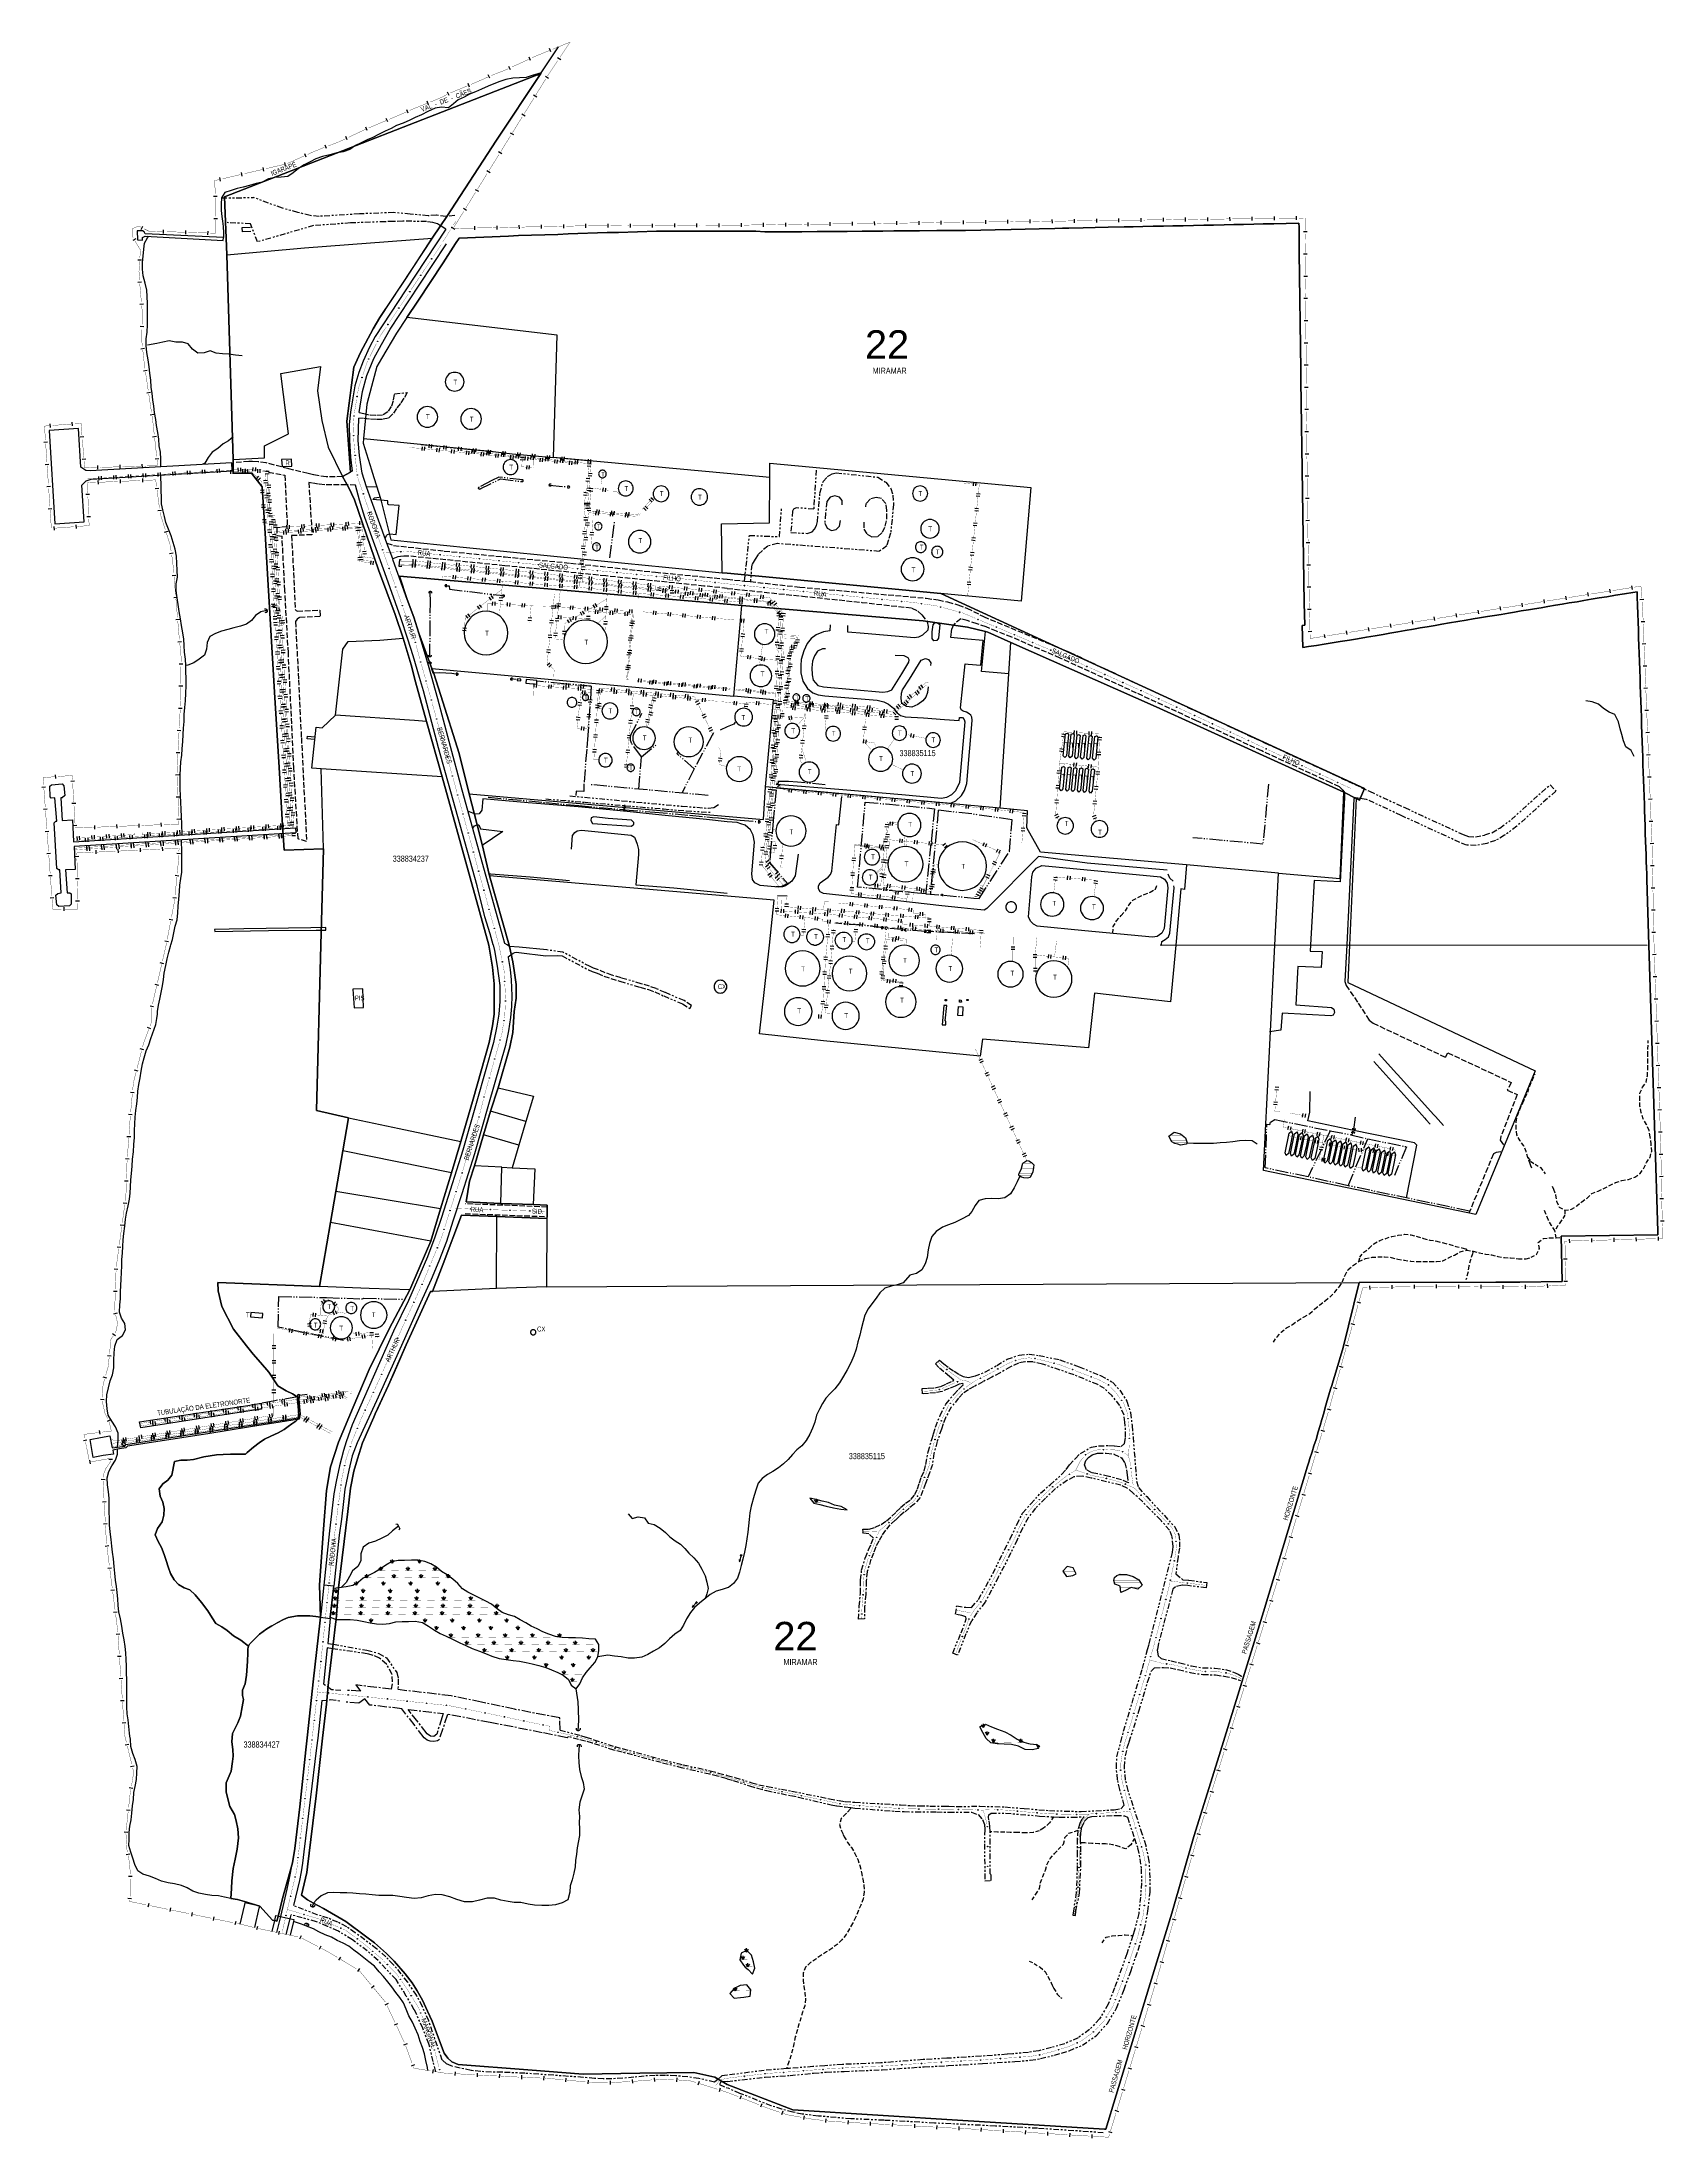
# Model space of a CAD drawing. Extents: x 200604 to 201918, y 4843538 to 4845237.
import ezdxf

# ---------------------------------------------------------------- set-up
doc = ezdxf.new("R2010")
doc.units = 0
doc.header["$LTSCALE"] = 1.5
doc.header["$MEASUREMENT"] = 0
for name, pattern in [('TRACO_00', [10, -10]), ('TRACO_05', [11, 7, -1, 0.5, -1, 0.5, -1]), ('TRACO_11', [8, 3, -1, 3, -1]), ('TRACO_13', [8, 5, -1, 1, -1]), ('TRACO_15', [3, 2, -1]), ('TRACO_25', [8, 3, -1, 1, -1, 1, -1])]:
    doc.linetypes.add(name, pattern=pattern)
for name, color, linetype in [('CD_MALHA_LOTES', 7, 'CONTINUOUS'), ('CD_TXT_QUADRA', 250, 'CONTINUOUS'), ('HD-ADUTORAS', 170, 'CONTINUOUS'), ('HD-ALAGADO-BREJO', 170, 'CONTINUOUS'), ('HD-CANAIS', 7, 'CONTINUOUS'), ('HD-CURSO-INTER', 170, 'CONTINUOUS'), ('HD-CURSO-PERENE', 170, 'CONTINUOUS'), ('HD-EEAE', 30, 'CONTINUOUS'), ('HD-HACH-HIDROG', 160, 'CONTINUOUS'), ('HD-LAGOS-INTER', 170, 'CONTINUOUS'), ('HD-LAGOS-PERENE', 170, 'CONTINUOUS'), ('HD-RESERV-ETA', 7, 'CONTINUOUS'), ('HD-TANQUE-PC', 170, 'CONTINUOUS'), ('HD-TXT-ADUTORA', 170, 'CONTINUOUS'), ('HD-TXT-ETA', 7, 'CONTINUOUS'), ('HD-TXT-PERENE', 170, 'CONTINUOUS'), ('HD-VALAS-DRENOS', 170, 'CONTINUOUS'), ('LM-LIM-SETORES-BAIRROS', 250, 'CONTINUOUS'), ('LM-TXT-LSB', 7, 'CONTINUOUS'), ('RU-EMBARC-TRAPICHE', 7, 'CONTINUOUS'), ('RU-QUADRA', 210, 'CONTINUOUS'), ('SV-BUEIRO-VALA', 7, 'CONTINUOUS'), ('SV-CAMINHO-TRILHA', 20, 'CONTINUOUS'), ('SV-EIXO-ROD-ESTR', 7, 'CONTINUOUS'), ('SV-EIXO-RUA-N-PAV', 6, 'CONTINUOUS'), ('SV-EIXO-RUA-PAV', 20, 'CONTINUOUS'), ('SV-ESCADARIA-RAMPA', 7, 'CONTINUOUS'), ('SV-ESTIVAS', 7, 'CONTINUOUS'), ('SV-PONTE-BUEIRO', 251, 'CONTINUOUS'), ('SV-ROD-ESTADUAIS', 20, 'CONTINUOUS'), ('SV-RUA-NAO-PAV', 7, 'CONTINUOUS'), ('SV-RUA-PAVIM', 7, 'CONTINUOUS'), ('SV-TXT-ROD-EST', 7, 'CONTINUOUS'), ('SV-TXT-RUA-N-PAV', 7, 'CONTINUOUS'), ('SV-TXT-RUA-PAV', 7, 'CONTINUOUS')]:
    doc.layers.add(name, color=color, linetype=linetype)
doc.styles.add('ARIAL', font='ARIAL.SHX')
doc.styles.add('SWIS', font='swissko.ttf')

# ---------------------------------------------------------------- blocks, each defined once
blk = doc.blocks.new('COD035', base_point=(201134.84, 4843972.56))
at = {"layer": 'HD-TXT-PERENE'}
for p, q in [((201134.84, 4843972.965731), (201136.34, 4843972.965731)), ((201134.84, 4843972.565731), (201140.84, 4843972.565731)), ((201134.84, 4843972.165731), (201136.34, 4843972.165731))]:
    blk.add_line(p, q, dxfattribs=at)
blk.add_lwpolyline([(201139.04, 4843971.965731), (201140.84, 4843972.565731), (201139.04, 4843973.165731)], dxfattribs=at)
blk = doc.blocks.new('*X1')
at = {"layer": 'HD-HACH-HIDROG', "const_width": 0.13}
for points in [[(201396.839893, 4844321.950042), (201406.938532, 4844321.950143)], [(201397.60141, 4844323.950083), (201407.339737, 4844323.95018)], [(201398.216494, 4844325.950122), (201407.52146, 4844325.950215)], [(201398.913618, 4844327.950162), (201406.348612, 4844327.950236)], [(201401.867414, 4844329.950224), (201403.600987, 4844329.950242)], [(201395.764925, 4844317.949965), (201405.439855, 4844317.950062)], [(201395.937666, 4844319.95), (201406.281753, 4844319.950103)]]:
    blk.add_lwpolyline(points, dxfattribs=at)
blk = doc.blocks.new('*X2')
at = {"layer": 'HD-HACH-HIDROG', "const_width": 0.13}
for points in [[(201472.671162, 4843990.050111), (201492.821464, 4843990.050312)], [(201473.011664, 4843992.050147), (201489.67174, 4843992.050314)], [(201473.058653, 4843988.050082), (201494.170759, 4843988.050293)], [(201475.570663, 4843986.050074), (201495.4681, 4843986.050273)], [(201475.71591, 4843994.050207), (201484.615333, 4843994.050296)], [(201477.787124, 4843984.050063), (201486.405805, 4843984.050149)], [(201477.933562, 4843982.050032), (201482.563345, 4843982.050078)], [(201486.793075, 4843984.050153), (201493.321843, 4843984.050218)]]:
    blk.add_lwpolyline(points, dxfattribs=at)
blk = doc.blocks.new('*X3')
at = {"layer": 'HD-HACH-HIDROG', "const_width": 0.13}
for points in [[(201432.775143, 4843999.020085), (201440.116393, 4843999.020159)], [(201434.561855, 4844001.020136), (201435.101191, 4844001.020142)], [(201431.543644, 4843997.02004), (201441.131458, 4843997.020136)], [(201432.841822, 4843995.02002), (201441.624588, 4843995.020108)]]:
    blk.add_lwpolyline(points, dxfattribs=at)
blk = doc.blocks.new('*X4')
at = {"layer": 'HD-HACH-HIDROG', "const_width": 0.13}
for points in [[(201517.834405, 4844348.710012), (201530.59162, 4844348.710139)], [(201518.172294, 4844350.710048), (201528.071487, 4844350.710147)], [(201518.825683, 4844346.709988), (201531.208863, 4844346.710112)], [(201520.701251, 4844344.709974), (201531.756948, 4844344.710085)], [(201520.873012, 4844352.710108), (201523.162797, 4844352.710131)]]:
    blk.add_lwpolyline(points, dxfattribs=at)
blk = doc.blocks.new('*X5')
at = {"layer": 'HD-ALAGADO-BREJO'}
for points in [[(200878.523741, 4843997.84908), (200877.023598, 4844000.098985)], [(200878.523741, 4843997.84908), (200878.52355, 4844000.84908)], [(200878.523741, 4843997.84908), (200880.023598, 4844000.099176)], [(200887.894893, 4844003.849247), (200886.394714, 4844006.099127)], [(200887.894893, 4844003.849247), (200887.894654, 4844006.849247)], [(200887.894893, 4844003.849247), (200889.394714, 4844006.099366)], [(200900.523741, 4843997.850483), (200899.023598, 4844000.100387)], [(200900.523741, 4843997.850483), (200900.52355, 4844000.850483)], [(200900.523741, 4843997.850483), (200902.023598, 4844000.100579)], [(200909.894893, 4844003.850998), (200908.394714, 4844006.100878)], [(200909.894893, 4844003.850998), (200909.894654, 4844006.850998)], [(200909.894893, 4844003.850998), (200911.394714, 4844006.101117)], [(200922.523741, 4843997.851885), (200921.023598, 4844000.10179)], [(200922.523741, 4843997.851885), (200922.52355, 4844000.851885)], [(200922.523741, 4843997.851885), (200924.023598, 4844000.101981)], [(200842.193161, 4843979.848568), (200840.693063, 4843982.098503)], [(200842.193161, 4843979.848568), (200842.19303, 4843982.848568)], [(200842.193161, 4843979.848568), (200843.693063, 4843982.098634)], [(200858.708425, 4843985.84878), (200857.208314, 4843988.098706)], [(200858.708425, 4843985.84878), (200858.708277, 4843988.84878)], [(200858.708425, 4843985.84878), (200860.208314, 4843988.098854)], [(200864.193161, 4843979.849532), (200862.693063, 4843982.099466)], [(200864.193161, 4843979.849532), (200864.19303, 4843982.849532)], [(200864.193161, 4843979.849532), (200865.693063, 4843982.099597)], [(200867.211306, 4843991.84891), (200865.711184, 4843994.098829)], [(200867.211306, 4843991.84891), (200867.211143, 4843994.84891)], [(200867.211306, 4843991.84891), (200868.711184, 4843994.098991)], [(200880.708425, 4843985.849864), (200879.208314, 4843988.099791)], [(200880.708425, 4843985.849864), (200880.708277, 4843988.849864)], [(200880.708425, 4843985.849864), (200882.208314, 4843988.099938)], [(200886.193161, 4843979.850495), (200884.693063, 4843982.100429)], [(200886.193161, 4843979.850495), (200886.19303, 4843982.850495)], [(200886.193161, 4843979.850495), (200887.693063, 4843982.100561)], [(200889.211306, 4843991.850101), (200887.711184, 4843994.10002)], [(200889.211306, 4843991.850101), (200889.211143, 4843994.850101)], [(200889.211306, 4843991.850101), (200890.711184, 4843994.100182)], [(200902.708425, 4843985.850949), (200901.208314, 4843988.100875)], [(200902.708425, 4843985.850949), (200902.708277, 4843988.850949)], [(200902.708425, 4843985.850949), (200904.208314, 4843988.101023)], [(200908.193161, 4843979.851459), (200906.693063, 4843982.101393)], [(200908.193161, 4843979.851459), (200908.19303, 4843982.851459)], [(200908.193161, 4843979.851459), (200909.693063, 4843982.101524)], [(200911.211306, 4843991.851292), (200909.711184, 4843994.10121)], [(200911.211306, 4843991.851292), (200911.211143, 4843994.851292)], [(200911.211306, 4843991.851292), (200912.711184, 4843994.101373)], [(200924.708425, 4843985.852033), (200923.208314, 4843988.101959)], [(200924.708425, 4843985.852033), (200924.708277, 4843988.852033)], [(200924.708425, 4843985.852033), (200926.208314, 4843988.102107)], [(200930.193161, 4843979.852422), (200928.693063, 4843982.102356)], [(200930.193161, 4843979.852422), (200930.19303, 4843982.852422)], [(200930.193161, 4843979.852422), (200931.693063, 4843982.102488)], [(200933.211306, 4843991.852482), (200931.711184, 4843994.102401)], [(200933.211306, 4843991.852482), (200933.211143, 4843994.852482)], [(200933.211306, 4843991.852482), (200934.711184, 4843994.102563)], [(200840.863842, 4843967.84848), (200839.363752, 4843970.09842)], [(200841.528502, 4843973.848523), (200840.028408, 4843976.098461)], [(200840.199182, 4843961.848436), (200840.199067, 4843964.848436)], [(200840.863842, 4843967.84848), (200840.863722, 4843970.84848)], [(200840.863842, 4843967.84848), (200842.363752, 4843970.09854)], [(200841.528502, 4843973.848523), (200841.528377, 4843976.848523)], [(200841.528502, 4843973.848523), (200843.028408, 4843976.098585)], [(200862.863842, 4843967.84936), (200861.363752, 4843970.0993)], [(200863.528502, 4843973.849438), (200862.028408, 4843976.099375)], [(200862.199182, 4843961.849285), (200862.199067, 4843964.849285)], [(200862.863842, 4843967.84936), (200862.863722, 4843970.84936)], [(200862.863842, 4843967.84936), (200864.363752, 4843970.09942)], [(200863.528502, 4843973.849438), (200863.528377, 4843976.849438)], [(200863.528502, 4843973.849438), (200865.028408, 4843976.0995)], [(200884.863842, 4843967.85024), (200883.363752, 4843970.10018)], [(200885.528502, 4843973.850352), (200884.028408, 4843976.10029)], [(200884.199182, 4843961.850133), (200884.199067, 4843964.850133)], [(200884.863842, 4843967.85024), (200884.863722, 4843970.85024)], [(200884.863842, 4843967.85024), (200886.363752, 4843970.1003)], [(200885.528502, 4843973.850352), (200885.528377, 4843976.850352)], [(200885.528502, 4843973.850352), (200887.028408, 4843976.100415)], [(200906.863842, 4843967.851121), (200905.363752, 4843970.101061)], [(200907.528502, 4843973.851267), (200906.028408, 4843976.101204)], [(200906.199182, 4843961.850981), (200906.199067, 4843964.850981)], [(200906.863842, 4843967.851121), (200906.863722, 4843970.851121)], [(200906.863842, 4843967.851121), (200908.363752, 4843970.101181)], [(200907.528502, 4843973.851267), (200907.528377, 4843976.851267)], [(200907.528502, 4843973.851267), (200909.028408, 4843976.101329)], [(200928.863842, 4843967.852001), (200927.363752, 4843970.101941)], [(200929.528502, 4843973.852181), (200928.028408, 4843976.102119)], [(200928.199182, 4843961.851829), (200928.199067, 4843964.851829)], [(200928.863842, 4843967.852001), (200928.863722, 4843970.852001)], [(200928.863842, 4843967.852001), (200930.363752, 4843970.102061)], [(200929.528502, 4843973.852181), (200929.528377, 4843976.852181)], [(200929.528502, 4843973.852181), (200931.028408, 4843976.102244)], [(200950.863842, 4843967.852882), (200949.363752, 4843970.102822)], [(200951.528502, 4843973.853096), (200950.028408, 4843976.103034)], [(200950.199182, 4843961.852678), (200950.199067, 4843964.852678)], [(200950.863842, 4843967.852882), (200950.863722, 4843970.852882)], [(200950.863842, 4843967.852882), (200952.363752, 4843970.102942)], [(200951.528502, 4843973.853096), (200951.528377, 4843976.853096)], [(200951.528502, 4843973.853096), (200953.028408, 4843976.103158)], [(200972.863842, 4843967.853762), (200971.363752, 4843970.103702)], [(200972.199182, 4843961.853526), (200972.199067, 4843964.853526)], [(200972.863842, 4843967.853762), (200972.863722, 4843970.853762)], [(200972.863842, 4843967.853762), (200974.363752, 4843970.103822)], [(200840.199182, 4843961.848436), (200838.699096, 4843964.098378)], [(200840.199182, 4843961.848436), (200841.699096, 4843964.098494)], [(200862.199182, 4843961.849285), (200860.699096, 4843964.099227)], [(200862.199182, 4843961.849285), (200863.699096, 4843964.099342)], [(200870.775517, 4843955.848858), (200869.275296, 4843958.098711)], [(200870.775517, 4843955.848858), (200870.775223, 4843958.848858)], [(200870.775517, 4843955.848858), (200872.275296, 4843958.099006)], [(200884.199182, 4843961.850133), (200882.699096, 4843964.100075)], [(200884.199182, 4843961.850133), (200885.699096, 4843964.100191)], [(200906.199182, 4843961.850981), (200904.699096, 4843964.100923)], [(200906.199182, 4843961.850981), (200907.699096, 4843964.101039)], [(200914.517422, 4843955.849175), (200913.017309, 4843958.0991)], [(200914.517422, 4843955.849175), (200914.517272, 4843958.849175)], [(200914.517422, 4843955.849175), (200916.017309, 4843958.09925)], [(200923.686119, 4843949.849232), (200922.186008, 4843952.099158)], [(200923.686119, 4843949.849232), (200923.685971, 4843952.849232)], [(200923.686119, 4843949.849232), (200925.186008, 4843952.099306)], [(200928.199182, 4843961.851829), (200926.699096, 4843964.101772)], [(200928.199182, 4843961.851829), (200929.699096, 4843964.101887)], [(200936.517422, 4843955.850277), (200935.017309, 4843958.100202)], [(200936.517422, 4843955.850277), (200936.517272, 4843958.850277)], [(200936.517422, 4843955.850277), (200938.017309, 4843958.100352)], [(200945.686119, 4843949.850319), (200944.186008, 4843952.100245)], [(200945.686119, 4843949.850319), (200945.685971, 4843952.850319)], [(200945.686119, 4843949.850319), (200947.186008, 4843952.100393)], [(200950.199182, 4843961.852678), (200948.699096, 4843964.10262)], [(200950.199182, 4843961.852678), (200951.699096, 4843964.102736)], [(200958.517422, 4843955.851379), (200957.017309, 4843958.101304)], [(200958.517422, 4843955.851379), (200958.517272, 4843958.851379)], [(200958.517422, 4843955.851379), (200960.017309, 4843958.101454)], [(200967.686119, 4843949.851405), (200966.186008, 4843952.101331)], [(200967.686119, 4843949.851405), (200967.685971, 4843952.851405)], [(200967.686119, 4843949.851405), (200969.186008, 4843952.10148)], [(200972.199182, 4843961.853526), (200970.699096, 4843964.103468)], [(200972.199182, 4843961.853526), (200973.699096, 4843964.103584)], [(200980.517422, 4843955.852481), (200979.017309, 4843958.102406)], [(200980.517422, 4843955.852481), (200980.517272, 4843958.852481)], [(200980.517422, 4843955.852481), (200982.017309, 4843958.102557)], [(200989.686119, 4843949.852492), (200988.186008, 4843952.102418)], [(200989.686119, 4843949.852492), (200989.685971, 4843952.852492)], [(200989.686119, 4843949.852492), (200991.186008, 4843952.102566)], [(200935.416014, 4843943.849313), (200933.915905, 4843946.099241)], [(200935.416014, 4843943.849313), (200935.415869, 4843946.849313)], [(200935.416014, 4843943.849313), (200936.915905, 4843946.099386)], [(200948.199038, 4843937.849398), (200946.698939, 4843940.099332)], [(200948.199038, 4843937.849398), (200948.198906, 4843940.849398)], [(200948.199038, 4843937.849398), (200949.698939, 4843940.099463)], [(200957.416014, 4843943.850372), (200955.915905, 4843946.1003)], [(200957.416014, 4843943.850372), (200957.415869, 4843946.850372)], [(200957.416014, 4843943.850372), (200958.915905, 4843946.100444)], [(200962.549338, 4843931.849516), (200961.049233, 4843934.099445)], [(200962.549338, 4843931.849516), (200962.549197, 4843934.849516)], [(200962.549338, 4843931.849516), (200964.049233, 4843934.099586)], [(200970.199037, 4843937.850363), (200968.698939, 4843940.100297)], [(200970.199037, 4843937.850363), (200970.198906, 4843940.850363)], [(200970.199037, 4843937.850363), (200971.698939, 4843940.100429)], [(200979.416013, 4843943.851431), (200977.915905, 4843946.101359)], [(200979.416013, 4843943.851431), (200979.415869, 4843946.851431)], [(200979.416013, 4843943.851431), (200980.915905, 4843946.101503)], [(200984.549338, 4843931.850549), (200983.049233, 4843934.100478)], [(200984.549338, 4843931.850549), (200984.549197, 4843934.850549)], [(200984.549338, 4843931.850549), (200986.049233, 4843934.100619)], [(200992.199037, 4843937.851328), (200990.698939, 4843940.101262)], [(200992.199037, 4843937.851328), (200992.198906, 4843940.851328)], [(200992.199037, 4843937.851328), (200993.698939, 4843940.101394)], [(201001.416013, 4843943.852489), (200999.915905, 4843946.102417)], [(201001.416013, 4843943.852489), (201001.415869, 4843946.852489)], [(201001.416013, 4843943.852489), (201002.915905, 4843946.102562)], [(201006.549338, 4843931.851582), (201005.049232, 4843934.101512)], [(201006.549338, 4843931.851582), (201006.549197, 4843934.851582)], [(201006.549338, 4843931.851582), (201008.049232, 4843934.101652)], [(201014.199037, 4843937.852294), (201012.698939, 4843940.102228)], [(201014.199037, 4843937.852294), (201014.198906, 4843940.852294)], [(201014.199037, 4843937.852294), (201015.698939, 4843940.102359)], [(201023.416013, 4843943.853548), (201021.915905, 4843946.103476)], [(201023.416013, 4843943.853548), (201023.415869, 4843946.853548)], [(201023.416013, 4843943.853548), (201024.915905, 4843946.10362)], [(201028.549338, 4843931.852615), (201027.049232, 4843934.102545)], [(201028.549338, 4843931.852615), (201028.549197, 4843934.852615)], [(201028.549338, 4843931.852615), (201030.049232, 4843934.102686)], [(201036.199037, 4843937.853259), (201034.698939, 4843940.103193)], [(201036.199037, 4843937.853259), (201036.198906, 4843940.853259)], [(201036.199037, 4843937.853259), (201037.698939, 4843940.103325)], [(201050.549338, 4843931.853648), (201049.049232, 4843934.103578)], [(201050.549338, 4843931.853648), (201050.549197, 4843934.853648)], [(201050.549338, 4843931.853648), (201052.049232, 4843934.103719)], [(200981.115245, 4843925.849683), (200979.615126, 4843928.099604)], [(200981.115245, 4843925.849683), (200981.115087, 4843928.849683)], [(200981.115245, 4843925.849683), (200982.615126, 4843928.099762)], [(201003.115245, 4843925.850842), (201001.615126, 4843928.100763)], [(201003.115245, 4843925.850842), (201003.115087, 4843928.850842)], [(201003.115245, 4843925.850842), (201004.615126, 4843928.100921)], [(201012.495687, 4843919.850013), (201010.995525, 4843922.099904)], [(201012.495687, 4843919.850013), (201012.49547, 4843922.850013)], [(201012.495687, 4843919.850013), (201013.995525, 4843922.100121)], [(201025.115245, 4843925.852002), (201023.615126, 4843928.101923)], [(201025.115245, 4843925.852002), (201025.115087, 4843928.852002)], [(201025.115245, 4843925.852002), (201026.615126, 4843928.102081)], [(201027.000915, 4843913.850198), (201025.500687, 4843916.100045)], [(201027.000915, 4843913.850198), (201027.000611, 4843916.850198)], [(201027.000915, 4843913.850198), (201028.500687, 4843916.10035)], [(201034.495687, 4843919.851604), (201032.995525, 4843922.101495)], [(201034.495687, 4843919.851604), (201034.49547, 4843922.851604)], [(201034.495687, 4843919.851604), (201035.995525, 4843922.101712)], [(201047.115245, 4843925.853161), (201045.615126, 4843928.103082)], [(201047.115245, 4843925.853161), (201047.115087, 4843928.853161)], [(201047.115245, 4843925.853161), (201048.615126, 4843928.10324)], [(201033.910914, 4843907.85035), (201032.410581, 4843910.100128)], [(201033.910914, 4843907.85035), (201033.91047, 4843910.85035)], [(201033.910914, 4843907.85035), (201035.410581, 4843910.100573)]]:
    blk.add_lwpolyline(points, dxfattribs=at)
at = {"layer": 'HD-ALAGADO-BREJO', "const_width": 0.13}
for points in [[(200885.394893, 4844003.849048), (200886.394893, 4844003.849127)], [(200886.394893, 4844003.849127), (200891.394893, 4844003.849525)], [(200896.394893, 4844003.849923), (200902.394893, 4844003.850401)], [(200907.394893, 4844003.850799), (200908.394893, 4844003.850878)], [(200908.394893, 4844003.850878), (200913.394893, 4844003.851276)], [(200856.208425, 4843985.848657), (200857.208425, 4843985.848706)], [(200857.208425, 4843985.848706), (200862.208425, 4843985.848953)], [(200864.711306, 4843991.848775), (200865.711306, 4843991.848829)], [(200865.711306, 4843991.848829), (200870.711306, 4843991.8491)], [(200867.208425, 4843985.849199), (200873.208425, 4843985.849495)], [(200875.711306, 4843991.84937), (200881.711306, 4843991.849695)], [(200876.023741, 4843997.848921), (200877.023741, 4843997.848985)], [(200877.023741, 4843997.848985), (200882.023741, 4843997.849304)], [(200878.208425, 4843985.849741), (200879.208425, 4843985.849791)], [(200879.208425, 4843985.849791), (200884.208425, 4843985.850037)], [(200886.711306, 4843991.849966), (200887.711306, 4843991.85002)], [(200887.023741, 4843997.849622), (200893.023741, 4843997.850005)], [(200887.711306, 4843991.85002), (200892.711306, 4843991.85029)], [(200889.208425, 4843985.850283), (200895.208425, 4843985.850579)], [(200897.711306, 4843991.850561), (200903.711306, 4843991.850886)], [(200898.023741, 4843997.850324), (200899.023741, 4843997.850387)], [(200899.023741, 4843997.850387), (200904.023741, 4843997.850706)], [(200900.208425, 4843985.850825), (200901.208425, 4843985.850875)], [(200901.208425, 4843985.850875), (200906.208425, 4843985.851121)], [(200908.711306, 4843991.851156), (200909.711306, 4843991.85121)], [(200909.023741, 4843997.851025), (200915.023741, 4843997.851407)], [(200909.711306, 4843991.85121), (200914.711306, 4843991.851481)], [(200911.208425, 4843985.851368), (200917.208425, 4843985.851663)], [(200919.711306, 4843991.851752), (200925.711306, 4843991.852076)], [(200920.023741, 4843997.851726), (200921.023741, 4843997.85179)], [(200921.023741, 4843997.85179), (200926.023741, 4843997.852108)], [(200922.208425, 4843985.85191), (200923.208425, 4843985.851959)], [(200923.208425, 4843985.851959), (200928.208425, 4843985.852205)], [(200930.711306, 4843991.852347), (200931.711306, 4843991.852401)], [(200931.711306, 4843991.852401), (200934.711306, 4843991.852563)], [(200933.208425, 4843985.852452), (200939.208425, 4843985.852748)], [(200934.711306, 4843991.852563), (200935.413005, 4843991.849482)], [(200838.363842, 4843967.84838), (200839.363842, 4843967.84842)], [(200839.028502, 4843973.848419), (200840.028502, 4843973.848461)], [(200839.363842, 4843967.84842), (200844.363842, 4843967.84862)], [(200839.693161, 4843979.848459), (200840.693161, 4843979.848503)], [(200840.028502, 4843973.848461), (200845.028502, 4843973.848669)], [(200840.693161, 4843979.848503), (200845.693161, 4843979.848722)], [(200849.363842, 4843967.84882), (200855.363842, 4843967.84906)], [(200850.028502, 4843973.848876), (200856.028502, 4843973.849126)], [(200850.693161, 4843979.848941), (200856.693161, 4843979.849203)], [(200860.363842, 4843967.84926), (200861.363842, 4843967.8493)], [(200861.028502, 4843973.849334), (200862.028502, 4843973.849375)], [(200861.363842, 4843967.8493), (200866.363842, 4843967.8495)], [(200861.693161, 4843979.849422), (200862.693161, 4843979.849466)], [(200862.028502, 4843973.849375), (200867.028502, 4843973.849583)], [(200862.693161, 4843979.849466), (200867.693161, 4843979.849685)], [(200871.363842, 4843967.8497), (200877.363842, 4843967.84994)], [(200872.028502, 4843973.849791), (200878.028502, 4843973.85004)], [(200872.693161, 4843979.849904), (200878.693161, 4843979.850167)], [(200882.363842, 4843967.85014), (200883.363842, 4843967.85018)], [(200883.028502, 4843973.850248), (200884.028502, 4843973.85029)], [(200883.363842, 4843967.85018), (200888.363842, 4843967.85038)], [(200883.693161, 4843979.850386), (200884.693161, 4843979.850429)], [(200884.028502, 4843973.85029), (200889.028502, 4843973.850498)], [(200884.693161, 4843979.850429), (200889.693161, 4843979.850648)], [(200893.363842, 4843967.850581), (200899.363842, 4843967.850821)], [(200894.028502, 4843973.850706), (200900.028502, 4843973.850955)], [(200894.693161, 4843979.850867), (200900.693161, 4843979.85113)], [(200904.363842, 4843967.851021), (200905.363842, 4843967.851061)], [(200905.028502, 4843973.851163), (200906.028502, 4843973.851204)], [(200905.363842, 4843967.851061), (200910.363842, 4843967.851261)], [(200905.693161, 4843979.851349), (200906.693161, 4843979.851393)], [(200906.028502, 4843973.851204), (200911.028502, 4843973.851412)], [(200906.693161, 4843979.851393), (200911.693161, 4843979.851612)], [(200915.363842, 4843967.851461), (200921.363842, 4843967.851701)], [(200916.028502, 4843973.85162), (200922.028502, 4843973.85187)], [(200916.693161, 4843979.851831), (200922.693161, 4843979.852094)], [(200926.363842, 4843967.851901), (200927.363842, 4843967.851941)], [(200927.028502, 4843973.852077), (200928.028502, 4843973.852119)], [(200927.363842, 4843967.851941), (200932.363842, 4843967.852141)], [(200927.693161, 4843979.852313), (200928.693161, 4843979.852356)], [(200928.028502, 4843973.852119), (200933.028502, 4843973.852327)], [(200928.693161, 4843979.852356), (200933.693161, 4843979.852575)], [(200937.363842, 4843967.852341), (200943.363842, 4843967.852581)], [(200938.028502, 4843973.852535), (200944.028502, 4843973.852784)], [(200938.693161, 4843979.852794), (200944.693161, 4843979.853057)], [(200948.363842, 4843967.852782), (200949.363842, 4843967.852822)], [(200949.028502, 4843973.852992), (200950.028502, 4843973.853034)], [(200949.363842, 4843967.852822), (200954.363842, 4843967.853022)], [(200949.693161, 4843979.853276), (200949.721397, 4843979.849559)], [(200950.028502, 4843973.853034), (200955.028502, 4843973.853241)], [(200959.363842, 4843967.853222), (200965.363842, 4843967.853462)], [(200960.028502, 4843973.853449), (200961.028502, 4843973.853491)], [(200961.028502, 4843973.853491), (200961.870705, 4843973.849648)], [(200970.363842, 4843967.853662), (200971.363842, 4843967.853702)], [(200971.363842, 4843967.853702), (200971.56721, 4843967.849712)], [(200837.699182, 4843961.84834), (200838.699182, 4843961.848378)], [(200838.699182, 4843961.848378), (200843.699182, 4843961.848571)], [(200848.699182, 4843961.848764), (200854.699182, 4843961.848995)], [(200859.699182, 4843961.849188), (200860.699182, 4843961.849227)], [(200860.699182, 4843961.849227), (200865.699182, 4843961.84942)], [(200868.275517, 4843955.848613), (200869.275517, 4843955.848711)], [(200869.275517, 4843955.848711), (200874.275517, 4843955.849202)], [(200870.699182, 4843961.849612), (200876.699182, 4843961.849844)], [(200879.275517, 4843955.849693), (200885.275517, 4843955.850283)], [(200881.699182, 4843961.850036), (200882.699182, 4843961.850075)], [(200882.699182, 4843961.850075), (200887.699182, 4843961.850268)], [(200892.699182, 4843961.850461), (200898.699182, 4843961.850692)], [(200903.699182, 4843961.850885), (200904.699182, 4843961.850923)], [(200904.699182, 4843961.850923), (200909.699182, 4843961.851116)], [(200912.017422, 4843955.84905), (200913.017422, 4843955.8491)], [(200913.017422, 4843955.8491), (200918.017422, 4843955.849351)], [(200914.699182, 4843961.851309), (200920.699182, 4843961.85154)], [(200921.186119, 4843949.849109), (200922.186119, 4843949.849158)], [(200922.186119, 4843949.849158), (200927.186119, 4843949.849405)], [(200923.017422, 4843955.849601), (200929.017422, 4843955.849902)], [(200925.699182, 4843961.851733), (200926.699182, 4843961.851772)], [(200926.699182, 4843961.851772), (200931.699182, 4843961.851964)], [(200932.186119, 4843949.849652), (200938.186119, 4843949.849948)], [(200934.017422, 4843955.850152), (200935.017422, 4843955.850202)], [(200935.017422, 4843955.850202), (200940.017422, 4843955.850453)], [(200936.699182, 4843961.852157), (200942.699182, 4843961.852389)], [(200943.186119, 4843949.850195), (200944.186119, 4843949.850245)], [(200944.186119, 4843949.850245), (200949.186119, 4843949.850492)], [(200945.017422, 4843955.850703), (200951.017422, 4843955.851004)], [(200947.699182, 4843961.852581), (200948.699182, 4843961.85262)], [(200948.699182, 4843961.85262), (200953.699182, 4843961.852813)], [(200954.186119, 4843949.850739), (200960.186119, 4843949.851035)], [(200956.017422, 4843955.851254), (200957.017422, 4843955.851304)], [(200957.017422, 4843955.851304), (200962.017422, 4843955.851555)], [(200958.699182, 4843961.853005), (200964.699182, 4843961.853237)], [(200965.186119, 4843949.851282), (200966.186119, 4843949.851331)], [(200966.186119, 4843949.851331), (200971.186119, 4843949.851578)], [(200967.017422, 4843955.851805), (200973.017422, 4843955.852106)], [(200969.699182, 4843961.85343), (200970.699182, 4843961.853468)], [(200970.699182, 4843961.853468), (200975.699182, 4843961.853661)], [(200976.186119, 4843949.851825), (200982.186119, 4843949.852122)], [(200978.017422, 4843955.852356), (200979.017422, 4843955.852406)], [(200979.017422, 4843955.852406), (200984.017422, 4843955.852657)], [(200980.699182, 4843961.853854), (200981.699182, 4843961.853892)], [(200981.699182, 4843961.853892), (200981.920692, 4843961.849782)], [(200987.186119, 4843949.852369), (200988.186119, 4843949.852418)], [(200988.186119, 4843949.852418), (200993.186119, 4843949.852665)], [(200989.017422, 4843955.852907), (200995.017422, 4843955.853208)], [(200998.186119, 4843949.852912), (201004.186119, 4843949.853208)], [(200932.916014, 4843943.849193), (200933.916014, 4843943.849241)], [(200933.916014, 4843943.849241), (200938.916014, 4843943.849482)], [(200943.916014, 4843943.849722), (200949.916014, 4843943.850011)], [(200945.699038, 4843937.849288), (200946.699038, 4843937.849332)], [(200946.699038, 4843937.849332), (200951.699038, 4843937.849551)], [(200954.916014, 4843943.850252), (200955.916014, 4843943.8503)], [(200955.916014, 4843943.8503), (200960.916014, 4843943.85054)], [(200956.699038, 4843937.849771), (200962.699037, 4843937.850034)], [(200960.049338, 4843931.849398), (200961.049338, 4843931.849445)], [(200961.049338, 4843931.849445), (200966.049338, 4843931.84968)], [(200965.916014, 4843943.850781), (200971.916013, 4843943.85107)], [(200967.699037, 4843937.850253), (200968.699037, 4843937.850297)], [(200968.699037, 4843937.850297), (200973.699037, 4843937.850516)], [(200971.049338, 4843931.849915), (200977.049338, 4843931.850197)], [(200976.916013, 4843943.85131), (200977.916013, 4843943.851359)], [(200977.916013, 4843943.851359), (200982.916013, 4843943.851599)], [(200978.699037, 4843937.850736), (200984.699037, 4843937.850999)], [(200982.049338, 4843931.850432), (200983.049338, 4843931.850478)], [(200983.049338, 4843931.850478), (200988.049338, 4843931.850713)], [(200987.916013, 4843943.85184), (200993.916013, 4843943.852128)], [(200989.699037, 4843937.851219), (200990.699037, 4843937.851262)], [(200990.699037, 4843937.851262), (200995.699037, 4843937.851482)], [(200993.049338, 4843931.850948), (200999.049338, 4843931.85123)], [(200998.916013, 4843943.852369), (200999.916013, 4843943.852417)], [(200999.916013, 4843943.852417), (201004.916013, 4843943.852658)], [(201000.699037, 4843937.851701), (201006.699037, 4843937.851964)], [(201004.049338, 4843931.851465), (201005.049338, 4843931.851512)], [(201005.049338, 4843931.851512), (201010.049338, 4843931.851746)], [(201009.916013, 4843943.852898), (201015.916013, 4843943.853187)], [(201011.699037, 4843937.852184), (201012.699037, 4843937.852228)], [(201012.699037, 4843937.852228), (201017.699037, 4843937.852447)], [(201015.049338, 4843931.851981), (201021.049338, 4843931.852263)], [(201020.916013, 4843943.853428), (201021.916013, 4843943.853476)], [(201021.916013, 4843943.853476), (201022.916013, 4843943.853524)], [(201022.699037, 4843937.852667), (201028.699037, 4843937.85293)], [(201022.916013, 4843943.853524), (201023.183601, 4843943.850096)], [(201026.049338, 4843931.852498), (201027.049338, 4843931.852545)], [(201027.049338, 4843931.852545), (201032.049338, 4843931.85278)], [(201033.699037, 4843937.853149), (201034.699037, 4843937.853193)], [(201034.699037, 4843937.853193), (201039.699037, 4843937.853412)], [(201037.049338, 4843931.853014), (201043.049338, 4843931.853296)], [(201044.699037, 4843937.853632), (201050.699037, 4843937.853895)], [(201048.049338, 4843931.853531), (201049.049338, 4843931.853578)], [(201049.049338, 4843931.853578), (201054.049338, 4843931.853813)], [(200978.615245, 4843925.849551), (200979.615245, 4843925.849604)], [(200979.615245, 4843925.849604), (200984.615245, 4843925.849867)], [(200989.615245, 4843925.850131), (200995.615245, 4843925.850447)], [(201000.615245, 4843925.850711), (201001.615245, 4843925.850763)], [(201001.615245, 4843925.850763), (201006.615245, 4843925.851027)], [(201009.995687, 4843919.849832), (201010.995687, 4843919.849904)], [(201010.995687, 4843919.849904), (201015.995687, 4843919.850266)], [(201011.615245, 4843925.85129), (201017.615245, 4843925.851607)], [(201020.995687, 4843919.850627), (201026.995687, 4843919.851061)], [(201022.615245, 4843925.85187), (201023.615245, 4843925.851923)], [(201023.615245, 4843925.851923), (201028.615245, 4843925.852186)], [(201024.500915, 4843913.849944), (201025.500915, 4843913.850045)], [(201025.500915, 4843913.850045), (201030.500915, 4843913.850553)], [(201031.995687, 4843919.851423), (201032.995687, 4843919.851495)], [(201032.995687, 4843919.851495), (201037.995687, 4843919.851857)], [(201033.615245, 4843925.85245), (201039.615245, 4843925.852766)], [(201035.500915, 4843913.851061), (201041.500915, 4843913.85167)], [(201042.995687, 4843919.852219), (201047.995687, 4843919.85258)], [(201044.615245, 4843925.85303), (201045.615245, 4843925.853082)], [(201045.615245, 4843925.853082), (201050.615245, 4843925.853346)], [(201047.995687, 4843919.85258), (201048.976477, 4843919.850222)], [(201031.410914, 4843907.84998), (201032.410914, 4843907.850128)], [(201032.410914, 4843907.850128), (201037.410914, 4843907.850869)]]:
    blk.add_lwpolyline(points, dxfattribs=at)
blk = doc.blocks.new('*X6')
at = {"layer": 'HD-ALAGADO-BREJO', "const_width": 0.13}
for points in [[(201229.033062, 4844052.969761), (201230.033062, 4844052.96989)], [(201230.033062, 4844052.96989), (201235.033062, 4844052.970535)], [(201240.033062, 4844052.97118), (201241.033062, 4844052.971309)], [(201241.033062, 4844052.971309), (201241.118432, 4844052.969881)]]:
    blk.add_lwpolyline(points, dxfattribs=at)
at = {"layer": 'HD-ALAGADO-BREJO'}
for points in [[(201231.533062, 4844052.970083), (201230.032772, 4844055.21989)], [(201231.533062, 4844052.970083), (201231.532675, 4844055.970083)], [(201231.533062, 4844052.970083), (201233.032772, 4844055.220277)]]:
    blk.add_lwpolyline(points, dxfattribs=at)
blk = doc.blocks.new('*X7')
at = {"layer": 'HD-ALAGADO-BREJO'}
for points in [[(201165.779237, 4843657.160308), (201164.278976, 4843659.410133)], [(201165.779237, 4843657.160308), (201165.778888, 4843660.160307)], [(201165.779237, 4843657.160308), (201167.278976, 4843659.410482)]]:
    blk.add_lwpolyline(points, dxfattribs=at)
at = {"layer": 'HD-ALAGADO-BREJO', "const_width": 0.13}
for points in [[(201163.279237, 4843657.160017), (201164.279237, 4843657.160133)], [(201164.279237, 4843657.160133), (201169.279237, 4843657.160715)], [(201174.279237, 4843657.161296), (201177.279237, 4843657.161645)], [(201177.279237, 4843657.161645), (201178.17977, 4843657.160166)]]:
    blk.add_lwpolyline(points, dxfattribs=at)
blk = doc.blocks.new('*X8')
at = {"layer": 'HD-ALAGADO-BREJO', "const_width": 0.13}
for points in [[(201169.483715, 4843682.579964), (201170.483715, 4843682.580103)], [(201170.483715, 4843682.580103), (201175.483715, 4843682.580795)], [(201172.447705, 4843688.580027), (201173.447705, 4843688.580252)], [(201173.447705, 4843688.580252), (201175.447705, 4843688.580704)], [(201173.506385, 4843676.579971), (201174.506385, 4843676.58013)], [(201174.506385, 4843676.58013), (201179.506385, 4843676.580925)], [(201175.447705, 4843688.580704), (201176.382916, 4843688.580066)]]:
    blk.add_lwpolyline(points, dxfattribs=at)
at = {"layer": 'HD-ALAGADO-BREJO'}
for points in [[(201171.983715, 4843682.58031), (201170.483403, 4843684.830103)], [(201171.983715, 4843682.58031), (201171.983299, 4843685.58031)], [(201171.983715, 4843682.58031), (201173.483403, 4843684.830518)], [(201174.947705, 4843688.580591), (201173.447198, 4843690.830252)], [(201176.006385, 4843676.580369), (201174.506028, 4843678.83013)], [(201174.947705, 4843688.580591), (201174.947028, 4843691.580591)], [(201174.947705, 4843688.580591), (201176.447197, 4843690.830929)], [(201176.006385, 4843676.580369), (201176.005908, 4843679.580368)], [(201176.006385, 4843676.580369), (201177.506027, 4843678.830607)]]:
    blk.add_lwpolyline(points, dxfattribs=at)
blk = doc.blocks.new('*X9')
at = {"layer": 'HD-ALAGADO-BREJO', "const_width": 0.13}
for points in [[(201364.325161, 4843870.469678), (201365.325161, 4843870.469816)], [(201365.325161, 4843870.469816), (201370.325161, 4843870.470502)], [(201367.46922, 4843864.469677), (201368.46922, 4843864.469774)], [(201368.46922, 4843864.469774), (201373.46922, 4843864.47026)], [(201378.46922, 4843864.470746), (201384.46922, 4843864.471329)], [(201372.513136, 4843858.469694), (201373.513136, 4843858.469779)], [(201373.513136, 4843858.469779), (201378.513136, 4843858.470205)], [(201383.513136, 4843858.470631), (201389.513136, 4843858.471141)], [(201394.513136, 4843858.471567), (201395.513136, 4843858.471652)], [(201395.513136, 4843858.471652), (201399.513136, 4843858.471993)], [(201399.513136, 4843858.471993), (201400.50198, 4843858.469974)]]:
    blk.add_lwpolyline(points, dxfattribs=at)
at = {"layer": 'HD-ALAGADO-BREJO'}
for points in [[(201366.825161, 4843870.470021), (201365.324852, 4843872.719816)], [(201366.825161, 4843870.470021), (201366.824749, 4843873.470021)], [(201366.825161, 4843870.470021), (201368.324852, 4843872.720227)], [(201369.96922, 4843864.46992), (201368.469002, 4843866.719774)], [(201369.96922, 4843864.46992), (201369.968929, 4843867.46992)], [(201369.96922, 4843864.46992), (201371.469002, 4843866.720066)], [(201375.013136, 4843858.469907), (201373.512944, 4843860.719779)], [(201375.013136, 4843858.469907), (201375.01288, 4843861.469907)], [(201375.013136, 4843858.469907), (201376.512944, 4843860.720035)], [(201397.013136, 4843858.47178), (201395.512944, 4843860.721652)], [(201397.013136, 4843858.47178), (201397.01288, 4843861.47178)], [(201397.013136, 4843858.47178), (201398.512944, 4843860.721907)]]:
    blk.add_lwpolyline(points, dxfattribs=at)
blk = doc.blocks.new('COD119', base_point=(200786.36, 4844775.79))
at = {"layer": 'SV-PONTE-BUEIRO'}
blk.add_lwpolyline([(200784.85, 4844773.79), (200784.85, 4844774.623333), (200784.85, 4844774.748333), (200784.975833, 4844775.081667), (200785.2275, 4844775.456667), (200785.605, 4844775.665), (200786.108333, 4844775.79), (200786.611667, 4844775.79), (200787.115, 4844775.665), (200787.4925, 4844775.456667), (200787.744167, 4844775.081667), (200787.87, 4844774.748333), (200787.87, 4844774.623333), (200787.87, 4844773.79)], dxfattribs=at)
blk = doc.blocks.new('COD120', base_point=(200983.71, 4844720.5))
at = {"layer": 'SV-BUEIRO-VALA'}
blk.add_lwpolyline([(200982.71, 4844719.1), (200982.71, 4844719.683333), (200982.71, 4844719.770833), (200982.793333, 4844720.004167), (200982.96, 4844720.266667), (200983.21, 4844720.4125), (200983.543333, 4844720.5), (200983.876667, 4844720.5), (200984.21, 4844720.4125), (200984.46, 4844720.266667), (200984.626667, 4844720.004167), (200984.71, 4844719.770833), (200984.71, 4844719.683333), (200984.71, 4844719.1)], dxfattribs=at)

msp = doc.modelspace()

# ---------------------------------------------------------------- linework, layer by layer
at = {"layer": 'CD_MALHA_LOTES', "linetype": 'Continuous', "flags": 128}
for points in [[(200751.81, 4845111.42), (201008.02, 4845211.17)], [(201008.02, 4845211.17), (200972.21, 4845157.23), (200931.92, 4845095.46), (200926.89, 4845087.89), (200920.2, 4845077.86)], [(200753.74, 4845064.33), (200751.81, 4845111.42)], [(200941.93, 4845077.72), (200981.98, 4845079.52), (200989.97, 4845079.87), (201021.83, 4845080.88), (201030.16, 4845081.37), (201061.95, 4845082.26), (201070.99, 4845082.51), (201101.96, 4845083.37), (201111.38, 4845083.42), (201141.13, 4845083.58), (201159.23, 4845083.36), (201182.47, 4845083.34), (201189.68, 4845082.8), (201219.58, 4845083.03), (201231.97, 4845083.13), (201244.59, 4845083.23), (201256.34, 4845083.32), (201268.53, 4845083.42), (201274.48, 4845083.46), (201280.01, 4845083.51), (201285.25, 4845083.55), (201294.17, 4845083.62), (201302.11, 4845083.68), (201315.07, 4845083.78), (201329.1, 4845083.89), (201333.21, 4845083.93), (201337.31, 4845083.96), (201341.43, 4845083.99), (201352.19, 4845084.08), (201364.66, 4845084.35), (201376.42, 4845084.6), (201389.25, 4845084.88), (201400.73, 4845085.13), (201411.92, 4845085.37), (201424.66, 4845085.64), (201430.9, 4845085.78), (201436, 4845085.88), (201447.69, 4845086.14), (201457.47, 4845086.35), (201467.81, 4845086.57), (201480.99, 4845086.86), (201488.08, 4845087.02), (201496.02, 4845087.19), (201504.37, 4845087.38), (201512.74, 4845087.56), (201520.38, 4845087.73), (201528.67, 4845087.91), (201537.03, 4845088.09), (201545.39, 4845088.27), (201553.31, 4845088.45), (201561.97, 4845088.64), (201569.89, 4845088.81), (201577.69, 4845088.98), (201585.89, 4845089.16), (201593.55, 4845089.33), (201602.06, 4845089.52), (201612.19, 4845089.74), (201622.47, 4845089.93)], [(201622.47, 4845089.93), (201622.72, 4845086.83), (201622.69, 4845066.08), (201624.03, 4844971.05), (201624.15, 4844962.46), (201626.71, 4844782.06), (201627.28, 4844764.22), (201625.1, 4844763.77), (201625.72, 4844745.92)], [(200753.74, 4845064.33), (200816.57, 4845069.96), (200920.2, 4845077.86)], [(200920.2, 4845077.86), (200877.69, 4845013.37), (200872.18, 4845004.28), (200861.89, 4844985.01), (200856.66, 4844973.22), (200850.96, 4844929.49)], [(200899.58, 4845013.43), (200908.34, 4845026.63), (200928.9, 4845057.69), (200939.0841, 4845073.345221), (200941.93, 4845077.72)], [(200758.69, 4844898.25), (200753.74, 4845064.33)], [(200899.58, 4845013.43), (200891.2, 4845000.82), (200879.13, 4844980.37), (200875.29, 4844973.67), (200870.8, 4844957.65), (200867.17, 4844943.3), (200864.39, 4844915.27)], [(201021.3, 4844999.1), (200899.58, 4845013.43)], [(201018.33, 4844900.09), (201021.3, 4844999.1)], [(200797.41, 4844967.99), (200829.64, 4844973.89)], [(200803.6, 4844919.14), (200797.41, 4844967.99)], [(200829.64, 4844973.89), (200827.05, 4844954.1), (200830.65, 4844930.08), (200835.85, 4844908.33)], [(200784.1, 4844909.57), (200803.6, 4844919.14)], [(200850.96, 4844929.49), (200853.9, 4844888.06)], [(200758.69, 4844898.25), (200784.25, 4844899.84)], [(200784.25, 4844899.84), (200784.1, 4844909.57)], [(200835.85, 4844908.33), (200847.41, 4844884.55)], [(200864.39, 4844915.27), (200864.2, 4844911.61), (200870.8, 4844889.98), (200871.36, 4844888.13), (200878.12, 4844866.8), (200886.67, 4844833.17), (200950.71, 4844826.81), (201043.14, 4844817.72), (201109.16, 4844810.98), (201155.17, 4844806.65)], [(200864.39, 4844915.27), (200883.91, 4844913.39), (200939.79, 4844907.9), (200967.33, 4844905.01), (200984.83, 4844903.03), (201018.33, 4844900.09)], [(201193.62, 4844883.7), (201159.23, 4844886.92), (201018.33, 4844900.09)], [(200758.88, 4844887.35), (200758.69, 4844898.25)], [(200773.76, 4844887.41), (200758.88, 4844887.35)], [(200782.34, 4844876.25), (200773.76, 4844887.41)], [(200853.9, 4844888.06), (200847.41, 4844884.55)], [(200847.41, 4844884.55), (200852.22, 4844876.04), (200857.14, 4844865.56), (200876.46, 4844808.96), (200889.99, 4844772.61), (200896.46, 4844753.58)], [(201193.43, 4844846.95), (201193.62, 4844883.7)], [(201193.62, 4844883.7), (201193.68, 4844895.42)], [(201193.68, 4844895.42), (201405.19, 4844875.55)], [(200800.14, 4844581.72), (200798.72, 4844602.1), (200796.1, 4844648.8), (200792.39, 4844709.92), (200785.75, 4844819.49), (200784.63, 4844838.76), (200782.34, 4844876.25)], [(201405.19, 4844875.55), (201397.52, 4844783.42)], [(201154.49, 4844846.23), (201193.43, 4844846.95)], [(201155.17, 4844806.65), (201154.49, 4844846.23)], [(200919.884663, 4844729.054764), (200909.36, 4844757.51), (200905.22, 4844770.56), (200899.83, 4844785), (200893.55, 4844803.77)], [(200893.55, 4844803.77), (201159.23, 4844780.99)], [(201332.3, 4844789.81), (201159.23, 4844806.26), (201155.17, 4844806.65)], [(201159.23, 4844780.99), (201170.98, 4844779.98)], [(201397.52, 4844783.42), (201332.3, 4844789.81)], [(201675.54, 4844631.66), (201332.3, 4844789.81)], [(201625.72, 4844745.92), (201630.34, 4844746.67), (201636.79, 4844747.71), (201642.87, 4844748.69), (201649.42, 4844749.75), (201655.9, 4844750.8), (201663.53, 4844752.03), (201670.09, 4844753.09), (201677.29, 4844754.33), (201684.23, 4844755.53), (201690.69, 4844756.64), (201696.15, 4844757.58), (201702.63, 4844758.69), (201708.65, 4844759.73), (201715.39, 4844760.89), (201720.89, 4844761.84), (201726.54, 4844762.81), (201732.99, 4844763.92), (201738.34, 4844764.84), (201744.51, 4844765.9), (201751.33, 4844767.04), (201757.95, 4844768.14), (201763.71, 4844769.1), (201768.89, 4844769.97), (201775.31, 4844771.03), (201780.91, 4844771.97), (201786.28, 4844772.86), (201792.23, 4844773.86), (201797.3, 4844774.7), (201802.72, 4844775.6), (201808.58, 4844776.58), (201813.55, 4844777.41), (201818.76, 4844778.28), (201824.18, 4844779.18), (201830.34, 4844780.21), (201835.83, 4844781.12), (201841.5, 4844782.07), (201847.87, 4844783.13), (201853.47, 4844784.06), (201859.45, 4844785.06), (201865.82, 4844786.12), (201871.98, 4844787.15), (201879.14, 4844788.34), (201886.33, 4844789.54), (201893.04, 4844790.66), (201896.56, 4844791.24)], [(201896.56, 4844791.24), (201896.7, 4844787.07), (201896.93, 4844780.17), (201897.17, 4844773.16), (201897.39, 4844766.71), (201897.62, 4844759.97), (201897.83, 4844753.81), (201898.04, 4844747.49), (201898.48, 4844734.6), (201898.71, 4844728.01), (201898.95, 4844720.97), (201899.15, 4844715.02), (201899.36, 4844709), (201899.58, 4844702.26), (201899.78, 4844696.52), (201900.03, 4844689.07), (201900.24, 4844682.91), (201900.47, 4844676.17), (201900.7, 4844669.49), (201900.91, 4844663.33), (201901.12, 4844657.31), (201901.33, 4844651.01), (201901.54, 4844644.84), (201901.76, 4844638.39), (201901.96, 4844632.37), (201902.21, 4844625.19), (201902.43, 4844618.8), (201902.6, 4844613.8), (201902.8, 4844607.78), (201903.02, 4844601.47), (201903.23, 4844595.16), (201903.44, 4844589.05), (201903.63, 4844583.33), (201903.81, 4844578.16), (201904.01, 4844572.29), (201904.17, 4844567.69), (201904.35, 4844562.39), (201904.5, 4844557.82), (201906.14, 4844504.84), (201913.306207, 4844272.856269), (201913.4, 4844269.82)], [(201164.47, 4844706.65), (201170.98, 4844779.98)], [(201170.98, 4844779.98), (201318.03, 4844767.67)], [(201318.03, 4844767.67), (201353.94, 4844762.41)], [(200847.69, 4844744.64), (200851.93, 4844750.8)], [(200851.93, 4844750.8), (200877.79, 4844752)], [(200877.79, 4844752), (200896.46, 4844753.58)], [(200896.46, 4844753.58), (200903.07, 4844731.84), (200906.56, 4844718.19), (200915.36, 4844686.06)], [(201353.94, 4844762.41), (201368.37, 4844758.9)], [(201387.337159, 4844724.67), (201365.21, 4844726.46), (201368.37, 4844758.9)], [(201368.37, 4844758.9), (201370.27, 4844758.44), (201388.94, 4844750.16)], [(201387.337159, 4844724.67), (201388.94, 4844750.16)], [(201388.94, 4844750.16), (201506.9, 4844697.83), (201659, 4844628.77)], [(200841.83, 4844691.25), (200847.69, 4844744.64)], [(200919.884663, 4844729.054764), (201164.47, 4844706.65)], [(200950.073745, 4844627.499489), (200941.87, 4844660.01), (200927.04, 4844707.22), (200921.07, 4844725.85), (200919.884663, 4844729.054764)], [(201380.48, 4844615.66), (201387.337159, 4844724.67)], [(201196.66, 4844703.5), (201164.47, 4844706.65)], [(201190.27, 4844632.95), (201196.66, 4844703.5)], [(200830.04, 4844647.6), (200822.44, 4844648.12), (200825.95, 4844681.29), (200831.05, 4844680.86), (200841.83, 4844691.25)], [(200915.36, 4844686.06), (200905.68, 4844686.85), (200841.83, 4844691.25)], [(200915.36, 4844686.06), (200928.25, 4844641.12)], [(200928.25, 4844641.12), (200830.04, 4844647.6)], [(200831.97, 4844582.77), (200831.62, 4844592.61), (200830.04, 4844647.6)], [(200928.25, 4844641.12), (200965.93, 4844504.84), (200968.93, 4844486.81), (200970.29, 4844473.27), (200970.29, 4844459.06), (200970.29, 4844448.9), (200968.93, 4844439.43), (200966.23, 4844425.89), (200953.37, 4844379.86), (200943.34, 4844345.65)], [(200950.073745, 4844627.499489), (201188.57, 4844606.69)], [(200966.55, 4844561.021025), (200960.5, 4844586.25), (200956.42, 4844602.35), (200950.073745, 4844627.499489)], [(201188.57, 4844606.69), (201190.27, 4844632.95)], [(201380.48, 4844615.66), (201190.27, 4844632.95)], [(201655.88, 4844558.71), (201659, 4844628.77)], [(201659, 4844628.77), (201668.78, 4844623.6)], [(201671.47, 4844622.22), (201675.54, 4844631.66)], [(201402.56, 4844613.65), (201380.48, 4844615.66)], [(201402, 4844599.74), (201402.56, 4844613.65)], [(201668.78, 4844623.6), (201663.4, 4844504.84)], [(201668.78, 4844623.6), (201671.47, 4844622.22)], [(201413.21, 4844580.15), (201402, 4844599.74)], [(200831.97, 4844582.77), (200800.14, 4844581.72)], [(200829.86, 4844504.84), (200831.97, 4844582.77)], [(201531.3, 4844569.72), (201413.21, 4844580.15)], [(201197.37, 4844541.11), (200966.55, 4844561.021025)], [(200973.52, 4844389), (200982.98, 4844422.17), (200985.54, 4844433.95), (200986.56, 4844450.86), (200988.1, 4844461.62), (200988.19, 4844469.75), (200988.1, 4844472.89), (200986.56, 4844484.16), (200985.54, 4844491.33), (200982.79, 4844503.7), (200982.47, 4844504.84), (200966.55, 4844561.021025)], [(201531.3, 4844569.72), (201529.73, 4844549.93)], [(201605.93, 4844563.12), (201531.3, 4844569.72)], [(201603.02, 4844504.84), (201605.93, 4844563.12)], [(201605.93, 4844563.12), (201655.88, 4844558.71)], [(201526.68, 4844550.44), (201522.63, 4844504.84)], [(201529.73, 4844549.93), (201526.68, 4844550.44)], [(201193.36, 4844504.84), (201197.37, 4844541.11)], [(200826.23, 4844370.61), (200829.86, 4844504.84)], [(201522.63, 4844504.84), (201518.55, 4844458.87), (201456.91, 4844465.77), (201451.89, 4844421.49), (201366.17, 4844428.61), (201364.3, 4844414.73), (201237.18, 4844427.26), (201185.41, 4844432.87), (201193.36, 4844504.84)], [(201663.4, 4844504.84), (201662.02, 4844474.32), (201813.89, 4844402.88), (201765.8, 4844286.41), (201593.89, 4844322.07), (201603.02, 4844504.84)], [(200967.29, 4844370.21), (200973.52, 4844389)], [(200973.52, 4844389), (201002.31, 4844382.3)], [(201002.31, 4844382.3), (200996.12, 4844361.66)], [(200852.15, 4844364.7), (200826.23, 4844370.61)], [(200847.56, 4844337.99), (200852.15, 4844364.7)], [(200852.15, 4844364.7), (200893.39, 4844356.02), (200943.34, 4844345.65)], [(200961.62, 4844350.91), (200967.29, 4844370.21)], [(200996.12, 4844361.66), (200967.29, 4844370.21)], [(200996.12, 4844361.66), (200990.38, 4844342.51)], [(200943.34, 4844345.65), (200935.68, 4844320.24)], [(200954.31, 4844325.98), (200961.62, 4844350.91)], [(200990.38, 4844342.51), (200961.62, 4844350.91)], [(200990.38, 4844342.51), (200984.93, 4844324.32)], [(200841.9, 4844304.97), (200847.56, 4844337.99)], [(200935.68, 4844320.24), (200847.56, 4844337.99)], [(200947.56, 4844296.64), (200950.46, 4844313.54), (200954.31, 4844325.98)], [(200976.46, 4844324.78), (200954.31, 4844325.98)], [(200975.61, 4844295.38), (200976.46, 4844324.78)], [(200976.46, 4844324.78), (200984.93, 4844324.32)], [(200984.93, 4844324.32), (201003.35, 4844323.51)], [(201003.35, 4844323.51), (201001.96, 4844294.39)], [(200837.6, 4844279.94), (200841.9, 4844304.97)], [(200926.86, 4844290.96), (200841.9, 4844304.97)], [(200935.68, 4844320.24), (200926.86, 4844290.96)], [(200926.86, 4844290.96), (200918.88, 4844264.82)], [(200975.61, 4844295.38), (200947.56, 4844296.64)], [(201001.96, 4844294.39), (200975.61, 4844295.38)], [(201013.14, 4844283.09), (201013.22, 4844284.71), (201013.22, 4844292.46), (201013.25, 4844293.98), (201001.96, 4844294.39)], [(200828.68, 4844227.95), (200837.6, 4844279.94)], [(200918.88, 4844264.82), (200837.6, 4844279.94)], [(200928.88, 4844246.33), (200943.77, 4844285.99)], [(200943.77, 4844285.99), (200972.36, 4844284.71)], [(200972.3, 4844226.49), (200972.36, 4844284.71)], [(200972.36, 4844284.71), (201013.14, 4844283.09)], [(201013.14, 4844283.09), (201012.67, 4844227.69)], [(200918.88, 4844264.82), (200915.62, 4844256.8), (200902.06, 4844225.42)], [(201913.4, 4844269.82), (201835.01, 4844268.8)], [(201835.01, 4844268.8), (201835.77, 4844231.96)], [(200920.36, 4844223.94), (200928.88, 4844246.33)], [(200771.17, 4843936.59), (200765.02, 4843941.39), (200759.06, 4843944.91), (200753.92, 4843949.16), (200749.59, 4843952.22), (200744.76, 4843954.96), (200741.79, 4843959.52), (200738.3, 4843965.13), (200733.16, 4843972.03), (200727.88, 4843978.12), (200723.8, 4843982.18), (200719.1, 4843983.91), (200714.5, 4843986.5), (200710.94, 4843990.19), (200708.14, 4843995.41), (200706.23, 4844000.68), (200704.5, 4844005.97), (200702.97, 4844010.92), (200700.76, 4844016.36), (200697.93, 4844021.35), (200695.54, 4844026.66), (200697.58, 4844031.82), (200701.26, 4844037.42), (200702.55, 4844042.81), (200702.83, 4844047.99), (200701.72, 4844053.3), (200699.66, 4844058.09), (200698.71, 4844063.9), (200701.71, 4844068.22), (200705.83, 4844071.11), (200709.04, 4844075.24), (200711.28, 4844086.1), (200716.3, 4844087.21), (200721.59, 4844087.31), (200726.74, 4844087.77), (200735.01, 4844089.86), (200740.23, 4844090.67), (200745.43, 4844091.53), (200750.66, 4844091.85), (200756.52, 4844092.19), (200761.9, 4844092.25), (200768.8, 4844092.03), (200770.16, 4844093.52), (200775.3, 4844097.71), (200779.9, 4844101.36), (200784.23, 4844104.34), (200789.37, 4844106.64), (200795.19, 4844109.34), (200800.16, 4844112.08), (200803.27, 4844114.52), (200806.38, 4844116.82), (200809.69, 4844118.78), (200812.03, 4844121.05), (200811.42, 4844137.96), (200806.82, 4844141.07), (200801.68, 4844143.5), (200794.91, 4844147.56), (200787.81, 4844158.66), (200780.98, 4844166.5), (200774.89, 4844173.13), (200769.68, 4844180.03), (200759.13, 4844193.56), (200749.66, 4844211.96), (200746.62, 4844224.61), (200746.5, 4844231.29)], [(200746.5, 4844231.29), (200828.68, 4844227.95)], [(201159.23, 4843581.31), (201159.23, 4843581.32), (201149.28, 4843587.14), (201132.12, 4843590.99), (201088.28, 4843590.39), (201042.54, 4843589.48), (200997.54, 4843593.16), (200941.21, 4843597.5), (200935.94, 4843599.54), (200932.77, 4843602.47), (200929.81, 4843606.73), (200922.8, 4843625.29), (200920, 4843632.43), (200916.3, 4843640.7), (200912.13, 4843649.63), (200907.9, 4843657.13), (200903.75, 4843663.59), (200898.08, 4843670.83), (200889.27, 4843681.26), (200883.12, 4843687.32), (200873.46, 4843696.08), (200866.14, 4843701.49), (200849.99, 4843713.34), (200832.12, 4843723.76), (200823.93, 4843728.23), (200818.97, 4843730.94), (200814.06, 4843734.55), (200818.45, 4843753.17), (200819, 4843757.67), (200825.96, 4843815.1), (200831.26, 4843861.97), (200834.38, 4843889.58), (200836.13, 4843907.41), (200839.42, 4843934.47), (200839.9, 4843938.03), (200841.76, 4843954.26), (200842.2, 4843958.14), (200844.29, 4843983.75), (200851.7, 4844045.56), (200853.95, 4844064.48), (200856.65, 4844078.33), (200859.46, 4844088.46), (200863.7, 4844101.3), (200872.73, 4844122.21), (200873.89, 4844124.74), (200884.66, 4844148.09), (200899.09, 4844180.7), (200918.84, 4844223.87)], [(200902.06, 4844225.42), (200869, 4844226.3), (200828.68, 4844227.95)], [(200902.06, 4844225.42), (200885.12, 4844193.6), (200869.05, 4844160.66), (200856.19, 4844130.12), (200844.13, 4844101.99), (200837.7, 4844081.9), (200834.49, 4844062.61), (200832.08, 4844031.27), (200828.86, 4843986.27), (200829.57, 4843959.88)], [(200918.84, 4844223.87), (200920.36, 4844223.94)], [(200972.3, 4844226.49), (200920.36, 4844223.94)], [(201012.67, 4844227.69), (200972.3, 4844226.49)], [(201012.67, 4844227.69), (201159.23, 4844228.47)], [(201159.23, 4844228.47), (201671.460583, 4844231.195954)], [(201671.460583, 4844231.195954), (201658.42, 4844178.56), (201652.33, 4844158.66), (201650.15, 4844151.51), (201649.07, 4844147.82), (201648.18, 4844144.74), (201645.5, 4844135.51), (201643.88, 4844129.9), (201642.57, 4844125.38), (201641.05, 4844120.2), (201639.66, 4844115.43), (201638.12, 4844110.17), (201636.36, 4844104.12), (201634.69, 4844098.88), (201633.13, 4844093.97), (201631.46, 4844088.73), (201630.48, 4844085.66), (201629.43, 4844082.36), (201593.89, 4843964.3), (201574.04, 4843900.19), (201557.95, 4843847.88), (201537.47, 4843782.34), (201519.41, 4843720.01), (201500.81, 4843659.48), (201482.75, 4843600), (201466.03, 4843544.94)], [(201835.77, 4844231.96), (201801.56, 4844231.67), (201792.43, 4844231.59), (201781.97, 4844231.5), (201671.460583, 4844231.195954)], [(200771.17, 4843936.59), (200772.39, 4843938.34), (200775.5, 4843941.73), (200780.1, 4843946.33), (200786.05, 4843950.65), (200790.11, 4843952.95), (200794.44, 4843955.53), (200799.58, 4843958.23), (200803.37, 4843959.72), (200810.81, 4843961.07), (200815.95, 4843961.21), (200820.82, 4843961.21), (200825.69, 4843960.67), (200829.57, 4843959.88)], [(200829.57, 4843959.88), (200829.1, 4843955.28), (200823.92, 4843909.9), (200818.73, 4843862.1), (200817.69, 4843852.45), (200812.75, 4843806.32), (200808.72, 4843772.54), (200806.94, 4843760.79), (200798.7, 4843732.1), (200795.46, 4843718.53), (200794.27, 4843713.61)], [(200794.27, 4843713.61), (200792.51, 4843714.04), (200790.71, 4843714.44), (200780.36, 4843725.69), (200767.88, 4843729.63), (200762.23, 4843731.11), (200757, 4843732.04), (200757.41, 4843740.03), (200757.78, 4843746.31), (200758.86, 4843756.18), (200760.35, 4843763.89), (200762.11, 4843771.94), (200763.06, 4843781.28), (200762.65, 4843788.31), (200761.3, 4843794.81), (200760.01, 4843800.15), (200756.09, 4843806.51), (200753.25, 4843818.08), (200753.25, 4843825.79), (200757.17, 4843835.05), (200758.39, 4843842.97), (200758.93, 4843847.43), (200758.52, 4843852.71), (200757.71, 4843859.07), (200758.18, 4843865.76), (200762.51, 4843874.42), (200764.68, 4843879.7), (200766.17, 4843887.41), (200767.11, 4843893.16), (200766.3, 4843896.54), (200766.44, 4843900.73), (200768.6, 4843905.88), (200769.68, 4843912.91), (200770.5, 4843924), (200770.63, 4843931.17), (200770.77, 4843934.29), (200771.17, 4843936.59)], [(201466.03, 4843544.94), (201464.817355, 4843545.015463), (201350.17, 4843552.15), (201212.26, 4843560.67), (201159.23, 4843581.31)]]:
    msp.add_lwpolyline(points, dxfattribs=at)
at = {"layer": 'HD-ADUTORAS', "const_width": 0.18}
for points in [[(200901.84, 4844908.05), (200909.819068, 4844907.471663)], [(200909.819068, 4844907.471663), (200909.98, 4844907.46)], [(200909.947484, 4844909.459736), (200909.94, 4844909.92)], [(200909.94, 4844909.92), (200917.447751, 4844909.226908)], [(200909.98, 4844907.46), (200909.947484, 4844909.459736)], [(200909.98, 4844907.46), (200911.810245, 4844907.284443)], [(200913.801108, 4844907.093479), (200923.75542, 4844906.13866)], [(200919.439282, 4844909.043056), (200929.396941, 4844908.123796)], [(200925.746282, 4844905.947697), (200935.700594, 4844904.992878)], [(200931.388472, 4844907.939944), (200941.346131, 4844907.020684)], [(200937.691456, 4844904.801914), (200947.645768, 4844903.847096)], [(200943.337662, 4844906.836832), (200943.52, 4844906.82)], [(200943.52, 4844906.82), (200953.292997, 4844905.892739)], [(200943.52, 4844906.82), (200943.579155, 4844905.821751)], [(200943.579155, 4844905.821751), (200943.6, 4844905.47)], [(200943.6, 4844905.47), (200952.204098, 4844904.603376)], [(200949.63663, 4844903.656132), (200959.590942, 4844902.701314)], [(200954.194029, 4844904.402946), (200964.143687, 4844903.400795)], [(200955.284055, 4844905.703828), (200965.239345, 4844904.75927)], [(200961.581804, 4844902.51035), (200971.536116, 4844901.555531)], [(200966.133619, 4844903.200364), (200976.083277, 4844902.198213)], [(200967.230404, 4844904.570359), (200977.185694, 4844903.625802)], [(200973.526978, 4844901.364568), (200983.48129, 4844900.409749)], [(200978.073208, 4844901.997782), (200988.022866, 4844900.995631)], [(200979.176752, 4844903.436891), (200984.154398, 4844902.964612)], [(200984.154398, 4844902.964612), (200984.73, 4844902.91)], [(200984.83, 4844903.03), (200984.64919, 4844899.034089)], [(200984.73, 4844902.91), (200989.132273, 4844902.49477)], [(200985.472152, 4844900.218785), (200992.44017, 4844899.550412)], [(200990.012798, 4844900.795201), (200999.962456, 4844899.793049)], [(200991.123436, 4844902.30696), (201001.079248, 4844901.367912)], [(200992.44017, 4844899.550412), (200993.07, 4844899.49)], [(200993.07, 4844899.49), (200995.4256, 4844899.255139)], [(201001.952387, 4844899.592619), (201011.902045, 4844898.590467)], [(201003.07041, 4844901.180102), (201013.026222, 4844900.241053)], [(201015.017384, 4844900.053243), (201024.973196, 4844899.114195)], [(200639.84, 4844882.56), (200649.820522, 4844883.183836)], [(200651.816627, 4844883.308604), (200661.797149, 4844883.93244)], [(200663.793254, 4844884.057207), (200673.773776, 4844884.681044)], [(200675.769881, 4844884.805811), (200685.750403, 4844885.429647)], [(200687.746508, 4844885.554414), (200697.72703, 4844886.178251)], [(200699.723135, 4844886.303018), (200709.703657, 4844886.926854)], [(200711.699762, 4844887.051622), (200721.680284, 4844887.675458)], [(200723.676389, 4844887.800225), (200733.656911, 4844888.424062)], [(200735.653015, 4844888.548829), (200745.633538, 4844889.172665)], [(200747.629642, 4844889.297433), (200755.61406, 4844889.796502)], [(200755.61406, 4844889.796502), (200756.31, 4844889.84)], [(200757.033034, 4844889.871951), (200756.31, 4844889.84)], [(200756.31, 4844889.84), (200756.533556, 4844888.556623)], [(200756.46, 4844888.97), (200766.457937, 4844889.173121)], [(200763.027184, 4844890.136849), (200757.033034, 4844889.871951)], [(200758.308675, 4844888.338739), (200768.304703, 4844888.620573)], [(200773.96, 4844890.62), (200765.025234, 4844890.225148)], [(200768.457524, 4844889.213745), (200773.456493, 4844889.315306)], [(200770.303908, 4844888.67694), (200772.303114, 4844888.733306)], [(200772.303114, 4844888.733306), (200773.25, 4844888.76)], [(200773.25, 4844888.76), (200778.375772, 4844883.915666)], [(200773.456493, 4844889.315306), (200774.18, 4844889.33)], [(200774.016282, 4844890.614897), (200773.96, 4844890.62)], [(200775.012195, 4844890.524577), (200774.016282, 4844890.614897)], [(200774.18, 4844889.33), (200778.453149, 4844889.164739)], [(200786.42, 4844889.49), (200777.004021, 4844890.343938)], [(200779.829327, 4844882.541921), (200781.282883, 4844881.168175)], [(200780.451655, 4844889.087448), (200784.448667, 4844888.932867)], [(200784.448667, 4844888.932867), (200785.04, 4844888.91)], [(200784.556788, 4844888.490306), (200784.53, 4844888.9)], [(200785.013505, 4844881.505221), (200784.556788, 4844888.490306)], [(200786.440648, 4844888.945013), (200786.42, 4844889.49)], [(200786.75, 4844880.78), (200786.516369, 4844886.946447)], [(200984.64919, 4844899.034089), (200984.63, 4844898.61)], [(200992.75, 4844892.5), (200993.014402, 4844898.275539)], [(200992.967588, 4844892.48105), (200992.75, 4844892.5)], [(200996.952502, 4844892.133976), (200992.967588, 4844892.48105)], [(200997.415733, 4844899.056716), (201007.366397, 4844898.0646)], [(201002.05, 4844891.69), (200998.944959, 4844891.960439)], [(201002.076946, 4844892.572793), (201002.05, 4844891.69)], [(201002.26, 4844898.57), (201002.076946, 4844892.572793)], [(201009.356529, 4844897.866177), (201019.307193, 4844896.874062)], [(201013.891977, 4844898.390037), (201023.841635, 4844897.387886)], [(201021.297326, 4844896.675639), (201031.24799, 4844895.683524)], [(201025.831566, 4844897.187455), (201035.781224, 4844896.185304)], [(201026.964358, 4844898.926385), (201036.92017, 4844897.987336)], [(201033.238122, 4844895.485101), (201036.223321, 4844895.187466)], [(201036.223321, 4844895.187466), (201036.9, 4844895.12)], [(201036.9, 4844895.12), (201037.15174, 4844897.426268)], [(201037.15174, 4844897.426268), (201037.21, 4844897.96)], [(201037.705858, 4844897.913436), (201037.21, 4844897.96)], [(201046.666434, 4844897.071959), (201037.705858, 4844897.913436)], [(201037.771156, 4844895.984874), (201046.725848, 4844895.082937)], [(201047.227798, 4844892.748707), (201046.249875, 4844882.796639)], [(201046.725848, 4844895.082937), (201047.45, 4844895.01)], [(201047.22, 4844875.56), (201048.045149, 4844885.265754)], [(201047.45, 4844895.01), (201047.423383, 4844894.739121)], [(201048.21457, 4844887.258565), (201048.976968, 4844896.226216)], [(201049.03, 4844896.85), (201048.657673, 4844896.884965)], [(201048.976968, 4844896.226216), (201049.03, 4844896.85)], [(201057.79, 4844883.5), (201057.106333, 4844879.558858)], [(200781.282883, 4844881.168175), (200781.81, 4844880.67)], [(200781.81, 4844880.67), (200782.353385, 4844873.415603)], [(200782.502774, 4844871.42119), (200783.249723, 4844861.449125)], [(200785.796448, 4844869.53079), (200785.143995, 4844879.509482)], [(200786.579392, 4844857.556359), (200785.926939, 4844867.535051)], [(200787.56, 4844880.77), (200786.75, 4844880.78)], [(200786.75, 4844880.78), (200787.369966, 4844870.799236)], [(200787.493959, 4844868.803084), (200788.113924, 4844858.82232)], [(200787.561023, 4844880.75096), (200787.56, 4844880.77)], [(200787.722001, 4844877.755282), (200787.561023, 4844880.75096)], [(200788.365912, 4844865.772571), (200787.829319, 4844875.758164)], [(201044.325525, 4844869.399581), (201043.733964, 4844864.434699)], [(201044.77, 4844873.13), (201044.562149, 4844871.385534)], [(201045.013195, 4844873.13), (201044.77, 4844873.13)], [(201045.3, 4844873.13), (201045.013195, 4844873.13)], [(201045.369745, 4844873.839777), (201045.3, 4844873.13)], [(201046.054291, 4844880.806225), (201045.369745, 4844873.839777)], [(201046.24, 4844863.34), (201047.039397, 4844873.307997)], [(201047.199277, 4844875.301596), (201047.22, 4844875.56)], [(201047.79, 4844862.96), (201048.731634, 4844872.915568)], [(201048.919961, 4844874.906681), (201048.96, 4844875.33)], [(201048.96, 4844875.33), (201058.447682, 4844874.041384)], [(201056.535316, 4844874.609111), (201056.53, 4844874.57)], [(201056.67, 4844875.6), (201056.535316, 4844874.609111)], [(201057.106333, 4844879.558858), (201056.94, 4844878.6)], [(201060.429486, 4844873.772216), (201062.41129, 4844873.503047)], [(201062.41129, 4844873.503047), (201063.17, 4844873.4)], [(201066.65, 4844872.79), (201068.646574, 4844872.672983)], [(201068.646574, 4844872.672983), (201069.38, 4844872.63)], [(201069.38, 4844872.63), (201071.605046, 4844870.240135)], [(201071.605046, 4844870.240135), (201071.81, 4844870.02)], [(201071.81, 4844870.02), (201072.438543, 4844870.326349)], [(201072.438543, 4844870.326349), (201073, 4844870.6)], [(201090.18, 4844857.94), (201097.03743, 4844865.218438)], [(201100.91, 4844866.57), (201093.883595, 4844859.45455)], [(201098.408916, 4844866.674125), (201099.780402, 4844868.129813)], [(201099.780402, 4844868.129813), (201099.79, 4844868.14)], [(201350.950691, 4844879.287284), (201350.92, 4844879.29)], [(201358.919533, 4844878.581908), (201350.950691, 4844879.287284)], [(201363.46, 4844878.18), (201360.911744, 4844878.405564)], [(201361.443764, 4844858.843051), (201362.480828, 4844868.78913)], [(201362.68824, 4844870.778346), (201363.414185, 4844877.740602)], [(201363.414185, 4844877.740602), (201363.46, 4844878.18)], [(200783.399113, 4844859.454712), (200784.146062, 4844849.482648)], [(200787.08, 4844849.9), (200786.709883, 4844855.56062)], [(200787.407281, 4844849.902799), (200787.08, 4844849.9)], [(200789.41, 4844849.92), (200787.407281, 4844849.902799)], [(200788.237917, 4844856.826167), (200788.5479, 4844851.835785)], [(200789.009823, 4844853.789859), (200788.47323, 4844863.775452)], [(200788.5479, 4844851.835785), (200788.57, 4844851.48)], [(200788.57, 4844851.48), (200791.21096, 4844851.363485)], [(200789.47886, 4844848.925174), (200789.41, 4844849.92)], [(200789.547913, 4844847.927561), (200789.47886, 4844848.925174)], [(200792.66, 4844852.78), (200789.948113, 4844852.696904)], [(200791.21096, 4844851.363485), (200791.29, 4844851.36)], [(200791.29, 4844851.36), (200791.401547, 4844849.442359)], [(200792.668554, 4844852.493287), (200792.66, 4844852.78)], [(200792.877309, 4844845.496401), (200792.668554, 4844852.493287)], [(201043.209135, 4844857.74723), (201043.12, 4844856.79)], [(201043.12, 4844856.79), (201044.344104, 4844851.902326)], [(201043.58, 4844861.73), (201043.209135, 4844857.74723)], [(201044.413085, 4844849.928505), (201043.575183, 4844839.963671)], [(201043.733964, 4844864.434699), (201043.65, 4844863.73)], [(201045.77, 4844856.78), (201045.879612, 4844858.887929)], [(201046.658099, 4844856.73531), (201045.77, 4844856.78)], [(201045.983472, 4844860.88523), (201046.03, 4844861.78)], [(201046.045619, 4844847.245099), (201047.091847, 4844857.190219)], [(201053.52, 4844856.39), (201046.658099, 4844856.73531)], [(201047.926161, 4844855.131138), (201047.22, 4844855.18)], [(201047.301092, 4844859.179243), (201047.405715, 4844860.173755)], [(201047.405715, 4844860.173755), (201047.5, 4844861.07)], [(201052.914234, 4844854.785987), (201047.926161, 4844855.131138)], [(201049.599446, 4844839.455476), (201050.317329, 4844848.426799)], [(201050.317329, 4844848.426799), (201050.38, 4844849.21)], [(201050.63, 4844852.98), (201050.770608, 4844855.976703)], [(201050.770608, 4844855.976703), (201050.79, 4844856.39)], [(201053.648906, 4844856.378511), (201053.52, 4844856.39)], [(201064.885609, 4844853.957623), (201054.909463, 4844854.647926)], [(201065.601518, 4844855.313116), (201055.641008, 4844856.200945)], [(201076.84734, 4844853.001587), (201066.880695, 4844853.817662)], [(201077.55413, 4844854.247721), (201067.59362, 4844855.13555)], [(201085.66, 4844852.28), (201078.840669, 4844852.838371)], [(201087.85, 4844853.33), (201079.546232, 4844854.070156)], [(201085.758972, 4844852.402965), (201085.66, 4844852.28)], [(201087.64, 4844854.74), (201085.758972, 4844852.402965)], [(201088.268729, 4844853.844438), (201087.85, 4844853.33)], [(201088.9, 4844854.62), (201088.268729, 4844853.844438)], [(201092.478313, 4844858.03146), (201092.23, 4844857.78)], [(201360.199288, 4844846.907755), (201361.236351, 4844856.853835)], [(200784.295452, 4844847.488235), (200784.35, 4844846.76)], [(200784.35, 4844846.76), (200787.61681, 4844846.898036)], [(200787.61681, 4844846.898036), (200787.9, 4844846.91)], [(200787.9, 4844846.91), (200788.257564, 4844841.204637)], [(200788.382662, 4844839.208553), (200789.00815, 4844829.228134)], [(200790.376545, 4844835.956204), (200789.686018, 4844845.932335)], [(200791.205177, 4844823.984848), (200790.51465, 4844833.960978)], [(200791.517689, 4844847.445734), (200792.098398, 4844837.462609)], [(200792.650305, 4844840.159236), (200791.94, 4844840.12)], [(200792.214539, 4844835.465984), (200792.795248, 4844825.482859)], [(200801.636604, 4844840.655652), (200792.650305, 4844840.159236)], [(200792.95, 4844843.06), (200792.936953, 4844843.49729)], [(200793.511682, 4844843.090601), (200792.95, 4844843.06)], [(200793.34, 4844838.65), (200799.626333, 4844839.068955)], [(200793.380745, 4844837.951466), (200793.34, 4844838.65)], [(200793.555435, 4844834.956556), (200793.380745, 4844837.951466)], [(200802.498354, 4844843.580227), (200793.511682, 4844843.090601)], [(200794.254197, 4844822.976918), (200793.671896, 4844832.95995)], [(200801.621907, 4844839.201951), (200811.599772, 4844839.86693)], [(200813.618336, 4844841.317541), (200803.633559, 4844840.765967)], [(200814.480583, 4844844.233061), (200804.495392, 4844843.689032)], [(200813.595345, 4844839.999926), (200823.573211, 4844840.664905)], [(200825.600068, 4844841.979429), (200815.615291, 4844841.427855)], [(200826.462811, 4844844.885896), (200816.477621, 4844844.341867)], [(200825.568784, 4844840.797901), (200835.54665, 4844841.46288)], [(200837.5818, 4844842.641317), (200827.597023, 4844842.089743)], [(200838.44504, 4844845.53873), (200828.45985, 4844844.994701)], [(200837.542223, 4844841.595876), (200847.520089, 4844842.260855)], [(200849.563532, 4844843.303205), (200839.578755, 4844842.751631)], [(200850.427269, 4844846.191565), (200840.442078, 4844845.647536)], [(200849.515662, 4844842.393851), (200855.502381, 4844842.792839)], [(200860.91, 4844843.93), (200851.560487, 4844843.41352)], [(200862.409498, 4844846.844399), (200852.424307, 4844846.300371)], [(200855.502381, 4844842.792839), (200856.06, 4844842.83)], [(200856.06, 4844842.83), (200859.500639, 4844842.771012)], [(200859.698264, 4844840.834302), (200860.410735, 4844830.859715)], [(200860.954916, 4844843.295355), (200860.91, 4844843.93)], [(200861.802082, 4844831.325296), (200861.096111, 4844841.300345)], [(200864.244457, 4844835.95227), (200863.502557, 4844845.924711)], [(200865.134738, 4844823.98534), (200864.392837, 4844833.957781)], [(201043.407602, 4844837.970704), (201042.569699, 4844828.00587)], [(201043.534673, 4844823.376812), (201044.580901, 4844833.321932)], [(201044.790146, 4844835.310956), (201045.836374, 4844845.256075)], [(201048.75, 4844828.84), (201049.439917, 4844837.461848)], [(201357.710336, 4844823.037164), (201358.747399, 4844832.983244)], [(201358.954812, 4844834.97246), (201359.991875, 4844844.918539)], [(200789.133248, 4844827.23205), (200789.758736, 4844817.251631)], [(200789.883834, 4844815.255547), (200790.509322, 4844805.275128)], [(200792.03381, 4844812.013492), (200791.343283, 4844821.989622)], [(200792.911389, 4844823.486234), (200793.492098, 4844813.50311)], [(200794.952959, 4844810.99728), (200794.370658, 4844820.980312)], [(200860.553229, 4844828.864797), (200861.265699, 4844818.89021)], [(200861.408193, 4844816.895293), (200861.47944, 4844815.897834)], [(200861.47944, 4844815.897834), (200861.5, 4844815.61)], [(200861.5, 4844815.61), (200870.168524, 4844814.746437)], [(200862.649248, 4844819.355237), (200861.943276, 4844829.330286)], [(200862.84, 4844816.66), (200862.790442, 4844817.360227)], [(200863.136803, 4844816.633077), (200862.84, 4844816.66)], [(200872.1, 4844815.82), (200863.136803, 4844816.633077)], [(200865.49, 4844819.21), (200865.283118, 4844821.990852)], [(200865.699954, 4844819.184783), (200865.49, 4844819.21)], [(200872.65, 4844818.35), (200865.699954, 4844819.184783)], [(200894.44, 4844816.04), (200904.439686, 4844815.960743)], [(200906.439623, 4844815.944891), (200907.439592, 4844815.936965)], [(200907.439592, 4844815.936965), (200908.32, 4844815.93)], [(200908.32, 4844815.93), (200916.385023, 4844814.990466)], [(200918.371589, 4844814.759041), (200928.304416, 4844813.601918)], [(201041.75, 4844818.66), (201041.472618, 4844816.057736)], [(201041.811538, 4844819.038018), (201041.75, 4844818.66)], [(201041.82, 4844819.09), (201041.811538, 4844819.038018)], [(201041.899377, 4844820.034002), (201041.82, 4844819.09)], [(201042.402119, 4844826.012903), (201041.899377, 4844820.034002)], [(201042.463587, 4844811.429386), (201043.024798, 4844817.403082)], [(201043.024798, 4844817.403082), (201043.11, 4844818.31)], [(201043.11, 4844819.34), (201043.325427, 4844821.387788)], [(201043.11, 4844818.399088), (201043.11, 4844819.34)], [(201043.11, 4844818.31), (201043.11, 4844818.399088)], [(201049.100439, 4844828.829619), (201048.75, 4844828.84)], [(201050.1, 4844828.8), (201049.100439, 4844828.829619)], [(201356.46586, 4844811.101869), (201357.502923, 4844821.047948)], [(200790.634419, 4844803.279044), (200791.259908, 4844793.298625)], [(200792.862442, 4844800.042136), (200792.171915, 4844810.018266)], [(200793.691075, 4844788.07078), (200793.000548, 4844798.04691)], [(200793.60824, 4844811.506485), (200794.188948, 4844801.52336)], [(200794.30509, 4844799.526735), (200794.885798, 4844789.543611)], [(200795.651721, 4844799.017642), (200795.069419, 4844809.000674)], [(200893.95, 4844812.56), (200903.949179, 4844812.431896)], [(200894.25, 4844813.53), (200904.2469, 4844813.281018)], [(200905.949015, 4844812.406275), (200906.948933, 4844812.393465)], [(200906.24628, 4844813.231221), (200907.24597, 4844813.206323)], [(200906.948933, 4844812.393465), (200907.22, 4844812.39)], [(200907.22, 4844812.39), (200915.903455, 4844811.500334)], [(200907.24597, 4844813.206323), (200907.5, 4844813.2)], [(200907.5, 4844813.2), (200916.202884, 4844812.333734)], [(200917.893039, 4844811.29649), (200927.840964, 4844810.277273)], [(200918.19305, 4844812.135638), (200928.143876, 4844811.145154)], [(200928.12, 4844802.49), (200928.214069, 4844803.485566)], [(200928.214069, 4844803.485566), (200928.24, 4844803.76)], [(200928.24, 4844803.76), (200936.935055, 4844803.045725)], [(200929.830548, 4844810.073429), (200939.778473, 4844809.054211)], [(200930.134041, 4844810.947058), (200939.089785, 4844810.055623)], [(200930.290982, 4844813.370493), (200937.243961, 4844812.560507)], [(200937.243961, 4844812.560507), (200937.42, 4844812.54)], [(200937.42, 4844812.54), (200937.71, 4844813.29)], [(200937.71, 4844813.29), (200939.718246, 4844813.085256)], [(200938.928341, 4844802.881982), (200948.89477, 4844802.063268)], [(200939.089785, 4844810.055623), (200939.95, 4844809.97)], [(200939.95, 4844809.97), (200940.084777, 4844809.9557)], [(200941.707933, 4844812.882405), (200951.656364, 4844811.868148)], [(200941.767827, 4844808.848138), (200951.714282, 4844807.814675)], [(200942.073615, 4844809.744686), (200952.0178, 4844808.689617)], [(200950.888055, 4844801.899525), (200960.854484, 4844801.08081)], [(200953.64605, 4844811.665297), (200963.594481, 4844810.65104)], [(200953.703573, 4844807.607982), (200963.650027, 4844806.574519)], [(200954.006637, 4844808.478603), (200963.950823, 4844807.423534)], [(200962.84777, 4844800.917067), (200972.814199, 4844800.098353)], [(200965.584167, 4844810.448189), (200975.532599, 4844809.433932)], [(200965.639318, 4844806.367827), (200975.585772, 4844805.334364)], [(200965.93966, 4844807.21252), (200975.883846, 4844806.15745)], [(200974.807485, 4844799.93461), (200976.800771, 4844799.770867)], [(200976.800771, 4844799.770867), (200977.42, 4844799.72)], [(200977.42, 4844799.72), (200977.423351, 4844799.34133)], [(200977.42, 4844799.72), (200987.382983, 4844798.860362)], [(200977.423351, 4844799.34133), (200977.43, 4844798.59)], [(200977.522285, 4844809.23108), (200987.470716, 4844808.216824)], [(200977.575063, 4844805.127671), (200987.521517, 4844804.094209)], [(200977.872683, 4844805.946436), (200987.816869, 4844804.891367)], [(200989.375579, 4844798.688434), (200999.338562, 4844797.828796)], [(200989.459944, 4844808.009539), (200999.405394, 4844806.966457)], [(200989.510808, 4844803.887516), (200999.457263, 4844802.854053)], [(200989.805706, 4844804.680353), (200999.749891, 4844803.625284)], [(201001.331158, 4844797.656868), (201004.320053, 4844797.398977)], [(201001.394484, 4844806.757841), (201011.339934, 4844805.714759)], [(201001.446554, 4844802.647361), (201011.393008, 4844801.613898)], [(201001.738729, 4844803.41427), (201002.733147, 4844803.308763)], [(201002.733147, 4844803.308763), (201002.91, 4844803.29)], [(201002.91, 4844803.29), (201011.685686, 4844802.38571)], [(201004.320053, 4844797.398977), (201004.54, 4844797.38)], [(201004.54, 4844797.38), (201011.30012, 4844796.871256)], [(201013.329024, 4844805.506143), (201020.29084, 4844804.775986)], [(201013.382299, 4844801.407205), (201019.350171, 4844800.787128)], [(201013.675152, 4844802.180706), (201023.62248, 4844801.155685)], [(201019.350171, 4844800.787128), (201019.9, 4844800.73)], [(201019.9, 4844800.73), (201023.328559, 4844800.371883)], [(201020.29084, 4844804.775986), (201020.92, 4844804.71)], [(201020.92, 4844804.71), (201023.275817, 4844804.476217)], [(201024.02, 4844794.51), (201025.217255, 4844803.43001)], [(201025.217255, 4844803.43001), (201025.33, 4844804.27)], [(201025.266042, 4844804.278713), (201035.217163, 4844803.291197)], [(201025.317738, 4844800.164111), (201035.26363, 4844799.12525)], [(201025.611945, 4844800.950681), (201035.559273, 4844799.925659)], [(201037.207387, 4844803.093694), (201046.163396, 4844802.204929)], [(201037.252808, 4844798.917478), (201047.1987, 4844797.878618)], [(201037.548739, 4844799.720655), (201047.496067, 4844798.695634)], [(201040.004673, 4844802.135335), (201039.641055, 4844795.144785)], [(201041.260633, 4844814.069002), (201040.20071, 4844804.125333)], [(201041.56, 4844799.47), (201041.614455, 4844801.469259)], [(201041.614455, 4844801.469259), (201041.63, 4844802.04)], [(201041.62, 4844802.45), (201042.276516, 4844809.438154)], [(201041.63, 4844802.04), (201041.62, 4844802.45)], [(201046.163396, 4844802.204929), (201047.12, 4844802.11)], [(201047.12, 4844802.11), (201047.158455, 4844802.105676)], [(201049.145927, 4844801.882173), (201059.083289, 4844800.764659)], [(201049.187879, 4844797.670846), (201059.133771, 4844796.631986)], [(201049.485532, 4844798.49063), (201059.43286, 4844797.465608)], [(201061.070762, 4844800.541156), (201071.008124, 4844799.423642)], [(201061.422326, 4844797.260604), (201064.406524, 4844796.953098)], [(201072.995596, 4844799.200139), (201082.932958, 4844798.082625)], [(201084.92043, 4844797.859122), (201094.857792, 4844796.741609)], [(201354.08, 4844788.22), (201355.013971, 4844797.177357)], [(201355.221383, 4844799.166573), (201356.258447, 4844809.112653)], [(200791.385005, 4844791.302541), (200791.947945, 4844782.320164)], [(200791.947945, 4844782.320164), (200792.01, 4844781.33)], [(200792.01, 4844781.33), (200792.002486, 4844781.327582)], [(200795.42, 4844780.36), (200792.621932, 4844780.234845)], [(200794.519707, 4844776.099424), (200793.82918, 4844786.075554)], [(200795.00194, 4844787.546986), (200795.408436, 4844780.558798)], [(200795.408436, 4844780.558798), (200795.42, 4844780.36)], [(200796.350483, 4844787.038004), (200795.768181, 4844797.021035)], [(200796.81, 4844779.16), (200796.466943, 4844785.041397)], [(200967.158032, 4844785.661242), (200959.298058, 4844779.478943)], [(200964.61, 4844775.95), (200964.712894, 4844780.948941)], [(200964.712894, 4844780.948941), (200964.73, 4844781.78)], [(200964.73, 4844781.78), (200968.892215, 4844781.546406)], [(200976.59, 4844793.08), (200968.730026, 4844786.897701)], [(200970.889073, 4844781.434337), (200980.873361, 4844780.873994)], [(200975.688684, 4844784.060283), (200974.687587, 4844774.110519)], [(200976.89, 4844796), (200975.888903, 4844786.050236)], [(200982.870219, 4844780.761926), (200992.854508, 4844780.201582)], [(201013.29448, 4844796.721168), (201023.266282, 4844795.970724)], [(201018.214681, 4844779.987298), (201019.168482, 4844788.936614)], [(201019.168482, 4844788.936614), (201019.22, 4844789.42)], [(201022.728697, 4844781.628555), (201023.826537, 4844791.56811)], [(201025.260642, 4844795.820635), (201035.232444, 4844795.070191)], [(201037.226805, 4844794.920102), (201039.221165, 4844794.770014)], [(201039.221165, 4844794.770014), (201039.62, 4844794.74)], [(201039.641055, 4844795.144785), (201039.62, 4844794.74)], [(201039.62, 4844794.74), (201047.180865, 4844793.969355)], [(201049.170556, 4844793.766555), (201059.119013, 4844792.752553)], [(201061.67, 4844785.32), (201053.029095, 4844780.286635)], [(201061.108705, 4844792.549753), (201071.057162, 4844791.535751)], [(201061.122949, 4844796.424213), (201071.068841, 4844795.385353)], [(201061.88, 4844788.9), (201061.307602, 4844778.916395)], [(201064.406524, 4844796.953098), (201065.31, 4844796.86)], [(201065.31, 4844796.86), (201071.371917, 4844796.257956)], [(201073.046853, 4844791.332951), (201082.995311, 4844790.318949)], [(201073.05802, 4844795.177581), (201083.003912, 4844794.138721)], [(201073.362126, 4844796.060296), (201083.31317, 4844795.072)], [(201084.985002, 4844790.116149), (201086.974694, 4844789.913349)], [(201084.99309, 4844793.930949), (201094.938982, 4844792.892088)], [(201085.303378, 4844794.874341), (201095.254422, 4844793.886044)], [(201086.974694, 4844789.913349), (201087.4, 4844789.87)], [(201087.238189, 4844786.301176), (201087.22, 4844785.9)], [(201087.4, 4844789.87), (201087.238189, 4844786.301176)], [(201087.4, 4844789.87), (201097.36904, 4844789.083717)], [(201096.845265, 4844796.518106), (201100.820209, 4844796.0711)], [(201096.928161, 4844792.684316), (201098.917339, 4844792.476544)], [(201097.244631, 4844793.688385), (201107.195675, 4844792.700089)], [(201098.917339, 4844792.476544), (201098.98, 4844792.47)], [(201098.98, 4844792.47), (201106.895946, 4844791.892293)], [(201099.362848, 4844788.926461), (201109.331888, 4844788.140178)], [(201100.717408, 4844793.081973), (201100.7, 4844792.62)], [(201100.7, 4844792.62), (201103.232534, 4844792.458175)], [(201100.83, 4844796.07), (201100.717408, 4844793.081973)], [(201100.820209, 4844796.0711), (201100.83, 4844796.07)], [(201104.054969, 4844793.80314), (201104.215509, 4844794.790169)], [(201104.215509, 4844794.790169), (201104.37, 4844795.74)], [(201104.37, 4844795.74), (201112.37421, 4844795.007175)], [(201108.890641, 4844791.74672), (201109.887988, 4844791.673934)], [(201109.185883, 4844792.50243), (201110.180988, 4844792.4036)], [(201109.887988, 4844791.673934), (201110.49, 4844791.63)], [(201110.180988, 4844792.4036), (201110.62, 4844792.36)], [(201110.49, 4844791.63), (201110.694151, 4844794.017676)], [(201110.62, 4844792.36), (201110.800319, 4844792.888936)], [(201110.694151, 4844794.017676), (201110.72, 4844794.32)], [(201110.72, 4844794.32), (201113.414466, 4844794.213437)], [(201110.800319, 4844792.888936), (201110.92, 4844793.24)], [(201110.92, 4844793.24), (201113.547336, 4844793.143786)], [(201111.325696, 4844787.982921), (201121.294736, 4844787.196638)], [(201113.414466, 4844794.213437), (201114.26, 4844794.18)], [(201113.547336, 4844793.143786), (201114.47, 4844793.11)], [(201114.26, 4844794.18), (201114.355208, 4844792.0283)], [(201114.36588, 4844794.824828), (201124.32423, 4844793.913092)], [(201114.47, 4844793.11), (201114.593694, 4844792.040411)], [(201114.593694, 4844792.040411), (201114.64, 4844791.64)], [(201114.64, 4844791.64), (201117.222517, 4844791.366873)], [(201115.166359, 4844790.710854), (201125.112056, 4844789.670128)], [(201119.211425, 4844791.156526), (201129.155964, 4844790.104792)], [(201123.287835, 4844787.030976), (201133.247674, 4844786.135649)], [(201126.315901, 4844793.730745), (201129.303406, 4844793.457225)], [(201127.101195, 4844789.461983), (201137.046892, 4844788.421257)], [(201129.303406, 4844793.457225), (201129.71, 4844793.42)], [(201129.71, 4844793.42), (201136.267479, 4844792.749147)], [(201131.144872, 4844789.894446), (201141.089411, 4844788.842712)], [(201135.239641, 4844785.956583), (201145.19948, 4844785.061256)], [(201138.257095, 4844792.545602), (201148.205172, 4844791.527878)], [(201139.036032, 4844788.213112), (201148.981729, 4844787.172386)], [(201143.078319, 4844788.632365), (201153.022858, 4844787.580631)], [(201147.191448, 4844784.88219), (201157.151287, 4844783.986862)], [(201150.194787, 4844791.324333), (201159.148056, 4844790.408382)], [(201150.970868, 4844786.964241), (201158.927426, 4844786.131661)], [(201155.011765, 4844787.370284), (201155.96, 4844787.27)], [(201155.96, 4844787.27), (201158.988181, 4844786.936621)], [(201158.927426, 4844786.131661), (201159.23, 4844786.1)], [(201158.988181, 4844786.936621), (201159.23, 4844786.91)], [(201159.143254, 4844783.807797), (201159.23, 4844783.8)], [(201159.148056, 4844790.408382), (201159.23, 4844790.4)], [(201160.157193, 4844790.304921), (201159.23, 4844790.4)], [(201159.23, 4844786.91), (201169.172162, 4844785.836027)], [(201159.23, 4844786.1), (201169.175519, 4844785.057578)], [(201159.23, 4844783.8), (201169.190307, 4844782.909891)], [(201163.141543, 4844789.998889), (201160.157193, 4844790.304921)], [(201175.078942, 4844788.774759), (201165.131109, 4844789.794867)], [(201170.278413, 4844781.040281), (201170.21, 4844780.19)], [(201170.358614, 4844782.037059), (201170.278413, 4844781.040281)], [(201171.160594, 4844785.621233), (201181.102756, 4844784.54726)], [(201171.164623, 4844784.849094), (201181.110143, 4844783.806672)], [(201187.016342, 4844787.55063), (201177.068509, 4844788.570738)], [(201183.091189, 4844784.332466), (201193.03335, 4844783.258493)], [(201183.099247, 4844783.598188), (201190.06111, 4844782.868493)], [(201193.62, 4844786.26), (201188.447325, 4844786.840039)], [(201190.06111, 4844782.868493), (201190.81, 4844782.79)], [(201190.81, 4844782.79), (201190.835202, 4844782.544281)], [(201190.835202, 4844782.544281), (201190.93, 4844781.62)], [(201190.93, 4844781.62), (201192.00087, 4844781.620308)], [(201194.151712, 4844785.669104), (201193.62, 4844786.26)], [(201193.795157, 4844781.145166), (201200.634568, 4844773.849794)], [(201196.827307, 4844782.695691), (201194.151712, 4844785.669104)], [(201194.571517, 4844782.204237), (201200.96583, 4844774.515754)], [(201204.85, 4844773.78), (201198.165105, 4844781.208984)], [(201353.09, 4844788.31), (201354.08, 4844788.22)], [(200791.203138, 4844779.957878), (200791.491719, 4844774.966213)], [(200791.491719, 4844774.966213), (200791.51, 4844774.65)], [(200791.51, 4844774.65), (200792.193259, 4844774.650314)], [(200792.193259, 4844774.650314), (200792.46, 4844774.65)], [(200792.366358, 4844778.554013), (200792.503714, 4844775.557159)], [(200792.46, 4844774.65), (200792.680562, 4844770.923262)], [(200792.503714, 4844775.557159), (200792.51, 4844775.42)], [(200792.51, 4844775.42), (200795.371228, 4844775.511709)], [(200793.175093, 4844764.357331), (200793.77025, 4844754.375057)], [(200796.65, 4844766.29), (200793.303937, 4844766.131107)], [(200793.572359, 4844769.811898), (200795.566717, 4844769.962012)], [(200794.52, 4844778.94), (200796.701891, 4844779.149615)], [(200794.52383, 4844778.131946), (200794.52, 4844778.94)], [(200794.528569, 4844777.131958), (200794.52383, 4844778.131946)], [(200794.8, 4844772.05), (200794.657813, 4844774.104198)], [(200795.740875, 4844772.05486), (200794.8, 4844772.05)], [(200795.28, 4844763.94), (200799.145299, 4844764.161151)], [(200795.287639, 4844763.811848), (200795.28, 4844763.94)], [(200795.525655, 4844759.818936), (200795.287639, 4844763.811848)], [(200795.371228, 4844775.511709), (200795.63, 4844775.52)], [(200795.566717, 4844769.962012), (200796.47, 4844770.03)], [(200795.63, 4844775.52), (200795.86519, 4844771.786305)], [(200798.66, 4844772.07), (200795.740875, 4844772.05486)], [(200795.990923, 4844769.790261), (200796.61959, 4844759.810042)], [(200797.12, 4844776.91), (200796.22723, 4844776.882423)], [(200796.47, 4844770.03), (200796.618745, 4844766.939415)], [(200796.618745, 4844766.939415), (200796.65, 4844766.29)], [(200796.701891, 4844779.149615), (200796.81, 4844779.16)], [(200797.125899, 4844776.803359), (200797.12, 4844776.91)], [(200797.38, 4844772.21), (200797.125899, 4844776.803359)], [(200797.42601, 4844771.81304), (200797.38, 4844772.21)], [(200797.886552, 4844767.839641), (200797.42601, 4844771.81304)], [(200798.32, 4844764.1), (200798.116823, 4844765.852941)], [(200798.333034, 4844763.865038), (200798.32, 4844764.1)], [(200798.776118, 4844755.877317), (200798.333034, 4844763.865038)], [(200798.666527, 4844771.989428), (200798.66, 4844772.07)], [(200798.98952, 4844768.00249), (200798.666527, 4844771.989428)], [(200799.145299, 4844764.161151), (200799.3, 4844764.17)], [(200799.3, 4844764.17), (200799.151016, 4844766.009021)], [(200946.84, 4844769.68), (200946.349766, 4844761.544758)], [(200947.508098, 4844770.205495), (200946.84, 4844769.68)], [(200948.294095, 4844770.823725), (200947.508098, 4844770.205495)], [(200957.726063, 4844778.242483), (200949.86609, 4844772.060185)], [(200994.851365, 4844780.089514), (201001.840367, 4844779.697274)], [(200999.060622, 4844766.847314), (200999.01, 4844766.31)], [(200999.154421, 4844767.842905), (200999.060622, 4844766.847314)], [(201000.28, 4844779.79), (200999.342017, 4844769.834088)], [(201001.840367, 4844779.697274), (201001.97, 4844779.69)], [(201010.03, 4844779.46), (201017.027279, 4844779.264853)], [(201015.671214, 4844756.122454), (201016.730992, 4844766.066139)], [(201016.942948, 4844768.054876), (201018.002726, 4844777.998561)], [(201017.027279, 4844779.264853), (201017.56, 4844779.25)], [(201017.56, 4844779.25), (201020.022189, 4844779.094857)], [(201020.093882, 4844757.773624), (201021.191721, 4844767.713179)], [(201021.411289, 4844769.70109), (201022.509129, 4844779.640645)], [(201021.5897, 4844770.6856), (201021.52, 4844770.69)], [(201022.587712, 4844770.622576), (201021.5897, 4844770.6856)], [(201022.018231, 4844778.969085), (201031.998438, 4844778.340229)], [(201034.563856, 4844769.866288), (201024.583736, 4844770.496528)], [(201027.49, 4844765.41), (201027.18084, 4844758.973463)], [(201027.970471, 4844765.689876), (201027.49, 4844765.41)], [(201030.562743, 4844767.199886), (201027.970471, 4844765.689876)], [(201040.931828, 4844773.239924), (201032.290924, 4844768.206559)], [(201033.99448, 4844778.214458), (201043.974687, 4844777.585601)], [(201046.54, 4844769.11), (201036.55988, 4844769.74024)], [(201051.300914, 4844779.279962), (201042.660009, 4844774.246597)], [(201045.970729, 4844777.45983), (201055.950936, 4844776.830974)], [(201046.536271, 4844769.068055), (201046.52, 4844768.49)], [(201046.71, 4844775.24), (201046.592545, 4844771.067264)], [(201047.533765, 4844775.184828), (201046.71, 4844775.24)], [(201052.522588, 4844774.850687), (201047.533765, 4844775.184828)], [(201064.495762, 4844774.04875), (201054.518117, 4844774.717031)], [(201055.057906, 4844766.163991), (201054.83, 4844765.95)], [(201060.89, 4844771.64), (201055.057906, 4844766.163991)], [(201057.946977, 4844776.705203), (201067.927185, 4844776.076346)], [(201060.506245, 4844764.939349), (201060.277286, 4844760.945907)], [(201061.193122, 4844776.919674), (201060.620724, 4844766.93607)], [(201076.468936, 4844773.246813), (201066.491291, 4844773.915094)], [(201069.923226, 4844775.950575), (201079.903434, 4844775.321719)], [(201083.14, 4844772.8), (201078.464465, 4844773.113157)], [(201081.472602, 4844763.775263), (201080.599861, 4844753.81342)], [(201081.579884, 4844755.556443), (201082.480957, 4844765.515763)], [(201082.47, 4844775.16), (201081.64715, 4844765.767632)], [(201081.899475, 4844775.195947), (201082.47, 4844775.16)], [(201082.661171, 4844767.507628), (201083.111707, 4844772.487288)], [(201083.111707, 4844772.487288), (201083.14, 4844772.8)], [(201091.501353, 4844774.878805), (201090.93, 4844774.93)], [(201099.469429, 4844774.164828), (201091.501353, 4844774.878805)], [(201111.421543, 4844773.093863), (201101.461448, 4844773.986334)], [(201123.373658, 4844772.022897), (201113.413562, 4844772.915368)], [(201135.325772, 4844770.951931), (201125.365677, 4844771.844403)], [(201147.277886, 4844769.880966), (201137.317791, 4844770.773437)], [(201159.23, 4844768.81), (201149.269905, 4844769.702471)], [(201159.703293, 4844768.768175), (201159.23, 4844768.81)], [(201165.68, 4844768.24), (201159.703293, 4844768.768175)], [(201171.870491, 4844757.070907), (201172.780546, 4844767.029411)], [(201200.911486, 4844771.996979), (201200.307583, 4844762.01523)], [(201202.244692, 4844772.978058), (201202.884124, 4844772.209209)], [(201202.364348, 4844758.888317), (201202.806195, 4844768.878551)], [(201202.884124, 4844772.209209), (201202.95, 4844772.13)], [(201202.894565, 4844770.876598), (201202.938749, 4844771.875621)], [(201202.938749, 4844771.875621), (201202.95, 4844772.13)], [(201204.131967, 4844761.79537), (201204.730023, 4844771.77747)], [(201204.849634, 4844773.77389), (201204.85, 4844773.78)], [(200793.889281, 4844752.378603), (200794.484438, 4844742.396329)], [(200796.239703, 4844747.840199), (200795.644663, 4844757.822479)], [(200796.745323, 4844757.813998), (200797.373989, 4844747.833779)], [(200799.440745, 4844743.895737), (200798.886889, 4844753.880387)], [(200946.10916, 4844757.552), (200946.1, 4844757.4)], [(200946.229463, 4844759.548379), (200946.10916, 4844757.552)], [(201014.39948, 4844744.190032), (201015.459258, 4844754.133717)], [(201019.56, 4844752.94), (201019.874314, 4844755.785713)], [(201019.696463, 4844752.928101), (201019.56, 4844752.94)], [(201026.67, 4844752.32), (201019.696463, 4844752.928101)], [(201026.797026, 4844750.982675), (201026.77, 4844750.42)], [(201027.084887, 4844756.975766), (201026.797026, 4844750.982675)], [(201060.277286, 4844760.945907), (201060.25, 4844760.47)], [(201080.425312, 4844751.821051), (201079.552571, 4844741.859208)], [(201080.498597, 4844743.605258), (201081.39967, 4844753.564579)], [(201170.778425, 4844745.120703), (201171.68848, 4844755.079207)], [(201187.87, 4844748.26), (201186.321123, 4844738.380679)], [(201199.46212, 4844748.040782), (201199.280949, 4844745.046258)], [(201200.186803, 4844760.018881), (201199.5829, 4844750.037132)], [(201201.834132, 4844746.900037), (201202.275979, 4844756.890271)], [(201203.2, 4844746.24), (201203.294688, 4844747.820429)], [(201203.439197, 4844745.898746), (201203.2, 4844746.24)], [(201203.414299, 4844749.816849), (201204.012355, 4844759.79895)], [(201204.54, 4844753.75), (201206.534294, 4844753.599036)], [(201205.01, 4844756.36), (201207.009101, 4844756.300024)], [(201205.13, 4844755.1), (201207.127693, 4844755.003955)], [(201206.534294, 4844753.599036), (201207.05, 4844753.56)], [(201207.009101, 4844756.300024), (201207.01, 4844756.3)], [(201207.127693, 4844755.003955), (201207.21, 4844755)], [(201209.96, 4844746.61), (201209.28248, 4844738.84226)], [(201210.162689, 4844746.604326), (201209.96, 4844746.61)], [(201212.161905, 4844746.548323), (201210.162689, 4844746.604326)], [(201210.35, 4844753.54), (201213.349988, 4844753.54841)], [(201210.38, 4844756.12), (201216.373122, 4844755.832788)], [(201210.45, 4844754.88), (201214.449063, 4844754.793436)], [(201213.349988, 4844753.54841), (201213.93, 4844753.55)], [(201213.93, 4844753.55), (201213.565815, 4844747.140352)], [(201214.346115, 4844746.43241), (201214.28, 4844745.67)], [(201214.432508, 4844747.428671), (201214.346115, 4844746.43241)], [(201214.449063, 4844754.793436), (201215.07, 4844754.78)], [(201215.07, 4844754.78), (201214.605296, 4844749.421193)], [(201216.010911, 4844750.121805), (201215.462237, 4844745.152001)], [(201216.64, 4844755.82), (201216.23038, 4844752.109727)], [(201216.373122, 4844755.832788), (201216.64, 4844755.82)], [(200794.60347, 4844740.399874), (200795.198627, 4844730.4176)], [(200796.953751, 4844735.861462), (200796.358711, 4844745.843743)], [(200797.667799, 4844723.882725), (200797.072759, 4844733.865006)], [(200797.499722, 4844745.837735), (200798.128389, 4844735.857516)], [(200798.254122, 4844733.861472), (200798.882788, 4844723.881252)], [(200800.105373, 4844731.914156), (200799.551517, 4844741.898807)], [(200800.77, 4844719.932576), (200800.216144, 4844729.917226)], [(201013.29, 4844733.78), (201014.187525, 4844742.201295)], [(201013.653031, 4844733.392466), (201013.29, 4844733.78)], [(201014.336689, 4844732.662664), (201013.653031, 4844733.392466)], [(201018.92, 4844727.77), (201015.704006, 4844731.20306)], [(201078.4, 4844720.41), (201079.237096, 4844729.662209)], [(201079.378023, 4844739.866839), (201078.505282, 4844729.904995)], [(201079.417311, 4844731.654073), (201080.318383, 4844741.613394)], [(201170.22, 4844739.01), (201170.596414, 4844743.129002)], [(201171.075807, 4844738.892511), (201170.22, 4844739.01)], [(201176.029345, 4844738.212462), (201171.075807, 4844738.892511)], [(201187.917835, 4844736.580344), (201178.01076, 4844737.940442)], [(201185.701573, 4844734.428951), (201185.65, 4844734.1)], [(201185.65, 4844734.1), (201185.848619, 4844732.444844)], [(201186.011348, 4844736.404815), (201185.701573, 4844734.428951)], [(201185.848619, 4844732.444844), (201185.92, 4844731.85)], [(201199.88, 4844735.67), (201189.902446, 4844736.339636)], [(201199.280949, 4844745.046258), (201199.26, 4844744.7)], [(201199.26, 4844744.7), (201200.377046, 4844743.481404)], [(201200.112222, 4844736.526894), (201199.590865, 4844726.540494)], [(201200.47, 4844743.38), (201200.216493, 4844738.524174)], [(201200.377046, 4844743.481404), (201200.47, 4844743.38)], [(201201.951458, 4844723.492914), (201202.540052, 4844733.475577)], [(201203.16, 4844743.99), (201202.148239, 4844745.052713)], [(201202.657771, 4844735.47211), (201203.128647, 4844743.45824)], [(201203.128647, 4844743.45824), (201203.16, 4844743.99)], [(201204.7, 4844744.1), (201203.439197, 4844745.898746)], [(201203.529043, 4844726.335163), (201204.186759, 4844736.31351)], [(201204.318302, 4844738.30918), (201204.64716, 4844743.298353)], [(201204.64716, 4844743.298353), (201204.7, 4844744.1)], [(201209.108695, 4844736.849825), (201208.23977, 4844726.887648)], [(201209.895064, 4844739.36548), (201209.100467, 4844729.3971)], [(201210.247777, 4844730.359085), (201209.418683, 4844720.393514)], [(201210.4, 4844745.7), (201210.053984, 4844741.359156)], [(201211.045368, 4844745.695021), (201210.4, 4844745.7)], [(201211.24269, 4844742.31777), (201210.413596, 4844732.352199)], [(201214.28, 4844745.67), (201211.045368, 4844745.695021)], [(201211.47, 4844745.05), (201211.408509, 4844744.310884)], [(201211.728034, 4844745.037622), (201211.47, 4844745.05)], [(201215.43, 4844744.86), (201211.728034, 4844745.037622)], [(201215.462237, 4844745.152001), (201215.43, 4844744.86)], [(200795.317658, 4844728.421146), (200795.912815, 4844718.438872)], [(200796.031847, 4844716.442417), (200796.627004, 4844706.460144)], [(200798.381846, 4844711.903988), (200797.786806, 4844721.886269)], [(200799.008521, 4844721.885208), (200799.637188, 4844711.904989)], [(200801.434627, 4844707.950995), (200800.880771, 4844717.935646)], [(201002.25, 4844715.28), (201001.828432, 4844706.771984)], [(201002.730132, 4844715.243111), (201002.25, 4844715.28)], [(201014.694867, 4844714.323809), (201004.724254, 4844715.089894)], [(201019.56, 4844713.95), (201016.688989, 4844714.170592)], [(201018.11, 4844714.1), (201018.494997, 4844718.081429)], [(201018.494997, 4844718.081429), (201018.52, 4844718.34)], [(201018.59, 4844716.28), (201028.56304, 4844715.546187)], [(201018.67, 4844722.48), (201018.906031, 4844727.474426)], [(201018.906031, 4844727.474426), (201018.92, 4844727.77)], [(201019.680293, 4844713.942488), (201019.56, 4844713.95)], [(201026.666678, 4844713.50612), (201019.680293, 4844713.942488)], [(201038.643339, 4844712.75806), (201028.662788, 4844713.381443)], [(201030.557647, 4844715.399424), (201040.530687, 4844714.665611)], [(201050.62, 4844712.01), (201040.639449, 4844712.633383)], [(201042.525295, 4844714.518849), (201050.503727, 4844713.931798)], [(201050.503727, 4844713.931798), (201050.8, 4844713.91)], [(201055.42, 4844713.11), (201065.379287, 4844712.208559)], [(201077.632541, 4844719.943152), (201077.62, 4844719.8)], [(201077.62, 4844719.8), (201078.475356, 4844719.759814)], [(201078.330734, 4844727.912627), (201077.632541, 4844719.943152)], [(201079.11, 4844720.41), (201078.4, 4844720.41)], [(201078.475356, 4844719.759814), (201079.11, 4844719.73)], [(201086.33, 4844718.69), (201096.2902, 4844717.798696)], [(201086.519579, 4844719.475745), (201086.36, 4844719.49)], [(201087.515612, 4844719.386762), (201086.519579, 4844719.475745)], [(201099.46801, 4844718.318968), (201089.507679, 4844719.208796)], [(201098.28224, 4844717.620435), (201108.242439, 4844716.729131)], [(201111.420408, 4844717.251175), (201101.460077, 4844718.141003)], [(201110.234479, 4844716.55087), (201120.194679, 4844715.659566)], [(201123.372806, 4844716.183381), (201113.412475, 4844717.073209)], [(201122.186719, 4844715.481305), (201127.166819, 4844715.035653)], [(201135.325204, 4844715.115587), (201125.364872, 4844716.005415)], [(201127.166819, 4844715.035653), (201127.23, 4844715.03)], [(201127.23, 4844715.03), (201132.14628, 4844714.582926)], [(201134.138061, 4844714.401798), (201144.096968, 4844713.49616)], [(201147.277602, 4844714.047794), (201137.31727, 4844714.937622)], [(201146.088749, 4844713.315032), (201156.047656, 4844712.409393)], [(201159.23, 4844712.98), (201149.269668, 4844713.869828)], [(201158.039437, 4844712.228266), (201159.035328, 4844712.137702)], [(201159.637613, 4844712.944335), (201159.23, 4844712.98)], [(201161.63, 4844712.77), (201159.637613, 4844712.944335)], [(201166.641741, 4844712.190703), (201166.21, 4844712.23)], [(201174.608806, 4844711.465527), (201166.641741, 4844712.190703)], [(201198.860966, 4844712.559534), (201198.548152, 4844706.567694)], [(201199.486594, 4844724.543214), (201198.965237, 4844714.556814)], [(201201.245145, 4844711.513719), (201201.833739, 4844721.496382)], [(201202.13, 4844705.11), (201202.60824, 4844712.365477)], [(201202.739783, 4844714.361147), (201203.397499, 4844724.339494)], [(201207.023276, 4844712.9406), (201206.154352, 4844702.978423)], [(201207.988031, 4844715.441366), (201207.193433, 4844705.472986)], [(201208.065986, 4844724.895212), (201207.197061, 4844714.933035)], [(201208.941547, 4844727.403423), (201208.14695, 4844717.435043)], [(201209.252864, 4844718.4004), (201208.42377, 4844708.434829)], [(201307.616716, 4844706.669046), (201315.178558, 4844713.212633)], [(201320.43, 4844715.57), (201314.113454, 4844709.898923)], [(201316.690927, 4844714.521351), (201320.471848, 4844717.793145)], [(201320.940789, 4844715.590295), (201320.43, 4844715.57)], [(201320.471848, 4844717.793145), (201320.63, 4844717.93)], [(201320.63, 4844717.93), (201321.420434, 4844717.904167)], [(201321.94, 4844715.63), (201320.940789, 4844715.590295)], [(201321.420434, 4844717.904167), (201322.16, 4844717.88)], [(200796.746035, 4844704.463689), (200797.341192, 4844694.481415)], [(200799.095894, 4844699.925252), (200798.500854, 4844709.907532)], [(200799.25, 4844697.34), (200799.214902, 4844697.928795)], [(200799.273613, 4844696.930521), (200799.25, 4844697.34)], [(200799.791752, 4844687.945448), (200799.273613, 4844696.930521)], [(200799.762921, 4844709.908945), (200800.391587, 4844699.928726)], [(200800.517321, 4844697.932682), (200801.145987, 4844687.952463)], [(200802.099254, 4844695.969415), (200801.545398, 4844705.954065)], [(201001.828432, 4844706.771984), (201001.81, 4844706.4)], [(201039.535148, 4844699.173721), (201038.396413, 4844689.238768)], [(201040.76, 4844709.86), (201039.762896, 4844701.160711)], [(201041.002668, 4844709.837021), (201040.76, 4844709.86)], [(201041.998215, 4844709.742746), (201041.002668, 4844709.837021)], [(201048.68, 4844709.11), (201043.989307, 4844709.554195)], [(201047.127563, 4844691.891521), (201048.025531, 4844701.851122)], [(201048.205125, 4844703.843042), (201048.65411, 4844708.822843)], [(201048.65411, 4844708.822843), (201048.68, 4844709.11)], [(201053.253248, 4844687.350632), (201053.908926, 4844697.329113)], [(201054.040061, 4844699.324809), (201054.695739, 4844709.30329)], [(201055.354778, 4844696.398333), (201055.35, 4844696.33)], [(201055.35, 4844696.33), (201057.2815, 4844696.330542)], [(201055.494288, 4844698.393461), (201055.354778, 4844696.398333)], [(201056.331348, 4844710.364231), (201055.633798, 4844700.38859)], [(201057.2815, 4844696.330542), (201057.89, 4844696.33)], [(201067.635837, 4844710.033658), (201057.677151, 4844710.941723)], [(201067.371145, 4844712.028271), (201077.330432, 4844711.12683)], [(201079.58626, 4844708.943981), (201069.627574, 4844709.852045)], [(201079.32229, 4844710.946542), (201082.310076, 4844710.67611)], [(201081.949954, 4844696.536203), (201080.98325, 4844686.583038)], [(201082.92, 4844708.64), (201081.577997, 4844708.762368)], [(201083.11, 4844708.48), (201082.143295, 4844698.526836)], [(201082.310076, 4844710.67611), (201082.93, 4844710.62)], [(201083.569865, 4844708.582212), (201082.92, 4844708.64)], [(201082.93, 4844710.62), (201089.278911, 4844710.01637)], [(201091.53842, 4844707.873604), (201083.569865, 4844708.582212)], [(201091.269932, 4844709.827072), (201101.225039, 4844708.880579)], [(201103.491253, 4844706.810692), (201093.530559, 4844707.696452)], [(201096.878241, 4844697.16368), (201094.793443, 4844687.383414)], [(201099.38, 4844708.9), (201097.295201, 4844699.119733)], [(201097.410682, 4844693.444453), (201099.652917, 4844703.18983)], [(201100.101364, 4844705.138906), (201100.774035, 4844708.062519)], [(201100.774035, 4844708.062519), (201100.9, 4844708.61)], [(201103.21606, 4844708.691281), (201113.171167, 4844707.744788)], [(201107.21, 4844706.48), (201105.483392, 4844706.63354)], [(201107.475455, 4844706.455551), (201107.21, 4844706.48)], [(201115.441736, 4844705.721815), (201107.475455, 4844706.455551)], [(201115.162189, 4844707.55549), (201125.117295, 4844706.608997)], [(201127.391157, 4844704.62121), (201117.433306, 4844705.538381)], [(201127.108317, 4844706.419699), (201132.08587, 4844705.946452)], [(201139.340579, 4844703.520605), (201129.382728, 4844704.437776)], [(201132.08587, 4844705.946452), (201132.89, 4844705.87)], [(201132.89, 4844705.87), (201134.692059, 4844702.084832)], [(201135.551769, 4844700.279037), (201139.850323, 4844691.250059)], [(201151.29, 4844702.42), (201141.332149, 4844703.337171)], [(201155.248736, 4844701.996702), (201154.7, 4844702.05)], [(201159.23, 4844701.61), (201155.248736, 4844701.996702)], [(201159.035328, 4844712.137702), (201159.23, 4844712.12)], [(201159.23, 4844712.12), (201161.221715, 4844711.938147)], [(201159.938456, 4844701.541137), (201159.23, 4844701.61)], [(201164.915002, 4844701.057403), (201159.938456, 4844701.541137)], [(201161.221715, 4844711.938147), (201161.53, 4844711.91)], [(201166.04, 4844711.37), (201176.002024, 4844710.499322)], [(201173.53, 4844700.22), (201166.90562, 4844700.863909)], [(201173.22, 4844696.89), (201173.498077, 4844699.877084)], [(201173.498077, 4844699.877084), (201173.53, 4844700.22)], [(201174.369796, 4844696.976974), (201174.34, 4844696.66)], [(201174.463383, 4844697.972585), (201174.369796, 4844696.976974)], [(201174.81, 4844701.66), (201174.650558, 4844699.963807)], [(201175.105069, 4844701.632699), (201174.81, 4844701.66)], [(201183.071042, 4844700.895619), (201175.105069, 4844701.632699)], [(201186.559403, 4844710.377764), (201176.600572, 4844711.284234)], [(201177.994429, 4844710.325187), (201187.956453, 4844709.454509)], [(201195.02, 4844699.79), (201185.062535, 4844700.711349)], [(201198.51, 4844709.29), (201188.551169, 4844710.19647)], [(201189.948857, 4844709.280374), (201197.918477, 4844708.583832)], [(201196.67, 4844695.7), (201198.669824, 4844695.673447)], [(201198.203473, 4844700.577608), (201197.799057, 4844693.5893)], [(201197.918477, 4844708.583832), (201198.42, 4844708.54)], [(201198.53, 4844706.22), (201198.31902, 4844702.574267)], [(201198.93, 4844695.67), (201198.529117, 4844687.940588)], [(201198.548152, 4844706.567694), (201198.53, 4844706.22)], [(201198.669824, 4844695.673447), (201198.93, 4844695.67)], [(201200.22, 4844695.49), (201200.357204, 4844697.542012)], [(201201.155438, 4844695.367644), (201200.22, 4844695.49)], [(201200.490633, 4844699.537556), (201200.890919, 4844705.524188)], [(201200.890919, 4844705.524188), (201200.9, 4844705.66)], [(201200.9, 4844705.66), (201201.127426, 4844709.517186)], [(201202.59, 4844695.18), (201201.155438, 4844695.367644)], [(201201.72, 4844695.44), (201201.929684, 4844700.385466)], [(201201.770019, 4844695.437334), (201201.72, 4844695.44)], [(201203.97, 4844695.32), (201201.770019, 4844695.437334)], [(201202.014406, 4844702.383671), (201202.099128, 4844704.381876)], [(201202.099128, 4844704.381876), (201202.13, 4844705.11)], [(201203.934565, 4844694.523896), (201203.97, 4844695.32)], [(201205.29, 4844707.89), (201206.15, 4844707.79)], [(201206.15, 4844708.82), (201205.38, 4844708.76)], [(201205.71989, 4844697.997335), (201205.68, 4844697.54)], [(201205.68, 4844697.54), (201212.195595, 4844696.964872)], [(201205.980567, 4844700.985988), (201205.71989, 4844697.997335)], [(201206.419216, 4844699.674561), (201206.02, 4844699.71)], [(201211.39963, 4844699.23243), (201206.419216, 4844699.674561)], [(201206.875594, 4844701.485633), (201206.86, 4844701.29)], [(201206.86, 4844701.29), (201214.635925, 4844700.631639)], [(201207.034514, 4844703.47931), (201206.875594, 4844701.485633)], [(201208.009223, 4844703.452043), (201207.94, 4844702.62)], [(201207.94, 4844702.62), (201214.075491, 4844702.016682)], [(201208.257951, 4844706.441715), (201208.009223, 4844703.452043)], [(201223.352623, 4844698.171316), (201213.391795, 4844699.055578)], [(201214.187849, 4844696.789017), (201224.149118, 4844695.90974)], [(201216.065891, 4844701.820961), (201226.017892, 4844700.842355)], [(201216.628795, 4844700.462909), (201226.593144, 4844699.619262)], [(201222.007842, 4844695.470581), (201221.92, 4844694.68)], [(201222.56, 4844700.44), (201222.007842, 4844695.470581)], [(201223.94, 4844699.98), (201223.372267, 4844695.012337)], [(201235.305616, 4844697.110201), (201225.344788, 4844697.994463)], [(201226.141371, 4844695.733885), (201236.10264, 4844694.854609)], [(201228.008292, 4844700.646634), (201237.960294, 4844699.668028)], [(201228.586014, 4844699.450532), (201238.550364, 4844698.606885)], [(201247.258608, 4844696.049087), (201237.297781, 4844696.933349)], [(201239.950694, 4844699.472307), (201247.912295, 4844698.689423)], [(201240.08, 4844693.36), (201240.631096, 4844698.329536)], [(201240.543234, 4844698.438155), (201250.507583, 4844697.594508)], [(201240.631096, 4844698.329536), (201240.65, 4844698.5)], [(201247.912295, 4844698.689423), (201248.72, 4844698.61)], [(201248.72, 4844698.61), (201248.853186, 4844699.790913)], [(201259.211601, 4844694.987972), (201249.250774, 4844695.872234)], [(201250.711188, 4844699.75998), (201260.66373, 4844698.786882)], [(201252.500453, 4844697.425779), (201262.464802, 4844696.582131)], [(201262.654238, 4844698.592263), (201272.606779, 4844697.619165)], [(201264.457672, 4844696.413402), (201274.422022, 4844695.569754)], [(201274.597288, 4844697.424545), (201281.564067, 4844696.743377)], [(201276.414891, 4844695.401025), (201277.411326, 4844695.31666)], [(201277.411326, 4844695.31666), (201277.49, 4844695.31)], [(201277.49, 4844695.31), (201286.377139, 4844694.53295)], [(201281.564067, 4844696.743377), (201282.11, 4844696.69)], [(201292.93, 4844693.96), (201297.030136, 4844697.508024)], [(201303.696015, 4844700.546011), (201296.254987, 4844693.86536)], [(201298.542504, 4844698.816741), (201306.104347, 4844705.360329)], [(201312.625248, 4844708.562793), (201305.18422, 4844701.882141)], [(200797.460223, 4844692.48496), (200798.05538, 4844682.502687)], [(200798.174412, 4844680.506232), (200798.769569, 4844670.523958)], [(200800.482603, 4844675.965351), (200799.906893, 4844685.948765)], [(200801.27172, 4844685.956419), (200801.900386, 4844675.976199)], [(200802.68, 4844685.5), (200802.210025, 4844693.972485)], [(200802.711545, 4844684.986478), (200802.68, 4844685.5)], [(200802.772859, 4844683.988359), (200802.711545, 4844684.986478)], [(200803.508628, 4844672.010937), (200802.895487, 4844681.992122)], [(201037.485425, 4844681.290806), (201037.42, 4844680.72)], [(201037.42, 4844680.72), (201040.831551, 4844680.411655)], [(201038.168666, 4844687.251778), (201037.485425, 4844681.290806)], [(201042.823431, 4844680.231624), (201045.811252, 4844679.961578)], [(201045.811252, 4844679.961578), (201046.05, 4844679.94)], [(201046.05, 4844679.94), (201046.947969, 4844689.899601)], [(201052.466435, 4844675.376454), (201053.122112, 4844685.354935)], [(201080.789909, 4844684.592405), (201079.823204, 4844674.639241)], [(201093.751043, 4844682.49328), (201093.68, 4844682.16)], [(201094.376483, 4844685.42736), (201093.751043, 4844682.49328)], [(201094.72, 4844681.75), (201096.962235, 4844691.495377)], [(201140.710033, 4844689.444263), (201145.008587, 4844680.415286)], [(201145.868298, 4844678.60949), (201147.587719, 4844674.997899)], [(201197.499476, 4844688.598283), (201196.898801, 4844678.61634)], [(201197.78, 4844693.26), (201197.619611, 4844690.594672)], [(201197.799057, 4844693.5893), (201197.78, 4844693.26)], [(201198.425527, 4844685.943272), (201197.907577, 4844675.956695)], [(201199.604796, 4844679.904355), (201200.146725, 4844689.88966)], [(201200.21162, 4844671.207558), (201200.827708, 4844681.188562)], [(201200.950925, 4844683.184763), (201201.258969, 4844688.175265)], [(201201.258969, 4844688.175265), (201201.3, 4844688.84)], [(201201.3, 4844688.84), (201203.62008, 4844688.585476)], [(201202.089552, 4844689.958564), (201202.42, 4844689.96)], [(201202.42, 4844689.96), (201202.571993, 4844694.627075)], [(201202.571993, 4844694.627075), (201202.59, 4844695.18)], [(201203.62008, 4844688.585476), (201203.67, 4844688.58)], [(201203.67, 4844688.58), (201203.7567, 4844690.527852)], [(201203.845632, 4844692.525874), (201203.934565, 4844694.523896)], [(201210.362543, 4844688.21258), (201210.994909, 4844685.279985)], [(201210.994909, 4844685.279985), (201211.01, 4844685.21)], [(201221.46, 4844689.69), (201211.483341, 4844689.007152)], [(201221.45, 4844689.12), (201216.988122, 4844684.015612)], [(201221.43215, 4844680.308231), (201220.367275, 4844670.365091)], [(201221.453422, 4844689.340362), (201221.45, 4844689.12)], [(201221.5, 4844692.34), (201221.453422, 4844689.340362)], [(201222.71, 4844692.24), (201221.645125, 4844682.29686)], [(201223.372267, 4844695.012337), (201223.34, 4844694.73)], [(201238.094894, 4844694.678754), (201240.087148, 4844694.502899)], [(201238.44, 4844680.08), (201239.413735, 4844688.7941)], [(201238.641258, 4844679.965264), (201238.44, 4844680.08)], [(201239.51, 4844679.47), (201238.641258, 4844679.965264)], [(201240.087148, 4844694.502899), (201240.12, 4844694.5)], [(201240.12, 4844694.5), (201248.056437, 4844693.802591)], [(201250.048759, 4844693.627516), (201260.010372, 4844692.752146)], [(201271.164594, 4844693.926858), (201261.203767, 4844694.81112)], [(201262.001287, 4844692.561929), (201271.953633, 4844691.586832)], [(201269.48, 4844669.99), (201270.424231, 4844679.631944)], [(201270.619157, 4844681.622422), (201271.203937, 4844687.593857)], [(201271.203937, 4844687.593857), (201271.23, 4844687.86)], [(201277.55, 4844693.36), (201273.156759, 4844693.750005)], [(201273.944102, 4844691.391812), (201278.920275, 4844690.904264)], [(201278.136683, 4844693.302624), (201277.55, 4844693.36)], [(201283.112941, 4844692.815948), (201278.136683, 4844693.302624)], [(201278.920275, 4844690.904264), (201279.27, 4844690.87)], [(201279.27, 4844690.87), (201283.908658, 4844690.566134)], [(201293.91, 4844691.76), (201285.103445, 4844692.621277)], [(201285.904381, 4844690.435399), (201295.882994, 4844689.781727)], [(201288.369538, 4844694.358744), (201292.354335, 4844694.010332)], [(201292.354335, 4844694.010332), (201292.93, 4844693.96)], [(201294.022679, 4844691.861164), (201293.91, 4844691.76)], [(201294.766781, 4844692.529229), (201294.022679, 4844691.861164)], [(200798.8886, 4844668.527504), (200799.126663, 4844664.534594)], [(200799.126663, 4844664.534594), (200799.18, 4844663.64)], [(200799.18, 4844663.64), (200799.49651, 4844658.546006)], [(200801.173454, 4844663.985254), (200800.597744, 4844673.968668)], [(200801.864305, 4844652.005157), (200801.288595, 4844661.988571)], [(200802.02612, 4844673.980155), (200802.654786, 4844663.999936)], [(200802.780519, 4844662.003892), (200803.409185, 4844652.023673)], [(200804.244396, 4844660.033515), (200803.631256, 4844670.0147)], [(201051.14, 4844655.19), (201051.548486, 4844661.406581)], [(201051.679622, 4844663.402277), (201052.335299, 4844673.380758)], [(201079.629863, 4844672.648608), (201078.663158, 4844662.695444)], [(201147.587719, 4844674.997899), (201147.82, 4844674.51)], [(201152.12, 4844665.45), (201153.940444, 4844661.888261)], [(201154.19, 4844661.4), (201153.541492, 4844655.98705)], [(201153.940444, 4844661.888261), (201154.19, 4844661.4)], [(201196.057857, 4844664.64162), (201195.457182, 4844654.659677)], [(201196.778666, 4844676.619952), (201196.177992, 4844666.638008)], [(201197.182447, 4844661.975487), (201196.664497, 4844651.988909)], [(201197.803987, 4844673.95938), (201197.286037, 4844663.972802)], [(201198.304165, 4844655.939624), (201198.846094, 4844665.924928)], [(201198.95448, 4844667.921989), (201199.49641, 4844677.907294)], [(201199.472316, 4844659.230354), (201200.088403, 4844669.211357)], [(201220.1543, 4844668.376463), (201219.089425, 4844658.433323)], [(201222.79, 4844654.34), (201219.890452, 4844663.910403)], [(201269.788791, 4844669.945838), (201269.48, 4844669.99)], [(201269.48, 4844669.99), (201275.693575, 4844663.479125)], [(201278.29, 4844668.73), (201271.768645, 4844669.66268)], [(201275.693575, 4844663.479125), (201275.75, 4844663.42)], [(201278.472445, 4844668.360278), (201278.29, 4844668.73)], [(201279.8, 4844665.67), (201278.472445, 4844668.360278)], [(201289.967819, 4844665.141671), (201289.53, 4844664.52)], [(201295.15, 4844672.5), (201289.967819, 4844665.141671)], [(201306.38893, 4844675.090883), (201305.79, 4844675.21)], [(201308.350512, 4844674.700757), (201306.38893, 4844675.090883)], [(201320.12, 4844672.36), (201310.312093, 4844674.310631)], [(201428.52, 4844652.03), (201429.925563, 4844661.930727)], [(201430.206676, 4844663.910872), (201431.612239, 4844673.811599)], [(201431.893352, 4844675.791744), (201432.033908, 4844676.781817)], [(201432.033908, 4844676.781817), (201432.16, 4844677.67)], [(201432.16, 4844677.67), (201440.247185, 4844677.165417)], [(201434.93, 4844676.46), (201435.074111, 4844677.449562)], [(201435.074111, 4844677.449562), (201435.08, 4844677.49)], [(201439.5, 4844676.18), (201439.606192, 4844677.174346)], [(201439.606192, 4844677.174346), (201439.61, 4844677.21)], [(201442.243304, 4844677.040873), (201452.223896, 4844676.418155)], [(201444.25, 4844675.52), (201444.285948, 4844676.519354)], [(201444.285948, 4844676.519354), (201444.3, 4844676.91)], [(201449.01, 4844675.24), (201449.068295, 4844676.238299)], [(201449.068295, 4844676.238299), (201449.09, 4844676.61)], [(201453.95, 4844674.59), (201454.134987, 4844675.572741)], [(201454.134987, 4844675.572741), (201454.27, 4844676.29)], [(201454.220015, 4844676.293611), (201461.206429, 4844675.857708)], [(201458.7, 4844674.41), (201458.830938, 4844675.401391)], [(201458.830938, 4844675.401391), (201458.91, 4844676)], [(201461.073999, 4844670.980536), (201460.548997, 4844660.994327)], [(201461.33, 4844675.85), (201461.178999, 4844672.977778)], [(201461.206429, 4844675.857708), (201461.33, 4844675.85)], [(200799.620539, 4844656.549856), (200800.240684, 4844646.569103)], [(200800.364712, 4844644.572953), (200800.984857, 4844634.5922)], [(200802.555156, 4844640.02506), (200801.979446, 4844650.008474)], [(200803.534919, 4844650.027629), (200804.163585, 4844640.04741)], [(200804.980164, 4844648.056092), (200804.367024, 4844658.037278)], [(200805.715932, 4844636.07867), (200805.102792, 4844646.059855)], [(201051.910011, 4844655.192013), (201051.14, 4844655.19)], [(201054.91, 4844655.2), (201051.910011, 4844655.192013)], [(201078.469817, 4844660.704811), (201077.503113, 4844650.751646)], [(201078.281906, 4844649.384389), (201078.41, 4844649.34)], [(201153.065668, 4844652.015452), (201152.95, 4844651.05)], [(201152.95, 4844651.05), (201157.804684, 4844649.742618)], [(201153.30358, 4844654.001251), (201153.065668, 4844652.015452)], [(201157.804684, 4844649.742618), (201158.26, 4844649.62)], [(201195.32, 4844652.38), (201194.710181, 4844642.682956)], [(201195.337047, 4844652.663288), (201195.32, 4844652.38)], [(201196.560907, 4844649.991594), (201196.042957, 4844640.005017)], [(201197.653849, 4844643.957258), (201198.195779, 4844653.942563)], [(201198.16, 4844637.97), (201198.609794, 4844645.256948)], [(201198.733011, 4844647.253149), (201199.349098, 4844657.234153)], [(201218.663475, 4844654.456066), (201218.59, 4844653.77)], [(201218.59, 4844653.77), (201219.433824, 4844652.767958)], [(201218.87645, 4844656.444694), (201218.663475, 4844654.456066)], [(201219.433824, 4844652.767958), (201219.71, 4844652.44)], [(201292.34, 4844651.3), (201301.364157, 4844646.991335)], [(201428.52, 4844652.03), (201428.05885, 4844645.939283)], [(201429.411426, 4844652.002503), (201428.52, 4844652.03)], [(201432.41, 4844651.91), (201429.411426, 4844652.002503)], [(201431.94, 4844649.6), (201432.338756, 4844651.559845)], [(201432.338756, 4844651.559845), (201432.41, 4844651.91)], [(201432.41, 4844651.91), (201440.011131, 4844651.114243)], [(201436.93, 4844649.2), (201437.128116, 4844651.190163)], [(201437.128116, 4844651.190163), (201437.15, 4844651.41)], [(201441.55, 4844648.85), (201442.005961, 4844650.797332)], [(201442.00026, 4844650.906003), (201451.945908, 4844649.864801)], [(201442.005961, 4844650.797332), (201442.03, 4844650.9)], [(201446.4, 4844648.48), (201446.573494, 4844649.464835)], [(201446.573494, 4844649.464835), (201446.74, 4844650.41)], [(201451.03, 4844648.23), (201451.128928, 4844649.225095)], [(201451.128928, 4844649.225095), (201451.2, 4844649.94)], [(201453.935037, 4844649.65656), (201459.902425, 4844649.031839)], [(201455.88, 4844647.71), (201456.092668, 4844648.687124)], [(201456.092668, 4844648.687124), (201456.25, 4844649.41)], [(201459.92, 4844649.03), (201459.533636, 4844645.066457)], [(201459.902425, 4844649.031839), (201459.92, 4844649.03)], [(201459.971495, 4844650.009497), (201459.92, 4844649.03)], [(201460.443997, 4844658.997085), (201459.971495, 4844650.009497)], [(200801.108886, 4844632.59605), (200801.72903, 4844622.615297)], [(200803.246007, 4844628.044963), (200802.670297, 4844638.028377)], [(200804.289318, 4844638.051366), (200804.917985, 4844628.071146)], [(200806.4517, 4844624.101248), (200805.83856, 4844634.082433)], [(201193.55, 4844627.51), (201192.718874, 4844618.770705)], [(201193.575492, 4844627.7298), (201193.55, 4844627.51)], [(201193.690699, 4844628.723141), (201193.575492, 4844627.7298)], [(201194, 4844631.39), (201193.921114, 4844630.709824)], [(201194.019787, 4844631.704643), (201194, 4844631.39)], [(201194.584655, 4844640.686899), (201194.019787, 4844631.704643)], [(201195.62, 4844631.85), (201195.273646, 4844628.031654)], [(201195.628597, 4844632.015755), (201195.62, 4844631.85)], [(201195.939367, 4844638.007701), (201195.628597, 4844632.015755)], [(201196.557708, 4844626.995965), (201196.58, 4844627.23)], [(201196.58, 4844627.23), (201196.863953, 4844629.980286)], [(201197.003534, 4844631.974892), (201197.545463, 4844641.960197)], [(201198.610505, 4844637.435302), (201198.16, 4844637.97)], [(201199.899167, 4844635.905808), (201198.610505, 4844637.435302)], [(201204.26, 4844630.73), (201201.187829, 4844634.376315)], [(201204.490989, 4844630.708392), (201204.26, 4844630.73)], [(201209.469253, 4844630.242679), (201204.490989, 4844630.708392)], [(201221.417086, 4844629.124966), (201211.460558, 4844630.056393)], [(201233.364919, 4844628.007253), (201223.408392, 4844628.93868)], [(201236.97, 4844627.67), (201235.356225, 4844627.820968)], [(201237.347635, 4844627.635815), (201236.97, 4844627.67)], [(201245.315053, 4844626.914541), (201237.347635, 4844627.635815)], [(201427.001885, 4844631.979239), (201426.24691, 4844622.007779)], [(201427.907855, 4844643.944991), (201427.15288, 4844633.973531)], [(201458.175362, 4844631.132503), (201457.205167, 4844621.179678)], [(201459.339597, 4844643.075892), (201458.369401, 4844633.123068)], [(200801.853059, 4844620.619147), (200802.473203, 4844610.638394)], [(200803.936858, 4844616.064866), (200803.361149, 4844626.04828)], [(200804.627709, 4844604.084769), (200804.052, 4844614.068183)], [(200805.043718, 4844626.075102), (200805.672384, 4844616.094883)], [(200805.798117, 4844614.098839), (200806.426784, 4844604.11862)], [(200807.02, 4844614.85), (200806.574328, 4844622.105011)], [(200807.067658, 4844614.120241), (200807.02, 4844614.85)], [(200807.197992, 4844612.124492), (200807.067658, 4844614.120241)], [(201192.529523, 4844616.779689), (201191.582773, 4844606.824606)], [(201193.936073, 4844614.095707), (201192.977907, 4844604.141717)], [(201195.085873, 4844626.040495), (201194.127706, 4844616.086505)], [(201194.756098, 4844608.081574), (201195.704314, 4844618.036517)], [(201195.893957, 4844620.027505), (201196.557708, 4844626.995965)], [(201257.266182, 4844625.83263), (201247.306908, 4844626.734222)], [(201269.21731, 4844624.750718), (201259.258037, 4844625.652311)], [(201281.168438, 4844623.668807), (201271.209165, 4844624.5704)], [(201289.44, 4844622.92), (201283.160293, 4844623.488489)], [(201290.131591, 4844622.855269), (201289.44, 4844622.92)], [(201293.118536, 4844622.575695), (201290.131591, 4844622.855269)], [(201305.066314, 4844621.4574), (201295.109832, 4844622.389313)], [(201317.014093, 4844620.339105), (201307.057611, 4844621.271017)], [(201328.65, 4844619.25), (201319.005389, 4844620.152722)], [(201328.96203, 4844619.22255), (201328.65, 4844619.25)], [(201340.915857, 4844618.17088), (201330.954334, 4844619.047271)], [(201352.869685, 4844617.119211), (201342.908162, 4844617.995602)], [(201357.18, 4844616.74), (201354.861989, 4844616.943933)], [(201357.849285, 4844616.66904), (201357.18, 4844616.74)], [(201364.810268, 4844615.931), (201357.849285, 4844616.66904)], [(201376.743384, 4844614.665788), (201366.799121, 4844615.720131)], [(201388.676499, 4844613.400577), (201378.732236, 4844614.45492)], [(201400, 4844612.2), (201390.665352, 4844613.189708)], [(201399.949688, 4844611.589037), (201400, 4844612.2)], [(201425.416437, 4844611.039173), (201425.39, 4844610.69)], [(201425.39, 4844610.69), (201425.685849, 4844610.111425)], [(201426.095915, 4844620.013487), (201425.416437, 4844611.039173)], [(201456.137951, 4844610.231571), (201456.13, 4844610.15)], [(201457.011128, 4844619.189113), (201456.137951, 4844610.231571)], [(200668.362855, 4844593.728075), (200658.384038, 4844593.077541)], [(200679.13, 4844594.43), (200670.358619, 4844593.858181)], [(200679.13, 4844595.64), (200679.13, 4844594.64)], [(200679.13, 4844594.64), (200679.13, 4844594.43)], [(200685.04, 4844595.658312), (200685.04, 4844595.88)], [(200685.04, 4844594.37), (200685.04, 4844595.658312)], [(200685.750141, 4844594.416896), (200685.04, 4844594.37)], [(200689.741447, 4844594.680479), (200685.750141, 4844594.416896)], [(200688.934582, 4844593.029794), (200698.915345, 4844593.649759)], [(200701.715365, 4844595.471229), (200691.7371, 4844594.812271)], [(200700.911498, 4844593.773752), (200710.892262, 4844594.393718)], [(200713.689283, 4844596.261978), (200703.711018, 4844595.60302)], [(200712.888414, 4844594.517711), (200722.869178, 4844595.137677)], [(200725.663201, 4844597.052728), (200715.684936, 4844596.39377)], [(200724.865331, 4844595.26167), (200734.846094, 4844595.881636)], [(200737.637119, 4844597.843478), (200727.658854, 4844597.18452)], [(200736.842247, 4844596.005629), (200746.823011, 4844596.625594)], [(200749.611038, 4844598.634228), (200739.632772, 4844597.97527)], [(200748.819164, 4844596.749587), (200758.799927, 4844597.369553)], [(200761.584956, 4844599.424977), (200751.606691, 4844598.766019)], [(200760.79608, 4844597.493546), (200770.776844, 4844598.113512)], [(200773.558874, 4844600.215727), (200763.580609, 4844599.556769)], [(200772.772996, 4844598.237505), (200782.75376, 4844598.85747)], [(200785.532792, 4844601.006477), (200775.554527, 4844600.347519)], [(200784.749913, 4844598.981464), (200794.730676, 4844599.601429)], [(200795.940821, 4844593.734131), (200785.959784, 4844593.118585)], [(200797.50671, 4844601.797227), (200787.528445, 4844601.138269)], [(200796.726829, 4844599.725422), (200804.71144, 4844600.221395)], [(200797.909179, 4844592.924803), (200807.887701, 4844593.579851)], [(200806.9, 4844594.41), (200797.937029, 4844593.85724)], [(200803, 4844602.16), (200799.502363, 4844601.929018)], [(200802.597232, 4844608.642244), (200802.969319, 4844602.653792)], [(200802.969319, 4844602.653792), (200803, 4844602.16)], [(200804.71144, 4844600.221395), (200804.85, 4844600.23)], [(200804.85, 4844600.23), (200804.742851, 4844602.088086)], [(200806.552517, 4844602.122576), (200806.67825, 4844600.126532)], [(200806.67825, 4844600.126532), (200806.69, 4844599.94)], [(200806.9, 4844595.43), (200806.9, 4844594.43)], [(200806.9, 4844594.43), (200806.9, 4844594.41)], [(200807.98, 4844600.15), (200807.328327, 4844610.128744)], [(201191.393423, 4844604.83359), (201190.446672, 4844594.878508)], [(201192.786274, 4844602.150919), (201191.828107, 4844592.196929)], [(201193.226813, 4844598.759693), (201192.25, 4844598.84)], [(201192.99, 4844589.54), (201193.428597, 4844594.144654)], [(201198.21, 4844598.35), (201193.226813, 4844598.759693)], [(201193.61824, 4844596.135642), (201194.566455, 4844606.090585)], [(201288.438501, 4844600.428627), (201287.598268, 4844590.463989)], [(201288.77, 4844604.36), (201288.606547, 4844602.421555)], [(201288.824508, 4844604.355725), (201288.77, 4844604.36)], [(201296.8, 4844603.73), (201288.824508, 4844604.355725)], [(201289.201802, 4844594.626274), (201289.757559, 4844602.606946)], [(201289.757559, 4844602.606946), (201289.81, 4844603.36)], [(201289.81, 4844603.36), (201291.050688, 4844603.255005)], [(201293.043565, 4844603.086355), (201296.032879, 4844602.83338)], [(201296.032879, 4844602.83338), (201296.9, 4844602.76)], [(201304.984616, 4844592.821441), (201305.02, 4844593.34)], [(201397.98, 4844587.67), (201398.800703, 4844597.636265)], [(201398.964844, 4844599.629518), (201399.785548, 4844609.595784)], [(201426.596394, 4844608.330721), (201427.50694, 4844606.550017)], [(201427.50694, 4844606.550017), (201427.87, 4844605.84)], [(201456.13, 4844610.15), (201456.443869, 4844609.287279)], [(201457.127649, 4844607.407799), (201457.811429, 4844605.528318)], [(201457.811429, 4844605.528318), (201458, 4844605.01)], [(200629.445466, 4844591.190995), (200628.97, 4844591.16)], [(200629.05, 4844589.31), (200639.030764, 4844589.929966)], [(200632.439111, 4844591.386155), (200629.445466, 4844591.190995)], [(200640.248705, 4844583.93856), (200630.268854, 4844583.304084)], [(200630.27, 4844581.92), (200640.248523, 4844582.575048)], [(200644.413693, 4844592.166795), (200634.434875, 4844591.516261)], [(200641.026916, 4844590.053959), (200651.00768, 4844590.673924)], [(200642.244227, 4844582.706057), (200652.22275, 4844583.361105)], [(200652.224527, 4844584.699932), (200642.244676, 4844584.065456)], [(200656.388274, 4844592.947435), (200646.409456, 4844592.296901)], [(200653.003833, 4844590.797917), (200662.984596, 4844591.417883)], [(200654.218454, 4844583.492115), (200664.196977, 4844584.147162)], [(200664.200349, 4844585.461303), (200654.220498, 4844584.826827)], [(200664.980749, 4844591.541876), (200674.961513, 4844592.161842)], [(200666.192681, 4844584.278172), (200676.171204, 4844584.93322)], [(200676.176171, 4844586.222675), (200666.19632, 4844585.588199)], [(200676.957665, 4844592.285835), (200686.938429, 4844592.905801)], [(200678.166908, 4844585.064229), (200688.145431, 4844585.719277)], [(200688.151993, 4844586.984046), (200678.172142, 4844586.34957)], [(200690.141135, 4844585.850287), (200700.119658, 4844586.505335)], [(200700.127815, 4844587.745418), (200690.147964, 4844587.110941)], [(200702.115362, 4844586.636344), (200712.093885, 4844587.291392)], [(200712.103638, 4844588.506789), (200702.123786, 4844587.872313)], [(200714.089589, 4844587.422401), (200724.068112, 4844588.077449)], [(200715.3, 4844588.71), (200714.099608, 4844588.633684)], [(200716.095629, 4844588.759778), (200715.3, 4844588.71)], [(200724.080017, 4844589.259328), (200716.095629, 4844588.759778)], [(200726.063817, 4844588.208459), (200736.042339, 4844588.863507)], [(200736.056598, 4844590.008654), (200726.076114, 4844589.384216)], [(200738.038044, 4844588.994516), (200748.016566, 4844589.649564)], [(200748.03318, 4844590.75798), (200738.052695, 4844590.133542)], [(200750.012271, 4844589.780573), (200759.990793, 4844590.435621)], [(200760.009762, 4844591.507306), (200750.029277, 4844590.882868)], [(200761.986498, 4844590.566631), (200771.96502, 4844591.221679)], [(200771.986344, 4844592.256632), (200762.005859, 4844591.632194)], [(200773.960725, 4844591.352688), (200783.939247, 4844592.007736)], [(200783.963577, 4844592.995476), (200773.982539, 4844592.37993)], [(200785.934952, 4844592.138746), (200795.913474, 4844592.793793)], [(201187.756259, 4844581.700635), (201186.811854, 4844571.74533)], [(201188, 4844584.27), (201187.94514, 4844583.691696)], [(201188.333464, 4844584.523863), (201188, 4844584.27)], [(201189.55, 4844585.45), (201188.333464, 4844584.523863)], [(201189.594597, 4844585.918934), (201189.55, 4844585.45)], [(201190.257322, 4844592.887491), (201189.594597, 4844585.918934)], [(201190.486674, 4844578.261343), (201189.815958, 4844571.29355)], [(201191.636474, 4844590.206131), (201190.678307, 4844580.252141)], [(201191.39, 4844589.05), (201197.363754, 4844588.489412)], [(201192.574105, 4844573.024996), (201193.46061, 4844582.985624)], [(201192.738044, 4844584.171404), (201192.972443, 4844589.165907)], [(201192.972443, 4844589.165907), (201192.99, 4844589.54)], [(201194.072617, 4844579.83094), (201193.23, 4844579.91)], [(201197.28, 4844579.53), (201194.072617, 4844579.83094)], [(201197.361092, 4844580.304295), (201197.28, 4844579.53)], [(201197.673572, 4844583.287977), (201197.361092, 4844580.304295)], [(201197.363754, 4844588.489412), (201198.21, 4844588.41)], [(201198.21, 4844588.41), (201197.881892, 4844585.277098)], [(201204.2, 4844586.89), (201203.342557, 4844576.926828)], [(201261.83, 4844585.18), (201266.829968, 4844585.162118)], [(201261.876769, 4844575.419316), (201262.621729, 4844584.388431)], [(201262.889972, 4844586.326148), (201262.02, 4844586.41)], [(201262.621729, 4844584.388431), (201262.68, 4844585.09)], [(201268.66, 4844585.77), (201262.889972, 4844586.326148)], [(201266.829968, 4844585.162118), (201267.43, 4844585.16)], [(201267.43, 4844585.16), (201271.801094, 4844584.656786)], [(201268.862703, 4844585.755359), (201268.66, 4844585.77)], [(201270.857505, 4844585.61126), (201268.862703, 4844585.755359)], [(201282.826318, 4844584.746665), (201272.852307, 4844585.467161)], [(201273.787971, 4844584.428051), (201283.722356, 4844583.284375)], [(201287.21, 4844584.43), (201284.82112, 4844584.602566)], [(201285.522732, 4844585.304503), (201285.52, 4844585.25)], [(201285.52, 4844585.25), (201286.465281, 4844585.266685)], [(201285.72, 4844589.24), (201285.522732, 4844585.304503)], [(201286.54, 4844582.96), (201285.705863, 4844573.834297)], [(201285.709233, 4844583.05564), (201286.54, 4844582.96)], [(201285.779528, 4844589.237985), (201285.72, 4844589.24)], [(201286.778954, 4844589.204104), (201285.779528, 4844589.237985)], [(201286.465281, 4844585.266685), (201287.22, 4844585.28)], [(201287.217116, 4844585.034854), (201287.21, 4844584.43)], [(201287.22, 4844585.28), (201287.217116, 4844585.034854)], [(201287.736068, 4844573.710361), (201288.766148, 4844583.657166)], [(201288.81, 4844589), (201289.062863, 4844592.631106)], [(201289.16999, 4844588.991059), (201288.81, 4844589)], [(201288.99, 4844590.3), (201298.946684, 4844589.370245)], [(201290.42, 4844588.96), (201289.16999, 4844588.991059)], [(201289.861803, 4844584.66037), (201290.31, 4844584.66)], [(201290.31, 4844584.66), (201290.40083, 4844588.210641)], [(201290.40083, 4844588.210641), (201290.42, 4844588.96)], [(201300.938021, 4844589.184294), (201310.894705, 4844588.254539)], [(201302.467529, 4844585.018358), (201302.45, 4844584.84)], [(201303.25, 4844592.98), (201302.467529, 4844585.018358)], [(201304.44, 4844584.84), (201304.984616, 4844592.821441)], [(201312.886041, 4844588.068587), (201322.842725, 4844587.138832)], [(201324.834062, 4844586.952881), (201325.829731, 4844586.859906)], [(201325.829731, 4844586.859906), (201326.15, 4844586.83)], [(201326.15, 4844586.83), (201334.805477, 4844586.200509)], [(201336.220573, 4844584.838326), (201336.83, 4844584.19)], [(201357.81, 4844590.41), (201366.909121, 4844586.261989)], [(201368.728945, 4844585.432387), (201377.828067, 4844581.284376)], [(201380.47, 4844580.08), (201376.359107, 4844571.965396)], [(201379.647891, 4844580.454774), (201380.47, 4844580.08)], [(201186.982508, 4844569.862315), (201193.258317, 4844562.076801)], [(201189.815958, 4844571.29355), (201189.78, 4844570.92)], [(201189.78, 4844570.92), (201191.469272, 4844568.911136)], [(201192.756472, 4844567.380412), (201199.192471, 4844559.726791)], [(201199.494345, 4844563.531919), (201193.156299, 4844571.266851)], [(201194.513479, 4844560.519699), (201200.789287, 4844552.734185)], [(201207.1, 4844554.25), (201200.761954, 4844561.984932)], [(201202.570858, 4844567.959974), (201202.57, 4844567.95)], [(201202.57, 4844567.95), (201203.53941, 4844567.749193)], [(201203.171068, 4844574.934194), (201202.570858, 4844567.959974)], [(201203.53941, 4844567.749193), (201203.97, 4844567.66)], [(201260.205076, 4844551.478756), (201260.829162, 4844561.459263)], [(201260.95398, 4844563.455364), (201261.141206, 4844566.449516)], [(201261.141206, 4844566.449516), (201261.17, 4844566.91)], [(201261.17, 4844566.91), (201261.711223, 4844573.426179)], [(201285.2, 4844568.3), (201280.291335, 4844564.127169)], [(201280.61, 4844563.09), (201284.399335, 4844566.352046)], [(201284.265973, 4844560.36133), (201283.627727, 4844553.390488)], [(201284.399335, 4844566.352046), (201284.85, 4844566.74)], [(201284.85, 4844566.74), (201284.448329, 4844562.352999)], [(201285.250735, 4844568.855054), (201285.2, 4844568.3)], [(201285.523812, 4844571.8426), (201285.250735, 4844568.855054)], [(201285.64, 4844553.47), (201286.293957, 4844559.784834)], [(201286.499973, 4844561.774195), (201287.530052, 4844571.721)], [(201325.470938, 4844562.348479), (201324.533794, 4844552.392488)], [(201325.577667, 4844554.003776), (201326.414311, 4844563.968716)], [(201326.29, 4844571.05), (201325.658367, 4844564.339677)], [(201326.550014, 4844571.049232), (201326.29, 4844571.05)], [(201329.55, 4844571.04), (201326.550014, 4844571.049232)], [(201326.581639, 4844565.961704), (201326.916297, 4844569.94768)], [(201326.916297, 4844569.94768), (201326.94, 4844570.23)], [(201326.94, 4844570.23), (201328.65618, 4844570.188309)], [(201328.65618, 4844570.188309), (201329.41, 4844570.17)], [(201370.032219, 4844559.476581), (201365.513014, 4844550.555999)], [(201375.455266, 4844570.181279), (201370.936061, 4844561.260697)], [(201425.341971, 4844559.66689), (201425.4, 4844560.13)], [(201425.4, 4844560.13), (201434.896938, 4844559.298511)], [(201200.31, 4844544.25), (201199.627491, 4844534.273318)], [(201200.479671, 4844558.196067), (201204.341271, 4844553.603894)], [(201203.36, 4844543.01), (201202.81691, 4844533.024758)], [(201204.341271, 4844553.603894), (201204.58, 4844553.32)], [(201207.293228, 4844538.232714), (201207.470748, 4844543.229561)], [(201207.470748, 4844543.229561), (201207.48, 4844543.49)], [(201259.89, 4844546.44), (201260.080259, 4844549.482655)], [(201260.837105, 4844546.34967), (201259.89, 4844546.44)], [(201266.81, 4844545.78), (201260.837105, 4844546.34967)], [(201266.915339, 4844546.749116), (201267.01, 4844547.62)], [(201277.8, 4844544.9), (201267.831905, 4844545.698174)], [(201277.75, 4844550.23), (201277.75, 4844551.01)], [(201277.75, 4844551.01), (201285.941744, 4844550.329023)], [(201277.75, 4844549.23), (201277.75, 4844550.23)], [(201278.210827, 4844553.047431), (201277.79, 4844553.07)], [(201277.8, 4844544.9), (201277.83221, 4844545.456779)], [(201278.240481, 4844544.860031), (201277.8, 4844544.9)], [(201277.83221, 4844545.456779), (201277.87, 4844546.11)], [(201279.209392, 4844552.993875), (201278.210827, 4844553.047431)], [(201281.228205, 4844544.588916), (201278.240481, 4844544.860031)], [(201283.57, 4844552.76), (201281.206522, 4844552.886762)], [(201293.179103, 4844543.504458), (201283.220021, 4844544.408173)], [(201283.627727, 4844553.390488), (201283.57, 4844552.76)], [(201286.285587, 4844553.383203), (201285.64, 4844553.47)], [(201289.258834, 4844552.983457), (201286.285587, 4844553.383203)], [(201287.934869, 4844550.163335), (201293.914244, 4844549.666272)], [(201299.4, 4844551.62), (201291.241, 4844552.716959)], [(201293.914244, 4844549.666272), (201294.11, 4844549.65)], [(201294.068645, 4844547.846905), (201294.06, 4844547.47)], [(201294.06, 4844547.47), (201295.680111, 4844547.373276)], [(201294.11, 4844549.65), (201294.068645, 4844547.846905)], [(201305.13, 4844542.42), (201295.170919, 4844543.323715)], [(201297.676556, 4844547.254085), (201298.08, 4844547.23)], [(201298.08, 4844547.23), (201298.316727, 4844548.808182)], [(201298.316727, 4844548.808182), (201298.32, 4844548.83)], [(201298.32, 4844548.83), (201305.293712, 4844548.58718)], [(201300.165023, 4844551.557294), (201299.4, 4844551.62)], [(201301.16168, 4844551.475601), (201300.165023, 4844551.557294)], [(201310.99, 4844550.67), (201303.154995, 4844551.312214)], [(201305.21515, 4844545.800973), (201304.705321, 4844540.827034)], [(201305.293712, 4844548.58718), (201305.5, 4844548.58)], [(201305.5, 4844548.58), (201305.419081, 4844547.790549)], [(201309.09, 4844540.42), (201309.335551, 4844542.404869)], [(201309.335551, 4844542.404869), (201309.45, 4844543.33)], [(201309.73, 4844545.15), (201310.755053, 4844549.016428)], [(201310.755053, 4844549.016428), (201310.87, 4844549.45)], [(201310.87, 4844549.45), (201316.404975, 4844549.022636)], [(201311.128262, 4844550.658757), (201310.99, 4844550.67)], [(201313.121681, 4844550.496641), (201311.128262, 4844550.658757)], [(201324.27, 4844549.59), (201315.1151, 4844550.334526)], [(201318.39904, 4844548.868672), (201323.384203, 4844548.48376)], [(201323.384203, 4844548.48376), (201324.21, 4844548.42)], [(201324.21, 4844548.42), (201324.362295, 4844548.499388)], [(201324.346366, 4844550.401289), (201324.27, 4844549.59)], [(201324.362295, 4844548.499388), (201325.15, 4844548.91)], [(201325.15, 4844548.91), (201325.410338, 4844552.010788)], [(201358.98819, 4844544.572983), (201358.9, 4844544.58)], [(201359.710754, 4844543.956969), (201358.92, 4844544.03)], [(201361.79, 4844544.35), (201358.98819, 4844544.572983)], [(201362.06, 4844543.74), (201359.710754, 4844543.956969)], [(201361.877537, 4844544.517879), (201361.79, 4844544.35)], [(201362.339887, 4844545.404577), (201361.877537, 4844544.517879)], [(201362.349571, 4844544.311591), (201362.06, 4844543.74)], [(201364.609173, 4844548.771882), (201362.349571, 4844544.311591)], [(201362.63, 4844553.88), (201365.487928, 4844552.967723)], [(201366.17, 4844552.75), (201363.264586, 4844547.177973)], [(201365.487928, 4844552.967723), (201366.17, 4844552.75)], [(201423.85, 4844547.76), (201425.093309, 4844557.682408)], [(201436.889316, 4844559.124071), (201446.851207, 4844558.251873)], [(201448.843585, 4844558.077434), (201457.809287, 4844557.292456)], [(201457.822187, 4844554.656605), (201456.46058, 4844544.749737)], [(201457.809287, 4844557.292456), (201458.18, 4844557.26)], [(201458.18, 4844557.26), (201458.094509, 4844556.637978)], [(201199.354487, 4844530.282645), (201199.29, 4844529.34)], [(201199.29, 4844529.34), (201206.313414, 4844528.671552)], [(201199.490989, 4844532.277982), (201199.354487, 4844530.282645)], [(201204.291049, 4844532.428006), (201214.268044, 4844531.750081)], [(201207.21, 4844535.89), (201207.22222, 4844536.233975)], [(201207.86326, 4844535.832243), (201207.21, 4844535.89)], [(201216.828288, 4844535.039603), (201207.86326, 4844535.832243)], [(201208.304416, 4844528.482059), (201218.259431, 4844527.534598)], [(201216.263443, 4844531.614496), (201226.240437, 4844530.936572)], [(201228.781658, 4844533.98275), (201218.820516, 4844534.863461)], [(201220.250434, 4844527.345106), (201230.205449, 4844526.397644)], [(201222.27, 4844527.22), (201221.819807, 4844522.240309)], [(201228.235836, 4844530.800987), (201233.224333, 4844530.462025)], [(201240.735028, 4844532.925897), (201230.773886, 4844533.806608)], [(201232.196452, 4844526.208152), (201236.178458, 4844525.829167)], [(201233.224333, 4844530.462025), (201233.99, 4844530.41)], [(201233.99, 4844530.41), (201238.204661, 4844530.021071)], [(201236.178458, 4844525.829167), (201236.59, 4844525.79)], [(201236.59, 4844525.79), (201236.670119, 4844524.205426)], [(201237.24, 4844533.62), (201237.873523, 4844539.58646)], [(201237.873523, 4844539.58646), (201237.91, 4844539.93)], [(201237.91, 4844539.93), (201241.559897, 4844539.746051)], [(201240.196199, 4844529.837291), (201250.153891, 4844528.918394)], [(201246.57, 4844532.41), (201242.727257, 4844532.749755)], [(201247.060141, 4844533.014301), (201246.57, 4844533.06)], [(201246.57, 4844533.06), (201246.57, 4844532.552266)], [(201246.57, 4844532.552266), (201246.57, 4844532.41)], [(201252.038548, 4844532.550126), (201247.060141, 4844533.014301)], [(201248.63, 4844538.93), (201258.586375, 4844537.996945)], [(201252.145429, 4844528.734614), (201262.103121, 4844527.815717)], [(201263.986726, 4844531.436105), (201254.029911, 4844532.364456)], [(201260.57765, 4844537.810334), (201270.534026, 4844536.87728)], [(201264.09466, 4844527.631938), (201274.052351, 4844526.713041)], [(201275.85, 4844530.33), (201265.978089, 4844531.250435)], [(201272.525301, 4844536.690669), (201282.481676, 4844535.757614)], [(201275.935033, 4844530.323613), (201275.85, 4844530.33)], [(201276.04389, 4844526.529261), (201286.001582, 4844525.610364)], [(201287.901311, 4844529.424618), (201277.929412, 4844530.173781)], [(201284.472951, 4844535.571003), (201294.429326, 4844534.637948)], [(201287.99312, 4844525.426584), (201297.950812, 4844524.507687)], [(201299.867589, 4844528.525623), (201289.89569, 4844529.274786)], [(201296.420601, 4844534.451337), (201306.376977, 4844533.518282)], [(201311.833867, 4844527.626628), (201301.861968, 4844528.375791)], [(201304.705321, 4844540.827034), (201304.68, 4844540.58)], [(201308.368252, 4844533.331671), (201309.363889, 4844533.238366)], [(201309.363889, 4844533.238366), (201309.88, 4844533.19)], [(201309.88, 4844533.19), (201309.88, 4844530.708372)], [(201309.88, 4844530.708372), (201309.88, 4844530.25)], [(201309.88, 4844530.25), (201315.414235, 4844529.963839)], [(201322.97, 4844526.79), (201313.828246, 4844527.476796)], [(201317.411566, 4844529.860561), (201319.408898, 4844529.757284)], [(201319.408898, 4844529.757284), (201320.13, 4844529.72)], [(201319.949778, 4844527.449206), (201319.88, 4844526.57)], [(201320.13, 4844529.72), (201319.949778, 4844527.449206)], [(201322.952211, 4844525.957706), (201322.97, 4844526.79)], [(201219.507141, 4844512.56), (201218.71, 4844512.56)], [(201220.77, 4844512.56), (201219.507141, 4844512.56)], [(201220.850098, 4844513.292776), (201220.77, 4844512.56)], [(201221.067418, 4844515.280934), (201220.850098, 4844513.292776)], [(201221.78, 4844521.8), (201221.284738, 4844517.269092)], [(201221.819807, 4844522.240309), (201221.78, 4844521.8)], [(201236.670119, 4844524.205426), (201236.68, 4844524.01)], [(201236.68, 4844524.01), (201240.481758, 4844523.870282)], [(201240.637158, 4844511.247531), (201240.061024, 4844505.275256)], [(201241.789426, 4844523.192081), (201240.829202, 4844513.238289)], [(201244.28, 4844504.85), (201245.154206, 4844514.811715)], [(201245.329047, 4844516.804058), (201245.503888, 4844518.796401)], [(201245.503888, 4844518.796401), (201245.52, 4844518.98)], [(201245.88, 4844521.87), (201246.024454, 4844522.859511)], [(201246.024454, 4844522.859511), (201246.08, 4844523.24)], [(201246.08, 4844523.24), (201254.66967, 4844522.573643)], [(201256.663679, 4844522.418955), (201263.64271, 4844521.877546)], [(201262.69, 4844507.91), (201263.357794, 4844515.530712)], [(201263.45, 4844519.61), (201263.70455, 4844521.593735)], [(201263.532383, 4844517.523077), (201263.54, 4844517.61)], [(201263.64271, 4844521.877546), (201263.74, 4844521.87)], [(201263.70455, 4844521.593735), (201263.74, 4844521.87)], [(201263.74, 4844521.87), (201266.628421, 4844521.585295)], [(201268.618775, 4844521.38911), (201278.570548, 4844520.408185)], [(201280.560903, 4844520.212), (201286.531967, 4844519.623445)], [(201286.531967, 4844519.623445), (201287.48, 4844519.53)], [(201287.64, 4844513.96), (201286.763461, 4844505.465034)], [(201287.36889, 4844518.030062), (201287.36, 4844517.23)], [(201287.38, 4844519.03), (201287.36889, 4844518.030062)], [(201287.390289, 4844517.484594), (201287.38, 4844517.25)], [(201287.48, 4844519.53), (201287.390289, 4844517.484594)], [(201287.47, 4844515.41), (201287.586444, 4844514.416803)], [(201287.586444, 4844514.416803), (201287.64, 4844513.96)], [(201287.77, 4844504.85), (201288.155821, 4844508.831349)], [(201293.63, 4844519.36), (201287.870922, 4844519.519197)], [(201288.155821, 4844508.831349), (201288.24, 4844509.7)], [(201288.24, 4844509.7), (201293.352322, 4844509.308642)], [(201289.53, 4844511.25), (201289.568528, 4844513.523151)], [(201290.251953, 4844511.16864), (201289.53, 4844511.25)], [(201289.568528, 4844513.523151), (201289.57, 4844513.61)], [(201289.57, 4844513.61), (201289.585475, 4844514.523007)], [(201289.9, 4844517.2), (201289.940901, 4844518.199163)], [(201289.940901, 4844518.199163), (201289.97, 4844518.91)], [(201296.214211, 4844510.496722), (201290.251953, 4844511.16864)], [(201293.868033, 4844519.341871), (201293.63, 4844519.36)], [(201297.856481, 4844519.03809), (201293.868033, 4844519.341871)], [(201295.346488, 4844509.155985), (201302.326067, 4844508.621686)], [(201304.26, 4844509.59), (201298.201631, 4844510.272749)], [(201309.821824, 4844518.126747), (201299.850705, 4844518.8862)], [(201299.94235, 4844524.323908), (201300.93812, 4844524.232018)], [(201300.93812, 4844524.232018), (201300.96, 4844524.23)], [(201300.96, 4844524.23), (201300.96, 4844522.251973)], [(201300.96, 4844522.251973), (201300.96, 4844521.64)], [(201300.96, 4844521.64), (201307.334978, 4844521.231908)], [(201302.326067, 4844508.621686), (201302.74, 4844508.59)], [(201302.74, 4844508.59), (201302.676308, 4844506.005929)], [(201304.1, 4844505.69), (201304.222973, 4844508.687479)], [(201304.222973, 4844508.687479), (201304.26, 4844509.59)], [(201309.330893, 4844521.10414), (201319.310466, 4844520.4653)], [(201320.02, 4844517.35), (201311.816048, 4844517.974856)], [(201319.93, 4844515.58), (201319.980782, 4844516.57871)], [(201319.980782, 4844516.57871), (201320.02, 4844517.35)], [(201321.306381, 4844520.337532), (201322.304338, 4844520.273649)], [(201322.304338, 4844520.273649), (201322.83, 4844520.24)], [(201322.43, 4844516.97), (201322.42841, 4844516.726708)], [(201323.185578, 4844516.928748), (201322.43, 4844516.97)], [(201322.83, 4844520.24), (201322.909472, 4844523.958163)], [(201323.110024, 4844520.216748), (201322.83, 4844520.24)], [(201329.089444, 4844519.720227), (201323.110024, 4844520.216748)], [(201332.172193, 4844516.438085), (201323.185578, 4844516.928748)], [(201328.69, 4844508.76), (201328.981099, 4844511.745843)], [(201328.981099, 4844511.745843), (201329.04, 4844512.35)], [(201329.55, 4844514.6), (201329.956222, 4844518.579319)], [(201329.956222, 4844518.579319), (201330.04, 4844519.4)], [(201341.048285, 4844518.727184), (201331.082585, 4844519.55472)], [(201344.154346, 4844515.783868), (201334.169219, 4844516.329049)], [(201341.95, 4844511.16), (201341.410201, 4844505.184331)], [(201342.203566, 4844514.034659), (201342.18, 4844513.69)], [(201342.34, 4844516.03), (201342.203566, 4844514.034659)], [(201353.007125, 4844517.73414), (201343.041425, 4844518.561676)], [(201356.1365, 4844515.129651), (201346.151372, 4844515.674832)], [(201359.56, 4844517.19), (201355.000265, 4844517.568633)], [(201359.61, 4844514.94), (201358.133525, 4844515.020614)], [(201359.982591, 4844517.149032), (201359.56, 4844517.19)], [(201360.12941, 4844514.89534), (201359.61, 4844514.94)], [(201364.959258, 4844516.666553), (201359.982591, 4844517.149032)], [(201368.1, 4844514.21), (201360.12941, 4844514.89534)], [(201364.31, 4844504.85), (201365.003243, 4844514.825942)], [(201390.82, 4844504.85), (201390.994772, 4844510.847454)], [(201390.994772, 4844510.847454), (201391.01, 4844511.37)], [(201409.55, 4844504.85), (201410.068203, 4844509.823074)], [(201410.068203, 4844509.823074), (201410.17, 4844510.8)], [(201238.82, 4844492.52), (201238.286671, 4844482.923064)], [(201238.857609, 4844492.906431), (201238.82, 4844492.52)], [(201240.02, 4844504.85), (201239.051341, 4844494.897026)], [(201240.061024, 4844505.275256), (201240.02, 4844504.85)], [(201243.141641, 4844492.044389), (201243.243339, 4844493.039204)], [(201243.243339, 4844493.039204), (201243.27, 4844493.3)], [(201243.27, 4844493.3), (201244.031184, 4844502.004627)], [(201244.205411, 4844503.997024), (201244.28, 4844504.85)], [(201260.34, 4844507.93), (201262.339927, 4844507.912969)], [(201262.339927, 4844507.912969), (201262.69, 4844507.91)], [(201285.480495, 4844492.912127), (201284.464241, 4844482.9639)], [(201286.7, 4844504.85), (201285.683746, 4844494.901773)], [(201286.525512, 4844491.994903), (201287.489096, 4844501.94837)], [(201287.681813, 4844503.939063), (201287.77, 4844504.85)], [(201340.648774, 4844496.883488), (201340.62, 4844496.57)], [(201341.38, 4844504.85), (201340.648774, 4844496.883488)], [(201341.410201, 4844505.184331), (201341.38, 4844504.85)], [(201364.239524, 4844503.852487), (201364.18, 4844503.01)], [(201364.31, 4844504.85), (201364.239524, 4844503.852487)], [(201390.59, 4844491.45), (201390.761617, 4844501.448527)], [(201390.79594, 4844503.448233), (201390.813101, 4844504.448085)], [(201390.813101, 4844504.448085), (201390.82, 4844504.85)], [(201408.71, 4844496.81), (201409.541296, 4844504.766692)], [(201408.719883, 4844495.738289), (201408.812098, 4844485.738714)], [(201409.541296, 4844504.766692), (201409.55, 4844504.85)], [(201419.580818, 4844495.691149), (201409.633366, 4844496.714966)], [(201424.45, 4844495.19), (201421.570308, 4844495.486385)], [(201424.45, 4844495.19), (201425.577688, 4844504.119072)], [(201424.55454, 4844495.179208), (201424.45, 4844495.19)], [(201431.51753, 4844494.460332), (201424.55454, 4844495.179208)], [(201425.577688, 4844504.119072), (201425.67, 4844504.85)], [(201425.67, 4844504.85), (201426.027788, 4844507.828588)], [(201426.027788, 4844507.828588), (201426.07, 4844508.18)], [(201436.17, 4844493.98), (201433.506955, 4844494.254939)], [(201435.14, 4844486.73), (201436.124596, 4844493.660409)], [(201436.124596, 4844493.660409), (201436.17, 4844493.98)], [(201238.175697, 4844480.926146), (201237.620825, 4844470.941552)], [(201240.700881, 4844468.168822), (201241.717864, 4844478.116975)], [(201241.921261, 4844480.106605), (201242.938244, 4844490.054758)], [(201283.854489, 4844476.994963), (201283.76, 4844476.07)], [(201283.76, 4844476.07), (201288.805931, 4844475.574281)], [(201284.260991, 4844480.974254), (201283.854489, 4844476.994963)], [(201285.07, 4844476.96), (201285.176495, 4844478.060049)], [(201285.959368, 4844476.86148), (201285.07, 4844476.96)], [(201285.369211, 4844480.050742), (201286.332795, 4844490.004209)], [(201293.910729, 4844475.980654), (201285.959368, 4844476.86148)], [(201290.796349, 4844475.378739), (201299.75323, 4844474.498802)], [(201301.68, 4844475.12), (201295.89857, 4844475.760448)], [(201299.75323, 4844474.498802), (201300.25, 4844474.45)], [(201300.25, 4844474.45), (201300.192592, 4844473.952463)], [(201301.24, 4844470.96), (201301.66073, 4844474.937812)], [(201301.66073, 4844474.937812), (201301.68, 4844475.12)], [(201408.830541, 4844483.738799), (201408.867427, 4844479.73897)], [(201408.867427, 4844479.73897), (201408.87, 4844479.46)], [(201408.87, 4844479.46), (201409.071987, 4844477.750876)], [(201409.071987, 4844477.750876), (201409.13, 4844477.26)], [(201237.03, 4844460.31), (201236.875423, 4844458.966821)], [(201237.065953, 4844460.956958), (201237.03, 4844460.31)], [(201237.509851, 4844468.944633), (201237.065953, 4844460.956958)], [(201239.480501, 4844456.231038), (201240.497485, 4844466.179191)], [(201299.963344, 4844471.965645), (201299.86, 4844471.07)], [(201232.710708, 4844446.936754), (201232.64, 4844446.94)], [(201233.709655, 4844446.890865), (201232.710708, 4844446.936754)], [(201235.71, 4844448.84), (201235.49792, 4844447.046154)], [(201235.732141, 4844449.032391), (201235.71, 4844448.84)], [(201236.646767, 4844456.979935), (201235.732141, 4844449.032391)], [(201238.82, 4844449.77), (201239.277105, 4844454.241408)], [(201239.323885, 4844449.73237), (201238.82, 4844449.77)], [(201244.31, 4844449.36), (201239.323885, 4844449.73237)], [(201360.15, 4844420.86), (201364.335064, 4844411.777861)], [(201365.172077, 4844409.961434), (201369.35714, 4844400.879295)], [(201370.194153, 4844399.062867), (201374.379217, 4844389.980729)], [(201604.680242, 4844389.6375), (201604.69, 4844389.75)], [(201604.69, 4844389.75), (201605.558638, 4844389.570068)], [(201605.558638, 4844389.570068), (201606.09, 4844389.46)], [(201375.21623, 4844388.164301), (201379.401294, 4844379.082163)], [(201380.238306, 4844377.265735), (201384.42337, 4844368.183596)], [(201602.99, 4844370.15), (201603.470499, 4844375.689866)], [(201603.643319, 4844377.682385), (201604.507422, 4844387.644981)], [(201385.260383, 4844366.367169), (201389.445447, 4844357.28503)], [(201390.28246, 4844355.468602), (201394.467523, 4844346.386464)], [(201603.424453, 4844370.084684), (201602.99, 4844370.15)], [(201607.38, 4844369.49), (201603.424453, 4844370.084684)], [(201609.710489, 4844357.303338), (201609.71, 4844357.3)], [(201609.71, 4844357.3), (201613.626756, 4844356.504988)], [(201610.58, 4844363.24), (201609.710489, 4844357.303338)], [(201615.586787, 4844356.107147), (201616.566803, 4844355.908226)], [(201615.67, 4844368.53), (201625.510499, 4844366.751073)], [(201616.566803, 4844355.908226), (201617.1, 4844355.8)], [(201616.872422, 4844354.927617), (201617.1, 4844355.8)], [(201617.1, 4844355.8), (201621.46902, 4844354.924228)], [(201395.304536, 4844344.570036), (201399.4896, 4844335.487898)], [(201614.11, 4844350.28), (201623.893719, 4844348.211462)], [(201616.62, 4844353.96), (201616.872422, 4844354.927617)], [(201621.02, 4844353.35), (201621.336228, 4844354.298683)], [(201621.336228, 4844354.298683), (201621.54, 4844354.91)], [(201621.46902, 4844354.924228), (201621.54, 4844354.91)], [(201621.54, 4844354.91), (201624.408325, 4844354.32383)], [(201624.408325, 4844354.32383), (201625.21, 4844354.16)], [(201625.12, 4844352.74), (201625.183253, 4844353.737998)], [(201625.183253, 4844353.737998), (201625.21, 4844354.16)], [(201625.21, 4844354.16), (201625.388195, 4844354.124196)], [(201625.850463, 4844347.797755), (201635.634181, 4844345.729217)], [(201627.349008, 4844353.730222), (201629.30982, 4844353.336248)], [(201629.22, 4844351.68), (201629.414944, 4844352.660814)], [(201629.30982, 4844353.336248), (201629.54, 4844353.29)], [(201629.414944, 4844352.660814), (201629.54, 4844353.29)], [(201629.54, 4844353.29), (201633.229734, 4844352.539841)], [(201633.229734, 4844352.539841), (201633.77, 4844352.43)], [(201633.48, 4844350.77), (201633.652092, 4844351.755081)], [(201633.652092, 4844351.755081), (201633.77, 4844352.43)], [(201633.77, 4844352.43), (201637.150825, 4844351.749245)], [(201637.590925, 4844345.31551), (201641.504413, 4844344.488095)], [(201637.92, 4844349.89), (201638.081489, 4844350.876875)], [(201638.081489, 4844350.876875), (201638.19, 4844351.54)], [(201640.460737, 4844338.832209), (201639.085929, 4844331.968543)], [(201639.111096, 4844351.352591), (201642.050863, 4844350.754456)], [(201641.59, 4844344.47), (201640.85354, 4844340.793256)], [(201641.504413, 4844344.488095), (201641.59, 4844344.47)], [(201641.638842, 4844344.715411), (201641.59, 4844344.47)], [(201641.59, 4844344.47), (201647.371246, 4844343.231011)], [(201642.81, 4844350.6), (201641.638842, 4844344.715411)], [(201642.050863, 4844350.754456), (201642.81, 4844350.6)], [(201642.81, 4844350.6), (201647.932039, 4844349.566279)], [(201647.91, 4844347.88), (201648.151117, 4844348.850496)], [(201647.932039, 4844349.566279), (201648.31, 4844349.49)], [(201648.151117, 4844348.850496), (201648.31, 4844349.49)], [(201648.31, 4844349.49), (201648.912105, 4844349.367609)], [(201649.32684, 4844342.811904), (201659.104812, 4844340.716369)], [(201650.872024, 4844348.969214), (201651.851983, 4844348.770017)], [(201651.851983, 4844348.770017), (201652.59, 4844348.62)], [(201652.16, 4844346.82), (201652.392351, 4844347.792632)], [(201652.392351, 4844347.792632), (201652.59, 4844348.62)], [(201652.59, 4844348.62), (201656.752502, 4844347.777588)], [(201656.26, 4844346.06), (201656.556048, 4844347.015173)], [(201656.556048, 4844347.015173), (201656.79, 4844347.77)], [(201656.752502, 4844347.777588), (201656.79, 4844347.77)], [(201656.79, 4844347.77), (201659.69365, 4844347.186276)], [(201659.69365, 4844347.186276), (201660.67, 4844346.99)], [(201660.52, 4844345.3), (201660.60841, 4844346.296084)], [(201660.60841, 4844346.296084), (201660.67, 4844346.99)], [(201660.67, 4844346.99), (201660.674035, 4844346.989183)], [(201661.060407, 4844340.297262), (201668.882784, 4844338.620834)], [(201662.634248, 4844346.59224), (201664.594461, 4844346.195296)], [(201664.47, 4844344.39), (201664.581041, 4844345.383816)], [(201664.581041, 4844345.383816), (201664.67, 4844346.18)], [(201664.594461, 4844346.195296), (201664.67, 4844346.18)], [(201664.67, 4844346.18), (201668.514758, 4844345.400772)], [(201668.514758, 4844345.400772), (201669.16, 4844345.27)], [(201668.72, 4844343.33), (201668.941187, 4844344.305232)], [(201668.882784, 4844338.620834), (201668.98, 4844338.6)], [(201668.941187, 4844344.305232), (201669.16, 4844345.27)], [(201668.98, 4844338.6), (201670.878819, 4844338.681722)], [(201669.16, 4844345.27), (201672.435638, 4844344.609126)], [(201672.876969, 4844338.767719), (201676.87327, 4844338.939713)], [(201674.396135, 4844344.213587), (201679.297377, 4844343.224739)], [(201676.87327, 4844338.939713), (201676.88, 4844338.94)], [(201676.88, 4844338.94), (201682.751888, 4844337.739942)], [(201679.12, 4844341.35), (201679.280071, 4844342.337105)], [(201679.280071, 4844342.337105), (201679.42, 4844343.2)], [(201679.297377, 4844343.224739), (201679.42, 4844343.2)], [(201679.42, 4844343.2), (201683.217951, 4844342.431577)], [(201683.217951, 4844342.431577), (201683.72, 4844342.33)], [(201683.22, 4844340.44), (201683.475752, 4844341.406742)], [(201683.475752, 4844341.406742), (201683.72, 4844342.33)], [(201683.72, 4844342.33), (201684.198171, 4844342.233669)], [(201686.158781, 4844341.838692), (201687.139087, 4844341.641203)], [(201687.139087, 4844341.641203), (201687.84, 4844341.5)], [(201687.48, 4844339.68), (201687.674043, 4844340.660993)], [(201687.674043, 4844340.660993), (201687.84, 4844341.5)], [(201687.84, 4844341.5), (201691.059405, 4844340.846787)], [(201691.059405, 4844340.846787), (201691.98, 4844340.66)], [(201691.73, 4844338.62), (201691.973278, 4844340.605149)], [(201691.973278, 4844340.605149), (201691.98, 4844340.66)], [(201691.98, 4844340.66), (201695.960428, 4844339.856853)], [(201695.98, 4844337.86), (201696.240523, 4844338.825468)], [(201696.240523, 4844338.825468), (201696.49, 4844339.75)], [(201697.920615, 4844339.45978), (201699.880689, 4844339.062151)], [(201699.880689, 4844339.062151), (201700.68, 4844338.9)], [(201700.68, 4844338.9), (201700.281212, 4844337.784746)], [(201400.326613, 4844333.67147), (201401.582132, 4844330.946828)], [(201401.582132, 4844330.946828), (201402, 4844330.04)], [(201635.972477, 4844331.680237), (201635.3, 4844331.78)], [(201638.94, 4844331.24), (201635.972477, 4844331.680237)], [(201639.085929, 4844331.968543), (201638.94, 4844331.24)], [(201638.94, 4844331.24), (201641.17053, 4844330.895446)], [(201666.14, 4844325.41), (201673.01289, 4844324.082078)], [(201673.01289, 4844324.082078), (201673.8, 4844323.93)], [(201684.711384, 4844337.339473), (201694.508864, 4844335.337128)], [(201696.46836, 4844334.936659), (201700.387352, 4844334.135721)], [(201700.281212, 4844337.784746), (201700.09, 4844337.25)], [(201700.387352, 4844334.135721), (201700.66, 4844334.08)], [(200821.57, 4844205.46), (200820.397109, 4844198.720684)], [(200821.728601, 4844205.444242), (200821.57, 4844205.46)], [(200823.718801, 4844205.246493), (200821.728601, 4844205.444242)], [(200835.66, 4844204.06), (200825.709001, 4844205.048744)], [(200829.51, 4844204.67), (200829.690818, 4844211.667664)], [(200829.690818, 4844211.667664), (200829.71, 4844212.41)], [(200829.71, 4844212.41), (200830.695405, 4844214.440987)], [(200832.00066, 4844215.895396), (200832.781192, 4844216.520512)], [(200832.781192, 4844216.520512), (200833.28, 4844216.92)], [(200833.28, 4844216.92), (200835.627654, 4844217.170095)], [(200836.11, 4844204.84), (200833.42215, 4844200.129037)], [(200835.627654, 4844217.170095), (200836.19, 4844217.23)], [(200836.655411, 4844205.025799), (200836.11, 4844204.84)], [(200836.19, 4844217.23), (200839.354613, 4844215.895524)], [(200840.441741, 4844206.315648), (200836.655411, 4844205.025799)], [(200839.354613, 4844215.895524), (200839.51, 4844215.83)], [(200839.51, 4844215.83), (200840.699985, 4844214.437942)], [(200841.999547, 4844212.917699), (200843.948891, 4844210.637335)], [(200843.39, 4844207.32), (200842.334906, 4844206.960572)], [(200843.556177, 4844207.867077), (200843.39, 4844207.32)], [(200844.265113, 4844207.185658), (200843.39, 4844207.32)], [(200844.28, 4844210.25), (200843.556177, 4844207.867077)], [(200843.948891, 4844210.637335), (200844.28, 4844210.25)], [(200850.36, 4844206.25), (200844.265113, 4844207.185658)], [(200850.91923, 4844206.868335), (200850.36, 4844206.25)], [(200851.59, 4844207.61), (200850.91923, 4844206.868335)], [(200791.81, 4844189.9), (200791.801078, 4844179.900004)], [(200794.52, 4844194.33), (200804.342594, 4844192.454726)], [(200806.307112, 4844192.079671), (200816.129706, 4844190.204397)], [(200818.094225, 4844189.829343), (200827.916819, 4844187.954069)], [(200820.397109, 4844198.720684), (200820.35, 4844198.45)], [(200820.35, 4844198.45), (200820.45636, 4844197.732594)], [(200820.749665, 4844195.754218), (200820.86, 4844195.01)], [(200820.86, 4844195.01), (200822.445083, 4844193.416441)], [(200822.445083, 4844193.416441), (200822.73, 4844193.13)], [(200822.73, 4844193.13), (200829.236242, 4844192.045626)], [(200829.881337, 4844187.579014), (200839.703931, 4844185.70374)], [(200831.20903, 4844191.716828), (200831.97, 4844191.59)], [(200833.033082, 4844198.179222), (200831.433647, 4844188.30796)], [(200853.474921, 4844185.55576), (200863.32562, 4844187.277309)], [(200856.014811, 4844190.482849), (200855.4, 4844190.84)], [(200857.81, 4844189.44), (200856.014811, 4844190.482849)], [(200858.728607, 4844189.538651), (200857.81, 4844189.44)], [(200870.66, 4844190.82), (200860.717172, 4844189.752209)], [(200865.29576, 4844187.621619), (200875.146459, 4844189.343167)], [(200871.02544, 4844193.962028), (200871.02, 4844194.21)], [(200871.11317, 4844189.96299), (200871.02544, 4844193.962028)], [(200871.74, 4844177.98), (200871.183244, 4844187.964489)], [(200875.495312, 4844187.53624), (200875.601222, 4844186.541865)], [(200875.601222, 4844186.541865), (200875.66, 4844185.99)], [(200791.799293, 4844177.900005), (200791.790371, 4844167.900009)], [(200841.66845, 4844185.328685), (200846.579747, 4844184.391048)], [(200846.579747, 4844184.391048), (200846.69, 4844184.37)], [(200846.69, 4844184.37), (200851.504781, 4844185.211451)], [(200791.77788, 4844153.900014), (200791.768958, 4844143.900018)], [(200791.788587, 4844165.90001), (200791.779665, 4844155.900014)], [(200798.476966, 4844134.819002), (200788.582772, 4844133.36817)], [(200791.767173, 4844141.900019), (200791.760036, 4844133.900022)], [(200810.35, 4844136.56), (200800.455805, 4844135.109168)], [(200812.458104, 4844137.162672), (200812.16, 4844136.78)], [(200812.45, 4844135.98), (200822.339085, 4844137.465258)], [(200813.57, 4844138.59), (200812.458104, 4844137.162672)], [(200812.855636, 4844135.086296), (200812.78, 4844135.17)], [(200813.53, 4844134.34), (200812.855636, 4844135.086296)], [(200814.50937, 4844134.510814), (200813.53, 4844134.34)], [(200813.759278, 4844138.613223), (200813.57, 4844138.59)], [(200816.83, 4844138.99), (200813.759278, 4844138.613223)], [(200816.479627, 4844134.854452), (200814.50937, 4844134.510814)], [(200817.584662, 4844138.48823), (200816.83, 4844138.99)], [(200818.71, 4844137.74), (200817.584662, 4844138.48823)], [(200828.301169, 4844136.916281), (200818.449884, 4844135.19809)], [(200819.349632, 4844137.847587), (200818.71, 4844137.74)], [(200818.91, 4844134.41), (200821.533151, 4844134.825634)], [(200831.183398, 4844139.83806), (200821.321926, 4844138.179333)], [(200823.508508, 4844135.138625), (200833.385295, 4844136.703584)], [(200824.316902, 4844137.762309), (200834.205988, 4844139.247567)], [(200833.54, 4844137.83), (200830.271427, 4844137.259919)], [(200836.07, 4844140.66), (200833.155693, 4844140.169805)], [(200834.215002, 4844137.928039), (200833.54, 4844137.83)], [(200840.152699, 4844138.79045), (200834.215002, 4844137.928039)], [(200835.360652, 4844137.016576), (200845.237438, 4844138.581534)], [(200836.114096, 4844140.667646), (200836.07, 4844140.66)], [(200843.011163, 4844141.86367), (200836.114096, 4844140.667646)], [(200836.183805, 4844139.544618), (200838.161622, 4844139.84167)], [(200838.161622, 4844139.84167), (200838.55, 4844139.9)], [(200838.55, 4844139.9), (200846.047565, 4844141.187254)], [(200847.31, 4844139.83), (200842.131931, 4844139.07792)], [(200848.71, 4844142.97), (200844.980349, 4844142.212852)], [(200847.144553, 4844138.452724), (200850.722261, 4844136.663869)], [(200847.992654, 4844139.479013), (200847.31, 4844139.83)], [(200851.55, 4844137.65), (200847.992654, 4844139.479013)], [(200848.018723, 4844141.525681), (200849.004303, 4844141.694895)], [(200848.904138, 4844142.962789), (200848.71, 4844142.97)], [(200854.9, 4844142.74), (200848.904138, 4844142.962789)], [(200849.004303, 4844141.694895), (200849.5, 4844141.78)], [(200849.5, 4844141.78), (200853.995264, 4844141.653251)], [(200850.722261, 4844136.663869), (200850.99, 4844136.53)], [(200853.995264, 4844141.653251), (200854.82, 4844141.63)], [(200691.748516, 4844118.299429), (200683.841279, 4844117.084689)], [(200703.609373, 4844120.121539), (200693.725326, 4844118.603114)], [(200695.563746, 4844116.773202), (200705.450201, 4844118.275869)], [(200715.470229, 4844121.943648), (200705.586182, 4844120.425224)], [(200707.427492, 4844118.576403), (200717.313946, 4844120.079071)], [(200727.331086, 4844123.765758), (200717.447038, 4844122.247333)], [(200719.291237, 4844120.379605), (200729.177692, 4844121.882273)], [(200731.72, 4844124.44), (200729.307895, 4844124.069443)], [(200731.154983, 4844122.182806), (200737.086856, 4844123.084407)], [(200732.272773, 4844124.527133), (200731.72, 4844124.44)], [(200739.187395, 4844125.617085), (200732.272773, 4844124.527133)], [(200737.086856, 4844123.084407), (200737.65, 4844123.17)], [(200737.65, 4844123.17), (200741.04496, 4844123.661741)], [(200751.041034, 4844127.485573), (200741.163002, 4844125.928499)], [(200743.024305, 4844123.948439), (200752.921027, 4844125.381925)], [(200762.894672, 4844129.354062), (200753.01664, 4844127.796988)], [(200754.729496, 4844117.703984), (200764.597959, 4844119.320595)], [(200754.900372, 4844125.668622), (200764.797094, 4844127.102108)], [(200774.748311, 4844131.222551), (200764.870279, 4844129.665477)], [(200775.93611, 4844118.607472), (200766.054473, 4844117.073436)], [(200766.571652, 4844119.643918), (200776.440115, 4844121.26053)], [(200766.776439, 4844127.388805), (200776.673162, 4844128.822292)], [(200785.39, 4844132.9), (200776.723918, 4844131.533966)], [(200787.585525, 4844118.628972), (200777.704494, 4844117.091043)], [(200787.794073, 4844120.448315), (200777.912437, 4844118.914279)], [(200778.413808, 4844121.583852), (200788.282271, 4844123.200464)], [(200778.652506, 4844129.108989), (200785.580212, 4844130.112429)], [(200785.614513, 4844132.932921), (200785.39, 4844132.9)], [(200785.580212, 4844130.112429), (200786.53, 4844130.25)], [(200786.603933, 4844133.078004), (200785.614513, 4844132.932921)], [(200786.53, 4844130.25), (200788.548, 4844130.550835)], [(200799.442763, 4844120.474486), (200789.561732, 4844118.936558)], [(200799.652037, 4844122.289157), (200789.7704, 4844120.755122)], [(200790.255963, 4844123.523786), (200791.24281, 4844123.685448)], [(200790.52614, 4844130.845729), (200800.41684, 4844132.320195)], [(200791.24281, 4844123.685448), (200791.82, 4844123.78)], [(200791.73, 4844130.62), (200791.808941, 4844124.620519)], [(200791.760036, 4844133.900022), (200791.76, 4844133.86)], [(200791.808941, 4844124.620519), (200791.82, 4844123.78)], [(200811.3, 4844122.32), (200801.418969, 4844120.782072)], [(200811.51, 4844124.13), (200801.628364, 4844122.595964)], [(200802.39498, 4844132.615088), (200810.30754, 4844133.794661)], [(200810.30754, 4844133.794661), (200810.88, 4844133.88)], [(200812.52, 4844133.95), (200813.204436, 4844133.220927)], [(200813.250193, 4844122.0425), (200812.79, 4844122.29)], [(200813.204436, 4844133.220927), (200813.44, 4844132.97)], [(200816.773022, 4844120.147857), (200813.250193, 4844122.0425)], [(200813.60392, 4844123.925808), (200813.41, 4844124.03)], [(200813.44, 4844132.97), (200817.0867, 4844133.228175)], [(200818.008417, 4844121.559289), (200813.60392, 4844123.925808)], [(200817.0867, 4844133.228175), (200817.96, 4844133.29)], [(200817.96, 4844133.29), (200818.6874, 4844134.147567)], [(200827.341511, 4844114.463929), (200818.534437, 4844119.200536)], [(200818.6874, 4844134.147567), (200818.91, 4844134.41)], [(200828.579208, 4844115.879645), (200819.770215, 4844120.612682)], [(200660.14, 4844104.19), (200662.926064, 4844103.077413)], [(200661.292044, 4844100.924004), (200661.01, 4844100.88)], [(200669.196415, 4844102.15726), (200661.292044, 4844100.924004)], [(200662.926064, 4844103.077413), (200663.17, 4844102.98)], [(200663.17, 4844102.98), (200669.833197, 4844103.976721)], [(200680.791655, 4844102.538218), (200670.89918, 4844101.075709)], [(200681.052972, 4844104.007142), (200671.172508, 4844102.465573)], [(200671.81119, 4844104.272601), (200681.701153, 4844105.752)], [(200692.662626, 4844104.293228), (200682.77015, 4844102.830719)], [(200692.909528, 4844105.857025), (200683.029065, 4844104.315456)], [(200683.841279, 4844117.084689), (200683.29, 4844117)], [(200683.676561, 4844106.064378), (200693.545024, 4844107.68099)], [(200683.7, 4844114.97), (200693.586455, 4844116.472668)], [(200704.533596, 4844106.048239), (200694.641121, 4844104.58573)], [(200704.771955, 4844107.668847), (200694.886159, 4844106.161854)], [(200695.518717, 4844108.004312), (200705.38718, 4844109.620924)], [(200716.404566, 4844107.80325), (200706.512091, 4844106.340741)], [(200716.634911, 4844109.47724), (200706.749114, 4844107.970246)], [(200707.360873, 4844109.944246), (200717.229336, 4844111.560858)], [(200728.275537, 4844109.55826), (200718.383061, 4844108.095751)], [(200728.497867, 4844111.285632), (200718.61207, 4844109.778638)], [(200719.203028, 4844111.884181), (200729.071492, 4844113.500792)], [(200740.146507, 4844111.313271), (200730.254032, 4844109.850762)], [(200740.360822, 4844113.094024), (200730.475026, 4844111.58703)], [(200731.045184, 4844113.824115), (200740.913647, 4844115.440727)], [(200748.85, 4844112.6), (200742.125002, 4844111.605773)], [(200743.68, 4844113.6), (200742.337981, 4844113.395422)], [(200742.88734, 4844115.764049), (200752.755803, 4844117.380661)], [(200744.314874, 4844113.698558), (200743.68, 4844113.6)], [(200752.220183, 4844114.925786), (200744.314874, 4844113.698558)], [(200749.049504, 4844112.631051), (200748.85, 4844112.6)], [(200752.013813, 4844113.09243), (200749.049504, 4844112.631051)], [(200763.871051, 4844114.937944), (200753.990019, 4844113.400015)], [(200764.078146, 4844116.766629), (200754.19651, 4844115.232593)], [(200775.728288, 4844116.783458), (200765.847257, 4844115.245529)], [(200837.91, 4844108.78), (200829.102926, 4844113.516607)], [(200839.15, 4844110.2), (200830.341007, 4844114.933037)], [(200661.688964, 4844098.314063), (200661.54, 4844098.29)], [(200669.34, 4844099.55), (200661.688964, 4844098.314063)], [(200669.50117, 4844099.740826), (200669.34, 4844099.55)]]:
    msp.add_lwpolyline(points, dxfattribs=at)
at = {"layer": 'HD-ADUTORAS'}
for points in [[(200911.953468, 4844908.777589), (200911.667023, 4844905.791296)], [(200913.944331, 4844908.586626), (200913.657885, 4844905.600332)], [(200917.58564, 4844910.720557), (200917.309862, 4844907.733259)], [(200919.577171, 4844910.536705), (200919.301393, 4844907.549407)], [(200923.898642, 4844907.631807), (200923.612197, 4844904.645514)], [(200925.889505, 4844907.440843), (200925.603059, 4844904.45455)], [(200929.53483, 4844909.617445), (200929.259052, 4844906.630147)], [(200931.526361, 4844909.433593), (200931.250583, 4844906.446295)], [(200935.843816, 4844906.486025), (200935.557371, 4844903.499731)], [(200937.834679, 4844906.295061), (200937.548233, 4844903.308768)], [(200941.48402, 4844908.514333), (200941.208242, 4844905.527035)], [(200943.475552, 4844908.330481), (200943.199773, 4844905.343183)], [(200947.78899, 4844905.340243), (200947.502545, 4844902.353949)], [(200949.779853, 4844905.149279), (200949.493407, 4844902.162985)], [(200952.35442, 4844906.095825), (200952.053775, 4844903.110928)], [(200953.43468, 4844907.386033), (200953.151313, 4844904.399445)], [(200954.344352, 4844905.895395), (200954.043707, 4844902.910497)], [(200955.425738, 4844907.197121), (200955.142371, 4844904.210534)], [(200959.734164, 4844904.19446), (200959.447719, 4844901.208167)], [(200961.725027, 4844904.003497), (200961.438581, 4844901.017203)], [(200964.29401, 4844904.893243), (200963.993364, 4844901.908346)], [(200965.381029, 4844906.252564), (200965.097662, 4844903.265977)], [(200966.283942, 4844904.692813), (200965.983296, 4844901.707916)], [(200967.372087, 4844906.063653), (200967.08872, 4844903.077065)], [(200971.679338, 4844903.048678), (200971.392893, 4844900.062385)], [(200973.670201, 4844902.857714), (200973.383755, 4844899.871421)], [(200976.233599, 4844903.690661), (200975.932954, 4844900.705764)], [(200977.327378, 4844905.119096), (200977.044011, 4844902.132508)], [(200978.223531, 4844903.490231), (200977.922886, 4844900.505334)], [(200979.318436, 4844904.930184), (200979.035069, 4844901.943597)], [(200983.624513, 4844901.902896), (200983.338067, 4844898.916602)], [(200985.615375, 4844901.711932), (200985.328929, 4844898.725639)], [(200988.173189, 4844902.48808), (200987.872543, 4844899.503182)], [(200989.273131, 4844903.988142), (200988.991416, 4844901.001398)], [(200990.16312, 4844902.287649), (200989.862475, 4844899.302752)], [(200991.264293, 4844903.800332), (200990.982578, 4844900.813589)], [(200991.607435, 4844900.342044), (200994.604297, 4844900.204849)], [(200995.574418, 4844900.747738), (200995.276783, 4844897.762539)], [(200997.56455, 4844900.549315), (200997.266916, 4844897.564116)], [(201000.112778, 4844901.285498), (200999.812133, 4844898.300601)], [(201001.220105, 4844902.861283), (201000.93839, 4844899.87454)], [(201002.10271, 4844901.085068), (201001.802065, 4844898.10017)], [(201003.211267, 4844902.673474), (201002.929553, 4844899.68673)], [(201007.515214, 4844899.5572), (201007.217579, 4844896.572001)], [(201009.505347, 4844899.358777), (201009.207712, 4844896.373578)], [(201012.052368, 4844900.082916), (201011.751722, 4844897.098019)], [(201013.167079, 4844901.734425), (201012.885364, 4844898.747681)], [(201014.042299, 4844899.882486), (201013.741654, 4844896.897588)], [(201015.158241, 4844901.546615), (201014.876527, 4844898.559872)], [(201025.114053, 4844900.607566), (201024.832338, 4844897.620823)], [(201027.105215, 4844900.419757), (201026.823501, 4844897.433013)], [(200649.726947, 4844884.680915), (200649.914098, 4844881.686758)], [(200651.723051, 4844884.805682), (200651.910202, 4844881.811525)], [(200661.703574, 4844885.429518), (200661.890725, 4844882.435362)], [(200663.699678, 4844885.554286), (200663.886829, 4844882.560129)], [(200673.680201, 4844886.178122), (200673.867352, 4844883.183965)], [(200675.676305, 4844886.302889), (200675.863456, 4844883.308732)], [(200685.656828, 4844886.926726), (200685.843979, 4844883.932569)], [(200687.652932, 4844887.051493), (200687.840083, 4844884.057336)], [(200697.633455, 4844887.675329), (200697.820606, 4844884.681172)], [(200699.629559, 4844887.800096), (200699.81671, 4844884.80594)], [(200709.610082, 4844888.423933), (200709.797233, 4844885.429776)], [(200711.606186, 4844888.5487), (200711.793337, 4844885.554543)], [(200721.586709, 4844889.172536), (200721.773859, 4844886.17838)], [(200723.582813, 4844889.297304), (200723.769964, 4844886.303147)], [(200733.563336, 4844889.92114), (200733.750486, 4844886.926983)], [(200735.55944, 4844890.045907), (200735.746591, 4844887.051751)], [(200745.539962, 4844890.669744), (200745.727113, 4844887.675587)], [(200747.536067, 4844890.794511), (200747.723218, 4844887.800354)], [(200756.537725, 4844889.789404), (200756.622275, 4844886.790596)], [(200758.53693, 4844889.845771), (200758.621481, 4844886.846963)], [(200763.093408, 4844888.638311), (200762.960959, 4844891.635386)], [(200765.091458, 4844888.726611), (200764.959009, 4844891.723685)], [(200766.427469, 4844890.672812), (200766.488405, 4844887.673431)], [(200768.262428, 4844890.119977), (200768.346978, 4844887.121169)], [(200768.427056, 4844890.713436), (200768.487992, 4844887.714055)], [(200770.261633, 4844890.176344), (200770.346183, 4844887.177536)], [(200774.876716, 4844889.030708), (200775.147674, 4844892.018446)], [(200776.868541, 4844888.850069), (200777.1395, 4844891.837807)], [(200779.406081, 4844885.005833), (200777.345463, 4844882.8255)], [(200778.511117, 4844890.663619), (200778.395181, 4844887.66586)], [(200780.859636, 4844883.632087), (200778.799018, 4844881.451754)], [(200780.509623, 4844890.586328), (200780.393687, 4844887.588569)], [(200784.941724, 4844888.888222), (200787.939573, 4844889.001803)], [(200785.017444, 4844886.889656), (200788.015293, 4844887.003237)], [(200991.515972, 4844898.344137), (200994.512833, 4844898.206942)], [(200996.82235, 4844890.639633), (200997.082655, 4844893.628319)], [(200998.814807, 4844890.466097), (200999.075112, 4844893.454782)], [(201019.45601, 4844898.366662), (201019.158376, 4844895.381463)], [(201021.446143, 4844898.168239), (201021.148509, 4844895.183039)], [(201023.991957, 4844898.880334), (201023.691312, 4844895.895437)], [(201025.981889, 4844898.679904), (201025.681243, 4844895.695007)], [(201031.396807, 4844897.176123), (201031.099172, 4844894.190924)], [(201033.38694, 4844896.9777), (201033.089305, 4844893.992501)], [(201035.931547, 4844897.677753), (201035.630901, 4844894.692855)], [(201037.921478, 4844897.477322), (201037.620833, 4844894.492425)], [(201047.742686, 4844882.64995), (201044.757065, 4844882.943327)], [(201048.720608, 4844892.602019), (201045.734988, 4844892.895395)], [(201048.916193, 4844894.592432), (201045.930572, 4844894.885809)], [(201046.526188, 4844895.57853), (201046.80668, 4844898.565389)], [(201046.55054, 4844885.392821), (201049.539757, 4844885.138688)], [(201046.719962, 4844887.385632), (201049.709179, 4844887.131499)], [(201048.517427, 4844895.391535), (201048.797919, 4844898.378394)], [(200783.849194, 4844873.527645), (200780.857575, 4844873.30356)], [(200783.998584, 4844871.533232), (200781.006965, 4844871.309147)], [(200783.516701, 4844881.407353), (200786.510309, 4844881.603089)], [(200783.647192, 4844879.411614), (200786.640799, 4844879.60735)], [(200784.299644, 4844869.432922), (200787.293252, 4844869.628658)], [(200784.430135, 4844867.437183), (200787.423743, 4844867.632919)], [(200788.86708, 4844870.892231), (200785.872851, 4844870.706242)], [(200788.991073, 4844868.896078), (200785.996844, 4844868.710089)], [(200786.224162, 4844877.674794), (200789.21984, 4844877.835771)], [(200786.33148, 4844875.677675), (200789.327158, 4844875.838653)], [(200786.868073, 4844865.692082), (200789.863751, 4844865.85306)], [(201045.814989, 4844869.222113), (201042.83606, 4844869.57705)], [(201046.051613, 4844871.208066), (201043.072684, 4844871.563002)], [(201047.547101, 4844880.659536), (201044.561481, 4844880.952913)], [(201045.544198, 4844873.427907), (201048.534597, 4844873.188087)], [(201045.704077, 4844875.421506), (201048.694476, 4844875.181687)], [(201047.238299, 4844873.056813), (201050.224969, 4844872.774322)], [(201047.426626, 4844875.047926), (201050.413296, 4844874.765436)], [(201058.649558, 4844875.527737), (201058.245805, 4844872.555031)], [(201060.631362, 4844875.258569), (201060.22761, 4844872.285862)], [(201095.945664, 4844866.247052), (201098.129196, 4844864.189823)], [(201097.31715, 4844867.70274), (201099.500682, 4844865.645511)], [(201358.787275, 4844877.08775), (201359.051791, 4844880.076066)], [(201360.779486, 4844876.911406), (201361.044002, 4844879.899721)], [(201360.988916, 4844868.94469), (201363.972739, 4844868.633571)], [(201361.196328, 4844870.933906), (201364.180152, 4844870.622787)], [(200784.745533, 4844861.561168), (200781.753914, 4844861.337083)], [(200784.894923, 4844859.566755), (200781.903304, 4844859.34267)], [(200785.641872, 4844849.594691), (200782.650253, 4844849.370606)], [(200785.082588, 4844857.458491), (200788.076196, 4844857.654227)], [(200785.213079, 4844855.462752), (200788.206686, 4844855.658488)], [(200789.611039, 4844858.915315), (200786.61681, 4844858.729325)], [(200789.735032, 4844856.919162), (200786.740803, 4844856.733172)], [(200786.975391, 4844863.694963), (200789.971069, 4844863.855941)], [(200787.464843, 4844854.58663), (200790.46052, 4844854.747607)], [(200787.572161, 4844852.589511), (200790.567839, 4844852.750489)], [(200792.899016, 4844849.529465), (200789.904079, 4844849.355252)], [(200861.514566, 4844845.293416), (200861.351358, 4844848.288973)], [(200863.511604, 4844845.402221), (200863.348396, 4844848.397779)], [(201045.847145, 4844849.081348), (201042.857694, 4844849.332719)], [(201046.014725, 4844851.074315), (201043.025275, 4844851.325685)], [(201044.381636, 4844858.965824), (201047.377588, 4844858.810034)], [(201044.485496, 4844860.963125), (201047.481448, 4844860.807336)], [(201045.600079, 4844857.347153), (201048.583615, 4844857.033285)], [(201045.809324, 4844859.336177), (201048.79286, 4844859.022309)], [(201052.810689, 4844853.289565), (201053.01778, 4844856.282409)], [(201053.515731, 4844854.884435), (201053.78208, 4844857.872588)], [(201054.805918, 4844853.151504), (201055.013009, 4844856.144348)], [(201055.507833, 4844854.706869), (201055.774182, 4844857.695022)], [(201064.631225, 4844852.471639), (201064.838316, 4844855.464482)], [(201065.468343, 4844853.81904), (201065.734692, 4844856.807193)], [(201066.626455, 4844852.333578), (201066.833545, 4844855.326422)], [(201067.460445, 4844853.641474), (201067.726794, 4844856.629627)], [(201076.724929, 4844851.50659), (201076.969751, 4844854.496583)], [(201077.420955, 4844852.753645), (201077.687304, 4844855.741798)], [(201078.718258, 4844851.343375), (201078.96308, 4844854.333368)], [(201079.413057, 4844852.576079), (201079.679406, 4844855.564232)], [(201093.545631, 4844856.977499), (201091.410996, 4844859.085421)], [(201094.950912, 4844858.400589), (201092.816277, 4844860.508511)], [(201359.744439, 4844857.009394), (201362.728263, 4844856.698275)], [(201359.951852, 4844858.99861), (201362.935676, 4844858.687491)], [(200785.791262, 4844847.600278), (200782.799642, 4844847.376193)], [(200789.754627, 4844841.29846), (200786.760501, 4844841.110813)], [(200789.879724, 4844839.302376), (200786.885599, 4844839.114729)], [(200788.051493, 4844847.823981), (200791.044332, 4844848.03114)], [(200788.189598, 4844845.828755), (200791.182437, 4844846.035914)], [(200788.880125, 4844835.852625), (200791.872965, 4844836.059783)], [(200789.018231, 4844833.857399), (200792.01107, 4844834.064557)], [(200793.015158, 4844847.53284), (200790.02022, 4844847.358627)], [(200793.595866, 4844837.549715), (200790.600929, 4844837.375503)], [(200793.712008, 4844835.55309), (200790.717071, 4844835.378878)], [(200791.377976, 4844845.451667), (200794.376642, 4844845.541134)], [(200791.43762, 4844843.452557), (200794.436286, 4844843.542023)], [(200792.057981, 4844834.869211), (200795.05289, 4844835.043902)], [(200792.174441, 4844832.872605), (200795.16935, 4844833.047295)], [(200799.526587, 4844840.565635), (200799.72608, 4844837.572276)], [(200801.52216, 4844840.698631), (200801.721653, 4844837.705271)], [(200801.71934, 4844839.157936), (200801.553868, 4844842.153369)], [(200802.579958, 4844842.082448), (200802.41675, 4844845.078005)], [(200803.716295, 4844839.268251), (200803.550823, 4844842.263684)], [(200804.576996, 4844842.191254), (200804.413788, 4844845.186811)], [(200811.500025, 4844841.36361), (200811.699519, 4844838.370251)], [(200813.495598, 4844841.496606), (200813.695092, 4844838.503246)], [(200813.701072, 4844839.819824), (200813.5356, 4844842.815257)], [(200814.562187, 4844842.735283), (200814.398978, 4844845.73084)], [(200815.698027, 4844839.930139), (200815.532555, 4844842.925572)], [(200816.559225, 4844842.844088), (200816.396016, 4844845.839645)], [(200823.473464, 4844842.161585), (200823.672958, 4844839.168226)], [(200825.469037, 4844842.294581), (200825.668531, 4844839.301221)], [(200825.682804, 4844840.481712), (200825.517332, 4844843.477145)], [(200826.544416, 4844843.388117), (200826.381207, 4844846.383674)], [(200827.679759, 4844840.592027), (200827.514287, 4844843.58746)], [(200828.541454, 4844843.496923), (200828.378245, 4844846.49248)], [(200835.446903, 4844842.95956), (200835.646397, 4844839.966201)], [(200837.442476, 4844843.092556), (200837.64197, 4844840.099196)], [(200837.664536, 4844841.1436), (200837.499064, 4844844.139033)], [(200838.526645, 4844844.040952), (200838.363436, 4844847.036509)], [(200839.661491, 4844841.253915), (200839.496019, 4844844.249348)], [(200840.523683, 4844844.149757), (200840.360474, 4844847.145315)], [(200847.420342, 4844843.757535), (200847.619835, 4844840.764176)], [(200849.415915, 4844843.890531), (200849.615409, 4844840.897171)], [(200849.646268, 4844841.805488), (200849.480796, 4844844.800921)], [(200850.508873, 4844844.693786), (200850.345665, 4844847.689343)], [(200851.643223, 4844841.915803), (200851.477751, 4844844.911236)], [(200852.505911, 4844844.802592), (200852.342703, 4844847.798149)], [(200861.056188, 4844842.876871), (200858.063812, 4844842.663129)], [(200861.198682, 4844840.881953), (200858.206306, 4844840.668212)], [(200859.458659, 4844843.189459), (200862.451174, 4844843.401251)], [(200859.599853, 4844841.194449), (200862.592368, 4844841.406241)], [(200860.305825, 4844831.2194), (200863.298339, 4844831.431192)], [(200862.748591, 4844835.840985), (200865.740324, 4844836.063555)], [(200862.896971, 4844833.846496), (200865.888704, 4844834.069067)], [(201044.902327, 4844837.845018), (201041.912877, 4844838.096389)], [(201045.069908, 4844839.837985), (201042.080457, 4844840.089356)], [(201043.089133, 4844833.478866), (201046.072669, 4844833.164997)], [(201043.298378, 4844835.46789), (201046.281914, 4844835.154021)], [(201044.344606, 4844845.413009), (201047.328142, 4844845.099141)], [(201044.553851, 4844847.402033), (201047.537387, 4844847.088165)], [(201047.944697, 4844837.581495), (201050.935138, 4844837.342201)], [(201048.104226, 4844839.575123), (201051.094667, 4844839.335829)], [(201357.255487, 4844833.138803), (201360.239311, 4844832.827684)], [(201357.4629, 4844835.128019), (201360.446724, 4844834.8169)], [(201358.499963, 4844845.074099), (201361.483787, 4844844.76298)], [(201358.707376, 4844847.063315), (201361.6912, 4844846.752196)], [(200790.505213, 4844829.321957), (200787.511087, 4844829.13431)], [(200790.63031, 4844827.325873), (200787.636185, 4844827.138227)], [(200791.255799, 4844817.345454), (200788.261673, 4844817.157808)], [(200791.380896, 4844815.34937), (200788.386771, 4844815.161724)], [(200789.708758, 4844823.881269), (200792.701597, 4844824.088427)], [(200789.846863, 4844821.886043), (200792.839702, 4844822.093201)], [(200794.292716, 4844825.569966), (200791.297779, 4844825.395753)], [(200794.408858, 4844823.573341), (200791.413921, 4844823.399128)], [(200792.756742, 4844822.889573), (200795.751652, 4844823.064264)], [(200792.873203, 4844820.892967), (200795.868112, 4844821.067657)], [(200861.906923, 4844830.966585), (200858.914547, 4844830.752844)], [(200862.049417, 4844828.971668), (200859.057041, 4844828.757927)], [(200862.761887, 4844818.997081), (200859.769511, 4844818.78334)], [(200862.904381, 4844817.002164), (200859.912005, 4844816.788422)], [(200860.447019, 4844829.22439), (200863.439534, 4844829.436182)], [(200861.152991, 4844819.249341), (200864.145505, 4844819.461133)], [(200861.294185, 4844817.254331), (200864.2867, 4844817.466123)], [(200863.638872, 4844823.874055), (200866.630604, 4844824.096625)], [(200863.787252, 4844821.879567), (200866.778984, 4844822.102137)], [(200870.317219, 4844816.239048), (200870.019829, 4844813.253825)], [(200872.307368, 4844816.040788), (200872.009978, 4844813.055565)], [(200904.284247, 4844814.780553), (200904.209553, 4844811.781483)], [(200904.451575, 4844817.460696), (200904.427797, 4844814.46079)], [(200906.283627, 4844814.730756), (200906.208933, 4844811.731686)], [(200906.451512, 4844817.444844), (200906.427734, 4844814.444938)], [(200916.558592, 4844816.48039), (200916.211455, 4844813.500542)], [(200918.545157, 4844816.248966), (200918.19802, 4844813.269117)], [(200928.477985, 4844815.091842), (200928.130848, 4844812.111994)], [(200930.46455, 4844814.860417), (200930.117413, 4844811.880569)], [(200939.870385, 4844814.577521), (200939.566108, 4844811.592992)], [(200941.860071, 4844814.37467), (200941.555794, 4844811.39014)], [(201042.752183, 4844813.910014), (201039.769083, 4844814.22799)], [(201042.964168, 4844815.898748), (201039.981067, 4844816.216724)], [(201043.896844, 4844825.887218), (201040.907394, 4844826.138588)], [(201044.064425, 4844827.880184), (201041.074974, 4844828.131555)], [(201041.83366, 4844821.544722), (201044.817195, 4844821.230854)], [(201042.042905, 4844823.533746), (201045.026441, 4844823.219878)], [(201356.011011, 4844821.203508), (201358.994835, 4844820.892389)], [(201356.218424, 4844823.192724), (201359.202248, 4844822.881605)], [(200792.006385, 4844805.368951), (200789.012259, 4844805.181305)], [(200792.131482, 4844803.372867), (200789.137357, 4844803.185221)], [(200790.53739, 4844811.909913), (200793.530229, 4844812.117071)], [(200790.675496, 4844809.914687), (200793.668335, 4844810.121845)], [(200791.366023, 4844799.938557), (200794.358862, 4844800.145715)], [(200791.504128, 4844797.943331), (200794.496967, 4844798.150489)], [(200794.989567, 4844813.590216), (200791.994629, 4844813.416004)], [(200795.105708, 4844811.593591), (200792.110771, 4844811.419379)], [(200795.686417, 4844801.610467), (200792.69148, 4844801.436254)], [(200795.802559, 4844799.613842), (200792.807621, 4844799.439629)], [(200793.455504, 4844810.909935), (200796.450414, 4844811.084625)], [(200793.571965, 4844808.913328), (200796.566874, 4844809.088019)], [(200794.154266, 4844798.930297), (200797.149176, 4844799.104987)], [(200903.968395, 4844813.931773), (200903.929964, 4844810.932019)], [(200905.968231, 4844813.906152), (200905.9298, 4844810.906398)], [(200916.056337, 4844812.992523), (200915.750572, 4844810.008145)], [(200916.351457, 4844813.826358), (200916.054312, 4844810.84111)], [(200918.045922, 4844812.788679), (200917.740157, 4844809.804302)], [(200918.341622, 4844813.628262), (200918.044477, 4844810.643014)], [(200927.993846, 4844811.769461), (200927.688081, 4844808.785084)], [(200928.292448, 4844812.637778), (200927.995303, 4844809.65253)], [(200929.983431, 4844811.565618), (200929.677666, 4844808.58124)], [(200930.282614, 4844812.439682), (200929.985469, 4844809.454434)], [(200937.057862, 4844804.54069), (200936.812248, 4844801.550761)], [(200939.051148, 4844804.376947), (200938.805533, 4844801.387018)], [(200940.243038, 4844811.447328), (200939.926517, 4844808.464072)], [(200940.365019, 4844810.501968), (200940.054981, 4844807.518032)], [(200942.231875, 4844811.236314), (200941.915354, 4844808.253058)], [(200942.35431, 4844810.295276), (200942.044271, 4844807.311339)], [(200949.017577, 4844803.558232), (200948.771962, 4844800.568303)], [(200951.010863, 4844803.394489), (200950.765248, 4844800.40456)], [(200951.808502, 4844813.360413), (200951.504225, 4844810.375884)], [(200951.869301, 4844809.306643), (200951.559262, 4844806.322707)], [(200952.176061, 4844810.181245), (200951.85954, 4844807.197989)], [(200953.798189, 4844813.157562), (200953.493912, 4844810.173032)], [(200953.858592, 4844809.09995), (200953.548553, 4844806.116014)], [(200954.164898, 4844809.970231), (200953.848377, 4844806.986975)], [(200960.977292, 4844802.575775), (200960.731677, 4844799.585846)], [(200962.970577, 4844802.412032), (200962.724963, 4844799.422103)], [(200963.74662, 4844812.143305), (200963.442343, 4844809.158775)], [(200963.805046, 4844808.066488), (200963.495008, 4844805.082551)], [(200964.109083, 4844808.915161), (200963.792563, 4844805.931906)], [(200965.736306, 4844811.940453), (200965.432029, 4844808.955924)], [(200965.794337, 4844807.859795), (200965.484298, 4844804.875859)], [(200966.097921, 4844808.704148), (200965.7814, 4844805.720892)], [(200972.937006, 4844801.593317), (200972.691392, 4844798.603388)], [(200974.930292, 4844801.429574), (200974.684678, 4844798.439645)], [(200975.684737, 4844810.926197), (200975.38046, 4844807.941667)], [(200975.740792, 4844806.826332), (200975.430753, 4844803.842396)], [(200976.042106, 4844807.649078), (200975.725585, 4844804.665823)], [(200977.674423, 4844810.723345), (200977.370146, 4844807.738816)], [(200977.730082, 4844806.61964), (200977.420044, 4844803.635703)], [(200978.030943, 4844807.438064), (200977.714423, 4844804.454809)], [(200987.511928, 4844800.354809), (200987.254037, 4844797.365914)], [(200987.676537, 4844805.586177), (200987.366498, 4844802.602241)], [(200987.975129, 4844806.382995), (200987.658608, 4844803.399739)], [(200988.086462, 4844809.661818), (200987.773538, 4844806.678182)], [(200989.504525, 4844800.182881), (200989.246633, 4844797.193987)], [(200989.665828, 4844805.379484), (200989.355789, 4844802.395548)], [(200989.963966, 4844806.171981), (200989.647445, 4844803.188725)], [(200990.075552, 4844809.453201), (200989.762628, 4844806.469566)], [(200999.467507, 4844799.323243), (200999.209616, 4844796.334348)], [(200999.561856, 4844808.458275), (200999.248932, 4844805.47464)], [(200999.612282, 4844804.346021), (200999.302243, 4844801.362085)], [(200999.908152, 4844805.116912), (200999.591631, 4844802.133656)], [(201001.460104, 4844799.151315), (201001.202212, 4844796.162421)], [(201001.550946, 4844808.249658), (201001.238022, 4844805.266023)], [(201001.601573, 4844804.139329), (201001.291534, 4844801.155393)], [(201001.896989, 4844804.905898), (201001.580468, 4844801.922642)], [(201011.496397, 4844807.206577), (201011.183472, 4844804.222942)], [(201011.412686, 4844798.367027), (201011.187553, 4844795.375486)], [(201011.548027, 4844803.105866), (201011.237989, 4844800.12193)], [(201011.83944, 4844803.87781), (201011.531933, 4844800.893611)], [(201013.485487, 4844806.99796), (201013.172562, 4844804.014325)], [(201013.407047, 4844798.216938), (201013.181914, 4844795.225397)], [(201013.537318, 4844802.899174), (201013.227279, 4844799.915237)], [(201013.828905, 4844803.672805), (201013.521399, 4844800.688607)], [(201023.423945, 4844805.968885), (201023.12769, 4844802.983548)], [(201023.378849, 4844797.466494), (201023.153715, 4844794.474953)], [(201023.484388, 4844801.863767), (201023.17273, 4844798.879999)], [(201023.776233, 4844802.647784), (201023.468727, 4844799.663586)], [(201025.414169, 4844805.771381), (201025.117914, 4844802.786045)], [(201025.373209, 4844797.316405), (201025.148076, 4844794.324865)], [(201025.473567, 4844801.655995), (201025.161909, 4844798.672227)], [(201025.765699, 4844802.44278), (201025.458192, 4844799.458581)], [(201035.36529, 4844804.783865), (201035.069035, 4844801.798529)], [(201035.419459, 4844800.617134), (201035.107801, 4844797.633367)], [(201035.713026, 4844801.417758), (201035.40552, 4844798.43356)], [(201037.355514, 4844804.586362), (201037.059259, 4844801.601026)], [(201037.408637, 4844800.409362), (201037.096979, 4844797.425595)], [(201037.702492, 4844801.212754), (201037.394986, 4844798.228556)], [(201041.480276, 4844801.97761), (201038.497175, 4844802.295587)], [(201041.692261, 4844803.966344), (201038.70916, 4844804.284321)], [(201040.783092, 4844809.578457), (201043.76994, 4844809.297851)], [(201040.970163, 4844811.569689), (201043.957011, 4844811.289083)], [(201047.326082, 4844803.59628), (201046.990828, 4844800.615071)], [(201047.354529, 4844799.370502), (201047.042871, 4844796.386734)], [(201047.64982, 4844800.187733), (201047.342314, 4844797.203535)], [(201049.313554, 4844803.372777), (201048.9783, 4844800.391568)], [(201049.343708, 4844799.16273), (201049.03205, 4844796.178962)], [(201049.639285, 4844799.982729), (201049.331779, 4844796.99853)], [(201059.250916, 4844802.255263), (201058.915662, 4844799.274054)], [(201059.2896, 4844798.123869), (201058.977942, 4844795.140102)], [(201059.586613, 4844798.957707), (201059.279107, 4844795.973509)], [(201061.238389, 4844802.03176), (201060.903134, 4844799.050552)], [(201061.278778, 4844797.916097), (201060.96712, 4844794.93233)], [(201061.576079, 4844798.752703), (201061.268573, 4844795.768505)], [(201071.175751, 4844800.914246), (201070.840496, 4844797.933038)], [(201071.520162, 4844797.750612), (201071.223673, 4844794.765299)], [(201073.163223, 4844800.690744), (201072.827969, 4844797.709535)], [(201073.51037, 4844797.552953), (201073.213882, 4844794.56764)], [(201083.100585, 4844799.57323), (201082.765331, 4844796.592021)], [(201085.088057, 4844799.349727), (201084.752803, 4844796.368518)], [(201095.025419, 4844798.232213), (201094.690165, 4844795.251004)], [(201097.012892, 4844798.00871), (201096.677638, 4844795.027501)], [(201353.522059, 4844797.332917), (201356.505883, 4844797.021798)], [(201353.729472, 4844799.322133), (201356.713295, 4844799.011014)], [(201354.766535, 4844809.268212), (201357.750359, 4844808.957093)], [(201354.973948, 4844811.257428), (201357.957772, 4844810.946309)], [(200792.6375, 4844781.136574), (200789.6425, 4844780.963426)], [(200792.756971, 4844793.392448), (200789.762845, 4844793.204802)], [(200792.882068, 4844791.396365), (200789.887943, 4844791.208718)], [(200793.788427, 4844780.288678), (200790.791573, 4844780.151322)], [(200792.194655, 4844787.967201), (200795.187494, 4844788.174359)], [(200792.332761, 4844785.971975), (200795.3256, 4844786.179133)], [(200796.383267, 4844789.630717), (200793.38833, 4844789.456504)], [(200796.499409, 4844787.634092), (200793.504471, 4844787.459879)], [(200794.270727, 4844796.93369), (200797.265636, 4844797.108381)], [(200794.853028, 4844786.950658), (200797.847938, 4844787.125349)], [(200794.969488, 4844784.954052), (200797.964398, 4844785.128742)], [(200960.225403, 4844778.299947), (200958.370713, 4844780.657939)], [(200968.085377, 4844784.482246), (200966.230687, 4844786.840238)], [(200969.657371, 4844785.718705), (200967.802682, 4844788.076697)], [(200968.976267, 4844783.044049), (200968.808164, 4844780.048763)], [(200970.973125, 4844782.931981), (200970.805022, 4844779.936694)], [(200977.181149, 4844783.910119), (200974.196219, 4844784.210448)], [(200977.381368, 4844785.900071), (200974.396439, 4844786.2004)], [(200980.957413, 4844782.371638), (200980.78931, 4844779.376351)], [(200982.954271, 4844782.259569), (200982.786168, 4844779.264282)], [(200992.938559, 4844781.699226), (200992.770456, 4844778.703939)], [(200994.935417, 4844781.587157), (200994.767314, 4844778.59187)], [(201020.116518, 4844780.591888), (201019.927861, 4844777.597825)], [(201021.237764, 4844781.793231), (201024.21963, 4844781.46388)], [(201022.112559, 4844780.466116), (201021.923902, 4844777.472054)], [(201035.345011, 4844796.565961), (201035.119878, 4844793.574421)], [(201037.339371, 4844796.415873), (201037.114238, 4844793.424332)], [(201047.332965, 4844795.461624), (201047.028765, 4844792.477086)], [(201049.322656, 4844795.258823), (201049.018456, 4844792.274286)], [(201052.055919, 4844777.983826), (201050.545909, 4844780.576098)], [(201053.7841, 4844778.990499), (201052.27409, 4844781.582771)], [(201059.271114, 4844794.244822), (201058.966913, 4844791.260284)], [(201061.260805, 4844794.042021), (201060.956605, 4844791.057484)], [(201071.209262, 4844793.02802), (201070.905062, 4844790.043483)], [(201071.22467, 4844796.877237), (201070.913012, 4844793.893469)], [(201073.198954, 4844792.825219), (201072.894753, 4844789.840682)], [(201073.213849, 4844796.669465), (201072.902191, 4844793.685697)], [(201083.147411, 4844791.811218), (201082.84321, 4844788.826681)], [(201083.159741, 4844795.630604), (201082.848083, 4844792.646837)], [(201083.461414, 4844796.564657), (201083.164925, 4844793.579343)], [(201085.137102, 4844791.608417), (201084.832902, 4844788.62388)], [(201085.148919, 4844795.422832), (201084.837261, 4844792.439065)], [(201085.451623, 4844796.366997), (201085.155134, 4844793.381684)], [(201095.094811, 4844794.383972), (201094.783153, 4844791.400204)], [(201095.402667, 4844795.378701), (201095.106178, 4844792.393388)], [(201097.08399, 4844794.1762), (201096.772332, 4844791.192432)], [(201097.392875, 4844795.181042), (201097.096386, 4844792.195729)], [(201097.486982, 4844790.579073), (201097.251098, 4844787.588361)], [(201099.48079, 4844790.421817), (201099.244906, 4844787.431105)], [(201102.349456, 4844792.660811), (201105.310544, 4844792.179189)], [(201102.670538, 4844794.63487), (201105.631626, 4844794.153247)], [(201107.005126, 4844793.388314), (201106.786766, 4844790.396272)], [(201107.343919, 4844794.192745), (201107.04743, 4844791.207432)], [(201108.999821, 4844793.242741), (201108.781461, 4844790.250699)], [(201109.334128, 4844793.995086), (201109.037639, 4844791.009773)], [(201109.449831, 4844789.635534), (201109.213946, 4844786.644822)], [(201111.443639, 4844789.478277), (201111.207754, 4844786.487565)], [(201112.510971, 4844796.500928), (201112.23745, 4844793.513423)], [(201115.853742, 4844792.094607), (201112.856674, 4844791.961993)], [(201115.942151, 4844790.096562), (201112.945083, 4844789.963948)], [(201114.502641, 4844796.318581), (201114.22912, 4844793.331076)], [(201117.380277, 4844792.858554), (201117.064757, 4844789.875192)], [(201119.369185, 4844792.648207), (201119.053665, 4844789.664845)], [(201121.412679, 4844788.691994), (201121.176794, 4844785.701282)], [(201123.406487, 4844788.534738), (201123.170602, 4844785.544026)], [(201124.460991, 4844795.406845), (201124.18747, 4844792.41934)], [(201125.268165, 4844791.161983), (201124.955947, 4844788.178274)], [(201126.452661, 4844795.224498), (201126.17914, 4844792.236993)], [(201127.257304, 4844790.953838), (201126.945086, 4844787.970129)], [(201129.313724, 4844791.596473), (201128.998204, 4844788.613112)], [(201131.302632, 4844791.386127), (201130.987112, 4844788.402765)], [(201133.381973, 4844787.629625), (201133.113375, 4844784.641673)], [(201135.373941, 4844787.450559), (201135.105342, 4844784.462607)], [(201136.420138, 4844794.241358), (201136.114821, 4844791.256935)], [(201137.203001, 4844789.913112), (201136.890783, 4844786.929403)], [(201138.409753, 4844794.037813), (201138.104436, 4844791.05339)], [(201139.192141, 4844789.704967), (201138.879923, 4844786.721258)], [(201141.247171, 4844790.334393), (201140.931651, 4844787.351031)], [(201143.236079, 4844790.124046), (201142.920559, 4844787.140684)], [(201145.333779, 4844786.555231), (201145.065181, 4844783.56728)], [(201147.325747, 4844786.376166), (201147.057149, 4844783.388214)], [(201148.35783, 4844793.02009), (201148.052513, 4844790.035667)], [(201149.137838, 4844788.664241), (201148.82562, 4844785.680532)], [(201150.347446, 4844792.816545), (201150.042129, 4844789.832122)], [(201151.126977, 4844788.456096), (201150.814759, 4844785.472387)], [(201153.180618, 4844789.072312), (201152.865097, 4844786.08895)], [(201155.169525, 4844788.861965), (201154.854005, 4844785.878603)], [(201157.285586, 4844785.480838), (201157.016988, 4844782.492887)], [(201159.277554, 4844785.301773), (201159.008955, 4844782.313821)], [(201162.988526, 4844788.506714), (201163.294559, 4844791.491064)], [(201164.978093, 4844788.302692), (201165.284125, 4844791.287042)], [(201169.333258, 4844787.327352), (201169.011066, 4844784.344703)], [(201169.331883, 4844786.549406), (201169.019156, 4844783.56575)], [(201169.323823, 4844784.403937), (201169.05679, 4844781.415845)], [(201171.32169, 4844787.112557), (201170.999498, 4844784.129909)], [(201171.320987, 4844786.340922), (201171.00826, 4844783.357266)], [(201171.315884, 4844784.225915), (201171.048852, 4844781.237823)], [(201174.925926, 4844787.282584), (201175.231958, 4844790.266934)], [(201176.915492, 4844787.078563), (201177.221525, 4844790.062913)], [(201181.263852, 4844786.038585), (201180.94166, 4844783.055936)], [(201181.266506, 4844785.2985), (201180.95378, 4844782.314844)], [(201183.252284, 4844785.82379), (201182.930093, 4844782.841142)], [(201183.25561, 4844785.090016), (201182.942883, 4844782.10636)], [(201186.292627, 4844785.572256), (201186.626938, 4844788.553571)], [(201188.28017, 4844785.349382), (201188.614481, 4844788.330697)], [(201192.000439, 4844783.120308), (201192.001301, 4844780.120308)], [(201194.913272, 4844784.139147), (201192.606728, 4844782.220853)], [(201196.192135, 4844782.60145), (201193.88559, 4844780.683157)], [(201194.000439, 4844783.120883), (201194.001301, 4844780.120883)], [(201195.712277, 4844781.692342), (201197.942337, 4844783.699039)], [(201197.050075, 4844780.205636), (201199.280135, 4844782.212332)], [(200792.752932, 4844779.139908), (200789.757933, 4844778.96676)], [(200793.879997, 4844778.290775), (200790.883144, 4844778.153419)], [(200794.177942, 4844771.011882), (200791.183182, 4844770.834642)], [(200794.296102, 4844769.015376), (200791.301343, 4844768.838135)], [(200794.567341, 4844766.209274), (200791.572659, 4844766.030726)], [(200794.686372, 4844764.212819), (200791.69169, 4844764.034272)], [(200793.023288, 4844775.995845), (200796.016127, 4844776.203003)], [(200793.161393, 4844774.000619), (200796.154232, 4844774.207777)], [(200794.274495, 4844775.321389), (200794.181871, 4844778.319959)], [(200797.362223, 4844771.880605), (200794.368157, 4844771.692005)], [(200797.487956, 4844769.884561), (200794.49389, 4844769.695961)], [(200796.273541, 4844775.383138), (200796.180918, 4844778.381708)], [(200796.396527, 4844767.666937), (200799.376577, 4844768.012344)], [(200796.626798, 4844765.680238), (200799.606848, 4844766.025644)], [(200797.494418, 4844767.881368), (200800.484622, 4844768.123612)], [(200797.655914, 4844765.887899), (200800.646118, 4844766.130143)], [(200949.22144, 4844769.644729), (200947.36675, 4844772.002721)], [(200950.793435, 4844770.881189), (200948.938745, 4844773.239181)], [(200958.653408, 4844777.063487), (200956.798719, 4844779.421479)], [(201000.647807, 4844767.702208), (200997.661034, 4844767.983603)], [(201000.835404, 4844769.69339), (200997.84863, 4844769.974785)], [(201015.239439, 4844766.225106), (201018.222545, 4844765.907172)], [(201015.451395, 4844768.213843), (201018.434501, 4844767.895909)], [(201016.511173, 4844778.157528), (201019.494279, 4844777.839594)], [(201016.723129, 4844780.146265), (201019.706234, 4844779.828331)], [(201019.700788, 4844767.877855), (201022.682655, 4844767.548503)], [(201019.920356, 4844769.865766), (201022.902223, 4844769.536414)], [(201021.018196, 4844779.805321), (201024.000062, 4844779.475969)], [(201022.493176, 4844769.125558), (201022.682248, 4844772.119594)], [(201024.4892, 4844768.99951), (201024.678272, 4844771.993546)], [(201031.317747, 4844765.90375), (201029.807738, 4844768.496022)], [(201033.045928, 4844766.910423), (201031.535919, 4844769.502695)], [(201032.092767, 4844779.83726), (201031.90411, 4844776.843198)], [(201034.088808, 4844779.711489), (201033.900151, 4844776.717427)], [(201034.46932, 4844768.36927), (201034.658392, 4844771.363306)], [(201036.465344, 4844768.243222), (201036.654416, 4844771.237258)], [(201041.686833, 4844771.943788), (201040.176824, 4844774.53606)], [(201043.415014, 4844772.950461), (201041.905005, 4844775.542733)], [(201044.069016, 4844779.082633), (201043.880359, 4844776.08857)], [(201048.035677, 4844769.02585), (201045.036865, 4844769.110261)], [(201048.091951, 4844771.025058), (201045.093139, 4844771.109469)], [(201046.065057, 4844778.956861), (201045.8764, 4844775.962799)], [(201052.422346, 4844773.35404), (201052.62283, 4844776.347334)], [(201054.417875, 4844773.220384), (201054.618359, 4844776.213678)], [(201056.045264, 4844778.328005), (201055.856607, 4844775.333943)], [(201058.041306, 4844778.202234), (201057.852649, 4844775.208171)], [(201062.003785, 4844764.853489), (201059.008704, 4844765.025209)], [(201062.118265, 4844766.85021), (201059.123184, 4844767.02193)], [(201062.690663, 4844776.833815), (201059.695582, 4844777.005534)], [(201062.805143, 4844778.830536), (201059.810061, 4844779.002255)], [(201064.39552, 4844772.552103), (201064.596004, 4844775.545397)], [(201066.391049, 4844772.418447), (201066.591533, 4844775.411741)], [(201068.021513, 4844777.573377), (201067.832856, 4844774.579315)], [(201070.017555, 4844777.447606), (201069.828898, 4844774.453544)], [(201076.368694, 4844771.750166), (201076.569178, 4844774.74346)], [(201078.364223, 4844771.61651), (201078.564707, 4844774.609804)], [(201079.997762, 4844776.81875), (201079.809105, 4844773.824688)], [(201082.966878, 4844763.644352), (201079.978325, 4844763.906174)], [(201083.141426, 4844765.63672), (201080.152873, 4844765.898543)], [(201080.987059, 4844765.650924), (201083.974855, 4844765.380603)], [(201081.167273, 4844767.642788), (201084.155069, 4844767.372467)], [(201081.993804, 4844776.692978), (201081.805147, 4844773.698916)], [(201099.335559, 4844772.670814), (201099.6033, 4844775.658842)], [(201101.327578, 4844772.49232), (201101.595319, 4844775.480348)], [(201111.287673, 4844771.599848), (201111.555414, 4844774.587877)], [(201113.279692, 4844771.421354), (201113.547433, 4844774.409382)], [(201123.239787, 4844770.528883), (201123.507528, 4844773.516911)], [(201125.231806, 4844770.350388), (201125.499547, 4844773.338417)], [(201135.191901, 4844769.457917), (201135.459642, 4844772.445946)], [(201137.18392, 4844769.279423), (201137.451661, 4844772.267451)], [(201147.144015, 4844768.386951), (201147.411757, 4844771.37498)], [(201149.136034, 4844768.208457), (201149.403776, 4844771.196486)], [(201170.714336, 4844766.364115), (201170.981565, 4844769.35219)], [(201172.706386, 4844766.185963), (201172.973614, 4844769.174037)], [(201202.376482, 4844771.373065), (201199.381957, 4844771.554236)], [(201202.497262, 4844773.369415), (201199.502738, 4844773.550585)], [(201202.119102, 4844775.474901), (201199.812557, 4844773.556607)], [(201203.397965, 4844773.937204), (201201.09142, 4844772.018911)], [(201201.30766, 4844768.944828), (201204.30473, 4844768.812274)], [(201201.39603, 4844770.942875), (201204.3931, 4844770.810321)], [(201203.232708, 4844771.867179), (201206.227338, 4844771.687762)], [(201203.352319, 4844773.863599), (201206.346949, 4844773.684182)], [(200795.267591, 4844754.464331), (200792.272909, 4844754.285784)], [(200795.386622, 4844752.467876), (200792.39194, 4844752.289329)], [(200794.028313, 4844759.72968), (200797.022997, 4844759.908192)], [(200794.147321, 4844757.733223), (200797.142005, 4844757.911735)], [(200794.742361, 4844747.750943), (200797.737045, 4844747.929455)], [(200798.116622, 4844759.904342), (200795.122557, 4844759.715742)], [(200798.242356, 4844757.908298), (200795.24829, 4844757.719698)], [(200798.871022, 4844747.928079), (200795.876956, 4844747.739479)], [(200797.278421, 4844755.794239), (200800.273816, 4844755.960396)], [(200797.389192, 4844753.797309), (200800.384587, 4844753.963466)], [(200947.726746, 4844759.458152), (200944.732179, 4844759.638606)], [(200947.847049, 4844761.45453), (200944.852482, 4844761.634985)], [(201013.967706, 4844754.292684), (201016.950811, 4844753.97475)], [(201014.179661, 4844756.281421), (201017.162767, 4844755.963487)], [(201018.38338, 4844755.950389), (201021.365247, 4844755.621037)], [(201018.602948, 4844757.9383), (201021.584815, 4844757.608948)], [(201028.583159, 4844756.903801), (201025.586614, 4844757.047731)], [(201028.679113, 4844758.901498), (201025.682567, 4844759.045428)], [(201081.919589, 4844751.69014), (201078.931036, 4844751.951962)], [(201082.094137, 4844753.682508), (201079.105584, 4844753.944331)], [(201079.905772, 4844753.699739), (201082.893568, 4844753.429418)], [(201080.085986, 4844755.691604), (201083.073782, 4844755.421282)], [(201170.194704, 4844755.215715), (201173.182256, 4844754.942698)], [(201170.376715, 4844757.207416), (201173.364267, 4844756.934399)], [(201200.959382, 4844747.950197), (201197.964857, 4844748.131368)], [(201201.080162, 4844749.946547), (201198.085638, 4844750.127718)], [(201201.684065, 4844759.928295), (201198.689541, 4844760.109466)], [(201201.804846, 4844761.924645), (201198.810321, 4844762.105816)], [(201200.359834, 4844747.514324), (201203.356904, 4844747.38177)], [(201200.777444, 4844756.956548), (201203.774514, 4844756.823994)], [(201200.865813, 4844758.954594), (201203.862883, 4844758.82204)], [(201201.797373, 4844747.910138), (201204.792003, 4844747.730721)], [(201201.916984, 4844749.906558), (201204.911614, 4844749.727141)], [(201202.51504, 4844759.888658), (201205.50967, 4844759.709241)], [(201202.634652, 4844761.885078), (201205.629282, 4844761.705661)], [(201211.488782, 4844745.066591), (201211.572786, 4844748.065414)], [(201215.9269, 4844747.299081), (201212.938117, 4844747.558262)], [(201216.099687, 4844749.291603), (201213.110904, 4844749.550784)], [(201213.487998, 4844745.010588), (201213.572002, 4844748.009412)], [(201217.501852, 4844749.957203), (201214.51997, 4844750.286407)], [(201217.721322, 4844751.945125), (201214.739439, 4844752.274329)], [(200795.981779, 4844742.485602), (200792.987097, 4844742.307055)], [(200796.100811, 4844740.489148), (200793.106129, 4844740.310601)], [(200796.695968, 4844730.506874), (200793.701286, 4844730.328327)], [(200794.861369, 4844745.754487), (200797.856053, 4844745.932999)], [(200795.456409, 4844735.772206), (200798.451093, 4844735.950718)], [(200795.575417, 4844733.77575), (200798.570101, 4844733.954262)], [(200798.996755, 4844745.932035), (200796.002689, 4844745.743435)], [(200799.625422, 4844735.951815), (200796.631356, 4844735.763216)], [(200799.751155, 4844733.955772), (200796.757089, 4844733.767172)], [(200797.943048, 4844743.812658), (200800.938443, 4844743.978815)], [(200798.053819, 4844741.815728), (200801.049214, 4844741.981885)], [(200798.607675, 4844731.831078), (200801.60307, 4844731.997235)], [(200798.718446, 4844729.834148), (200801.713841, 4844730.000305)], [(201012.695972, 4844742.360262), (201015.679078, 4844742.042328)], [(201012.907928, 4844744.348999), (201015.891033, 4844744.031065)], [(201013.241986, 4844731.637177), (201015.431392, 4844733.688152)], [(201014.609302, 4844730.177572), (201016.798709, 4844732.228547)], [(201079.999559, 4844729.774084), (201077.011006, 4844730.035907)], [(201077.743198, 4844729.79737), (201080.730994, 4844729.527048)], [(201080.8723, 4844739.735928), (201077.883747, 4844739.99775)], [(201077.923413, 4844731.789234), (201080.911209, 4844731.518912)], [(201081.046848, 4844741.728296), (201078.058295, 4844741.990119)], [(201078.824485, 4844741.748555), (201081.812281, 4844741.478233)], [(201079.004699, 4844743.740419), (201081.992496, 4844743.470097)], [(201169.102638, 4844743.26551), (201172.090189, 4844742.992494)], [(201169.284649, 4844745.257211), (201172.2722, 4844744.984195)], [(201175.82533, 4844736.726401), (201176.23336, 4844739.698523)], [(201177.806745, 4844736.454381), (201178.214775, 4844739.426503)], [(201187.493246, 4844736.172483), (201184.52945, 4844736.637146)], [(201187.803022, 4844738.148348), (201184.839225, 4844738.613011)], [(201187.26457, 4844735.155958), (201187.6726, 4844738.128081)], [(201189.245985, 4844734.883939), (201189.654015, 4844737.856061)], [(201201.610182, 4844736.448691), (201198.614262, 4844736.605098)], [(201201.714454, 4844738.445971), (201198.718533, 4844738.602378)], [(201200.271465, 4844745.516277), (201203.268535, 4844745.383723)], [(201201.042653, 4844733.563866), (201204.037452, 4844733.387288)], [(201201.160372, 4844735.560399), (201204.155171, 4844735.383821)], [(201202.690007, 4844736.412168), (201205.683511, 4844736.214853)], [(201202.82155, 4844738.407837), (201205.815054, 4844738.210522)], [(201210.595724, 4844729.27791), (201207.60521, 4844729.516289)], [(201210.603021, 4844736.719486), (201207.614368, 4844736.980163)], [(201210.776806, 4844738.711922), (201207.788153, 4844738.972599)], [(201211.390321, 4844739.246291), (201208.399807, 4844739.48467)], [(201211.549241, 4844741.239967), (201208.558727, 4844741.478346)], [(201211.742612, 4844730.234721), (201208.752941, 4844730.483449)], [(201211.908431, 4844732.227835), (201208.91876, 4844732.476563)], [(201212.737525, 4844742.193406), (201209.747854, 4844742.442134)], [(201212.903344, 4844744.18652), (201209.913673, 4844744.435248)], [(200796.814999, 4844728.510419), (200793.820317, 4844728.331872)], [(200797.410156, 4844718.528146), (200794.415474, 4844718.349598)], [(200797.529188, 4844716.531691), (200794.534505, 4844716.353144)], [(200796.170456, 4844723.793469), (200799.165141, 4844723.971981)], [(200796.289464, 4844721.797013), (200799.284149, 4844721.975525)], [(200800.379821, 4844723.975552), (200797.385755, 4844723.786952)], [(200800.505554, 4844721.979508), (200797.511489, 4844721.790908)], [(200799.272302, 4844719.849497), (200802.267697, 4844720.015654)], [(200799.383073, 4844717.852567), (200802.378468, 4844718.018724)], [(201002.615219, 4844713.747519), (201002.845044, 4844716.738703)], [(201004.609341, 4844713.594302), (201004.839167, 4844716.585486)], [(201014.579954, 4844712.828217), (201014.809779, 4844715.819401)], [(201016.574076, 4844712.675), (201016.803902, 4844715.666184)], [(201026.573171, 4844712.009037), (201026.760186, 4844715.003202)], [(201028.673112, 4844717.042143), (201028.452968, 4844714.050231)], [(201028.569281, 4844711.884361), (201028.756296, 4844714.878526)], [(201030.667719, 4844716.89538), (201030.447576, 4844713.903468)], [(201038.549832, 4844711.260977), (201038.736847, 4844714.255143)], [(201040.640759, 4844716.161567), (201040.420615, 4844713.169655)], [(201040.545942, 4844711.136301), (201040.732957, 4844714.130466)], [(201042.635367, 4844716.014805), (201042.415223, 4844713.022893)], [(201055.549204, 4844709.629533), (201055.821624, 4844712.617138)], [(201057.540942, 4844709.44792), (201057.813361, 4844712.435526)], [(201065.514503, 4844713.702452), (201065.244071, 4844710.714666)], [(201067.506361, 4844713.522164), (201067.235929, 4844710.534378)], [(201079.825011, 4844727.781716), (201076.836458, 4844728.043538)], [(201077.465648, 4844712.620723), (201077.195216, 4844709.632937)], [(201079.457506, 4844712.440435), (201079.187074, 4844709.452649)], [(201087.382138, 4844717.892712), (201087.649087, 4844720.880812)], [(201089.374204, 4844717.714747), (201089.641153, 4844720.702846)], [(201096.423895, 4844719.292726), (201096.156504, 4844716.304666)], [(201098.415935, 4844719.114465), (201098.148544, 4844716.126405)], [(201099.334536, 4844716.824919), (201099.601484, 4844719.813018)], [(201101.326602, 4844716.646953), (201101.593551, 4844719.635052)], [(201108.376135, 4844718.223161), (201108.108744, 4844715.235101)], [(201110.368175, 4844718.0449), (201110.100783, 4844715.05684)], [(201111.286934, 4844715.757125), (201111.553882, 4844718.745224)], [(201113.279, 4844715.579159), (201113.545949, 4844718.567259)], [(201120.328374, 4844717.153596), (201120.060983, 4844714.165536)], [(201122.320414, 4844716.975335), (201122.053023, 4844713.987275)], [(201123.239332, 4844714.689331), (201123.50628, 4844717.677431)], [(201125.231398, 4844714.511366), (201125.498347, 4844717.499465)], [(201132.282126, 4844716.076762), (201132.010434, 4844713.08909)], [(201134.273907, 4844715.895634), (201134.002216, 4844712.907962)], [(201135.19173, 4844713.621538), (201135.458678, 4844716.609637)], [(201137.183796, 4844713.443572), (201137.450745, 4844716.431671)], [(201144.232814, 4844714.989996), (201143.961122, 4844712.002324)], [(201146.224595, 4844714.808868), (201145.952903, 4844711.821196)], [(201147.144128, 4844712.553744), (201147.411076, 4844715.541843)], [(201149.136194, 4844712.375778), (201149.403143, 4844715.363878)], [(201156.183501, 4844713.903229), (201155.91181, 4844710.915557)], [(201158.175283, 4844713.722102), (201157.903591, 4844710.73443)], [(201174.472835, 4844709.971703), (201174.744776, 4844712.959352)], [(201176.464602, 4844709.790409), (201176.736543, 4844712.778058)], [(201200.358926, 4844712.48133), (201197.363006, 4844712.637737)], [(201200.463197, 4844714.47861), (201197.467277, 4844714.635017)], [(201200.984554, 4844724.465011), (201197.988634, 4844724.621418)], [(201201.088825, 4844726.462291), (201198.092905, 4844726.618698)], [(201200.33634, 4844721.584671), (201203.331139, 4844721.408093)], [(201200.454059, 4844723.581203), (201203.448857, 4844723.404625)], [(201201.111488, 4844712.464135), (201204.104992, 4844712.26682)], [(201201.243031, 4844714.459804), (201204.236535, 4844714.262489)], [(201201.900747, 4844724.438151), (201204.894251, 4844724.240836)], [(201202.03229, 4844726.433821), (201205.025795, 4844726.236506)], [(201208.517603, 4844712.810261), (201205.52895, 4844713.070939)], [(201208.691388, 4844714.802697), (201205.702735, 4844715.063374)], [(201209.483288, 4844715.322177), (201206.492773, 4844715.560556)], [(201209.560312, 4844724.764874), (201206.571659, 4844725.025551)], [(201209.642207, 4844717.315853), (201206.651693, 4844717.554232)], [(201209.734097, 4844726.757309), (201206.745444, 4844727.017986)], [(201210.436804, 4844727.284234), (201207.44629, 4844727.522613)], [(201210.747699, 4844718.276036), (201207.758028, 4844718.524764)], [(201210.913518, 4844720.26915), (201207.923847, 4844720.517878)], [(201314.19702, 4844714.34691), (201316.160096, 4844712.078357)], [(201315.709389, 4844715.655627), (201317.672465, 4844713.387075)], [(200798.124345, 4844706.549417), (200795.129662, 4844706.37087)], [(200798.243376, 4844704.552962), (200795.248694, 4844704.374415)], [(200796.884504, 4844711.814732), (200799.879188, 4844711.993244)], [(200797.003512, 4844709.818276), (200799.998196, 4844709.996788)], [(200797.598552, 4844699.835996), (200800.593236, 4844700.014507)], [(200797.71756, 4844697.839539), (200800.712244, 4844698.018051)], [(200801.134221, 4844711.999289), (200798.140155, 4844711.810689)], [(200801.259954, 4844710.003245), (200798.265888, 4844709.814645)], [(200801.88862, 4844700.023026), (200798.894554, 4844699.834426)], [(200802.014353, 4844698.026982), (200799.020288, 4844697.838382)], [(200799.936929, 4844707.867917), (200802.932324, 4844708.034074)], [(200800.0477, 4844705.870987), (200803.043095, 4844706.037144)], [(200800.601556, 4844695.886337), (200803.596951, 4844696.052493)], [(201041.025391, 4844699.00291), (201038.044906, 4844699.344531)], [(201041.253138, 4844700.989901), (201038.272653, 4844701.331521)], [(201041.856802, 4844708.249426), (201042.139628, 4844711.236065)], [(201043.847894, 4844708.060876), (201044.13072, 4844711.047514)], [(201046.531591, 4844701.985818), (201049.519472, 4844701.716427)], [(201046.711185, 4844703.977738), (201049.699065, 4844703.708347)], [(201052.412153, 4844697.427464), (201055.405698, 4844697.230761)], [(201052.543289, 4844699.423161), (201055.536833, 4844699.226457)], [(201053.198966, 4844709.401642), (201056.192511, 4844709.204939)], [(201053.330102, 4844711.397338), (201056.323646, 4844711.200635)], [(201056.990634, 4844698.288829), (201053.997942, 4844698.498094)], [(201057.130144, 4844700.283957), (201054.137452, 4844700.493222)], [(201067.499627, 4844708.539855), (201067.772046, 4844711.527461)], [(201069.491364, 4844708.358243), (201069.763784, 4844711.345848)], [(201079.45005, 4844707.450178), (201079.722469, 4844710.437784)], [(201083.442929, 4844696.391197), (201080.45698, 4844696.681208)], [(201083.63627, 4844698.38183), (201080.650321, 4844698.671841)], [(201081.441787, 4844707.268565), (201081.714206, 4844710.256171)], [(201089.420885, 4844711.509636), (201089.136937, 4844708.523104)], [(201091.411906, 4844711.320338), (201091.127958, 4844708.333806)], [(201091.405556, 4844706.379499), (201091.671284, 4844709.367708)], [(201093.397695, 4844706.202347), (201093.663423, 4844709.190556)], [(201098.345281, 4844696.85096), (201095.411201, 4844697.4764)], [(201098.762241, 4844698.807014), (201095.828161, 4844699.432453)], [(201098.19111, 4844703.526166), (201101.114724, 4844702.853495)], [(201098.639557, 4844705.475241), (201101.563171, 4844704.802571)], [(201101.367013, 4844710.373845), (201101.083065, 4844707.387313)], [(201103.358034, 4844710.184547), (201103.074087, 4844707.198015)], [(201103.358389, 4844705.316587), (201103.624117, 4844708.304796)], [(201105.350528, 4844705.139435), (201105.616256, 4844708.127644)], [(201113.313141, 4844709.238054), (201113.029193, 4844706.251522)], [(201115.304163, 4844709.048756), (201115.020215, 4844706.062224)], [(201115.304161, 4844704.228137), (201115.579312, 4844707.215492)], [(201117.295731, 4844704.044703), (201117.570882, 4844707.032058)], [(201125.259269, 4844708.102263), (201124.975322, 4844705.115731)], [(201127.250291, 4844707.912965), (201126.966343, 4844704.926433)], [(201127.253582, 4844703.127532), (201127.528733, 4844706.114887)], [(201129.245152, 4844702.944098), (201129.520303, 4844705.931453)], [(201136.046405, 4844702.729615), (201133.337712, 4844701.440049)], [(201136.906116, 4844700.92382), (201134.197423, 4844699.634254)], [(201139.203003, 4844702.026927), (201139.478154, 4844705.014283)], [(201141.194573, 4844701.843493), (201141.469725, 4844704.830848)], [(201164.769881, 4844699.564439), (201165.060122, 4844702.550366)], [(201166.760499, 4844699.370945), (201167.05074, 4844702.356872)], [(201175.9568, 4844697.832204), (201172.969966, 4844698.112966)], [(201176.143974, 4844699.823426), (201173.157141, 4844700.104188)], [(201176.132626, 4844711.993626), (201175.871422, 4844709.005019)], [(201178.12503, 4844711.819491), (201177.863827, 4844708.830883)], [(201182.932839, 4844699.401999), (201183.209244, 4844702.389239)], [(201184.924332, 4844699.21773), (201185.200737, 4844702.204969)], [(201186.423432, 4844708.883939), (201186.695373, 4844711.871588)], [(201188.087054, 4844710.948813), (201187.825851, 4844707.960206)], [(201188.415199, 4844708.702645), (201188.68714, 4844711.690294)], [(201190.079459, 4844710.774677), (201189.818256, 4844707.78607)], [(201199.700967, 4844700.490947), (201196.705978, 4844700.664268)], [(201199.816515, 4844702.487606), (201196.821526, 4844702.660928)], [(201198.860546, 4844697.642083), (201201.853862, 4844697.44194)], [(201198.993975, 4844699.637627), (201201.987291, 4844699.437484)], [(201199.630027, 4844709.605475), (201202.624825, 4844709.428897)], [(201199.747745, 4844711.602008), (201202.742544, 4844711.42543)], [(201200.43103, 4844700.449008), (201203.428337, 4844700.321925)], [(201200.515752, 4844702.447213), (201203.513059, 4844702.320129)], [(201207.474894, 4844700.855649), (201204.486241, 4844701.116326)], [(201207.648679, 4844702.848084), (201204.660025, 4844703.108762)], [(201208.529771, 4844703.36012), (201205.539257, 4844703.598499)], [(201208.68869, 4844705.353796), (201205.698176, 4844705.592175)], [(201209.752786, 4844706.31735), (201206.763115, 4844706.566079)], [(201209.918605, 4844708.310465), (201206.928934, 4844708.559193)], [(201211.266991, 4844697.738306), (201211.532269, 4844700.726554)], [(201212.327487, 4844698.459062), (201212.063704, 4844695.470681)], [(201213.259156, 4844697.561454), (201213.524435, 4844700.549702)], [(201214.222281, 4844703.509482), (201213.9287, 4844700.523881)], [(201214.31974, 4844698.283207), (201214.055958, 4844695.294826)], [(201214.762472, 4844702.126291), (201214.509378, 4844699.136987)], [(201216.212682, 4844703.313761), (201215.9191, 4844700.32816)], [(201216.755342, 4844701.957562), (201216.502248, 4844698.968257)], [(201223.219983, 4844696.677192), (201223.485262, 4844699.66544)], [(201224.281009, 4844697.403931), (201224.017226, 4844694.41555)], [(201225.212149, 4844696.500339), (201225.477428, 4844699.488587)], [(201226.164683, 4844702.335155), (201225.871101, 4844699.349555)], [(201226.273263, 4844697.228076), (201226.00948, 4844694.239695)], [(201226.719692, 4844701.113914), (201226.466597, 4844698.12461)], [(201228.155083, 4844702.139434), (201227.861502, 4844699.153834)], [(201228.712561, 4844700.945185), (201228.459467, 4844697.95588)], [(201235.172976, 4844695.616077), (201235.438255, 4844698.604325)], [(201236.234531, 4844696.348799), (201235.970749, 4844693.360419)], [(201237.165142, 4844695.439225), (201237.43042, 4844698.427473)], [(201238.107085, 4844701.160828), (201237.813503, 4844698.175228)], [(201238.226785, 4844696.172944), (201237.963002, 4844693.184564)], [(201238.676911, 4844700.101537), (201238.423817, 4844697.112233)], [(201240.097485, 4844700.965107), (201239.803903, 4844697.979507)], [(201240.669781, 4844699.932808), (201240.416687, 4844696.943503)], [(201247.125969, 4844694.554963), (201247.391248, 4844697.543211)], [(201248.187742, 4844695.296832), (201247.925131, 4844692.308349)], [(201249.015965, 4844701.432881), (201248.724035, 4844698.447119)], [(201249.118134, 4844694.37811), (201249.383413, 4844697.366358)], [(201250.63413, 4844699.08916), (201250.381036, 4844696.099856)], [(201251.006473, 4844701.238262), (201250.714544, 4844698.252499)], [(201252.627, 4844698.920431), (201252.373906, 4844695.931126)], [(201259.078962, 4844693.493848), (201259.34424, 4844696.482096)], [(201260.809694, 4844700.279763), (201260.517765, 4844697.294001)], [(201261.071127, 4844693.316996), (201261.336406, 4844696.305244)], [(201262.591349, 4844698.076783), (201262.338255, 4844695.087479)], [(201262.800202, 4844700.085144), (201262.508273, 4844697.099382)], [(201264.584219, 4844697.908054), (201264.331125, 4844694.918749)], [(201271.031955, 4844692.432734), (201271.297233, 4844695.420982)], [(201272.752744, 4844699.112046), (201272.460815, 4844696.126284)], [(201274.548569, 4844697.064406), (201274.295474, 4844694.075102)], [(201274.743252, 4844698.917427), (201274.451323, 4844695.931664)], [(201276.541439, 4844696.895677), (201276.288344, 4844693.906372)], [(201286.507793, 4844696.027249), (201286.246484, 4844693.038651)], [(201288.500192, 4844695.853043), (201288.238883, 4844692.864445)], [(201296.048598, 4844698.6423), (201298.011674, 4844696.373747)], [(201297.560966, 4844699.951018), (201299.524043, 4844697.682465)], [(201304.698113, 4844699.429857), (201302.693917, 4844701.662165)], [(201306.186318, 4844700.765987), (201304.182123, 4844702.998295)], [(201305.122809, 4844706.494605), (201307.085885, 4844704.226052)], [(201306.635178, 4844707.803322), (201308.598254, 4844705.53477)], [(201313.627346, 4844707.446639), (201311.623151, 4844709.678947)], [(201315.115552, 4844708.782769), (201313.111356, 4844711.015077)], [(200798.838533, 4844694.570689), (200795.843851, 4844694.392142)], [(200798.957564, 4844692.574234), (200795.962882, 4844692.395687)], [(200799.552721, 4844682.59196), (200796.558039, 4844682.413413)], [(200799.671753, 4844680.595506), (200796.677071, 4844680.416958)], [(200798.294239, 4844687.859092), (200801.289264, 4844688.031804)], [(200798.409381, 4844685.862409), (200801.404405, 4844686.035122)], [(200802.64302, 4844688.046763), (200799.648954, 4844687.858163)], [(200802.768753, 4844686.050719), (200799.774687, 4844685.862119)], [(200800.712327, 4844693.889406), (200803.707723, 4844694.055563)], [(200801.275682, 4844683.896388), (200804.270037, 4844684.08033)], [(200801.39831, 4844681.900151), (200804.392665, 4844682.084093)], [(201039.658909, 4844687.080967), (201036.678423, 4844687.422588)], [(201039.886656, 4844689.067958), (201036.90617, 4844689.409578)], [(201040.966574, 4844681.905566), (201040.696527, 4844678.917745)], [(201042.958455, 4844681.725535), (201042.688408, 4844678.737714)], [(201045.454029, 4844690.034296), (201048.441909, 4844689.764906)], [(201045.633622, 4844692.026217), (201048.621503, 4844691.756826)], [(201051.62534, 4844685.453287), (201054.618885, 4844685.256584)], [(201051.756476, 4844687.448983), (201054.75002, 4844687.25228)], [(201082.282883, 4844684.4474), (201079.296934, 4844684.737411)], [(201082.476224, 4844686.438033), (201079.490275, 4844686.728044)], [(201095.843523, 4844685.11464), (201092.909443, 4844685.74008)], [(201096.260483, 4844687.070694), (201093.326403, 4844687.696133)], [(201095.500428, 4844691.831713), (201098.424042, 4844691.159042)], [(201095.948875, 4844693.780788), (201098.872489, 4844693.108118)], [(201141.204669, 4844691.894842), (201138.495976, 4844690.605276)], [(201142.06438, 4844690.089046), (201139.355687, 4844688.79948)], [(201146.362933, 4844681.060069), (201143.65424, 4844679.770503)], [(201147.222644, 4844679.254273), (201144.513951, 4844677.964707)], [(201198.396093, 4844678.526239), (201195.40151, 4844678.706441)], [(201198.996767, 4844688.508182), (201196.002184, 4844688.688385)], [(201199.116902, 4844690.504571), (201196.122319, 4844690.684773)], [(201199.923514, 4844685.86558), (201196.92754, 4844686.020965)], [(201200.027104, 4844687.862895), (201197.03113, 4844688.01828)], [(201198.107, 4844679.985645), (201201.102591, 4844679.823066)], [(201199.330557, 4844681.280975), (201202.324858, 4844681.096149)], [(201199.453774, 4844683.277176), (201202.448076, 4844683.09235)], [(201200.143377, 4844691.449985), (201200.156623, 4844688.450015)], [(201202.143358, 4844691.458816), (201202.156603, 4844688.458845)], [(201202.258183, 4844690.594552), (201205.255216, 4844690.461152)], [(201202.347116, 4844692.592573), (201205.344149, 4844692.459174)], [(201209.590437, 4844687.374083), (201209.385582, 4844690.367081)], [(201211.585769, 4844687.510653), (201211.380914, 4844690.503651)], [(201222.923621, 4844680.1485), (201219.940679, 4844680.467963)], [(201223.136596, 4844682.137128), (201220.153654, 4844682.456591)], [(201237.923013, 4844688.960676), (201240.904457, 4844688.627523)], [(201238.145115, 4844690.948306), (201241.126559, 4844690.615152)], [(201250.180065, 4844695.121758), (201249.917454, 4844692.133275)], [(201260.636265, 4844694.202852), (201260.343735, 4844691.217148)], [(201262.626734, 4844694.007832), (201262.334205, 4844691.022129)], [(201268.931372, 4844679.778139), (201271.917089, 4844679.485749)], [(201269.126298, 4844681.768617), (201272.112016, 4844681.476227)], [(201272.099898, 4844693.079684), (201271.807368, 4844690.09398)], [(201273.02412, 4844692.255881), (201273.289399, 4844695.244129)], [(201274.090367, 4844692.884664), (201273.797837, 4844689.898961)], [(201282.966939, 4844691.32307), (201283.258944, 4844694.308825)], [(201284.006709, 4844692.062926), (201283.810608, 4844689.069342)], [(201284.957442, 4844691.1284), (201285.249448, 4844694.114155)], [(201286.002432, 4844691.932191), (201285.80633, 4844688.938607)], [(201295.768879, 4844691.413075), (201293.764684, 4844693.645383)], [(201298.02, 4844689.74), (201295.02, 4844689.74)], [(201298.02, 4844687.74), (201295.02, 4844687.74)], [(201297.257085, 4844692.749205), (201295.252889, 4844694.981514)], [(201440.340593, 4844678.662506), (201440.153778, 4844675.668328)], [(201442.336712, 4844678.537962), (201442.149896, 4844675.543784)], [(200800.26691, 4844670.613232), (200797.272228, 4844670.434685)], [(200800.385941, 4844668.616777), (200797.391259, 4844668.43823)], [(200798.98509, 4844675.878995), (200801.980115, 4844676.051707)], [(200799.100232, 4844673.882312), (200802.095257, 4844674.055025)], [(200799.675941, 4844663.898898), (200802.670966, 4844664.07161)], [(200799.791083, 4844661.902215), (200802.786108, 4844662.074928)], [(200803.397419, 4844676.070499), (200800.403353, 4844675.881899)], [(200803.523153, 4844674.074455), (200800.529087, 4844673.885855)], [(200804.151819, 4844664.094236), (200801.157753, 4844663.905636)], [(200804.277552, 4844662.098192), (200801.283486, 4844661.909592)], [(200802.01145, 4844671.918966), (200805.005805, 4844672.102908)], [(200802.134078, 4844669.922729), (200805.128433, 4844670.106671)], [(201050.051714, 4844661.504932), (201053.045258, 4844661.308229)], [(201050.18285, 4844663.500628), (201053.176394, 4844663.303925)], [(201050.838527, 4844673.47911), (201053.832072, 4844673.282406)], [(201050.969663, 4844675.474806), (201053.963207, 4844675.278103)], [(201080.156133, 4844662.550438), (201077.170184, 4844662.840449)], [(201081.122838, 4844672.503602), (201078.136888, 4844672.793614)], [(201081.316179, 4844674.494235), (201078.330229, 4844674.784247)], [(201197.555148, 4844664.551519), (201194.560565, 4844664.731721)], [(201197.675283, 4844666.547907), (201194.6807, 4844666.72811)], [(201198.275958, 4844676.52985), (201195.281375, 4844676.710053)], [(201198.680434, 4844661.897794), (201195.68446, 4844662.053179)], [(201198.784024, 4844663.89511), (201195.78805, 4844664.050495)], [(201199.301974, 4844673.881687), (201196.306, 4844674.037072)], [(201199.405564, 4844675.879003), (201196.40959, 4844676.034388)], [(201197.348298, 4844666.006218), (201200.34389, 4844665.843639)], [(201197.456684, 4844668.003279), (201200.452276, 4844667.8407)], [(201197.998614, 4844677.988584), (201200.994205, 4844677.826005)], [(201198.591252, 4844669.30377), (201201.585554, 4844669.118944)], [(201198.71447, 4844671.299971), (201201.708771, 4844671.115145)], [(201221.645771, 4844668.216732), (201218.662829, 4844668.536194)], [(201221.858746, 4844670.20536), (201218.875804, 4844670.524822)], [(201269.576423, 4844668.460947), (201270.001159, 4844671.430728)], [(201271.556277, 4844668.17779), (201271.981013, 4844671.147571)], [(201308.057917, 4844673.229571), (201308.643106, 4844676.171943)], [(201310.019498, 4844672.839445), (201310.604688, 4844675.781817)], [(201428.440454, 4844662.141561), (201431.410672, 4844661.719892)], [(201428.721567, 4844664.121707), (201431.691785, 4844663.700038)], [(201430.12713, 4844674.022434), (201433.097348, 4844673.600764)], [(201430.408243, 4844676.002579), (201433.378461, 4844675.58091)], [(201452.317304, 4844677.915244), (201452.130488, 4844674.921066)], [(201454.313422, 4844677.7907), (201454.126607, 4844674.796522)], [(201462.57193, 4844670.901785), (201459.576068, 4844671.059286)], [(201462.676931, 4844672.899027), (201459.681068, 4844673.056528)], [(200800.993623, 4844658.639028), (200797.999397, 4844658.452985)], [(200801.117652, 4844656.642877), (200798.123426, 4844656.456834)], [(200801.737796, 4844646.662125), (200798.743571, 4844646.476082)], [(200801.861825, 4844644.665974), (200798.8676, 4844644.479931)], [(200800.366792, 4844651.918801), (200803.361817, 4844652.091513)], [(200800.481934, 4844649.922118), (200803.476959, 4844650.094831)], [(200804.906218, 4844652.117973), (200801.912153, 4844651.929373)], [(200805.031952, 4844650.121929), (200802.037886, 4844649.933329)], [(200802.747218, 4844659.941544), (200805.741573, 4844660.125486)], [(200802.869846, 4844657.945307), (200805.864201, 4844658.129249)], [(200803.482986, 4844647.964121), (200806.477341, 4844648.148063)], [(200803.605614, 4844645.967884), (200806.599969, 4844646.151826)], [(201078.802747, 4844648.616008), (201075.816797, 4844648.906019)], [(201078.996087, 4844650.606641), (201076.010138, 4844650.896652)], [(201079.962792, 4844660.559805), (201076.976843, 4844660.849816)], [(201154.792929, 4844653.822817), (201151.814231, 4844654.179685)], [(201155.030841, 4844655.808616), (201152.052143, 4844656.165484)], [(201196.834339, 4844652.573187), (201193.839756, 4844652.753389)], [(201196.954474, 4844654.569575), (201193.959891, 4844654.749778)], [(201198.058893, 4844649.913901), (201195.06292, 4844650.069286)], [(201198.162483, 4844651.911217), (201195.16651, 4844652.066602)], [(201196.697983, 4844654.023852), (201199.693574, 4844653.861273)], [(201196.806369, 4844656.020913), (201199.80196, 4844655.858334)], [(201197.112643, 4844645.349361), (201200.106945, 4844645.164535)], [(201197.235861, 4844647.345562), (201200.230162, 4844647.160736)], [(201197.851948, 4844657.326566), (201200.846249, 4844657.14174)], [(201197.975165, 4844659.322767), (201200.969466, 4844659.137941)], [(201220.367921, 4844656.284963), (201217.384979, 4844656.604426)], [(201220.580896, 4844658.273591), (201217.597954, 4844658.593054)], [(201429.554569, 4844645.826037), (201426.563131, 4844646.052529)], [(201440.167311, 4844652.60609), (201439.854951, 4844649.622396)], [(201442.156441, 4844652.39785), (201441.84408, 4844649.414156)], [(201452.102088, 4844651.356648), (201451.789727, 4844648.372954)], [(201454.091217, 4844651.148407), (201453.778857, 4844648.164713)], [(201461.02656, 4844644.920928), (201458.040712, 4844645.211987)], [(201461.941928, 4844658.918334), (201458.946065, 4844659.075835)], [(201462.046928, 4844660.915576), (201459.051066, 4844661.073077)], [(200802.48197, 4844634.685222), (200799.487744, 4844634.499179)], [(200802.605999, 4844632.689071), (200799.611773, 4844632.503028)], [(200801.057644, 4844639.938704), (200804.052668, 4844640.111416)], [(200801.172785, 4844637.942021), (200804.16781, 4844638.114733)], [(200801.748495, 4844627.958607), (200804.743519, 4844628.131319)], [(200805.660618, 4844640.14171), (200802.666552, 4844639.95311)], [(200805.786351, 4844638.145666), (200802.792285, 4844637.957066)], [(200806.415017, 4844628.165446), (200803.420952, 4844627.976846)], [(200804.218754, 4844635.986699), (200807.213109, 4844636.170641)], [(200804.341382, 4844633.990462), (200807.335737, 4844634.174404)], [(201195.180712, 4844628.550331), (201192.200687, 4844628.895952)], [(201195.411126, 4844630.537014), (201192.431101, 4844630.882635)], [(201196.081698, 4844640.592755), (201193.087612, 4844640.781044)], [(201196.207224, 4844642.588812), (201193.213138, 4844642.777101)], [(201196.703099, 4844627.186275), (201193.716901, 4844627.473725)], [(201197.437353, 4844637.930009), (201194.44138, 4844638.085394)], [(201197.540943, 4844639.927324), (201194.54497, 4844640.082709)], [(201195.432204, 4844630.701289), (201198.427796, 4844630.538711)], [(201195.54059, 4844632.69835), (201198.536182, 4844632.535772)], [(201196.047668, 4844642.041486), (201199.043259, 4844641.878907)], [(201196.156053, 4844644.038547), (201199.151645, 4844643.875968)], [(201198.752047, 4844634.939312), (201201.046287, 4844636.872305)], [(201200.040708, 4844633.409819), (201202.334949, 4844635.342811)], [(201209.329539, 4844628.749199), (201209.608967, 4844631.736158)], [(201211.320844, 4844628.562914), (201211.600272, 4844631.549872)], [(201221.277372, 4844627.631487), (201221.5568, 4844630.618445)], [(201223.268678, 4844627.445201), (201223.548106, 4844630.43216)], [(201233.225205, 4844626.513774), (201233.504633, 4844629.500732)], [(201235.216511, 4844626.327489), (201235.495939, 4844629.314447)], [(201245.179815, 4844625.42065), (201245.450292, 4844628.408432)], [(201247.171669, 4844625.240331), (201247.442147, 4844628.228113)], [(201257.130943, 4844624.338739), (201257.401421, 4844627.326521)], [(201428.497604, 4844631.865993), (201425.506166, 4844632.092486)], [(201428.648599, 4844633.860285), (201425.657161, 4844634.086778)], [(201429.403574, 4844643.831745), (201426.412136, 4844644.058237)], [(201459.668286, 4844630.986973), (201456.682439, 4844631.278032)], [(201459.862325, 4844632.977538), (201456.876478, 4844633.268597)], [(201460.832521, 4844642.930363), (201457.846673, 4844643.221422)], [(200803.226143, 4844622.708319), (200800.231917, 4844622.522276)], [(200803.350172, 4844620.712168), (200800.355946, 4844620.526125)], [(200803.970316, 4844610.731416), (200800.97609, 4844610.545372)], [(200801.863636, 4844625.961924), (200804.858661, 4844626.134636)], [(200802.439346, 4844615.97851), (200805.43437, 4844616.151222)], [(200802.554487, 4844613.981827), (200805.549512, 4844614.154539)], [(200806.540751, 4844626.169402), (200803.546685, 4844625.980803)], [(200807.169417, 4844616.189183), (200804.175351, 4844616.000583)], [(200807.29515, 4844614.193139), (200804.301084, 4844614.004539)], [(200804.954522, 4844624.009277), (200807.948878, 4844624.193219)], [(200805.07715, 4844622.01304), (200808.071506, 4844622.196982)], [(200805.701181, 4844612.026741), (200808.694804, 4844612.222243)], [(201194.022786, 4844616.637676), (201191.036261, 4844616.921701)], [(201194.212136, 4844618.628693), (201191.225611, 4844618.912718)], [(201195.429172, 4844613.951982), (201192.442975, 4844614.239432)], [(201195.620805, 4844615.94278), (201192.634608, 4844616.23023)], [(201196.511465, 4844625.195477), (201193.525268, 4844625.482927)], [(201194.211073, 4844618.178749), (201197.197555, 4844617.894284)], [(201194.400716, 4844620.169738), (201197.387199, 4844619.885273)], [(201259.122798, 4844624.15842), (201259.393275, 4844627.146202)], [(201269.082071, 4844623.256827), (201269.352549, 4844626.24461)], [(201271.073926, 4844623.076509), (201271.344404, 4844626.064291)], [(201281.0332, 4844622.174916), (201281.303677, 4844625.162698)], [(201283.025054, 4844621.994598), (201283.295532, 4844624.98238)], [(201292.978749, 4844621.082223), (201293.258322, 4844624.069168)], [(201294.970045, 4844620.89584), (201295.249619, 4844623.882785)], [(201304.926527, 4844619.963928), (201305.206101, 4844622.950872)], [(201306.917824, 4844619.777545), (201307.197398, 4844622.76449)], [(201316.874306, 4844618.845632), (201317.15388, 4844621.832577)], [(201318.865602, 4844618.65925), (201319.145176, 4844621.646194)], [(201328.830571, 4844617.728321), (201329.093488, 4844620.716778)], [(201330.822876, 4844617.553043), (201331.085793, 4844620.5415)], [(201340.784398, 4844616.676652), (201341.047316, 4844619.665109)], [(201342.776703, 4844616.501374), (201343.03962, 4844619.489831)], [(201352.738226, 4844615.624983), (201353.001143, 4844618.61344)], [(201354.730531, 4844615.449705), (201354.993448, 4844618.438161)], [(201364.652117, 4844614.43936), (201364.96842, 4844617.422639)], [(201366.64097, 4844614.228492), (201366.957272, 4844617.211771)], [(201376.585232, 4844613.174149), (201376.901535, 4844616.157428)], [(201378.574085, 4844612.96328), (201378.890388, 4844615.946559)], [(201388.518348, 4844611.908938), (201388.83465, 4844614.892216)], [(201390.5072, 4844611.698069), (201390.823503, 4844614.681348)], [(201398.454749, 4844611.712142), (201401.444628, 4844611.465931)], [(201427.021377, 4844610.794334), (201424.350321, 4844609.428516)], [(201427.591634, 4844619.900241), (201424.600196, 4844620.126734)], [(201427.742629, 4844621.894533), (201424.751191, 4844622.121026)], [(201458.504051, 4844619.043584), (201455.518204, 4844619.334642)], [(201458.69809, 4844621.034149), (201455.712243, 4844621.325207)], [(200644.511273, 4844590.669972), (200644.316113, 4844593.663617)], [(200646.507036, 4844590.800079), (200646.311876, 4844593.793724)], [(200656.485854, 4844591.450612), (200656.290694, 4844594.444257)], [(200658.481618, 4844591.580719), (200658.286458, 4844594.574364)], [(200668.460435, 4844592.231252), (200668.265276, 4844595.224897)], [(200670.456199, 4844592.361359), (200670.261039, 4844595.355004)], [(200674.868518, 4844593.658956), (200675.054508, 4844590.664727)], [(200676.864671, 4844593.782949), (200677.05066, 4844590.78872)], [(200686.845434, 4844594.402915), (200687.031424, 4844591.408686)], [(200688.841587, 4844594.526908), (200689.027577, 4844591.532679)], [(200689.840291, 4844593.183739), (200689.642603, 4844596.177219)], [(200691.835944, 4844593.315531), (200691.638256, 4844596.30901)], [(200698.822351, 4844595.146874), (200699.00834, 4844592.152645)], [(200700.818503, 4844595.270867), (200701.004493, 4844592.276638)], [(200701.814209, 4844593.974489), (200701.616521, 4844596.967968)], [(200703.809862, 4844594.106281), (200703.612174, 4844597.09976)], [(200710.799267, 4844595.890833), (200710.985257, 4844592.896603)], [(200712.79542, 4844596.014826), (200712.981409, 4844593.020597)], [(200713.788127, 4844594.765239), (200713.59044, 4844597.758718)], [(200715.78378, 4844594.89703), (200715.586093, 4844597.89051)], [(200722.776183, 4844596.634791), (200722.962173, 4844593.640562)], [(200724.772336, 4844596.758784), (200724.958326, 4844593.764555)], [(200725.762045, 4844595.555988), (200725.564358, 4844598.549468)], [(200727.757698, 4844595.68778), (200727.560011, 4844598.68126)], [(200734.7531, 4844597.37875), (200734.939089, 4844594.384521)], [(200736.749252, 4844597.502743), (200736.935242, 4844594.508514)], [(200737.735963, 4844596.346738), (200737.538276, 4844599.340218)], [(200739.731616, 4844596.47853), (200739.533929, 4844599.472009)], [(200746.730016, 4844598.122709), (200746.916006, 4844595.12848)], [(200748.726169, 4844598.246702), (200748.912158, 4844595.252473)], [(200749.709881, 4844597.137488), (200749.512194, 4844600.130967)], [(200751.705534, 4844597.26928), (200751.507847, 4844600.262759)], [(200758.706932, 4844598.866668), (200758.892922, 4844595.872438)], [(200760.703085, 4844598.990661), (200760.889075, 4844595.996432)], [(200761.683799, 4844597.928238), (200761.486112, 4844600.921717)], [(200763.679452, 4844598.060029), (200763.481765, 4844601.053509)], [(200770.683849, 4844599.610626), (200770.869838, 4844596.616397)], [(200772.078664, 4844590.759666), (200771.894, 4844593.753977)], [(200772.680001, 4844599.734619), (200772.865991, 4844596.74039)], [(200773.657718, 4844598.718987), (200773.46003, 4844601.712467)], [(200774.074871, 4844590.882775), (200773.890207, 4844593.877086)], [(200775.653371, 4844598.850779), (200775.455683, 4844601.844259)], [(200782.660765, 4844600.354585), (200782.846755, 4844597.360356)], [(200783.84099, 4844593.504514), (200784.037505, 4844590.510958)], [(200784.055908, 4844591.49832), (200783.871245, 4844594.492632)], [(200784.656918, 4844600.478578), (200784.842907, 4844597.484349)], [(200785.631636, 4844599.509737), (200785.433948, 4844602.503217)], [(200785.836695, 4844593.635524), (200786.033209, 4844590.641967)], [(200786.052116, 4844591.62143), (200785.867452, 4844594.615741)], [(200787.627289, 4844599.641529), (200787.429601, 4844602.635008)], [(200794.637681, 4844601.098544), (200794.823671, 4844598.104315)], [(200795.815217, 4844594.290572), (200796.011732, 4844591.297015)], [(200796.033153, 4844592.236975), (200795.848489, 4844595.231286)], [(200796.633834, 4844601.222537), (200796.819824, 4844598.228308)], [(200797.605554, 4844600.300487), (200797.407866, 4844603.293966)], [(200797.810922, 4844594.421581), (200798.007436, 4844591.428025)], [(200798.02936, 4844592.360084), (200797.844697, 4844595.354396)], [(200799.601207, 4844600.432279), (200799.403519, 4844603.425758)], [(200804.094345, 4844608.735265), (200801.100119, 4844608.549222)], [(200803.130197, 4844603.998412), (200806.125221, 4844604.171125)], [(200803.245338, 4844602.00173), (200806.240363, 4844602.174442)], [(200807.923817, 4844604.21292), (200804.929751, 4844604.02432)], [(200808.04955, 4844602.216876), (200805.055484, 4844602.028276)], [(200805.831515, 4844610.030993), (200808.825138, 4844610.226494)], [(200806.39, 4844595.58), (200809.39, 4844595.58)], [(200806.39, 4844593.58), (200809.39, 4844593.58)], [(201191.939934, 4844594.736495), (201188.95341, 4844595.02052)], [(201192.886685, 4844604.691577), (201189.90016, 4844604.975603)], [(201193.076035, 4844606.682594), (201190.08951, 4844606.966619)], [(201194.279372, 4844602.007194), (201191.293175, 4844602.294644)], [(201194.471005, 4844603.997992), (201191.484808, 4844604.285442)], [(201191.935355, 4844594.286886), (201194.921838, 4844594.002421)], [(201192.124998, 4844596.277875), (201195.111481, 4844595.99341)], [(201193.073214, 4844606.232818), (201196.059697, 4844605.948353)], [(201193.262857, 4844608.223806), (201196.24934, 4844607.939341)], [(201289.933197, 4844600.302592), (201286.943805, 4844600.554662)], [(201290.101243, 4844602.29552), (201287.111852, 4844602.54759)], [(201287.705426, 4844594.730478), (201290.698178, 4844594.522069)], [(201291.177175, 4844604.749663), (201290.9242, 4844601.760348)], [(201293.170052, 4844604.581013), (201292.917077, 4844601.591698)], [(201397.305764, 4844597.759371), (201400.295643, 4844597.51316)], [(201397.469904, 4844599.752624), (201400.459784, 4844599.506413)], [(201398.290608, 4844609.718889), (201401.280487, 4844609.472678)], [(201427.931922, 4844609.01363), (201425.260866, 4844607.647812)], [(201457.853479, 4844609.800113), (201455.034259, 4844608.774444)], [(201458.537259, 4844607.920633), (201455.718039, 4844606.894964)], [(200632.536691, 4844589.889332), (200632.341531, 4844592.882977)], [(200634.532455, 4844590.019439), (200634.337295, 4844593.013084)], [(200638.937769, 4844591.42708), (200639.123758, 4844588.432851)], [(200640.150265, 4844584.071826), (200640.34678, 4844581.078269)], [(200640.343877, 4844582.441583), (200640.153534, 4844585.435538)], [(200640.933922, 4844591.551073), (200641.119911, 4844588.556844)], [(200642.14597, 4844584.202836), (200642.342484, 4844581.209279)], [(200642.339847, 4844582.568478), (200642.149504, 4844585.562433)], [(200650.914685, 4844592.171039), (200651.100675, 4844589.17681)], [(200652.124492, 4844584.857884), (200652.321007, 4844581.864327)], [(200652.319699, 4844583.202954), (200652.129356, 4844586.19691)], [(200652.910838, 4844592.295032), (200653.096828, 4844589.300803)], [(200654.120197, 4844584.988893), (200654.316711, 4844581.995336)], [(200654.315669, 4844583.329849), (200654.125326, 4844586.323805)], [(200662.891601, 4844592.914998), (200663.077591, 4844589.920769)], [(200664.09872, 4844585.643941), (200664.295234, 4844582.650384)], [(200664.295521, 4844583.964326), (200664.105178, 4844586.958281)], [(200664.887754, 4844593.038991), (200665.073744, 4844590.044762)], [(200666.094424, 4844585.77495), (200666.290938, 4844582.781394)], [(200666.291491, 4844584.091221), (200666.101148, 4844587.085176)], [(200676.072947, 4844586.429998), (200676.269461, 4844583.436441)], [(200676.271343, 4844584.725697), (200676.081, 4844587.719652)], [(200678.068651, 4844586.561008), (200678.265165, 4844583.567451)], [(200678.267313, 4844584.852592), (200678.07697, 4844587.846548)], [(200688.047174, 4844587.216056), (200688.243688, 4844584.222499)], [(200688.247165, 4844585.487068), (200688.056822, 4844588.481024)], [(200690.042878, 4844587.347065), (200690.239393, 4844584.353508)], [(200690.243135, 4844585.613964), (200690.052792, 4844588.607919)], [(200700.021401, 4844588.002113), (200700.217915, 4844585.008556)], [(200700.222987, 4844586.24844), (200700.032644, 4844589.242395)], [(200702.017105, 4844588.133122), (200702.21362, 4844585.139566)], [(200702.218957, 4844586.375335), (200702.028614, 4844589.369291)], [(200711.995628, 4844588.78817), (200712.192142, 4844585.794614)], [(200712.198809, 4844587.009811), (200712.008466, 4844590.003767)], [(200713.991332, 4844588.91918), (200714.187847, 4844585.925623)], [(200714.194779, 4844587.136706), (200714.004436, 4844590.130662)], [(200723.969855, 4844589.574228), (200724.166369, 4844586.580671)], [(200724.173682, 4844587.762256), (200723.986351, 4844590.756401)], [(200725.965559, 4844589.705237), (200726.162074, 4844586.71168)], [(200726.169779, 4844587.887143), (200725.982448, 4844590.881289)], [(200735.944082, 4844590.360285), (200736.140596, 4844587.366728)], [(200736.150264, 4844588.511582), (200735.962933, 4844591.505727)], [(200737.939786, 4844590.491295), (200738.136301, 4844587.497738)], [(200738.146361, 4844588.636469), (200737.95903, 4844591.630615)], [(200747.918309, 4844591.146342), (200748.114823, 4844588.152786)], [(200748.126846, 4844589.260908), (200747.939514, 4844592.255053)], [(200749.914013, 4844591.277352), (200750.110528, 4844588.283795)], [(200750.122943, 4844589.385795), (200749.935611, 4844592.379941)], [(200759.892536, 4844591.9324), (200760.08905, 4844588.938843)], [(200760.103428, 4844590.010234), (200759.916096, 4844593.004379)], [(200761.888241, 4844592.063409), (200762.084755, 4844589.069852)], [(200762.099525, 4844590.135121), (200761.912193, 4844593.129267)], [(200771.866763, 4844592.718457), (200772.063277, 4844589.7249)], [(200773.862468, 4844592.849467), (200774.058982, 4844589.85591)], [(201189.249554, 4844581.558974), (201186.262963, 4844581.842296)], [(201189.438435, 4844583.550035), (201186.451844, 4844583.833357)], [(201191.750584, 4844592.745479), (201188.76406, 4844593.029504)], [(201191.979773, 4844578.117618), (201188.993576, 4844578.405068)], [(201192.171406, 4844580.108416), (201189.185209, 4844580.395866)], [(201193.129572, 4844590.062406), (201190.143375, 4844590.349856)], [(201193.321206, 4844592.053204), (201190.335009, 4844592.340654)], [(201191.966515, 4844583.118599), (201194.954704, 4844582.852648)], [(201192.143816, 4844585.110725), (201195.132005, 4844584.844774)], [(201199.165413, 4844583.131737), (201196.181731, 4844583.444217)], [(201199.373733, 4844585.120858), (201196.390051, 4844585.433338)], [(201204.837033, 4844576.798212), (201201.848081, 4844577.055445)], [(201270.749431, 4844584.115158), (201270.96558, 4844587.107361)], [(201271.972645, 4844586.146944), (201271.629542, 4844583.166629)], [(201272.744233, 4844583.971059), (201272.960382, 4844586.963262)], [(201273.959522, 4844585.918209), (201273.616419, 4844582.937893)], [(201282.718244, 4844583.250564), (201282.934392, 4844586.242767)], [(201283.893907, 4844584.774533), (201283.550804, 4844581.794217)], [(201284.713046, 4844583.106465), (201284.929194, 4844586.098668)], [(201285.880784, 4844584.545797), (201285.537681, 4844581.565482)], [(201288.924917, 4844588.345027), (201285.935526, 4844588.597097)], [(201289.092964, 4844590.337954), (201286.103572, 4844590.590024)], [(201287.274127, 4844583.811678), (201290.258169, 4844583.502654)], [(201287.480143, 4844585.801039), (201290.464184, 4844585.492015)], [(201287.566486, 4844592.73531), (201290.559239, 4844592.526901)], [(201299.086147, 4844590.863747), (201298.807221, 4844587.876742)], [(201301.077484, 4844590.677796), (201300.798557, 4844587.690791)], [(201311.034168, 4844589.748041), (201310.755241, 4844586.761036)], [(201313.025505, 4844589.56209), (201312.746578, 4844586.575085)], [(201322.982189, 4844588.632335), (201322.703262, 4844585.64533)], [(201324.973525, 4844588.446384), (201324.694599, 4844585.459379)], [(201336.042942, 4844587.217365), (201333.857058, 4844585.162635)], [(201337.412762, 4844585.76011), (201335.226878, 4844583.70538)], [(201367.531323, 4844587.626857), (201366.28692, 4844584.897121)], [(201369.351147, 4844586.797255), (201368.106744, 4844584.067519)], [(201378.450268, 4844582.649244), (201377.205865, 4844579.919508)], [(201380.270092, 4844581.819642), (201379.025689, 4844579.089906)], [(201188.116269, 4844569.612608), (201185.129677, 4844569.89593)], [(201188.305149, 4844571.603669), (201185.318558, 4844571.886991)], [(201192.617315, 4844569.876536), (201190.321229, 4844567.945736)], [(201190.72845, 4844571.86313), (201193.04893, 4844573.764544)], [(201193.904515, 4844568.345812), (201191.608429, 4844566.415012)], [(201191.996059, 4844570.316144), (201194.316539, 4844572.217558)], [(201194.426144, 4844563.018173), (201192.09049, 4844561.13543)], [(201195.681306, 4844561.46107), (201193.345651, 4844559.578327)], [(201200.340514, 4844560.692191), (201198.044428, 4844558.761391)], [(201198.334105, 4844562.581212), (201200.654585, 4844564.482625)], [(201199.601714, 4844561.034225), (201201.922194, 4844562.935639)], [(201204.665544, 4844574.805577), (201201.676593, 4844575.06281)], [(201259.332086, 4844561.552876), (201262.326239, 4844561.36565)], [(201259.456904, 4844563.548977), (201262.451056, 4844563.361751)], [(201260.21637, 4844573.550339), (201263.206075, 4844573.302019)], [(201260.381917, 4844575.543476), (201263.371622, 4844575.295156)], [(201285.759725, 4844560.224563), (201282.772221, 4844560.498097)], [(201285.942081, 4844562.216232), (201282.954577, 4844562.489766)], [(201287.017585, 4844571.706061), (201284.030039, 4844571.979139)], [(201287.199636, 4844573.697758), (201284.212091, 4844573.970836)], [(201284.801936, 4844559.939346), (201287.785978, 4844559.630322)], [(201285.007952, 4844561.928707), (201287.991994, 4844561.619683)], [(201286.038031, 4844571.875512), (201289.022073, 4844571.566488)], [(201286.244047, 4844573.864873), (201289.228089, 4844573.555849)], [(201326.964337, 4844562.207907), (201323.977539, 4844562.48905)], [(201327.151765, 4844564.199106), (201324.164968, 4844564.480249)], [(201324.91957, 4844564.094213), (201327.909052, 4844563.843219)], [(201325.086898, 4844566.087201), (201328.07638, 4844565.836207)], [(201371.370307, 4844558.7987), (201368.694132, 4844560.154462)], [(201372.274148, 4844560.582817), (201369.597973, 4844561.938578)], [(201376.793353, 4844569.503399), (201374.117178, 4844570.85916)], [(201377.697194, 4844571.287515), (201375.021019, 4844572.643277)], [(201423.85361, 4844559.853386), (201426.830332, 4844559.480393)], [(201435.027768, 4844560.792794), (201434.766108, 4844557.804227)], [(201437.020146, 4844560.618355), (201436.758486, 4844557.629787)], [(201446.982037, 4844559.746157), (201446.720377, 4844556.75759)], [(201448.974415, 4844559.571718), (201448.712756, 4844556.58315)], [(201201.627714, 4844559.161467), (201199.331628, 4844557.230667)], [(201258.583183, 4844549.576268), (201261.577335, 4844549.389042)], [(201258.708, 4844551.572369), (201261.702152, 4844551.385143)], [(201265.71856, 4844544.362595), (201265.958012, 4844547.353023)], [(201267.712179, 4844544.20296), (201267.951631, 4844547.193389)], [(201279.129057, 4844551.496028), (201279.289727, 4844554.491722)], [(201281.092648, 4844543.095054), (201281.363762, 4844546.082778)], [(201281.126187, 4844551.388914), (201281.286857, 4844554.384609)], [(201283.084464, 4844542.914311), (201283.355579, 4844545.902035)], [(201286.06601, 4844551.823867), (201285.817478, 4844548.834179)], [(201288.059135, 4844551.658179), (201287.810603, 4844548.668492)], [(201289.058961, 4844551.496833), (201289.458708, 4844554.470081)], [(201291.041126, 4844551.230335), (201291.440873, 4844554.203583)], [(201293.043545, 4844542.010596), (201293.31466, 4844544.99832)], [(201295.035362, 4844541.829853), (201295.306476, 4844544.817577)], [(201295.769505, 4844548.87061), (201295.590717, 4844545.875942)], [(201297.76595, 4844548.751419), (201297.587163, 4844545.756751)], [(201301.03914, 4844549.980615), (201301.28422, 4844552.970587)], [(201303.032455, 4844549.817228), (201303.277535, 4844552.807201)], [(201306.707332, 4844545.648025), (201303.722968, 4844545.953922)], [(201306.911263, 4844547.6376), (201303.926899, 4844547.943498)], [(201313.000095, 4844549.001577), (201313.243268, 4844551.991706)], [(201314.993513, 4844548.839462), (201315.236687, 4844551.82959)], [(201316.520449, 4844550.518185), (201316.289502, 4844547.527088)], [(201318.514514, 4844550.36422), (201318.283567, 4844547.373123)], [(201325.839764, 4844550.260718), (201322.852967, 4844550.541861)], [(201326.027193, 4844552.251916), (201323.040396, 4844552.533059)], [(201323.915597, 4844552.136285), (201326.905079, 4844551.885292)], [(201324.082926, 4844554.129273), (201327.072408, 4844553.87828)], [(201363.669933, 4844544.711053), (201361.00984, 4844546.098102)], [(201364.594632, 4844546.484448), (201361.934539, 4844547.871497)], [(201365.947261, 4844548.094002), (201363.271086, 4844549.449763)], [(201366.851102, 4844549.878118), (201364.174927, 4844551.23388)], [(201423.604948, 4844557.868904), (201426.58167, 4844557.495912)], [(201459.308218, 4844554.452364), (201456.336157, 4844554.860846)], [(201459.580539, 4844556.433737), (201456.608479, 4844556.84222)], [(201200.987491, 4844532.175605), (201197.994486, 4844532.380358)], [(201201.123993, 4844534.170942), (201198.130988, 4844534.375695)], [(201202.891689, 4844534.026549), (201202.688311, 4844531.033451)], [(201204.887088, 4844533.890964), (201204.68371, 4844530.897866)], [(201205.723166, 4844536.287231), (201208.721274, 4844536.180719)], [(201205.794174, 4844538.28597), (201208.792282, 4844538.179458)], [(201206.455533, 4844530.164804), (201206.171294, 4844527.178299)], [(201208.446536, 4844529.975311), (201208.162297, 4844526.988807)], [(201214.369732, 4844533.24663), (201214.166355, 4844530.253532)], [(201216.365131, 4844533.111045), (201216.161754, 4844530.117947)], [(201216.696181, 4844533.545432), (201216.960394, 4844536.533775)], [(201218.40155, 4844529.02785), (201218.117312, 4844526.041346)], [(201218.688409, 4844533.36929), (201218.952623, 4844536.357633)], [(201220.392553, 4844528.838358), (201220.108315, 4844525.851853)], [(201226.342126, 4844532.433121), (201226.138748, 4844529.440023)], [(201228.337525, 4844532.297536), (201228.134147, 4844529.304438)], [(201228.649551, 4844532.488579), (201228.913765, 4844535.476922)], [(201230.347568, 4844527.890896), (201230.06333, 4844524.904392)], [(201230.64178, 4844532.312437), (201230.905993, 4844535.300779)], [(201232.338571, 4844527.701404), (201232.054332, 4844524.7149)], [(201238.342495, 4844531.514724), (201238.066826, 4844528.527417)], [(201240.334034, 4844531.330945), (201240.058364, 4844528.343637)], [(201240.536847, 4844525.36927), (201240.426668, 4844522.371294)], [(201240.602922, 4844531.431726), (201240.867135, 4844534.420068)], [(201242.59515, 4844531.255584), (201242.859363, 4844534.243926)], [(201250.291725, 4844530.412048), (201250.016056, 4844527.42474)], [(201251.899295, 4844531.056604), (201252.177801, 4844534.043648)], [(201252.283264, 4844530.228268), (201252.007595, 4844527.240961)], [(201253.890658, 4844530.870934), (201254.169164, 4844533.857978)], [(201258.726333, 4844539.490402), (201258.446417, 4844536.503489)], [(201260.717609, 4844539.303791), (201260.437692, 4844536.316878)], [(201262.240956, 4844529.309371), (201261.965287, 4844526.322063)], [(201263.847473, 4844529.942583), (201264.125979, 4844532.929627)], [(201264.232494, 4844529.125592), (201263.956825, 4844526.138284)], [(201265.838836, 4844529.756912), (201266.117342, 4844532.743957)], [(201270.673984, 4844538.370736), (201270.394067, 4844535.383823)], [(201272.665259, 4844538.184125), (201272.385342, 4844535.197212)], [(201274.190186, 4844528.206694), (201273.914517, 4844525.219387)], [(201275.822658, 4844528.827828), (201276.047407, 4844531.819398)], [(201276.181724, 4844528.022915), (201275.906055, 4844525.035607)], [(201277.817038, 4844528.677996), (201278.041787, 4844531.669565)], [(201282.621634, 4844537.25107), (201282.341718, 4844534.264157)], [(201284.612909, 4844537.064459), (201284.332993, 4844534.077547)], [(201286.139416, 4844527.104018), (201285.863747, 4844524.11671)], [(201287.788936, 4844527.928833), (201288.013685, 4844530.920403)], [(201288.130955, 4844526.920238), (201287.855286, 4844523.932931)], [(201289.783316, 4844527.779001), (201290.008065, 4844530.77057)], [(201294.569285, 4844536.131404), (201294.289368, 4844533.144492)], [(201296.56056, 4844535.944793), (201296.280643, 4844532.957881)], [(201298.088647, 4844526.001341), (201297.812977, 4844523.014033)], [(201299.755214, 4844527.029838), (201299.979963, 4844530.021408)], [(201300.080185, 4844525.817562), (201299.804516, 4844522.830254)], [(201301.749594, 4844526.880006), (201301.974343, 4844529.871575)], [(201306.516935, 4844535.011739), (201306.237018, 4844532.024826)], [(201308.50821, 4844534.825128), (201308.228293, 4844531.838215)], [(201311.721492, 4844526.130844), (201311.946241, 4844529.122413)], [(201313.715872, 4844525.981011), (201313.940621, 4844528.972581)], [(201315.491692, 4844531.461837), (201315.336777, 4844528.46584)], [(201317.489024, 4844531.35856), (201317.334108, 4844528.362563)], [(201321.452553, 4844525.98976), (201324.451868, 4844525.925652)], [(201222.558537, 4844515.117944), (201219.5763, 4844515.443924)], [(201222.775857, 4844517.106102), (201219.79362, 4844517.432082)], [(201242.130226, 4844511.103497), (201239.144089, 4844511.391564)], [(201242.322271, 4844513.094256), (201239.336134, 4844513.382323)], [(201242.535498, 4844525.295817), (201242.425319, 4844522.297841)], [(201243.659948, 4844514.942846), (201246.648463, 4844514.680584)], [(201243.83479, 4844516.935189), (201246.823304, 4844516.672927)], [(201254.785687, 4844524.06915), (201254.553654, 4844521.078137)], [(201256.779695, 4844523.914462), (201256.547663, 4844520.923448)], [(201261.86352, 4844515.661653), (201264.852068, 4844515.39977)], [(201262.038109, 4844517.654018), (201265.026657, 4844517.392135)], [(201266.77556, 4844523.07806), (201266.481282, 4844520.092529)], [(201268.765914, 4844522.881875), (201268.471637, 4844519.896344)], [(201278.717687, 4844521.900951), (201278.42341, 4844518.915419)], [(201280.708042, 4844521.704766), (201280.413764, 4844518.719234)], [(201293.466815, 4844510.804267), (201293.23783, 4844507.813018)], [(201295.460981, 4844510.65161), (201295.231995, 4844507.660361)], [(201296.046232, 4844509.006157), (201296.382191, 4844511.987287)], [(201297.742563, 4844517.542422), (201297.970399, 4844520.533758)], [(201298.033651, 4844508.782185), (201298.36961, 4844511.763314)], [(201299.736787, 4844517.390532), (201299.964623, 4844520.381868)], [(201307.430804, 4844522.728844), (201307.239152, 4844519.734972)], [(201309.426719, 4844522.601076), (201309.235067, 4844519.607204)], [(201309.707906, 4844516.631079), (201309.935742, 4844519.622415)], [(201311.70213, 4844516.479188), (201311.929966, 4844519.470524)], [(201319.406292, 4844521.962236), (201319.21464, 4844518.968364)], [(201323.915306, 4844514.716947), (201320.91537, 4844514.736555)], [(201323.928378, 4844516.716905), (201320.928442, 4844516.736512)], [(201321.402207, 4844521.834468), (201321.210555, 4844518.840596)], [(201321.409815, 4844523.990217), (201324.40913, 4844523.926109)], [(201328.965314, 4844518.225372), (201329.213575, 4844521.215082)], [(201330.958454, 4844518.059865), (201331.206715, 4844521.049575)], [(201332.090416, 4844514.940316), (201332.25397, 4844517.935854)], [(201334.087441, 4844514.83128), (201334.250996, 4844517.826818)], [(201340.924155, 4844517.232329), (201341.172415, 4844520.222039)], [(201342.917295, 4844517.066821), (201343.165555, 4844520.056531)], [(201344.072569, 4844514.286099), (201344.236123, 4844517.281637)], [(201346.069595, 4844514.177062), (201346.233149, 4844517.172601)], [(201352.882995, 4844516.239285), (201353.131256, 4844519.228995)], [(201354.876135, 4844516.073778), (201355.124396, 4844519.063488)], [(201356.054723, 4844513.631881), (201356.218277, 4844516.62742)], [(201358.051748, 4844513.522845), (201358.215302, 4844516.518384)], [(201363.506852, 4844514.929928), (201366.499635, 4844514.721955)], [(201363.645501, 4844516.925117), (201366.638283, 4844516.717144)], [(201240.350555, 4844492.761132), (201237.364663, 4844493.05173)], [(201240.544287, 4844494.751727), (201237.558395, 4844495.042325)], [(201241.649418, 4844492.196936), (201244.633864, 4844491.891841)], [(201242.536886, 4844502.135297), (201245.525481, 4844501.873957)], [(201242.711113, 4844504.127694), (201245.699708, 4844503.866354)], [(201286.972729, 4844492.759689), (201283.988261, 4844493.064565)], [(201287.17598, 4844494.749335), (201284.191512, 4844495.054211)], [(201285.032492, 4844492.13944), (201288.018532, 4844491.850365)], [(201285.996076, 4844502.092907), (201288.982116, 4844501.803832)], [(201286.188793, 4844504.083601), (201289.174833, 4844503.794526)], [(201389.261837, 4844501.47427), (201392.261396, 4844501.422785)], [(201389.296161, 4844503.473975), (201392.295719, 4844503.42249)], [(201410.209936, 4844496.823832), (201407.210064, 4844496.796168)], [(201410.228379, 4844494.823917), (201407.228507, 4844494.796253)], [(201419.427245, 4844494.199031), (201419.73439, 4844497.183266)], [(201421.416736, 4844493.994267), (201421.723881, 4844496.978503)], [(201431.363485, 4844492.968263), (201431.671574, 4844495.952401)], [(201433.35291, 4844492.76287), (201433.661, 4844495.747008)], [(201239.673386, 4844480.842915), (201236.678008, 4844481.009376)], [(201239.78436, 4844482.839834), (201236.788982, 4844483.006295)], [(201240.225641, 4844478.269522), (201243.210087, 4844477.964427)], [(201240.429038, 4844480.259153), (201243.413484, 4844479.954058)], [(201241.446021, 4844490.207306), (201244.430467, 4844489.902211)], [(201285.753225, 4844480.821816), (201282.768756, 4844481.126692)], [(201285.956475, 4844482.811462), (201282.972007, 4844483.116338)], [(201283.683474, 4844478.204587), (201286.669515, 4844477.915511)], [(201283.876191, 4844480.19528), (201286.862231, 4844479.906205)], [(201284.839775, 4844490.148747), (201287.825816, 4844489.859672)], [(201288.952587, 4844477.067094), (201288.659275, 4844474.081467)], [(201290.943005, 4844476.871553), (201290.649693, 4844473.885926)], [(201293.745575, 4844474.489774), (201294.075884, 4844477.471534)], [(201295.733415, 4844474.269568), (201296.063724, 4844477.251328)], [(201410.312035, 4844485.752547), (201407.312162, 4844485.724882)], [(201410.330478, 4844483.752632), (201407.330605, 4844483.724967)], [(201238.365588, 4844458.795329), (201235.385259, 4844459.138313)], [(201239.00754, 4844468.861402), (201236.012162, 4844469.027864)], [(201239.118514, 4844470.858321), (201236.123136, 4844471.024782)], [(201239.005262, 4844466.331739), (201241.989707, 4844466.026644)], [(201239.208658, 4844468.321369), (201242.193104, 4844468.016274)], [(201301.453457, 4844471.793708), (201298.47323, 4844472.137581)], [(201301.682705, 4844473.780526), (201298.702478, 4844474.124399)], [(201233.403274, 4844445.403358), (201233.54094, 4844448.400197)], [(201238.136931, 4844456.808443), (201235.156602, 4844457.151427)], [(201235.401167, 4844445.31158), (201235.538833, 4844448.30842)], [(201237.784882, 4844454.393955), (201240.769328, 4844454.08886)], [(201237.988278, 4844456.383586), (201240.972724, 4844456.078491)], [(201365.697385, 4844412.405621), (201362.972743, 4844411.150102)], [(201366.534397, 4844410.589193), (201363.809756, 4844409.333674)], [(201370.719461, 4844401.507055), (201367.99482, 4844400.251536)], [(201371.556474, 4844399.690627), (201368.831832, 4844398.435108)], [(201375.741538, 4844390.608489), (201373.016896, 4844389.352969)], [(201603.185853, 4844389.767116), (201606.174632, 4844389.507885)], [(201376.578551, 4844388.792061), (201373.853909, 4844387.536542)], [(201380.763614, 4844379.709922), (201378.038973, 4844378.454403)], [(201381.600627, 4844377.893495), (201378.875986, 4844376.637975)], [(201601.976109, 4844375.819481), (201604.964888, 4844375.56025)], [(201602.14893, 4844377.812), (201605.137709, 4844377.552769)], [(201603.013032, 4844387.774597), (201606.001811, 4844387.515366)], [(201385.785691, 4844368.811356), (201383.061049, 4844367.555837)], [(201386.622704, 4844366.994928), (201383.898062, 4844365.739409)], [(201390.807768, 4844357.91279), (201388.083126, 4844356.657271)], [(201391.64478, 4844356.096362), (201388.920139, 4844354.840843)], [(201613.925137, 4844357.975012), (201613.328375, 4844355.034965)], [(201615.885168, 4844357.57717), (201615.288406, 4844354.637124)], [(201625.683676, 4844355.594805), (201625.092715, 4844352.653587)], [(201625.777338, 4844368.227148), (201625.24366, 4844365.274998)], [(201627.745438, 4844367.871363), (201627.21176, 4844364.919213)], [(201395.829844, 4844347.014223), (201393.105203, 4844345.758704)], [(201396.666857, 4844345.197796), (201393.942215, 4844343.942277)], [(201624.203999, 4844349.67902), (201623.583438, 4844346.743905)], [(201626.160743, 4844349.265313), (201625.540182, 4844346.330197)], [(201627.644488, 4844355.200831), (201627.053527, 4844352.259613)], [(201635.944462, 4844347.196775), (201635.323901, 4844344.26166)], [(201637.446918, 4844353.219731), (201636.854732, 4844350.278759)], [(201637.901206, 4844346.783068), (201637.280644, 4844343.847952)], [(201639.407566, 4844352.82494), (201638.815379, 4844349.883968)], [(201641.931523, 4844338.537607), (201638.989952, 4844339.126811)], [(201642.324325, 4844340.498654), (201639.382754, 4844341.087858)], [(201647.685576, 4844344.697706), (201647.056916, 4844341.764315)], [(201649.210901, 4844350.837548), (201648.613309, 4844347.89767)], [(201649.641171, 4844344.2786), (201649.01251, 4844341.345208)], [(201651.17082, 4844350.439153), (201650.573228, 4844347.499275)], [(201659.419142, 4844342.183065), (201658.790482, 4844339.249673)], [(201660.971742, 4844348.459343), (201660.376327, 4844345.519023)], [(201661.374737, 4844341.763958), (201660.746076, 4844338.830566)], [(201662.931955, 4844348.0624), (201662.33654, 4844345.12208)], [(201670.814321, 4844340.180335), (201670.943317, 4844337.183109)], [(201672.732292, 4844346.079498), (201672.138983, 4844343.138753)], [(201672.812472, 4844340.266332), (201672.941467, 4844337.269106)], [(201674.692789, 4844345.683959), (201674.09948, 4844342.743214)], [(201683.05224, 4844339.209564), (201682.451536, 4844336.27032)], [(201684.494404, 4844343.704127), (201683.901938, 4844340.763212)], [(201685.011736, 4844338.809095), (201684.411032, 4844335.869851)], [(201686.455015, 4844343.30915), (201685.862548, 4844340.368234)], [(201696.788222, 4844341.220056), (201696.191778, 4844338.279944)], [(201698.748296, 4844340.822427), (201698.151853, 4844337.882316)], [(201400.851921, 4844336.115657), (201398.127279, 4844334.860138)], [(201401.688934, 4844334.29923), (201398.964292, 4844333.04371)], [(201641.399522, 4844332.377864), (201640.941539, 4844329.413028)], [(201643.376079, 4844332.072542), (201642.918096, 4844329.107706)], [(201694.809216, 4844336.80675), (201694.208512, 4844333.867506)], [(201696.768712, 4844336.406281), (201696.168008, 4844333.467037)], [(200823.570489, 4844203.753843), (200823.867113, 4844206.739143)], [(200825.560689, 4844203.556095), (200825.857312, 4844206.541394)], [(200830.082326, 4844216.280798), (200831.957674, 4844213.939202)], [(200831.643389, 4844217.53103), (200833.518738, 4844215.189435)], [(200841.840167, 4844215.412614), (200839.559803, 4844213.46327)], [(200840.925434, 4844204.895774), (200839.958048, 4844207.735521)], [(200843.139729, 4844213.892371), (200840.859365, 4844211.943028)], [(200842.818599, 4844205.540699), (200841.851212, 4844208.380446)], [(200804.623885, 4844193.928115), (200804.061303, 4844190.981337)], [(200806.588404, 4844193.55306), (200806.025821, 4844190.606282)], [(200816.410997, 4844191.677786), (200815.848415, 4844188.731008)], [(200818.375516, 4844191.302732), (200817.812934, 4844188.355954)], [(200821.940142, 4844197.952573), (200818.972578, 4844197.512615)], [(200822.233447, 4844195.974197), (200819.265883, 4844195.534239)], [(200828.19811, 4844189.427458), (200827.635528, 4844186.48068)], [(200829.482841, 4844193.525217), (200828.989644, 4844190.566035)], [(200830.162629, 4844189.052403), (200829.600046, 4844186.105625)], [(200831.455628, 4844193.196419), (200830.962431, 4844190.237237)], [(200834.480802, 4844197.735832), (200831.519424, 4844198.215663)], [(200834.800689, 4844199.710085), (200831.839311, 4844200.189915)], [(200839.985222, 4844187.177129), (200839.42264, 4844184.230351)], [(200841.949741, 4844186.802074), (200841.387159, 4844183.855296)], [(200851.246549, 4844186.689056), (200851.763013, 4844183.733846)], [(200853.216689, 4844187.033365), (200853.733153, 4844184.078156)], [(200858.888775, 4844188.047227), (200858.568438, 4844191.030075)], [(200860.877341, 4844188.260785), (200860.557004, 4844191.243633)], [(200863.067388, 4844188.754914), (200863.583852, 4844185.799704)], [(200865.037527, 4844189.099223), (200865.553992, 4844186.144014)], [(200869.596496, 4844190.70662), (200872.595774, 4844190.772418)], [(200869.640361, 4844188.707101), (200872.639639, 4844188.772899)], [(200876.791564, 4844189.528865), (200873.808436, 4844189.211135)], [(200877.003383, 4844187.540113), (200874.020256, 4844187.222384)], [(200793.299293, 4844177.898666), (200790.299294, 4844177.901343)], [(200793.301077, 4844179.898666), (200790.301078, 4844179.901342)], [(200793.27788, 4844153.898676), (200790.277881, 4844153.901353)], [(200793.279664, 4844155.898675), (200790.279665, 4844155.901352)], [(200793.288586, 4844165.898671), (200790.288587, 4844165.901348)], [(200793.290371, 4844167.89867), (200790.290372, 4844167.901347)], [(200788.800397, 4844131.884041), (200788.365147, 4844134.852299)], [(200793.267173, 4844141.898681), (200790.267174, 4844141.901357)], [(200793.268957, 4844143.89868), (200790.268959, 4844143.901357)], [(200798.694591, 4844133.334873), (200798.259342, 4844136.303131)], [(200800.67343, 4844133.625039), (200800.238181, 4844136.593297)], [(200816.737356, 4844133.376759), (200816.221899, 4844136.332145)], [(200818.707613, 4844133.720398), (200818.192156, 4844136.675783)], [(200819.598441, 4844136.368367), (200819.100823, 4844139.326808)], [(200821.570736, 4844136.700112), (200821.073117, 4844139.658553)], [(200821.298407, 4844136.307151), (200821.767895, 4844133.344116)], [(200822.116297, 4844138.94862), (200822.561874, 4844135.981895)], [(200823.273765, 4844136.620143), (200823.743252, 4844133.657107)], [(200824.094114, 4844139.245672), (200824.539691, 4844136.278946)], [(200828.558898, 4844135.438588), (200828.043441, 4844138.393974)], [(200830.529155, 4844135.782226), (200830.013698, 4844138.737612)], [(200831.432207, 4844138.358839), (200830.934589, 4844141.317281)], [(200833.404502, 4844138.690585), (200832.906883, 4844141.649026)], [(200833.150551, 4844138.185102), (200833.620038, 4844135.222066)], [(200833.983199, 4844140.730929), (200834.428777, 4844137.764204)], [(200835.125908, 4844138.498094), (200835.595396, 4844135.535058)], [(200835.961016, 4844141.027981), (200836.406594, 4844138.061255)], [(200840.368302, 4844137.306025), (200839.937096, 4844140.274874)], [(200842.347534, 4844137.593496), (200841.916328, 4844140.562344)], [(200843.0057, 4844140.340336), (200842.493119, 4844143.296222)], [(200844.976291, 4844140.682057), (200844.463709, 4844143.637943)], [(200845.002694, 4844140.063052), (200845.472182, 4844137.100017)], [(200845.793744, 4844142.665623), (200846.301385, 4844139.708884)], [(200846.978051, 4844140.376044), (200847.447539, 4844137.413008)], [(200847.764903, 4844143.00405), (200848.272544, 4844140.047312)], [(200691.97628, 4844116.816822), (200691.520752, 4844119.782036)], [(200693.361055, 4844117.955636), (200693.811855, 4844114.9897)], [(200693.953089, 4844117.120507), (200693.497562, 4844120.085721)], [(200695.338346, 4844118.25617), (200695.789146, 4844115.290233)], [(200703.837136, 4844118.638932), (200703.381609, 4844121.604146)], [(200705.2248, 4844119.758838), (200705.675601, 4844116.792901)], [(200705.813946, 4844118.942617), (200705.358418, 4844121.907831)], [(200707.202091, 4844120.059371), (200707.652892, 4844117.093435)], [(200715.697993, 4844120.461041), (200715.242465, 4844123.426255)], [(200717.088546, 4844121.562039), (200717.539347, 4844118.596103)], [(200717.674802, 4844120.764726), (200717.219275, 4844123.72994)], [(200719.065837, 4844121.862573), (200719.516638, 4844118.896636)], [(200727.558849, 4844122.283151), (200727.103322, 4844125.248365)], [(200728.952292, 4844123.365241), (200729.403092, 4844120.399304)], [(200729.535659, 4844122.586836), (200729.080131, 4844125.55205)], [(200730.929583, 4844123.665774), (200731.380383, 4844120.699838)], [(200739.420956, 4844124.13538), (200738.953834, 4844127.098789)], [(200740.829937, 4844125.14625), (200741.259983, 4844122.177233)], [(200741.396563, 4844124.446795), (200740.92944, 4844127.410204)], [(200742.809282, 4844125.432947), (200743.239328, 4844122.46393)], [(200751.274595, 4844126.003869), (200750.807473, 4844128.967278)], [(200752.513311, 4844118.860931), (200752.998295, 4844115.900392)], [(200752.706004, 4844126.866433), (200753.13605, 4844123.897416)], [(200753.250201, 4844126.315283), (200752.783079, 4844129.278693)], [(200754.487004, 4844119.184253), (200754.971988, 4844116.223714)], [(200754.685349, 4844127.15313), (200755.115395, 4844124.184114)], [(200763.128234, 4844127.872357), (200762.661111, 4844130.835767)], [(200764.308251, 4844115.284384), (200763.848041, 4844118.248874)], [(200764.355467, 4844120.800865), (200764.840451, 4844117.840326)], [(200764.582072, 4844128.586617), (200765.012117, 4844125.6176)], [(200765.10384, 4844128.183772), (200764.636718, 4844131.147182)], [(200766.284579, 4844115.591191), (200765.824368, 4844118.555682)], [(200766.32916, 4844121.124187), (200766.814144, 4844118.163648)], [(200766.561416, 4844128.873314), (200766.991462, 4844125.904297)], [(200774.981872, 4844129.740846), (200774.51475, 4844132.704256)], [(200775.958977, 4844115.301303), (200775.497599, 4844118.265612)], [(200776.166215, 4844117.125226), (200775.706004, 4844120.089717)], [(200776.197623, 4844122.740799), (200776.682607, 4844119.78026)], [(200776.458139, 4844130.3068), (200776.888184, 4844127.337783)], [(200776.957479, 4844130.052261), (200776.490356, 4844133.01567)], [(200777.935183, 4844115.608889), (200777.473805, 4844118.573198)], [(200778.142542, 4844117.432033), (200777.682331, 4844120.396524)], [(200778.171316, 4844123.064122), (200778.656299, 4844120.103583)], [(200778.437483, 4844130.593497), (200778.867529, 4844127.62448)], [(200786.821558, 4844131.593875), (200786.386308, 4844134.562133)], [(200787.816215, 4844117.146817), (200787.354836, 4844120.111126)], [(200788.024178, 4844118.966069), (200787.563968, 4844121.93056)], [(200788.039779, 4844124.680734), (200788.524763, 4844121.720195)], [(200788.32683, 4844132.03444), (200788.76917, 4844129.06723)], [(200789.792421, 4844117.454403), (200789.331042, 4844120.418712)], [(200790.000506, 4844119.272876), (200789.540295, 4844122.237367)], [(200790.013472, 4844125.004056), (200790.498455, 4844122.043517)], [(200790.30497, 4844132.329334), (200790.74731, 4844129.362124)], [(200799.673452, 4844118.992331), (200799.212073, 4844121.956641)], [(200799.882142, 4844120.806912), (200799.421931, 4844123.771403)], [(200800.19567, 4844133.8038), (200800.63801, 4844130.83659)], [(200801.649658, 4844119.299917), (200801.18828, 4844122.264226)], [(200801.858469, 4844121.113719), (200801.398258, 4844124.07821)], [(200802.17381, 4844134.098693), (200802.61615, 4844131.131483)], [(200816.062531, 4844118.826796), (200817.483513, 4844121.468918)], [(200817.298461, 4844120.23794), (200818.718372, 4844122.880638)], [(200817.823946, 4844117.879475), (200819.244928, 4844120.521597)], [(200819.06026, 4844119.291333), (200820.480171, 4844121.934031)], [(200669.427651, 4844100.67519), (200668.96518, 4844103.639329)], [(200671.73596, 4844100.062128), (200669.44404, 4844101.997872)], [(200669.611287, 4844105.460215), (200670.055107, 4844102.493226)], [(200671.403743, 4844100.983504), (200670.941273, 4844103.947643)], [(200671.58928, 4844105.756095), (200672.0331, 4844102.789106)], [(200681.011032, 4844101.054346), (200680.572279, 4844104.022089)], [(200681.284207, 4844102.525073), (200680.821737, 4844105.489212)], [(200682.247508, 4844107.350269), (200682.732492, 4844104.389731)], [(200682.989527, 4844101.346848), (200682.550774, 4844104.314591)], [(200683.2603, 4844102.833386), (200682.797829, 4844105.797526)], [(200684.221201, 4844107.673592), (200684.706184, 4844104.713053)], [(200692.882002, 4844102.809357), (200692.443249, 4844105.777099)], [(200693.135048, 4844104.377586), (200692.68295, 4844107.343325)], [(200693.302532, 4844109.161259), (200693.787516, 4844106.20072)], [(200694.860497, 4844103.101859), (200694.421744, 4844106.069601)], [(200695.112208, 4844104.678985), (200694.66011, 4844107.644723)], [(200695.276225, 4844109.484581), (200695.761208, 4844106.524042)], [(200704.752972, 4844104.564368), (200704.31422, 4844107.53211)], [(200704.998004, 4844106.185978), (200704.545906, 4844109.151717)], [(200705.144688, 4844111.101193), (200705.629672, 4844108.140654)], [(200706.731467, 4844104.856869), (200706.292715, 4844107.824612)], [(200706.975163, 4844106.487377), (200706.523065, 4844109.453116)], [(200707.118381, 4844111.424516), (200707.603364, 4844108.463977)], [(200716.623943, 4844106.319378), (200716.18519, 4844109.287121)], [(200716.86096, 4844107.99437), (200716.408862, 4844110.960109)], [(200716.986844, 4844113.041128), (200717.471828, 4844110.080589)], [(200718.602438, 4844106.61188), (200718.163685, 4844109.579623)], [(200718.838119, 4844108.295769), (200718.386021, 4844111.261508)], [(200718.960537, 4844113.36445), (200719.44552, 4844110.403911)], [(200728.494913, 4844108.074389), (200728.05616, 4844111.042132)], [(200728.723916, 4844109.802762), (200728.271817, 4844112.768501)], [(200728.829, 4844114.981062), (200729.313983, 4844112.020523)], [(200730.473408, 4844108.366891), (200730.034655, 4844111.334633)], [(200730.701075, 4844110.104161), (200730.248977, 4844113.0699)], [(200730.802692, 4844115.304384), (200731.287676, 4844112.343845)], [(200740.365883, 4844109.8294), (200739.927131, 4844112.797142)], [(200740.586871, 4844111.611154), (200740.134773, 4844114.576893)], [(200740.671156, 4844116.920996), (200741.156139, 4844113.960457)], [(200742.344378, 4844110.121901), (200741.905626, 4844113.089644)], [(200742.564031, 4844111.912553), (200742.111932, 4844114.878292)], [(200742.644848, 4844117.244319), (200743.129832, 4844114.28378)], [(200752.244502, 4844111.610275), (200751.783124, 4844114.574584)], [(200752.450288, 4844113.443541), (200751.990077, 4844116.408032)], [(200754.220709, 4844111.917861), (200753.75933, 4844114.88217)], [(200754.426615, 4844113.750348), (200753.966404, 4844116.714839)], [(200764.10174, 4844113.455789), (200763.640361, 4844116.420098)], [(200766.077946, 4844113.763375), (200765.616568, 4844116.727684)], [(200826.63102, 4844113.142867), (200828.052002, 4844115.78499)], [(200827.869253, 4844114.558296), (200829.289164, 4844117.200994)], [(200828.392435, 4844112.195546), (200829.813417, 4844114.837668)], [(200829.631051, 4844113.611688), (200831.050962, 4844116.254386)], [(200670.445465, 4844098.534182), (200668.153544, 4844100.469925)]]:
    msp.add_lwpolyline(points, dxfattribs=at)
at = {"layer": 'HD-ALAGADO-BREJO', "linetype": 'TRACO_00'}
for points in [[(201236.22, 4844054.05, 3.68), (201231.2, 4844055.41, 3.68), (201226.05, 4844056.45, 3.68), (201229.41, 4844052.53, 3.69), (201234.31, 4844051.45, 3.69), (201239.42, 4844049.92, 3.69), (201245.38, 4844048.54, 3.69), (201251.24, 4844047.51, 3.69), (201256.27, 4844046.97, 3.69), (201251.6, 4844049.7, 3.69), (201246.18, 4844050.81, 3.7), (201241.39, 4844052.91, 3.7)], [(200837.49, 4843959.96, 2.18), (200842.2, 4843958.14, 2.18), (200848.38, 4843958.19, 2.18), (200853.76, 4843958.08, 2.18), (200859.23, 4843957.66, 2.18), (200864.59, 4843956.62, 2.18), (200869.75, 4843955.54, 2.18), (200874.98, 4843954.58, 2.18), (200880.12, 4843954.32, 2.18), (200885.4, 4843954.94, 2.18), (200890.6, 4843956.18, 2.18), (200895.68, 4843956.45, 2.18), (200900.79, 4843956.37, 2.18), (200906.43, 4843956.68, 2.18), (200912.28, 4843955.81, 2.18), (200917.1, 4843952.61, 2.18), (200921.91, 4843949.36, 2.18), (200926.45, 4843946.89, 2.18), (200931.5, 4843944.5, 2.18), (200937.07, 4843941.94, 2.18), (200942.61, 4843939.28, 2.18), (200947.36, 4843937.08, 2.18), (200952.63, 4843934.52, 2.18), (200958.42, 4843932.48, 2.18), (200963.2, 4843930.63, 2.18), (200968.49, 4843928.29, 2.18), (200974.4, 4843926.62, 2.18), (200980.09, 4843925.58, 2.18), (200985.59, 4843924.82, 2.18), (200990.73, 4843924.24, 2.18), (200996.22, 4843923.32, 2.18), (201001.18, 4843922.15, 2.18), (201006.52, 4843920.7, 2.18), (201012.08, 4843919.34, 2.18), (201016.74, 4843917.4, 2.18), (201021.87, 4843915.23, 2.18), (201026.35, 4843912.88, 2.18), (201030.62, 4843909.54, 2.18), (201032.74, 4843905.01, 2.18), (201036.71, 4843901.85, 2.18), (201039.65, 4843905.96, 2.18), (201041.95, 4843910.74, 2.18), (201044.9, 4843915.03, 2.18), (201048.24, 4843918.99, 2.18), (201051.93, 4843923.3, 2.18), (201054.41, 4843927.91, 2.18), (201055.23, 4843932.95, 2.18), (201055.27, 4843937.97, 2.18), (201052.39, 4843942.19, 2.18), (201047.02, 4843942.51, 2.18), (201041.82, 4843943, 2.18), (201036.19, 4843943.23, 2.18), (201030.68, 4843943.31, 2.18), (201025.42, 4843943.52, 2.18), (201020, 4843944.32, 2.18), (201014.58, 4843946.17, 2.18), (201009.68, 4843948.17, 2.18), (201005.28, 4843950.63, 2.18), (201000.39, 4843952.65, 2.18), (200996.09, 4843955.3, 2.18), (200991.39, 4843957.74, 2.18), (200986.85, 4843960.44, 2.18), (200981.85, 4843961.87, 2.18), (200976.73, 4843963.76, 2.18), (200972.78, 4843966.9, 2.18), (200968.17, 4843970.51, 2.18), (200963.55, 4843973.01, 2.18), (200958.67, 4843975.45, 2.18), (200953.83, 4843977.77, 2.18), (200948.95, 4843980.24, 2.18), (200944.62, 4843983.02, 2.18), (200940.75, 4843987.34, 2.18), (200936.84, 4843990.78, 2.18), (200932.17, 4843994.28, 2.18), (200927.51, 4843996.93, 2.18), (200923.47, 4844000.55, 2.18), (200918.92, 4844003.33, 2.18), (200914.07, 4844005.08, 2.18), (200908.46, 4844006.24, 2.18), (200903.29, 4844006.28, 2.18), (200897.68, 4844005.95, 2.18), (200892.58, 4844005.81, 2.18), (200887, 4844004.81, 2.18), (200882.44, 4844002.08, 2.18), (200878.08, 4843999.08, 2.18), (200873.47, 4843996.32, 2.18), (200868.97, 4843993.96, 2.18), (200864.27, 4843991.63, 2.18), (200860.33, 4843988.42, 2.18), (200855.89, 4843985.65, 2.18), (200850.46, 4843984.53, 2.18), (200846.27, 4843984.02, 2.18), (200844.29, 4843983.75, 2.18), (200840.06, 4843983.16, 2.18)], [(201409.5, 4843857.14, 4.9), (201411.42, 4843853.61, 4.83), (201406.39, 4843852.47, 4.76), (201400.61, 4843852.87, 4.61), (201395.36, 4843855.43, 4.53), (201389.54, 4843856.82, 4.69), (201383.73, 4843856.96, 4.69), (201379.11, 4843857.35, 4.59), (201378.03, 4843857.44, 4.59), (201372.77, 4843858.23, 4.59), (201369.03, 4843861.72, 4.5), (201366.26, 4843866.6, 4.46), (201364.02, 4843871.08, 4.54), (201368.54, 4843873.3, 4.65), (201373.49, 4843871.01, 4.68), (201378.35, 4843869.28, 4.62), (201384.15, 4843867.03, 4.67), (201389.31, 4843864.23, 4.83), (201394.28, 4843861.25, 4.69), (201399.47, 4843858.74, 4.74), (201403.33, 4843857.73, 4.82), (201404.83, 4843857.34, 4.82), (201410.01, 4843856.74, 4.81), (201411.38, 4843856.03, 4.83), (201412.17, 4843854.77, 4.83)], [(201176.1, 4843674.32, 4.12), (201179.67, 4843670.58, 4.12), (201181.7, 4843675.44, 4.12), (201180.59, 4843680.76, 4.12), (201178.75, 4843686.08, 4.12), (201175.19, 4843689.84, 4.12), (201170.38, 4843687.63, 4.12), (201169.45, 4843682.39, 4.12), (201172.5, 4843677.93, 4.12), (201173.73, 4843676.28, 4.12)], [(201172.64, 4843651.97, 3.94), (201177.66, 4843652.87, 3.95), (201178.29, 4843658.07, 3.95), (201175.03, 4843662.12, 3.95), (201169.73, 4843661.34, 3.95), (201164.82, 4843659, 3.95), (201161.37, 4843654.88, 3.95), (201164.9, 4843651.16, 3.95), (201169.92, 4843651.64, 3.95)]]:
    msp.add_polyline3d(points, close=True, dxfattribs=at)
at = {"layer": 'HD-CANAIS', "linetype": 'Continuous'}
msp.add_polyline3d([(200916.561478, 4843592.594229, 2.22), (200916.26, 4843595.08, 2.22), (200915.08, 4843600.67, 2.22), (200913.75, 4843606.17, 2.22), (200912.19, 4843611.24, 2.22), (200910.48, 4843616.16, 2.22), (200908.67, 4843621.55, 2.22), (200906.25, 4843626.8, 2.22), (200904.14, 4843631.64, 2.22), (200901.26, 4843636.83, 2.22), (200899.13, 4843642.27, 2.22), (200896.86, 4843647.32, 2.22), (200893.88, 4843651.67, 2.22), (200890.64, 4843655.89, 2.22), (200887.52, 4843660.37, 2.22), (200884.12, 4843664.46, 2.22), (200880.61, 4843668.86, 2.22), (200877.12, 4843672.63, 2.22), (200873.27, 4843677.04, 2.22), (200868.81, 4843680.61, 2.22), (200864.63, 4843683.78, 2.22), (200860.78, 4843686.99, 2.22), (200856.67, 4843690.14, 2.22), (200852.62, 4843693.24, 2.22), (200848.08, 4843695.9, 2.22), (200843.02, 4843697.91, 2.22), (200838.56, 4843700.55, 2.22), (200833.47, 4843702.46, 2.22), (200828.33, 4843704.84, 2.22), (200823.96, 4843707.31, 2.22), (200818.16, 4843709.62, 2.22), (200814.31, 4843711.22, 2.22), (200809.37, 4843712.73, 2.22), (200807.67, 4843713.24, 2.22)], dxfattribs=at)
at = {"layer": 'HD-CURSO-INTER', "linetype": 'TRACO_13'}
for points in [[(200766.09, 4844982.41, 2.3), (200760.66, 4844982.96, 2.3), (200755.26, 4844983.72, 2.3), (200750.19, 4844984.08, 2.31), (200745.04, 4844984.64, 2.3), (200740.19, 4844986.49, 1.96), (200735.37, 4844984.78, 1.96), (200730.12, 4844984.63, 1.96), (200725.84, 4844987.85, 1.96), (200722.44, 4844992.04, 1.97), (200717.67, 4844993.58, 1.97), (200712.22, 4844993.42, 1.97), (200706.93, 4844994.7, 1.97), (200701.78, 4844993.55, 1.96), (200696.84, 4844992.39, 1.69), (200688.35, 4844990.74, 1.22)], [(200758.76, 4844916.79, 2.27), (200754.97, 4844913.44, 2.27), (200750.59, 4844910.97, 2.27), (200746.45, 4844907.2, 2.27), (200741.86, 4844904.33, 2.27), (200738.56, 4844899.88, 2.27), (200735.88, 4844895.51, 2.27), (200734.35, 4844894.68, 2.27)], [(201531.82, 4844344.48, 3.27), (201537.02, 4844344.21, 3.27), (201542.42, 4844344.21, 3.57), (201547.98, 4844344.2, 4), (201553.21, 4844344.25, 4.1), (201558.69, 4844344.7, 4.1), (201563.79, 4844345.02, 4.03), (201569.07, 4844345.66, 4.03), (201574.3, 4844346.26, 4.03), (201579.48, 4844346.63, 4.03), (201584.49, 4844346.4, 4.03), (201588.76, 4844343.75, 4.03)]]:
    msp.add_polyline3d(points, dxfattribs=at)
at = {"layer": 'HD-CURSO-PERENE', "linetype": 'Continuous'}
for points in [[(201008.49, 4845211.86, 2.36), (201001.2, 4845209.72, 2.36), (200996.22, 4845208.12, 2.36), (200990.97, 4845207.75, 2.36), (200985.34, 4845207.49, 2.36), (200979.74, 4845206.41, 2.36), (200974.91, 4845204.72, 2.36), (200970.09, 4845203, 2.36), (200965.45, 4845200.87, 2.36), (200960.13, 4845198.59, 2.36), (200955.29, 4845196.49, 2.36), (200950.44, 4845194.43, 2.36), (200945.88, 4845192.09, 2.36), (200941.16, 4845189.8, 2.36), (200937.36, 4845186.54, 2.36), (200933.2, 4845183.48, 2.36), (200927.74, 4845183.93, 2.36), (200922.44, 4845183.13, 2.36), (200916.68, 4845180.52, 2.36), (200911.47, 4845177.89, 2.36), (200906.32, 4845175.7, 2.36), (200901.87, 4845173.33, 2.36), (200896.61, 4845171.06, 2.36), (200891.3, 4845169.17, 2.36), (200886.72, 4845166.77, 2.36), (200881.89, 4845164.44, 2.36), (200876.67, 4845161.79, 2.36), (200872.1, 4845159.46, 2.36), (200867.5, 4845157.42, 2.36), (200862.59, 4845155.15, 2.36), (200857.82, 4845152.95, 2.36), (200853.47, 4845149.79, 2.36), (200847.94, 4845147.9, 2.36), (200842.74, 4845146.91, 2.36), (200837.18, 4845145.24, 2.36), (200831.07, 4845144.07, 2.36), (200825.88, 4845142.21, 2.36), (200821.18, 4845139.62, 2.36), (200816.43, 4845137.28, 2.36), (200811.82, 4845134.16, 2.36), (200807.45, 4845130.82, 2.36), (200803.01, 4845127.72, 2.36), (200797.81, 4845127.19, 2.36), (200792.56, 4845127.08, 2.36), (200787.45, 4845125.83, 2.36), (200782.36, 4845123.29, 2.36), (200777.51, 4845122.05, 2.36), (200771.96, 4845120.44, 2.36), (200766.9, 4845119.18, 2.36), (200761.99, 4845117.94, 2.36), (200757.07, 4845116.29, 2.36), (200752.15, 4845114.67, 2.36), (200749.31, 4845110.46, 2.36), (200749.18, 4845105.31, 2.36), (200749.21, 4845100.27, 2.36), (200749.67, 4845095.28, 2.36), (200750.26, 4845091.47, 2.36), (200750.67, 4845087.28, 2.36), (200750.97, 4845082.07, 2.36), (200750.88, 4845078.29, 2.36)], [(200700.3, 4844892.42, 1.22), (200700.26, 4844898.64, 1.22), (200699.86, 4844904.4, 1.22), (200698.94, 4844909.56, 1.22), (200698.56, 4844914.94, 1.22), (200697.71, 4844920.23, 1.22), (200696.62, 4844925.81, 1.22), (200696.01, 4844930.82, 1.22), (200695.13, 4844936.6, 1.22), (200694.39, 4844941.59, 1.22), (200693.71, 4844946.79, 1.22), (200693.04, 4844951.95, 1.22), (200692.41, 4844957.07, 1.22), (200691.96, 4844962.6, 1.22), (200691.31, 4844968.32, 1.22), (200690.65, 4844973.58, 1.22), (200689.84, 4844979.05, 1.22), (200688.93, 4844985.16, 1.22), (200688.35, 4844990.74, 1.22), (200688.43, 4844996.19, 1.22), (200689.05, 4845001.46, 1.22), (200689.44, 4845007.43, 1.22), (200689.28, 4845012.84, 1.22), (200689.28, 4845018.41, 1.22), (200689.26, 4845024.74, 1.22), (200689.12, 4845030.49, 1.22), (200688.8, 4845035.61, 1.22), (200687.47, 4845041.42, 1.22), (200685.85, 4845047.25, 1.22), (200685.35, 4845052.76, 1.22), (200685.41, 4845058.15, 1.22), (200685.8, 4845063.32, 1.22), (200686.29, 4845068.84, 1.22), (200686.89, 4845073.82, 1.22), (200689.45, 4845078.12, 1.22), (200690.08, 4845079.28, 1.22)], [(200717.5, 4844593.96, 1.23), (200717.25, 4844603.1, 1.23), (200717.03, 4844608.98, 1.23), (200716.8, 4844614.65, 1.23), (200716.37, 4844620.63, 1.23), (200716.03, 4844625.77, 1.23), (200715.87, 4844631.61, 1.23), (200715.78, 4844636.83, 1.23), (200715.83, 4844642.58, 1.23), (200716.08, 4844648.14, 1.23), (200716.5, 4844653.27, 1.23), (200717.09, 4844658.7, 1.23), (200717.49, 4844663.79, 1.23), (200718.1, 4844669.8, 1.23), (200718.3, 4844675.39, 1.23), (200718.44, 4844680.55, 1.23), (200719.11, 4844686.03, 1.23), (200719.23, 4844691.69, 1.23), (200719.59, 4844697.47, 1.23), (200720.22, 4844702.86, 1.23), (200720.41, 4844708.94, 1.23), (200720.79, 4844714.98, 1.23), (200720.65, 4844721.11, 1.23), (200720.52, 4844726.38, 1.23), (200720.33, 4844731.39, 1.23), (200720.05, 4844736.48, 1.23), (200719.48, 4844742.11, 1.23), (200719.16, 4844747.66, 1.23), (200718.84, 4844752.86, 1.23), (200717.93, 4844758.01, 1.23), (200716.87, 4844763.94, 1.23), (200716.05, 4844769.19, 1.23), (200715.18, 4844775.05, 1.23), (200714.28, 4844780.73, 1.23), (200713.32, 4844786.3, 1.23), (200712.6, 4844792.23, 1.23), (200712.6, 4844797.69, 1.23), (200713.72, 4844803.06, 1.23), (200713.5, 4844808.73, 1.23), (200713.24, 4844814.05, 1.23), (200712.93, 4844819.94, 1.23), (200711.94, 4844825.76, 1.23), (200710.21, 4844831.1, 1.23), (200708.49, 4844836.45, 1.23), (200706.33, 4844841.83, 1.23), (200704.26, 4844847.19, 1.23), (200703.09, 4844852.16, 1.23), (200701.85, 4844857.5, 1.22), (200700.83, 4844862.4, 1.22), (200700.65, 4844867.78, 1.22), (200700.51, 4844872.9, 1.22), (200700.4, 4844878.44, 1.22), (200700.27, 4844883.56, 1.22), (200700.23, 4844885.76, 1.22)], [(200786.36, 4844775.79, 2.23), (200784.77, 4844775.7, 2.23), (200781.17, 4844775, 2.25), (200776.94, 4844771.82, 2.24), (200773.67, 4844767.9, 2.17), (200769.63, 4844764.83, 1.85), (200764.66, 4844763.16, 1.77), (200759.44, 4844761.86, 1.77), (200754.52, 4844760.71, 1.71), (200749.43, 4844759.32, 1.6), (200744.42, 4844757.42, 1.48), (200739.83, 4844754.89, 1.49), (200737.87, 4844750.15, 1.29), (200737.18, 4844744.69, 1.29), (200735.51, 4844739.82, 1.27), (200731.33, 4844736.59, 1.22), (200726.9, 4844733.61, 1.13), (200722.18, 4844731.59, 1.14), (200720.33, 4844731.39, 1.17)], [(200708.3, 4844504.85, 1.23), (200709.58, 4844509.34, 1.23), (200710.81, 4844514.73, 1.23), (200711.93, 4844520.19, 1.23), (200713.5, 4844525.21, 1.23), (200714.06, 4844530.85, 1.23), (200714.37, 4844536.42, 1.23), (200714.86, 4844542.01, 1.23), (200715.25, 4844548.21, 1.23), (200715.64, 4844553.45, 1.23), (200716.42, 4844558.65, 1.23), (200717.32, 4844564.01, 1.23), (200717.24, 4844569.37, 1.23), (200717.23, 4844574.79, 1.23), (200717.24, 4844579.81, 1.23), (200716.93, 4844590, 1.23)], [(200665.13, 4844097.82, 0.14), (200665.62, 4844103.64, 0.15), (200665.6, 4844109.03, 0.15), (200663.52, 4844114.41, 0.15), (200660.45, 4844118.99, 0.15), (200657.6, 4844123.76, 0.15), (200656.65, 4844128.98, 0.15), (200656.24, 4844134.75, 0.15), (200656.56, 4844140.28, 0.15), (200657.73, 4844145.87, 0.15), (200659.13, 4844151.49, 0.15), (200660.9, 4844156.37, 0.15), (200662.1, 4844162.15, 0.15), (200662.14, 4844168.26, 0.15), (200662.38, 4844174.25, 0.15), (200662.97, 4844179.75, 0.15), (200664.75, 4844184.95, 0.15), (200669.06, 4844188.4, 0.15), (200671.69, 4844192.96, 0.15), (200671.06, 4844197.96, 0.15), (200668.38, 4844202.29, 0.15), (200666.75, 4844207.33, 0.15), (200666.96, 4844213.07, 0.15), (200667.54, 4844218.08, 0.15), (200667.58, 4844223.69, 0.15), (200667.83, 4844228.92, 0.26), (200668.12, 4844233.98, 0.27), (200668.44, 4844239.38, 0.27), (200668.48, 4844244.69, 0.32), (200668.68, 4844249.75, 0.36), (200669.11, 4844255.41, 0.36), (200669.35, 4844260.5, 0.36), (200669.75, 4844265.8, 0.36), (200670.33, 4844270.9, 0.36), (200670.98, 4844276.91, 0.36), (200671.62, 4844282.58, 0.36), (200672.43, 4844287.55, 0.36), (200673.59, 4844293.45, 0.36), (200674.68, 4844298.72, 0.36), (200675.26, 4844303.71, 0.36), (200675.7, 4844308.92, 0.36), (200675.87, 4844314.55, 0.36), (200676.38, 4844319.65, 0.36), (200676.88, 4844325.5, 0.36), (200677.32, 4844331.29, 0.36), (200677.93, 4844337.15, 0.36), (200678.35, 4844343.2, 0.34), (200678.73, 4844348.9, 0.34), (200678.91, 4844354.59, 0.34), (200679.16, 4844359.97, 0.34), (200679.48, 4844365.23, 0.34), (200680.01, 4844370.71, 0.34), (200680.76, 4844376.1, 0.34), (200681.2, 4844381.37, 0.34), (200681.48, 4844386.48, 0.34), (200682.23, 4844391.82, 0.34), (200683.4, 4844397.08, 0.34), (200684.37, 4844402.6, 0.34), (200685.38, 4844408.41, 0.34), (200686.81, 4844413.38, 0.34), (200688.27, 4844419.03, 0.34), (200690.45, 4844423.9, 0.34), (200692.1, 4844429.08, 0.34), (200696.02, 4844440.46, 1.23), (200697.06, 4844445.4, 1.23), (200697.4, 4844448.82, 1.23), (200697.61, 4844450.88, 1.23), (200698.25, 4844455.95, 1.23), (200699.27, 4844460.92, 1.23), (200700.58, 4844466.47, 1.23), (200701.5, 4844471.76, 1.23), (200702.22, 4844476.94, 1.23), (200702.99, 4844482.14, 1.23), (200704.11, 4844488.14, 1.23), (200705.24, 4844493.67, 1.23), (200706.7, 4844498.92, 1.23), (200708.04, 4844503.95, 1.23), (200708.3, 4844504.85, 1.23)], [(201396.46, 4844317.36, 4.02), (201394.25, 4844312.98, 4.02), (201391.72, 4844307.9, 4.02), (201388.64, 4844303.21, 3.91), (201384.14, 4844299.91, 3.84), (201378.78, 4844299.07, 3.83), (201373.68, 4844299.24, 3.83), (201368.2, 4844299.02, 3.83), (201362.99, 4844297.7, 3.83), (201360.02, 4844293.65, 3.83), (201357.31, 4844288.76, 3.83), (201354.63, 4844285.55, 3.8), (201349.18, 4844282.64, 3.8), (201343.6, 4844279.85, 3.8), (201338.58, 4844278.02, 3.8), (201333.54, 4844276.07, 3.8), (201328.59, 4844272.59, 3.8), (201325.14, 4844268.66, 3.8), (201323.2, 4844262.95, 3.8), (201322.14, 4844257.63, 3.8), (201321.22, 4844251.48, 3.8), (201319.67, 4844246.45, 3.8), (201317.03, 4844241.6, 3.8), (201312.68, 4844238.71, 3.8), (201307.05, 4844237.31, 3.8), (201301.89, 4844231.06, 3.82), (201296.97, 4844229.42, 3.82), (201292.02, 4844228.27, 3.82), (201287.01, 4844226.71, 3.82), (201282.97, 4844223.04, 3.82), (201279.83, 4844218.46, 3.82), (201276.38, 4844214.01, 3.82), (201273.35, 4844209.97, 3.82), (201270.64, 4844204.69, 3.82), (201269.27, 4844199.65, 3.82), (201267.87, 4844193.52, 3.82), (201266.61, 4844188.59, 3.82), (201264.95, 4844183.32, 3.82), (201263.57, 4844177.17, 3.82), (201261.83, 4844171.75, 3.82), (201259.3, 4844166.13, 3.82), (201256.27, 4844160.6, 3.82), (201253.3, 4844155.26, 3.82), (201250.31, 4844149.9, 3.82), (201246.46, 4844145.04, 3.82), (201242.72, 4844141.4, 3.82), (201239.06, 4844137.63, 3.82), (201236.28, 4844133.09, 3.82), (201233.9, 4844128.58, 3.82), (201231.49, 4844123.67, 3.82), (201230.12, 4844118.04, 3.82), (201228.39, 4844113.19, 3.82), (201226.13, 4844108.32, 3.82), (201223.08, 4844103.22, 3.82), (201219.58, 4844098.9, 3.82), (201215.67, 4844095.55, 3.81), (201212.02, 4844091.73, 3.8), (201208.68, 4844087.83, 3.53), (201204.9, 4844084.26, 3.25), (201200.87, 4844081.02, 3.05), (201196.12, 4844078.12, 2.89), (201191.82, 4844075.56, 2.81), (201187.51, 4844072.43, 2.7), (201184.32, 4844068.54, 2.68), (201182.55, 4844063.76, 2.67), (201180.9, 4844058.58, 2.62), (201178.48, 4844049.89, 2.49), (201177.47, 4844044.52, 2.49), (201176.9, 4844039.14, 2.47), (201176.54, 4844034.04, 2.47), (201175.85, 4844028.92, 2.46), (201175.15, 4844023.51, 2.41), (201174.15, 4844018.18, 2.41), (201173.2, 4844012.61, 2.39), (201171.9, 4844006.91, 2.39), (201170.51, 4844001.9, 2.39), (201169.07, 4843996.55, 2.37), (201167.45, 4843991.75, 2.37), (201164.39, 4843987.36, 2.38), (201160.12, 4843984.12, 2.38), (201159.23, 4843983.82, 2.38)], [(200767.88, 4843729.63, 0.16), (200762.23, 4843731.11, 0.16), (200757, 4843732.04, 0.16), (200751.83, 4843733.08, 0.16), (200746.82, 4843734.05, 0.16), (200741.41, 4843734.46, 0.16), (200736.3, 4843735.17, 0.16), (200731.05, 4843736.28, 0.16), (200725.99, 4843738.05, 0.15), (200721.63, 4843740.57, 0.15), (200716.84, 4843742.43, 0.15), (200711.19, 4843743.79, 0.15), (200706.15, 4843744.61, 0.15), (200700.86, 4843746.06, 0.15), (200695.92, 4843748.16, 0.15), (200691.01, 4843750.01, 0.15), (200685.7, 4843751.7, 0.15), (200681.51, 4843754.53, 0.15), (200679.09, 4843759.58, 0.15), (200677.53, 4843764.6, 0.15), (200675.79, 4843769.43, 0.15), (200674.37, 4843774.86, 0.15), (200674.45, 4843779.93, 0.15), (200674.48, 4843785.52, 0.15), (200675.12, 4843790.63, 0.15), (200676.23, 4843795.65, 0.15), (200676.64, 4843801.14, 0.15), (200677.29, 4843807.04, 0.15), (200677.91, 4843812.15, 0.15), (200678.42, 4843817.78, 0.15), (200679.41, 4843822.81, 0.15), (200680.49, 4843828.52, 0.15), (200680.86, 4843833.76, 0.15), (200680.89, 4843839.03, 0.15), (200679.48, 4843844.54, 0.15), (200677.47, 4843849.6, 0.15), (200676.01, 4843855.1, 0.15), (200675.55, 4843861.04, 0.15), (200675.19, 4843863.58, 0.15), (200674.83, 4843866.05, 0.15), (200674.17, 4843871.35, 0.15), (200673.7, 4843876.72, 0.15), (200672.93, 4843881.67, 0.15), (200672.71, 4843887.11, 0.15), (200672.7, 4843892.84, 0.15), (200672.6, 4843898.05, 0.15), (200672.56, 4843904.01, 0.15), (200672.51, 4843909.45, 0.15), (200672.41, 4843914.58, 0.15), (200672.29, 4843920.53, 0.15), (200672.1, 4843925.8, 0.15), (200671.74, 4843931.01, 0.15), (200671.2, 4843936.12, 0.15), (200670.44, 4843941.76, 0.15), (200669.47, 4843947.01, 0.15), (200668.61, 4843952.69, 0.15), (200667.42, 4843958.71, 0.15), (200666.17, 4843964.43, 0.15), (200665.62, 4843969.57, 0.16), (200665.24, 4843974.84, 0.16), (200664.85, 4843979.94, 0.16), (200664.14, 4843984.99, 0.16), (200663.42, 4843990.07, 0.16), (200662.92, 4843995.61, 0.16), (200662.28, 4844001.12, 0.16), (200661.76, 4844007.23, 0.16), (200660.96, 4844012.58, 0.16), (200660.6, 4844017.68, 0.16), (200660.07, 4844023.07, 0.16), (200659.08, 4844029.05, 0.16), (200658.66, 4844034.85, 0.16), (200658.62, 4844039.98, 0.16), (200658.38, 4844045.44, 0.16), (200658.37, 4844050.77, 0.16), (200658.21, 4844056.39, 0.16), (200657.76, 4844061.69, 0.16), (200657.09, 4844067.25, 0.16), (200656.8, 4844072.84, 0.16), (200657.99, 4844078.2, 0.16), (200660.57, 4844082.6, 0.16), (200663.51, 4844087.15, 0.16), (200665.06, 4844092.13, 0.16), (200665.13, 4844096.17, 0.15)], [(200892.77, 4844033.65, 2.24), (200887.86, 4844030.11, 2.24), (200884.15, 4844026.6, 2.23), (200879.2, 4844024.08, 2.23), (200874.06, 4844021.71, 2.23), (200868.64, 4844020.04, 2.23), (200864.28, 4844016.77, 2.23), (200862.38, 4844011.39, 2.23), (200862.29, 4844005.69, 2.23), (200859.89, 4844001.02, 2.23), (200855.44, 4843997.54, 2.23), (200853.2, 4843992.98, 2.23), (200850.35, 4843988.23, 2.22), (200846.27, 4843984.02, 2.22)], [(201078.86, 4844043.86, 3.54), (201082.14, 4844040.05, 3.54), (201087.06, 4844041.31, 3.54), (201092.18, 4844040.45, 3.54), (201095.05, 4844036.19, 3.55), (201100.1, 4844035.02, 3.58), (201104.82, 4844032.09, 3.58), (201109.29, 4844028.75, 3.55), (201110.36, 4844027.67, 3.55), (201112.82, 4844025.2, 3.58), (201117.02, 4844022, 2.78), (201121.22, 4844019.09, 2.6), (201124.84, 4844015.62, 2.39), (201128.19, 4844011.77, 2.2), (201132.13, 4844008.09, 2.2), (201135.81, 4844003.8, 2.2), (201138.69, 4843998.95, 2.2), (201141.36, 4843993.49, 2.2), (201142.62, 4843988.49, 2.2), (201143.66, 4843983.34, 2.2), (201142.7, 4843978.82, 2.2), (201141.21, 4843974.98, 2.22)], [(201159.23, 4843983.82, 2.38), (201155.16, 4843982.42, 2.38), (201150.34, 4843981.01, 2.38), (201145.24, 4843978.52, 2.38), (201141.14, 4843974.86, 2.38), (201136.71, 4843971.41, 2.39), (201132.8, 4843967.98, 2.39), (201129.55, 4843963.71, 2.39), (201126.19, 4843958.62, 2.39), (201123.65, 4843953.53, 2.34), (201121.08, 4843949.07, 2.37), (201116.64, 4843946.31, 2.37), (201112.34, 4843942.54, 2.37), (201108.76, 4843938.76, 2.37), (201104.38, 4843935.28, 2.35), (201099.56, 4843932.39, 2.35), (201094.74, 4843929.81, 2.33), (201090.09, 4843927.49, 2.33), (201084.04, 4843926.78, 2.34), (201079.03, 4843926.78, 2.35), (201073.37, 4843927.84, 2.32), (201067.73, 4843928.48, 2.31), (201062.36, 4843929.32, 2.32), (201054.41, 4843927.91, 2.38)], [(201038.46, 4843867.99, 3.17), (201038.87, 4843876.25, 3.17), (201038.67, 4843885.22, 2.89), (201038.31, 4843891.36, 2.8), (201036.71, 4843901.85, 2.33)], [(201039.25, 4843856.87, 3.27), (201039.14, 4843855.56, 3.27), (201038.91, 4843852.9, 3.27), (201038.68, 4843847.65, 3.29), (201038.86, 4843842.08, 3.29), (201039.36, 4843836.67, 3.29), (201040.8, 4843830.93, 3.29), (201042.32, 4843826.04, 3.28), (201043.36, 4843820.56, 3.28), (201041.71, 4843815.77, 3.27), (201039.74, 4843809.94, 3.26), (201039.04, 4843803.9, 3.37), (201039.52, 4843798.32, 3.37), (201039.27, 4843793.2, 3.38), (201039.35, 4843788.6, 3.38), (201039.45, 4843783.14, 3.43), (201037.62, 4843773.07, 2.3), (201036.95, 4843767.9, 2.3), (201036.24, 4843762.79, 2.3), (201035.88, 4843757.52, 2.3), (201034.93, 4843752.5, 2.3), (201033.61, 4843746.98, 2.3), (201031.92, 4843742.12, 2.3), (201031.52, 4843737.1, 2.3), (201029.97, 4843730.79, 2.28), (201025.34, 4843728.54, 2.28), (201020.07, 4843726.96, 2.28), (201014.64, 4843726.3, 2.28), (201009.04, 4843726.3, 2.28), (201003.12, 4843726.63, 2.28), (200997.8, 4843727.51, 2.28), (200992.02, 4843728.62, 2.28), (200986.64, 4843728.79, 2.28), (200981.68, 4843729.53, 2.28), (200975.84, 4843730.75, 2.28), (200970.59, 4843732.25, 2.28), (200964.58, 4843732.33, 2.28), (200958.44, 4843730.57, 2.28), (200952.75, 4843729.25, 2.28), (200946.17, 4843729.36, 2.28), (200940.19, 4843731.08, 2.28), (200934.51, 4843733.23, 2.28), (200928.2, 4843734.89, 2.28), (200922.72, 4843735.15, 2.28), (200916.84, 4843734.19, 2.28), (200911.14, 4843732.46, 2.28), (200905.6, 4843732.1, 2.28), (200899.24, 4843732.83, 2.28), (200893.77, 4843733.53, 2.28), (200888.31, 4843734.4, 2.28), (200883.02, 4843734.5, 2.28), (200876.98, 4843734.45, 2.28), (200871.38, 4843735.01, 2.28), (200866.31, 4843735.42, 2.28), (200861.24, 4843735.79, 2.28), (200855.91, 4843736.2, 2.28), (200850.82, 4843736.52, 2.28), (200845.41, 4843736.48, 2.28), (200840.39, 4843736.94, 2.27), (200835.36, 4843736.69, 2.27), (200830.15, 4843734.17, 2.27), (200827.98, 4843732.28, 2.27), (200825.96, 4843730.52, 2.27), (200823.93, 4843728.23, 2.27), (200822.8, 4843725.16, 2.25)], [(200818.81, 4843711.84, 2.7), (200818.16, 4843709.62, 2.22)]]:
    msp.add_polyline3d(points, dxfattribs=at)
at = {"layer": 'HD-EEAE', "linetype": 'Continuous'}
for points in [[(201336.85, 4844459.64, 4.66), (201335.71, 4844459.63, 4.67), (201335.8, 4844460.71, 4.68), (201336.94, 4844460.72, 4.68)], [(201347.36, 4844460.27, 4.72), (201348.91, 4844460.25, 4.74), (201348.98, 4844458.61, 4.71), (201347.43, 4844458.63, 4.71)], [(201353.45, 4844460.64, 4.45), (201354.36, 4844460.58, 4.46), (201354.36, 4844459.73, 4.46), (201353.45, 4844459.79, 4.46)], [(201335.95, 4844443.25, 4.67), (201337.05, 4844455.79, 4.67), (201334.83, 4844455.85, 4.67), (201333.38, 4844440.25, 4.67), (201336.24, 4844440.24, 4.67), (201336.39, 4844443.24, 4.67)], [(201346.12, 4844447.58, 3.47), (201346.57, 4844454.87, 3.47), (201350.22, 4844454.62, 3.46), (201349.77, 4844447.33, 3.47)]]:
    msp.add_polyline3d(points, close=True, dxfattribs=at)
msp.add_polyline3d([(200776.387673, 4843708.340494, 10), (200779.99, 4843724.07, 10), (200780.36, 4843725.69, 10), (200768.31, 4843728.37, 9.99), (200767.95, 4843727.04, 9.99), (200764.154791, 4843711.24949, 9.98)], dxfattribs=at)
at = {"layer": 'HD-LAGOS-INTER', "linetype": 'TRACO_13'}
for points in [[(201524.27, 4844343.3, 3.67), (201521.95, 4844344, 3.67), (201519.47, 4844345.41, 3.67), (201517.2, 4844349.99, 3.67), (201521.44, 4844353.13, 3.67), (201526.61, 4844351.87, 3.67), (201530.68, 4844348.64, 3.67), (201531.82, 4844344.48, 3.67), (201531.11, 4844343.52, 3.67), (201526.58, 4844342.71, 3.67)], [(201442.04, 4843995.23, 6.77), (201439.68, 4843999.88, 6.77), (201434.66, 4844001.13, 6.85), (201431.31, 4843997.38, 6.85), (201434.14, 4843993.02, 6.85), (201439.19, 4843993.79, 6.85)], [(201473.4, 4843986.81, 6.77), (201472.61, 4843989.68, 6.77), (201473, 4843992.04, 6.77), (201475, 4843993.78, 6.77), (201477.57, 4843994.75, 6.77), (201482.78, 4843994.62, 6.77), (201488.16, 4843992.95, 6.77), (201492.68, 4843990.26, 6.77), (201495.5, 4843986.08, 6.77), (201491.83, 4843982.66, 6.77), (201486.54, 4843984.12, 6.77), (201481.91, 4843981.71, 6.77), (201478.08, 4843980.05, 6.77), (201477.7, 4843985.24, 6.77), (201474.94, 4843986.29, 6.77)]]:
    msp.add_polyline3d(points, close=True, dxfattribs=at)
at = {"layer": 'HD-LAGOS-PERENE', "linetype": 'Continuous'}
msp.add_polyline3d([(201395.8, 4844317.85, 3.93), (201395.6, 4844318.42, 3.93), (201395.87, 4844319.8, 3.93), (201397.3, 4844322.97, 3.93), (201398.81, 4844327.88, 3.93), (201402, 4844330.04, 3.93), (201403.51, 4844330.01, 3.93), (201405.87, 4844328.46, 3.93), (201407.56, 4844326.66, 3.93), (201407.44, 4844324.45, 3.93), (201406.77, 4844321.11, 3.93), (201404.8, 4844316.43, 3.93), (201402.55, 4844315.95, 3.93), (201399.68, 4844316.04, 3.93), (201397.62, 4844316.78, 3.93), (201396.46, 4844317.36, 3.93)], close=True, dxfattribs=at)
at = {"layer": 'HD-RESERV-ETA', "linetype": 'Continuous'}
for points in [[(200798.42, 4844892.62, 4.91), (200806.38, 4844892.93, 4.91), (200806.03, 4844898.69, 5.12), (200797.95, 4844898.27, 5.12)], [(200988.91, 4844719.29, 8.09), (200991.82, 4844719.1, 8.09), (200991.87, 4844720.37, 8.09), (200989.17, 4844720.72, 8.09)], [(201004.82, 4844716.34, 7.92), (201004.95, 4844719.35, 7.92), (200996.39, 4844720.13, 7.92), (200996.1, 4844717.2, 7.92)], [(201033.38, 4844705.47, 8.35), (201032.7, 4844705.41, 8.35), (201032.03, 4844705.23, 8.35), (201031.41, 4844704.94, 8.35), (201030.84, 4844704.54, 8.35), (201030.35, 4844704.05, 8.35), (201029.96, 4844703.49, 8.35), (201029.67, 4844702.86, 8.35), (201029.49, 4844702.2, 8.35), (201029.43, 4844701.51, 8.35), (201029.49, 4844700.82, 8.35), (201029.67, 4844700.16, 8.35), (201029.96, 4844699.53, 8.35), (201030.35, 4844698.97, 8.35), (201030.84, 4844698.48, 8.35), (201031.41, 4844698.09, 8.35), (201032.03, 4844697.8, 8.35), (201032.7, 4844697.62, 8.35), (201033.38, 4844697.56, 8.35), (201034.07, 4844697.62, 8.35), (201034.74, 4844697.8, 8.35), (201035.36, 4844698.09, 8.35), (201035.93, 4844698.48, 8.35), (201036.41, 4844698.97, 8.35), (201036.81, 4844699.53, 8.35), (201037.1, 4844700.16, 8.35), (201037.28, 4844700.82, 8.35), (201037.34, 4844701.51, 8.35), (201037.28, 4844702.2, 8.35), (201037.1, 4844702.86, 8.35), (201036.81, 4844703.49, 8.35), (201036.41, 4844704.05, 8.35), (201035.93, 4844704.54, 8.35), (201035.36, 4844704.94, 8.35), (201034.74, 4844705.23, 8.35), (201034.07, 4844705.41, 8.35)], [(201153.67, 4844476.27, 8.48), (201152.77, 4844476.2, 8.48), (201151.89, 4844475.96, 8.48), (201151.07, 4844475.58, 8.48), (201150.33, 4844475.06, 8.48), (201149.69, 4844474.42, 8.48), (201149.17, 4844473.68, 8.48), (201148.79, 4844472.86, 8.48), (201148.56, 4844471.99, 8.48), (201148.48, 4844471.09, 8.48), (201148.56, 4844470.19, 8.48), (201148.79, 4844469.31, 8.48), (201149.17, 4844468.49, 8.48), (201149.69, 4844467.75, 8.48), (201150.33, 4844467.11, 8.48), (201151.07, 4844466.6, 8.48), (201151.89, 4844466.21, 8.48), (201152.77, 4844465.98, 8.48), (201153.67, 4844465.9, 8.48), (201154.57, 4844465.98, 8.48), (201155.44, 4844466.21, 8.48), (201156.26, 4844466.6, 8.48), (201157, 4844467.11, 8.48), (201157.64, 4844467.75, 8.48), (201158.16, 4844468.49, 8.48), (201158.54, 4844469.31, 8.48), (201158.77, 4844470.19, 8.48), (201158.85, 4844471.09, 8.48), (201158.77, 4844471.99, 8.48), (201158.54, 4844472.86, 8.48), (201158.16, 4844473.68, 8.48), (201157.64, 4844474.42, 8.48), (201157, 4844475.06, 8.48), (201156.26, 4844475.58, 8.48), (201155.44, 4844475.96, 8.48), (201154.57, 4844476.2, 8.48)], [(201001.97, 4844193.03, 7.9), (201001.6, 4844193, 7.9), (201001.24, 4844192.91, 7.9), (201000.9, 4844192.75, 7.9), (201000.6, 4844192.54, 7.9), (201000.33, 4844192.27, 7.9), (201000.12, 4844191.97, 7.9), (200999.96, 4844191.63, 7.9), (200999.87, 4844191.27, 7.9), (200999.84, 4844190.9, 7.9), (200999.87, 4844190.53, 7.9), (200999.96, 4844190.17, 7.9), (201000.12, 4844189.84, 7.9), (201000.33, 4844189.53, 7.9), (201000.6, 4844189.27, 7.9), (201000.9, 4844189.06, 7.9), (201001.24, 4844188.9, 7.9), (201001.6, 4844188.81, 7.9), (201001.97, 4844188.77, 7.9), (201002.34, 4844188.81, 7.9), (201002.69, 4844188.9, 7.9), (201003.03, 4844189.06, 7.9), (201003.34, 4844189.27, 7.9), (201003.6, 4844189.53, 7.9), (201003.81, 4844189.84, 7.9), (201003.97, 4844190.17, 7.9), (201004.06, 4844190.53, 7.9), (201004.1, 4844190.9, 7.9), (201004.06, 4844191.27, 7.9), (201003.97, 4844191.63, 7.9), (201003.81, 4844191.97, 7.9), (201003.6, 4844192.27, 7.9), (201003.34, 4844192.54, 7.9), (201003.03, 4844192.75, 7.9), (201002.69, 4844192.91, 7.9), (201002.34, 4844193, 7.9)]]:
    msp.add_polyline3d(points, close=True, dxfattribs=at)
at = {"layer": 'HD-TANQUE-PC', "linetype": 'Continuous'}
for points in [[(200938.31, 4844968.97, 17.33), (200937, 4844968.85, 17.33), (200935.72, 4844968.51, 17.33), (200934.53, 4844967.96, 17.33), (200933.45, 4844967.2, 17.33), (200932.51, 4844966.26, 17.33), (200931.76, 4844965.18, 17.33), (200931.2, 4844963.99, 17.33), (200930.86, 4844962.71, 17.33), (200930.74, 4844961.4, 17.33), (200930.86, 4844960.08, 17.33), (200931.2, 4844958.81, 17.33), (200931.76, 4844957.61, 17.33), (200932.51, 4844956.53, 17.33), (200933.45, 4844955.6, 17.33), (200934.53, 4844954.84, 17.33), (200935.72, 4844954.28, 17.33), (200937, 4844953.94, 17.33), (200938.31, 4844953.82, 17.33), (200939.63, 4844953.94, 17.33), (200940.9, 4844954.28, 17.33), (200942.1, 4844954.84, 17.33), (200943.18, 4844955.6, 17.33), (200944.11, 4844956.53, 17.33), (200944.87, 4844957.61, 17.33), (200945.43, 4844958.81, 17.33), (200945.77, 4844960.08, 17.33), (200945.89, 4844961.4, 17.33), (200945.77, 4844962.71, 17.33), (200945.43, 4844963.99, 17.33), (200944.87, 4844965.18, 17.33), (200944.11, 4844966.26, 17.33), (200943.18, 4844967.2, 17.33), (200942.1, 4844967.96, 17.33), (200940.9, 4844968.51, 17.33), (200939.63, 4844968.85, 17.33)], [(200916.25, 4844941.22, 10.75), (200914.8, 4844941.09, 10.75), (200913.4, 4844940.72, 10.75), (200912.09, 4844940.11, 10.75), (200910.9, 4844939.27, 10.75), (200909.87, 4844938.25, 10.75), (200909.04, 4844937.06, 10.75), (200908.43, 4844935.75, 10.75), (200908.05, 4844934.35, 10.75), (200907.93, 4844932.9, 10.75), (200908.05, 4844931.46, 10.75), (200908.43, 4844930.06, 10.75), (200909.04, 4844928.74, 10.75), (200909.87, 4844927.55, 10.75), (200910.9, 4844926.53, 10.75), (200912.09, 4844925.7, 10.75), (200913.4, 4844925.08, 10.75), (200914.8, 4844924.71, 10.75), (200916.25, 4844924.58, 10.75), (200917.69, 4844924.71, 10.75), (200919.09, 4844925.08, 10.75), (200920.41, 4844925.7, 10.75), (200921.59, 4844926.53, 10.75), (200922.62, 4844927.55, 10.75), (200923.45, 4844928.74, 10.75), (200924.06, 4844930.06, 10.75), (200924.44, 4844931.46, 10.75), (200924.57, 4844932.9, 10.75), (200924.44, 4844934.35, 10.75), (200924.06, 4844935.75, 10.75), (200923.45, 4844937.06, 10.75), (200922.62, 4844938.25, 10.75), (200921.59, 4844939.27, 10.75), (200920.41, 4844940.11, 10.75), (200919.09, 4844940.72, 10.75), (200917.69, 4844941.09, 10.75)], [(200951.64, 4844939.59, 9.84), (200950.18, 4844939.46, 9.84), (200948.77, 4844939.08, 9.84), (200947.45, 4844938.47, 9.84), (200946.25, 4844937.63, 9.84), (200945.22, 4844936.6, 9.84), (200944.38, 4844935.4, 9.84), (200943.77, 4844934.08, 9.84), (200943.39, 4844932.67, 9.84), (200943.26, 4844931.21, 9.84), (200943.39, 4844929.76, 9.84), (200943.77, 4844928.35, 9.84), (200944.38, 4844927.03, 9.84), (200945.22, 4844925.83, 9.84), (200946.25, 4844924.8, 9.84), (200947.45, 4844923.96, 9.84), (200948.77, 4844923.35, 9.84), (200950.18, 4844922.97, 9.84), (200951.64, 4844922.84, 9.84), (200953.09, 4844922.97, 9.84), (200954.5, 4844923.35, 9.84), (200955.82, 4844923.96, 9.84), (200957.02, 4844924.8, 9.84), (200958.05, 4844925.83, 9.84), (200958.89, 4844927.03, 9.84), (200959.51, 4844928.35, 9.84), (200959.88, 4844929.76, 9.84), (200960.01, 4844931.21, 9.84), (200959.88, 4844932.67, 9.84), (200959.51, 4844934.08, 9.84), (200958.89, 4844935.4, 9.84), (200958.05, 4844936.6, 9.84), (200957.02, 4844937.63, 9.84), (200955.82, 4844938.47, 9.84), (200954.5, 4844939.08, 9.84), (200953.09, 4844939.46, 9.84)], [(200983.58, 4844898.25, 18.34), (200982.53, 4844898.16, 18.34), (200981.52, 4844897.89, 18.34), (200980.56, 4844897.45, 18.34), (200979.7, 4844896.84, 18.34), (200978.96, 4844896.1, 18.34), (200978.36, 4844895.24, 18.34), (200977.91, 4844894.28, 18.34), (200977.64, 4844893.27, 18.34), (200977.55, 4844892.22, 18.34), (200977.64, 4844891.17, 18.34), (200977.91, 4844890.15, 18.34), (200978.36, 4844889.2, 18.34), (200978.96, 4844888.34, 18.34), (200979.7, 4844887.59, 18.34), (200980.56, 4844886.99, 18.34), (200981.52, 4844886.55, 18.34), (200982.53, 4844886.27, 18.34), (200983.58, 4844886.18, 18.34), (200984.63, 4844886.27, 18.34), (200985.65, 4844886.55, 18.34), (200986.6, 4844886.99, 18.34), (200987.46, 4844887.59, 18.34), (200988.21, 4844888.34, 18.34), (200988.81, 4844889.2, 18.34), (200989.25, 4844890.15, 18.34), (200989.53, 4844891.17, 18.34), (200989.62, 4844892.22, 18.34), (200989.53, 4844893.27, 18.34), (200989.25, 4844894.28, 18.34), (200988.81, 4844895.24, 18.34), (200988.21, 4844896.1, 18.34), (200987.46, 4844896.84, 18.34), (200986.6, 4844897.45, 18.34), (200985.65, 4844897.89, 18.34), (200984.63, 4844898.16, 18.34)], [(201058.09, 4844889.76, 10.66), (201057.55, 4844889.71, 10.66), (201057.03, 4844889.57, 10.66), (201056.54, 4844889.34, 10.66), (201056.1, 4844889.03, 10.66), (201055.72, 4844888.65, 10.66), (201055.41, 4844888.21, 10.66), (201055.18, 4844887.72, 10.66), (201055.04, 4844887.2, 10.66), (201054.99, 4844886.66, 10.66), (201055.04, 4844886.12, 10.66), (201055.18, 4844885.6, 10.66), (201055.41, 4844885.11, 10.66), (201055.72, 4844884.67, 10.66), (201056.1, 4844884.29, 10.66), (201056.54, 4844883.98, 10.66), (201057.03, 4844883.75, 10.66), (201057.55, 4844883.61, 10.66), (201058.09, 4844883.56, 10.66), (201058.63, 4844883.61, 10.66), (201059.15, 4844883.75, 10.66), (201059.64, 4844883.98, 10.66), (201060.08, 4844884.29, 10.66), (201060.46, 4844884.67, 10.66), (201060.77, 4844885.11, 10.66), (201061, 4844885.6, 10.66), (201061.14, 4844886.12, 10.66), (201061.19, 4844886.66, 10.66), (201061.14, 4844887.2, 10.66), (201061, 4844887.72, 10.66), (201060.77, 4844888.21, 10.66), (201060.46, 4844888.65, 10.66), (201060.08, 4844889.03, 10.66), (201059.64, 4844889.34, 10.66), (201059.15, 4844889.57, 10.66), (201058.63, 4844889.71, 10.66)], [(201076.96, 4844880.97, 17.709999), (201075.91, 4844880.88, 17.709999), (201074.88, 4844880.6, 17.709999), (201073.92, 4844880.16, 17.709999), (201073.05, 4844879.55, 17.709999), (201072.3, 4844878.8, 17.709999), (201071.69, 4844877.93, 17.709999), (201071.24, 4844876.97, 17.709999), (201070.97, 4844875.94, 17.709999), (201070.88, 4844874.89, 17.709999), (201070.97, 4844873.83, 17.709999), (201071.24, 4844872.81, 17.709999), (201071.69, 4844871.84, 17.709999), (201072.3, 4844870.98, 17.709999), (201073.05, 4844870.23, 17.709999), (201073.92, 4844869.62, 17.709999), (201074.88, 4844869.17, 17.709999), (201075.91, 4844868.89, 17.709999), (201076.96, 4844868.8, 17.709999), (201078.02, 4844868.89, 17.709999), (201079.04, 4844869.17, 17.709999), (201080, 4844869.62, 17.709999), (201080.87, 4844870.23, 17.709999), (201081.62, 4844870.98, 17.709999), (201082.23, 4844871.84, 17.709999), (201082.68, 4844872.81, 17.709999), (201082.95, 4844873.83, 17.709999), (201083.05, 4844874.89, 17.709999), (201082.95, 4844875.94, 17.709999), (201082.68, 4844876.97, 17.709999), (201082.23, 4844877.93, 17.709999), (201081.62, 4844878.8, 17.709999), (201080.87, 4844879.55, 17.709999), (201080, 4844880.16, 17.709999), (201079.04, 4844880.6, 17.709999), (201078.02, 4844880.88, 17.709999)], [(201105.58, 4844876.94, 17.780001), (201104.48, 4844876.84, 17.780001), (201103.41, 4844876.55, 17.780001), (201102.4, 4844876.09, 17.780001), (201101.49, 4844875.45, 17.780001), (201100.7, 4844874.66, 17.780001), (201100.07, 4844873.75, 17.780001), (201099.6, 4844872.75, 17.780001), (201099.31, 4844871.68, 17.780001), (201099.21, 4844870.57, 17.780001), (201099.31, 4844869.46, 17.780001), (201099.6, 4844868.39, 17.780001), (201100.07, 4844867.38, 17.780001), (201100.7, 4844866.48, 17.780001), (201101.49, 4844865.69, 17.780001), (201102.4, 4844865.05, 17.780001), (201103.41, 4844864.58, 17.780001), (201104.48, 4844864.3, 17.780001), (201105.58, 4844864.2, 17.780001), (201106.69, 4844864.3, 17.780001), (201107.76, 4844864.58, 17.780001), (201108.77, 4844865.05, 17.780001), (201109.68, 4844865.69, 17.780001), (201110.46, 4844866.48, 17.780001), (201111.1, 4844867.38, 17.780001), (201111.57, 4844868.39, 17.780001), (201111.86, 4844869.46, 17.780001), (201111.95, 4844870.57, 17.780001), (201111.86, 4844871.68, 17.780001), (201111.57, 4844872.75, 17.780001), (201111.1, 4844873.75, 17.780001), (201110.46, 4844874.66, 17.780001), (201109.68, 4844875.45, 17.780001), (201108.77, 4844876.09, 17.780001), (201107.76, 4844876.55, 17.780001), (201106.69, 4844876.84, 17.780001)], [(201136.66, 4844874.7, 17.709999), (201135.5, 4844874.6, 17.709999), (201134.38, 4844874.3, 17.709999), (201133.33, 4844873.81, 17.709999), (201132.38, 4844873.14, 17.709999), (201131.56, 4844872.32, 17.709999), (201130.89, 4844871.37, 17.709999), (201130.4, 4844870.32, 17.709999), (201130.1, 4844869.2, 17.709999), (201130, 4844868.04, 17.709999), (201130.1, 4844866.89, 17.709999), (201130.4, 4844865.77, 17.709999), (201130.89, 4844864.72, 17.709999), (201131.56, 4844863.77, 17.709999), (201132.38, 4844862.94, 17.709999), (201133.33, 4844862.28, 17.709999), (201134.38, 4844861.79, 17.709999), (201135.5, 4844861.49, 17.709999), (201136.66, 4844861.39, 17.709999), (201137.81, 4844861.49, 17.709999), (201138.93, 4844861.79, 17.709999), (201139.98, 4844862.28, 17.709999), (201140.93, 4844862.94, 17.709999), (201141.75, 4844863.77, 17.709999), (201142.42, 4844864.72, 17.709999), (201142.91, 4844865.77, 17.709999), (201143.21, 4844866.89, 17.709999), (201143.31, 4844868.04, 17.709999), (201143.21, 4844869.2, 17.709999), (201142.91, 4844870.32, 17.709999), (201142.42, 4844871.37, 17.709999), (201141.75, 4844872.32, 17.709999), (201140.93, 4844873.14, 17.709999), (201139.98, 4844873.81, 17.709999), (201138.93, 4844874.3, 17.709999), (201137.81, 4844874.6, 17.709999)], [(201315.52, 4844876.97, 8.47), (201314.45, 4844876.87, 8.47), (201313.42, 4844876.6, 8.47), (201312.45, 4844876.15, 8.47), (201311.58, 4844875.53, 8.47), (201310.82, 4844874.78, 8.47), (201310.21, 4844873.9, 8.47), (201309.76, 4844872.93, 8.47), (201309.48, 4844871.9, 8.47), (201309.39, 4844870.84, 8.47), (201309.48, 4844869.77, 8.47), (201309.76, 4844868.74, 8.47), (201310.21, 4844867.77, 8.47), (201310.82, 4844866.9, 8.47), (201311.58, 4844866.14, 8.47), (201312.45, 4844865.53, 8.47), (201313.42, 4844865.08, 8.47), (201314.45, 4844864.8, 8.47), (201315.52, 4844864.71, 8.47), (201316.58, 4844864.8, 8.47), (201317.61, 4844865.08, 8.47), (201318.58, 4844865.53, 8.47), (201319.46, 4844866.14, 8.47), (201320.21, 4844866.9, 8.47), (201320.82, 4844867.77, 8.47), (201321.28, 4844868.74, 8.47), (201321.55, 4844869.77, 8.47), (201321.65, 4844870.84, 8.47), (201321.55, 4844871.9, 8.47), (201321.28, 4844872.93, 8.47), (201320.82, 4844873.9, 8.47), (201320.21, 4844874.78, 8.47), (201319.46, 4844875.53, 8.47), (201318.58, 4844876.15, 8.47), (201317.61, 4844876.6, 8.47), (201316.58, 4844876.87, 8.47)], [(201323.54, 4844849.79, 8.56), (201322.23, 4844849.67, 8.56), (201320.96, 4844849.34, 8.56), (201319.78, 4844848.78, 8.56), (201318.7, 4844848.03, 8.56), (201317.77, 4844847.1, 8.56), (201317.02, 4844846.02, 8.56), (201316.46, 4844844.84, 8.56), (201316.12, 4844843.57, 8.56), (201316.01, 4844842.26, 8.56), (201316.12, 4844840.95, 8.56), (201316.46, 4844839.68, 8.56), (201317.02, 4844838.5, 8.56), (201317.77, 4844837.42, 8.56), (201318.7, 4844836.49, 8.56), (201319.78, 4844835.74, 8.56), (201320.96, 4844835.18, 8.56), (201322.23, 4844834.85, 8.56), (201323.54, 4844834.73, 8.56), (201324.85, 4844834.85, 8.56), (201326.11, 4844835.18, 8.56), (201327.3, 4844835.74, 8.56), (201328.38, 4844836.49, 8.56), (201329.31, 4844837.42, 8.56), (201330.06, 4844838.5, 8.56), (201330.61, 4844839.68, 8.56), (201330.95, 4844840.95, 8.56), (201331.07, 4844842.26, 8.56), (201330.95, 4844843.57, 8.56), (201330.61, 4844844.84, 8.56), (201330.06, 4844846.02, 8.56), (201329.31, 4844847.1, 8.56), (201328.38, 4844848.03, 8.56), (201327.3, 4844848.78, 8.56), (201326.11, 4844849.34, 8.56), (201324.85, 4844849.67, 8.56)], [(201054.74, 4844847.31, 10.81), (201054.22, 4844847.26, 10.81), (201053.72, 4844847.13, 10.81), (201053.25, 4844846.91, 10.81), (201052.82, 4844846.61, 10.81), (201052.45, 4844846.24, 10.81), (201052.15, 4844845.81, 10.81), (201051.93, 4844845.34, 10.81), (201051.79, 4844844.84, 10.81), (201051.75, 4844844.32, 10.81), (201051.79, 4844843.8, 10.81), (201051.93, 4844843.29, 10.81), (201052.15, 4844842.82, 10.81), (201052.45, 4844842.39, 10.81), (201052.82, 4844842.02, 10.81), (201053.25, 4844841.72, 10.81), (201053.72, 4844841.5, 10.81), (201054.22, 4844841.37, 10.81), (201054.74, 4844841.32, 10.81), (201055.26, 4844841.37, 10.81), (201055.77, 4844841.5, 10.81), (201056.24, 4844841.72, 10.81), (201056.67, 4844842.02, 10.81), (201057.04, 4844842.39, 10.81), (201057.34, 4844842.82, 10.81), (201057.56, 4844843.29, 10.81), (201057.69, 4844843.8, 10.81), (201057.74, 4844844.32, 10.81), (201057.69, 4844844.84, 10.81), (201057.56, 4844845.34, 10.81), (201057.34, 4844845.81, 10.81), (201057.04, 4844846.24, 10.81), (201056.67, 4844846.61, 10.81), (201056.24, 4844846.91, 10.81), (201055.77, 4844847.13, 10.81), (201055.26, 4844847.26, 10.81)], [(201088.23, 4844840.86, 18.07), (201086.65, 4844840.72, 18.07), (201085.11, 4844840.31, 18.07), (201083.67, 4844839.64, 18.07), (201082.37, 4844838.73, 18.07), (201081.24, 4844837.6, 18.07), (201080.33, 4844836.3, 18.07), (201079.66, 4844834.86, 18.07), (201079.24, 4844833.32, 18.07), (201079.11, 4844831.74, 18.07), (201079.24, 4844830.15, 18.07), (201079.66, 4844828.62, 18.07), (201080.33, 4844827.18, 18.07), (201081.24, 4844825.87, 18.07), (201082.37, 4844824.75, 18.07), (201083.67, 4844823.84, 18.07), (201085.11, 4844823.17, 18.07), (201086.65, 4844822.75, 18.07), (201088.23, 4844822.61, 18.07), (201089.81, 4844822.75, 18.07), (201091.35, 4844823.17, 18.07), (201092.79, 4844823.84, 18.07), (201094.1, 4844824.75, 18.07), (201095.22, 4844825.87, 18.07), (201096.13, 4844827.18, 18.07), (201096.8, 4844828.62, 18.07), (201097.22, 4844830.15, 18.07), (201097.35, 4844831.74, 18.07), (201097.22, 4844833.32, 18.07), (201096.8, 4844834.86, 18.07), (201096.13, 4844836.3, 18.07), (201095.22, 4844837.6, 18.07), (201094.1, 4844838.73, 18.07), (201092.79, 4844839.64, 18.07), (201091.35, 4844840.31, 18.07), (201089.81, 4844840.72, 18.07)], [(201316.07, 4844831.74, 8.98), (201315.3, 4844831.67, 8.98), (201314.56, 4844831.48, 8.98), (201313.87, 4844831.15, 8.98), (201313.24, 4844830.71, 8.98), (201312.7, 4844830.17, 8.98), (201312.26, 4844829.55, 8.98), (201311.94, 4844828.85, 8.98), (201311.74, 4844828.11, 8.98), (201311.67, 4844827.35, 8.98), (201311.74, 4844826.59, 8.98), (201311.94, 4844825.85, 8.98), (201312.26, 4844825.15, 8.98), (201312.7, 4844824.53, 8.98), (201313.24, 4844823.99, 8.98), (201313.87, 4844823.55, 8.98), (201314.56, 4844823.22, 8.98), (201315.3, 4844823.02, 8.98), (201316.07, 4844822.96, 8.98), (201316.83, 4844823.02, 8.98), (201317.57, 4844823.22, 8.98), (201318.26, 4844823.55, 8.98), (201318.89, 4844823.99, 8.98), (201319.43, 4844824.53, 8.98), (201319.87, 4844825.15, 8.98), (201320.19, 4844825.85, 8.98), (201320.39, 4844826.59, 8.98), (201320.46, 4844827.35, 8.98), (201320.39, 4844828.11, 8.98), (201320.19, 4844828.85, 8.98), (201319.87, 4844829.55, 8.98), (201319.43, 4844830.17, 8.98), (201318.89, 4844830.71, 8.98), (201318.26, 4844831.15, 8.98), (201317.57, 4844831.48, 8.98), (201316.83, 4844831.67, 8.98)], [(201053.21, 4844830.86, 12.91), (201052.64, 4844830.81, 12.91), (201052.1, 4844830.66, 12.91), (201051.58, 4844830.42, 12.91), (201051.12, 4844830.1, 12.91), (201050.72, 4844829.69, 12.91), (201050.39, 4844829.23, 12.91), (201050.16, 4844828.72, 12.91), (201050.01, 4844828.17, 12.91), (201049.96, 4844827.61, 12.91), (201050.01, 4844827.04, 12.91), (201050.16, 4844826.49, 12.91), (201050.39, 4844825.98, 12.91), (201050.72, 4844825.52, 12.91), (201051.12, 4844825.12, 12.91), (201051.58, 4844824.79, 12.91), (201052.1, 4844824.55, 12.91), (201052.64, 4844824.41, 12.91), (201053.21, 4844824.36, 12.91), (201053.77, 4844824.41, 12.91), (201054.32, 4844824.55, 12.91), (201054.83, 4844824.79, 12.91), (201055.3, 4844825.12, 12.91), (201055.7, 4844825.52, 12.91), (201056.02, 4844825.98, 12.91), (201056.26, 4844826.49, 12.91), (201056.41, 4844827.04, 12.91), (201056.46, 4844827.61, 12.91), (201056.41, 4844828.17, 12.91), (201056.26, 4844828.72, 12.91), (201056.02, 4844829.23, 12.91), (201055.7, 4844829.69, 12.91), (201055.3, 4844830.1, 12.91), (201054.83, 4844830.42, 12.91), (201054.32, 4844830.66, 12.91), (201053.77, 4844830.81, 12.91)], [(201309.43, 4844818.7, 9.67), (201307.82, 4844818.56, 9.67), (201306.26, 4844818.14, 9.67), (201304.79, 4844817.46, 9.67), (201303.47, 4844816.53, 9.67), (201302.32, 4844815.38, 9.67), (201301.39, 4844814.06, 9.67), (201300.71, 4844812.59, 9.67), (201300.29, 4844811.03, 9.67), (201300.15, 4844809.42, 9.67), (201300.29, 4844807.81, 9.67), (201300.71, 4844806.25, 9.67), (201301.39, 4844804.78, 9.67), (201302.32, 4844803.45, 9.67), (201303.47, 4844802.31, 9.67), (201304.79, 4844801.38, 9.67), (201306.26, 4844800.7, 9.67), (201307.82, 4844800.28, 9.67), (201309.43, 4844800.14, 9.67), (201311.04, 4844800.28, 9.67), (201312.6, 4844800.7, 9.67), (201314.07, 4844801.38, 9.67), (201315.4, 4844802.31, 9.67), (201316.54, 4844803.45, 9.67), (201317.47, 4844804.78, 9.67), (201318.15, 4844806.25, 9.67), (201318.57, 4844807.81, 9.67), (201318.71, 4844809.42, 9.67), (201318.57, 4844811.03, 9.67), (201318.15, 4844812.59, 9.67), (201317.47, 4844814.06, 9.67), (201316.54, 4844815.38, 9.67), (201315.4, 4844816.53, 9.67), (201314.07, 4844817.46, 9.67), (201312.6, 4844818.14, 9.67), (201311.04, 4844818.56, 9.67)], [(201329.42, 4844828.02, 8.98), (201328.63, 4844827.95, 8.98), (201327.86, 4844827.75, 8.98), (201327.14, 4844827.41, 8.98), (201326.49, 4844826.96, 8.98), (201325.93, 4844826.4, 8.98), (201325.48, 4844825.75, 8.98), (201325.14, 4844825.03, 8.98), (201324.94, 4844824.26, 8.98), (201324.87, 4844823.47, 8.98), (201324.94, 4844822.68, 8.98), (201325.14, 4844821.91, 8.98), (201325.48, 4844821.2, 8.98), (201325.93, 4844820.55, 8.98), (201326.49, 4844819.99, 8.98), (201327.14, 4844819.53, 8.98), (201327.86, 4844819.2, 8.98), (201328.63, 4844818.99, 8.98), (201329.42, 4844818.92, 8.98), (201330.21, 4844818.99, 8.98), (201330.98, 4844819.2, 8.98), (201331.69, 4844819.53, 8.98), (201332.34, 4844819.99, 8.98), (201332.9, 4844820.55, 8.98), (201333.36, 4844821.2, 8.98), (201333.69, 4844821.91, 8.98), (201333.9, 4844822.68, 8.98), (201333.97, 4844823.47, 8.98), (201333.9, 4844824.26, 8.98), (201333.69, 4844825.03, 8.98), (201333.36, 4844825.75, 8.98), (201332.9, 4844826.4, 8.98), (201332.34, 4844826.96, 8.98), (201331.69, 4844827.41, 8.98), (201330.98, 4844827.75, 8.98), (201330.21, 4844827.95, 8.98)], [(200963.77, 4844775.38, 16.549999), (200960.71, 4844775.11, 16.549999), (200957.74, 4844774.32, 16.549999), (200954.96, 4844773.02, 16.549999), (200952.44, 4844771.26, 16.549999), (200950.26, 4844769.08, 16.549999), (200948.5, 4844766.57, 16.549999), (200947.2, 4844763.78, 16.549999), (200946.41, 4844760.81, 16.549999), (200946.14, 4844757.75, 16.549999), (200946.41, 4844754.69, 16.549999), (200947.2, 4844751.72, 16.549999), (200948.5, 4844748.93, 16.549999), (200950.26, 4844746.41, 16.549999), (200952.44, 4844744.24, 16.549999), (200954.96, 4844742.48, 16.549999), (200957.74, 4844741.18, 16.549999), (200960.71, 4844740.38, 16.549999), (200963.77, 4844740.12, 16.549999), (200966.83, 4844740.38, 16.549999), (200969.8, 4844741.18, 16.549999), (200972.59, 4844742.48, 16.549999), (200975.11, 4844744.24, 16.549999), (200977.28, 4844746.41, 16.549999), (200979.04, 4844748.93, 16.549999), (200980.34, 4844751.72, 16.549999), (200981.14, 4844754.69, 16.549999), (200981.41, 4844757.75, 16.549999), (200981.14, 4844760.81, 16.549999), (200980.34, 4844763.78, 16.549999), (200979.04, 4844766.57, 16.549999), (200977.28, 4844769.08, 16.549999), (200975.11, 4844771.26, 16.549999), (200972.59, 4844773.02, 16.549999), (200969.8, 4844774.32, 16.549999), (200966.83, 4844775.11, 16.549999)], [(201044.52, 4844768.27, 16.34), (201041.46, 4844768.01, 16.34), (201038.49, 4844767.21, 16.34), (201035.7, 4844765.91, 16.34), (201033.18, 4844764.15, 16.34), (201031.01, 4844761.97, 16.34), (201029.25, 4844759.45, 16.34), (201027.95, 4844756.67, 16.34), (201027.15, 4844753.7, 16.34), (201026.88, 4844750.63, 16.34), (201027.15, 4844747.57, 16.34), (201027.95, 4844744.6, 16.34), (201029.25, 4844741.81, 16.34), (201031.01, 4844739.29, 16.34), (201033.18, 4844737.12, 16.34), (201035.7, 4844735.35, 16.34), (201038.49, 4844734.05, 16.34), (201041.46, 4844733.26, 16.34), (201044.52, 4844732.99, 16.34), (201047.59, 4844733.26, 16.34), (201050.56, 4844734.05, 16.34), (201053.34, 4844735.35, 16.34), (201055.86, 4844737.12, 16.34), (201058.04, 4844739.29, 16.34), (201059.8, 4844741.81, 16.34), (201061.1, 4844744.6, 16.34), (201061.9, 4844747.57, 16.34), (201062.17, 4844750.63, 16.34), (201061.9, 4844753.7, 16.34), (201061.1, 4844756.67, 16.34), (201059.8, 4844759.45, 16.34), (201058.04, 4844761.97, 16.34), (201055.86, 4844764.15, 16.34), (201053.34, 4844765.91, 16.34), (201050.56, 4844767.21, 16.34), (201047.59, 4844768.01, 16.34)], [(201189.51, 4844765.2, 8.73), (201188.06, 4844765.07, 8.73), (201186.66, 4844764.69, 8.73), (201185.34, 4844764.08, 8.73), (201184.16, 4844763.25, 8.73), (201183.13, 4844762.22, 8.73), (201182.3, 4844761.03, 8.73), (201181.68, 4844759.72, 8.73), (201181.31, 4844758.32, 8.73), (201181.18, 4844756.87, 8.73), (201181.31, 4844755.42, 8.73), (201181.68, 4844754.02, 8.73), (201182.3, 4844752.71, 8.73), (201183.13, 4844751.52, 8.73), (201184.16, 4844750.49, 8.73), (201185.34, 4844749.66, 8.73), (201186.66, 4844749.04, 8.73), (201188.06, 4844748.67, 8.73), (201189.51, 4844748.54, 8.73), (201190.95, 4844748.67, 8.73), (201192.36, 4844749.04, 8.73), (201193.67, 4844749.66, 8.73), (201194.86, 4844750.49, 8.73), (201195.89, 4844751.52, 8.73), (201196.72, 4844752.71, 8.73), (201197.33, 4844754.02, 8.73), (201197.71, 4844755.42, 8.73), (201197.83, 4844756.87, 8.73), (201197.71, 4844758.32, 8.73), (201197.33, 4844759.72, 8.73), (201196.72, 4844761.03, 8.73), (201195.89, 4844762.22, 8.73), (201194.86, 4844763.25, 8.73), (201193.67, 4844764.08, 8.73), (201192.36, 4844764.69, 8.73), (201190.95, 4844765.07, 8.73)], [(201186.53, 4844731.8, 8.74), (201185.01, 4844731.66, 8.74), (201183.53, 4844731.27, 8.74), (201182.14, 4844730.62, 8.74), (201180.89, 4844729.74, 8.74), (201179.81, 4844728.66, 8.74), (201178.94, 4844727.41, 8.74), (201178.29, 4844726.03, 8.74), (201177.9, 4844724.55, 8.74), (201177.76, 4844723.03, 8.74), (201177.9, 4844721.51, 8.74), (201178.29, 4844720.03, 8.74), (201178.94, 4844718.65, 8.74), (201179.81, 4844717.4, 8.74), (201180.89, 4844716.32, 8.74), (201182.14, 4844715.44, 8.74), (201183.53, 4844714.79, 8.74), (201185.01, 4844714.4, 8.74), (201186.53, 4844714.26, 8.74), (201188.05, 4844714.4, 8.74), (201189.53, 4844714.79, 8.74), (201190.91, 4844715.44, 8.74), (201192.16, 4844716.32, 8.74), (201193.24, 4844717.4, 8.74), (201194.12, 4844718.65, 8.74), (201194.76, 4844720.03, 8.74), (201195.16, 4844721.51, 8.74), (201195.29, 4844723.03, 8.74), (201195.16, 4844724.55, 8.74), (201194.76, 4844726.03, 8.74), (201194.12, 4844727.41, 8.74), (201193.24, 4844728.66, 8.74), (201192.16, 4844729.74, 8.74), (201190.91, 4844730.62, 8.74), (201189.53, 4844731.27, 8.74), (201188.05, 4844731.66, 8.74)], [(201044.3, 4844708.11, 16.870001), (201043.86, 4844708.07, 16.870001), (201043.43, 4844707.96, 16.870001), (201043.03, 4844707.77, 16.870001), (201042.67, 4844707.52, 16.870001), (201042.36, 4844707.21, 16.870001), (201042.1, 4844706.84, 16.870001), (201041.92, 4844706.44, 16.870001), (201041.8, 4844706.01, 16.870001), (201041.76, 4844705.57, 16.870001), (201041.8, 4844705.13, 16.870001), (201041.92, 4844704.7, 16.870001), (201042.1, 4844704.3, 16.870001), (201042.36, 4844703.94, 16.870001), (201042.67, 4844703.63, 16.870001), (201043.03, 4844703.37, 16.870001), (201043.43, 4844703.19, 16.870001), (201043.86, 4844703.07, 16.870001), (201044.3, 4844703.03, 16.870001), (201044.74, 4844703.07, 16.870001), (201045.17, 4844703.19, 16.870001), (201045.57, 4844703.37, 16.870001), (201045.94, 4844703.63, 16.870001), (201046.25, 4844703.94, 16.870001), (201046.5, 4844704.3, 16.870001), (201046.69, 4844704.7, 16.870001), (201046.8, 4844705.13, 16.870001), (201046.84, 4844705.57, 16.870001), (201046.8, 4844706.01, 16.870001), (201046.69, 4844706.44, 16.870001), (201046.5, 4844706.84, 16.870001), (201046.25, 4844707.21, 16.870001), (201045.94, 4844707.52, 16.870001), (201045.57, 4844707.77, 16.870001), (201045.17, 4844707.96, 16.870001), (201044.74, 4844708.07, 16.870001)], [(201064.16, 4844701.06, 21.01), (201063.03, 4844700.96, 21.01), (201061.94, 4844700.67, 21.01), (201060.91, 4844700.19, 21.01), (201059.98, 4844699.54, 21.01), (201059.18, 4844698.74, 21.01), (201058.54, 4844697.81, 21.01), (201058.06, 4844696.79, 21.01), (201057.76, 4844695.7, 21.01), (201057.67, 4844694.57, 21.01), (201057.76, 4844693.44, 21.01), (201058.06, 4844692.35, 21.01), (201058.54, 4844691.32, 21.01), (201059.18, 4844690.4, 21.01), (201059.98, 4844689.6, 21.01), (201060.91, 4844688.95, 21.01), (201061.94, 4844688.47, 21.01), (201063.03, 4844688.18, 21.01), (201064.16, 4844688.08, 21.01), (201065.28, 4844688.18, 21.01), (201066.37, 4844688.47, 21.01), (201067.4, 4844688.95, 21.01), (201068.33, 4844689.6, 21.01), (201069.13, 4844690.4, 21.01), (201069.78, 4844691.32, 21.01), (201070.25, 4844692.35, 21.01), (201070.55, 4844693.44, 21.01), (201070.64, 4844694.57, 21.01), (201070.55, 4844695.7, 21.01), (201070.25, 4844696.79, 21.01), (201069.78, 4844697.81, 21.01), (201069.13, 4844698.74, 21.01), (201068.33, 4844699.54, 21.01), (201067.4, 4844700.19, 21.01), (201066.37, 4844700.67, 21.01), (201065.28, 4844700.96, 21.01)], [(201085.55, 4844696.99, 13.86), (201085, 4844696.94, 13.86), (201084.47, 4844696.8, 13.86), (201083.98, 4844696.56, 13.86), (201083.53, 4844696.25, 13.86), (201083.14, 4844695.86, 13.86), (201082.82, 4844695.41, 13.86), (201082.59, 4844694.92, 13.86), (201082.45, 4844694.39, 13.86), (201082.4, 4844693.84, 13.86), (201082.45, 4844693.3, 13.86), (201082.59, 4844692.77, 13.86), (201082.82, 4844692.27, 13.86), (201083.14, 4844691.82, 13.86), (201083.53, 4844691.43, 13.86), (201083.98, 4844691.12, 13.86), (201084.47, 4844690.89, 13.86), (201085, 4844690.74, 13.86), (201085.55, 4844690.7, 13.86), (201086.09, 4844690.74, 13.86), (201086.62, 4844690.89, 13.86), (201087.12, 4844691.12, 13.86), (201087.57, 4844691.43, 13.86), (201087.96, 4844691.82, 13.86), (201088.27, 4844692.27, 13.86), (201088.5, 4844692.77, 13.86), (201088.64, 4844693.3, 13.86), (201088.69, 4844693.84, 13.86), (201088.64, 4844694.39, 13.86), (201088.5, 4844694.92, 13.86), (201088.27, 4844695.41, 13.86), (201087.96, 4844695.86, 13.86), (201087.57, 4844696.25, 13.86), (201087.12, 4844696.56, 13.86), (201086.62, 4844696.8, 13.86), (201086.09, 4844696.94, 13.86)], [(201172.5, 4844696.79, 8.78), (201171.25, 4844696.68, 8.78), (201170.03, 4844696.36, 8.78), (201168.9, 4844695.83, 8.78), (201167.87, 4844695.1, 8.78), (201166.98, 4844694.22, 8.78), (201166.26, 4844693.19, 8.78), (201165.73, 4844692.05, 8.78), (201165.4, 4844690.84, 8.78), (201165.29, 4844689.58, 8.78), (201165.4, 4844688.33, 8.78), (201165.73, 4844687.12, 8.78), (201166.26, 4844685.98, 8.78), (201166.98, 4844684.95, 8.78), (201167.87, 4844684.06, 8.78), (201168.9, 4844683.34, 8.78), (201170.03, 4844682.81, 8.78), (201171.25, 4844682.49, 8.78), (201172.5, 4844682.38, 8.78), (201173.75, 4844682.49, 8.78), (201174.96, 4844682.81, 8.78), (201176.1, 4844683.34, 8.78), (201177.13, 4844684.06, 8.78), (201178.02, 4844684.95, 8.78), (201178.74, 4844685.98, 8.78), (201179.27, 4844687.12, 8.78), (201179.59, 4844688.33, 8.78), (201179.7, 4844689.58, 8.78), (201179.59, 4844690.84, 8.78), (201179.27, 4844692.05, 8.78), (201178.74, 4844693.19, 8.78), (201178.02, 4844694.22, 8.78), (201177.13, 4844695.1, 8.78), (201176.1, 4844695.83, 8.78), (201174.96, 4844696.36, 8.78), (201173.75, 4844696.68, 8.78)], [(201215.21, 4844708.39, 8.56), (201214.73, 4844708.34, 8.56), (201214.26, 4844708.22, 8.56), (201213.81, 4844708.01, 8.56), (201213.41, 4844707.73, 8.56), (201213.07, 4844707.38, 8.56), (201212.79, 4844706.98, 8.56), (201212.58, 4844706.54, 8.56), (201212.45, 4844706.07, 8.56), (201212.41, 4844705.58, 8.56), (201212.45, 4844705.1, 8.56), (201212.58, 4844704.62, 8.56), (201212.79, 4844704.18, 8.56), (201213.07, 4844703.78, 8.56), (201213.41, 4844703.44, 8.56), (201213.81, 4844703.16, 8.56), (201214.26, 4844702.95, 8.56), (201214.73, 4844702.82, 8.56), (201215.21, 4844702.78, 8.56), (201215.7, 4844702.82, 8.56), (201216.17, 4844702.95, 8.56), (201216.62, 4844703.16, 8.56), (201217.02, 4844703.44, 8.56), (201217.36, 4844703.78, 8.56), (201217.64, 4844704.18, 8.56), (201217.85, 4844704.62, 8.56), (201217.97, 4844705.1, 8.56), (201218.02, 4844705.58, 8.56), (201217.97, 4844706.07, 8.56), (201217.85, 4844706.54, 8.56), (201217.64, 4844706.98, 8.56), (201217.36, 4844707.38, 8.56), (201217.02, 4844707.73, 8.56), (201216.62, 4844708.01, 8.56), (201216.17, 4844708.22, 8.56), (201215.7, 4844708.34, 8.56)], [(201223.34, 4844707.75, 8.55), (201222.83, 4844707.71, 8.55), (201222.32, 4844707.57, 8.55), (201221.85, 4844707.35, 8.55), (201221.43, 4844707.06, 8.55), (201221.06, 4844706.69, 8.55), (201220.76, 4844706.26, 8.55), (201220.54, 4844705.79, 8.55), (201220.41, 4844705.29, 8.55), (201220.36, 4844704.77, 8.55), (201220.41, 4844704.26, 8.55), (201220.54, 4844703.76, 8.55), (201220.76, 4844703.28, 8.55), (201221.06, 4844702.86, 8.55), (201221.43, 4844702.49, 8.55), (201221.85, 4844702.19, 8.55), (201222.32, 4844701.97, 8.55), (201222.83, 4844701.84, 8.55), (201223.34, 4844701.8, 8.55), (201223.86, 4844701.84, 8.55), (201224.36, 4844701.97, 8.55), (201224.83, 4844702.19, 8.55), (201225.26, 4844702.49, 8.55), (201225.62, 4844702.86, 8.55), (201225.92, 4844703.28, 8.55), (201226.14, 4844703.76, 8.55), (201226.28, 4844704.26, 8.55), (201226.32, 4844704.77, 8.55), (201226.28, 4844705.29, 8.55), (201226.14, 4844705.79, 8.55), (201225.92, 4844706.26, 8.55), (201225.62, 4844706.69, 8.55), (201225.26, 4844707.06, 8.55), (201224.83, 4844707.35, 8.55), (201224.36, 4844707.57, 8.55), (201223.86, 4844707.71, 8.55)], [(201091.81, 4844681.66, 19.129999), (201090.22, 4844681.52, 19.129999), (201088.68, 4844681.11, 19.129999), (201087.24, 4844680.43, 19.129999), (201085.94, 4844679.52, 19.129999), (201084.81, 4844678.39, 19.129999), (201083.9, 4844677.09, 19.129999), (201083.22, 4844675.65, 19.129999), (201082.81, 4844674.11, 19.129999), (201082.67, 4844672.52, 19.129999), (201082.81, 4844670.94, 19.129999), (201083.22, 4844669.4, 19.129999), (201083.9, 4844667.96, 19.129999), (201084.81, 4844666.65, 19.129999), (201085.94, 4844665.53, 19.129999), (201087.24, 4844664.61, 19.129999), (201088.68, 4844663.94, 19.129999), (201090.22, 4844663.53, 19.129999), (201091.81, 4844663.39, 19.129999), (201093.39, 4844663.53, 19.129999), (201094.93, 4844663.94, 19.129999), (201096.37, 4844664.61, 19.129999), (201097.68, 4844665.53, 19.129999), (201098.8, 4844666.65, 19.129999), (201099.72, 4844667.96, 19.129999), (201100.39, 4844669.4, 19.129999), (201100.8, 4844670.94, 19.129999), (201100.94, 4844672.52, 19.129999), (201100.8, 4844674.11, 19.129999), (201100.39, 4844675.65, 19.129999), (201099.72, 4844677.09, 19.129999), (201098.8, 4844678.39, 19.129999), (201097.68, 4844679.52, 19.129999), (201096.37, 4844680.43, 19.129999), (201094.93, 4844681.11, 19.129999), (201093.39, 4844681.52, 19.129999)], [(201127.99, 4844681.59, 17.309999), (201125.9, 4844681.41, 17.309999), (201123.88, 4844680.87, 17.309999), (201121.98, 4844679.98, 17.309999), (201120.26, 4844678.78, 17.309999), (201118.78, 4844677.3, 17.309999), (201117.58, 4844675.58, 17.309999), (201116.69, 4844673.68, 17.309999), (201116.15, 4844671.66, 17.309999), (201115.97, 4844669.57, 17.309999), (201116.15, 4844667.48, 17.309999), (201116.69, 4844665.46, 17.309999), (201117.58, 4844663.56, 17.309999), (201118.78, 4844661.84, 17.309999), (201120.26, 4844660.36, 17.309999), (201121.98, 4844659.16, 17.309999), (201123.88, 4844658.28, 17.309999), (201125.9, 4844657.73, 17.309999), (201127.99, 4844657.55, 17.309999), (201130.08, 4844657.73, 17.309999), (201132.1, 4844658.28, 17.309999), (201134, 4844659.16, 17.309999), (201135.71, 4844660.36, 17.309999), (201137.2, 4844661.84, 17.309999), (201138.4, 4844663.56, 17.309999), (201139.28, 4844665.46, 17.309999), (201139.83, 4844667.48, 17.309999), (201140.01, 4844669.57, 17.309999), (201139.83, 4844671.66, 17.309999), (201139.28, 4844673.68, 17.309999), (201138.4, 4844675.58, 17.309999), (201137.2, 4844677.3, 17.309999), (201135.71, 4844678.78, 17.309999), (201134, 4844679.98, 17.309999), (201132.1, 4844680.87, 17.309999), (201130.08, 4844681.41, 17.309999)], [(201211.91, 4844684.52, 9.25), (201210.86, 4844684.43, 9.25), (201209.84, 4844684.16, 9.25), (201208.89, 4844683.71, 9.25), (201208.02, 4844683.11, 9.25), (201207.28, 4844682.36, 9.25), (201206.67, 4844681.5, 9.25), (201206.23, 4844680.54, 9.25), (201205.96, 4844679.52, 9.25), (201205.86, 4844678.47, 9.25), (201205.96, 4844677.42, 9.25), (201206.23, 4844676.4, 9.25), (201206.67, 4844675.45, 9.25), (201207.28, 4844674.58, 9.25), (201208.02, 4844673.84, 9.25), (201208.89, 4844673.23, 9.25), (201209.84, 4844672.79, 9.25), (201210.86, 4844672.51, 9.25), (201211.91, 4844672.42, 9.25), (201212.96, 4844672.51, 9.25), (201213.98, 4844672.79, 9.25), (201214.94, 4844673.23, 9.25), (201215.8, 4844673.84, 9.25), (201216.55, 4844674.58, 9.25), (201217.15, 4844675.45, 9.25), (201217.6, 4844676.4, 9.25), (201217.87, 4844677.42, 9.25), (201217.96, 4844678.47, 9.25), (201217.87, 4844679.52, 9.25), (201217.6, 4844680.54, 9.25), (201217.15, 4844681.5, 9.25), (201216.55, 4844682.36, 9.25), (201215.8, 4844683.11, 9.25), (201214.94, 4844683.71, 9.25), (201213.98, 4844684.16, 9.25), (201212.96, 4844684.43, 9.25)], [(201245.05, 4844682.09, 9.36), (201244.01, 4844682, 9.36), (201243.01, 4844681.73, 9.36), (201242.07, 4844681.29, 9.36), (201241.21, 4844680.69, 9.36), (201240.48, 4844679.96, 9.36), (201239.88, 4844679.1, 9.36), (201239.44, 4844678.16, 9.36), (201239.17, 4844677.16, 9.36), (201239.08, 4844676.12, 9.36), (201239.17, 4844675.09, 9.36), (201239.44, 4844674.08, 9.36), (201239.88, 4844673.14, 9.36), (201240.48, 4844672.29, 9.36), (201241.21, 4844671.55, 9.36), (201242.07, 4844670.95, 9.36), (201243.01, 4844670.51, 9.36), (201244.01, 4844670.25, 9.36), (201245.05, 4844670.15, 9.36), (201246.09, 4844670.25, 9.36), (201247.09, 4844670.51, 9.36), (201248.03, 4844670.95, 9.36), (201248.89, 4844671.55, 9.36), (201249.62, 4844672.29, 9.36), (201250.22, 4844673.14, 9.36), (201250.66, 4844674.08, 9.36), (201250.93, 4844675.09, 9.36), (201251.02, 4844676.12, 9.36), (201250.93, 4844677.16, 9.36), (201250.66, 4844678.16, 9.36), (201250.22, 4844679.1, 9.36), (201249.62, 4844679.96, 9.36), (201248.89, 4844680.69, 9.36), (201248.03, 4844681.29, 9.36), (201247.09, 4844681.73, 9.36), (201246.09, 4844682, 9.36)], [(201298.76, 4844682.42, 8.67), (201297.75, 4844682.33, 8.67), (201296.76, 4844682.07, 8.67), (201295.84, 4844681.64, 8.67), (201295.01, 4844681.06, 8.67), (201294.29, 4844680.34, 8.67), (201293.7, 4844679.5, 8.67), (201293.27, 4844678.58, 8.67), (201293.01, 4844677.6, 8.67), (201292.92, 4844676.58, 8.67), (201293.01, 4844675.57, 8.67), (201293.27, 4844674.58, 8.67), (201293.7, 4844673.66, 8.67), (201294.29, 4844672.83, 8.67), (201295.01, 4844672.11, 8.67), (201295.84, 4844671.52, 8.67), (201296.76, 4844671.09, 8.67), (201297.75, 4844670.83, 8.67), (201298.76, 4844670.74, 8.67), (201299.77, 4844670.83, 8.67), (201300.76, 4844671.09, 8.67), (201301.68, 4844671.52, 8.67), (201302.51, 4844672.11, 8.67), (201303.23, 4844672.83, 8.67), (201303.82, 4844673.66, 8.67), (201304.25, 4844674.58, 8.67), (201304.51, 4844675.57, 8.67), (201304.6, 4844676.58, 8.67), (201304.51, 4844677.6, 8.67), (201304.25, 4844678.58, 8.67), (201303.82, 4844679.5, 8.67), (201303.23, 4844680.34, 8.67), (201302.51, 4844681.06, 8.67), (201301.68, 4844681.64, 8.67), (201300.76, 4844682.07, 8.67), (201299.77, 4844682.33, 8.67)], [(201283.54, 4844665.24, 7.59), (201281.84, 4844665.1, 7.59), (201280.19, 4844664.65, 7.59), (201278.65, 4844663.93, 7.59), (201277.25, 4844662.95, 7.59), (201276.04, 4844661.75, 7.59), (201275.06, 4844660.35, 7.59), (201274.34, 4844658.8, 7.59), (201273.9, 4844657.16, 7.59), (201273.75, 4844655.46, 7.59), (201273.9, 4844653.76, 7.59), (201274.34, 4844652.11, 7.59), (201275.06, 4844650.56, 7.59), (201276.04, 4844649.16, 7.59), (201277.25, 4844647.96, 7.59), (201278.65, 4844646.98, 7.59), (201280.19, 4844646.26, 7.59), (201281.84, 4844645.82, 7.59), (201283.54, 4844645.67, 7.59), (201285.24, 4844645.82, 7.59), (201286.89, 4844646.26, 7.59), (201288.44, 4844646.98, 7.59), (201289.83, 4844647.96, 7.59), (201291.04, 4844649.16, 7.59), (201292.02, 4844650.56, 7.59), (201292.74, 4844652.11, 7.59), (201293.18, 4844653.76, 7.59), (201293.33, 4844655.46, 7.59), (201293.18, 4844657.16, 7.59), (201292.74, 4844658.8, 7.59), (201292.02, 4844660.35, 7.59), (201291.04, 4844661.75, 7.59), (201289.83, 4844662.95, 7.59), (201288.44, 4844663.93, 7.59), (201286.89, 4844664.65, 7.59), (201285.24, 4844665.1, 7.59)], [(201326.04, 4844676.89, 7.87), (201325.01, 4844676.8, 7.87), (201324.02, 4844676.53, 7.87), (201323.08, 4844676.1, 7.87), (201322.24, 4844675.51, 7.87), (201321.51, 4844674.78, 7.87), (201320.92, 4844673.93, 7.87), (201320.48, 4844673, 7.87), (201320.22, 4844672.01, 7.87), (201320.13, 4844670.98, 7.87), (201320.22, 4844669.95, 7.87), (201320.48, 4844668.96, 7.87), (201320.92, 4844668.02, 7.87), (201321.51, 4844667.18, 7.87), (201322.24, 4844666.45, 7.87), (201323.08, 4844665.86, 7.87), (201324.02, 4844665.43, 7.87), (201325.01, 4844665.16, 7.87), (201326.04, 4844665.07, 7.87), (201327.06, 4844665.16, 7.87), (201328.06, 4844665.43, 7.87), (201328.99, 4844665.86, 7.87), (201329.83, 4844666.45, 7.87), (201330.56, 4844667.18, 7.87), (201331.15, 4844668.02, 7.87), (201331.59, 4844668.96, 7.87), (201331.86, 4844669.95, 7.87), (201331.95, 4844670.98, 7.87), (201331.86, 4844672.01, 7.87), (201331.59, 4844673, 7.87), (201331.15, 4844673.93, 7.87), (201330.56, 4844674.78, 7.87), (201329.83, 4844675.51, 7.87), (201328.99, 4844676.1, 7.87), (201328.06, 4844676.53, 7.87), (201327.06, 4844676.8, 7.87)], [(201431.52, 4844658.21, 9.47), (201433.45, 4844675.92, 9.47), (201434.93, 4844676.46, 9.47), (201435.85, 4844675.6, 9.47), (201434.08, 4844658.16, 9.47), (201432.68, 4844656.76, 9.47)], [(201436.09, 4844657.93, 9.47), (201438.02, 4844675.64, 9.47), (201439.5, 4844676.18, 9.47), (201440.42, 4844675.32, 9.47), (201438.65, 4844657.88, 9.47), (201437.25, 4844656.48, 9.47)], [(201440.84, 4844657.27, 9.47), (201442.77, 4844674.98, 9.47), (201444.25, 4844675.52, 9.47), (201445.18, 4844674.67, 9.47), (201443.41, 4844657.23, 9.47), (201442.01, 4844655.83, 9.47)], [(201445.6, 4844656.99, 9.47), (201447.53, 4844674.7, 9.47), (201449.01, 4844675.24, 9.47), (201449.93, 4844674.39, 9.47), (201448.16, 4844656.95, 9.47), (201446.76, 4844655.55, 9.47)], [(201450.54, 4844656.34, 9.47), (201452.47, 4844674.05, 9.47), (201453.95, 4844674.59, 9.47), (201454.88, 4844673.73, 9.47), (201453.11, 4844656.3, 9.47), (201451.71, 4844654.9, 9.47)], [(201455.29, 4844656.16, 9.47), (201457.22, 4844673.87, 9.47), (201458.7, 4844674.41, 9.47), (201459.63, 4844673.55, 9.47), (201457.86, 4844656.11, 9.47), (201456.46, 4844654.71, 9.47)], [(201060.5, 4844660.04, 20.98), (201059.56, 4844659.96, 20.98), (201058.65, 4844659.71, 20.98), (201057.8, 4844659.31, 20.98), (201057.02, 4844658.77, 20.98), (201056.35, 4844658.1, 20.98), (201055.81, 4844657.33, 20.98), (201055.41, 4844656.47, 20.98), (201055.17, 4844655.56, 20.98), (201055.09, 4844654.62, 20.98), (201055.17, 4844653.68, 20.98), (201055.41, 4844652.77, 20.98), (201055.81, 4844651.91, 20.98), (201056.35, 4844651.14, 20.98), (201057.02, 4844650.47, 20.98), (201057.8, 4844649.93, 20.98), (201058.65, 4844649.53, 20.98), (201059.56, 4844649.28, 20.98), (201060.5, 4844649.2, 20.98), (201061.45, 4844649.28, 20.98), (201062.36, 4844649.53, 20.98), (201063.21, 4844649.93, 20.98), (201063.99, 4844650.47, 20.98), (201064.66, 4844651.14, 20.98), (201065.2, 4844651.91, 20.98), (201065.6, 4844652.77, 20.98), (201065.84, 4844653.68, 20.98), (201065.92, 4844654.62, 20.98), (201065.84, 4844655.56, 20.98), (201065.6, 4844656.47, 20.98), (201065.2, 4844657.33, 20.98), (201064.66, 4844658.1, 20.98), (201063.99, 4844658.77, 20.98), (201063.21, 4844659.31, 20.98), (201062.36, 4844659.71, 20.98), (201061.45, 4844659.96, 20.98)], [(201080.96, 4844651.5, 13.9), (201080.44, 4844651.46, 13.9), (201079.93, 4844651.32, 13.9), (201079.46, 4844651.1, 13.9), (201079.03, 4844650.8, 13.9), (201078.66, 4844650.43, 13.9), (201078.36, 4844650, 13.9), (201078.13, 4844649.52, 13.9), (201078, 4844649.01, 13.9), (201077.95, 4844648.49, 13.9), (201078, 4844647.97, 13.9), (201078.13, 4844647.46, 13.9), (201078.36, 4844646.99, 13.9), (201078.66, 4844646.56, 13.9), (201079.03, 4844646.19, 13.9), (201079.46, 4844645.89, 13.9), (201079.93, 4844645.66, 13.9), (201080.44, 4844645.53, 13.9), (201080.96, 4844645.48, 13.9), (201081.49, 4844645.53, 13.9), (201081.99, 4844645.66, 13.9), (201082.47, 4844645.89, 13.9), (201082.9, 4844646.19, 13.9), (201083.27, 4844646.56, 13.9), (201083.57, 4844646.99, 13.9), (201083.79, 4844647.46, 13.9), (201083.93, 4844647.97, 13.9), (201083.97, 4844648.49, 13.9), (201083.93, 4844649.01, 13.9), (201083.79, 4844649.52, 13.9), (201083.57, 4844650, 13.9), (201083.27, 4844650.43, 13.9), (201082.9, 4844650.8, 13.9), (201082.47, 4844651.1, 13.9), (201081.99, 4844651.32, 13.9), (201081.49, 4844651.46, 13.9)], [(201225.58, 4844653.15, 9.34), (201224.16, 4844653.03, 9.34), (201222.79, 4844652.66, 9.34), (201221.51, 4844652.06, 9.34), (201220.35, 4844651.25, 9.34), (201219.34, 4844650.24, 9.34), (201218.53, 4844649.08, 9.34), (201217.93, 4844647.8, 9.34), (201217.56, 4844646.43, 9.34), (201217.44, 4844645.02, 9.34), (201217.56, 4844643.6, 9.34), (201217.93, 4844642.23, 9.34), (201218.53, 4844640.95, 9.34), (201219.34, 4844639.79, 9.34), (201220.35, 4844638.78, 9.34), (201221.51, 4844637.97, 9.34), (201222.79, 4844637.37, 9.34), (201224.16, 4844637, 9.34), (201225.58, 4844636.88, 9.34), (201226.99, 4844637, 9.34), (201228.36, 4844637.37, 9.34), (201229.64, 4844637.97, 9.34), (201230.81, 4844638.78, 9.34), (201231.81, 4844639.79, 9.34), (201232.62, 4844640.95, 9.34), (201233.22, 4844642.23, 9.34), (201233.59, 4844643.6, 9.34), (201233.71, 4844645.02, 9.34), (201233.59, 4844646.43, 9.34), (201233.22, 4844647.8, 9.34), (201232.62, 4844649.08, 9.34), (201231.81, 4844650.24, 9.34), (201230.81, 4844651.25, 9.34), (201229.64, 4844652.06, 9.34), (201228.36, 4844652.66, 9.34), (201226.99, 4844653.03, 9.34)], [(201308.9, 4844651.44, 7.68), (201307.56, 4844651.32, 7.68), (201306.27, 4844650.98, 7.68), (201305.05, 4844650.41, 7.68), (201303.95, 4844649.64, 7.68), (201303, 4844648.69, 7.68), (201302.24, 4844647.59, 7.68), (201301.67, 4844646.38, 7.68), (201301.32, 4844645.08, 7.68), (201301.21, 4844643.75, 7.68), (201301.32, 4844642.41, 7.68), (201301.67, 4844641.12, 7.68), (201302.24, 4844639.9, 7.68), (201303, 4844638.8, 7.68), (201303.95, 4844637.86, 7.68), (201305.05, 4844637.09, 7.68), (201306.27, 4844636.52, 7.68), (201307.56, 4844636.17, 7.68), (201308.9, 4844636.06, 7.68), (201310.23, 4844636.17, 7.68), (201311.53, 4844636.52, 7.68), (201312.74, 4844637.09, 7.68), (201313.84, 4844637.86, 7.68), (201314.79, 4844638.8, 7.68), (201315.56, 4844639.9, 7.68), (201316.13, 4844641.12, 7.68), (201316.47, 4844642.41, 7.68), (201316.59, 4844643.75, 7.68), (201316.47, 4844645.08, 7.68), (201316.13, 4844646.38, 7.68), (201315.56, 4844647.59, 7.68), (201314.79, 4844648.69, 7.68), (201313.84, 4844649.64, 7.68), (201312.74, 4844650.41, 7.68), (201311.53, 4844650.98, 7.68), (201310.23, 4844651.32, 7.68)], [(201428.53, 4844631.35, 9.47), (201430.46, 4844649.06, 9.47), (201431.94, 4844649.6, 9.47), (201432.87, 4844648.74, 9.47), (201431.1, 4844631.3, 9.47), (201429.7, 4844629.91, 9.47)], [(201433.52, 4844630.95, 9.47), (201435.45, 4844648.66, 9.47), (201436.93, 4844649.2, 9.47), (201437.86, 4844648.35, 9.47), (201436.09, 4844630.91, 9.47), (201434.69, 4844629.51, 9.47)], [(201438.14, 4844630.6, 9.47), (201440.07, 4844648.31, 9.47), (201441.55, 4844648.85, 9.47), (201442.47, 4844648, 9.47), (201440.7, 4844630.56, 9.47), (201439.3, 4844629.16, 9.47)], [(201442.99, 4844630.23, 9.47), (201444.92, 4844647.94, 9.47), (201446.4, 4844648.48, 9.47), (201447.32, 4844647.62, 9.47), (201445.55, 4844630.19, 9.47), (201444.15, 4844628.79, 9.47)], [(201447.62, 4844629.98, 9.47), (201449.55, 4844647.69, 9.47), (201451.03, 4844648.23, 9.47), (201451.96, 4844647.37, 9.47), (201450.19, 4844629.93, 9.47), (201448.79, 4844628.53, 9.47)], [(201452.47, 4844629.46, 9.47), (201454.4, 4844647.17, 9.47), (201455.88, 4844647.71, 9.47), (201456.81, 4844646.85, 9.47), (201455.04, 4844629.42, 9.47), (201453.64, 4844628.02, 9.47)], [(201306.81, 4844611.52, 6.89), (201305.18, 4844611.37, 6.89), (201303.6, 4844610.95, 6.89), (201302.12, 4844610.26, 6.89), (201300.77, 4844609.32, 6.89), (201299.62, 4844608.16, 6.89), (201298.68, 4844606.82, 6.89), (201297.98, 4844605.34, 6.89), (201297.56, 4844603.75, 6.89), (201297.42, 4844602.12, 6.89), (201297.56, 4844600.49, 6.89), (201297.98, 4844598.91, 6.89), (201298.68, 4844597.43, 6.89), (201299.62, 4844596.09, 6.89), (201300.77, 4844594.93, 6.89), (201302.12, 4844593.99, 6.89), (201303.6, 4844593.3, 6.89), (201305.18, 4844592.87, 6.89), (201306.81, 4844592.73, 6.89), (201308.44, 4844592.87, 6.89), (201310.02, 4844593.3, 6.89), (201311.51, 4844593.99, 6.89), (201312.85, 4844594.93, 6.89), (201314.01, 4844596.09, 6.89), (201314.95, 4844597.43, 6.89), (201315.64, 4844598.91, 6.89), (201316.06, 4844600.49, 6.89), (201316.21, 4844602.12, 6.89), (201316.06, 4844603.75, 6.89), (201315.64, 4844605.34, 6.89), (201314.95, 4844606.82, 6.89), (201314.01, 4844608.16, 6.89), (201312.85, 4844609.32, 6.89), (201311.51, 4844610.26, 6.89), (201310.02, 4844610.95, 6.89), (201308.44, 4844611.37, 6.89)], [(201210.86, 4844609.56, 8.54), (201208.72, 4844609.37, 8.54), (201206.65, 4844608.82, 8.54), (201204.71, 4844607.91, 8.54), (201202.96, 4844606.68, 8.54), (201201.44, 4844605.17, 8.54), (201200.21, 4844603.41, 8.54), (201199.31, 4844601.47, 8.54), (201198.76, 4844599.4, 8.54), (201198.57, 4844597.27, 8.54), (201198.76, 4844595.14, 8.54), (201199.31, 4844593.07, 8.54), (201200.21, 4844591.13, 8.54), (201201.44, 4844589.37, 8.54), (201202.96, 4844587.86, 8.54), (201204.71, 4844586.63, 8.54), (201206.65, 4844585.72, 8.54), (201208.72, 4844585.17, 8.54), (201210.86, 4844584.98, 8.54), (201212.99, 4844585.17, 8.54), (201215.06, 4844585.72, 8.54), (201217, 4844586.63, 8.54), (201218.76, 4844587.86, 8.54), (201220.27, 4844589.37, 8.54), (201221.5, 4844591.13, 8.54), (201222.4, 4844593.07, 8.54), (201222.96, 4844595.14, 8.54), (201223.15, 4844597.27, 8.54), (201222.96, 4844599.4, 8.54), (201222.4, 4844601.47, 8.54), (201221.5, 4844603.41, 8.54), (201220.27, 4844605.17, 8.54), (201218.76, 4844606.68, 8.54), (201217, 4844607.91, 8.54), (201215.06, 4844608.82, 8.54), (201212.99, 4844609.37, 8.54)], [(201433.09, 4844608.16, 4.67), (201431.93, 4844608.06, 4.67), (201430.8, 4844607.76, 4.67), (201429.74, 4844607.26, 4.67), (201428.78, 4844606.59, 4.67), (201427.96, 4844605.77, 4.67), (201427.29, 4844604.81, 4.67), (201426.79, 4844603.75, 4.67), (201426.49, 4844602.62, 4.67), (201426.39, 4844601.46, 4.67), (201426.49, 4844600.3, 4.67), (201426.79, 4844599.17, 4.67), (201427.29, 4844598.11, 4.67), (201427.96, 4844597.15, 4.67), (201428.78, 4844596.33, 4.67), (201429.74, 4844595.66, 4.67), (201430.8, 4844595.16, 4.67), (201431.93, 4844594.86, 4.67), (201433.09, 4844594.76, 4.67), (201434.25, 4844594.86, 4.67), (201435.38, 4844595.16, 4.67), (201436.44, 4844595.66, 4.67), (201437.4, 4844596.33, 4.67), (201438.22, 4844597.15, 4.67), (201438.89, 4844598.11, 4.67), (201439.39, 4844599.17, 4.67), (201439.69, 4844600.3, 4.67), (201439.79, 4844601.46, 4.67), (201439.69, 4844602.62, 4.67), (201439.39, 4844603.75, 4.67), (201438.89, 4844604.81, 4.67), (201438.22, 4844605.77, 4.67), (201437.4, 4844606.59, 4.67), (201436.44, 4844607.26, 4.67), (201435.38, 4844607.76, 4.67), (201434.25, 4844608.06, 4.67)], [(201460.88, 4844605.71, 5.56), (201459.7, 4844605.61, 5.56), (201458.56, 4844605.3, 5.56), (201457.48, 4844604.8, 5.56), (201456.51, 4844604.12, 5.56), (201455.68, 4844603.29, 5.56), (201455, 4844602.32, 5.56), (201454.5, 4844601.24, 5.56), (201454.19, 4844600.1, 5.56), (201454.09, 4844598.92, 5.56), (201454.19, 4844597.74, 5.56), (201454.5, 4844596.6, 5.56), (201455, 4844595.52, 5.56), (201455.68, 4844594.55, 5.56), (201456.51, 4844593.72, 5.56), (201457.48, 4844593.04, 5.56), (201458.56, 4844592.54, 5.56), (201459.7, 4844592.23, 5.56), (201460.88, 4844592.13, 5.56), (201462.06, 4844592.23, 5.56), (201463.2, 4844592.54, 5.56), (201464.28, 4844593.04, 5.56), (201465.25, 4844593.72, 5.56), (201466.08, 4844594.55, 5.56), (201466.76, 4844595.52, 5.56), (201467.26, 4844596.6, 5.56), (201467.57, 4844597.74, 5.56), (201467.67, 4844598.92, 5.56), (201467.57, 4844600.1, 5.56), (201467.26, 4844601.24, 5.56), (201466.76, 4844602.32, 5.56), (201466.08, 4844603.29, 5.56), (201465.25, 4844604.12, 5.56), (201464.28, 4844604.8, 5.56), (201463.2, 4844605.3, 5.56), (201462.06, 4844605.61, 5.56)], [(201276.54, 4844582.36, 5.78), (201275.46, 4844582.27, 5.78), (201274.4, 4844581.99, 5.78), (201273.41, 4844581.52, 5.78), (201272.52, 4844580.9, 5.78), (201271.75, 4844580.13, 5.78), (201271.12, 4844579.23, 5.78), (201270.66, 4844578.24, 5.78), (201270.38, 4844577.19, 5.78), (201270.28, 4844576.1, 5.78), (201270.38, 4844575.01, 5.78), (201270.66, 4844573.96, 5.78), (201271.12, 4844572.97, 5.78), (201271.75, 4844572.08, 5.78), (201272.52, 4844571.31, 5.78), (201273.41, 4844570.68, 5.78), (201274.4, 4844570.22, 5.78), (201275.46, 4844569.94, 5.78), (201276.54, 4844569.84, 5.78), (201277.63, 4844569.94, 5.78), (201278.69, 4844570.22, 5.78), (201279.68, 4844570.68, 5.78), (201280.57, 4844571.31, 5.78), (201281.34, 4844572.08, 5.78), (201281.97, 4844572.97, 5.78), (201282.43, 4844573.96, 5.78), (201282.71, 4844575.01, 5.78), (201282.81, 4844576.1, 5.78), (201282.71, 4844577.19, 5.78), (201282.43, 4844578.24, 5.78), (201281.97, 4844579.23, 5.78), (201281.34, 4844580.13, 5.78), (201280.57, 4844580.9, 5.78), (201279.68, 4844581.52, 5.78), (201278.69, 4844581.99, 5.78), (201277.63, 4844582.27, 5.78)], [(201303.59, 4844584.7, 6.34), (201301.11, 4844584.49, 6.34), (201298.7, 4844583.84, 6.34), (201296.44, 4844582.79, 6.34), (201294.4, 4844581.36, 6.34), (201292.64, 4844579.6, 6.34), (201291.21, 4844577.56, 6.34), (201290.16, 4844575.3, 6.34), (201289.51, 4844572.89, 6.34), (201289.3, 4844570.41, 6.34), (201289.51, 4844567.93, 6.34), (201290.16, 4844565.52, 6.34), (201291.21, 4844563.26, 6.34), (201292.64, 4844561.22, 6.34), (201294.4, 4844559.46, 6.34), (201296.44, 4844558.03, 6.34), (201298.7, 4844556.98, 6.34), (201301.11, 4844556.33, 6.34), (201303.59, 4844556.11, 6.34), (201306.07, 4844556.33, 6.34), (201308.48, 4844556.98, 6.34), (201310.74, 4844558.03, 6.34), (201312.78, 4844559.46, 6.34), (201314.54, 4844561.22, 6.34), (201315.97, 4844563.26, 6.34), (201317.02, 4844565.52, 6.34), (201317.67, 4844567.93, 6.34), (201317.89, 4844570.41, 6.34), (201317.67, 4844572.89, 6.34), (201317.02, 4844575.3, 6.34), (201315.97, 4844577.56, 6.34), (201314.54, 4844579.6, 6.34), (201312.78, 4844581.36, 6.34), (201310.74, 4844582.79, 6.34), (201308.48, 4844583.84, 6.34), (201306.07, 4844584.49, 6.34)], [(201349.65, 4844588.42, 6.34), (201346.24, 4844588.12, 6.34), (201342.94, 4844587.24, 6.34), (201339.83, 4844585.79, 6.34), (201337.03, 4844583.83, 6.34), (201334.61, 4844581.41, 6.34), (201332.65, 4844578.61, 6.34), (201331.2, 4844575.5, 6.34), (201330.32, 4844572.2, 6.34), (201330.02, 4844568.79, 6.34), (201330.32, 4844565.38, 6.34), (201331.2, 4844562.07, 6.34), (201332.65, 4844558.97, 6.34), (201334.61, 4844556.17, 6.34), (201337.03, 4844553.75, 6.34), (201339.83, 4844551.78, 6.34), (201342.94, 4844550.34, 6.34), (201346.24, 4844549.45, 6.34), (201349.65, 4844549.15, 6.34), (201353.06, 4844549.45, 6.34), (201356.37, 4844550.34, 6.34), (201359.47, 4844551.78, 6.34), (201362.27, 4844553.75, 6.34), (201364.69, 4844556.17, 6.34), (201366.66, 4844558.97, 6.34), (201368.1, 4844562.07, 6.34), (201368.99, 4844565.38, 6.34), (201369.29, 4844568.79, 6.34), (201368.99, 4844572.2, 6.34), (201368.1, 4844575.5, 6.34), (201366.66, 4844578.61, 6.34), (201364.69, 4844581.41, 6.34), (201362.27, 4844583.83, 6.34), (201359.47, 4844585.79, 6.34), (201356.37, 4844587.24, 6.34), (201353.06, 4844588.12, 6.34)], [(201274.83, 4844565.9, 5.78), (201273.75, 4844565.81, 5.78), (201272.7, 4844565.52, 5.78), (201271.72, 4844565.06, 5.78), (201270.82, 4844564.44, 5.78), (201270.06, 4844563.67, 5.78), (201269.43, 4844562.78, 5.78), (201268.97, 4844561.8, 5.78), (201268.69, 4844560.75, 5.78), (201268.6, 4844559.66, 5.78), (201268.69, 4844558.58, 5.78), (201268.97, 4844557.53, 5.78), (201269.43, 4844556.54, 5.78), (201270.06, 4844555.65, 5.78), (201270.82, 4844554.88, 5.78), (201271.72, 4844554.26, 5.78), (201272.7, 4844553.8, 5.78), (201273.75, 4844553.52, 5.78), (201274.83, 4844553.42, 5.78), (201275.92, 4844553.52, 5.78), (201276.97, 4844553.8, 5.78), (201277.95, 4844554.26, 5.78), (201278.84, 4844554.88, 5.78), (201279.61, 4844555.65, 5.78), (201280.24, 4844556.54, 5.78), (201280.7, 4844557.53, 5.78), (201280.98, 4844558.58, 5.78), (201281.07, 4844559.66, 5.78), (201280.98, 4844560.75, 5.78), (201280.7, 4844561.8, 5.78), (201280.24, 4844562.78, 5.78), (201279.61, 4844563.67, 5.78), (201278.84, 4844564.44, 5.78), (201277.95, 4844565.06, 5.78), (201276.97, 4844565.52, 5.78), (201275.92, 4844565.81, 5.78)], [(201422.61, 4844547.23, 3.78), (201420.97, 4844547.09, 3.78), (201419.37, 4844546.66, 3.78), (201417.88, 4844545.96, 3.78), (201416.52, 4844545.01, 3.78), (201415.36, 4844543.85, 3.78), (201414.41, 4844542.49, 3.78), (201413.71, 4844541, 3.78), (201413.28, 4844539.4, 3.78), (201413.14, 4844537.76, 3.78), (201413.28, 4844536.12, 3.78), (201413.71, 4844534.52, 3.78), (201414.41, 4844533.03, 3.78), (201415.36, 4844531.67, 3.78), (201416.52, 4844530.51, 3.78), (201417.88, 4844529.56, 3.78), (201419.37, 4844528.86, 3.78), (201420.97, 4844528.43, 3.78), (201422.61, 4844528.29, 3.78), (201424.25, 4844528.43, 3.78), (201425.85, 4844528.86, 3.78), (201427.34, 4844529.56, 3.78), (201428.7, 4844530.51, 3.78), (201429.86, 4844531.67, 3.78), (201430.81, 4844533.03, 3.78), (201431.51, 4844534.52, 3.78), (201431.94, 4844536.12, 3.78), (201432.08, 4844537.76, 3.78), (201431.94, 4844539.4, 3.78), (201431.51, 4844541, 3.78), (201430.81, 4844542.49, 3.78), (201429.86, 4844543.85, 3.78), (201428.7, 4844545.01, 3.78), (201427.34, 4844545.96, 3.78), (201425.85, 4844546.66, 3.78), (201424.25, 4844547.09, 3.78)], [(201454.82, 4844544.08, 3.89), (201453.2, 4844543.94, 3.89), (201451.62, 4844543.52, 3.89), (201450.15, 4844542.83, 3.89), (201448.81, 4844541.9, 3.89), (201447.66, 4844540.75, 3.89), (201446.73, 4844539.41, 3.89), (201446.04, 4844537.94, 3.89), (201445.62, 4844536.36, 3.89), (201445.48, 4844534.74, 3.89), (201445.62, 4844533.12, 3.89), (201446.04, 4844531.54, 3.89), (201446.73, 4844530.07, 3.89), (201447.66, 4844528.73, 3.89), (201448.81, 4844527.58, 3.89), (201450.15, 4844526.65, 3.89), (201451.62, 4844525.96, 3.89), (201453.2, 4844525.54, 3.89), (201454.82, 4844525.4, 3.89), (201456.44, 4844525.54, 3.89), (201458.02, 4844525.96, 3.89), (201459.49, 4844526.65, 3.89), (201460.83, 4844527.58, 3.89), (201461.98, 4844528.73, 3.89), (201462.91, 4844530.07, 3.89), (201463.6, 4844531.54, 3.89), (201464.02, 4844533.12, 3.89), (201464.16, 4844534.74, 3.89), (201464.02, 4844536.36, 3.89), (201463.6, 4844537.94, 3.89), (201462.91, 4844539.41, 3.89), (201461.98, 4844540.75, 3.89), (201460.83, 4844541.9, 3.89), (201459.49, 4844542.83, 3.89), (201458.02, 4844543.52, 3.89), (201456.44, 4844543.94, 3.89)], [(201211.65, 4844520.03, 6.98), (201210.51, 4844519.93, 6.98), (201209.41, 4844519.63, 6.98), (201208.37, 4844519.15, 6.98), (201207.43, 4844518.49, 6.98), (201206.62, 4844517.68, 6.98), (201205.97, 4844516.74, 6.98), (201205.48, 4844515.71, 6.98), (201205.19, 4844514.6, 6.98), (201205.09, 4844513.46, 6.98), (201205.19, 4844512.32, 6.98), (201205.48, 4844511.22, 6.98), (201205.97, 4844510.18, 6.98), (201206.62, 4844509.24, 6.98), (201207.43, 4844508.43, 6.98), (201208.37, 4844507.78, 6.98), (201209.41, 4844507.29, 6.98), (201210.51, 4844507, 6.98), (201211.65, 4844506.9, 6.98), (201212.79, 4844507, 6.98), (201213.9, 4844507.29, 6.98), (201214.93, 4844507.78, 6.98), (201215.87, 4844508.43, 6.98), (201216.68, 4844509.24, 6.98), (201217.34, 4844510.18, 6.98), (201217.82, 4844511.22, 6.98), (201218.12, 4844512.32, 6.98), (201218.21, 4844513.46, 6.98), (201218.12, 4844514.6, 6.98), (201217.82, 4844515.71, 6.98), (201217.34, 4844516.74, 6.98), (201216.68, 4844517.68, 6.98), (201215.87, 4844518.49, 6.98), (201214.93, 4844519.15, 6.98), (201213.9, 4844519.63, 6.98), (201212.79, 4844519.93, 6.98)], [(201220.31, 4844500.09, 21.93), (201217.84, 4844499.88, 21.93), (201215.45, 4844499.24, 21.93), (201213.2, 4844498.19, 21.93), (201211.17, 4844496.77, 21.93), (201209.42, 4844495.01, 21.93), (201208, 4844492.98, 21.93), (201206.95, 4844490.74, 21.93), (201206.31, 4844488.34, 21.93), (201206.09, 4844485.87, 21.93), (201206.31, 4844483.4, 21.93), (201206.95, 4844481.01, 21.93), (201208, 4844478.76, 21.93), (201209.42, 4844476.73, 21.93), (201211.17, 4844474.98, 21.93), (201213.2, 4844473.56, 21.93), (201215.45, 4844472.51, 21.93), (201217.84, 4844471.87, 21.93), (201220.31, 4844471.65, 21.93), (201222.78, 4844471.87, 21.93), (201225.18, 4844472.51, 21.93), (201227.42, 4844473.56, 21.93), (201229.45, 4844474.98, 21.93), (201231.21, 4844476.73, 21.93), (201232.63, 4844478.76, 21.93), (201233.68, 4844481.01, 21.93), (201234.32, 4844483.4, 21.93), (201234.53, 4844485.87, 21.93), (201234.32, 4844488.34, 21.93), (201233.68, 4844490.74, 21.93), (201232.63, 4844492.98, 21.93), (201231.21, 4844495.01, 21.93), (201229.45, 4844496.77, 21.93), (201227.42, 4844498.19, 21.93), (201225.18, 4844499.24, 21.93), (201222.78, 4844499.88, 21.93)], [(201258.31, 4844495.76, 21.530001), (201255.88, 4844495.55, 21.530001), (201253.52, 4844494.91, 21.530001), (201251.3, 4844493.88, 21.530001), (201249.3, 4844492.48, 21.530001), (201247.57, 4844490.75, 21.530001), (201246.17, 4844488.75, 21.530001), (201245.14, 4844486.54, 21.530001), (201244.51, 4844484.18, 21.530001), (201244.29, 4844481.74, 21.530001), (201244.51, 4844479.31, 21.530001), (201245.14, 4844476.95, 21.530001), (201246.17, 4844474.73, 21.530001), (201247.57, 4844472.73, 21.530001), (201249.3, 4844471, 21.530001), (201251.3, 4844469.6, 21.530001), (201253.52, 4844468.57, 21.530001), (201255.88, 4844467.94, 21.530001), (201258.31, 4844467.73, 21.530001), (201260.74, 4844467.94, 21.530001), (201263.1, 4844468.57, 21.530001), (201265.32, 4844469.6, 21.530001), (201267.32, 4844471, 21.530001), (201269.05, 4844472.73, 21.530001), (201270.45, 4844474.73, 21.530001), (201271.48, 4844476.95, 21.530001), (201272.11, 4844479.31, 21.530001), (201272.33, 4844481.74, 21.530001), (201272.11, 4844484.18, 21.530001), (201271.48, 4844486.54, 21.530001), (201270.45, 4844488.75, 21.530001), (201269.05, 4844490.75, 21.530001), (201267.32, 4844492.48, 21.530001), (201265.32, 4844493.88, 21.530001), (201263.1, 4844494.91, 21.530001), (201260.74, 4844495.55, 21.530001)], [(201302.62, 4844504.63, 20.43), (201300.47, 4844504.44, 20.43), (201298.39, 4844503.88, 20.43), (201296.44, 4844502.97, 20.43), (201294.67, 4844501.73, 20.43), (201293.15, 4844500.21, 20.43), (201291.91, 4844498.44, 20.43), (201291, 4844496.49, 20.43), (201290.44, 4844494.41, 20.43), (201290.25, 4844492.26, 20.43), (201290.44, 4844490.11, 20.43), (201291, 4844488.03, 20.43), (201291.91, 4844486.08, 20.43), (201293.15, 4844484.31, 20.43), (201294.67, 4844482.79, 20.43), (201296.44, 4844481.55, 20.43), (201298.39, 4844480.64, 20.43), (201300.47, 4844480.08, 20.43), (201302.62, 4844479.9, 20.43), (201304.77, 4844480.08, 20.43), (201306.85, 4844480.64, 20.43), (201308.8, 4844481.55, 20.43), (201310.57, 4844482.79, 20.43), (201312.09, 4844484.31, 20.43), (201313.33, 4844486.08, 20.43), (201314.24, 4844488.03, 20.43), (201314.8, 4844490.11, 20.43), (201314.99, 4844492.26, 20.43), (201314.8, 4844494.41, 20.43), (201314.24, 4844496.49, 20.43), (201313.33, 4844498.44, 20.43), (201312.09, 4844500.21, 20.43), (201310.57, 4844501.73, 20.43), (201308.8, 4844502.97, 20.43), (201306.85, 4844503.88, 20.43), (201304.77, 4844504.44, 20.43)], [(201327.95, 4844504.76, 12.89), (201327.3, 4844504.71, 12.89), (201326.66, 4844504.54, 12.89), (201326.06, 4844504.26, 12.89), (201325.52, 4844503.88, 12.89), (201325.06, 4844503.41, 12.89), (201324.68, 4844502.87, 12.89), (201324.4, 4844502.28, 12.89), (201324.23, 4844501.64, 12.89), (201324.17, 4844500.99, 12.89), (201324.23, 4844500.33, 12.89), (201324.4, 4844499.69, 12.89), (201324.68, 4844499.1, 12.89), (201325.06, 4844498.56, 12.89), (201325.52, 4844498.09, 12.89), (201326.06, 4844497.71, 12.89), (201326.66, 4844497.43, 12.89), (201327.3, 4844497.26, 12.89), (201327.95, 4844497.21, 12.89), (201328.61, 4844497.26, 12.89), (201329.24, 4844497.43, 12.89), (201329.84, 4844497.71, 12.89), (201330.38, 4844498.09, 12.89), (201330.85, 4844498.56, 12.89), (201331.22, 4844499.1, 12.89), (201331.5, 4844499.69, 12.89), (201331.67, 4844500.33, 12.89), (201331.73, 4844500.99, 12.89), (201331.67, 4844501.64, 12.89), (201331.5, 4844502.28, 12.89), (201331.22, 4844502.87, 12.89), (201330.85, 4844503.41, 12.89), (201330.38, 4844503.88, 12.89), (201329.84, 4844504.26, 12.89), (201329.24, 4844504.54, 12.89), (201328.61, 4844504.71, 12.89)], [(201339.22, 4844496.52, 20.49), (201337.33, 4844496.36, 20.49), (201335.5, 4844495.87, 20.49), (201333.79, 4844495.07, 20.49), (201332.24, 4844493.98, 20.49), (201330.9, 4844492.65, 20.49), (201329.82, 4844491.1, 20.49), (201329.02, 4844489.38, 20.49), (201328.53, 4844487.55, 20.49), (201328.36, 4844485.67, 20.49), (201328.53, 4844483.78, 20.49), (201329.02, 4844481.96, 20.49), (201329.82, 4844480.24, 20.49), (201330.9, 4844478.69, 20.49), (201332.24, 4844477.35, 20.49), (201333.79, 4844476.27, 20.49), (201335.5, 4844475.47, 20.49), (201337.33, 4844474.98, 20.49), (201339.22, 4844474.82, 20.49), (201341.1, 4844474.98, 20.49), (201342.93, 4844475.47, 20.49), (201344.64, 4844476.27, 20.49), (201346.19, 4844477.35, 20.49), (201347.53, 4844478.69, 20.49), (201348.62, 4844480.24, 20.49), (201349.42, 4844481.96, 20.49), (201349.91, 4844483.78, 20.49), (201350.07, 4844485.67, 20.49), (201349.91, 4844487.55, 20.49), (201349.42, 4844489.38, 20.49), (201348.62, 4844491.1, 20.49), (201347.53, 4844492.65, 20.49), (201346.19, 4844493.98, 20.49), (201344.64, 4844495.07, 20.49), (201342.93, 4844495.87, 20.49), (201341.1, 4844496.36, 20.49)], [(201388.79, 4844491.6, 19.379999), (201386.99, 4844491.45, 19.379999), (201385.25, 4844490.98, 19.379999), (201383.61, 4844490.21, 19.379999), (201382.13, 4844489.18, 19.379999), (201380.85, 4844487.9, 19.379999), (201379.82, 4844486.42, 19.379999), (201379.05, 4844484.78, 19.379999), (201378.58, 4844483.04, 19.379999), (201378.43, 4844481.24, 19.379999), (201378.58, 4844479.44, 19.379999), (201379.05, 4844477.7, 19.379999), (201379.82, 4844476.06, 19.379999), (201380.85, 4844474.58, 19.379999), (201382.13, 4844473.3, 19.379999), (201383.61, 4844472.27, 19.379999), (201385.25, 4844471.5, 19.379999), (201386.99, 4844471.03, 19.379999), (201388.79, 4844470.88, 19.379999), (201390.59, 4844471.03, 19.379999), (201392.33, 4844471.5, 19.379999), (201393.97, 4844472.27, 19.379999), (201395.45, 4844473.3, 19.379999), (201396.73, 4844474.58, 19.379999), (201397.76, 4844476.06, 19.379999), (201398.53, 4844477.7, 19.379999), (201399, 4844479.44, 19.379999), (201399.15, 4844481.24, 19.379999), (201399, 4844483.04, 19.379999), (201398.53, 4844484.78, 19.379999), (201397.76, 4844486.42, 19.379999), (201396.73, 4844487.9, 19.379999), (201395.45, 4844489.18, 19.379999), (201393.97, 4844490.21, 19.379999), (201392.33, 4844490.98, 19.379999), (201390.59, 4844491.45, 19.379999)], [(201423.86, 4844491.99, 18.27), (201421.3, 4844491.77, 18.27), (201418.82, 4844491.1, 18.27), (201416.5, 4844490.02, 18.27), (201414.39, 4844488.54, 18.27), (201412.58, 4844486.73, 18.27), (201411.1, 4844484.63, 18.27), (201410.02, 4844482.3, 18.27), (201409.35, 4844479.82, 18.27), (201409.13, 4844477.26, 18.27), (201409.35, 4844474.7, 18.27), (201410.02, 4844472.22, 18.27), (201411.1, 4844469.9, 18.27), (201412.58, 4844467.79, 18.27), (201414.39, 4844465.98, 18.27), (201416.5, 4844464.5, 18.27), (201418.82, 4844463.42, 18.27), (201421.3, 4844462.75, 18.27), (201423.86, 4844462.53, 18.27), (201426.42, 4844462.75, 18.27), (201428.9, 4844463.42, 18.27), (201431.23, 4844464.5, 18.27), (201433.33, 4844465.98, 18.27), (201435.14, 4844467.79, 18.27), (201436.62, 4844469.9, 18.27), (201437.7, 4844472.22, 18.27), (201438.37, 4844474.7, 18.27), (201438.59, 4844477.26, 18.27), (201438.37, 4844479.82, 18.27), (201437.7, 4844482.3, 18.27), (201436.62, 4844484.63, 18.27), (201435.14, 4844486.73, 18.27), (201433.33, 4844488.54, 18.27), (201431.23, 4844490.02, 18.27), (201428.9, 4844491.1, 18.27), (201426.42, 4844491.77, 18.27)], [(200864.42, 4844454.25, 8.75), (200863.95, 4844469.44, 8.75), (200855.83, 4844469.07, 8.75), (200856.82, 4844453.85, 8.75)], [(201216.72, 4844462.14, 21.93), (201214.77, 4844461.97, 21.93), (201212.89, 4844461.47, 21.93), (201211.12, 4844460.64, 21.93), (201209.52, 4844459.52, 21.93), (201208.13, 4844458.14, 21.93), (201207.01, 4844456.54, 21.93), (201206.19, 4844454.77, 21.93), (201205.68, 4844452.88, 21.93), (201205.51, 4844450.94, 21.93), (201205.68, 4844448.99, 21.93), (201206.19, 4844447.11, 21.93), (201207.01, 4844445.34, 21.93), (201208.13, 4844443.74, 21.93), (201209.52, 4844442.35, 21.93), (201211.12, 4844441.23, 21.93), (201212.89, 4844440.41, 21.93), (201214.77, 4844439.9, 21.93), (201216.72, 4844439.73, 21.93), (201218.66, 4844439.9, 21.93), (201220.55, 4844440.41, 21.93), (201222.32, 4844441.23, 21.93), (201223.92, 4844442.35, 21.93), (201225.3, 4844443.74, 21.93), (201226.42, 4844445.34, 21.93), (201227.25, 4844447.11, 21.93), (201227.75, 4844448.99, 21.93), (201227.92, 4844450.94, 21.93), (201227.75, 4844452.88, 21.93), (201227.25, 4844454.77, 21.93), (201226.42, 4844456.54, 21.93), (201225.3, 4844458.14, 21.93), (201223.92, 4844459.52, 21.93), (201222.32, 4844460.64, 21.93), (201220.55, 4844461.47, 21.93), (201218.66, 4844461.97, 21.93)], [(201255.17, 4844458.48, 21.389999), (201253.26, 4844458.32, 21.389999), (201251.4, 4844457.82, 21.389999), (201249.66, 4844457.01, 21.389999), (201248.08, 4844455.9, 21.389999), (201246.72, 4844454.54, 21.389999), (201245.62, 4844452.97, 21.389999), (201244.8, 4844451.22, 21.389999), (201244.31, 4844449.36, 21.389999), (201244.14, 4844447.45, 21.389999), (201244.31, 4844445.53, 21.389999), (201244.8, 4844443.67, 21.389999), (201245.62, 4844441.93, 21.389999), (201246.72, 4844440.35, 21.389999), (201248.08, 4844438.99, 21.389999), (201249.66, 4844437.89, 21.389999), (201251.4, 4844437.08, 21.389999), (201253.26, 4844436.58, 21.389999), (201255.17, 4844436.41, 21.389999), (201257.09, 4844436.58, 21.389999), (201258.95, 4844437.08, 21.389999), (201260.69, 4844437.89, 21.389999), (201262.27, 4844438.99, 21.389999), (201263.63, 4844440.35, 21.389999), (201264.73, 4844441.93, 21.389999), (201265.55, 4844443.67, 21.389999), (201266.04, 4844445.53, 21.389999), (201266.21, 4844447.45, 21.389999), (201266.04, 4844449.36, 21.389999), (201265.55, 4844451.22, 21.389999), (201264.73, 4844452.97, 21.389999), (201263.63, 4844454.54, 21.389999), (201262.27, 4844455.9, 21.389999), (201260.69, 4844457.01, 21.389999), (201258.95, 4844457.82, 21.389999), (201257.09, 4844458.32, 21.389999)], [(201299.86, 4844471.07, 20.02), (201297.71, 4844470.88, 20.02), (201295.62, 4844470.33, 20.02), (201293.66, 4844469.41, 20.02), (201291.88, 4844468.17, 20.02), (201290.36, 4844466.64, 20.02), (201289.11, 4844464.87, 20.02), (201288.2, 4844462.91, 20.02), (201287.64, 4844460.82, 20.02), (201287.45, 4844458.67, 20.02), (201287.64, 4844456.51, 20.02), (201288.2, 4844454.42, 20.02), (201289.11, 4844452.46, 20.02), (201290.36, 4844450.69, 20.02), (201291.88, 4844449.16, 20.02), (201293.66, 4844447.92, 20.02), (201295.62, 4844447.01, 20.02), (201297.71, 4844446.45, 20.02), (201299.86, 4844446.26, 20.02), (201302.01, 4844446.45, 20.02), (201304.1, 4844447.01, 20.02), (201306.06, 4844447.92, 20.02), (201307.84, 4844449.16, 20.02), (201309.36, 4844450.69, 20.02), (201310.6, 4844452.46, 20.02), (201311.52, 4844454.42, 20.02), (201312.08, 4844456.51, 20.02), (201312.27, 4844458.67, 20.02), (201312.08, 4844460.82, 20.02), (201311.52, 4844462.91, 20.02), (201310.6, 4844464.87, 20.02), (201309.36, 4844466.64, 20.02), (201307.84, 4844468.17, 20.02), (201306.06, 4844469.41, 20.02), (201304.1, 4844470.33, 20.02), (201302.01, 4844470.88, 20.02), (201301.24, 4844470.96, 20.02)], [(201615.67, 4844343.21, 8.35), (201614, 4844335.85, 8.35), (201612.19, 4844334.21, 8.35), (201611.26, 4844336.34, 8.35), (201614.54, 4844352.36, 8.35), (201616.62, 4844353.96, 8.35), (201617.35, 4844351.56, 8.35)], [(201620.07, 4844342.6, 8.35), (201618.4, 4844335.24, 8.35), (201616.59, 4844333.6, 8.35), (201615.66, 4844335.73, 8.35), (201618.94, 4844351.75, 8.35), (201621.02, 4844353.35, 8.35), (201621.75, 4844350.95, 8.35)], [(201624.17, 4844341.99, 8.35), (201622.5, 4844334.63, 8.35), (201620.69, 4844332.99, 8.35), (201619.76, 4844335.12, 8.35), (201623.04, 4844351.14, 8.35), (201625.12, 4844352.74, 8.35), (201625.85, 4844350.34, 8.35)], [(201628.27, 4844340.93, 8.35), (201626.61, 4844333.57, 8.35), (201624.79, 4844331.93, 8.35), (201623.86, 4844334.06, 8.35), (201627.14, 4844350.08, 8.35), (201629.22, 4844351.68, 8.35), (201629.95, 4844349.28, 8.35)], [(201632.53, 4844340.02, 8.35), (201630.86, 4844332.66, 8.35), (201629.05, 4844331.02, 8.35), (201628.12, 4844333.15, 8.35), (201631.4, 4844349.17, 8.35), (201633.48, 4844350.77, 8.35), (201634.21, 4844348.37, 8.35)], [(201636.97, 4844339.14, 8.35), (201635.3, 4844331.78, 8.35), (201633.49, 4844330.14, 8.35), (201632.56, 4844332.27, 8.35), (201635.84, 4844348.29, 8.35), (201637.92, 4844349.89, 8.35), (201638.65, 4844347.49, 8.35)], [(201646.96, 4844337.13, 8.35), (201645.29, 4844329.77, 8.35), (201643.48, 4844328.13, 8.35), (201642.55, 4844330.26, 8.35), (201645.83, 4844346.28, 8.35), (201647.91, 4844347.88, 8.35), (201648.64, 4844345.48, 8.35)], [(201651.21, 4844336.07, 8.35), (201649.54, 4844328.71, 8.35), (201647.73, 4844327.07, 8.35), (201646.8, 4844329.2, 8.35), (201650.08, 4844345.22, 8.35), (201652.16, 4844346.82, 8.35), (201652.89, 4844344.42, 8.35)], [(201655.31, 4844335.31, 8.35), (201653.64, 4844327.95, 8.35), (201651.83, 4844326.31, 8.35), (201650.9, 4844328.44, 8.35), (201654.18, 4844344.46, 8.35), (201656.26, 4844346.06, 8.35), (201656.99, 4844343.66, 8.35)], [(201659.57, 4844334.55, 8.35), (201657.9, 4844327.19, 8.35), (201656.09, 4844325.55, 8.35), (201655.16, 4844327.68, 8.35), (201658.44, 4844343.7, 8.35), (201660.52, 4844345.3, 8.35), (201661.25, 4844342.9, 8.35)], [(201663.52, 4844333.64, 8.35), (201661.85, 4844326.28, 8.35), (201660.04, 4844324.64, 8.35), (201659.11, 4844326.77, 8.35), (201662.39, 4844342.79, 8.35), (201664.47, 4844344.39, 8.35), (201665.2, 4844341.99, 8.35)], [(201667.77, 4844332.58, 8.35), (201666.1, 4844325.21, 8.35), (201664.29, 4844323.58, 8.35), (201663.36, 4844325.71, 8.35), (201666.64, 4844341.73, 8.35), (201668.72, 4844343.33, 8.35), (201669.45, 4844340.93, 8.35)], [(201678.17, 4844330.6, 8.35), (201676.5, 4844323.24, 8.35), (201674.69, 4844321.6, 8.35), (201673.76, 4844323.73, 8.35), (201677.04, 4844339.75, 8.35), (201679.12, 4844341.35, 8.35), (201679.85, 4844338.95, 8.35)], [(201682.27, 4844329.69, 8.35), (201680.6, 4844322.33, 8.35), (201678.79, 4844320.69, 8.35), (201677.86, 4844322.82, 8.35), (201681.14, 4844338.84, 8.35), (201683.22, 4844340.44, 8.35), (201683.95, 4844338.04, 8.35)], [(201686.53, 4844328.93, 8.35), (201684.86, 4844321.57, 8.35), (201683.05, 4844319.93, 8.35), (201682.12, 4844322.06, 8.35), (201685.4, 4844338.08, 8.35), (201687.48, 4844339.68, 8.35), (201688.21, 4844337.28, 8.35)], [(201690.78, 4844327.87, 8.35), (201689.11, 4844320.51, 8.35), (201687.3, 4844318.87, 8.35), (201686.37, 4844321, 8.35), (201689.65, 4844337.02, 8.35), (201691.73, 4844338.62, 8.35), (201692.46, 4844336.22, 8.35)], [(201695.03, 4844327.11, 8.35), (201693.36, 4844319.75, 8.35), (201691.55, 4844318.11, 8.35), (201690.62, 4844320.24, 8.35), (201693.9, 4844336.26, 8.35), (201695.98, 4844337.86, 8.35), (201696.71, 4844335.46, 8.35)], [(201699.14, 4844326.5, 8.35), (201697.47, 4844319.14, 8.35), (201695.66, 4844317.5, 8.35), (201694.73, 4844319.63, 8.35), (201698.01, 4844335.65, 8.35), (201700.09, 4844337.25, 8.35), (201700.82, 4844334.85, 8.35)], [(200772.78, 4844203.46, 3.84), (200782.46, 4844202.54, 3.91), (200782.85, 4844206.05, 3.94), (200773.07, 4844207.08, 3.94)], [(200836.25, 4844216.41, 4.5), (200835.4, 4844216.34, 4.5), (200834.59, 4844216.12, 4.5), (200833.82, 4844215.76, 4.5), (200833.12, 4844215.27, 4.5), (200832.52, 4844214.67, 4.5), (200832.04, 4844213.98, 4.5), (200831.68, 4844213.21, 4.5), (200831.46, 4844212.39, 4.5), (200831.38, 4844211.54, 4.5), (200831.46, 4844210.7, 4.5), (200831.68, 4844209.88, 4.5), (200832.04, 4844209.11, 4.5), (200832.52, 4844208.42, 4.5), (200833.12, 4844207.82, 4.5), (200833.82, 4844207.33, 4.5), (200834.59, 4844206.97, 4.5), (200835.4, 4844206.75, 4.5), (200836.25, 4844206.68, 4.5), (200837.09, 4844206.75, 4.5), (200837.91, 4844206.97, 4.5), (200838.68, 4844207.33, 4.5), (200839.38, 4844207.82, 4.5), (200839.98, 4844208.42, 4.5), (200840.46, 4844209.11, 4.5), (200840.82, 4844209.88, 4.5), (200841.04, 4844210.7, 4.5), (200841.12, 4844211.54, 4.5), (200841.04, 4844212.39, 4.5), (200840.82, 4844213.21, 4.5), (200840.46, 4844213.98, 4.5), (200839.98, 4844214.67, 4.5), (200839.38, 4844215.27, 4.5), (200838.68, 4844215.76, 4.5), (200837.91, 4844216.12, 4.5), (200837.09, 4844216.34, 4.5)], [(200846.49, 4844203.51, 4.5), (200844.93, 4844203.37, 4.5), (200843.41, 4844202.96, 4.5), (200841.99, 4844202.3, 4.5), (200840.71, 4844201.4, 4.5), (200839.6, 4844200.29, 4.5), (200838.7, 4844199.01, 4.5), (200838.03, 4844197.59, 4.5), (200837.63, 4844196.07, 4.5), (200837.49, 4844194.51, 4.5), (200837.63, 4844192.95, 4.5), (200838.03, 4844191.43, 4.5), (200838.7, 4844190.01, 4.5), (200839.6, 4844188.73, 4.5), (200840.71, 4844187.62, 4.5), (200841.99, 4844186.72, 4.5), (200843.41, 4844186.06, 4.5), (200844.93, 4844185.65, 4.5), (200846.49, 4844185.51, 4.5), (200848.05, 4844185.65, 4.5), (200849.56, 4844186.06, 4.5), (200850.99, 4844186.72, 4.5), (200852.27, 4844187.62, 4.5), (200853.38, 4844188.73, 4.5), (200854.28, 4844190.01, 4.5), (200854.94, 4844191.43, 4.5), (200855.35, 4844192.95, 4.5), (200855.48, 4844194.51, 4.5), (200855.35, 4844196.07, 4.5), (200854.94, 4844197.59, 4.5), (200854.28, 4844199.01, 4.5), (200853.38, 4844200.29, 4.5), (200852.27, 4844201.4, 4.5), (200850.99, 4844202.3, 4.5), (200849.56, 4844202.96, 4.5), (200848.05, 4844203.37, 4.5)], [(200854.53, 4844215.18, 4.5), (200853.74, 4844215.12, 4.5), (200852.98, 4844214.91, 4.5), (200852.26, 4844214.58, 4.5), (200851.61, 4844214.12, 4.5), (200851.05, 4844213.56, 4.5), (200850.6, 4844212.92, 4.5), (200850.27, 4844212.2, 4.5), (200850.06, 4844211.44, 4.5), (200849.99, 4844210.65, 4.5), (200850.06, 4844209.86, 4.5), (200850.27, 4844209.1, 4.5), (200850.6, 4844208.38, 4.5), (200851.05, 4844207.73, 4.5), (200851.61, 4844207.18, 4.5), (200852.26, 4844206.72, 4.5), (200852.98, 4844206.39, 4.5), (200853.74, 4844206.18, 4.5), (200854.53, 4844206.12, 4.5), (200855.32, 4844206.18, 4.5), (200856.08, 4844206.39, 4.5), (200856.8, 4844206.72, 4.5), (200857.44, 4844207.18, 4.5), (200858, 4844207.73, 4.5), (200858.46, 4844208.38, 4.5), (200858.79, 4844209.1, 4.5), (200858.99, 4844209.86, 4.5), (200859.06, 4844210.65, 4.5), (200858.99, 4844211.44, 4.5), (200858.79, 4844212.2, 4.5), (200858.46, 4844212.92, 4.5), (200858, 4844213.56, 4.5), (200857.44, 4844214.12, 4.5), (200856.8, 4844214.58, 4.5), (200856.08, 4844214.91, 4.5), (200855.32, 4844215.12, 4.5)], [(200872.76, 4844215.67, 4.5), (200870.9, 4844215.5, 4.5), (200869.09, 4844215.02, 4.5), (200867.39, 4844214.23, 4.5), (200865.86, 4844213.15, 4.5), (200864.53, 4844211.83, 4.5), (200863.46, 4844210.3, 4.5), (200862.67, 4844208.6, 4.5), (200862.19, 4844206.79, 4.5), (200862.02, 4844204.93, 4.5), (200862.19, 4844203.06, 4.5), (200862.67, 4844201.25, 4.5), (200863.46, 4844199.56, 4.5), (200864.53, 4844198.02, 4.5), (200865.86, 4844196.7, 4.5), (200867.39, 4844195.62, 4.5), (200869.09, 4844194.83, 4.5), (200870.9, 4844194.35, 4.5), (200872.76, 4844194.18, 4.5), (200874.63, 4844194.35, 4.5), (200876.44, 4844194.83, 4.5), (200878.13, 4844195.62, 4.5), (200879.67, 4844196.7, 4.5), (200880.99, 4844198.02, 4.5), (200882.06, 4844199.56, 4.5), (200882.86, 4844201.25, 4.5), (200883.34, 4844203.06, 4.5), (200883.5, 4844204.93, 4.5), (200883.34, 4844206.79, 4.5), (200882.86, 4844208.6, 4.5), (200882.06, 4844210.3, 4.5), (200880.99, 4844211.83, 4.5), (200879.67, 4844213.15, 4.5), (200878.13, 4844214.23, 4.5), (200876.44, 4844215.02, 4.5), (200874.63, 4844215.5, 4.5)], [(200825.34, 4844201.8, 4.5), (200824.58, 4844201.74, 4.5), (200823.83, 4844201.54, 4.5), (200823.13, 4844201.21, 4.5), (200822.5, 4844200.77, 4.5), (200821.96, 4844200.23, 4.5), (200821.52, 4844199.59, 4.5), (200821.19, 4844198.9, 4.5), (200820.99, 4844198.15, 4.5), (200820.92, 4844197.38, 4.5), (200820.99, 4844196.62, 4.5), (200821.19, 4844195.87, 4.5), (200821.52, 4844195.17, 4.5), (200821.96, 4844194.54, 4.5), (200822.5, 4844194, 4.5), (200823.13, 4844193.56, 4.5), (200823.83, 4844193.23, 4.5), (200824.58, 4844193.03, 4.5), (200825.34, 4844192.96, 4.5), (200826.11, 4844193.03, 4.5), (200826.86, 4844193.23, 4.5), (200827.55, 4844193.56, 4.5), (200828.18, 4844194, 4.5), (200828.73, 4844194.54, 4.5), (200829.17, 4844195.17, 4.5), (200829.5, 4844195.87, 4.5), (200829.7, 4844196.62, 4.5), (200829.76, 4844197.38, 4.5), (200829.7, 4844198.15, 4.5), (200829.5, 4844198.9, 4.5), (200829.17, 4844199.59, 4.5), (200828.73, 4844200.23, 4.5), (200828.18, 4844200.77, 4.5), (200827.55, 4844201.21, 4.5), (200826.86, 4844201.54, 4.5), (200826.11, 4844201.74, 4.5)]]:
    msp.add_polyline3d(points, close=True, dxfattribs=at)
for points in [[(201159.27, 4844650.96, 10.76), (201158.73, 4844649.41, 10.08), (201158.47, 4844647.88, 10.08), (201158.54, 4844646.25, 10.08), (201159.27, 4844643.94, 10.76)], [(201159.27, 4844650.96, 10.76), (201160.03, 4844652.57, 10.76), (201161.05, 4844654.04, 10.76), (201162.32, 4844655.3, 10.76), (201163.78, 4844656.33, 10.76), (201165.4, 4844657.08, 10.76), (201167.12, 4844657.54, 10.76), (201168.9, 4844657.7, 10.76), (201170.68, 4844657.54, 10.76), (201172.41, 4844657.08, 10.76), (201174.03, 4844656.33, 10.76), (201175.49, 4844655.3, 10.76), (201176.75, 4844654.04, 10.76), (201177.78, 4844652.57, 10.76), (201178.53, 4844650.96, 10.76), (201179, 4844649.23, 10.76), (201179.15, 4844647.45, 10.76), (201179, 4844645.67, 10.76), (201178.53, 4844643.94, 10.76), (201177.78, 4844642.33, 10.76), (201176.75, 4844640.86, 10.76), (201175.49, 4844639.6, 10.76), (201174.03, 4844638.57, 10.76), (201172.41, 4844637.82, 10.76), (201170.68, 4844637.36, 10.76), (201168.9, 4844637.2, 10.76), (201167.12, 4844637.36, 10.76), (201165.4, 4844637.82, 10.76), (201163.78, 4844638.57, 10.76), (201162.32, 4844639.6, 10.76), (201161.05, 4844640.86, 10.76), (201160.03, 4844642.33, 10.76), (201159.27, 4844643.94, 10.76)], [(201229.07, 4844504.85, 6.98), (201228.14, 4844505.1, 6.98), (201227.08, 4844505.6, 6.98), (201226.12, 4844506.27, 6.98), (201225.3, 4844507.09, 6.98), (201224.63, 4844508.05, 6.98), (201224.13, 4844509.11, 6.98), (201223.83, 4844510.24, 6.98), (201223.73, 4844511.41, 6.98), (201223.83, 4844512.57, 6.98), (201224.13, 4844513.7, 6.98), (201224.63, 4844514.77, 6.98), (201225.3, 4844515.72, 6.98), (201226.12, 4844516.55, 6.98), (201227.08, 4844517.22, 6.98), (201228.14, 4844517.72, 6.98), (201229.27, 4844518.02, 6.98), (201230.44, 4844518.12, 6.98), (201231.6, 4844518.02, 6.98), (201232.73, 4844517.72, 6.98), (201233.79, 4844517.22, 6.98), (201234.75, 4844516.55, 6.98), (201235.58, 4844515.72, 6.98), (201236.25, 4844514.77, 6.98), (201236.75, 4844513.7, 6.98), (201237.05, 4844512.57, 6.98), (201237.15, 4844511.41, 6.98), (201237.05, 4844510.24, 6.98), (201236.75, 4844509.11, 6.98), (201236.25, 4844508.05, 6.98), (201235.58, 4844507.09, 6.98), (201234.75, 4844506.27, 6.98), (201233.79, 4844505.6, 6.98), (201232.73, 4844505.1, 6.98), (201231.78, 4844504.85, 6.98)], [(201247.88, 4844504.85, 6.76), (201247.59, 4844505.39, 6.76), (201247.17, 4844506.26, 6.76), (201246.86, 4844507.39, 6.76), (201246.76, 4844508.56, 6.76), (201246.86, 4844509.72, 6.76), (201247.17, 4844510.86, 6.76), (201247.66, 4844511.92, 6.76), (201248.34, 4844512.88, 6.76), (201249.16, 4844513.71, 6.76), (201250.12, 4844514.38, 6.76), (201251.19, 4844514.87, 6.76), (201252.32, 4844515.18, 6.76), (201253.49, 4844515.28, 6.76), (201254.65, 4844515.18, 6.76), (201255.79, 4844514.87, 6.76), (201256.85, 4844514.38, 6.76), (201257.81, 4844513.71, 6.76), (201258.64, 4844512.88, 6.76), (201259.31, 4844511.92, 6.76), (201259.8, 4844510.86, 6.76), (201260.11, 4844509.72, 6.76), (201260.21, 4844508.56, 6.76), (201260.11, 4844507.39, 6.76), (201259.8, 4844506.26, 6.76), (201259.31, 4844505.19, 6.76), (201259.13, 4844504.85, 6.76)], [(201266.16, 4844504.85, 6.76), (201265.95, 4844505.3, 6.76), (201265.66, 4844506.39, 6.76), (201265.56, 4844507.51, 6.76), (201265.66, 4844508.64, 6.76), (201265.95, 4844509.73, 6.76), (201266.43, 4844510.75, 6.76), (201267.08, 4844511.68, 6.76), (201267.87, 4844512.48, 6.76), (201268.8, 4844513.12, 6.76), (201269.82, 4844513.6, 6.76), (201270.91, 4844513.89, 6.76), (201272.04, 4844513.99, 6.76), (201273.17, 4844513.89, 6.76), (201274.26, 4844513.6, 6.76), (201275.28, 4844513.12, 6.76), (201276.21, 4844512.48, 6.76), (201277, 4844511.68, 6.76), (201277.65, 4844510.75, 6.76), (201278.13, 4844509.73, 6.76), (201278.42, 4844508.64, 6.76), (201278.52, 4844507.51, 6.76), (201278.42, 4844506.39, 6.76), (201278.13, 4844505.3, 6.76), (201277.91, 4844504.85, 6.76)], [(201229.07, 4844504.85, 6.98), (201229.28, 4844504.8, 6.98), (201230.45, 4844504.7, 6.98), (201231.61, 4844504.8, 6.98), (201231.78, 4844504.85, 6.98)], [(201247.88, 4844504.85, 6.76), (201248.34, 4844504.18, 6.76), (201249.15, 4844503.35, 6.76), (201250.12, 4844502.67, 6.76), (201251.18, 4844502.17, 6.76), (201252.32, 4844501.87, 6.76), (201253.49, 4844501.77, 6.76), (201254.67, 4844501.87, 6.76), (201255.81, 4844502.17, 6.76), (201256.87, 4844502.67, 6.76), (201257.84, 4844503.35, 6.76), (201258.67, 4844504.18, 6.76), (201259.13, 4844504.85, 6.76)], [(201266.16, 4844504.85, 6.76), (201266.43, 4844504.27, 6.76), (201267.08, 4844503.35, 6.76), (201267.88, 4844502.55, 6.76), (201268.8, 4844501.9, 6.76), (201269.82, 4844501.43, 6.76), (201270.91, 4844501.14, 6.76), (201272.04, 4844501.04, 6.76), (201273.16, 4844501.14, 6.76), (201274.25, 4844501.43, 6.76), (201275.27, 4844501.9, 6.76), (201276.2, 4844502.55, 6.76), (201276.99, 4844503.35, 6.76), (201277.64, 4844504.27, 6.76), (201277.91, 4844504.85, 6.76)]]:
    msp.add_polyline3d(points, dxfattribs=at)
at = {"layer": 'HD-VALAS-DRENOS', "linetype": 'TRACO_05'}
for points in [[(200993.44, 4844881.82, 4.78), (200974.06, 4844884.17, 4.78), (200968.52, 4844881.28, 4.78), (200957.59, 4844875.59, 4.78)], [(200958.48, 4844874.34, 4.78), (200975.4, 4844882.63, 4.78), (200993.4, 4844880.48, 4.78)], [(201015.22, 4844877.68, 4.51), (201031.26, 4844876.04, 4.53)], [(201064.17, 4844818.55, 5.37), (201067.87, 4844847.66, 5.37)], [(200918.2, 4844738.58, 7.75), (200918.41, 4844757.43, 7.27), (200918.67, 4844782.51, 6.84), (200918.5, 4844791.36, 6.7)], [(200930.65, 4844795.89, 6.38), (200933.87, 4844795.88, 6.38), (200934.03, 4844793.27, 6.38), (200968.55, 4844789.12, 6.53)], [(200969.63, 4844789.06, 6.57), (200977.99, 4844788.11, 6.57)], [(200918.21, 4844733.95, 7.53), (200919.72, 4844727.89, 7.71), (200920.56, 4844725.52, 7.71), (200926.18, 4844725.69, 7.71), (200936.01, 4844725.09, 7.71), (200940.91, 4844724.35, 7.71)], [(200988.27, 4844720.1, 7.72), (200983.89, 4844720.61, 7.72)], [(201048.97, 4844714.58, 8.16), (201026.69, 4844716.63, 8.09), (201005.29, 4844718.69, 7.86)], [(201048.97, 4844714.58, 7.94), (201046.29, 4844675.03, 7.96), (201045.3, 4844663.66, 8.38), (201043.05, 4844635.49, 8.38), (201042.92, 4844629.36, 8.38), (201036.83, 4844629.61, 8.44), (201036.62, 4844626.16, 8.92)], [(201894.27, 4844657.72, 7.01), (201891.72, 4844662.4, 7.01), (201887.32, 4844665.53, 7.01), (201885.49, 4844670.36, 7.01), (201884.23, 4844675.51, 7.01), (201882.88, 4844679.96, 6.85), (201881.43, 4844685.87, 6.77), (201878.53, 4844691.78, 6.77), (201874.06, 4844693.55, 6.77), (201869.37, 4844696.5, 6.77), (201865.33, 4844700.19, 6.74), (201860.14, 4844701.89, 6.33), (201855.12, 4844702.74, 5.56)], [(201089.76, 4844657.48, 8.3), (201081.87, 4844667.88, 8.3), (201080.76, 4844670.63, 8.3), (201080.83, 4844674.6, 8.31), (201090.03, 4844692.64, 8.29)], [(201159.23, 4844681.63, 9.37), (201153.48, 4844679.04, 9.37)], [(201165.72, 4844685.35, 9.47), (201164.45, 4844683.98, 9.48), (201159.23, 4844681.63, 9.37)], [(201087.48, 4844631.21, 8.3), (201089.76, 4844657.48, 8.3), (201101.37, 4844666.82, 8.3)], [(201148.13, 4844676.79, 8.35), (201146.91, 4844674.96, 8.19), (201132.5, 4844647.73, 8.22), (201122.41, 4844628.01, 8.26)], [(201132.5, 4844647.73, 8.29), (201118.32, 4844659.96, 8.26), (201119.26, 4844660.91, 8.27)], [(201143.75, 4844626.05, 8.44), (201047.99, 4844634.84, 8.28)], [(201198.93, 4844630.51, 7.11), (201196.4, 4844605.48, 7.09), (201194.58, 4844584.17, 6.65), (201193.54, 4844571.65, 6.65), (201208.19, 4844554.53, 6.71)], [(201238.67, 4844634.71, 9.51), (201216.03, 4844636.73, 9.51), (201208.94, 4844637.32, 9.51), (201200.15, 4844637.46, 9.51)], [(201597.78, 4844635.11, 6.47), (201593.32, 4844586.56, 6.6), (201536.52, 4844591.83, 6.59)], [(200965.56, 4844624.64, 9.01), (201012.18, 4844620.31, 8.62), (201038.98, 4844617.8, 8.67), (201075.25, 4844614.6, 8.72)], [(201076.25, 4844614.53, 8.74), (201100.46, 4844612.52, 8.72), (201128.62, 4844610.03, 8.7), (201142.65, 4844608.69, 8.7), (201147.23, 4844608.31, 8.7), (201152.11, 4844608.01, 8.7), (201159.23, 4844607.1, 8.9)], [(201334.65, 4844545.16, 5.27), (201354.04, 4844543.46, 5.28), (201358.94, 4844542.93, 5.33), (201363.32, 4844542.57, 5.08), (201387.93, 4844580.7, 5.08), (201390.02, 4844606.33, 5.28), (201357.3, 4844611.05, 5.54), (201330.23, 4844614.04, 5.59), (201323.94, 4844547.33, 5.6), (201323.91, 4844546.19, 5.54)], [(201357.33, 4844611.05, 5.54), (201357.32, 4844611.05, 5.59)], [(201159.23, 4844607.1, 8.9), (201169.77, 4844606.09, 8.9), (201185.75, 4844604.69, 8.78)], [(201320.2, 4844546.4, 5.44), (201332.75, 4844545.41, 5.28)], [(201285.51, 4844518.85, 6.08), (201268.55, 4844520.8, 6.13), (201246.92, 4844522.43, 6.14)], [(201301.53, 4844517.38, 5.97), (201287.21, 4844518.64, 6.08)], [(201320.26, 4844515.8, 5.94), (201303.02, 4844517.14, 5.95)], [(201359.64, 4844513.87, 5.93), (201322.68, 4844515.75, 5.93)], [(201760.64, 4844289.21, 6.8), (201662.32, 4844309.75, 4.7), (201629.98, 4844316.83, 4.7), (201595.22, 4844324.19, 3.92), (201596.52, 4844359.67, 4.48), (201598.96, 4844359.45, 4.48), (201599.42, 4844361.19, 5.12), (201602.88, 4844363.35, 5.12), (201647.76, 4844354.21, 5.17), (201664.48, 4844351.03, 5.54), (201678.28, 4844347.61, 5.58), (201709.58, 4844341.35, 6.04), (201699.98, 4844318.11, 6.04)], [(201667.04, 4844354.96, 5.17), (201668.48, 4844366.65, 5.53)], [(201647.76, 4844354.21, 5.62), (201629.98, 4844316.83, 4.29)], [(201662.32, 4844309.75, 4.77), (201678.28, 4844347.61, 5.73)], [(201664.48, 4844351.03, 5.72), (201665.94, 4844351.97, 5.17), (201666.7, 4844353.57, 5.17)], [(200848.2, 4844184.29, 4.63), (200795.27, 4844195.09, 4.03), (200795.75, 4844219.95, 4.03), (200834.45, 4844219.07, 4.42), (200863.78, 4844217.99, 4.54), (200864.44, 4844218.59, 4.54), (200898.26, 4844217.59, 4.97)], [(200811.33, 4844139.58, 3.97), (200810.97, 4844138.55, 3.97), (200792.64, 4844135.43, 3.75), (200781.62, 4844133.36, 3.77)], [(200818.81, 4844140.61, 4.14), (200812.96, 4844139.73, 3.95)]]:
    msp.add_polyline3d(points, dxfattribs=at)
msp.add_polyline3d([(201271.09, 4844620.56, 6.35), (201288.12, 4844619.14, 6.4), (201327.07, 4844615.3, 6.35), (201324.33, 4844587.2, 6.37), (201320.22, 4844548.43, 6.37), (201320.2, 4844546.4, 5.88), (201313.49, 4844546.99, 5.9), (201300.9, 4844547.98, 6.05), (201264.81, 4844551.86, 6.05)], close=True, dxfattribs=at)
at = {"layer": 'LM-LIM-SETORES-BAIRROS', "const_width": 0.25}
for points in [[(200984.669009, 4845216.498133), (200998.309233, 4845222.738669)], [(201001.037277, 4845223.986777), (201004.67467, 4845225.65092)], [(201004.67467, 4845225.65092), (201005.035039, 4845225.815791)], [(201005.035039, 4845225.815791), (201014.875952, 4845229.764846)], [(201017.660142, 4845230.882112), (201020.444333, 4845231.999378)], [(201020.444333, 4845231.999378), (201020.72, 4845232.11)], [(201020.72, 4845232.11), (201031.528761, 4845236.596656)], [(201031.85, 4845236.73), (201023.533945, 4845224.246281)], [(200956.93, 4845204.65), (200965.297522, 4845208.416118)], [(200968.033197, 4845209.647411), (200968.35, 4845209.79)], [(200968.35, 4845209.79), (200978.300943, 4845213.592151)], [(200978.300943, 4845213.592151), (200978.4, 4845213.63)], [(200978.4, 4845213.63), (200981.940964, 4845215.250026)], [(201012.027343, 4845206.681781), (201004.130013, 4845193.929049)], [(201014.59, 4845210.82), (201013.606809, 4845209.232328)], [(201014.663487, 4845210.930315), (201014.59, 4845210.82)], [(201021.870734, 4845221.749538), (201014.663487, 4845210.930315)], [(200918.536279, 4845188.111483), (200920.393456, 4845188.853704)], [(200920.393456, 4845188.853704), (200921.31, 4845189.22)], [(200921.31, 4845189.22), (200927.746456, 4845192.004566)], [(200927.746456, 4845192.004566), (200928.36, 4845192.27)], [(200928.36, 4845192.27), (200932.205941, 4845194.262644)], [(200934.910181, 4845195.55548), (200948.774241, 4845201.281548)], [(200951.547052, 4845202.426761), (200956.168406, 4845204.33545)], [(200956.168406, 4845204.33545), (200956.93, 4845204.65)], [(201002.550547, 4845191.378503), (200994.653217, 4845178.62577)], [(200868.768167, 4845167.170576), (200882.585146, 4845173.009334)], [(200885.348542, 4845174.177085), (200895.480993, 4845178.458841)], [(200895.480993, 4845178.458841), (200896.17, 4845178.75)], [(200896.17, 4845178.75), (200899.13279, 4845180.090663)], [(200901.865992, 4845181.327437), (200903.688126, 4845182.151952)], [(200903.688126, 4845182.151952), (200904.17, 4845182.37)], [(200904.17, 4845182.37), (200915.750513, 4845186.998151)], [(200993.073751, 4845176.075224), (200985.176421, 4845163.322492)], [(200835.880883, 4845152.577672), (200844.291482, 4845155.781082)], [(200844.291482, 4845155.781082), (200844.84, 4845155.99)], [(200844.84, 4845155.99), (200849.734039, 4845158.302878)], [(200852.446399, 4845159.584715), (200861.487598, 4845163.857503)], [(200861.487598, 4845163.857503), (200862.17, 4845164.18)], [(200862.17, 4845164.18), (200866.018216, 4845165.972545)], [(200983.596955, 4845160.771945), (200975.699625, 4845148.019213)], [(200785.339283, 4845134.111576), (200799.948022, 4845137.515216)], [(200802.808972, 4845138.376538), (200816.501852, 4845144.500675)], [(200819.240427, 4845145.725502), (200823.80472, 4845147.766882)], [(200823.80472, 4845147.766882), (200824.08, 4845147.89)], [(200824.08, 4845147.89), (200831.215456, 4845150.77986)], [(200831.215456, 4845150.77986), (200832.08, 4845151.13)], [(200832.08, 4845151.13), (200833.07735, 4845151.509869)], [(200974.120159, 4845145.468667), (200966.222829, 4845132.715934)], [(200743.27, 4845124.31), (200747.356563, 4845125.262114)], [(200743.387699, 4845123.514674), (200743.27, 4845124.31)], [(200744.3, 4845117.35), (200743.387699, 4845123.514674)], [(200750.278311, 4845125.942842), (200764.88705, 4845129.346481)], [(200767.808797, 4845130.027209), (200782.417536, 4845133.430849)], [(200964.643363, 4845130.165388), (200956.746033, 4845117.412656)], [(200744.310185, 4845116.581881), (200744.3, 4845117.35)], [(200744.349962, 4845113.582145), (200744.310185, 4845116.581881)], [(200744.588625, 4845095.583727), (200744.389739, 4845110.582409)], [(200955.166567, 4845114.862109), (200947.269237, 4845102.109377)], [(200677.22, 4845085.56), (200681.458763, 4845087.311908)], [(200681.458763, 4845087.311908), (200682.18, 4845087.61)], [(200682.18, 4845087.61), (200684.164287, 4845086.615425)], [(200744.59, 4845081.77), (200744.59, 4845092.583737)], [(200945.689771, 4845099.55883), (200937.792442, 4845086.806098)], [(200938.707766, 4845085.678573), (200953.704643, 4845085.984633)], [(200956.704019, 4845086.045845), (200971.700896, 4845086.351904)], [(200974.700271, 4845086.413116), (200989.697149, 4845086.719175)], [(200992.696524, 4845086.780387), (201007.693401, 4845087.086447)], [(201010.692777, 4845087.147659), (201025.689654, 4845087.453718)], [(201028.68903, 4845087.51493), (201040.686531, 4845087.759777)], [(201040.686531, 4845087.759777), (201041.139579, 4845087.769018)], [(201041.139579, 4845087.769018), (201043.686414, 4845087.779903)], [(201046.686387, 4845087.792724), (201061.68625, 4845087.856829)], [(201064.686222, 4845087.86965), (201079.686085, 4845087.933754)], [(201082.686058, 4845087.946575), (201097.685921, 4845088.01068)], [(201100.685893, 4845088.023501), (201115.685756, 4845088.087606)], [(201118.685729, 4845088.100427), (201133.685592, 4845088.164532)], [(201136.685565, 4845088.177353), (201151.685428, 4845088.241457)], [(201154.6854, 4845088.254278), (201164.685309, 4845088.297015)], [(201164.685309, 4845088.297015), (201165.381675, 4845088.299968)], [(201165.381675, 4845088.299968), (201169.684959, 4845088.354346)], [(201172.68472, 4845088.392252), (201187.683522, 4845088.581783)], [(201190.683283, 4845088.61969), (201205.682085, 4845088.809221)], [(201208.681846, 4845088.847127), (201223.680648, 4845089.036659)], [(201226.680409, 4845089.074565), (201241.679211, 4845089.264096)], [(201244.678972, 4845089.302003), (201259.677774, 4845089.491534)], [(201262.677535, 4845089.52944), (201277.676337, 4845089.718972)], [(201280.676098, 4845089.756878), (201295.674901, 4845089.946409)], [(201298.674661, 4845089.984315), (201313.673464, 4845090.173847)], [(201316.673224, 4845090.211753), (201331.672027, 4845090.401284)], [(201334.671787, 4845090.439191), (201349.67059, 4845090.628722)], [(201352.67035, 4845090.666628), (201367.669153, 4845090.85616)], [(201370.668913, 4845090.894066), (201385.667716, 4845091.083597)], [(201388.667476, 4845091.121504), (201403.666279, 4845091.311035)], [(201406.666039, 4845091.348941), (201421.664842, 4845091.538473)], [(201424.664602, 4845091.576379), (201439.663405, 4845091.76591)], [(201442.663165, 4845091.803816), (201457.661968, 4845091.993348)], [(201460.661729, 4845092.031254), (201475.660531, 4845092.220785)], [(201478.660292, 4845092.258692), (201493.659094, 4845092.448223)], [(201496.658855, 4845092.486129), (201511.657657, 4845092.675661)], [(201514.657418, 4845092.713567), (201529.65622, 4845092.903098)], [(201532.655981, 4845092.941005), (201547.654783, 4845093.130536)], [(201550.654544, 4845093.168442), (201565.653346, 4845093.357974)], [(201568.653107, 4845093.39588), (201583.651909, 4845093.585411)], [(201586.65167, 4845093.623317), (201601.650472, 4845093.812849)], [(201604.650233, 4845093.850755), (201619.649036, 4845094.040286)], [(201622.648796, 4845094.078193), (201626.648477, 4845094.128734)], [(201626.648477, 4845094.128734), (201627.57289, 4845094.140408)], [(201627.57289, 4845094.140408), (201627.640059, 4845084.065119)], [(200677.22, 4845085.146534), (200677.22, 4845085.56)], [(200677.22, 4845079.15), (200677.22, 4845085.146534)], [(200677.221685, 4845079.146971), (200677.22, 4845079.15)], [(200677.707752, 4845078.273049), (200677.221685, 4845079.146971)], [(200680.14, 4845073.9), (200679.165952, 4845075.651285)], [(200680.672005, 4845073.057913), (200680.14, 4845073.9)], [(200683.64, 4845068.36), (200680.672005, 4845073.057913)], [(200686.846253, 4845085.271155), (200689.528218, 4845083.926886)], [(200689.528218, 4845083.926886), (200690.34, 4845083.52)], [(200690.34, 4845083.52), (200701.426188, 4845083.16238)], [(200704.424629, 4845083.065656), (200719.41683, 4845082.582036)], [(200722.415271, 4845082.485312), (200737.407472, 4845082.001692)], [(200740.405913, 4845081.904968), (200744.403833, 4845081.776002)], [(200744.403833, 4845081.776002), (200744.59, 4845081.77)], [(201627.660058, 4845081.065186), (201627.760056, 4845066.065519)], [(200682.47, 4845051), (200683.005012, 4845058.938296)], [(200683.206743, 4845061.931505), (200683.610206, 4845067.917925)], [(200683.610206, 4845067.917925), (200683.64, 4845068.36)], [(201627.780056, 4845063.065586), (201627.880053, 4845048.065919)], [(200682.472924, 4845050.956402), (200682.47, 4845051)], [(200682.941384, 4845043.972095), (200682.472924, 4845050.956402)], [(200683.35, 4845037.88), (200683.142152, 4845040.97882)], [(200683.430959, 4845036.989455), (200683.35, 4845037.88)], [(200684.426852, 4845026.03463), (200683.430959, 4845036.989455)], [(201627.900053, 4845045.065986), (201628.000051, 4845030.066319)], [(200685.1, 4845018.63), (200684.698459, 4845023.046951)], [(200684.970592, 4845008.065957), (200685.093081, 4845018.065207)], [(200685.093081, 4845018.065207), (200685.1, 4845018.63)], [(201628.02005, 4845027.066386), (201628.120048, 4845012.066719)], [(200684.8, 4844994.14), (200684.933845, 4845005.066183)], [(201628.140048, 4845009.066785), (201628.240045, 4844994.067119)], [(200684.807871, 4844994.067428), (200684.8, 4844994.14)], [(200685.239154, 4844990.090746), (200684.807871, 4844994.067428)], [(200686.84, 4844975.33), (200685.562616, 4844987.108235)], [(201628.260045, 4844991.067185), (201628.360043, 4844976.067519)], [(200686.862559, 4844975.178977), (200686.84, 4844975.33)], [(200687.305772, 4844972.211897), (200686.862559, 4844975.178977)], [(200689.965047, 4844954.409418), (200687.748984, 4844969.244817)], [(201628.383555, 4844973.067613), (201628.516293, 4844958.0682)], [(200692.624322, 4844936.606939), (200690.408259, 4844951.442338)], [(201628.542841, 4844955.068317), (201628.675579, 4844940.068905)], [(200693.55, 4844930.41), (200693.067534, 4844933.639859)], [(201628.702126, 4844937.069022), (201628.834865, 4844922.06961)], [(200605.92, 4844925.46), (200609.633716, 4844925.75233)], [(200605.938308, 4844925.185814), (200605.92, 4844925.46)], [(200606.671158, 4844914.210254), (200605.938308, 4844925.185814)], [(200612.624465, 4844925.98775), (200627.578208, 4844927.164853)], [(200630.568956, 4844927.400274), (200634.556621, 4844927.714168)], [(200634.556621, 4844927.714168), (200635.52, 4844927.79)], [(200635.52, 4844927.79), (200636.324862, 4844917.788693)], [(200693.630615, 4844929.680133), (200693.55, 4844930.41)], [(200694.838232, 4844918.746622), (200693.630615, 4844929.680133)], [(201628.861412, 4844919.069727), (201628.99415, 4844904.070314)], [(200607.870368, 4844896.250246), (200606.871026, 4844911.216919)], [(200636.565511, 4844914.79836), (200637.768756, 4844899.846698)], [(200696.814332, 4844900.855423), (200695.167582, 4844915.764756)], [(201629.020698, 4844901.070432), (201629.153436, 4844886.071019)], [(200609.069578, 4844878.290237), (200608.070236, 4844893.256911)], [(200638.009405, 4844896.856365), (200638.410486, 4844891.872478)], [(200638.410486, 4844891.872478), (200638.43, 4844891.63)], [(200638.43, 4844891.63), (200648.182479, 4844891.918243)], [(200651.18117, 4844892.006872), (200666.174622, 4844892.450017)], [(200669.173313, 4844892.538646), (200684.166766, 4844892.98179)], [(200687.165456, 4844893.070419), (200697.161091, 4844893.365849)], [(200697.64, 4844893.38), (200697.143682, 4844897.873556)], [(200697.161091, 4844893.365849), (200697.64, 4844893.38)], [(201629.179984, 4844883.071137), (201629.312722, 4844868.071724)], [(200610.268788, 4844860.330229), (200609.269446, 4844875.296903)], [(200641.300217, 4844879.548724), (200640.62, 4844879.52)], [(200640.62, 4844879.52), (200640.969719, 4844871.208177)], [(200641.095833, 4844868.210829), (200641.726399, 4844853.224089)], [(200647.294874, 4844879.801882), (200641.300217, 4844879.548724)], [(200665.278844, 4844880.561358), (200650.292202, 4844879.928461)], [(200683.262815, 4844881.320833), (200668.276173, 4844880.687937)], [(200696.03, 4844881.86), (200686.260143, 4844881.447412)], [(200696.059219, 4844881.640501), (200696.03, 4844881.86)], [(200696.718972, 4844876.684219), (200696.059219, 4844881.640501)], [(200699.094082, 4844858.841606), (200697.114823, 4844873.710451)], [(201629.33927, 4844865.071841), (201629.427762, 4844855.072233)], [(200611.46, 4844842.49), (200610.468656, 4844857.336894)], [(200641.852512, 4844850.226741), (200642.0627, 4844845.23116)], [(200699.68, 4844854.44), (200699.489934, 4844855.867837)], [(200699.849577, 4844853.906746), (200699.68, 4844854.44)], [(200703.789232, 4844841.518077), (200699.849577, 4844853.906746)], [(201629.427762, 4844855.072233), (201629.431212, 4844854.682352)], [(201629.431212, 4844854.682352), (201629.527738, 4844850.073259)], [(200611.5797, 4844842.499107), (200611.46, 4844842.49)], [(200629.527812, 4844843.864853), (200614.571052, 4844842.726731)], [(200642.08, 4844844.82), (200632.519164, 4844844.092477)], [(200642.0627, 4844845.23116), (200642.08, 4844844.82)], [(200707.84, 4844828.78), (200704.698383, 4844838.659153)], [(201629.590551, 4844847.073917), (201629.904618, 4844832.077205)], [(200707.932292, 4844828.15341), (200707.84, 4844828.78)], [(200708.515173, 4844824.196107), (200707.932292, 4844828.15341)], [(200709.88, 4844814.93), (200708.952333, 4844821.228129)], [(200709.933839, 4844814.298372), (200709.88, 4844814.93)], [(200710.613279, 4844806.327277), (200709.933839, 4844814.298372)], [(201629.967432, 4844829.077862), (201630.281499, 4844814.081151)], [(200712.14202, 4844788.392312), (200710.868069, 4844803.338116)], [(201630.344312, 4844811.081808), (201630.65838, 4844796.085097)], [(200713.670761, 4844770.457348), (200712.39681, 4844785.403152)], [(201630.721193, 4844793.085754), (201631.03526, 4844778.089043)], [(201787.783418, 4844778.020124), (201802.598671, 4844780.367095)], [(201805.561722, 4844780.836489), (201820.376975, 4844783.18346)], [(201823.340026, 4844783.652854), (201838.155279, 4844785.999825)], [(201841.11833, 4844786.469219), (201855.933583, 4844788.81619)], [(201858.896634, 4844789.285584), (201873.711887, 4844791.632555)], [(201876.674937, 4844792.101949), (201891.490191, 4844794.44892)], [(201894.453241, 4844794.918314), (201899.391659, 4844795.700638)], [(201899.391659, 4844795.700638), (201899.684318, 4844795.746999)], [(201899.684318, 4844795.746999), (201900.329798, 4844786.064799)], [(201900.529355, 4844783.071443), (201901.261064, 4844772.095806)], [(200714.84, 4844756.74), (200713.925551, 4844767.468187)], [(201631.098074, 4844775.0897), (201631.412141, 4844760.092989)], [(201681.113595, 4844761.121934), (201695.928848, 4844763.468905)], [(201698.891899, 4844763.938299), (201713.707152, 4844766.28527)], [(201716.670203, 4844766.754664), (201731.485456, 4844769.101635)], [(201734.448507, 4844769.571029), (201749.26376, 4844771.918)], [(201752.22681, 4844772.387394), (201767.042064, 4844774.734365)], [(201770.005114, 4844775.203759), (201784.820368, 4844777.55073)], [(201901.261064, 4844772.095806), (201901.277165, 4844771.854288)], [(201901.277165, 4844771.854288), (201901.426511, 4844768.099311)], [(201901.545735, 4844765.101681), (201902.141854, 4844750.113531)], [(200714.862439, 4844756.508173), (200714.84, 4844756.74)], [(200715.247806, 4844752.52678), (200714.862439, 4844756.508173)], [(200716.59, 4844738.66), (200715.536832, 4844749.540735)], [(201631.474955, 4844757.093646), (201631.537768, 4844754.094304)], [(201631.537768, 4844754.094304), (201631.555009, 4844753.271069)], [(201631.555009, 4844753.271069), (201642.593937, 4844755.01981)], [(201645.556987, 4844755.489204), (201660.372241, 4844757.836175)], [(201663.335291, 4844758.305569), (201678.150544, 4844760.65254)], [(201902.261078, 4844747.115901), (201902.857198, 4844732.127751)], [(200716.405573, 4844716.592356), (200716.530929, 4844731.591832)], [(200716.556, 4844734.591727), (200716.589428, 4844738.591588)], [(200716.589428, 4844738.591588), (200716.59, 4844738.66)], [(200716.3, 4844703.96), (200716.380502, 4844713.592461)], [(201902.976422, 4844729.130121), (201903.572541, 4844714.141971)], [(200715.104929, 4844680.623377), (200715.872075, 4844695.603747)], [(200716.025505, 4844698.599821), (200716.28122, 4844703.593277)], [(200716.28122, 4844703.593277), (200716.3, 4844703.96)], [(201903.691765, 4844711.144341), (201904.287885, 4844696.156191)], [(201904.407109, 4844693.158561), (201905.003228, 4844678.170411)], [(200714.184354, 4844662.646933), (200714.9515, 4844677.627303)], [(201905.122452, 4844675.172781), (201905.718572, 4844660.184631)], [(200713.38, 4844646.94), (200714.030924, 4844659.650859)], [(200713.38903, 4844646.667664), (200713.38, 4844646.94)], [(200713.455312, 4844644.668763), (200713.38903, 4844646.667664)], [(201905.837796, 4844657.187001), (201906.433915, 4844642.198851)], [(200604.75, 4844640.53), (200613.894868, 4844641.207542)], [(200604.811115, 4844639.702186), (200604.75, 4844640.53)], [(200605.17925, 4844634.715757), (200604.811115, 4844639.702186)], [(200606.504537, 4844616.764612), (200605.400131, 4844631.7239)], [(200616.886668, 4844641.429203), (200627.856601, 4844642.241964)], [(200627.856601, 4844642.241964), (200628.37, 4844642.28)], [(200628.37, 4844642.28), (200628.572646, 4844638.800703)], [(200628.74708, 4844635.805778), (200629.619252, 4844620.831156)], [(200714.05185, 4844626.678651), (200713.554735, 4844641.670411)], [(201906.553139, 4844639.201221), (201907.149259, 4844624.213071)], [(200607.829823, 4844598.813467), (200606.725418, 4844613.772754)], [(200629.793686, 4844617.836231), (200630.665857, 4844602.861609)], [(200714.648388, 4844608.688538), (200714.151273, 4844623.680299)], [(201907.268483, 4844621.215441), (201907.864602, 4844606.227291)], [(200609.155109, 4844580.862321), (200608.050704, 4844595.821609)], [(200630.840292, 4844599.866684), (200630.85, 4844599.7)], [(200630.85, 4844599.7), (200645.672212, 4844600.266488)], [(200648.670023, 4844600.381061), (200663.65908, 4844600.953926)], [(200666.656891, 4844601.068499), (200681.645948, 4844601.641364)], [(200684.64376, 4844601.755937), (200699.632817, 4844602.328801)], [(200702.630628, 4844602.443374), (200714.621873, 4844602.901666)], [(200714.621873, 4844602.901666), (200714.84, 4844602.91)], [(200714.84, 4844602.91), (200714.747811, 4844605.690186)], [(201907.983826, 4844603.229661), (201908.579946, 4844588.241511)], [(200610.480395, 4844562.911176), (200609.37599, 4844577.870464)], [(200632.465807, 4844579.443952), (200632.16, 4844579.43)], [(200632.16, 4844579.43), (200632.181963, 4844577.736268)], [(200645.452295, 4844580.036526), (200632.465807, 4844579.443952)], [(200663.433585, 4844580.857012), (200648.449177, 4844580.173273)], [(200681.414875, 4844581.677499), (200666.430467, 4844580.99376)], [(200699.396166, 4844582.497986), (200684.411757, 4844581.814247)], [(200704.7, 4844582.74), (200702.393047, 4844582.634734)], [(200705.389897, 4844582.77218), (200704.7, 4844582.74)], [(200714.99, 4844583.22), (200705.389897, 4844582.77218)], [(200713.82, 4844564.85), (200714.647435, 4844577.84144)], [(200714.838121, 4844580.835374), (200714.965245, 4844582.83133)], [(200714.965245, 4844582.83133), (200714.99, 4844583.22)], [(201908.69917, 4844585.243881), (201908.710453, 4844584.960195)], [(201908.710453, 4844584.960195), (201909.000845, 4844570.246971)], [(200611.805682, 4844544.960031), (200610.701276, 4844559.919319)], [(200632.220861, 4844574.73652), (200632.41535, 4844559.737781)], [(200711.634689, 4844544.987619), (200713.275129, 4844559.897647)], [(200713.603217, 4844562.879653), (200713.71258, 4844563.873655)], [(200713.71258, 4844563.873655), (200713.82, 4844564.85)], [(201909.060044, 4844567.247555), (201909.356039, 4844552.250476)], [(200632.454247, 4844556.738033), (200632.648737, 4844541.739294)], [(201909.415238, 4844549.25106), (201909.711233, 4844534.25398)], [(200612.62, 4844533.93), (200612.026563, 4844541.968173)], [(200613.559951, 4844533.93), (200612.62, 4844533.93)], [(200619.559951, 4844533.93), (200613.559951, 4844533.93)], [(200632.75, 4844533.93), (200622.559951, 4844533.93)], [(200632.687634, 4844538.739546), (200632.739498, 4844534.739882)], [(200632.739498, 4844534.739882), (200632.75, 4844533.93)], [(200708.777269, 4844527.229409), (200710.846925, 4844538.032951)], [(200710.846925, 4844538.032951), (200710.9, 4844538.31)], [(200710.9, 4844538.31), (200711.306601, 4844542.005613)], [(201909.770432, 4844531.254565), (201910.066427, 4844516.257485)], [(200705.390558, 4844509.550886), (200708.212817, 4844524.282989)], [(201910.125626, 4844513.258069), (201910.303223, 4844504.259822)], [(200701.513924, 4844491.975879), (200704.441884, 4844504.641858)], [(200704.441884, 4844504.641858), (200704.49, 4844504.85)], [(200704.49, 4844504.85), (200704.826106, 4844506.604465)], [(201910.303223, 4844504.259822), (201910.3033, 4844504.255928)], [(201910.3033, 4844504.255928), (201910.506441, 4844498.263265)], [(201910.608078, 4844495.264987), (201911.11626, 4844480.273598)], [(200697.459824, 4844474.438368), (200700.83824, 4844489.05296)], [(201911.217897, 4844477.27532), (201911.72608, 4844462.283931)], [(200693.372494, 4844456.908584), (200696.332416, 4844469.567133)], [(200696.332416, 4844469.567133), (200696.45, 4844470.07)], [(200696.45, 4844470.07), (200696.784141, 4844471.51545)], [(201911.827716, 4844459.285653), (201912.335899, 4844444.294264)], [(200691.461717, 4844439.198414), (200692.16481, 4844441.070755)], [(200692.16481, 4844441.070755), (200692.51, 4844441.99)], [(200692.51, 4844453.22), (200692.689435, 4844453.98738)], [(200692.51, 4844453.008079), (200692.51, 4844453.22)], [(200692.51, 4844441.99), (200692.51, 4844453.008079)], [(201912.437535, 4844441.295986), (201912.945718, 4844426.304597)], [(200685.421416, 4844422.25651), (200685.92156, 4844424.192965)], [(200685.92156, 4844424.192965), (200686.13, 4844425)], [(200686.13, 4844425), (200690.407079, 4844436.389902)], [(201913.047355, 4844423.306319), (201913.555537, 4844408.31493)], [(200680.920122, 4844404.828419), (200684.671201, 4844419.351828)], [(200677.38245, 4844387.232663), (200677.932398, 4844393.207406)], [(200677.932398, 4844393.207406), (200677.94, 4844393.29)], [(200677.94, 4844393.29), (200680.169906, 4844401.923738)], [(201913.657174, 4844405.316652), (201914.165357, 4844390.325262)], [(200675.732606, 4844369.308433), (200677.107476, 4844384.245291)], [(201914.266993, 4844387.326985), (201914.775176, 4844372.335595)], [(200674.401165, 4844351.358187), (200675.469315, 4844366.320107)], [(201914.876812, 4844369.337318), (201915.384995, 4844354.345928)], [(200673.119385, 4844333.403882), (200674.187535, 4844348.365802)], [(201915.486632, 4844351.347651), (201915.588268, 4844348.349373)], [(201915.588268, 4844348.349373), (201915.612791, 4844347.625936)], [(201915.612791, 4844347.625936), (201915.835304, 4844336.351984)], [(200672.344213, 4844315.423158), (200672.772294, 4844328.416108)], [(200672.772294, 4844328.416108), (200672.78, 4844328.65)], [(200672.78, 4844328.65), (200672.905755, 4844330.411498)], [(201915.894503, 4844333.352568), (201916.190498, 4844318.355489)], [(200671.87, 4844301.03), (200672.245426, 4844312.424785)], [(201916.249697, 4844315.356073), (201916.545692, 4844300.358994)], [(200668.949208, 4844279.629366), (200670.977627, 4844294.491584)], [(200671.38331, 4844297.464027), (200671.788994, 4844300.436471)], [(200671.788994, 4844300.436471), (200671.87, 4844301.03)], [(201916.604891, 4844297.359578), (201916.900886, 4844282.362498)], [(200666.515105, 4844261.794705), (200668.543524, 4844276.656922)], [(201916.960085, 4844279.363083), (201917.196881, 4844267.365419)], [(200664.081002, 4844243.960043), (200666.109421, 4844258.822261)], [(201838.677768, 4844264.813534), (201838.094219, 4844264.797872)], [(201838.094219, 4844264.797872), (201838.294439, 4844251.383125)], [(201839.677408, 4844264.84037), (201838.677768, 4844264.813534)], [(201857.670925, 4844265.323418), (201842.676328, 4844264.920878)], [(201875.664443, 4844265.806466), (201860.669845, 4844265.403926)], [(201893.65796, 4844266.289515), (201878.663362, 4844265.886974)], [(201911.651477, 4844266.772563), (201896.656879, 4844266.370023)], [(201917.205639, 4844266.921668), (201914.650397, 4844266.853071)], [(201917.196881, 4844267.365419), (201917.205639, 4844266.921668)], [(200663.379609, 4844225.977354), (200663.901594, 4844240.968269)], [(201838.33921, 4844248.383459), (201838.563066, 4844233.38513)], [(200662.77, 4844208.47), (200663.275211, 4844222.979171)], [(201674.296413, 4844227.100484), (201671.231654, 4844216.055785)], [(201674.834269, 4844227.111569), (201674.296413, 4844227.100484)], [(201677.833632, 4844227.173412), (201674.834269, 4844227.111569)], [(201695.829807, 4844227.544468), (201680.832994, 4844227.235254)], [(201713.825982, 4844227.915525), (201698.82917, 4844227.606311)], [(201725.798479, 4844228.162382), (201716.825345, 4844227.977368)], [(201725.823437, 4844228.162224), (201725.798479, 4844228.162382)], [(201731.823293, 4844228.120701), (201725.823437, 4844228.162224)], [(201749.822862, 4844227.996133), (201734.823221, 4844228.09994)], [(201767.822431, 4844227.871565), (201752.82279, 4844227.975372)], [(201785.822, 4844227.746997), (201770.822359, 4844227.850804)], [(201802.520627, 4844227.631433), (201788.821928, 4844227.726236)], [(201802.821308, 4844227.644696), (201802.520627, 4844227.631433)], [(201803.820336, 4844227.688771), (201802.821308, 4844227.644696)], [(201821.802844, 4844228.482118), (201806.817421, 4844227.820995)], [(201838.625168, 4844229.22428), (201824.799929, 4844228.614342)], [(201838.607837, 4844230.385464), (201838.622761, 4844229.385575)], [(201838.622761, 4844229.385575), (201838.625168, 4844229.22428)], [(200662.880152, 4844208.000718), (200662.77, 4844208.47)], [(200665.19, 4844198.16), (200663.565691, 4844205.080095)], [(201670.429503, 4844213.165015), (201666.418748, 4844198.711162)], [(200659.73, 4844185.11), (200661.634457, 4844188.036596)], [(200663.270732, 4844190.551074), (200663.68, 4844191.18)], [(200663.68, 4844191.18), (200665.001431, 4844197.288335)], [(200665.001431, 4844197.288335), (200665.19, 4844198.16)], [(201665.616597, 4844195.820392), (201661.605842, 4844181.366539)], [(200657.61, 4844163.41), (200658.319315, 4844170.670438)], [(200658.611013, 4844173.656223), (200659.680576, 4844184.604101)], [(200659.680576, 4844184.604101), (200659.73, 4844185.11)], [(201660.803691, 4844178.475769), (201656.792937, 4844164.021917)], [(200653.36, 4844148.39), (200654.695388, 4844153.109419)], [(200655.512188, 4844155.996085), (200657.418053, 4844162.731638)], [(200657.418053, 4844162.731638), (200657.61, 4844163.41)], [(201655.990786, 4844161.131146), (201651.980031, 4844146.677294)], [(200652.75, 4844134.88), (200652.769327, 4844135.308038)], [(200652.876176, 4844134.322576), (200652.75, 4844134.88)], [(200652.904644, 4844138.304984), (200653.355702, 4844148.294807)], [(200653.355702, 4844148.294807), (200653.36, 4844148.39)], [(201651.17788, 4844143.786524), (201647.167125, 4844129.332671)], [(200654.88, 4844125.47), (200652.876176, 4844134.322576)], [(200655.292493, 4844124.643776), (200654.88, 4844125.47)], [(200657.0792, 4844121.064995), (200655.292493, 4844124.643776)], [(200660.03, 4844110.91), (200658.315286, 4844118.343569)], [(201646.156109, 4844125.689201), (201642.055304, 4844112.074527)], [(201646.364974, 4844126.441901), (201646.156109, 4844125.689201)], [(200637.88, 4844108.18), (200649.73666, 4844109.641341)], [(200637.890647, 4844108.127444), (200637.88, 4844108.18)], [(200638.486294, 4844105.187171), (200637.890647, 4844108.127444)], [(200642.060179, 4844087.545534), (200639.081942, 4844102.246898)], [(200652.714131, 4844110.008316), (200659.661561, 4844110.864591)], [(200659.661561, 4844110.864591), (200660.03, 4844110.91)], [(201641.190086, 4844109.202003), (201636.863995, 4844094.83938)], [(200658.317008, 4844088.551625), (200643.549736, 4844085.919576)], [(200655.48, 4844080.26), (200659.351123, 4844085.90498)], [(200659.351123, 4844085.90498), (200659.43, 4844086.02)], [(200659.43, 4844086.02), (200659.43, 4844086.880533)], [(201635.998777, 4844091.966855), (201631.672685, 4844077.604232)], [(200654.181331, 4844055.438104), (200653.367283, 4844070.415998)], [(200653.661809, 4844073.399864), (200653.872436, 4844075.388742)], [(200653.872436, 4844075.388742), (200653.97, 4844076.31)], [(200653.97, 4844076.31), (200655.424584, 4844080.115039)], [(200655.424584, 4844080.115039), (200655.48, 4844080.26)], [(201630.807467, 4844074.731708), (201626.481376, 4844060.369085)], [(200655.15819, 4844037.46463), (200654.344141, 4844052.442525)], [(201625.616158, 4844057.49656), (201621.290066, 4844043.133937)], [(200656.09, 4844020.32), (200655.320999, 4844034.469051)], [(201620.424848, 4844040.261413), (201616.098757, 4844025.89879)], [(200656.195731, 4844019.496695), (200656.09, 4844020.32)], [(200658.488502, 4844001.643314), (200656.577859, 4844016.521131)], [(201615.233539, 4844023.026265), (201610.907447, 4844008.663643)], [(200660.781273, 4843983.789934), (200658.87063, 4843998.667751)], [(201610.042229, 4844005.791118), (201606.581356, 4843994.30102)], [(201604.802908, 4843988.570688), (201600.336857, 4843974.250968)], [(201606.334925, 4843993.482868), (201605.696119, 4843991.434632)], [(201606.581356, 4843994.30102), (201606.334925, 4843993.482868)], [(200663.074044, 4843965.936553), (200661.163402, 4843980.81437)], [(201599.443647, 4843971.387024), (201594.977595, 4843957.067303)], [(200665.19, 4843949.46), (200663.456173, 4843962.96099)], [(200665.216155, 4843949.072748), (200665.19, 4843949.46)], [(200665.283542, 4843948.075021), (200665.216155, 4843949.072748)], [(201594.084385, 4843954.203359), (201589.618334, 4843939.883639)], [(200666.496511, 4843930.115936), (200665.485704, 4843945.08184)], [(201588.725124, 4843937.019695), (201584.259072, 4843922.699975)], [(200667.70948, 4843912.156852), (200666.698673, 4843927.122756)], [(201583.365862, 4843919.836031), (201578.899811, 4843905.516311)], [(200668.922449, 4843894.197768), (200667.911641, 4843909.163671)], [(201578.0066, 4843902.652367), (201573.540549, 4843888.332647)], [(200670.135417, 4843876.238684), (200669.12461, 4843891.204587)], [(201572.647339, 4843885.468703), (201568.181287, 4843871.148983)], [(200670.96, 4843864.03), (200670.337579, 4843873.245503)], [(200671.141536, 4843863.288394), (200670.96, 4843864.03)], [(200672.330377, 4843858.431784), (200671.141536, 4843863.288394)], [(201567.288077, 4843868.285038), (201562.822026, 4843853.965318)], [(200676.610203, 4843840.947989), (200673.043681, 4843855.517819)], [(201561.928816, 4843851.101374), (201557.462764, 4843836.781654)], [(200676.410639, 4843823.295721), (200678.216129, 4843834.146537)], [(200678.24, 4843834.29), (200677.323507, 4843838.034024)], [(200678.216129, 4843834.146537), (200678.24, 4843834.29)], [(201556.569554, 4843833.91771), (201552.103503, 4843819.59799)], [(200674.058048, 4843805.457205), (200675.136143, 4843815.398921)], [(200675.136143, 4843815.398921), (200675.21, 4843816.08)], [(200675.21, 4843816.08), (200675.918233, 4843820.336408)], [(201551.210292, 4843816.734046), (201546.744241, 4843802.414326)], [(200672.117476, 4843787.562117), (200673.734619, 4843802.47469)], [(201545.851031, 4843799.550382), (201541.384979, 4843785.230662)], [(200672.78, 4843771.32), (200671.915827, 4843784.576988)], [(201539.435335, 4843778.979421), (201536.296315, 4843767.96625)], [(201539.598559, 4843779.502774), (201539.435335, 4843778.979421)], [(201540.491769, 4843782.366718), (201539.598559, 4843779.502774)], [(200672.916242, 4843770.618227), (200672.78, 4843771.32)], [(200673.106823, 4843769.636555), (200672.916242, 4843770.618227)], [(200674.9, 4843760.4), (200673.678565, 4843766.691541)], [(201535.473993, 4843765.081153), (201531.362381, 4843750.655667)], [(200674.935912, 4843759.810101), (200674.9, 4843760.4)], [(200675.422038, 4843751.824884), (200674.935912, 4843759.810101)], [(200675.217772, 4843733.830139), (200675.482592, 4843748.827801)], [(201530.540059, 4843747.77057), (201526.428447, 4843733.345084)], [(200674.62, 4843729.64), (200674.812153, 4843730.861314)], [(200675.368046, 4843729.486351), (200674.62, 4843729.64)], [(200688.102198, 4843726.870747), (200675.368046, 4843729.486351)], [(201525.606124, 4843730.459987), (201521.494512, 4843716.0345)], [(200705.7341, 4843723.249142), (200691.040848, 4843726.267146)], [(200723.366002, 4843719.627537), (200708.67275, 4843722.645541)], [(200740.997904, 4843716.005931), (200726.304652, 4843719.023936)], [(200758.629806, 4843712.384326), (200743.936554, 4843715.40233)], [(200766.83, 4843710.7), (200761.568457, 4843711.780725)], [(200767.4394, 4843710.545776), (200766.83, 4843710.7)], [(200772.52, 4843709.26), (200767.4394, 4843710.545776)], [(201520.67219, 4843713.149403), (201516.560578, 4843698.723917)], [(200773.258638, 4843709.084395), (200772.52, 4843709.26)], [(200776.17729, 4843708.390511), (200773.258638, 4843709.084395)], [(200779.25, 4843707.66), (200779.095941, 4843707.696626)], [(200780.072342, 4843707.480772), (200779.25, 4843707.66)], [(200785.49, 4843706.3), (200780.072342, 4843707.480772)], [(200785.935439, 4843706.206426), (200785.49, 4843706.3)], [(200793.764553, 4843704.561749), (200785.935439, 4843706.206426)], [(200811.380061, 4843700.861225), (200796.700471, 4843703.944995)], [(200827.5096, 4843693.020024), (200814.218907, 4843699.973978)], [(201515.738256, 4843695.83882), (201511.626644, 4843681.413334)], [(200835.9, 4843688.63), (200830.167739, 4843691.629233)], [(200836.355382, 4843688.357833), (200835.9, 4843688.63)], [(200843.222378, 4843684.253643), (200836.355382, 4843688.357833)], [(200858.673118, 4843675.019218), (200845.797501, 4843682.714572)], [(201510.804321, 4843678.528237), (201508.337354, 4843669.872945)], [(200870.729221, 4843661.815314), (200861.129122, 4843673.340856)], [(200882.02, 4843648.26), (200872.64924, 4843659.510206)], [(201505.727295, 4843661.259855), (201501.352908, 4843646.911867)], [(201508.109337, 4843669.072951), (201506.602172, 4843664.129452)], [(201508.337354, 4843669.872945), (201508.109337, 4843669.072951)], [(200882.173726, 4843647.936311), (200882.02, 4843648.26)], [(200889.89568, 4843631.676809), (200883.460718, 4843645.226394)], [(201500.478031, 4843644.04227), (201496.103645, 4843629.694283)], [(200892.34, 4843626.53), (200891.182673, 4843628.966892)], [(200892.46326, 4843626.254024), (200892.34, 4843626.53)], [(200895.06, 4843620.44), (200892.46326, 4843626.254024)], [(201495.228767, 4843626.824685), (201490.854381, 4843612.476698)], [(200895.334843, 4843619.870412), (200895.06, 4843620.44)], [(200897.50775, 4843615.367249), (200895.334843, 4843619.870412)], [(200903.753182, 4843598.490791), (200898.629297, 4843612.588515)], [(201489.979504, 4843609.6071), (201485.605117, 4843595.259113)], [(200905.24, 4843594.4), (200904.777959, 4843595.671247)], [(200905.879311, 4843594.298031), (200905.24, 4843594.4)], [(200918.717039, 4843592.250418), (200905.879311, 4843594.298031)], [(200930.82, 4843590.32), (200921.679592, 4843591.777892)], [(201484.73024, 4843592.389515), (201480.355854, 4843578.041528)], [(200931.563262, 4843590.285632), (200930.82, 4843590.32)], [(200936.557924, 4843590.054663), (200931.563262, 4843590.285632)], [(200949.36, 4843589.36), (200939.554677, 4843589.915207)], [(200949.538672, 4843589.349676), (200949.36, 4843589.36)], [(200954.530344, 4843589.061199), (200949.538672, 4843589.349676)], [(200959.05, 4843588.8), (200957.525346, 4843588.888112)], [(200959.521989, 4843588.772278), (200959.05, 4843588.8)], [(200965.86, 4843588.4), (200959.521989, 4843588.772278)], [(200966.510403, 4843588.370653), (200965.86, 4843588.4)], [(200972.504304, 4843588.100177), (200966.510403, 4843588.370653)], [(200978.27, 4843587.84), (200975.501254, 4843587.96494)], [(200978.498107, 4843587.827741), (200978.27, 4843587.84)], [(200987.2, 4843587.36), (200978.498107, 4843587.827741)], [(200987.485346, 4843587.349319), (200987.2, 4843587.36)], [(200990.483245, 4843587.237072), (200987.485346, 4843587.349319)], [(201000.02, 4843586.88), (200993.481144, 4843587.124826)], [(201000.475938, 4843586.856121), (201000.02, 4843586.88)], [(201008.464986, 4843586.437672), (201000.475938, 4843586.856121)], [(201014.53, 4843586.12), (201011.46088, 4843586.280754)], [(201015.452675, 4843586.034017), (201014.53, 4843586.12)], [(201026.40522, 4843585.013349), (201015.452675, 4843586.034017)], [(201044.327566, 4843583.343166), (201029.392277, 4843584.734985)], [(201048.01, 4843583), (201047.314623, 4843583.064802)], [(201048.311261, 4843582.985483), (201048.01, 4843583)], [(201052.16, 4843582.8), (201048.311261, 4843582.985483)], [(201052.306794, 4843582.8), (201052.16, 4843582.8)], [(201062.306794, 4843582.8), (201052.306794, 4843582.8)], [(201065.45, 4843582.8), (201065.306794, 4843582.8)], [(201066.305667, 4843582.843935), (201065.45, 4843582.8)], [(201080.287247, 4843583.561861), (201066.305667, 4843582.843935)], [(201098.233968, 4843584.942486), (201083.27943, 4843583.77553)], [(201106.66, 4843585.6), (201101.224876, 4843585.175878)], [(201107.207635, 4843585.571944), (201106.66, 4843585.6)], [(201116.195846, 4843585.11143), (201107.207635, 4843585.571944)], [(201129.53, 4843584.08), (201119.188857, 4843584.91145)], [(201130.136811, 4843583.928298), (201129.53, 4843584.08)], [(201130.89, 4843583.74), (201130.136811, 4843583.928298)], [(201131.103645, 4843583.673922), (201130.89, 4843583.74)], [(201133.96969, 4843582.787475), (201131.103645, 4843583.673922)], [(201138.1, 4843581.51), (201136.835734, 4843581.901028)], [(201138.745461, 4843581.306956), (201138.1, 4843581.51)], [(201151.07, 4843577.43), (201138.745461, 4843581.306956)], [(201151.14622, 4843577.405528), (201151.07, 4843577.43)], [(201159.23, 4843574.81), (201154.002597, 4843576.488407)], [(201159.705227, 4843574.625584), (201159.23, 4843574.81)], [(201164.59, 4843572.73), (201159.705227, 4843574.625584)], [(201479.480976, 4843575.17193), (201475.10659, 4843560.823943)], [(201165.298579, 4843572.454315), (201164.59, 4843572.73)], [(201168.094425, 4843571.366542), (201165.298579, 4843572.454315)], [(201183.25, 4843565.47), (201170.89027, 4843570.27877)], [(201183.940086, 4843565.209114), (201183.25, 4843565.47)], [(201184.875474, 4843564.855492), (201183.940086, 4843565.209114)], [(201192.95, 4843561.66), (201187.668559, 4843563.760905)], [(201193.249781, 4843561.559941), (201192.95, 4843561.66)], [(201201.786797, 4843558.710492), (201193.249781, 4843561.559941)], [(201208.02, 4843556.63), (201204.632469, 4843557.760676)], [(201474.231713, 4843557.954345), (201469.857326, 4843543.606358)], [(201208.442288, 4843556.555815), (201208.02, 4843556.63)], [(201219.276377, 4843554.652529), (201208.442288, 4843556.555815)], [(201228, 4843553.12), (201222.231129, 4843554.13345)], [(201228.141843, 4843553.103614), (201228, 4843553.12)], [(201237.08238, 4843552.070752), (201228.141843, 4843553.103614)], [(201244.36, 4843551.23), (201240.062558, 4843551.726465)], [(201245.03298, 4843551.193365), (201244.36, 4843551.23)], [(201255.018194, 4843550.649768), (201245.03298, 4843551.193365)], [(201272.99158, 4843549.671294), (201258.013758, 4843550.486689)], [(201290.964965, 4843548.692819), (201275.987144, 4843549.508214)], [(201308.938351, 4843547.714345), (201293.960529, 4843548.52974)], [(201322.06, 4843547), (201311.933915, 4843547.551266)], [(201322.91746, 4843546.949937), (201322.06, 4843547)], [(201326.910659, 4843546.716784), (201322.91746, 4843546.949937)], [(201332.85, 4843546.37), (201329.905559, 4843546.541919)], [(201332.900478, 4843546.367413), (201332.85, 4843546.37)], [(201344.884724, 4843545.752715), (201332.900478, 4843546.367413)], [(201358.39, 4843545.06), (201347.880785, 4843545.59904)], [(201358.866112, 4843545.031406), (201358.39, 4843545.06)], [(201362.858917, 4843544.791596), (201358.866112, 4843545.031406)], [(201380.826539, 4843543.712452), (201365.853521, 4843544.611739)], [(201398.794161, 4843542.633308), (201383.821143, 4843543.532595)], [(201416.761784, 4843541.554164), (201401.788765, 4843542.453451)], [(201434.729406, 4843540.475021), (201419.756387, 4843541.374307)], [(201452.697028, 4843539.395877), (201437.72401, 4843540.295163)], [(201468.982449, 4843540.73676), (201468.399198, 4843538.823695)], [(201468.288152, 4843538.459466), (201455.691632, 4843539.216019)], [(201468.399198, 4843538.823695), (201468.288152, 4843538.459466)]]:
    msp.add_lwpolyline(points, dxfattribs=at)
at = {"layer": 'LM-LIM-SETORES-BAIRROS'}
for points in [[(200999.842634, 4845221.790683), (200998.594527, 4845224.518727)], [(201016.362649, 4845228.745173), (201015.245382, 4845231.529363)], [(201021.73117, 4845224.245639), (201024.227913, 4845222.582428)], [(200966.82506, 4845207.458712), (200965.593767, 4845210.194386)], [(200983.474366, 4845214.302039), (200982.226259, 4845217.030084)], [(201011.805047, 4845209.171879), (201014.355594, 4845207.592413)], [(200917.235767, 4845185.976379), (200916.122436, 4845188.762145)], [(200933.783895, 4845193.390828), (200932.403789, 4845196.05453)], [(200950.271118, 4845200.27688), (200949.125904, 4845203.049691)], [(201002.328251, 4845193.8686), (201004.878798, 4845192.289134)], [(200884.090154, 4845172.016886), (200882.922402, 4845174.780282)], [(200900.662245, 4845179.13632), (200899.425471, 4845181.869521)], [(200992.851455, 4845178.565321), (200995.402002, 4845176.985855)], [(200851.279077, 4845157.373977), (200849.997241, 4845160.086337)], [(200867.509779, 4845165.010377), (200866.342027, 4845167.773773)], [(200983.374659, 4845163.262043), (200985.925206, 4845161.682577)], [(200801.262302, 4845136.281251), (200800.581574, 4845139.202999)], [(200818.027124, 4845143.539663), (200816.802296, 4845146.278239)], [(200834.545763, 4845150.464037), (200833.47796, 4845153.267569)], [(200973.897863, 4845147.958764), (200976.44841, 4845146.379298)], [(200748.670843, 4845124.02815), (200747.990115, 4845126.949897)], [(200766.201329, 4845128.112517), (200765.520601, 4845131.034265)], [(200783.731815, 4845132.196884), (200783.051088, 4845135.118632)], [(200964.421067, 4845132.655485), (200966.971614, 4845131.076019)], [(200745.876349, 4845111.602209), (200742.876612, 4845111.562432)], [(200954.944271, 4845117.352206), (200957.494818, 4845115.77274)], [(200684.386141, 4845084.826352), (200685.73041, 4845087.508318)], [(200746.09, 4845093.583737), (200743.09, 4845093.583737)], [(200935.99068, 4845086.745649), (200938.541226, 4845085.166183)], [(200945.467476, 4845102.048928), (200948.018022, 4845100.469462)], [(200954.735041, 4845084.505349), (200954.673829, 4845087.504724)], [(200972.731294, 4845084.87262), (200972.670082, 4845087.871996)], [(200990.727546, 4845085.239892), (200990.666335, 4845088.239267)], [(201008.723799, 4845085.607163), (201008.662587, 4845088.606538)], [(201026.720052, 4845085.974434), (201026.65884, 4845088.97381)], [(201044.692815, 4845086.28419), (201044.679994, 4845089.284163)], [(201062.692651, 4845086.361116), (201062.67983, 4845089.361089)], [(201080.692487, 4845086.438042), (201080.679666, 4845089.438014)], [(201098.692322, 4845086.514968), (201098.679501, 4845089.51494)], [(201116.692158, 4845086.591893), (201116.679337, 4845089.591866)], [(201134.691993, 4845086.668819), (201134.679172, 4845089.668792)], [(201152.691829, 4845086.745745), (201152.679008, 4845089.745717)], [(201170.703832, 4845086.867101), (201170.665926, 4845089.866861)], [(201188.702395, 4845087.094539), (201188.664489, 4845090.094299)], [(201206.700959, 4845087.321976), (201206.663052, 4845090.321737)], [(201224.699522, 4845087.549414), (201224.661615, 4845090.549174)], [(201242.698085, 4845087.776851), (201242.660178, 4845090.776612)], [(201260.696648, 4845088.004289), (201260.658741, 4845091.00405)], [(201278.695211, 4845088.231727), (201278.657304, 4845091.231487)], [(201296.693774, 4845088.459164), (201296.655868, 4845091.458925)], [(201314.692337, 4845088.686602), (201314.654431, 4845091.686362)], [(201332.6909, 4845088.91404), (201332.652994, 4845091.9138)], [(201350.689463, 4845089.141477), (201350.651557, 4845092.141238)], [(201368.688026, 4845089.368915), (201368.65012, 4845092.368675)], [(201386.686589, 4845089.596352), (201386.648683, 4845092.596113)], [(201404.685152, 4845089.82379), (201404.647246, 4845092.823551)], [(201422.683715, 4845090.051228), (201422.645809, 4845093.050988)], [(201440.682278, 4845090.278665), (201440.644372, 4845093.278426)], [(201458.680841, 4845090.506103), (201458.642935, 4845093.505863)], [(201476.679404, 4845090.733541), (201476.641498, 4845093.733301)], [(201494.677967, 4845090.960978), (201494.640061, 4845093.960739)], [(201512.676531, 4845091.188416), (201512.638624, 4845094.188176)], [(201530.675094, 4845091.415853), (201530.637187, 4845094.415614)], [(201548.673657, 4845091.643291), (201548.63575, 4845094.643052)], [(201566.67222, 4845091.870729), (201566.634313, 4845094.870489)], [(201584.670783, 4845092.098166), (201584.632876, 4845095.097927)], [(201602.669346, 4845092.325604), (201602.63144, 4845095.325365)], [(201620.667909, 4845092.553042), (201620.630003, 4845095.552802)], [(200679.990768, 4845077.254306), (200677.369003, 4845075.796106)], [(200702.377307, 4845081.630919), (200702.474031, 4845084.629359)], [(200720.367949, 4845081.050575), (200720.464673, 4845084.049015)], [(200738.358591, 4845080.47023), (200738.455315, 4845083.468671)], [(201626.146758, 4845083.055141), (201629.146692, 4845083.075141)], [(200684.56886, 4845059.835166), (200681.575651, 4845060.036898)], [(201626.266756, 4845065.055541), (201629.266689, 4845065.075541)], [(200684.571867, 4845042.076963), (200681.578592, 4845041.876194)], [(201626.386753, 4845047.055941), (201629.386687, 4845047.075941)], [(200686.101763, 4845024.178647), (200683.114083, 4845023.90704)], [(201626.50675, 4845029.056341), (201629.506684, 4845029.076341)], [(200686.445981, 4845006.047734), (200683.446206, 4845006.084481)], [(201626.626748, 4845011.056741), (201629.626681, 4845011.076741)], [(200686.94605, 4844988.264137), (200683.963539, 4844987.940675)], [(201626.746745, 4844993.057141), (201629.746679, 4844993.077141)], [(200689.084787, 4844970.45545), (200686.117707, 4844970.012237)], [(201626.866742, 4844975.057541), (201629.866676, 4844975.077541)], [(200691.744062, 4844952.652971), (200688.776982, 4844952.209758)], [(201627.025201, 4844957.054965), (201630.025083, 4844957.081513)], [(200694.403337, 4844934.850492), (200691.436257, 4844934.407279)], [(201627.184487, 4844939.05567), (201630.184369, 4844939.082218)], [(200610.748343, 4844924.335429), (200610.512922, 4844927.326178)], [(200628.692834, 4844925.747952), (200628.457414, 4844928.738701)], [(200634.909912, 4844916.671591), (200637.900244, 4844916.91224)], [(200696.548732, 4844916.923386), (200693.566865, 4844916.594036)], [(201627.343773, 4844921.056375), (201630.343655, 4844921.082923)], [(200608.301071, 4844912.314632), (200605.307736, 4844912.114763)], [(201627.503058, 4844903.05708), (201630.502941, 4844903.083627)], [(200609.500281, 4844894.354623), (200606.506946, 4844894.154755)], [(200636.353806, 4844898.729596), (200639.344138, 4844898.970245)], [(200649.226357, 4844890.448441), (200649.137728, 4844893.447131)], [(200667.2185, 4844890.980214), (200667.129872, 4844893.978905)], [(200685.210644, 4844891.511988), (200685.122015, 4844894.510678)], [(200685.197744, 4844882.903883), (200685.324323, 4844879.906555)], [(200698.524832, 4844899.032187), (200695.542966, 4844898.702836)], [(201627.662344, 4844885.057785), (201630.662227, 4844885.084332)], [(200610.699491, 4844876.394615), (200607.706156, 4844876.194747)], [(200639.513083, 4844870.146004), (200642.510431, 4844870.272118)], [(200649.229803, 4844881.384933), (200649.356382, 4844878.387604)], [(200667.213774, 4844882.144408), (200667.340353, 4844879.14708)], [(200698.469757, 4844874.899633), (200695.495988, 4844874.503781)], [(201627.82163, 4844867.058489), (201630.821512, 4844867.085037)], [(200611.898701, 4844858.434607), (200608.905366, 4844858.234739)], [(200640.269762, 4844852.161916), (200643.26711, 4844852.288029)], [(200700.844868, 4844857.05702), (200697.871099, 4844856.661168)], [(201628.049004, 4844849.042071), (201631.048346, 4844849.104885)], [(200613.460122, 4844844.146533), (200613.687747, 4844841.155181)], [(200631.408235, 4844845.512278), (200631.635859, 4844842.520926)], [(200705.824795, 4844840.066703), (200702.965871, 4844839.157552)], [(200710.290602, 4844822.436035), (200707.322624, 4844821.998875)], [(201628.425885, 4844831.046017), (201631.425227, 4844831.108831)], [(200712.277719, 4844804.461898), (200709.288559, 4844804.207108)], [(201628.802766, 4844813.049963), (201631.802108, 4844813.112777)], [(200713.80646, 4844786.526934), (200710.817299, 4844786.272144)], [(201629.179646, 4844795.053909), (201632.178989, 4844795.116723)], [(201803.821052, 4844779.042034), (201803.351658, 4844782.005085)], [(201821.599356, 4844781.858399), (201821.129962, 4844784.82145)], [(201839.37766, 4844784.674764), (201838.908266, 4844787.637815)], [(201857.155964, 4844787.491129), (201856.686569, 4844790.45418)], [(201874.934267, 4844790.307494), (201874.464873, 4844793.270545)], [(201892.712571, 4844793.123859), (201892.243177, 4844796.08691)], [(201898.899639, 4844784.967235), (201901.892994, 4844785.166792)], [(200715.335201, 4844768.591969), (200712.34604, 4844768.337179)], [(201629.556527, 4844777.057855), (201632.555869, 4844777.120669)], [(201697.151229, 4844762.143844), (201696.681835, 4844765.106895)], [(201714.929533, 4844764.960209), (201714.460139, 4844767.92326)], [(201732.707837, 4844767.776574), (201732.238442, 4844770.739625)], [(201750.48614, 4844770.592939), (201750.016746, 4844773.55599)], [(201768.264444, 4844773.409304), (201767.79505, 4844776.372355)], [(201786.042748, 4844776.225669), (201785.573354, 4844779.18872)], [(201899.967437, 4844767.040489), (201902.965067, 4844767.159713)], [(200716.933512, 4844750.680596), (200713.947467, 4844750.39157)], [(201629.933408, 4844759.061801), (201632.93275, 4844759.124615)], [(201643.816317, 4844753.694749), (201643.346923, 4844756.6578)], [(201661.594621, 4844756.511114), (201661.125227, 4844759.474165)], [(201679.372925, 4844759.327479), (201678.903531, 4844762.29053)], [(201900.68278, 4844749.054709), (201903.68041, 4844749.173933)], [(200718.039234, 4844732.579261), (200715.039338, 4844732.604333)], [(201901.398124, 4844731.068929), (201904.395754, 4844731.188153)], [(200717.888807, 4844714.57989), (200714.888911, 4844714.604961)], [(201902.113467, 4844713.083149), (201905.111098, 4844713.202373)], [(200717.421256, 4844696.525723), (200714.425181, 4844696.679153)], [(200716.50068, 4844678.549279), (200713.504606, 4844678.702709)], [(201902.828811, 4844695.097369), (201905.826441, 4844695.216593)], [(201903.544155, 4844677.111589), (201906.541785, 4844677.230813)], [(200715.580104, 4844660.572835), (200712.58403, 4844660.726265)], [(201904.259498, 4844659.125809), (201907.257128, 4844659.245033)], [(200606.822433, 4844632.831626), (200603.830576, 4844632.610745)], [(200615.002966, 4844639.785529), (200614.781304, 4844642.777329)], [(200627.133328, 4844637.715177), (200630.128253, 4844637.889612)], [(200715.02077, 4844642.719573), (200712.022418, 4844642.62015)], [(201904.974842, 4844641.140029), (201907.972472, 4844641.259253)], [(200608.147719, 4844614.880481), (200605.155862, 4844614.6596)], [(200628.179934, 4844619.74563), (200631.174859, 4844619.920065)], [(200715.617308, 4844624.729461), (200712.618956, 4844624.630038)], [(201905.690185, 4844623.154249), (201908.687815, 4844623.273473)], [(200609.473006, 4844596.929335), (200606.481148, 4844596.708454)], [(200629.22654, 4844601.776084), (200632.221464, 4844601.950518)], [(200646.728769, 4844598.805773), (200646.614196, 4844601.803585)], [(200664.715637, 4844599.493211), (200664.601064, 4844602.491023)], [(200682.702505, 4844600.180649), (200682.587932, 4844603.17846)], [(200700.689373, 4844600.868087), (200700.574801, 4844603.865898)], [(200716.213846, 4844606.739348), (200713.215494, 4844606.639925)], [(201906.405529, 4844605.168469), (201909.403159, 4844605.287693)], [(200610.798292, 4844578.97819), (200607.806434, 4844578.757309)], [(200630.695055, 4844576.716903), (200633.694803, 4844576.755801)], [(200647.381842, 4844581.626132), (200647.51859, 4844578.62925)], [(200665.363132, 4844582.446618), (200665.49988, 4844579.449737)], [(200683.344423, 4844583.267105), (200683.48117, 4844580.270223)], [(200701.325713, 4844584.087592), (200701.462461, 4844581.09071)], [(200716.207964, 4844578.744075), (200713.21403, 4844578.934761)], [(201907.120872, 4844587.182689), (201910.118502, 4844587.301913)], [(200612.123578, 4844561.027045), (200609.131721, 4844560.806164)], [(200714.875495, 4844560.727605), (200711.893489, 4844561.055693)], [(201907.52087, 4844569.217566), (201910.520286, 4844569.276765)], [(200613.448864, 4844543.0759), (200610.457007, 4844542.855019)], [(200630.928442, 4844558.718416), (200633.92819, 4844558.757314)], [(200712.906967, 4844542.835571), (200709.924961, 4844543.163659)], [(201907.876064, 4844551.221071), (201910.87548, 4844551.28027)], [(200621.559951, 4844535.43), (200621.559951, 4844532.43)], [(200631.161829, 4844540.719929), (200634.161576, 4844540.758827)], [(200709.874178, 4844524.982903), (200706.927757, 4844525.547355)], [(201908.231258, 4844533.224576), (201911.230674, 4844533.283775)], [(201908.586452, 4844515.228081), (201911.585868, 4844515.28728)], [(200706.487467, 4844507.30438), (200703.541047, 4844507.868831)], [(201909.041181, 4844497.213021), (201912.039459, 4844497.314657)], [(200702.524927, 4844489.689425), (200699.602009, 4844490.365108)], [(201909.651, 4844479.223353), (201912.649278, 4844479.32499)], [(200698.470828, 4844472.151914), (200695.547909, 4844472.827597)], [(201910.26082, 4844461.233686), (201913.259097, 4844461.335323)], [(200694.377723, 4844454.619585), (200691.456519, 4844455.302644)], [(201910.870639, 4844443.244019), (201913.868917, 4844443.345656)], [(200692.162881, 4844436.798753), (200689.354369, 4844437.853392)], [(201911.480458, 4844425.254352), (201914.478736, 4844425.355989)], [(200686.373613, 4844419.944948), (200683.468932, 4844420.695163)], [(201912.090277, 4844407.264685), (201915.088555, 4844407.366322)], [(200681.872319, 4844402.516857), (200678.967637, 4844403.267073)], [(200678.692819, 4844385.103595), (200675.705448, 4844385.378569)], [(201912.700097, 4844389.275018), (201915.698374, 4844389.376655)], [(200677.042976, 4844367.179365), (200674.055604, 4844367.454339)], [(201913.309916, 4844371.285351), (201916.308194, 4844371.386988)], [(200675.754937, 4844349.256449), (200672.762553, 4844349.470079)], [(201913.919735, 4844353.295684), (201916.918013, 4844353.397321)], [(200674.473157, 4844331.302145), (200671.480773, 4844331.515775)], [(201914.355329, 4844335.322579), (201917.354745, 4844335.381778)], [(200673.777541, 4844313.374849), (200670.779168, 4844313.473637)], [(201914.710523, 4844317.326084), (201917.709938, 4844317.385283)], [(200672.599076, 4844295.279556), (200669.626633, 4844295.68524)], [(201915.065717, 4844299.329589), (201918.065132, 4844299.388788)], [(200670.164974, 4844277.444895), (200667.19253, 4844277.850579)], [(201915.420911, 4844281.333094), (201918.420326, 4844281.392293)], [(200667.730871, 4844259.610234), (200664.758427, 4844260.015917)], [(201841.636434, 4844266.393502), (201841.716942, 4844263.394582)], [(201859.629951, 4844266.87655), (201859.710459, 4844263.87763)], [(201877.623468, 4844267.359598), (201877.703976, 4844264.360679)], [(201895.616986, 4844267.842647), (201895.697494, 4844264.843727)], [(201913.610503, 4844268.325695), (201913.691011, 4844265.326775)], [(200665.435485, 4844241.915464), (200662.437302, 4844242.019861)], [(201836.80953, 4844250.360851), (201839.809196, 4844250.405622)], [(200664.809102, 4844223.926366), (200661.810919, 4844224.030764)], [(201679.802286, 4844228.714321), (201679.864128, 4844225.714959)], [(201697.798461, 4844229.085378), (201697.860303, 4844226.086016)], [(201715.794636, 4844229.456435), (201715.856478, 4844226.457073)], [(201733.833626, 4844229.606824), (201733.812865, 4844226.606896)], [(201751.833195, 4844229.482256), (201751.812434, 4844226.482328)], [(201769.832764, 4844229.357689), (201769.812003, 4844226.35776)], [(201787.832333, 4844229.233121), (201787.811572, 4844226.233193)], [(201805.75228, 4844229.275463), (201805.884505, 4844226.278378)], [(201823.734788, 4844230.06881), (201823.867013, 4844227.071725)], [(201837.078157, 4844232.362856), (201840.077822, 4844232.407627)], [(200664.797489, 4844206.396406), (200661.876866, 4844205.710867)], [(201669.518885, 4844215.49327), (201672.409655, 4844214.691119)], [(200663.437121, 4844188.056618), (200660.922642, 4844189.692893)], [(201664.705979, 4844198.148648), (201667.59675, 4844197.346497)], [(200659.90944, 4844171.51985), (200656.923655, 4844171.811549)], [(201659.893073, 4844180.804025), (201662.783844, 4844180.001874)], [(200656.410987, 4844153.663241), (200653.524322, 4844154.480041)], [(201655.080168, 4844163.459402), (201657.970938, 4844162.657251)], [(200654.312906, 4844136.239361), (200651.315959, 4844136.374679)], [(201650.267262, 4844146.114779), (201653.158032, 4844145.312628)], [(200659.314597, 4844119.94562), (200656.630511, 4844118.605589)], [(201645.454356, 4844128.770157), (201648.345127, 4844127.968006)], [(200640.353529, 4844103.524813), (200637.413256, 4844102.929166)], [(200650.912638, 4844108.27493), (200650.545663, 4844111.252401)], [(201640.330636, 4844111.549628), (201643.20316, 4844110.68441)], [(200642.302046, 4844087.220833), (200642.828456, 4844084.267379)], [(200660.93, 4844087.880533), (200657.93, 4844087.880533)], [(201635.139326, 4844094.314481), (201638.011851, 4844093.449262)], [(200654.942839, 4844071.253015), (200651.959522, 4844071.568957)], [(201629.948017, 4844077.079333), (201632.820542, 4844076.214115)], [(200655.787661, 4844053.522456), (200652.792082, 4844053.359646)], [(201624.756708, 4844059.844186), (201627.629232, 4844058.978968)], [(200656.764519, 4844035.548983), (200653.76894, 4844035.386173)], [(201619.565398, 4844042.609038), (201622.437923, 4844041.74382)], [(200657.938265, 4844017.70405), (200654.962701, 4844017.321922)], [(201614.374089, 4844025.373891), (201617.246613, 4844024.508673)], [(200660.231036, 4843999.85067), (200657.255472, 4843999.468541)], [(201609.182779, 4844008.138744), (201612.055304, 4844007.273525)], [(200662.523807, 4843981.997289), (200659.548244, 4843981.61516)], [(201603.96641, 4843990.926589), (201606.830354, 4843990.033379)], [(201598.607148, 4843973.742925), (201601.471092, 4843972.849714)], [(200664.816578, 4843964.143908), (200661.841015, 4843963.76178)], [(201593.247887, 4843956.559261), (201596.111831, 4843955.66605)], [(200666.914907, 4843946.180648), (200663.921726, 4843945.978486)], [(201587.888625, 4843939.375596), (201590.752569, 4843938.482386)], [(200668.127876, 4843928.221563), (200665.134695, 4843928.019402)], [(201582.529363, 4843922.191932), (201585.393308, 4843921.298722)], [(200669.340845, 4843910.262479), (200666.347664, 4843910.060318)], [(201577.170102, 4843905.008268), (201580.034046, 4843904.115058)], [(200670.553813, 4843892.303395), (200667.560632, 4843892.101233)], [(201571.81084, 4843887.824604), (201574.674784, 4843886.931394)], [(200671.766782, 4843874.344311), (200668.773601, 4843874.142149)], [(201566.451579, 4843870.64094), (201569.315523, 4843869.747729)], [(200674.262896, 4843856.845793), (200671.34893, 4843856.132488)], [(201561.092317, 4843853.457275), (201563.956261, 4843852.564065)], [(200678.542722, 4843839.361998), (200675.628756, 4843838.648693)], [(201555.733055, 4843836.273611), (201558.597, 4843835.380401)], [(200677.562025, 4843821.076643), (200674.602711, 4843821.569049)], [(201550.373794, 4843819.089947), (201553.237738, 4843818.196737)], [(200675.333686, 4843803.307148), (200672.351171, 4843803.630576)], [(201545.014532, 4843801.906283), (201547.878476, 4843801.013073)], [(200673.393115, 4843785.412059), (200670.4106, 4843785.735488)], [(201539.655271, 4843784.722619), (201542.519215, 4843783.829408)], [(200674.960492, 4843767.959084), (200672.015477, 4843767.387341)], [(201534.579659, 4843767.415712), (201537.464757, 4843766.59339)], [(200677.000013, 4843749.801163), (200674.000481, 4843749.854127)], [(201529.645725, 4843750.105129), (201532.530822, 4843749.282807)], [(200676.449347, 4843731.61603), (200673.485802, 4843732.082294)], [(200690.363098, 4843727.937672), (200689.759497, 4843724.999022)], [(201524.711791, 4843732.794546), (201527.596888, 4843731.972223)], [(200707.995, 4843724.316067), (200707.3914, 4843721.377416)], [(200725.626903, 4843720.694461), (200725.023302, 4843717.755811)], [(200743.258805, 4843717.072856), (200742.655204, 4843714.134205)], [(200760.890707, 4843713.45125), (200760.287106, 4843710.5126)], [(201519.777856, 4843715.483963), (201522.662953, 4843714.66164)], [(200778.469999, 4843709.387247), (200777.776115, 4843706.468596)], [(200796.030209, 4843705.618539), (200795.413455, 4843702.682621)], [(200814.028256, 4843701.766644), (200812.637465, 4843699.108505)], [(200829.977088, 4843693.421899), (200828.586297, 4843690.76376)], [(201514.843922, 4843698.173379), (201517.729019, 4843697.351057)], [(200845.708662, 4843684.515158), (200844.169591, 4843681.940034)], [(201509.909988, 4843680.862796), (201512.795085, 4843680.040474)], [(200861.159403, 4843675.280732), (200859.620332, 4843672.705609)], [(200873.161788, 4843661.238585), (200870.85668, 4843659.318566)], [(201504.875748, 4843663.610359), (201507.745345, 4843662.735481)], [(200884.38668, 4843646.773196), (200881.676762, 4843645.486204)], [(201499.626484, 4843646.392774), (201502.496081, 4843645.517896)], [(200892.108634, 4843630.513694), (200889.398717, 4843629.226701)], [(201494.37722, 4843629.175189), (201497.246818, 4843628.300311)], [(200899.697477, 4843614.040751), (200896.877932, 4843613.015974)], [(201489.127957, 4843611.957604), (201491.997554, 4843611.082726)], [(200905.846139, 4843597.123484), (200903.026595, 4843596.098706)], [(200920.928338, 4843593.416677), (200920.455811, 4843590.454124)], [(200938.62508, 4843591.460675), (200938.486499, 4843588.463877)], [(201483.878693, 4843594.740019), (201486.74829, 4843593.865142)], [(200956.613555, 4843590.443309), (200956.440469, 4843587.448306)], [(200974.569889, 4843589.508494), (200974.434652, 4843586.511544)], [(200992.537968, 4843588.661191), (200992.425721, 4843585.663292)], [(201010.540708, 4843587.831007), (201010.383789, 4843584.835113)], [(201028.535774, 4843586.321302), (201028.25741, 4843583.334245)], [(201046.45812, 4843584.651119), (201046.179756, 4843581.664061)], [(201064.306794, 4843584.3), (201064.306794, 4843581.3)], [(201082.165765, 4843585.193187), (201082.399157, 4843582.202279)], [(201100.111211, 4843586.593534), (201100.344603, 4843583.602627)], [(201118.312289, 4843586.486768), (201118.071859, 4843583.496418)], [(201136.323609, 4843583.629533), (201135.437163, 4843580.763488)], [(201153.509032, 4843578.222302), (201152.591911, 4843575.365925)], [(201478.629429, 4843577.522434), (201481.499027, 4843576.647557)], [(201170.502208, 4843572.039283), (201169.414435, 4843569.243438)], [(201187.293806, 4843565.524299), (201186.184946, 4843562.73675)], [(201204.158819, 4843559.500117), (201203.209003, 4843556.654445)], [(201473.380166, 4843560.304849), (201476.249763, 4843559.429972)], [(201221.505751, 4843555.783852), (201220.986673, 4843552.829101)], [(201239.241309, 4843553.331317), (201238.897022, 4843550.351138)], [(201257.096776, 4843552.038831), (201256.933697, 4843549.043266)], [(201275.070162, 4843551.060356), (201274.907083, 4843548.064792)], [(201293.043547, 4843550.081882), (201292.880468, 4843547.086318)], [(201311.016933, 4843549.103408), (201310.853854, 4843546.107843)], [(201328.994691, 4843548.097657), (201328.819827, 4843545.102757)], [(201346.958935, 4843547.148296), (201346.805261, 4843544.152235)], [(201364.945248, 4843546.168993), (201364.765391, 4843543.17439)], [(201382.91287, 4843545.089849), (201382.733013, 4843542.095246)], [(201400.880493, 4843544.010705), (201400.700635, 4843541.016102)], [(201418.848115, 4843542.931561), (201418.668257, 4843539.936958)], [(201436.815737, 4843541.852417), (201436.63588, 4843538.857814)], [(201454.783359, 4843540.773274), (201454.603502, 4843537.77867)], [(201468.130902, 4843543.087264), (201471.000499, 4843542.212387)]]:
    msp.add_lwpolyline(points, dxfattribs=at)
at = {"layer": 'RU-EMBARC-TRAPICHE', "linetype": 'Continuous'}
for points in [[(200750.88, 4845078.29, 4.18), (200687.38, 4845081.36, 4.28), (200686.57, 4845082.93, 4.28), (200685.23, 4845083.84, 4.28), (200681.05, 4845083.71, 4.28), (200681.18, 4845076.49, 4.28), (200685.24, 4845076.24, 4.28), (200685.39, 4845078.33, 4.28), (200687.44, 4845079.41, 4.28), (200750.67, 4845075.86, 4.28)], [(200757.83, 4844895.76, 4.81), (200642.87, 4844889.09, 5.11), (200639.36, 4844889.36, 5.24), (200635.23, 4844892.24, 5.35), (200633.5, 4844923.6, 5.35), (200609.79, 4844922.01, 5.33), (200614.41, 4844846.34, 5.27), (200638.07, 4844847.81, 5.26), (200636.2, 4844877.61, 5.27), (200639.65, 4844880.97, 5.27), (200643.63, 4844882.35, 5.27), (200757.97, 4844889.25, 4.45)], [(200630.85, 4844566.16, 5.35), (200623.02, 4844565.79, 5.22), (200624.15, 4844547.16, 5.22), (200626.36, 4844547.13, 5.21), (200627.45, 4844546.37, 5.21), (200627.53, 4844538.06, 5.21), (200626.12, 4844536.6, 5.21), (200617.47, 4844536.1, 5.43), (200615.99, 4844537.35, 5.43), (200615.19, 4844545.11, 5.43), (200616.66, 4844546.69, 5.43), (200619.4, 4844547.06, 5.43), (200618.28, 4844565.74, 5.43), (200617.39, 4844565.66, 5.43), (200615.99, 4844566.77, 5.43), (200613.85, 4844603.87, 5.43), (200615.06, 4844605.14, 5.43), (200615.89, 4844605.33, 5.43), (200614.37, 4844624.05, 5.43), (200611.24, 4844623.89, 5.43), (200610.41, 4844624.83, 5.43), (200610.17, 4844633.72, 5.43), (200611.6, 4844634.71, 5.43), (200620.15, 4844635.41, 5.43), (200621.59, 4844633.84, 5.43), (200622.3, 4844626, 5.43), (200620.13, 4844624.25, 5.43), (200619.21, 4844624.19, 5.43), (200620.23, 4844605.79, 5.43), (200628.7, 4844606.22, 5.43), (200629.38, 4844588.44, 5.5), (200809.19, 4844599.71, 5.85), (200809.59, 4844595.78, 5.85), (200629.93, 4844584.58, 5.46)], [(200833.81, 4844519.13, 5.34), (200821.77, 4844518.7, 4.88), (200767.49, 4844518, 4.93), (200743.81, 4844517.43, 4.93), (200743.94, 4844515.89, 4.93), (200787.53, 4844516.61, 4.93), (200826.14, 4844516.81, 4.93), (200833.96, 4844516.95, 5.48)], [(200645.27, 4844089.49, 4.44), (200643.01, 4844103.97, 4.44), (200651.29, 4844105.57, 4.44), (200658.96, 4844107.05, 13.86), (200660.86, 4844097.2, 13.87), (200665.13, 4844097.82, 13.87), (200670.95, 4844098.66, 5.52), (200671.93, 4844099.91, 5.53), (200737.73, 4844110.11, 5.56), (200773.03, 4844115.61, 5.57), (200811.47, 4844121.63, 5.64), (200811.99, 4844124.99, 6.07), (200811.07, 4844136.48, 5.3), (200811.33, 4844139.58, 5.3), (200811.42, 4844140.64, 4.88), (200812.47, 4844140.51, 4.59), (200812.01, 4844136.53, 5.5), (200813.12, 4844124.58, 5.82), (200812.28, 4844120.58, 5.82), (200772.88, 4844114.21, 5.82), (200738.26, 4844108.6, 5.7), (200673.27, 4844098.59, 5.63), (200671.76, 4844097.33, 5.64), (200665.13, 4844096.17, 4.56), (200661.19, 4844095.5, 4.56), (200661.82, 4844092.21, 4.55), (200653.56, 4844090.93, 4.54)], [(200683.03, 4844118.27, 4.81), (200770.64, 4844131.68, 5.39), (200781.62, 4844133.36, 5.39), (200781.66, 4844128.56, 5.39), (200772.36, 4844127.13, 5.39), (200684, 4844113.49, 4.8)]]:
    msp.add_polyline3d(points, close=True, dxfattribs=at)
at = {"layer": 'RU-QUADRA', "linetype": 'Continuous'}
for points in [[(200928.25, 4844641.12), (200915.36, 4844686.06), (200906.56, 4844718.19), (200903.07, 4844731.84), (200896.46, 4844753.58), (200889.99, 4844772.61), (200876.46, 4844808.96), (200857.14, 4844865.56), (200852.22, 4844876.04), (200847.41, 4844884.55), (200853.9, 4844888.06), (200850.96, 4844929.49), (200856.66, 4844973.22), (200861.89, 4844985.01), (200872.18, 4845004.28), (200877.69, 4845013.37), (200898.63, 4845044.91), (200920.2, 4845077.86), (200926.89, 4845087.89), (200931.92, 4845095.46), (200972.21, 4845157.23), (201008.02, 4845211.17), (200751.81, 4845111.42), (200753.74, 4845064.33), (200758.69, 4844898.25), (200758.88, 4844887.35), (200773.76, 4844887.41), (200782.34, 4844876.25), (200784.63, 4844838.76), (200785.75, 4844819.49), (200792.39, 4844709.92), (200796.1, 4844648.8), (200798.72, 4844602.1), (200800.14, 4844581.72), (200831.97, 4844582.77), (200829.86, 4844504.84), (200826.23, 4844370.61), (200852.15, 4844364.7), (200847.56, 4844337.99), (200841.9, 4844304.97), (200837.6, 4844279.94), (200828.68, 4844227.95), (200746.5, 4844231.29), (200746.62, 4844224.61), (200749.66, 4844211.96), (200759.13, 4844193.56), (200769.68, 4844180.03), (200774.89, 4844173.13), (200780.98, 4844166.5), (200787.81, 4844158.66), (200794.91, 4844147.56), (200801.68, 4844143.5), (200806.82, 4844141.07), (200811.42, 4844137.96), (200812.03, 4844121.05), (200809.69, 4844118.78), (200806.38, 4844116.82), (200803.27, 4844114.52), (200800.16, 4844112.08), (200795.19, 4844109.34), (200789.37, 4844106.64), (200784.23, 4844104.34), (200779.9, 4844101.36), (200775.3, 4844097.71), (200770.16, 4844093.52), (200768.8, 4844092.03), (200761.9, 4844092.25), (200756.52, 4844092.19), (200750.66, 4844091.85), (200745.43, 4844091.53), (200740.23, 4844090.67), (200735.01, 4844089.86), (200726.74, 4844087.77), (200721.59, 4844087.31), (200716.3, 4844087.21), (200711.28, 4844086.1), (200709.04, 4844075.24), (200705.83, 4844071.11), (200701.71, 4844068.22), (200698.71, 4844063.9), (200699.66, 4844058.09), (200701.72, 4844053.3), (200702.83, 4844047.99), (200702.55, 4844042.81), (200701.26, 4844037.42), (200697.58, 4844031.82), (200695.54, 4844026.66), (200697.93, 4844021.35), (200700.76, 4844016.36), (200702.97, 4844010.92), (200704.5, 4844005.97), (200706.23, 4844000.68), (200708.14, 4843995.41), (200710.94, 4843990.19), (200714.5, 4843986.5), (200719.1, 4843983.91), (200723.8, 4843982.18), (200727.88, 4843978.12), (200733.16, 4843972.03), (200738.3, 4843965.13), (200741.79, 4843959.52), (200744.76, 4843954.96), (200749.59, 4843952.22), (200753.92, 4843949.16), (200759.06, 4843944.91), (200765.02, 4843941.39), (200771.17, 4843936.59)], [(200757.41, 4843740.03), (200757, 4843732.04), (200762.23, 4843731.11), (200767.88, 4843729.63), (200780.36, 4843725.69), (200790.71, 4843714.44), (200792.51, 4843714.04), (200794.27, 4843713.61), (200795.46, 4843718.53), (200798.7, 4843732.1), (200806.94, 4843760.79), (200808.72, 4843772.54), (200812.75, 4843806.32), (200817.69, 4843852.45), (200818.73, 4843862.1), (200823.92, 4843909.9), (200829.1, 4843955.28), (200829.57, 4843959.88)], [(200786.05, 4843950.65), (200780.1, 4843946.33)], [(200790.11, 4843952.95), (200786.05, 4843950.65)], [(200790.11, 4843952.95), (200794.44, 4843955.53)], [(200799.58, 4843958.23), (200794.44, 4843955.53)], [(200803.37, 4843959.72), (200799.58, 4843958.23)], [(200810.81, 4843961.07), (200803.37, 4843959.72)], [(200815.95, 4843961.21), (200810.81, 4843961.07)], [(200820.82, 4843961.21), (200815.95, 4843961.21)], [(200825.69, 4843960.67), (200820.82, 4843961.21)], [(200829.57, 4843959.88), (200825.69, 4843960.67)], [(200771.17, 4843936.59), (200772.39, 4843938.34)], [(200775.5, 4843941.73), (200772.39, 4843938.34)], [(200775.5, 4843941.73), (200780.1, 4843946.33)]]:
    msp.add_lwpolyline(points, dxfattribs=at)
at = {"layer": 'RU-QUADRA', "linetype": 'Continuous', "flags": 128}
msp.add_lwpolyline([(201350.17, 4843552.15), (201464.817355, 4843545.015463), (201466.03, 4843544.94), (201482.75, 4843600), (201500.81, 4843659.48), (201519.41, 4843720.01), (201537.47, 4843782.34), (201557.95, 4843847.88), (201574.04, 4843900.19), (201593.89, 4843964.3), (201629.43, 4844082.36), (201630.48, 4844085.66), (201631.46, 4844088.73), (201633.13, 4844093.97), (201634.69, 4844098.88), (201636.36, 4844104.12), (201638.12, 4844110.17), (201639.66, 4844115.43), (201641.05, 4844120.2), (201642.57, 4844125.38), (201643.88, 4844129.9), (201645.5, 4844135.51), (201648.18, 4844144.74), (201649.07, 4844147.82), (201650.15, 4844151.51), (201652.33, 4844158.66), (201658.42, 4844178.56), (201671.460583, 4844231.195954), (201781.97, 4844231.5), (201792.43, 4844231.59), (201801.56, 4844231.67), (201835.77, 4844231.96), (201835.01, 4844268.8), (201913.4, 4844269.82), (201913.306207, 4844272.856269), (201906.14, 4844504.84), (201904.5, 4844557.82), (201904.35, 4844562.39), (201904.17, 4844567.69), (201904.01, 4844572.29), (201903.81, 4844578.16), (201903.63, 4844583.33), (201903.44, 4844589.05), (201903.23, 4844595.16), (201903.02, 4844601.47), (201902.8, 4844607.78), (201902.6, 4844613.8), (201902.43, 4844618.8), (201902.21, 4844625.19), (201901.96, 4844632.37), (201901.76, 4844638.39), (201901.54, 4844644.84), (201901.33, 4844651.01), (201901.12, 4844657.31), (201900.91, 4844663.33), (201900.7, 4844669.49), (201900.47, 4844676.17), (201900.24, 4844682.91), (201900.03, 4844689.07), (201899.78, 4844696.52), (201899.58, 4844702.26), (201899.36, 4844709), (201899.15, 4844715.02), (201898.95, 4844720.97), (201898.71, 4844728.01), (201898.48, 4844734.6), (201898.25, 4844741.34), (201898.04, 4844747.49), (201897.83, 4844753.81), (201897.62, 4844759.97), (201897.39, 4844766.71), (201897.17, 4844773.16), (201896.93, 4844780.17), (201896.7, 4844787.07), (201896.56, 4844791.24), (201893.04, 4844790.66), (201886.33, 4844789.54), (201879.14, 4844788.34), (201871.98, 4844787.15), (201865.82, 4844786.12), (201859.45, 4844785.06), (201853.47, 4844784.06), (201847.87, 4844783.13), (201841.5, 4844782.07), (201835.83, 4844781.12), (201830.34, 4844780.21), (201824.18, 4844779.18), (201818.76, 4844778.28), (201813.55, 4844777.41), (201808.58, 4844776.58), (201802.72, 4844775.6), (201797.3, 4844774.7), (201792.23, 4844773.86), (201786.28, 4844772.86), (201780.91, 4844771.97), (201775.31, 4844771.03), (201768.89, 4844769.97), (201763.71, 4844769.1), (201757.95, 4844768.14), (201751.33, 4844767.04), (201744.51, 4844765.9), (201738.34, 4844764.84), (201732.99, 4844763.92), (201726.54, 4844762.81), (201720.89, 4844761.84), (201715.39, 4844760.89), (201708.65, 4844759.73), (201702.63, 4844758.69), (201696.15, 4844757.58), (201690.69, 4844756.64), (201684.23, 4844755.53), (201677.29, 4844754.33), (201670.09, 4844753.09), (201663.53, 4844752.03), (201655.9, 4844750.8), (201649.42, 4844749.75), (201642.87, 4844748.69), (201636.79, 4844747.71), (201630.34, 4844746.67), (201625.72, 4844745.92), (201625.1, 4844763.77), (201627.28, 4844764.22), (201626.71, 4844782.06), (201624.15, 4844962.46), (201624.03, 4844971.05), (201622.69, 4845066.08), (201622.72, 4845086.83), (201622.47, 4845089.93), (201612.19, 4845089.74), (201602.06, 4845089.52), (201593.55, 4845089.33), (201585.89, 4845089.16), (201577.69, 4845088.98), (201569.89, 4845088.81), (201561.97, 4845088.64), (201553.31, 4845088.45), (201545.39, 4845088.27), (201537.03, 4845088.09), (201528.67, 4845087.91), (201520.38, 4845087.73), (201512.74, 4845087.56), (201504.37, 4845087.38), (201496.02, 4845087.19), (201488.08, 4845087.02), (201480.99, 4845086.86), (201467.81, 4845086.57), (201457.47, 4845086.35), (201447.69, 4845086.14), (201436, 4845085.88), (201430.9, 4845085.78), (201424.66, 4845085.64), (201411.92, 4845085.37), (201400.73, 4845085.13), (201389.25, 4845084.88), (201376.42, 4845084.6), (201364.66, 4845084.35), (201352.19, 4845084.08), (201341.43, 4845083.99), (201337.31, 4845083.96), (201333.21, 4845083.93), (201329.1, 4845083.89), (201315.07, 4845083.78), (201302.11, 4845083.68), (201294.17, 4845083.62), (201285.25, 4845083.55), (201280.01, 4845083.51), (201274.48, 4845083.46), (201268.53, 4845083.42), (201256.34, 4845083.32), (201244.59, 4845083.23), (201231.97, 4845083.13), (201219.58, 4845083.03), (201189.68, 4845082.8), (201182.47, 4845083.34), (201159.23, 4845083.36), (201141.13, 4845083.58), (201111.38, 4845083.42), (201101.96, 4845083.37), (201070.99, 4845082.51), (201061.95, 4845082.26), (201030.16, 4845081.37), (201021.83, 4845080.88), (200989.97, 4845079.87), (200981.98, 4845079.52), (200941.93, 4845077.72), (200939.0841, 4845073.345221), (200928.9, 4845057.69), (200908.34, 4845026.63), (200899.58, 4845013.43), (200891.2, 4845000.82), (200879.13, 4844980.37), (200875.29, 4844973.67), (200870.8, 4844957.65), (200867.17, 4844943.3), (200864.39, 4844915.27), (200864.2, 4844911.61), (200870.8, 4844889.98), (200871.36, 4844888.13), (200878.12, 4844866.8), (200886.67, 4844833.17), (200950.71, 4844826.81), (201043.14, 4844817.72), (201109.16, 4844810.98), (201155.17, 4844806.65), (201159.23, 4844806.26), (201332.3, 4844789.81), (201675.54, 4844631.66), (201671.47, 4844622.22), (201668.78, 4844623.6), (201659, 4844628.77), (201506.9, 4844697.83), (201388.94, 4844750.16), (201370.27, 4844758.44), (201368.37, 4844758.9), (201353.94, 4844762.41), (201318.03, 4844767.67), (201170.98, 4844779.98), (201159.23, 4844780.99), (200893.55, 4844803.77), (200899.83, 4844785), (200905.22, 4844770.56), (200909.36, 4844757.51), (200919.884663, 4844729.054764), (200921.07, 4844725.85), (200927.04, 4844707.22), (200941.87, 4844660.01), (200950.073745, 4844627.499489), (200956.42, 4844602.35), (200960.5, 4844586.25), (200966.55, 4844561.021025), (200982.47, 4844504.84), (200982.79, 4844503.7), (200985.54, 4844491.33), (200986.56, 4844484.16), (200988.1, 4844472.89), (200988.19, 4844469.75), (200988.1, 4844461.62), (200986.56, 4844450.86), (200985.54, 4844433.95), (200982.98, 4844422.17), (200973.52, 4844389), (200967.29, 4844370.21), (200961.62, 4844350.91), (200954.31, 4844325.98), (200950.46, 4844313.54), (200947.56, 4844296.64), (200975.61, 4844295.38), (201001.96, 4844294.39), (201013.25, 4844293.98), (201013.22, 4844292.46), (201013.22, 4844284.71), (201013.14, 4844283.09), (200972.36, 4844284.71), (200943.77, 4844285.99), (200928.88, 4844246.33), (200920.36, 4844223.94), (200918.84, 4844223.87), (200899.09, 4844180.7), (200891.2, 4844162.64), (200889.36, 4844158.41), (200884.66, 4844148.09), (200879.5, 4844136.9), (200876.32, 4844130.01), (200873.89, 4844124.74), (200872.73, 4844122.21), (200863.7, 4844101.3), (200859.46, 4844088.46), (200856.65, 4844078.33), (200853.95, 4844064.48), (200851.7, 4844045.56), (200844.29, 4843983.75), (200842.2, 4843958.14), (200841.76, 4843954.26), (200839.9, 4843938.03), (200839.42, 4843934.47), (200836.13, 4843907.41), (200834.38, 4843889.58), (200831.26, 4843861.97), (200825.96, 4843815.1), (200819, 4843757.67), (200818.45, 4843753.17), (200814.06, 4843734.55), (200818.97, 4843730.94), (200823.93, 4843728.23), (200832.12, 4843723.76), (200849.99, 4843713.34), (200866.14, 4843701.49), (200873.46, 4843696.08), (200883.12, 4843687.32), (200889.27, 4843681.26), (200898.08, 4843670.83), (200903.75, 4843663.59), (200907.9, 4843657.13), (200912.13, 4843649.63), (200916.3, 4843640.7), (200920, 4843632.43), (200922.8, 4843625.29), (200929.81, 4843606.73), (200932.77, 4843602.47), (200935.94, 4843599.54), (200941.21, 4843597.5), (200997.54, 4843593.16), (201042.54, 4843589.48), (201088.28, 4843590.39), (201132.12, 4843590.99), (201149.28, 4843587.14), (201159.23, 4843581.32), (201212.26, 4843560.67)], close=True, dxfattribs=at)
for points in [[(200829.57, 4843959.88), (200828.86, 4843986.27), (200832.08, 4844031.27), (200834.49, 4844062.61), (200837.7, 4844081.9), (200844.13, 4844101.99), (200856.19, 4844130.12), (200869.05, 4844160.66), (200885.12, 4844193.6), (200902.06, 4844225.42), (200915.62, 4844256.8), (200918.88, 4844264.82), (200926.86, 4844290.96), (200935.68, 4844320.24), (200943.34, 4844345.65), (200953.37, 4844379.86), (200966.23, 4844425.89), (200968.93, 4844439.43), (200970.29, 4844448.9), (200970.29, 4844459.06), (200970.29, 4844473.27), (200968.93, 4844486.81), (200965.93, 4844504.84), (200928.25, 4844641.12)], [(200771.17, 4843936.59), (200770.77, 4843934.29), (200770.63, 4843931.17), (200770.5, 4843924), (200769.68, 4843912.91), (200768.6, 4843905.88), (200766.44, 4843900.73), (200766.3, 4843896.54), (200767.11, 4843893.16), (200766.17, 4843887.41), (200764.68, 4843879.7), (200762.51, 4843874.42), (200758.18, 4843865.76), (200757.71, 4843859.07), (200758.52, 4843852.71), (200758.93, 4843847.43), (200758.39, 4843842.97), (200757.17, 4843835.05), (200753.25, 4843825.79), (200753.25, 4843818.08), (200756.09, 4843806.51), (200760.01, 4843800.15), (200761.3, 4843794.81), (200762.65, 4843788.31), (200763.06, 4843781.28), (200762.11, 4843771.94), (200760.35, 4843763.89), (200758.86, 4843756.18), (200757.78, 4843746.31), (200757.41, 4843740.03)]]:
    msp.add_lwpolyline(points, dxfattribs=at)
at = {"layer": 'SV-CAMINHO-TRILHA', "linetype": 'TRACO_15'}
for points in [[(201471.67, 4844514.72, 3.86), (201472.03, 4844519.75, 3.86), (201474.61, 4844524.44, 3.86), (201478.55, 4844528.87, 3.86), (201482.07, 4844532.65, 3.86), (201484.58, 4844537.17, 3.86), (201487.94, 4844541.21, 3.87), (201492.52, 4844543.67, 3.92), (201497.14, 4844545.68, 3.99), (201502.01, 4844547.61, 4.02), (201506.29, 4844550.23, 4.04), (201507.4, 4844553.01, 4.04)], [(201827.67, 4844309.28, 6.27), (201828.92, 4844306.83, 5.94), (201830.52, 4844302.04, 5.78), (201831.36, 4844297.1, 5.45), (201833.35, 4844292.23, 5.24), (201838.11, 4844289.79, 5.24), (201843.3, 4844290.59, 4.9), (201847.64, 4844293.35, 4.78), (201851.74, 4844296.77, 5.12), (201855.98, 4844299.66, 5.22), (201859.77, 4844303.33, 5.32), (201864.88, 4844305.25, 5.33), (201869.73, 4844307.56, 5.51), (201874.24, 4844309.81, 5.67), (201879.13, 4844312.34, 5.68), (201884.3, 4844314.03, 5.82), (201889.59, 4844314.81, 5.81), (201894.77, 4844316.64, 5.82), (201898.99, 4844319.69, 5.82), (201902.01, 4844323.93, 5.84), (201904.15, 4844328.55, 5.89), (201907.02, 4844332.65, 5.9), (201908.39, 4844337.7, 5.9), (201907.92, 4844343.44, 5.9), (201907.24, 4844349.39, 5.9), (201906.31, 4844354.6, 5.9), (201904.13, 4844359.43, 6.03), (201901.41, 4844363.89, 6.83), (201899.89, 4844369.13, 6.83), (201898.86, 4844374.1, 6.83), (201898.77, 4844379.59, 6.83), (201898.86, 4844384.79, 6.83), (201901.05, 4844389.51, 6.83), (201903.82, 4844393.71, 6.83), (201904.86, 4844398.88, 6.83), (201905.22, 4844404.33, 6.83), (201905.23, 4844409.72, 6.84), (201905.3, 4844415.74, 7.04), (201905.33, 4844420.75, 7.15), (201905.6, 4844425.99, 7.58), (201905.602723, 4844427.452242, 7.58)], [(201811.28, 4844323.91, 6.29), (201810.54, 4844325.76, 6.29), (201809.81, 4844327.58, 6.29), (201808.03, 4844332.51, 6.32), (201806.6, 4844337.4, 6.91), (201804.79, 4844342.18, 6.91), (201801.67, 4844346.19, 6.91), (201799.22, 4844350.89, 6.91), (201798.53, 4844356.07, 6.91), (201798.56, 4844361.63, 6.91), (201799.68, 4844366.59, 7.69), (201801.52, 4844371.46, 7.99), (201803.94, 4844377.04, 7.76), (201806.11, 4844381.71, 7.37), (201808, 4844385.63, 7.37), (201809.54, 4844390.79, 7.37), (201811.71, 4844395.52, 7.37), (201813.84, 4844400.41, 7.39)], [(201808.03, 4844332.51, 6.27), (201810.28, 4844329.55, 6.27), (201813.84, 4844327.1, 6.27), (201818.26, 4844324.4, 6.27), (201821.53, 4844320.22, 6.28), (201822.11, 4844319.33, 6.28)], [(201831.1, 4844267.6, 5.08), (201829.99, 4844273.32, 5.08), (201827.11, 4844277.56, 5.08), (201824.53, 4844282.23, 5.1), (201822.58, 4844286.88, 5.36), (201821.01, 4844290.54, 5.44)], [(201838.11, 4844289.79, 5.18), (201837.97, 4844285.77, 5.18), (201834.95, 4844281.31, 5.18), (201832.13, 4844277.02, 5.18), (201829.99, 4844273.32, 5.18)], [(201601.97, 4844183.02, 4.28), (201604.83, 4844187.29, 4.28), (201608.17, 4844191.05, 4.28), (201612.43, 4844194.56, 4.28), (201617.34, 4844197.28, 4.27), (201621.77, 4844200.49, 4.2), (201626.7, 4844203.41, 4.22), (201631.36, 4844206.02, 4.21), (201635.45, 4844209.83, 4.21), (201639.52, 4844213.13, 4.21), (201643.97, 4844216.6, 4.21), (201647.9, 4844219.78, 4.2), (201651.66, 4844223.49, 4.18), (201655.27, 4844227.94, 4.52), (201657.92, 4844232.02, 4.53), (201659.86, 4844237.23, 4.53), (201662.49, 4844241.78, 4.53), (201666.85, 4844245.29, 4.53), (201671.18, 4844248.37, 4.53), (201676.49, 4844250.87, 4.53), (201681.92, 4844251.76, 4.53), (201686.95, 4844252.02, 4.78), (201691.96, 4844251.97, 5.27), (201697.23, 4844251.65, 5.47), (201702.56, 4844250.17, 5.64), (201707.83, 4844249.43, 5.64), (201713, 4844248.62, 5.64), (201718.51, 4844248.25, 5.64), (201723.66, 4844248.25, 6.07), (201729.03, 4844248.25, 6.28), (201734.12, 4844248.29, 6.39), (201739.15, 4844248.81, 6.39), (201743.84, 4844251.19, 6.39), (201748.65, 4844253.52, 6.29), (201753.11, 4844256.09, 6.58), (201758.5, 4844257.59, 6.42), (201763.74, 4844256.65, 6.38), (201768.62, 4844255.38, 6.23), (201773.6, 4844254.37, 6.23), (201778.6, 4844253.7, 6.09), (201783.8, 4844252.35, 6.13), (201789.02, 4844251.43, 6.07), (201794.1, 4844251.19, 6.06), (201800.5, 4844250.53, 6.06), (201806.73, 4844250.38, 6.06), (201810.71, 4844251.71, 6.06), (201815.15, 4844254, 6.06), (201817.34, 4844258.71, 5.53), (201816.51, 4844263.8, 5.38), (201820.61, 4844266.87, 5.38), (201825.84, 4844267.55, 5.38), (201831.1, 4844267.6, 5.38), (201833.814191, 4844267.645489, 5.38)], [(201671.18, 4844248.37, 4.29), (201671.93, 4844251.82, 4.38), (201675.16, 4844255.74, 4.78), (201679.42, 4844259.07, 4.95), (201683.19, 4844262.75, 4.99), (201688.04, 4844265.31, 5), (201692.86, 4844266.99, 5.04), (201697.88, 4844268.65, 5.07), (201703.04, 4844269.53, 5.28), (201708.17, 4844270.35, 6.18), (201713.23, 4844269.97, 6.09), (201718.2, 4844268.69, 6.08), (201723.59, 4844267.06, 6.08), (201728.51, 4844265.58, 6.21), (201734.21, 4844264.85, 6.64), (201739.54, 4844263.35, 6.64), (201744.7, 4844262.17, 6.64), (201749.57, 4844260.59, 6.64), (201754.53, 4844259.44, 6.64), (201757.88, 4844258.44, 6.64), (201758.5, 4844257.59, 6.64)], [(201763.74, 4844256.65, 6.6), (201763.11, 4844254.53, 6.6), (201761.54, 4844249.74, 6.48), (201760.26, 4844244.49, 6.35), (201759.43, 4844239.23, 6.43), (201757.740803, 4844233.380045, 6.15)], [(201259.38, 4843805.62, 5.85), (201258.73, 4843804.33, 5.85), (201255.35, 4843800.52, 5.86), (201251.67, 4843796.84, 5.79), (201250.25, 4843791.84, 5.75), (201251.78, 4843786.85, 5.64), (201253.22, 4843783.82, 5.64), (201254.07, 4843782.05, 5.62), (201256.68, 4843777.4, 5.55), (201259.99, 4843773.19, 5.56), (201262.56, 4843768.47, 5.58), (201264.93, 4843763.76, 5.59), (201266.67, 4843758.6, 5.67), (201267.95, 4843753.13, 5.71), (201269.19, 4843747.63, 5.78), (201270.03, 4843742.61, 5.9), (201270.14, 4843737.15, 6.05), (201269.39, 4843731.59, 6.16), (201267.41, 4843726.64, 6.16), (201265.3, 4843721.74, 6.16), (201263.22, 4843716.55, 6.2), (201260.71, 4843711.66, 6.19), (201258.21, 4843707.3, 6.2), (201255.5, 4843702.79, 6.2), (201252.14, 4843698.5, 6.19), (201248.33, 4843694.78, 6.19), (201244.04, 4843691.5, 6.19), (201239.77, 4843688.62, 6.22), (201235.19, 4843685.74, 6.22), (201231.03, 4843682.93, 6.18), (201226.72, 4843680.05, 6.08), (201222.66, 4843676.4, 5.99), (201220.8, 4843671.38, 5.71), (201220.71, 4843665.9, 5.45), (201221.24, 4843660.55, 5.38), (201222.17, 4843655.54, 4.91), (201222.63, 4843650.38, 4.55), (201221.98, 4843645.09, 4.52), (201220.18, 4843639.91, 4.48), (201218.77, 4843635.03, 4.4), (201217.31, 4843630.05, 4.32), (201215.96, 4843625.07, 4.19), (201214.38, 4843619.73, 4.17), (201213.31, 4843614.26, 4.11), (201212.07, 4843609.41, 4.05), (201210.81, 4843604.54, 4.03), (201209.01, 4843599.45, 4), (201207.17, 4843594.05, 4.03)], [(201423.69, 4843798.15, 4.64), (201420.38, 4843793.27, 4.68), (201416.9, 4843790.13, 4.92), (201415.4, 4843788.95, 4.92), (201412.05, 4843786.71, 5.41), (201407.09, 4843785.4, 5.68), (201400.96, 4843785.22, 5.77), (201394.06, 4843785.46, 5.87), (201388.6, 4843785.58, 5.87), (201383.53, 4843785.83, 5.87), (201378.13, 4843785.85, 5.7), (201372.21, 4843785.96, 5.36), (201372.89, 4843785.69, 5.36)], [(201406.37, 4843730.81, 6.4), (201409.4, 4843735.42, 6.36), (201412.29, 4843739.99, 6.54), (201413.01, 4843744.94, 6.82), (201414.87, 4843749.83, 6.88), (201417.12, 4843755.03, 6.99), (201418.49, 4843759.88, 7.07), (201420.78, 4843764.39, 7.25), (201424.4, 4843768.45, 7.28), (201427.4, 4843771.64, 7.08), (201431.83, 4843776.07, 6.26), (201432.85, 4843781.39, 5.85), (201436.1, 4843785.02, 4.97), (201441.39, 4843786.5, 4.61), (201443.29, 4843787.26, 4.38)], [(201489.14, 4843780.67, 4), (201486.28, 4843775.46, 3.88), (201482.18, 4843772.13, 3.88), (201476.79, 4843774.01, 3.88), (201471.78, 4843775.51, 4.02), (201465.76, 4843776.28, 4.14), (201460.24, 4843776.28, 4.27), (201454.65, 4843776.6, 4.29), (201449.05, 4843776.97, 4.34), (201445.6, 4843777.23, 4.48)], [(201463, 4843696.06, 3.83), (201466.2, 4843700.52, 3.83), (201471.24, 4843701.66, 3.83), (201476.32, 4843702.03, 3.83), (201481.74, 4843702.49, 3.96), (201486.77, 4843701.99, 3.78), (201487.9, 4843701.93, 3.78)], [(201403.77, 4843681.29, 5.99), (201407.98, 4843679.34, 5.73), (201412.7, 4843676.23, 5.63), (201416.76, 4843672.85, 5.66), (201419.27, 4843668.32, 5.74), (201421.75, 4843663.59, 5.76), (201422.62, 4843661.64, 5.76), (201423.93, 4843659.09, 5.64), (201426.6, 4843654.3, 5.28), (201429.38, 4843651.74, 5.28), (201430.3, 4843651.14, 3.74)]]:
    msp.add_polyline3d(points, dxfattribs=at)
at = {"layer": 'SV-EIXO-ROD-ESTR'}
for points in [[(200935.859202, 4845086.360092), (200935.847528, 4845086.407587), (200935.847207, 4845086.450793), (200935.857312, 4845086.486907), (200935.874562, 4845086.516491), (200935.895618, 4845086.54477), (200935.923138, 4845086.568597), (200935.959539, 4845086.588276), (200936.007101, 4845086.600321), (200936.051384, 4845086.597741), (200936.087319, 4845086.589729), (200936.119203, 4845086.573518), (200936.146332, 4845086.552602), (200936.170137, 4845086.523198), (200936.18972, 4845086.486114), (200936.200674, 4845086.437996), (200936.200698, 4845086.395635), (200936.190007, 4845086.360961), (200936.173507, 4845086.32901), (200936.151664, 4845086.300397), (200936.124515, 4845086.277164), (200936.087142, 4845086.257514), (200936.039506, 4845086.247332), (200935.997257, 4845086.246825), (200935.962441, 4845086.257026), (200935.931351, 4845086.273979), (200935.902731, 4845086.294754), (200935.877628, 4845086.32142), (200935.859202, 4845086.360092)], [(200919.580376, 4845060.973615), (200919.570163, 4845061.021445), (200919.571165, 4845061.064641), (200919.582371, 4845061.100428), (200919.60052, 4845061.12947), (200919.622433, 4845061.15709), (200919.650669, 4845061.180063), (200919.687657, 4845061.198618), (200919.735565, 4845061.2092), (200919.779748, 4845061.205264), (200919.815421, 4845061.196155), (200919.846794, 4845061.178975), (200919.873269, 4845061.157238), (200919.896161, 4845061.127118), (200919.914599, 4845061.089451), (200919.924074, 4845061.04102), (200919.9228, 4845060.998679), (200919.911053, 4845060.964348), (200919.893581, 4845060.932918), (200919.870871, 4845060.904988), (200919.843024, 4845060.882597), (200919.805066, 4845060.864102), (200919.75714, 4845060.855383), (200919.714895, 4845060.856171), (200919.680409, 4845060.867434), (200919.649853, 4845060.885332), (200919.621883, 4845060.906973), (200919.597608, 4845060.934396), (200919.580376, 4845060.973615)], [(200910.689327, 4845047.671387), (200910.679114, 4845047.719218), (200910.680116, 4845047.762414), (200910.691322, 4845047.798201), (200910.709471, 4845047.827243), (200910.731384, 4845047.854863), (200910.75962, 4845047.877835), (200910.796608, 4845047.89639), (200910.844516, 4845047.906973), (200910.888699, 4845047.903037), (200910.924372, 4845047.893928), (200910.955745, 4845047.876748), (200910.98222, 4845047.855011), (200911.005112, 4845047.824891), (200911.02355, 4845047.787224), (200911.033025, 4845047.738793), (200911.031751, 4845047.696452), (200911.020004, 4845047.662121), (200911.002532, 4845047.630691), (200910.979822, 4845047.602761), (200910.951975, 4845047.58037), (200910.914017, 4845047.561874), (200910.866091, 4845047.553156), (200910.823846, 4845047.553944), (200910.78936, 4845047.565207), (200910.758804, 4845047.583105), (200910.730834, 4845047.604746), (200910.706559, 4845047.632169), (200910.689327, 4845047.671387)], [(200892.907229, 4845021.066933), (200892.897016, 4845021.114763), (200892.898019, 4845021.157959), (200892.909224, 4845021.193746), (200892.927373, 4845021.222788), (200892.949286, 4845021.250408), (200892.977523, 4845021.273381), (200893.01451, 4845021.291936), (200893.062418, 4845021.302518), (200893.106601, 4845021.298583), (200893.142274, 4845021.289474), (200893.173647, 4845021.272293), (200893.200122, 4845021.250556), (200893.223014, 4845021.220437), (200893.241452, 4845021.18277), (200893.250927, 4845021.134339), (200893.249653, 4845021.091997), (200893.237906, 4845021.057667), (200893.220434, 4845021.026236), (200893.197725, 4845020.998306), (200893.169877, 4845020.975916), (200893.131919, 4845020.95742), (200893.083993, 4845020.948702), (200893.041748, 4845020.94949), (200893.007262, 4845020.960752), (200892.976706, 4845020.97865), (200892.948736, 4845021.000292), (200892.924461, 4845021.027715), (200892.907229, 4845021.066933)], [(200901.798278, 4845034.36916), (200901.788065, 4845034.41699), (200901.789068, 4845034.460186), (200901.800273, 4845034.495973), (200901.818422, 4845034.525015), (200901.840335, 4845034.552636), (200901.868572, 4845034.575608), (200901.905559, 4845034.594163), (200901.953467, 4845034.604745), (200901.99765, 4845034.60081), (200902.033323, 4845034.591701), (200902.064696, 4845034.57452), (200902.091171, 4845034.552783), (200902.114063, 4845034.522664), (200902.132501, 4845034.484997), (200902.141976, 4845034.436566), (200902.140702, 4845034.394224), (200902.128955, 4845034.359894), (200902.111483, 4845034.328463), (200902.088773, 4845034.300533), (200902.060926, 4845034.278143), (200902.022968, 4845034.259647), (200901.975042, 4845034.250929), (200901.932797, 4845034.251717), (200901.898311, 4845034.26298), (200901.867755, 4845034.280877), (200901.839785, 4845034.302519), (200901.81551, 4845034.329942), (200901.798278, 4845034.36916)], [(200884.01618, 4845007.764706), (200884.005967, 4845007.812536), (200884.00697, 4845007.855732), (200884.018176, 4845007.891519), (200884.036324, 4845007.920561), (200884.058237, 4845007.948181), (200884.086474, 4845007.971154), (200884.123461, 4845007.989709), (200884.171369, 4845008.000291), (200884.215552, 4845007.996355), (200884.251225, 4845007.987246), (200884.282598, 4845007.970066), (200884.309073, 4845007.948329), (200884.331965, 4845007.918209), (200884.350403, 4845007.880543), (200884.359878, 4845007.832112), (200884.358604, 4845007.78977), (200884.346857, 4845007.75544), (200884.329385, 4845007.724009), (200884.306676, 4845007.696079), (200884.278828, 4845007.673688), (200884.24087, 4845007.655193), (200884.192944, 4845007.646475), (200884.150699, 4845007.647263), (200884.116213, 4845007.658525), (200884.085657, 4845007.676423), (200884.057687, 4845007.698065), (200884.033412, 4845007.725487), (200884.01618, 4845007.764706)], [(200875.674852, 4844994.126212), (200875.658888, 4844994.172442), (200875.654621, 4844994.215439), (200875.661384, 4844994.252324), (200875.675859, 4844994.283361), (200875.694244, 4844994.313445), (200875.719472, 4844994.339686), (200875.753923, 4844994.362609), (200875.800186, 4844994.378948), (200875.844519, 4844994.380425), (200875.881036, 4844994.375729), (200875.914268, 4844994.362499), (200875.943194, 4844994.344149), (200875.969585, 4844994.317042), (200875.992474, 4844994.281902), (200876.007779, 4844994.234986), (200876.011673, 4844994.192805), (200876.004195, 4844994.157299), (200875.990682, 4844994.123974), (200875.971544, 4844994.093486), (200875.946632, 4844994.067869), (200875.91121, 4844994.044887), (200875.864703, 4844994.030396), (200875.822677, 4844994.026031), (200875.787075, 4844994.033009), (200875.754566, 4844994.047051), (200875.724168, 4844994.065124), (200875.696734, 4844994.089385), (200875.674852, 4844994.126212)], [(200868.470542, 4844979.839928), (200868.454578, 4844979.886158), (200868.450311, 4844979.929155), (200868.457073, 4844979.96604), (200868.471549, 4844979.997077), (200868.489934, 4844980.027161), (200868.515161, 4844980.053402), (200868.549613, 4844980.076325), (200868.595875, 4844980.092664), (200868.640208, 4844980.094141), (200868.676725, 4844980.089445), (200868.709957, 4844980.076215), (200868.738883, 4844980.057865), (200868.765275, 4844980.030758), (200868.788164, 4844979.995618), (200868.803468, 4844979.948702), (200868.807362, 4844979.906521), (200868.799884, 4844979.871015), (200868.786371, 4844979.83769), (200868.767234, 4844979.807202), (200868.742321, 4844979.781585), (200868.706899, 4844979.758603), (200868.660393, 4844979.744112), (200868.618366, 4844979.739747), (200868.582765, 4844979.746725), (200868.550256, 4844979.760767), (200868.519857, 4844979.77884), (200868.492423, 4844979.803101), (200868.470542, 4844979.839928)], [(200863.099634, 4844964.773103), (200863.07715, 4844964.816537), (200863.066708, 4844964.858464), (200863.068063, 4844964.895939), (200863.077896, 4844964.928744), (200863.091736, 4844964.961171), (200863.112902, 4844964.990786), (200863.143675, 4844965.018451), (200863.187087, 4844965.041312), (200863.23074, 4844965.049186), (200863.267552, 4844965.049823), (200863.302348, 4844965.041539), (200863.333625, 4844965.027567), (200863.36366, 4844965.004563), (200863.391392, 4844964.973104), (200863.413322, 4844964.928896), (200863.423278, 4844964.887721), (200863.421015, 4844964.851507), (200863.412465, 4844964.816578), (200863.39794, 4844964.783642), (200863.376995, 4844964.754691), (200863.34527, 4844964.726826), (200863.301349, 4844964.705759), (200863.260397, 4844964.695361), (200863.22416, 4844964.697115), (200863.189961, 4844964.706306), (200863.157269, 4844964.719791), (200863.126613, 4844964.739829), (200863.099634, 4844964.773103)], [(200856.690547, 4844933.489668), (200856.658087, 4844933.526252), (200856.63767, 4844933.564331), (200856.629782, 4844933.600993), (200856.63126, 4844933.635207), (200856.636714, 4844933.67004), (200856.649961, 4844933.703945), (200856.672999, 4844933.738319), (200856.709469, 4844933.771139), (200856.749853, 4844933.78949), (200856.785382, 4844933.799146), (200856.821147, 4844933.799659), (200856.854897, 4844933.793794), (200856.88966, 4844933.778869), (200856.924268, 4844933.755182), (200856.956381, 4844933.717711), (200856.976141, 4844933.680241), (200856.982839, 4844933.64458), (200856.983128, 4844933.608621), (200856.977133, 4844933.573126), (200856.963938, 4844933.539919), (200856.940026, 4844933.505118), (200856.902622, 4844933.473912), (200856.865476, 4844933.453777), (200856.829918, 4844933.44658), (200856.79451, 4844933.447093), (200856.759506, 4844933.452139), (200856.72487, 4844933.464036), (200856.690547, 4844933.489668)], [(200859.135442, 4844949.304934), (200859.106411, 4844949.344295), (200859.089508, 4844949.384059), (200859.084957, 4844949.421283), (200859.089512, 4844949.455224), (200859.098083, 4844949.489424), (200859.114332, 4844949.521997), (200859.140374, 4844949.554155), (200859.179653, 4844949.583555), (200859.221526, 4844949.598192), (200859.257781, 4844949.604607), (200859.293447, 4844949.601895), (200859.32653, 4844949.593012), (200859.359808, 4844949.575015), (200859.392139, 4844949.548305), (200859.420746, 4844949.508093), (200859.437048, 4844949.468995), (200859.440505, 4844949.432875), (200859.437552, 4844949.397036), (200859.428383, 4844949.362227), (200859.412249, 4844949.330344), (200859.385298, 4844949.297839), (200859.345234, 4844949.270131), (200859.306425, 4844949.253425), (200859.270363, 4844949.249462), (200859.235145, 4844949.253164), (200859.200739, 4844949.261344), (200859.167315, 4844949.276314), (200859.135442, 4844949.304934)], [(200856.40436, 4844917.504954), (200856.368018, 4844917.537684), (200856.343477, 4844917.573246), (200856.331545, 4844917.608797), (200856.329193, 4844917.642963), (200856.330723, 4844917.678186), (200856.340101, 4844917.713359), (200856.359157, 4844917.750091), (200856.391734, 4844917.786777), (200856.429816, 4844917.809523), (200856.464045, 4844917.823086), (200856.499529, 4844917.82759), (200856.533722, 4844917.82553), (200856.569935, 4844917.81458), (200856.606971, 4844917.794905), (200856.643068, 4844917.761255), (200856.666888, 4844917.726226), (200856.677527, 4844917.691536), (200856.681829, 4844917.655834), (200856.679835, 4844917.619892), (200856.67043, 4844917.585419), (200856.650554, 4844917.548165), (200856.616869, 4844917.512978), (200856.582203, 4844917.488821), (200856.547671, 4844917.477698), (200856.512427, 4844917.474255), (200856.477079, 4844917.47536), (200856.44133, 4844917.483315), (200856.40436, 4844917.504954)], [(200857.566896, 4844901.547346), (200857.528715, 4844901.577911), (200857.502151, 4844901.611988), (200857.488176, 4844901.646787), (200857.483844, 4844901.680759), (200857.483327, 4844901.716012), (200857.490648, 4844901.751669), (200857.507539, 4844901.789445), (200857.537932, 4844901.827961), (200857.574629, 4844901.852879), (200857.608013, 4844901.868406), (200857.643176, 4844901.874962), (200857.677431, 4844901.87489), (200857.714219, 4844901.866061), (200857.752334, 4844901.84857), (200857.790323, 4844901.817071), (200857.816137, 4844901.783484), (200857.828771, 4844901.74947), (200857.835138, 4844901.714078), (200857.835234, 4844901.678081), (200857.827847, 4844901.64312), (200857.810166, 4844901.604776), (200857.77858, 4844901.567692), (200857.745375, 4844901.541564), (200857.711548, 4844901.528455), (200857.676563, 4844901.522971), (200857.64121, 4844901.522023), (200857.60506, 4844901.52789), (200857.566896, 4844901.547346)], [(200859.437969, 4844885.657854), (200859.397658, 4844885.685549), (200859.368676, 4844885.717595), (200859.352196, 4844885.75128), (200859.345395, 4844885.784844), (200859.342304, 4844885.819965), (200859.347001, 4844885.856062), (200859.361088, 4844885.894971), (200859.388586, 4844885.935604), (200859.423365, 4844885.963136), (200859.455525, 4844885.98106), (200859.490116, 4844885.990167), (200859.524285, 4844885.992597), (200859.561619, 4844885.986479), (200859.60091, 4844885.971818), (200859.641099, 4844885.943179), (200859.669297, 4844885.911567), (200859.684381, 4844885.878566), (200859.693316, 4844885.843734), (200859.696042, 4844885.80784), (200859.691227, 4844885.772433), (200859.676395, 4844885.7329), (200859.647602, 4844885.693608), (200859.616394, 4844885.665124), (200859.583614, 4844885.64958), (200859.549123, 4844885.641555), (200859.513935, 4844885.638027), (200859.477453, 4844885.641237), (200859.437969, 4844885.657854)], [(200864.184444, 4844870.392995), (200864.140182, 4844870.413801), (200864.106395, 4844870.440733), (200864.08468, 4844870.471307), (200864.072537, 4844870.503328), (200864.063803, 4844870.537486), (200864.062595, 4844870.573867), (200864.070199, 4844870.614543), (200864.090758, 4844870.659091), (200864.120623, 4844870.691889), (200864.149458, 4844870.714781), (200864.182118, 4844870.729366), (200864.215443, 4844870.737295), (200864.253276, 4844870.7373), (200864.294422, 4844870.729192), (200864.338716, 4844870.707434), (200864.371658, 4844870.680803), (200864.391885, 4844870.650679), (200864.40634, 4844870.617752), (200864.414839, 4844870.582772), (200864.415819, 4844870.547053), (200864.40758, 4844870.50564), (200864.385526, 4844870.462206), (200864.35934, 4844870.429047), (200864.329508, 4844870.408403), (200864.296771, 4844870.394901), (200864.262617, 4844870.385725), (200864.226096, 4844870.382988), (200864.184444, 4844870.392995)], [(200869.396718, 4844855.265794), (200869.352456, 4844855.2866), (200869.318669, 4844855.313533), (200869.296955, 4844855.344107), (200869.284811, 4844855.376127), (200869.276077, 4844855.410285), (200869.274869, 4844855.446667), (200869.282473, 4844855.487343), (200869.303033, 4844855.53189), (200869.332897, 4844855.564688), (200869.361733, 4844855.587581), (200869.394393, 4844855.602166), (200869.427718, 4844855.610095), (200869.46555, 4844855.610099), (200869.506696, 4844855.601991), (200869.55099, 4844855.580234), (200869.583932, 4844855.553603), (200869.604159, 4844855.523479), (200869.618614, 4844855.490551), (200869.627113, 4844855.455572), (200869.628093, 4844855.419852), (200869.619854, 4844855.37844), (200869.597801, 4844855.335006), (200869.571614, 4844855.301846), (200869.541782, 4844855.281202), (200869.509045, 4844855.267701), (200869.474891, 4844855.258524), (200869.43837, 4844855.255787), (200869.396718, 4844855.265794)], [(200874.608993, 4844840.138594), (200874.56473, 4844840.1594), (200874.530943, 4844840.186332), (200874.509229, 4844840.216906), (200874.497085, 4844840.248927), (200874.488351, 4844840.283085), (200874.487144, 4844840.319466), (200874.494747, 4844840.360142), (200874.515307, 4844840.40469), (200874.545171, 4844840.437488), (200874.574007, 4844840.46038), (200874.606667, 4844840.474965), (200874.639992, 4844840.482894), (200874.677824, 4844840.482899), (200874.71897, 4844840.47479), (200874.763264, 4844840.453033), (200874.796207, 4844840.426402), (200874.816433, 4844840.396278), (200874.830889, 4844840.363351), (200874.839387, 4844840.328371), (200874.840367, 4844840.292652), (200874.832129, 4844840.251239), (200874.810075, 4844840.207805), (200874.783889, 4844840.174646), (200874.754057, 4844840.154001), (200874.721319, 4844840.1405), (200874.687165, 4844840.131323), (200874.650645, 4844840.128587), (200874.608993, 4844840.138594)], [(200879.821267, 4844825.011393), (200879.777005, 4844825.032199), (200879.743218, 4844825.059132), (200879.721503, 4844825.089705), (200879.709359, 4844825.121726), (200879.700625, 4844825.155884), (200879.699418, 4844825.192265), (200879.707022, 4844825.232941), (200879.727581, 4844825.277489), (200879.757446, 4844825.310287), (200879.786281, 4844825.333179), (200879.818941, 4844825.347765), (200879.852266, 4844825.355693), (200879.890098, 4844825.355698), (200879.931244, 4844825.34759), (200879.975538, 4844825.325833), (200880.008481, 4844825.299201), (200880.028708, 4844825.269077), (200880.043163, 4844825.23615), (200880.051662, 4844825.201171), (200880.052641, 4844825.165451), (200880.044403, 4844825.124038), (200880.022349, 4844825.080605), (200879.996163, 4844825.047445), (200879.966331, 4844825.026801), (200879.933593, 4844825.0133), (200879.89944, 4844825.004123), (200879.862919, 4844825.001386), (200879.821267, 4844825.011393)], [(200885.140785, 4844809.920674), (200885.096351, 4844809.94111), (200885.062341, 4844809.96776), (200885.040372, 4844809.998152), (200885.027962, 4844810.03007), (200885.018944, 4844810.064154), (200885.017433, 4844810.100524), (200885.024698, 4844810.141262), (200885.044885, 4844810.18598), (200885.074475, 4844810.219025), (200885.103119, 4844810.242157), (200885.135656, 4844810.257014), (200885.168914, 4844810.26522), (200885.206745, 4844810.265541), (200885.247957, 4844810.257775), (200885.292431, 4844810.236388), (200885.325594, 4844810.210032), (200885.346071, 4844810.180078), (200885.3608, 4844810.147272), (200885.36959, 4844810.112365), (200885.370868, 4844810.076655), (200885.362975, 4844810.035175), (200885.341284, 4844809.991559), (200885.315375, 4844809.958182), (200885.285716, 4844809.93729), (200885.253092, 4844809.923516), (200885.219016, 4844809.914055), (200885.182519, 4844809.911014), (200885.140785, 4844809.920674)], [(200890.478953, 4844794.837439), (200890.434519, 4844794.857876), (200890.400509, 4844794.884526), (200890.37854, 4844794.914917), (200890.36613, 4844794.946836), (200890.357112, 4844794.98092), (200890.355601, 4844795.01729), (200890.362865, 4844795.058028), (200890.383053, 4844795.102745), (200890.412643, 4844795.135791), (200890.441287, 4844795.158923), (200890.473824, 4844795.17378), (200890.507082, 4844795.181986), (200890.544913, 4844795.182306), (200890.586125, 4844795.174541), (200890.630599, 4844795.153153), (200890.663762, 4844795.126798), (200890.684239, 4844795.096843), (200890.698968, 4844795.064038), (200890.707758, 4844795.02913), (200890.709035, 4844794.99342), (200890.701142, 4844794.95194), (200890.679451, 4844794.908324), (200890.653543, 4844794.874948), (200890.623884, 4844794.854055), (200890.59126, 4844794.840282), (200890.557184, 4844794.830821), (200890.520687, 4844794.82778), (200890.478953, 4844794.837439)], [(200895.817121, 4844779.754205), (200895.772687, 4844779.774641), (200895.738677, 4844779.801291), (200895.716708, 4844779.831683), (200895.704298, 4844779.863601), (200895.69528, 4844779.897685), (200895.693769, 4844779.934055), (200895.701033, 4844779.974793), (200895.721221, 4844780.019511), (200895.750811, 4844780.052556), (200895.779454, 4844780.075688), (200895.811992, 4844780.090545), (200895.84525, 4844780.098751), (200895.883081, 4844780.099071), (200895.924293, 4844780.091306), (200895.968766, 4844780.069919), (200896.00193, 4844780.043563), (200896.022407, 4844780.013609), (200896.037136, 4844779.980803), (200896.045926, 4844779.945896), (200896.047203, 4844779.910186), (200896.03931, 4844779.868706), (200896.017619, 4844779.82509), (200895.99171, 4844779.791713), (200895.962051, 4844779.770821), (200895.929428, 4844779.757047), (200895.895352, 4844779.747586), (200895.858855, 4844779.744545), (200895.817121, 4844779.754205)], [(200901.155289, 4844764.67097), (200901.110855, 4844764.691407), (200901.076845, 4844764.718057), (200901.054876, 4844764.748448), (200901.042466, 4844764.780367), (200901.033447, 4844764.814451), (200901.031937, 4844764.850821), (200901.039201, 4844764.891559), (200901.059389, 4844764.936276), (200901.088979, 4844764.969322), (200901.117622, 4844764.992454), (200901.15016, 4844765.007311), (200901.183418, 4844765.015517), (200901.221248, 4844765.015837), (200901.262461, 4844765.008072), (200901.306934, 4844764.986684), (200901.340098, 4844764.960329), (200901.360575, 4844764.930374), (200901.375304, 4844764.897569), (200901.384094, 4844764.862661), (200901.385371, 4844764.826951), (200901.377478, 4844764.785471), (200901.355787, 4844764.741855), (200901.329878, 4844764.708479), (200901.300219, 4844764.687586), (200901.267595, 4844764.673813), (200901.23352, 4844764.664352), (200901.197023, 4844764.661311), (200901.155289, 4844764.67097)], [(200906.334164, 4844750.037825), (200906.28973, 4844750.058261), (200906.255719, 4844750.084911), (200906.233751, 4844750.115303), (200906.221341, 4844750.147222), (200906.212322, 4844750.181306), (200906.210812, 4844750.217676), (200906.218076, 4844750.258414), (200906.238263, 4844750.303131), (200906.267854, 4844750.336177), (200906.296497, 4844750.359309), (200906.329035, 4844750.374166), (200906.362293, 4844750.382372), (200906.400123, 4844750.382692), (200906.441335, 4844750.374927), (200906.485809, 4844750.353539), (200906.518973, 4844750.327184), (200906.53945, 4844750.297229), (200906.554179, 4844750.264424), (200906.562969, 4844750.229516), (200906.564246, 4844750.193806), (200906.556353, 4844750.152326), (200906.534662, 4844750.10871), (200906.508753, 4844750.075334), (200906.479094, 4844750.054441), (200906.44647, 4844750.040668), (200906.412394, 4844750.031207), (200906.375898, 4844750.028166), (200906.334164, 4844750.037825)], [(200910.73532, 4844734.166554), (200910.692401, 4844734.190006), (200910.660311, 4844734.218939), (200910.640491, 4844734.250774), (200910.630312, 4844734.283472), (200910.623666, 4844734.318097), (200910.624667, 4844734.354485), (200910.634725, 4844734.394624), (200910.657949, 4844734.437843), (200910.689748, 4844734.468769), (200910.719919, 4844734.48987), (200910.753404, 4844734.502447), (200910.787148, 4844734.50834), (200910.824911, 4844734.506049), (200910.865489, 4844734.49546), (200910.908382, 4844734.471056), (200910.939648, 4844734.442475), (200910.95801, 4844734.41118), (200910.970442, 4844734.377436), (200910.976803, 4844734.342006), (200910.975614, 4844734.306293), (200910.964878, 4844734.265456), (200910.94023, 4844734.22344), (200910.912081, 4844734.19193), (200910.881051, 4844734.173133), (200910.847555, 4844734.161643), (200910.812908, 4844734.154555), (200910.776288, 4844734.154039), (200910.73532, 4844734.166554)], [(200915.020353, 4844718.751026), (200914.977434, 4844718.774479), (200914.945343, 4844718.803411), (200914.925523, 4844718.835246), (200914.915344, 4844718.867944), (200914.908699, 4844718.902569), (200914.9097, 4844718.938957), (200914.919757, 4844718.979097), (200914.942981, 4844719.022315), (200914.97478, 4844719.053241), (200915.004951, 4844719.074342), (200915.038436, 4844719.086919), (200915.072181, 4844719.092812), (200915.109944, 4844719.090522), (200915.150522, 4844719.079932), (200915.193415, 4844719.055528), (200915.224681, 4844719.026948), (200915.243043, 4844718.995652), (200915.255474, 4844718.961909), (200915.261835, 4844718.926478), (200915.260646, 4844718.890765), (200915.249911, 4844718.849928), (200915.225263, 4844718.807912), (200915.197114, 4844718.776402), (200915.166084, 4844718.757606), (200915.132588, 4844718.746115), (200915.09794, 4844718.739027), (200915.061321, 4844718.738511), (200915.020353, 4844718.751026)], [(200919.305385, 4844703.335498), (200919.262467, 4844703.358951), (200919.230376, 4844703.387883), (200919.210556, 4844703.419718), (200919.200377, 4844703.452417), (200919.193731, 4844703.487042), (200919.194733, 4844703.523429), (200919.20479, 4844703.563569), (200919.228014, 4844703.606787), (200919.259813, 4844703.637713), (200919.289984, 4844703.658814), (200919.323469, 4844703.671392), (200919.357213, 4844703.677284), (200919.394976, 4844703.674994), (200919.435554, 4844703.664404), (200919.478447, 4844703.64), (200919.509714, 4844703.61142), (200919.528076, 4844703.580124), (200919.540507, 4844703.546381), (200919.546868, 4844703.51095), (200919.545679, 4844703.475237), (200919.534944, 4844703.4344), (200919.510296, 4844703.392384), (200919.482146, 4844703.360875), (200919.451117, 4844703.342078), (200919.41762, 4844703.330587), (200919.382973, 4844703.323499), (200919.346354, 4844703.322983), (200919.305385, 4844703.335498)], [(200923.590418, 4844687.919971), (200923.547499, 4844687.943423), (200923.515408, 4844687.972356), (200923.495588, 4844688.004191), (200923.48541, 4844688.036889), (200923.478764, 4844688.071514), (200923.479765, 4844688.107901), (200923.489823, 4844688.148041), (200923.513046, 4844688.19126), (200923.544846, 4844688.222186), (200923.575017, 4844688.243287), (200923.608501, 4844688.255864), (200923.642246, 4844688.261756), (200923.680009, 4844688.259466), (200923.720587, 4844688.248877), (200923.76348, 4844688.224473), (200923.794746, 4844688.195892), (200923.813108, 4844688.164597), (200923.825539, 4844688.130853), (200923.831901, 4844688.095422), (200923.830712, 4844688.059709), (200923.819976, 4844688.018873), (200923.795328, 4844687.976857), (200923.767179, 4844687.945347), (200923.736149, 4844687.92655), (200923.702653, 4844687.91506), (200923.668006, 4844687.907972), (200923.631386, 4844687.907455), (200923.590418, 4844687.919971)], [(200927.87545, 4844672.504443), (200927.832532, 4844672.527895), (200927.800441, 4844672.556828), (200927.780621, 4844672.588663), (200927.770442, 4844672.621361), (200927.763796, 4844672.655986), (200927.764798, 4844672.692374), (200927.774855, 4844672.732513), (200927.798079, 4844672.775732), (200927.829878, 4844672.806658), (200927.860049, 4844672.827759), (200927.893534, 4844672.840336), (200927.927279, 4844672.846229), (200927.965041, 4844672.843938), (200928.00562, 4844672.833349), (200928.048512, 4844672.808945), (200928.079779, 4844672.780364), (200928.098141, 4844672.749069), (200928.110572, 4844672.715325), (200928.116933, 4844672.679895), (200928.115744, 4844672.644182), (200928.105009, 4844672.603345), (200928.080361, 4844672.561329), (200928.052211, 4844672.529819), (200928.021182, 4844672.511022), (200927.987686, 4844672.499532), (200927.953038, 4844672.492444), (200927.916419, 4844672.491928), (200927.87545, 4844672.504443)], [(200932.160483, 4844657.088915), (200932.117564, 4844657.112368), (200932.085474, 4844657.1413), (200932.065654, 4844657.173135), (200932.055475, 4844657.205833), (200932.048829, 4844657.240458), (200932.04983, 4844657.276846), (200932.059888, 4844657.316986), (200932.083112, 4844657.360204), (200932.114911, 4844657.39113), (200932.145082, 4844657.412231), (200932.178567, 4844657.424808), (200932.212311, 4844657.430701), (200932.250074, 4844657.428411), (200932.290652, 4844657.417821), (200932.333545, 4844657.393417), (200932.364811, 4844657.364837), (200932.383174, 4844657.333541), (200932.395605, 4844657.299798), (200932.401966, 4844657.264367), (200932.400777, 4844657.228654), (200932.390041, 4844657.187817), (200932.365393, 4844657.145801), (200932.337244, 4844657.114291), (200932.306215, 4844657.095495), (200932.272718, 4844657.084004), (200932.238071, 4844657.076916), (200932.201451, 4844657.0764), (200932.160483, 4844657.088915)], [(200936.445516, 4844641.673388), (200936.402597, 4844641.69684), (200936.370506, 4844641.725772), (200936.350686, 4844641.757607), (200936.340507, 4844641.790306), (200936.333862, 4844641.824931), (200936.334863, 4844641.861318), (200936.34492, 4844641.901458), (200936.368144, 4844641.944676), (200936.399943, 4844641.975602), (200936.430114, 4844641.996703), (200936.463599, 4844642.009281), (200936.497344, 4844642.015173), (200936.535107, 4844642.012883), (200936.575685, 4844642.002293), (200936.618578, 4844641.977889), (200936.649844, 4844641.949309), (200936.668206, 4844641.918013), (200936.680637, 4844641.88427), (200936.686998, 4844641.848839), (200936.685809, 4844641.813126), (200936.675074, 4844641.772289), (200936.650426, 4844641.730274), (200936.622277, 4844641.698764), (200936.591247, 4844641.679967), (200936.557751, 4844641.668476), (200936.523103, 4844641.661388), (200936.486484, 4844641.660872), (200936.445516, 4844641.673388)], [(200940.725563, 4844626.256822), (200940.682714, 4844626.280403), (200940.65071, 4844626.309431), (200940.630985, 4844626.341324), (200940.620904, 4844626.374053), (200940.614361, 4844626.408698), (200940.615471, 4844626.445082), (200940.625648, 4844626.485192), (200940.649, 4844626.528341), (200940.680892, 4844626.559172), (200940.711125, 4844626.580183), (200940.744647, 4844626.59266), (200940.778409, 4844626.598452), (200940.816165, 4844626.596049), (200940.856712, 4844626.585339), (200940.899532, 4844626.560807), (200940.930713, 4844626.532133), (200940.948981, 4844626.500783), (200940.961312, 4844626.467003), (200940.967567, 4844626.431554), (200940.966272, 4844626.395844), (200940.955415, 4844626.35504), (200940.930642, 4844626.313097), (200940.902399, 4844626.281672), (200940.871313, 4844626.262967), (200940.837783, 4844626.251577), (200940.803115, 4844626.244592), (200940.766494, 4844626.244185), (200940.725563, 4844626.256822)], [(200944.96463, 4844610.828591), (200944.921781, 4844610.852172), (200944.889776, 4844610.8812), (200944.870052, 4844610.913093), (200944.85997, 4844610.945822), (200944.853428, 4844610.980467), (200944.854538, 4844611.016851), (200944.864714, 4844611.056961), (200944.888067, 4844611.10011), (200944.919958, 4844611.130941), (200944.950192, 4844611.151952), (200944.983714, 4844611.164429), (200945.017476, 4844611.170221), (200945.055232, 4844611.167818), (200945.095778, 4844611.157108), (200945.138598, 4844611.132576), (200945.169779, 4844611.103902), (200945.188048, 4844611.072552), (200945.200379, 4844611.038772), (200945.206634, 4844611.003323), (200945.205339, 4844610.967613), (200945.194482, 4844610.926809), (200945.169709, 4844610.884866), (200945.141465, 4844610.85344), (200945.11038, 4844610.834736), (200945.07685, 4844610.823346), (200945.042181, 4844610.816361), (200945.00556, 4844610.815954), (200944.96463, 4844610.828591)], [(200949.203696, 4844595.40036), (200949.160848, 4844595.423941), (200949.128843, 4844595.452969), (200949.109118, 4844595.484862), (200949.099037, 4844595.517591), (200949.092494, 4844595.552236), (200949.093604, 4844595.58862), (200949.103781, 4844595.628729), (200949.127134, 4844595.671879), (200949.159025, 4844595.70271), (200949.189259, 4844595.723721), (200949.222781, 4844595.736198), (200949.256543, 4844595.74199), (200949.294299, 4844595.739587), (200949.334845, 4844595.728877), (200949.377665, 4844595.704345), (200949.408846, 4844595.675671), (200949.427115, 4844595.644321), (200949.439445, 4844595.610541), (200949.445701, 4844595.575091), (200949.444405, 4844595.539382), (200949.433548, 4844595.498577), (200949.408775, 4844595.456635), (200949.380532, 4844595.425209), (200949.349447, 4844595.406505), (200949.315916, 4844595.395115), (200949.281248, 4844595.38813), (200949.244627, 4844595.387723), (200949.203696, 4844595.40036)], [(200953.442763, 4844579.972129), (200953.399914, 4844579.995709), (200953.36791, 4844580.024737), (200953.348185, 4844580.056631), (200953.338104, 4844580.08936), (200953.331561, 4844580.124004), (200953.332671, 4844580.160389), (200953.342848, 4844580.200498), (200953.3662, 4844580.243647), (200953.398092, 4844580.274479), (200953.428325, 4844580.29549), (200953.461847, 4844580.307967), (200953.495609, 4844580.313759), (200953.533365, 4844580.311356), (200953.573912, 4844580.300646), (200953.616732, 4844580.276114), (200953.647913, 4844580.24744), (200953.666181, 4844580.21609), (200953.678512, 4844580.18231), (200953.684767, 4844580.14686), (200953.683472, 4844580.111151), (200953.672615, 4844580.070346), (200953.647842, 4844580.028404), (200953.619599, 4844579.996978), (200953.588513, 4844579.978274), (200953.554983, 4844579.966883), (200953.520315, 4844579.959899), (200953.483694, 4844579.959492), (200953.442763, 4844579.972129)], [(200957.68183, 4844564.543898), (200957.638981, 4844564.567478), (200957.606977, 4844564.596506), (200957.587252, 4844564.6284), (200957.57717, 4844564.661129), (200957.570628, 4844564.695773), (200957.571738, 4844564.732158), (200957.581915, 4844564.772267), (200957.605267, 4844564.815416), (200957.637158, 4844564.846247), (200957.667392, 4844564.867258), (200957.700914, 4844564.879736), (200957.734676, 4844564.885528), (200957.772432, 4844564.883125), (200957.812979, 4844564.872415), (200957.855798, 4844564.847883), (200957.886979, 4844564.819209), (200957.905248, 4844564.787859), (200957.917579, 4844564.754079), (200957.923834, 4844564.718629), (200957.922539, 4844564.68292), (200957.911682, 4844564.642115), (200957.886909, 4844564.600173), (200957.858665, 4844564.568747), (200957.82758, 4844564.550043), (200957.79405, 4844564.538652), (200957.759381, 4844564.531668), (200957.72276, 4844564.531261), (200957.68183, 4844564.543898)], [(200961.920896, 4844549.115667), (200961.878048, 4844549.139247), (200961.846043, 4844549.168275), (200961.826318, 4844549.200169), (200961.816237, 4844549.232898), (200961.809694, 4844549.267542), (200961.810804, 4844549.303927), (200961.820981, 4844549.344036), (200961.844334, 4844549.387185), (200961.876225, 4844549.418016), (200961.906459, 4844549.439027), (200961.939981, 4844549.451505), (200961.973743, 4844549.457297), (200962.011499, 4844549.454894), (200962.052045, 4844549.444184), (200962.094865, 4844549.419652), (200962.126046, 4844549.390978), (200962.144315, 4844549.359628), (200962.156645, 4844549.325848), (200962.162901, 4844549.290398), (200962.161605, 4844549.254689), (200962.150748, 4844549.213884), (200962.125975, 4844549.171942), (200962.097732, 4844549.140516), (200962.066647, 4844549.121812), (200962.033116, 4844549.110421), (200961.998448, 4844549.103437), (200961.961827, 4844549.10303), (200961.920896, 4844549.115667)], [(200966.155054, 4844533.686174), (200966.112223, 4844533.709786), (200966.08024, 4844533.738838), (200966.060539, 4844533.770746), (200966.050482, 4844533.803482), (200966.043965, 4844533.838132), (200966.045102, 4844533.874515), (200966.055309, 4844533.914617), (200966.078693, 4844533.957749), (200966.110607, 4844533.988556), (200966.140857, 4844534.009545), (200966.174388, 4844534.021997), (200966.208154, 4844534.027764), (200966.245908, 4844534.025333), (200966.286447, 4844534.014593), (200966.329248, 4844533.990029), (200966.360408, 4844533.961333), (200966.378654, 4844533.929969), (200966.390959, 4844533.896179), (200966.397188, 4844533.860725), (200966.395866, 4844533.825017), (200966.384979, 4844533.78422), (200966.360175, 4844533.742297), (200966.331908, 4844533.710892), (200966.300809, 4844533.692211), (200966.26727, 4844533.680845), (200966.232596, 4844533.673886), (200966.195975, 4844533.673506), (200966.155054, 4844533.686174)], [(200970.382649, 4844518.254796), (200970.339818, 4844518.278408), (200970.307836, 4844518.30746), (200970.288134, 4844518.339368), (200970.278077, 4844518.372104), (200970.27156, 4844518.406754), (200970.272697, 4844518.443137), (200970.282904, 4844518.483239), (200970.306289, 4844518.526371), (200970.338203, 4844518.557178), (200970.368452, 4844518.578167), (200970.401984, 4844518.590619), (200970.43575, 4844518.596386), (200970.473504, 4844518.593955), (200970.514043, 4844518.583215), (200970.556844, 4844518.558651), (200970.588004, 4844518.529954), (200970.606249, 4844518.498591), (200970.618555, 4844518.464801), (200970.624784, 4844518.429347), (200970.623462, 4844518.393639), (200970.612574, 4844518.352842), (200970.58777, 4844518.310918), (200970.559504, 4844518.279513), (200970.528404, 4844518.260832), (200970.494866, 4844518.249467), (200970.460192, 4844518.242508), (200970.423571, 4844518.242128), (200970.382649, 4844518.254796)], [(200976.986432, 4844491.356654), (200977.027528, 4844491.330137), (200977.057426, 4844491.298944), (200977.074874, 4844491.265749), (200977.082643, 4844491.232396), (200977.086749, 4844491.197379), (200977.0831, 4844491.161161), (200977.070145, 4844491.121861), (200977.043834, 4844491.080449), (200977.009867, 4844491.051922), (200976.978239, 4844491.033075), (200976.943926, 4844491.022971), (200976.909842, 4844491.019552), (200976.872347, 4844491.024587), (200976.832648, 4844491.038104), (200976.791647, 4844491.065569), (200976.762545, 4844491.096351), (200976.746512, 4844491.128901), (200976.736572, 4844491.16346), (200976.732809, 4844491.19926), (200976.736596, 4844491.234792), (200976.750278, 4844491.274738), (200976.777922, 4844491.314847), (200976.808292, 4844491.344222), (200976.840608, 4844491.360708), (200976.874852, 4844491.369728), (200976.909924, 4844491.374273), (200976.946484, 4844491.37212), (200976.986432, 4844491.356654)], [(200978.955829, 4844475.505092), (200978.992628, 4844475.472876), (200979.017668, 4844475.437663), (200979.030098, 4844475.402283), (200979.032931, 4844475.368154), (200979.031896, 4844475.332913), (200979.023014, 4844475.297612), (200979.004477, 4844475.260615), (200978.972419, 4844475.223474), (200978.934661, 4844475.200194), (200978.900627, 4844475.186152), (200978.865209, 4844475.181149), (200978.830991, 4844475.182728), (200978.794627, 4844475.193167), (200978.757318, 4844475.212318), (200978.720751, 4844475.245457), (200978.69644, 4844475.280147), (200978.685315, 4844475.314685), (200978.680511, 4844475.350323), (200978.681999, 4844475.386289), (200978.690918, 4844475.420891), (200978.710268, 4844475.45842), (200978.743455, 4844475.494079), (200978.777777, 4844475.518721), (200978.812149, 4844475.530328), (200978.847341, 4844475.534268), (200978.882701, 4844475.53366), (200978.918558, 4844475.526208), (200978.955829, 4844475.505092)], [(200979.630406, 4844459.515368), (200979.663658, 4844459.479503), (200979.684902, 4844459.441878), (200979.693589, 4844459.405398), (200979.692859, 4844459.37116), (200979.688168, 4844459.336216), (200979.675665, 4844459.302029), (200979.653384, 4844459.26716), (200979.61764, 4844459.233551), (200979.577667, 4844459.214321), (200979.542358, 4844459.203891), (200979.506612, 4844459.202596), (200979.472743, 4844459.207723), (200979.437661, 4844459.221884), (200979.402544, 4844459.244809), (200979.369619, 4844459.281569), (200979.349045, 4844459.318598), (200979.341569, 4844459.354104), (200979.340495, 4844459.390048), (200979.345712, 4844459.425665), (200979.358178, 4844459.459153), (200979.381324, 4844459.494469), (200979.418037, 4844459.526485), (200979.454734, 4844459.547427), (200979.490126, 4844459.555399), (200979.525537, 4844459.55566), (200979.560642, 4844459.551381), (200979.595531, 4844459.540243), (200979.630406, 4844459.515368)], [(200978.384874, 4844443.569062), (200978.414081, 4844443.529832), (200978.431161, 4844443.490144), (200978.435879, 4844443.452941), (200978.431476, 4844443.418979), (200978.423058, 4844443.384742), (200978.406956, 4844443.352096), (200978.381058, 4844443.319821), (200978.34191, 4844443.290246), (200978.300103, 4844443.275422), (200978.263878, 4844443.268845), (200978.2282, 4844443.271397), (200978.195077, 4844443.280132), (200978.161719, 4844443.297979), (200978.129268, 4844443.324544), (200978.100483, 4844443.364628), (200978.084005, 4844443.403652), (200978.080386, 4844443.439756), (200978.083179, 4844443.475608), (200978.092192, 4844443.510458), (200978.108183, 4844443.542413), (200978.134988, 4844443.575038), (200978.174927, 4844443.602926), (200978.213662, 4844443.619805), (200978.249705, 4844443.623929), (200978.28494, 4844443.620385), (200978.319382, 4844443.61236), (200978.352873, 4844443.597539), (200978.384874, 4844443.569062)], [(200975.259439, 4844427.888386), (200975.283861, 4844427.846011), (200975.296185, 4844427.804599), (200975.296523, 4844427.7671), (200975.288181, 4844427.733885), (200975.275819, 4844427.700866), (200975.256012, 4844427.670326), (200975.226519, 4844427.641299), (200975.184184, 4844427.616503), (200975.140931, 4844427.606666), (200975.104185, 4844427.604368), (200975.06905, 4844427.611072), (200975.037175, 4844427.623618), (200975.006132, 4844427.645242), (200974.977008, 4844427.675417), (200974.953104, 4844427.718591), (200974.9413, 4844427.759274), (200974.941926, 4844427.795553), (200974.94889, 4844427.830833), (200974.961914, 4844427.864391), (200974.98153, 4844427.894258), (200975.011965, 4844427.923526), (200975.054889, 4844427.946555), (200975.095331, 4844427.958791), (200975.13161, 4844427.958675), (200975.166188, 4844427.951037), (200975.199457, 4844427.939041), (200975.230986, 4844427.920408), (200975.259439, 4844427.888386)], [(200970.88802, 4844412.497132), (200970.912442, 4844412.454758), (200970.924766, 4844412.413345), (200970.925104, 4844412.375846), (200970.916762, 4844412.342631), (200970.9044, 4844412.309612), (200970.884593, 4844412.279072), (200970.8551, 4844412.250046), (200970.812765, 4844412.225249), (200970.769511, 4844412.215412), (200970.732765, 4844412.213114), (200970.69763, 4844412.219818), (200970.665755, 4844412.232364), (200970.634712, 4844412.253988), (200970.605589, 4844412.284164), (200970.581685, 4844412.327337), (200970.569881, 4844412.36802), (200970.570506, 4844412.404299), (200970.57747, 4844412.439579), (200970.590494, 4844412.473137), (200970.610111, 4844412.503004), (200970.640545, 4844412.532273), (200970.68347, 4844412.555301), (200970.723912, 4844412.567537), (200970.76019, 4844412.567421), (200970.794769, 4844412.559783), (200970.828038, 4844412.547787), (200970.859566, 4844412.529154), (200970.88802, 4844412.497132)], [(200966.516601, 4844397.105878), (200966.541023, 4844397.063504), (200966.553347, 4844397.022091), (200966.553685, 4844396.984592), (200966.545343, 4844396.951377), (200966.532981, 4844396.918359), (200966.513173, 4844396.887818), (200966.483681, 4844396.858792), (200966.441345, 4844396.833995), (200966.398092, 4844396.824158), (200966.361346, 4844396.82186), (200966.326211, 4844396.828565), (200966.294336, 4844396.841111), (200966.263293, 4844396.862735), (200966.234169, 4844396.89291), (200966.210265, 4844396.936083), (200966.198461, 4844396.976766), (200966.199087, 4844397.013045), (200966.206051, 4844397.048325), (200966.219075, 4844397.081883), (200966.238692, 4844397.11175), (200966.269126, 4844397.141019), (200966.312051, 4844397.164047), (200966.352493, 4844397.176284), (200966.388771, 4844397.176167), (200966.42335, 4844397.168529), (200966.456618, 4844397.156534), (200966.488147, 4844397.137901), (200966.516601, 4844397.105878)], [(200962.29754, 4844381.676002), (200962.322959, 4844381.634219), (200962.336262, 4844381.59311), (200962.337489, 4844381.555629), (200962.329937, 4844381.522226), (200962.318362, 4844381.488923), (200962.299284, 4844381.457922), (200962.270488, 4844381.428204), (200962.228752, 4844381.402411), (200962.185744, 4844381.391551), (200962.149063, 4844381.388383), (200962.113779, 4844381.394252), (200962.081615, 4844381.406039), (200962.050068, 4844381.426921), (200962.020237, 4844381.456397), (200961.995316, 4844381.498991), (200961.982551, 4844381.539383), (200961.982317, 4844381.575667), (200961.988442, 4844381.611102), (200962.000667, 4844381.644959), (200962.019569, 4844381.675283), (200962.049301, 4844381.705265), (200962.091668, 4844381.729305), (200962.131808, 4844381.742496), (200962.168079, 4844381.74324), (200962.20283, 4844381.736425), (200962.236373, 4844381.725221), (200962.268335, 4844381.707341), (200962.29754, 4844381.676002)], [(200958.107069, 4844365.445511), (200958.130725, 4844365.402704), (200958.142302, 4844365.361077), (200958.141966, 4844365.323578), (200958.133028, 4844365.290518), (200958.120075, 4844365.257727), (200958.099721, 4844365.227548), (200958.069711, 4844365.199056), (200958.026937, 4844365.175025), (200957.983514, 4844365.165967), (200957.946732, 4844365.16433), (200957.911724, 4844365.171665), (200957.880079, 4844365.184783), (200957.84943, 4844365.206961), (200957.820854, 4844365.237655), (200957.79773, 4844365.281252), (200957.786659, 4844365.32214), (200957.787937, 4844365.358402), (200957.795534, 4844365.393551), (200957.80916, 4844365.42687), (200957.82931, 4844365.456379), (200957.860266, 4844365.485096), (200957.903598, 4844365.507349), (200957.944253, 4844365.518856), (200957.980524, 4844365.518087), (200958.01496, 4844365.509829), (200958.048007, 4844365.497237), (200958.079196, 4844365.47804), (200958.107069, 4844365.445511)], [(200953.679786, 4844350.860674), (200953.703442, 4844350.817867), (200953.71502, 4844350.77624), (200953.714683, 4844350.738741), (200953.705745, 4844350.705682), (200953.692792, 4844350.67289), (200953.672438, 4844350.642711), (200953.642429, 4844350.614219), (200953.599654, 4844350.590188), (200953.556231, 4844350.58113), (200953.51945, 4844350.579494), (200953.484441, 4844350.586829), (200953.452797, 4844350.599946), (200953.422147, 4844350.622125), (200953.393571, 4844350.652818), (200953.370447, 4844350.696415), (200953.359377, 4844350.737303), (200953.360655, 4844350.773565), (200953.368252, 4844350.808714), (200953.381877, 4844350.842033), (200953.402027, 4844350.871542), (200953.432983, 4844350.900259), (200953.476315, 4844350.922512), (200953.516971, 4844350.934019), (200953.553241, 4844350.93325), (200953.587677, 4844350.924992), (200953.620724, 4844350.9124), (200953.651913, 4844350.893203), (200953.679786, 4844350.860674)], [(200949.073558, 4844335.538589), (200949.097399, 4844335.495885), (200949.109156, 4844335.454307), (200949.108982, 4844335.416807), (200949.100187, 4844335.38371), (200949.087376, 4844335.350863), (200949.067153, 4844335.320596), (200949.037266, 4844335.291975), (200948.994596, 4844335.267759), (200948.951213, 4844335.258513), (200948.914439, 4844335.256717), (200948.879399, 4844335.263901), (200948.847698, 4844335.276881), (200948.816953, 4844335.298927), (200948.788244, 4844335.329497), (200948.764932, 4844335.372993), (200948.753685, 4844335.413834), (200948.754806, 4844335.450101), (200948.762251, 4844335.485282), (200948.775732, 4844335.51866), (200948.795755, 4844335.548256), (200948.826586, 4844335.577106), (200948.869822, 4844335.599546), (200948.910427, 4844335.611229), (200948.9467, 4844335.610617), (200948.981171, 4844335.602508), (200949.014273, 4844335.590059), (200949.045544, 4844335.570997), (200949.073558, 4844335.538589)], [(200939.634884, 4844304.961639), (200939.657845, 4844304.918455), (200939.668749, 4844304.876646), (200939.667807, 4844304.839157), (200939.658336, 4844304.806247), (200939.644855, 4844304.773669), (200939.624016, 4844304.743823), (200939.59355, 4844304.715819), (200939.550393, 4844304.692482), (200939.506829, 4844304.684127), (200939.470027, 4844304.683084), (200939.435141, 4844304.690984), (200939.403713, 4844304.704611), (200939.373426, 4844304.727282), (200939.345349, 4844304.758433), (200939.322932, 4844304.802397), (200939.312523, 4844304.843459), (200939.314387, 4844304.879696), (200939.322551, 4844304.914717), (200939.336713, 4844304.947812), (200939.357337, 4844304.976992), (200939.388752, 4844305.005204), (200939.432438, 4844305.026755), (200939.473274, 4844305.037604), (200939.509527, 4844305.036249), (200939.543825, 4844305.027436), (200939.576665, 4844305.014311), (200939.60754, 4844304.994613), (200939.634884, 4844304.961639)], [(200944.492342, 4844320.208473), (200944.516183, 4844320.165768), (200944.527941, 4844320.124191), (200944.527766, 4844320.086691), (200944.518971, 4844320.053594), (200944.50616, 4844320.020747), (200944.485937, 4844319.99048), (200944.456051, 4844319.961859), (200944.41338, 4844319.937642), (200944.369997, 4844319.928397), (200944.333223, 4844319.926601), (200944.298183, 4844319.933785), (200944.266482, 4844319.946765), (200944.235737, 4844319.968811), (200944.207028, 4844319.999381), (200944.183716, 4844320.042877), (200944.172469, 4844320.083717), (200944.17359, 4844320.119985), (200944.181035, 4844320.155166), (200944.194517, 4844320.188543), (200944.214539, 4844320.21814), (200944.24537, 4844320.24699), (200944.288606, 4844320.26943), (200944.329211, 4844320.281113), (200944.365484, 4844320.280501), (200944.399956, 4844320.272391), (200944.433057, 4844320.259942), (200944.464328, 4844320.24088), (200944.492342, 4844320.208473)], [(200934.745401, 4844289.727391), (200934.768491, 4844289.684276), (200934.779518, 4844289.642499), (200934.778687, 4844289.605008), (200934.769314, 4844289.572069), (200934.75593, 4844289.539452), (200934.73518, 4844289.509544), (200934.704797, 4844289.48145), (200934.66171, 4844289.457985), (200934.618171, 4844289.4495), (200934.581371, 4844289.448349), (200934.546462, 4844289.456145), (200934.514994, 4844289.469678), (200934.484639, 4844289.492259), (200934.45647, 4844289.523327), (200934.433923, 4844289.567225), (200934.423393, 4844289.608255), (200934.425149, 4844289.644498), (200934.433209, 4844289.679543), (200934.447272, 4844289.712679), (200934.46781, 4844289.74192), (200934.499142, 4844289.770226), (200934.542763, 4844289.791906), (200934.583567, 4844289.802876), (200934.619824, 4844289.801629), (200934.654148, 4844289.792917), (200934.687027, 4844289.779891), (200934.717959, 4844289.760284), (200934.745401, 4844289.727391)], [(200929.896467, 4844274.479839), (200929.919556, 4844274.436724), (200929.930584, 4844274.394947), (200929.929753, 4844274.357456), (200929.92038, 4844274.324517), (200929.906996, 4844274.2919), (200929.886246, 4844274.261992), (200929.855863, 4844274.233898), (200929.812775, 4844274.210433), (200929.769237, 4844274.201949), (200929.732437, 4844274.200797), (200929.697528, 4844274.208593), (200929.666059, 4844274.222126), (200929.635705, 4844274.244707), (200929.607536, 4844274.275775), (200929.584989, 4844274.319673), (200929.574459, 4844274.360704), (200929.576215, 4844274.396946), (200929.584275, 4844274.431991), (200929.598338, 4844274.465128), (200929.618876, 4844274.494369), (200929.650208, 4844274.522674), (200929.693829, 4844274.544354), (200929.734633, 4844274.555324), (200929.77089, 4844274.554077), (200929.805214, 4844274.545366), (200929.838092, 4844274.532339), (200929.869025, 4844274.512732), (200929.896467, 4844274.479839)], [(200924.405803, 4844259.456759), (200924.425169, 4844259.411848), (200924.432629, 4844259.369289), (200924.428635, 4844259.332002), (200924.416514, 4844259.299973), (200924.400422, 4844259.268602), (200924.377221, 4844259.240553), (200924.344574, 4844259.215125), (200924.299659, 4844259.195382), (200924.255559, 4844259.190605), (200924.218794, 4844259.192565), (200924.184668, 4844259.203282), (200924.154455, 4844259.219424), (200924.126116, 4844259.244488), (200924.100671, 4844259.277824), (200924.081912, 4844259.323468), (200924.074884, 4844259.365242), (200924.079694, 4844259.401206), (200924.090685, 4844259.435446), (200924.107496, 4844259.467276), (200924.13043, 4844259.494679), (200924.16404, 4844259.520237), (200924.209337, 4844259.538156), (200924.250921, 4844259.545641), (200924.286944, 4844259.541337), (200924.320409, 4844259.529757), (200924.35207, 4844259.514001), (200924.381237, 4844259.491852), (200924.405803, 4844259.456759)], [(200918.286553, 4844244.67316), (200918.305919, 4844244.628249), (200918.31338, 4844244.58569), (200918.309385, 4844244.548403), (200918.297264, 4844244.516374), (200918.281173, 4844244.485003), (200918.257972, 4844244.456954), (200918.225325, 4844244.431527), (200918.180409, 4844244.411784), (200918.13631, 4844244.407007), (200918.099544, 4844244.408967), (200918.065418, 4844244.419683), (200918.035205, 4844244.435826), (200918.006866, 4844244.460889), (200917.981421, 4844244.494225), (200917.962662, 4844244.53987), (200917.955634, 4844244.581644), (200917.960445, 4844244.617608), (200917.971435, 4844244.651848), (200917.988247, 4844244.683678), (200918.011181, 4844244.71108), (200918.044791, 4844244.736639), (200918.090087, 4844244.754557), (200918.131672, 4844244.762042), (200918.167694, 4844244.757738), (200918.20116, 4844244.746159), (200918.232821, 4844244.730402), (200918.261987, 4844244.708253), (200918.286553, 4844244.67316)], [(200912.088081, 4844229.919608), (200912.105752, 4844229.874004), (200912.111614, 4844229.831195), (200912.106226, 4844229.794084), (200912.092915, 4844229.762531), (200912.07566, 4844229.731785), (200912.051425, 4844229.704624), (200912.017849, 4844229.680437), (200911.972226, 4844229.662389), (200911.927979, 4844229.659266), (200911.891312, 4844229.662601), (200911.857612, 4844229.674588), (200911.828024, 4844229.69185), (200911.800643, 4844229.717957), (200911.776464, 4844229.752222), (200911.759427, 4844229.798537), (200911.753968, 4844229.840544), (200911.760121, 4844229.876304), (200911.772386, 4844229.910108), (200911.790378, 4844229.941286), (200911.814321, 4844229.967811), (200911.848864, 4844229.992093), (200911.8948, 4844230.008303), (200911.936635, 4844230.014226), (200911.972471, 4844230.008577), (200912.00548, 4844229.995753), (200912.036529, 4844229.978822), (200912.064846, 4844229.955597), (200912.088081, 4844229.919608)], [(200905.419666, 4844215.37546), (200905.437337, 4844215.329856), (200905.443199, 4844215.287048), (200905.437811, 4844215.249936), (200905.424499, 4844215.218383), (200905.407245, 4844215.187637), (200905.38301, 4844215.160476), (200905.349434, 4844215.136289), (200905.303811, 4844215.118241), (200905.259563, 4844215.115118), (200905.222897, 4844215.118453), (200905.189196, 4844215.13044), (200905.159609, 4844215.147702), (200905.132228, 4844215.173809), (200905.108049, 4844215.208074), (200905.091011, 4844215.254389), (200905.085552, 4844215.296397), (200905.091706, 4844215.332156), (200905.103971, 4844215.36596), (200905.121962, 4844215.397138), (200905.145906, 4844215.423663), (200905.180449, 4844215.447945), (200905.226385, 4844215.464156), (200905.26822, 4844215.470079), (200905.304056, 4844215.464429), (200905.337065, 4844215.451605), (200905.368114, 4844215.434674), (200905.39643, 4844215.411449), (200905.419666, 4844215.37546)], [(200892.208402, 4844186.232158), (200892.226666, 4844186.186788), (200892.233086, 4844186.14406), (200892.228184, 4844186.106881), (200892.215285, 4844186.075157), (200892.198433, 4844186.044188), (200892.174555, 4844186.016713), (200892.141298, 4844185.99209), (200892.095914, 4844185.973448), (200892.051711, 4844185.969748), (200892.015004, 4844185.972604), (200891.98115, 4844185.98415), (200891.951339, 4844186.001024), (200891.92362, 4844186.026772), (200891.898996, 4844186.060719), (200891.881356, 4844186.106807), (200891.875349, 4844186.14874), (200891.881035, 4844186.184576), (200891.892858, 4844186.218538), (200891.910441, 4844186.249948), (200891.934036, 4844186.276783), (200891.968259, 4844186.301514), (200892.01398, 4844186.318323), (200892.055734, 4844186.324791), (200892.091641, 4844186.31961), (200892.124814, 4844186.307217), (200892.156081, 4844186.290693), (200892.184699, 4844186.26784), (200892.208402, 4844186.232158)], [(200898.75125, 4844200.831312), (200898.768921, 4844200.785708), (200898.774783, 4844200.7429), (200898.769396, 4844200.705788), (200898.756084, 4844200.674235), (200898.73883, 4844200.643489), (200898.714595, 4844200.616328), (200898.681019, 4844200.592141), (200898.635396, 4844200.574093), (200898.591148, 4844200.57097), (200898.554482, 4844200.574306), (200898.520781, 4844200.586292), (200898.491193, 4844200.603554), (200898.463813, 4844200.629661), (200898.439633, 4844200.663926), (200898.422596, 4844200.710241), (200898.417137, 4844200.752249), (200898.423291, 4844200.788008), (200898.435555, 4844200.821812), (200898.453547, 4844200.852991), (200898.47749, 4844200.879515), (200898.512034, 4844200.903798), (200898.557969, 4844200.920008), (200898.599805, 4844200.925931), (200898.635641, 4844200.920281), (200898.668649, 4844200.907457), (200898.699698, 4844200.890526), (200898.728015, 4844200.867301), (200898.75125, 4844200.831312)], [(200885.730379, 4844171.602215), (200885.748644, 4844171.556845), (200885.755064, 4844171.514117), (200885.750162, 4844171.476938), (200885.737263, 4844171.445214), (200885.720411, 4844171.414245), (200885.696533, 4844171.38677), (200885.663276, 4844171.362147), (200885.617892, 4844171.343505), (200885.573689, 4844171.339805), (200885.536982, 4844171.342662), (200885.503128, 4844171.354207), (200885.473317, 4844171.371082), (200885.445598, 4844171.396829), (200885.420974, 4844171.430776), (200885.403333, 4844171.476864), (200885.397327, 4844171.518797), (200885.403013, 4844171.554633), (200885.414835, 4844171.588595), (200885.432418, 4844171.620005), (200885.456014, 4844171.64684), (200885.490237, 4844171.671572), (200885.535957, 4844171.68838), (200885.577712, 4844171.694848), (200885.613619, 4844171.689667), (200885.646792, 4844171.677275), (200885.678059, 4844171.66075), (200885.706677, 4844171.637897), (200885.730379, 4844171.602215)], [(200879.252357, 4844156.972272), (200879.270622, 4844156.926902), (200879.277042, 4844156.884174), (200879.27214, 4844156.846995), (200879.259241, 4844156.815271), (200879.242389, 4844156.784302), (200879.218511, 4844156.756827), (200879.185253, 4844156.732204), (200879.13987, 4844156.713562), (200879.095667, 4844156.709862), (200879.05896, 4844156.712719), (200879.025105, 4844156.724264), (200878.995295, 4844156.741139), (200878.967576, 4844156.766886), (200878.942952, 4844156.800833), (200878.925311, 4844156.846921), (200878.919304, 4844156.888854), (200878.924991, 4844156.924691), (200878.936813, 4844156.958652), (200878.954396, 4844156.990063), (200878.977991, 4844157.016897), (200879.012215, 4844157.041629), (200879.057935, 4844157.058437), (200879.09969, 4844157.064905), (200879.135596, 4844157.059724), (200879.16877, 4844157.047332), (200879.200037, 4844157.030807), (200879.228654, 4844157.007954), (200879.252357, 4844156.972272)], [(200872.607132, 4844142.416075), (200872.624753, 4844142.370451), (200872.630567, 4844142.327637), (200872.625139, 4844142.290531), (200872.611792, 4844142.258993), (200872.594504, 4844142.228266), (200872.570239, 4844142.201132), (200872.536637, 4844142.176982), (200872.490994, 4844142.158984), (200872.446742, 4844142.15591), (200872.41008, 4844142.159286), (200872.376392, 4844142.17131), (200872.346824, 4844142.188604), (200872.319472, 4844142.214742), (200872.295331, 4844142.249034), (200872.278344, 4844142.295367), (200872.272932, 4844142.337381), (200872.279125, 4844142.373133), (200872.291427, 4844142.406924), (200872.309453, 4844142.438082), (200872.333426, 4844142.46458), (200872.367996, 4844142.488825), (200872.413949, 4844142.504984), (200872.455791, 4844142.510861), (200872.491621, 4844142.505172), (200872.524615, 4844142.492311), (200872.555645, 4844142.475346), (200872.583937, 4844142.45209), (200872.607132, 4844142.416075)], [(200865.922656, 4844127.879302), (200865.940277, 4844127.833678), (200865.946092, 4844127.790863), (200865.940663, 4844127.753758), (200865.927317, 4844127.722219), (200865.910028, 4844127.691492), (200865.885763, 4844127.664358), (200865.852161, 4844127.640208), (200865.806518, 4844127.622211), (200865.762267, 4844127.619137), (200865.725604, 4844127.622512), (200865.691917, 4844127.634536), (200865.662348, 4844127.651831), (200865.634996, 4844127.677968), (200865.610855, 4844127.71226), (200865.593869, 4844127.758594), (200865.588456, 4844127.800607), (200865.594649, 4844127.83636), (200865.606951, 4844127.87015), (200865.624977, 4844127.901309), (200865.64895, 4844127.927807), (200865.68352, 4844127.952051), (200865.729474, 4844127.968211), (200865.771316, 4844127.974087), (200865.807145, 4844127.968398), (200865.84014, 4844127.955537), (200865.87117, 4844127.938572), (200865.899461, 4844127.915316), (200865.922656, 4844127.879302)], [(200859.579045, 4844113.200411), (200859.598704, 4844113.155628), (200859.606442, 4844113.113119), (200859.602692, 4844113.075807), (200859.590781, 4844113.043699), (200859.574895, 4844113.012223), (200859.551877, 4844112.984023), (200859.519398, 4844112.958383), (200859.474612, 4844112.938347), (200859.430545, 4844112.933282), (200859.393767, 4844112.935001), (200859.359572, 4844112.945494), (200859.329254, 4844112.961439), (200859.300752, 4844112.986316), (200859.275089, 4844113.019485), (200859.256032, 4844113.065006), (200859.248731, 4844113.106733), (200859.253306, 4844113.142728), (200859.264073, 4844113.177039), (200859.280676, 4844113.208979), (200859.30343, 4844113.23653), (200859.336872, 4844113.262308), (200859.382051, 4844113.280522), (200859.423585, 4844113.288279), (200859.459635, 4844113.284211), (200859.493176, 4844113.27285), (200859.524939, 4844113.257301), (200859.55425, 4844113.235343), (200859.579045, 4844113.200411)], [(200853.820861, 4844098.288866), (200853.843651, 4844098.245591), (200853.854388, 4844098.203739), (200853.853297, 4844098.166255), (200853.843696, 4844098.133382), (200853.830085, 4844098.100858), (200853.809128, 4844098.071095), (200853.778551, 4844098.043213), (200853.735301, 4844098.020047), (200853.691705, 4844098.011865), (200853.654898, 4844098.010969), (200853.620044, 4844098.019007), (200853.58867, 4844098.032759), (200853.558473, 4844098.05555), (200853.530521, 4844098.086813), (200853.508279, 4844098.130866), (200853.498034, 4844098.171969), (200853.500041, 4844098.208198), (200853.508344, 4844098.243187), (200853.522638, 4844098.276224), (200853.543378, 4844098.305322), (200853.574905, 4844098.33341), (200853.618676, 4844098.354786), (200853.659555, 4844098.365473), (200853.695803, 4844098.363974), (200853.730065, 4844098.355024), (200853.762853, 4844098.34177), (200853.793648, 4844098.321949), (200853.820861, 4844098.288866)], [(200846.265715, 4844067.282862), (200846.296157, 4844067.244582), (200846.314493, 4844067.205458), (200846.320393, 4844067.168424), (200846.317074, 4844067.13434), (200846.309751, 4844067.099851), (200846.294697, 4844067.066709), (200846.26984, 4844067.033626), (200846.231655, 4844067.002819), (200846.190341, 4844066.98667), (200846.154344, 4844066.978943), (200846.118603, 4844066.980357), (200846.085218, 4844066.988032), (200846.051309, 4844067.004808), (200846.018029, 4844067.030326), (200845.98798, 4844067.069472), (200845.970268, 4844067.107952), (200845.965501, 4844067.143922), (200845.96715, 4844067.179845), (200845.975048, 4844067.214965), (200845.990014, 4844067.247413), (200846.015766, 4844067.280875), (200846.054796, 4844067.31002), (200846.092974, 4844067.328125), (200846.128867, 4844067.333396), (200846.164197, 4844067.330975), (200846.198877, 4844067.324051), (200846.232823, 4844067.310305), (200846.265715, 4844067.282862)], [(200849.287218, 4844082.972402), (200849.314195, 4844082.931607), (200849.329039, 4844082.891029), (200849.331678, 4844082.853622), (200849.325391, 4844082.819958), (200849.31508, 4844082.786242), (200849.297184, 4844082.754543), (200849.26953, 4844082.723761), (200849.228796, 4844082.696412), (200849.186229, 4844082.683938), (200849.149693, 4844082.679388), (200849.114213, 4844082.683923), (200849.081628, 4844082.694488), (200849.049316, 4844082.714166), (200849.018394, 4844082.742496), (200848.991885, 4844082.78412), (200848.977605, 4844082.824002), (200848.976003, 4844082.860251), (200848.980787, 4844082.895892), (200848.991727, 4844082.930187), (200849.009472, 4844082.961201), (200849.038053, 4844082.992283), (200849.079483, 4844083.017903), (200849.119097, 4844083.0326), (200849.155314, 4844083.034711), (200849.190297, 4844083.02921), (200849.224239, 4844083.01928), (200849.256852, 4844083.002617), (200849.287218, 4844082.972402)], [(200844.227588, 4844051.413204), (200844.25803, 4844051.374924), (200844.276365, 4844051.3358), (200844.282266, 4844051.298767), (200844.278947, 4844051.264682), (200844.271624, 4844051.230194), (200844.25657, 4844051.197051), (200844.231713, 4844051.163968), (200844.193528, 4844051.133161), (200844.152214, 4844051.117012), (200844.116217, 4844051.109285), (200844.080476, 4844051.110699), (200844.047091, 4844051.118374), (200844.013182, 4844051.135151), (200843.979901, 4844051.160668), (200843.949853, 4844051.199814), (200843.932141, 4844051.238294), (200843.927374, 4844051.274264), (200843.929023, 4844051.310187), (200843.936921, 4844051.345307), (200843.951886, 4844051.377755), (200843.977639, 4844051.411217), (200844.016669, 4844051.440363), (200844.054846, 4844051.458467), (200844.09074, 4844051.463738), (200844.12607, 4844051.461318), (200844.16075, 4844051.454394), (200844.194696, 4844051.440647), (200844.227588, 4844051.413204)], [(200842.189461, 4844035.543546), (200842.219903, 4844035.505267), (200842.238238, 4844035.466142), (200842.244139, 4844035.429109), (200842.24082, 4844035.395024), (200842.233497, 4844035.360536), (200842.218443, 4844035.327394), (200842.193586, 4844035.29431), (200842.155401, 4844035.263504), (200842.114087, 4844035.247355), (200842.078089, 4844035.239627), (200842.042348, 4844035.241042), (200842.008964, 4844035.248717), (200841.975055, 4844035.265493), (200841.941774, 4844035.29101), (200841.911726, 4844035.330157), (200841.894013, 4844035.368636), (200841.889247, 4844035.404607), (200841.890896, 4844035.440529), (200841.898794, 4844035.475649), (200841.913759, 4844035.508097), (200841.939512, 4844035.541559), (200841.978542, 4844035.570705), (200842.016719, 4844035.588809), (200842.052613, 4844035.59408), (200842.087943, 4844035.59166), (200842.122623, 4844035.584736), (200842.156569, 4844035.57099), (200842.189461, 4844035.543546)], [(200840.208183, 4844019.669272), (200840.239354, 4844019.631584), (200840.258438, 4844019.59282), (200840.265049, 4844019.555906), (200840.262386, 4844019.521764), (200840.255727, 4844019.487142), (200840.241312, 4844019.453716), (200840.217096, 4844019.420161), (200840.17951, 4844019.388627), (200840.138514, 4844019.371687), (200840.102671, 4844019.363269), (200840.06691, 4844019.363996), (200840.033384, 4844019.371029), (200839.999159, 4844019.38715), (200839.965394, 4844019.412023), (200839.934599, 4844019.450585), (200839.916151, 4844019.488718), (200839.910694, 4844019.52459), (200839.911652, 4844019.560537), (200839.918874, 4844019.595802), (200839.933213, 4844019.628532), (200839.958318, 4844019.662483), (200839.996781, 4844019.692373), (200840.034603, 4844019.711208), (200840.070389, 4844019.717167), (200840.105759, 4844019.715426), (200840.140566, 4844019.70917), (200840.174769, 4844019.696078), (200840.208183, 4844019.669272)], [(200838.475355, 4844003.763383), (200838.506527, 4844003.725695), (200838.525611, 4844003.68693), (200838.532222, 4844003.650017), (200838.529559, 4844003.615875), (200838.5229, 4844003.581252), (200838.508485, 4844003.547827), (200838.484268, 4844003.514272), (200838.446682, 4844003.482737), (200838.405686, 4844003.465798), (200838.369844, 4844003.45738), (200838.334082, 4844003.458107), (200838.300557, 4844003.46514), (200838.266331, 4844003.481261), (200838.232567, 4844003.506134), (200838.201772, 4844003.544696), (200838.183323, 4844003.582828), (200838.177866, 4844003.6187), (200838.178825, 4844003.654648), (200838.186047, 4844003.689913), (200838.200386, 4844003.722643), (200838.22549, 4844003.756594), (200838.263954, 4844003.786484), (200838.301776, 4844003.805318), (200838.337562, 4844003.811278), (200838.372931, 4844003.809537), (200838.407738, 4844003.803281), (200838.441942, 4844003.790189), (200838.475355, 4844003.763383)], [(200836.742528, 4843987.857494), (200836.773699, 4843987.819806), (200836.792783, 4843987.781041), (200836.799394, 4843987.744128), (200836.796731, 4843987.709986), (200836.790072, 4843987.675363), (200836.775657, 4843987.641938), (200836.751441, 4843987.608383), (200836.713855, 4843987.576848), (200836.672859, 4843987.559909), (200836.637016, 4843987.551491), (200836.601255, 4843987.552218), (200836.567729, 4843987.55925), (200836.533504, 4843987.575372), (200836.499739, 4843987.600245), (200836.468944, 4843987.638807), (200836.450496, 4843987.676939), (200836.445038, 4843987.712811), (200836.445997, 4843987.748759), (200836.453219, 4843987.784024), (200836.467558, 4843987.816754), (200836.492663, 4843987.850705), (200836.531126, 4843987.880595), (200836.568948, 4843987.899429), (200836.604734, 4843987.905389), (200836.640104, 4843987.903648), (200836.674911, 4843987.897391), (200836.709114, 4843987.8843), (200836.742528, 4843987.857494)], [(200835.0097, 4843971.951605), (200835.040872, 4843971.913917), (200835.059956, 4843971.875152), (200835.066567, 4843971.838239), (200835.063904, 4843971.804097), (200835.057245, 4843971.769474), (200835.04283, 4843971.736049), (200835.018613, 4843971.702494), (200834.981027, 4843971.670959), (200834.940031, 4843971.65402), (200834.904189, 4843971.645602), (200834.868427, 4843971.646329), (200834.834902, 4843971.653361), (200834.800676, 4843971.669483), (200834.766912, 4843971.694356), (200834.736117, 4843971.732918), (200834.717668, 4843971.77105), (200834.712211, 4843971.806922), (200834.71317, 4843971.84287), (200834.720392, 4843971.878135), (200834.734731, 4843971.910865), (200834.759835, 4843971.944815), (200834.798299, 4843971.974706), (200834.836121, 4843971.99354), (200834.871907, 4843971.9995), (200834.907276, 4843971.997759), (200834.942083, 4843971.991502), (200834.976287, 4843971.978411), (200835.0097, 4843971.951605)], [(200833.344815, 4843956.039277), (200833.376237, 4843956.001798), (200833.395578, 4843955.96316), (200833.402434, 4843955.926292), (200833.399998, 4843955.892133), (200833.393569, 4843955.857467), (200833.379376, 4843955.823946), (200833.355383, 4843955.790231), (200833.318007, 4843955.758448), (200833.277125, 4843955.741236), (200833.241339, 4843955.73258), (200833.205574, 4843955.73307), (200833.172002, 4843955.739879), (200833.13767, 4843955.755773), (200833.103741, 4843955.780421), (200833.072691, 4843955.818778), (200833.053989, 4843955.856787), (200833.048294, 4843955.892622), (200833.049014, 4843955.928575), (200833.056001, 4843955.963887), (200833.070123, 4843955.996712), (200833.095001, 4843956.030828), (200833.133265, 4843956.060973), (200833.170961, 4843956.080059), (200833.206707, 4843956.086256), (200833.242087, 4843956.08475), (200833.276935, 4843956.078725), (200833.311225, 4843956.065861), (200833.344815, 4843956.039277)], [(200831.71769, 4843940.122228), (200831.749111, 4843940.084748), (200831.768452, 4843940.046111), (200831.775309, 4843940.009242), (200831.772872, 4843939.975083), (200831.766443, 4843939.940417), (200831.752251, 4843939.906897), (200831.728258, 4843939.873182), (200831.690882, 4843939.841398), (200831.65, 4843939.824186), (200831.614214, 4843939.815531), (200831.578448, 4843939.816021), (200831.544877, 4843939.82283), (200831.510545, 4843939.838724), (200831.476616, 4843939.863372), (200831.445565, 4843939.901728), (200831.426864, 4843939.939737), (200831.421169, 4843939.975572), (200831.421889, 4843940.011526), (200831.428876, 4843940.046838), (200831.442997, 4843940.079662), (200831.467876, 4843940.113779), (200831.50614, 4843940.143924), (200831.543836, 4843940.163009), (200831.579582, 4843940.169206), (200831.614962, 4843940.167701), (200831.64981, 4843940.161675), (200831.684099, 4843940.148812), (200831.71769, 4843940.122228)], [(200829.989611, 4843924.215045), (200830.020747, 4843924.177328), (200830.039795, 4843924.138545), (200830.046371, 4843924.101626), (200830.043675, 4843924.067486), (200830.036983, 4843924.03287), (200830.022537, 4843923.999458), (200829.998289, 4843923.965926), (200829.960672, 4843923.934427), (200829.919661, 4843923.917526), (200829.88381, 4843923.909143), (200829.848049, 4843923.909904), (200829.81453, 4843923.916968), (200829.78032, 4843923.933122), (200829.746579, 4843923.958027), (200829.715821, 4843923.996618), (200829.697408, 4843924.034768), (200829.691985, 4843924.070645), (200829.692978, 4843924.106592), (200829.700233, 4843924.14185), (200829.714603, 4843924.174566), (200829.73974, 4843924.208493), (200829.778232, 4843924.238347), (200829.816072, 4843924.257145), (200829.851863, 4843924.263071), (200829.887231, 4843924.261297), (200829.922032, 4843924.255007), (200829.956223, 4843924.241883), (200829.989611, 4843924.215045)], [(200828.241716, 4843908.310805), (200828.272852, 4843908.273088), (200828.291899, 4843908.234305), (200828.298475, 4843908.197386), (200828.295779, 4843908.163246), (200828.289088, 4843908.12863), (200828.274641, 4843908.095218), (200828.250393, 4843908.061686), (200828.212777, 4843908.030187), (200828.171765, 4843908.013286), (200828.135914, 4843908.004902), (200828.100154, 4843908.005664), (200828.066635, 4843908.012728), (200828.032425, 4843908.028881), (200827.998683, 4843908.053787), (200827.967925, 4843908.092378), (200827.949513, 4843908.130527), (200827.944089, 4843908.166405), (200827.945082, 4843908.202351), (200827.952338, 4843908.23761), (200827.966708, 4843908.270326), (200827.991844, 4843908.304253), (200828.030336, 4843908.334106), (200828.068176, 4843908.352905), (200828.103968, 4843908.358831), (200828.139335, 4843908.357056), (200828.174137, 4843908.350767), (200828.208328, 4843908.337643), (200828.241716, 4843908.310805)], [(200826.462853, 4843892.409443), (200826.49378, 4843892.371555), (200826.512613, 4843892.332668), (200826.518985, 4843892.295712), (200826.516101, 4843892.261588), (200826.509219, 4843892.227009), (200826.494588, 4843892.193678), (200826.470155, 4843892.16028), (200826.432366, 4843892.128989), (200826.391262, 4843892.112315), (200826.355365, 4843892.104129), (200826.319609, 4843892.105088), (200826.28613, 4843892.112336), (200826.252009, 4843892.128679), (200826.218406, 4843892.15377), (200826.187861, 4843892.19253), (200826.169659, 4843892.230781), (200826.164434, 4843892.266687), (200826.165626, 4843892.302628), (200826.173075, 4843892.337846), (200826.187626, 4843892.370482), (200826.212949, 4843892.40427), (200826.251605, 4843892.433911), (200826.289548, 4843892.4525), (200826.325372, 4843892.458228), (200826.360729, 4843892.456259), (200826.395495, 4843892.449777), (200826.429613, 4843892.436465), (200826.462853, 4843892.409443)], [(200824.627225, 4843876.51509), (200824.658152, 4843876.477202), (200824.676985, 4843876.438314), (200824.683357, 4843876.401359), (200824.680473, 4843876.367235), (200824.673591, 4843876.332656), (200824.65896, 4843876.299324), (200824.634527, 4843876.265927), (200824.596738, 4843876.234636), (200824.555633, 4843876.217961), (200824.519737, 4843876.209776), (200824.483981, 4843876.210734), (200824.450502, 4843876.217983), (200824.416381, 4843876.234325), (200824.382778, 4843876.259416), (200824.352233, 4843876.298177), (200824.334031, 4843876.336427), (200824.328806, 4843876.372334), (200824.329998, 4843876.408275), (200824.337447, 4843876.443492), (200824.351997, 4843876.476129), (200824.377321, 4843876.509916), (200824.415977, 4843876.539557), (200824.45392, 4843876.558147), (200824.489744, 4843876.563875), (200824.525101, 4843876.561905), (200824.559867, 4843876.555424), (200824.593985, 4843876.542112), (200824.627225, 4843876.51509)], [(200822.791597, 4843860.620737), (200822.822524, 4843860.582848), (200822.841357, 4843860.543961), (200822.847729, 4843860.507006), (200822.844845, 4843860.472881), (200822.837963, 4843860.438303), (200822.823332, 4843860.404971), (200822.798899, 4843860.371574), (200822.76111, 4843860.340282), (200822.720005, 4843860.323608), (200822.684109, 4843860.315422), (200822.648353, 4843860.316381), (200822.614874, 4843860.32363), (200822.580753, 4843860.339972), (200822.54715, 4843860.365063), (200822.516605, 4843860.403823), (200822.498403, 4843860.442074), (200822.493178, 4843860.477981), (200822.494369, 4843860.513921), (200822.501819, 4843860.549139), (200822.516369, 4843860.581775), (200822.541693, 4843860.615563), (200822.580349, 4843860.645204), (200822.618292, 4843860.663794), (200822.654116, 4843860.669521), (200822.689473, 4843860.667552), (200822.724239, 4843860.661071), (200822.758357, 4843860.647758), (200822.791597, 4843860.620737)], [(200820.955968, 4843844.726383), (200820.986896, 4843844.688495), (200821.005729, 4843844.649607), (200821.012101, 4843844.612652), (200821.009217, 4843844.578528), (200821.002334, 4843844.543949), (200820.987704, 4843844.510618), (200820.963271, 4843844.47722), (200820.925481, 4843844.445929), (200820.884377, 4843844.429255), (200820.848481, 4843844.421069), (200820.812725, 4843844.422027), (200820.779245, 4843844.429276), (200820.745125, 4843844.445619), (200820.711522, 4843844.47071), (200820.680977, 4843844.50947), (200820.662775, 4843844.547721), (200820.65755, 4843844.583627), (200820.658741, 4843844.619568), (200820.666191, 4843844.654786), (200820.680741, 4843844.687422), (200820.706065, 4843844.72121), (200820.744721, 4843844.75085), (200820.782664, 4843844.76944), (200820.818488, 4843844.775168), (200820.853845, 4843844.773199), (200820.888611, 4843844.766717), (200820.922729, 4843844.753405), (200820.955968, 4843844.726383)], [(200817.221845, 4843812.944612), (200817.252616, 4843812.906597), (200817.271289, 4843812.867632), (200817.27751, 4843812.830651), (200817.274485, 4843812.796539), (200817.267461, 4843812.761989), (200817.252693, 4843812.728718), (200817.228123, 4843812.695421), (200817.190205, 4843812.664286), (200817.149033, 4843812.647781), (200817.113103, 4843812.639742), (200817.077351, 4843812.640848), (200817.043902, 4843812.648234), (200817.009849, 4843812.664717), (200816.976349, 4843812.689946), (200816.945964, 4843812.728831), (200816.92792, 4843812.767157), (200816.922842, 4843812.803084), (200816.924181, 4843812.83902), (200816.931776, 4843812.874207), (200816.94646, 4843812.906783), (200816.971922, 4843812.940466), (200817.0107, 4843812.969948), (200817.048719, 4843812.988381), (200817.084566, 4843812.993962), (200817.119915, 4843812.991847), (200817.154654, 4843812.985223), (200817.188717, 4843812.97177), (200817.221845, 4843812.944612)], [(200819.066372, 4843828.359584), (200819.097143, 4843828.321569), (200819.115816, 4843828.282604), (200819.122036, 4843828.245623), (200819.119012, 4843828.211511), (200819.111987, 4843828.176961), (200819.09722, 4843828.14369), (200819.07265, 4843828.110393), (200819.034732, 4843828.079258), (200818.993559, 4843828.062753), (200818.95763, 4843828.054714), (200818.921878, 4843828.05582), (200818.888428, 4843828.063206), (200818.854376, 4843828.079689), (200818.820876, 4843828.104918), (200818.79049, 4843828.143803), (200818.772446, 4843828.182129), (200818.767369, 4843828.218056), (200818.768708, 4843828.253992), (200818.776302, 4843828.289179), (200818.790986, 4843828.321755), (200818.816449, 4843828.355438), (200818.855226, 4843828.38492), (200818.893246, 4843828.403353), (200818.929093, 4843828.408934), (200818.964442, 4843828.406819), (200818.999181, 4843828.400195), (200819.033244, 4843828.386742), (200819.066372, 4843828.359584)], [(200815.320876, 4843797.057941), (200815.351647, 4843797.019926), (200815.37032, 4843796.980961), (200815.37654, 4843796.94398), (200815.373516, 4843796.909868), (200815.366491, 4843796.875318), (200815.351724, 4843796.842047), (200815.327154, 4843796.80875), (200815.289236, 4843796.777615), (200815.248063, 4843796.76111), (200815.212134, 4843796.753071), (200815.176382, 4843796.754177), (200815.142933, 4843796.761563), (200815.10888, 4843796.778046), (200815.07538, 4843796.803275), (200815.044995, 4843796.84216), (200815.02695, 4843796.880486), (200815.021873, 4843796.916413), (200815.023212, 4843796.952349), (200815.030806, 4843796.987536), (200815.045491, 4843797.020112), (200815.070953, 4843797.053795), (200815.10973, 4843797.083277), (200815.14775, 4843797.10171), (200815.183597, 4843797.107291), (200815.218946, 4843797.105176), (200815.253685, 4843797.098552), (200815.287748, 4843797.085099), (200815.320876, 4843797.057941)], [(200813.419907, 4843781.17127), (200813.450678, 4843781.133255), (200813.469351, 4843781.09429), (200813.475571, 4843781.057309), (200813.472547, 4843781.023197), (200813.465522, 4843780.988647), (200813.450755, 4843780.955376), (200813.426185, 4843780.922079), (200813.388267, 4843780.890944), (200813.347094, 4843780.874439), (200813.311165, 4843780.8664), (200813.275413, 4843780.867506), (200813.241963, 4843780.874892), (200813.207911, 4843780.891375), (200813.174411, 4843780.916604), (200813.144026, 4843780.955489), (200813.125981, 4843780.993815), (200813.120904, 4843781.029742), (200813.122243, 4843781.065678), (200813.129837, 4843781.100865), (200813.144522, 4843781.133441), (200813.169984, 4843781.167124), (200813.208761, 4843781.196606), (200813.246781, 4843781.215039), (200813.282628, 4843781.22062), (200813.317977, 4843781.218505), (200813.352716, 4843781.211881), (200813.386779, 4843781.198428), (200813.419907, 4843781.17127)], [(200811.546791, 4843765.282918), (200811.578063, 4843765.245313), (200811.597249, 4843765.206599), (200811.603958, 4843765.169703), (200811.601385, 4843765.135554), (200811.594818, 4843765.100914), (200811.580492, 4843765.06745), (200811.556364, 4843765.033832), (200811.518861, 4843765.002197), (200811.477911, 4843764.985149), (200811.442091, 4843764.976637), (200811.406327, 4843764.977269), (200811.372783, 4843764.984213), (200811.338515, 4843765.000244), (200811.304685, 4843765.025027), (200811.273788, 4843765.063508), (200811.255238, 4843765.101591), (200811.249686, 4843765.137448), (200811.25055, 4843765.173398), (200811.257678, 4843765.208683), (200811.271931, 4843765.24145), (200811.296945, 4843765.275467), (200811.33533, 4843765.305459), (200811.373102, 4843765.324394), (200811.408872, 4843765.330448), (200811.444246, 4843765.328801), (200811.479069, 4843765.322636), (200811.513307, 4843765.309636), (200811.546791, 4843765.282918)], [(200809.162411, 4843749.47752), (200809.18857, 4843749.436195), (200809.202602, 4843749.395329), (200809.204496, 4843749.357877), (200809.197539, 4843749.324345), (200809.186558, 4843749.290841), (200809.168035, 4843749.259505), (200809.139773, 4843749.22928), (200809.098503, 4843749.202748), (200809.055695, 4843749.191124), (200809.019076, 4843749.187303), (200808.983693, 4843749.192544), (200808.951325, 4843749.203756), (200808.919411, 4843749.224074), (200808.88906, 4843749.253014), (200808.863385, 4843749.295159), (200808.849903, 4843749.335317), (200808.849023, 4843749.371591), (200808.854517, 4843749.407129), (200808.866137, 4843749.441199), (200808.884497, 4843749.471854), (200808.913691, 4843749.50236), (200808.955623, 4843749.52715), (200808.995522, 4843749.541054), (200809.031774, 4843749.542444), (200809.06664, 4843749.536247), (200809.100378, 4843749.525642), (200809.132653, 4843749.508334), (200809.162411, 4843749.47752)], [(200805.433461, 4843733.91812), (200805.45962, 4843733.876795), (200805.473652, 4843733.835929), (200805.475546, 4843733.798477), (200805.468589, 4843733.764944), (200805.457608, 4843733.731441), (200805.439085, 4843733.700105), (200805.410823, 4843733.66988), (200805.369553, 4843733.643347), (200805.326745, 4843733.631724), (200805.290126, 4843733.627903), (200805.254743, 4843733.633144), (200805.222375, 4843733.644356), (200805.190461, 4843733.664674), (200805.16011, 4843733.693614), (200805.134435, 4843733.735758), (200805.120953, 4843733.775916), (200805.120073, 4843733.81219), (200805.125567, 4843733.847729), (200805.137187, 4843733.881799), (200805.155547, 4843733.912454), (200805.184741, 4843733.94296), (200805.226673, 4843733.96775), (200805.266572, 4843733.981654), (200805.302824, 4843733.983043), (200805.33769, 4843733.976847), (200805.371428, 4843733.966242), (200805.403703, 4843733.948933), (200805.433461, 4843733.91812)], [(200801.763003, 4843718.346471), (200801.789668, 4843718.305471), (200801.804202, 4843718.264781), (200801.806556, 4843718.227354), (200801.800012, 4843718.193739), (200801.789444, 4843718.160103), (200801.771308, 4843718.128542), (200801.743419, 4843718.097971), (200801.702478, 4843718.070934), (200801.659816, 4843718.058785), (200801.623247, 4843718.054514), (200801.587803, 4843718.059319), (200801.555299, 4843718.070133), (200801.523138, 4843718.090056), (200801.492433, 4843718.118621), (200801.466242, 4843718.160447), (200801.452268, 4843718.200436), (200801.450941, 4843718.236697), (200801.455998, 4843718.2723), (200801.467198, 4843718.30651), (200801.48518, 4843718.337389), (200801.513997, 4843718.368251), (200801.555621, 4843718.393555), (200801.595346, 4843718.407948), (200801.631578, 4843718.409783), (200801.666518, 4843718.404016), (200801.700383, 4843718.393827), (200801.732868, 4843718.376916), (200801.763003, 4843718.346471)]]:
    msp.add_lwpolyline(points, close=True, dxfattribs=at)
for points in [[(200935.847207, 4845086.450793), (200935.895618, 4845086.54477)], [(200935.847239, 4845086.432216), (200935.905523, 4845086.548653)], [(200935.847528, 4845086.407587), (200935.923138, 4845086.568597)], [(200935.853895, 4845086.386221), (200935.937777, 4845086.571942)], [(200935.859202, 4845086.360092), (200935.959539, 4845086.588276)], [(200935.870386, 4845086.340516), (200935.983048, 4845086.590313)], [(200935.877628, 4845086.32142), (200936.007101, 4845086.600321)], [(200935.892806, 4845086.312023), (200936.026439, 4845086.595377)], [(200935.902731, 4845086.294754), (200936.051384, 4845086.597741)], [(200935.918119, 4845086.288159), (200936.065203, 4845086.590462)], [(200935.931351, 4845086.273979), (200936.087319, 4845086.589729)], [(200935.948639, 4845086.267477), (200936.104545, 4845086.578748)], [(200935.962441, 4845086.257026), (200936.119203, 4845086.573518)], [(200935.98234, 4845086.254461), (200936.131594, 4845086.560235)], [(200935.997257, 4845086.246825), (200936.146332, 4845086.552602)], [(200936.020381, 4845086.248388), (200936.156617, 4845086.533333)], [(200936.039506, 4845086.247332), (200936.170137, 4845086.523198)], [(200936.064061, 4845086.25649), (200936.178749, 4845086.501803)], [(200936.087142, 4845086.257514), (200936.18972, 4845086.486114)], [(200936.106729, 4845086.27327), (200936.191479, 4845086.45523)], [(200936.124515, 4845086.277164), (200936.200674, 4845086.437996)], [(200936.139851, 4845086.292798), (200936.197701, 4845086.411115)], [(200936.151664, 4845086.300397), (200936.200698, 4845086.395635)], [(200919.570163, 4845061.021445), (200919.650669, 4845061.180063)], [(200919.570628, 4845061.046071), (200919.632452, 4845061.160668)], [(200919.571165, 4845061.064641), (200919.622433, 4845061.15709)], [(200919.575871, 4845060.999894), (200919.665404, 4845061.182958)], [(200919.580376, 4845060.973615), (200919.687657, 4845061.198618)], [(200919.590954, 4845060.953705), (200919.711216, 4845061.199933)], [(200919.597608, 4845060.934396), (200919.735565, 4845061.2092)], [(200919.612491, 4845060.924539), (200919.754743, 4845061.203666)], [(200919.621883, 4845060.906973), (200919.779748, 4845061.205264)], [(200919.637061, 4845060.89991), (200919.793337, 4845061.197565)], [(200919.649853, 4845060.885332), (200919.815421, 4845061.196155)], [(200919.666933, 4845060.878303), (200919.832303, 4845061.184651)], [(200919.680409, 4845060.867434), (200919.846794, 4845061.178975)], [(200919.70022, 4845060.864261), (200919.858771, 4845061.165319)], [(200919.714895, 4845060.856171), (200919.873269, 4845061.157238)], [(200919.738057, 4845060.857025), (200919.882959, 4845061.137663)], [(200919.75714, 4845060.855383), (200919.896161, 4845061.127118)], [(200919.781965, 4845060.863785), (200919.904114, 4845061.105469)], [(200919.805066, 4845060.864102), (200919.914599, 4845061.089451)], [(200919.825127, 4845060.87925), (200919.915411, 4845061.058528)], [(200919.843024, 4845060.882597), (200919.924074, 4845061.04102)], [(200919.858831, 4845060.897754), (200919.920279, 4845061.014243)], [(200919.870871, 4845060.904988), (200919.9228, 4845060.998679)], [(200910.679114, 4845047.719218), (200910.75962, 4845047.877835)], [(200910.679579, 4845047.743844), (200910.741403, 4845047.858441)], [(200910.680116, 4845047.762414), (200910.731384, 4845047.854863)], [(200910.684822, 4845047.697667), (200910.774355, 4845047.88073)], [(200910.689327, 4845047.671387), (200910.796608, 4845047.89639)], [(200910.699905, 4845047.651478), (200910.820168, 4845047.897706)], [(200910.706559, 4845047.632169), (200910.844516, 4845047.906973)], [(200910.721442, 4845047.622312), (200910.863694, 4845047.901439)], [(200910.730834, 4845047.604746), (200910.888699, 4845047.903037)], [(200910.746012, 4845047.597683), (200910.902289, 4845047.895338)], [(200910.758804, 4845047.583105), (200910.924372, 4845047.893928)], [(200910.775884, 4845047.576076), (200910.941254, 4845047.882424)], [(200910.78936, 4845047.565207), (200910.955745, 4845047.876748)], [(200910.809171, 4845047.562033), (200910.967722, 4845047.863091)], [(200910.823846, 4845047.553944), (200910.98222, 4845047.855011)], [(200910.847008, 4845047.554798), (200910.99191, 4845047.835436)], [(200910.866091, 4845047.553156), (200911.005112, 4845047.824891)], [(200910.890916, 4845047.561558), (200911.013065, 4845047.803242)], [(200910.914017, 4845047.561874), (200911.02355, 4845047.787224)], [(200910.934078, 4845047.577023), (200911.024363, 4845047.756301)], [(200910.951975, 4845047.58037), (200911.033025, 4845047.738793)], [(200910.967782, 4845047.595527), (200911.02923, 4845047.712016)], [(200910.979822, 4845047.602761), (200911.031751, 4845047.696452)], [(200892.897016, 4845021.114763), (200892.977523, 4845021.273381)], [(200892.897481, 4845021.13939), (200892.959305, 4845021.253987)], [(200892.898019, 4845021.157959), (200892.949286, 4845021.250408)], [(200892.902724, 4845021.093212), (200892.992257, 4845021.276276)], [(200892.907229, 4845021.066933), (200893.01451, 4845021.291936)], [(200892.917808, 4845021.047024), (200893.03807, 4845021.293252)], [(200892.924461, 4845021.027715), (200893.062418, 4845021.302518)], [(200892.939344, 4845021.017857), (200893.081596, 4845021.296984)], [(200892.948736, 4845021.000292), (200893.106601, 4845021.298583)], [(200892.963914, 4845020.993229), (200893.120191, 4845021.290883)], [(200892.976706, 4845020.97865), (200893.142274, 4845021.289474)], [(200892.993786, 4845020.971621), (200893.159156, 4845021.27797)], [(200893.007262, 4845020.960752), (200893.173647, 4845021.272293)], [(200893.027073, 4845020.957579), (200893.185624, 4845021.258637)], [(200893.041748, 4845020.94949), (200893.200122, 4845021.250556)], [(200893.06491, 4845020.950343), (200893.209812, 4845021.230981)], [(200893.083993, 4845020.948702), (200893.223014, 4845021.220437)], [(200893.108818, 4845020.957103), (200893.230967, 4845021.198788)], [(200893.131919, 4845020.95742), (200893.241452, 4845021.18277)], [(200893.15198, 4845020.972568), (200893.242265, 4845021.151846)], [(200893.169877, 4845020.975916), (200893.250927, 4845021.134339)], [(200893.185684, 4845020.991072), (200893.247132, 4845021.107562)], [(200893.197725, 4845020.998306), (200893.249653, 4845021.091997)], [(200901.788065, 4845034.41699), (200901.868572, 4845034.575608)], [(200901.78853, 4845034.441617), (200901.850354, 4845034.556214)], [(200901.789068, 4845034.460186), (200901.840335, 4845034.552636)], [(200901.793773, 4845034.39544), (200901.883306, 4845034.578503)], [(200901.798278, 4845034.36916), (200901.905559, 4845034.594163)], [(200901.808856, 4845034.349251), (200901.929119, 4845034.595479)], [(200901.81551, 4845034.329942), (200901.953467, 4845034.604745)], [(200901.830393, 4845034.320084), (200901.972645, 4845034.599212)], [(200901.839785, 4845034.302519), (200901.99765, 4845034.60081)], [(200901.854963, 4845034.295456), (200902.01124, 4845034.59311)], [(200901.867755, 4845034.280877), (200902.033323, 4845034.591701)], [(200901.884835, 4845034.273849), (200902.050205, 4845034.580197)], [(200901.898311, 4845034.26298), (200902.064696, 4845034.57452)], [(200901.918122, 4845034.259806), (200902.076673, 4845034.560864)], [(200901.932797, 4845034.251717), (200902.091171, 4845034.552783)], [(200901.955959, 4845034.252571), (200902.100861, 4845034.533208)], [(200901.975042, 4845034.250929), (200902.114063, 4845034.522664)], [(200901.999867, 4845034.25933), (200902.122016, 4845034.501015)], [(200902.022968, 4845034.259647), (200902.132501, 4845034.484997)], [(200902.043029, 4845034.274796), (200902.133314, 4845034.454074)], [(200902.060926, 4845034.278143), (200902.141976, 4845034.436566)], [(200902.076733, 4845034.293299), (200902.138181, 4845034.409789)], [(200902.088773, 4845034.300533), (200902.140702, 4845034.394224)], [(200884.005967, 4845007.812536), (200884.086474, 4845007.971154)], [(200884.006432, 4845007.837163), (200884.068256, 4845007.951759)], [(200884.00697, 4845007.855732), (200884.058237, 4845007.948181)], [(200884.011676, 4845007.790985), (200884.101208, 4845007.974049)], [(200884.01618, 4845007.764706), (200884.123461, 4845007.989709)], [(200884.026759, 4845007.744796), (200884.147021, 4845007.991025)], [(200884.033412, 4845007.725487), (200884.171369, 4845008.000291)], [(200884.048295, 4845007.71563), (200884.190547, 4845007.994757)], [(200884.057687, 4845007.698065), (200884.215552, 4845007.996355)], [(200884.072865, 4845007.691001), (200884.229142, 4845007.988656)], [(200884.085657, 4845007.676423), (200884.251225, 4845007.987246)], [(200884.102737, 4845007.669394), (200884.268107, 4845007.975742)], [(200884.116213, 4845007.658525), (200884.282598, 4845007.970066)], [(200884.136024, 4845007.655352), (200884.294575, 4845007.95641)], [(200884.150699, 4845007.647263), (200884.309073, 4845007.948329)], [(200884.173861, 4845007.648116), (200884.318763, 4845007.928754)], [(200884.192944, 4845007.646475), (200884.331965, 4845007.918209)], [(200884.217769, 4845007.654876), (200884.339918, 4845007.896561)], [(200884.24087, 4845007.655193), (200884.350403, 4845007.880543)], [(200884.260931, 4845007.670341), (200884.351216, 4845007.849619)], [(200884.278828, 4845007.673688), (200884.359878, 4845007.832112)], [(200884.294635, 4845007.688845), (200884.356083, 4845007.805335)], [(200884.306676, 4845007.696079), (200884.358604, 4845007.78977)], [(200875.654621, 4844994.215439), (200875.694244, 4844994.313445)], [(200875.65635, 4844994.196942), (200875.703753, 4844994.318217)], [(200875.658888, 4844994.172442), (200875.719472, 4844994.339686)], [(200875.66718, 4844994.151747), (200875.733744, 4844994.344354)], [(200875.674852, 4844994.126212), (200875.753923, 4844994.362609)], [(200875.687777, 4844994.10774), (200875.777147, 4844994.366785)], [(200875.696734, 4844994.089385), (200875.800186, 4844994.378948)], [(200875.712707, 4844994.081414), (200875.819895, 4844994.375792)], [(200875.724168, 4844994.065124), (200875.844519, 4844994.380425)], [(200875.740094, 4844994.059962), (200875.858945, 4844994.374438)], [(200875.754566, 4844994.047051), (200875.881036, 4844994.375729)], [(200875.772376, 4844994.042155), (200875.899193, 4844994.366367)], [(200875.787075, 4844994.033009), (200875.914268, 4844994.362499)], [(200875.807126, 4844994.032273), (200875.92782, 4844994.350403)], [(200875.822677, 4844994.026031), (200875.943194, 4844994.344149)], [(200875.845562, 4844994.0297), (200875.955197, 4844994.3259)], [(200875.864703, 4844994.030396), (200875.969585, 4844994.317042)], [(200875.888319, 4844994.041759), (200875.980116, 4844994.296524)], [(200875.91121, 4844994.044887), (200875.992474, 4844994.281902)], [(200875.929276, 4844994.062367), (200875.997048, 4844994.251308)], [(200875.946632, 4844994.067869), (200876.007779, 4844994.234986)], [(200875.960475, 4844994.084839), (200876.007274, 4844994.207947)], [(200875.971544, 4844994.093486), (200876.011673, 4844994.192805)], [(200868.450311, 4844979.929155), (200868.489934, 4844980.027161)], [(200868.452039, 4844979.910658), (200868.499442, 4844980.031933)], [(200868.454578, 4844979.886158), (200868.515161, 4844980.053402)], [(200868.462869, 4844979.865463), (200868.529433, 4844980.05807)], [(200868.470542, 4844979.839928), (200868.549613, 4844980.076325)], [(200868.483467, 4844979.821456), (200868.572837, 4844980.080501)], [(200868.492423, 4844979.803101), (200868.595875, 4844980.092664)], [(200868.508396, 4844979.79513), (200868.615584, 4844980.089508)], [(200868.519857, 4844979.77884), (200868.640208, 4844980.094141)], [(200868.535784, 4844979.773678), (200868.654635, 4844980.088154)], [(200868.550256, 4844979.760767), (200868.676725, 4844980.089445)], [(200868.568065, 4844979.755871), (200868.694883, 4844980.080083)], [(200868.582765, 4844979.746725), (200868.709957, 4844980.076215)], [(200868.602815, 4844979.745989), (200868.723509, 4844980.064119)], [(200868.618366, 4844979.739747), (200868.738883, 4844980.057865)], [(200868.641251, 4844979.743416), (200868.750886, 4844980.039616)], [(200868.660393, 4844979.744112), (200868.765275, 4844980.030758)], [(200868.684009, 4844979.755475), (200868.775805, 4844980.01024)], [(200868.706899, 4844979.758603), (200868.788164, 4844979.995618)], [(200868.724965, 4844979.776083), (200868.792737, 4844979.965024)], [(200868.742321, 4844979.781585), (200868.803468, 4844979.948702)], [(200868.756164, 4844979.798555), (200868.802963, 4844979.921663)], [(200868.767234, 4844979.807202), (200868.807362, 4844979.906521)], [(200863.066708, 4844964.858464), (200863.091736, 4844964.961171)], [(200863.071094, 4844964.840411), (200863.100454, 4844964.967268)], [(200863.07715, 4844964.816537), (200863.112902, 4844964.990786)], [(200863.088348, 4844964.797259), (200863.126348, 4844964.99747)], [(200863.099634, 4844964.773103), (200863.143675, 4844965.018451)], [(200863.115096, 4844964.756694), (200863.16605, 4844965.025943)], [(200863.126613, 4844964.739829), (200863.187087, 4844965.041312)], [(200863.143571, 4844964.734252), (200863.207045, 4844965.04104)], [(200863.157269, 4844964.719791), (200863.23074, 4844965.049186)], [(200863.173774, 4844964.716988), (200863.24588, 4844965.045349)], [(200863.189961, 4844964.706306), (200863.267552, 4844965.049823)], [(200863.208292, 4844964.704038), (200863.286873, 4844965.043186)], [(200863.22416, 4844964.697115), (200863.302348, 4844965.041539)], [(200863.244106, 4844964.699287), (200863.317508, 4844965.031531)], [(200863.260397, 4844964.695361), (200863.333625, 4844965.027567)], [(200863.28251, 4844964.702302), (200863.348141, 4844965.011247)], [(200863.301349, 4844964.705759), (200863.36366, 4844965.004563)], [(200863.323073, 4844964.720419), (200863.377048, 4844964.985784)], [(200863.34527, 4844964.726826), (200863.391392, 4844964.973104)], [(200863.360618, 4844964.746735), (200863.400343, 4844964.943494)], [(200863.376995, 4844964.754691), (200863.413322, 4844964.928896)], [(200863.388237, 4844964.773484), (200863.416734, 4844964.902067)], [(200863.39794, 4844964.783642), (200863.423278, 4844964.887721)], [(200856.63767, 4844933.564331), (200856.636714, 4844933.67004)], [(200856.646354, 4844933.547909), (200856.643669, 4844933.678091)], [(200856.658087, 4844933.526252), (200856.649961, 4844933.703945)], [(200856.673675, 4844933.510314), (200856.661355, 4844933.713726)], [(200856.690547, 4844933.489668), (200856.672999, 4844933.738319)], [(200856.709563, 4844933.477558), (200856.692851, 4844933.751076)], [(200856.72487, 4844933.464036), (200856.709469, 4844933.771139)], [(200856.742678, 4844933.462794), (200856.728884, 4844933.775776)], [(200856.759506, 4844933.452139), (200856.749853, 4844933.78949)], [(200856.776195, 4844933.453474), (200856.765472, 4844933.789488)], [(200856.79451, 4844933.447093), (200856.785382, 4844933.799146)], [(200856.812836, 4844933.449396), (200856.805741, 4844933.797456)], [(200856.829918, 4844933.44658), (200856.821147, 4844933.799659)], [(200856.84872, 4844933.453583), (200856.8383, 4844933.79368)], [(200856.865476, 4844933.453777), (200856.854897, 4844933.793794)], [(200856.885208, 4844933.465935), (200856.872976, 4844933.781537)], [(200856.902622, 4844933.473912), (200856.88966, 4844933.778869)], [(200856.920082, 4844933.493457), (200856.90725, 4844933.763952)], [(200856.940026, 4844933.505118), (200856.924268, 4844933.755182)], [(200856.950015, 4844933.528186), (200856.940215, 4844933.728675)], [(200856.963938, 4844933.539919), (200856.956381, 4844933.717711)], [(200856.970222, 4844933.560898), (200856.966276, 4844933.692542)], [(200856.977133, 4844933.573126), (200856.976141, 4844933.680241)], [(200859.089508, 4844949.384059), (200859.098083, 4844949.489424)], [(200859.096678, 4844949.366921), (200859.105735, 4844949.496816)], [(200859.106411, 4844949.344295), (200859.114332, 4844949.521997)], [(200859.120499, 4844949.327017), (200859.12656, 4844949.530711)], [(200859.135442, 4844949.304934), (200859.140374, 4844949.554155)], [(200859.15329, 4844949.29116), (200859.161294, 4844949.565071)], [(200859.167315, 4844949.276314), (200859.179653, 4844949.583555)], [(200859.184939, 4844949.273472), (200859.199406, 4844949.586423)], [(200859.200739, 4844949.261344), (200859.221526, 4844949.598192)], [(200859.217479, 4844949.261169), (200859.237082, 4844949.596783)], [(200859.235145, 4844949.253164), (200859.257781, 4844949.604607)], [(200859.253604, 4844949.253806), (200859.277905, 4844949.601089)], [(200859.270363, 4844949.249462), (200859.293447, 4844949.601895)], [(200859.289719, 4844949.254742), (200859.309991, 4844949.594394)], [(200859.306425, 4844949.253425), (200859.32653, 4844949.593012)], [(200859.327172, 4844949.263756), (200859.343432, 4844949.579176)], [(200859.345234, 4844949.270131), (200859.359808, 4844949.575015)], [(200859.364384, 4844949.288023), (200859.375981, 4844949.558573)], [(200859.385298, 4844949.297839), (200859.392139, 4844949.548305)], [(200859.397326, 4844949.319913), (200859.405633, 4844949.52047)], [(200859.412249, 4844949.330344), (200859.420746, 4844949.508093)], [(200859.420398, 4844949.350671), (200859.428332, 4844949.482134)], [(200859.428383, 4844949.362227), (200859.437048, 4844949.468995)], [(200856.343477, 4844917.573246), (200856.330723, 4844917.678186)], [(200856.353941, 4844917.557896), (200856.336735, 4844917.686964)], [(200856.368018, 4844917.537684), (200856.340101, 4844917.713359)], [(200856.385289, 4844917.523587), (200856.350332, 4844917.724351)], [(200856.40436, 4844917.504954), (200856.359157, 4844917.750091)], [(200856.42461, 4844917.495043), (200856.37746, 4844917.764984)], [(200856.44133, 4844917.483315), (200856.391734, 4844917.786777)], [(200856.459166, 4844917.48407), (200856.410509, 4844917.793553)], [(200856.477079, 4844917.47536), (200856.429816, 4844917.809523)], [(200856.493514, 4844917.47855), (200856.445338, 4844917.811266)], [(200856.512427, 4844917.474255), (200856.464045, 4844917.823086)], [(200856.530381, 4844917.478589), (200856.484465, 4844917.82368)], [(200856.547671, 4844917.477698), (200856.499529, 4844917.82759)], [(200856.565574, 4844917.486757), (200856.517242, 4844917.823563)], [(200856.582203, 4844917.488821), (200856.533722, 4844917.82553)], [(200856.600454, 4844917.503106), (200856.553057, 4844917.815369)], [(200856.616869, 4844917.512978), (200856.569935, 4844917.81458)], [(200856.632036, 4844917.53435), (200856.58908, 4844917.80172)], [(200856.650554, 4844917.548165), (200856.606971, 4844917.794905)], [(200856.657905, 4844917.572204), (200856.625779, 4844917.770345)], [(200856.67043, 4844917.585419), (200856.643068, 4844917.761255)], [(200856.674332, 4844917.606968), (200856.655711, 4844917.737348)], [(200856.679835, 4844917.619892), (200856.666888, 4844917.726226)], [(200857.502151, 4844901.611988), (200857.483327, 4844901.716012)], [(200857.513488, 4844901.597272), (200857.488819, 4844901.725124)], [(200857.528715, 4844901.577911), (200857.490648, 4844901.751669)], [(200857.546775, 4844901.56484), (200857.500223, 4844901.763236)], [(200857.566896, 4844901.547346), (200857.507539, 4844901.789445)], [(200857.587687, 4844901.538627), (200857.524947, 4844901.805376)], [(200857.60506, 4844901.52789), (200857.537932, 4844901.827961)], [(200857.622822, 4844901.529678), (200857.556282, 4844901.835815)], [(200857.64121, 4844901.522023), (200857.574629, 4844901.852879)], [(200857.657432, 4844901.526162), (200857.590024, 4844901.85552)], [(200857.676563, 4844901.522971), (200857.608013, 4844901.868406)], [(200857.694235, 4844901.528341), (200857.628364, 4844901.870185)], [(200857.711548, 4844901.528455), (200857.643176, 4844901.874962)], [(200857.728894, 4844901.538538), (200857.661092, 4844901.87197)], [(200857.745375, 4844901.541564), (200857.677431, 4844901.87489)], [(200857.762767, 4844901.556884), (200857.697323, 4844901.865869)], [(200857.77858, 4844901.567692), (200857.714219, 4844901.866061)], [(200857.792482, 4844901.589909), (200857.734078, 4844901.854334)], [(200857.810166, 4844901.604776), (200857.752334, 4844901.84857)], [(200857.816109, 4844901.629201), (200857.772536, 4844901.825143)], [(200857.827847, 4844901.64312), (200857.790323, 4844901.817071)], [(200857.830491, 4844901.664859), (200857.804333, 4844901.793939)], [(200857.835234, 4844901.678081), (200857.816137, 4844901.783484)], [(200859.368676, 4844885.717595), (200859.342304, 4844885.819965)], [(200859.397658, 4844885.685549), (200859.347001, 4844885.856062)], [(200859.381058, 4844885.703745), (200859.347116, 4844885.829454)], [(200859.416625, 4844885.673832), (200859.355705, 4844885.868298)], [(200859.437969, 4844885.657854), (200859.361088, 4844885.894971)], [(200859.459342, 4844885.650677), (200859.377285, 4844885.912131)], [(200859.477453, 4844885.641237), (200859.388586, 4844885.935604)], [(200859.495036, 4844885.644318), (200859.406313, 4844885.944778)], [(200859.513935, 4844885.638027), (200859.423365, 4844885.963136)], [(200859.529811, 4844885.64334), (200859.438526, 4844885.966894)], [(200859.549123, 4844885.641555), (200859.455525, 4844885.98106)], [(200859.566357, 4844885.648201), (200859.475692, 4844885.98432)], [(200859.583614, 4844885.64958), (200859.490116, 4844885.990167)], [(200859.600178, 4844885.660902), (200859.508203, 4844885.988492)], [(200859.616394, 4844885.665124), (200859.524285, 4844885.992597)], [(200859.63262, 4844885.681674), (200859.544782, 4844885.985053)], [(200859.647602, 4844885.693608), (200859.561619, 4844885.986479)], [(200859.659844, 4844885.716781), (200859.582281, 4844885.976234)], [(200859.676395, 4844885.7329), (200859.60091, 4844885.971818)], [(200859.680538, 4844885.757694), (200859.622769, 4844885.94993)], [(200859.691227, 4844885.772433), (200859.641099, 4844885.943179)], [(200859.692277, 4844885.794307), (200859.656761, 4844885.921131)], [(200859.696042, 4844885.80784), (200859.669297, 4844885.911567)], [(200864.140182, 4844870.413801), (200864.062595, 4844870.573867)], [(200864.106395, 4844870.440733), (200864.063803, 4844870.537486)], [(200864.120855, 4844870.429071), (200864.067015, 4844870.547628)], [(200864.160795, 4844870.405308), (200864.069204, 4844870.58735)], [(200864.184444, 4844870.392995), (200864.070199, 4844870.614543)], [(200864.206696, 4844870.389372), (200864.083405, 4844870.634098)], [(200864.226096, 4844870.382988), (200864.090758, 4844870.659091)], [(200864.242949, 4844870.388874), (200864.106767, 4844870.671012)], [(200864.262617, 4844870.385725), (200864.120623, 4844870.691889)], [(200864.277424, 4844870.393537), (200864.134975, 4844870.698051)], [(200864.296771, 4844870.394901), (200864.149458, 4844870.714781)], [(200864.312701, 4844870.404249), (200864.168832, 4844870.721263)], [(200864.329508, 4844870.408403), (200864.182118, 4844870.729366)], [(200864.344021, 4844870.422257), (200864.200238, 4844870.730641)], [(200864.35934, 4844870.429047), (200864.215443, 4844870.737295)], [(200864.372673, 4844870.448005), (200864.236892, 4844870.733168)], [(200864.385526, 4844870.462206), (200864.253276, 4844870.7373)], [(200864.393856, 4844870.487055), (200864.275324, 4844870.730534)], [(200864.40758, 4844870.50564), (200864.294422, 4844870.729192)], [(200864.407656, 4844870.530778), (200864.319535, 4844870.711129)], [(200864.415819, 4844870.547053), (200864.338716, 4844870.707434)], [(200864.413314, 4844870.568809), (200864.35774, 4844870.688212)], [(200864.414839, 4844870.582772), (200864.371658, 4844870.680803)], [(200869.352456, 4844855.2866), (200869.274869, 4844855.446667)], [(200869.318669, 4844855.313533), (200869.276077, 4844855.410285)], [(200869.33313, 4844855.30187), (200869.27929, 4844855.420428)], [(200869.373069, 4844855.278107), (200869.281479, 4844855.46015)], [(200869.396718, 4844855.265794), (200869.282473, 4844855.487343)], [(200869.418971, 4844855.262172), (200869.29568, 4844855.506897)], [(200869.43837, 4844855.255787), (200869.303033, 4844855.53189)], [(200869.455224, 4844855.261674), (200869.319041, 4844855.543812)], [(200869.474891, 4844855.258524), (200869.332897, 4844855.564688)], [(200869.489698, 4844855.266336), (200869.347249, 4844855.57085)], [(200869.509045, 4844855.267701), (200869.361733, 4844855.587581)], [(200869.524975, 4844855.277048), (200869.381106, 4844855.594062)], [(200869.541782, 4844855.281202), (200869.394393, 4844855.602166)], [(200869.556295, 4844855.295056), (200869.412513, 4844855.60344)], [(200869.571614, 4844855.301846), (200869.427718, 4844855.610095)], [(200869.584948, 4844855.320804), (200869.449166, 4844855.605967)], [(200869.597801, 4844855.335006), (200869.46555, 4844855.610099)], [(200869.60613, 4844855.359855), (200869.487598, 4844855.603334)], [(200869.619854, 4844855.37844), (200869.506696, 4844855.601991)], [(200869.61993, 4844855.403577), (200869.531809, 4844855.583929)], [(200869.628093, 4844855.419852), (200869.55099, 4844855.580234)], [(200869.625588, 4844855.441608), (200869.570014, 4844855.561012)], [(200869.627113, 4844855.455572), (200869.583932, 4844855.553603)], [(200874.56473, 4844840.1594), (200874.487144, 4844840.319466)], [(200874.530943, 4844840.186332), (200874.488351, 4844840.283085)], [(200874.545404, 4844840.174669), (200874.491564, 4844840.293227)], [(200874.585343, 4844840.150907), (200874.493753, 4844840.332949)], [(200874.608993, 4844840.138594), (200874.494747, 4844840.360142)], [(200874.631245, 4844840.134971), (200874.507954, 4844840.379697)], [(200874.650645, 4844840.128587), (200874.515307, 4844840.40469)], [(200874.667498, 4844840.134473), (200874.531316, 4844840.416611)], [(200874.687165, 4844840.131323), (200874.545171, 4844840.437488)], [(200874.701973, 4844840.139136), (200874.559524, 4844840.44365)], [(200874.721319, 4844840.1405), (200874.574007, 4844840.46038)], [(200874.737249, 4844840.149848), (200874.59338, 4844840.466861)], [(200874.754057, 4844840.154001), (200874.606667, 4844840.474965)], [(200874.768569, 4844840.167855), (200874.624787, 4844840.47624)], [(200874.783889, 4844840.174646), (200874.639992, 4844840.482894)], [(200874.797222, 4844840.193604), (200874.661441, 4844840.478767)], [(200874.810075, 4844840.207805), (200874.677824, 4844840.482899)], [(200874.818404, 4844840.232654), (200874.699873, 4844840.476133)], [(200874.832129, 4844840.251239), (200874.71897, 4844840.47479)], [(200874.832204, 4844840.276377), (200874.744083, 4844840.456728)], [(200874.840367, 4844840.292652), (200874.763264, 4844840.453033)], [(200874.837863, 4844840.314408), (200874.782288, 4844840.433811)], [(200874.839387, 4844840.328371), (200874.796207, 4844840.426402)], [(200879.777005, 4844825.032199), (200879.699418, 4844825.192265)], [(200879.743218, 4844825.059132), (200879.700625, 4844825.155884)], [(200879.757678, 4844825.047469), (200879.703838, 4844825.166027)], [(200879.797617, 4844825.023706), (200879.706027, 4844825.205749)], [(200879.821267, 4844825.011393), (200879.707022, 4844825.232941)], [(200879.843519, 4844825.00777), (200879.720228, 4844825.252496)], [(200879.862919, 4844825.001386), (200879.727581, 4844825.277489)], [(200879.879772, 4844825.007273), (200879.74359, 4844825.289411)], [(200879.89944, 4844825.004123), (200879.757446, 4844825.310287)], [(200879.914247, 4844825.011935), (200879.771798, 4844825.316449)], [(200879.933593, 4844825.0133), (200879.786281, 4844825.333179)], [(200879.949524, 4844825.022647), (200879.805654, 4844825.339661)], [(200879.966331, 4844825.026801), (200879.818941, 4844825.347765)], [(200879.980843, 4844825.040655), (200879.837061, 4844825.349039)], [(200879.996163, 4844825.047445), (200879.852266, 4844825.355693)], [(200880.009496, 4844825.066403), (200879.873715, 4844825.351566)], [(200880.022349, 4844825.080605), (200879.890098, 4844825.355698)], [(200880.030679, 4844825.105454), (200879.912147, 4844825.348932)], [(200880.044403, 4844825.124038), (200879.931244, 4844825.34759)], [(200880.044479, 4844825.149176), (200879.956358, 4844825.329528)], [(200880.052641, 4844825.165451), (200879.975538, 4844825.325833)], [(200880.050137, 4844825.187207), (200879.994562, 4844825.30661)], [(200880.051662, 4844825.201171), (200880.008481, 4844825.299201)], [(200885.096351, 4844809.94111), (200885.017433, 4844810.100524)], [(200885.062341, 4844809.96776), (200885.018944, 4844810.064154)], [(200885.076898, 4844809.956218), (200885.022072, 4844810.074323)], [(200885.117034, 4844809.932789), (200885.02393, 4844810.114062)], [(200885.140785, 4844809.920674), (200885.024698, 4844810.141262)], [(200885.163067, 4844809.917237), (200885.03774, 4844810.160926)], [(200885.182519, 4844809.911014), (200885.044885, 4844810.18598)], [(200885.199323, 4844809.917041), (200885.060794, 4844810.198034)], [(200885.219016, 4844809.914055), (200885.074475, 4844810.219025)], [(200885.233757, 4844809.921991), (200885.088776, 4844810.225307)], [(200885.253092, 4844809.923516), (200885.103119, 4844810.242157)], [(200885.268944, 4844809.932996), (200885.122437, 4844810.2488)], [(200885.285716, 4844809.93729), (200885.135656, 4844810.257014)], [(200885.300112, 4844809.951264), (200885.153765, 4844810.25844)], [(200885.315375, 4844809.958182), (200885.168914, 4844810.26522)], [(200885.328549, 4844809.977251), (200885.190396, 4844810.261272)], [(200885.341284, 4844809.991559), (200885.206745, 4844810.265541)], [(200885.349406, 4844810.016476), (200885.228849, 4844810.258959)], [(200885.362975, 4844810.035175), (200885.247957, 4844810.257775)], [(200885.362841, 4844810.060312), (200885.27322, 4844810.239923)], [(200885.370868, 4844810.076655), (200885.292431, 4844810.236388)], [(200885.368182, 4844810.098389), (200885.311614, 4844810.217325)], [(200885.36959, 4844810.112365), (200885.325594, 4844810.210032)], [(200890.434519, 4844794.857876), (200890.355601, 4844795.01729)], [(200890.400509, 4844794.884526), (200890.357112, 4844794.98092)], [(200890.415066, 4844794.872984), (200890.36024, 4844794.991089)], [(200890.455202, 4844794.849555), (200890.362098, 4844795.030828)], [(200890.478953, 4844794.837439), (200890.362865, 4844795.058028)], [(200890.501235, 4844794.834002), (200890.375908, 4844795.077692)], [(200890.520687, 4844794.82778), (200890.383053, 4844795.102745)], [(200890.537491, 4844794.833807), (200890.398962, 4844795.1148)], [(200890.557184, 4844794.830821), (200890.412643, 4844795.135791)], [(200890.571925, 4844794.838756), (200890.426943, 4844795.142072)], [(200890.59126, 4844794.840282), (200890.441287, 4844795.158923)], [(200890.607112, 4844794.849762), (200890.460605, 4844795.165565)], [(200890.623884, 4844794.854055), (200890.473824, 4844795.17378)], [(200890.63828, 4844794.86803), (200890.491933, 4844795.175205)], [(200890.653543, 4844794.874948), (200890.507082, 4844795.181986)], [(200890.666717, 4844794.894016), (200890.528564, 4844795.178037)], [(200890.679451, 4844794.908324), (200890.544913, 4844795.182306)], [(200890.687574, 4844794.933242), (200890.567017, 4844795.175724)], [(200890.701142, 4844794.95194), (200890.586125, 4844795.174541)], [(200890.701009, 4844794.977078), (200890.611388, 4844795.156689)], [(200890.709035, 4844794.99342), (200890.630599, 4844795.153153)], [(200890.70635, 4844795.015155), (200890.649782, 4844795.134091)], [(200890.707758, 4844795.02913), (200890.663762, 4844795.126798)], [(200895.772687, 4844779.774641), (200895.693769, 4844779.934055)], [(200895.738677, 4844779.801291), (200895.69528, 4844779.897685)], [(200895.753234, 4844779.789749), (200895.698408, 4844779.907854)], [(200895.79337, 4844779.76632), (200895.700265, 4844779.947593)], [(200895.817121, 4844779.754205), (200895.701033, 4844779.974793)], [(200895.839403, 4844779.750768), (200895.714076, 4844779.994457)], [(200895.858855, 4844779.744545), (200895.721221, 4844780.019511)], [(200895.875658, 4844779.750572), (200895.73713, 4844780.031565)], [(200895.895352, 4844779.747586), (200895.750811, 4844780.052556)], [(200895.910093, 4844779.755522), (200895.765111, 4844780.058838)], [(200895.929428, 4844779.757047), (200895.779454, 4844780.075688)], [(200895.94528, 4844779.766527), (200895.798773, 4844780.082331)], [(200895.962051, 4844779.770821), (200895.811992, 4844780.090545)], [(200895.976448, 4844779.784795), (200895.830101, 4844780.091971)], [(200895.99171, 4844779.791713), (200895.84525, 4844780.098751)], [(200896.004885, 4844779.810782), (200895.866732, 4844780.094803)], [(200896.017619, 4844779.82509), (200895.883081, 4844780.099071)], [(200896.025742, 4844779.850007), (200895.905185, 4844780.09249)], [(200896.03931, 4844779.868706), (200895.924293, 4844780.091306)], [(200896.039177, 4844779.893843), (200895.949556, 4844780.073454)], [(200896.047203, 4844779.910186), (200895.968766, 4844780.069919)], [(200896.044518, 4844779.93192), (200895.98795, 4844780.050856)], [(200896.045926, 4844779.945896), (200896.00193, 4844780.043563)], [(200901.110855, 4844764.691407), (200901.031937, 4844764.850821)], [(200901.076845, 4844764.718057), (200901.033447, 4844764.814451)], [(200901.091402, 4844764.706515), (200901.036575, 4844764.82462)], [(200901.131538, 4844764.683086), (200901.038433, 4844764.864359)], [(200901.155289, 4844764.67097), (200901.039201, 4844764.891559)], [(200901.177571, 4844764.667533), (200901.052244, 4844764.911223)], [(200901.197023, 4844764.661311), (200901.059389, 4844764.936276)], [(200901.213826, 4844764.667337), (200901.075298, 4844764.948331)], [(200901.23352, 4844764.664352), (200901.088979, 4844764.969322)], [(200901.248261, 4844764.672287), (200901.103279, 4844764.975603)], [(200901.267595, 4844764.673813), (200901.117622, 4844764.992454)], [(200901.283447, 4844764.683293), (200901.136941, 4844764.999096)], [(200901.300219, 4844764.687586), (200901.15016, 4844765.007311)], [(200901.314616, 4844764.701561), (200901.168268, 4844765.008736)], [(200901.329878, 4844764.708479), (200901.183418, 4844765.015517)], [(200901.343053, 4844764.727547), (200901.2049, 4844765.011568)], [(200901.355787, 4844764.741855), (200901.221248, 4844765.015837)], [(200901.36391, 4844764.766773), (200901.243353, 4844765.009255)], [(200901.377478, 4844764.785471), (200901.262461, 4844765.008072)], [(200901.377344, 4844764.810609), (200901.287723, 4844764.99022)], [(200901.385371, 4844764.826951), (200901.306934, 4844764.986684)], [(200901.382686, 4844764.848686), (200901.326118, 4844764.967622)], [(200901.384094, 4844764.862661), (200901.340098, 4844764.960329)], [(200906.28973, 4844750.058261), (200906.210812, 4844750.217676)], [(200906.255719, 4844750.084911), (200906.212322, 4844750.181306)], [(200906.270276, 4844750.07337), (200906.21545, 4844750.191475)], [(200906.310413, 4844750.04994), (200906.217308, 4844750.231213)], [(200906.334164, 4844750.037825), (200906.218076, 4844750.258414)], [(200906.356446, 4844750.034388), (200906.231119, 4844750.278078)], [(200906.375898, 4844750.028166), (200906.238263, 4844750.303131)], [(200906.392701, 4844750.034192), (200906.254172, 4844750.315186)], [(200906.412394, 4844750.031207), (200906.267854, 4844750.336177)], [(200906.427136, 4844750.039142), (200906.282154, 4844750.342458)], [(200906.44647, 4844750.040668), (200906.296497, 4844750.359309)], [(200906.462322, 4844750.050148), (200906.315816, 4844750.365951)], [(200906.479094, 4844750.054441), (200906.329035, 4844750.374166)], [(200906.493491, 4844750.068416), (200906.347143, 4844750.375591)], [(200906.508753, 4844750.075334), (200906.362293, 4844750.382372)], [(200906.521928, 4844750.094402), (200906.383775, 4844750.378423)], [(200906.534662, 4844750.10871), (200906.400123, 4844750.382692)], [(200906.542784, 4844750.133628), (200906.422227, 4844750.37611)], [(200906.556353, 4844750.152326), (200906.441335, 4844750.374927)], [(200906.556219, 4844750.177464), (200906.466598, 4844750.357075)], [(200906.564246, 4844750.193806), (200906.485809, 4844750.353539)], [(200906.56156, 4844750.215541), (200906.504993, 4844750.334476)], [(200906.562969, 4844750.229516), (200906.518973, 4844750.327184)], [(200910.660311, 4844734.218939), (200910.623666, 4844734.318097)], [(200910.692401, 4844734.190006), (200910.624667, 4844734.354485)], [(200910.674037, 4844734.206421), (200910.627488, 4844734.328026)], [(200910.712461, 4844734.180279), (200910.632083, 4844734.367542)], [(200910.73532, 4844734.166554), (200910.634725, 4844734.394624)], [(200910.757312, 4844734.161588), (200910.649093, 4844734.413342)], [(200910.776288, 4844734.154039), (200910.657949, 4844734.437843)], [(200910.793468, 4844734.158892), (200910.674651, 4844734.448771)], [(200910.812908, 4844734.154555), (200910.689748, 4844734.468769)], [(200910.828162, 4844734.161454), (200910.704447, 4844734.474049)], [(200910.847555, 4844734.161643), (200910.719919, 4844734.48987)], [(200910.864023, 4844734.170007), (200910.73965, 4844734.495164)], [(200910.881051, 4844734.173133), (200910.753404, 4844734.502447)], [(200910.896378, 4844734.186081), (200910.771567, 4844734.50262)], [(200910.912081, 4844734.19193), (200910.787148, 4844734.50834)], [(200910.92654, 4844734.210044), (200910.808307, 4844734.502919)], [(200910.94023, 4844734.22344), (200910.824911, 4844734.506049)], [(200910.950052, 4844734.247738), (200910.846508, 4844734.497959)], [(200910.964878, 4844734.265456), (200910.865489, 4844734.49546)], [(200910.966479, 4844734.290543), (200910.889461, 4844734.475908)], [(200910.975614, 4844734.306293), (200910.908382, 4844734.471056)], [(200910.974434, 4844734.32816), (200910.926205, 4844734.450715)], [(200910.976803, 4844734.342006), (200910.939648, 4844734.442475)], [(200914.945343, 4844718.803411), (200914.908699, 4844718.902569)], [(200914.977434, 4844718.774479), (200914.9097, 4844718.938957)], [(200914.959069, 4844718.790893), (200914.912521, 4844718.912498)], [(200914.997494, 4844718.764751), (200914.917115, 4844718.952014)], [(200915.020353, 4844718.751026), (200914.919757, 4844718.979097)], [(200915.042344, 4844718.74606), (200914.934126, 4844718.997814)], [(200915.061321, 4844718.738511), (200914.942981, 4844719.022315)], [(200915.0785, 4844718.743364), (200914.959684, 4844719.033244)], [(200915.09794, 4844718.739027), (200914.97478, 4844719.053241)], [(200915.113194, 4844718.745927), (200914.98948, 4844719.058521)], [(200915.132588, 4844718.746115), (200915.004951, 4844719.074342)], [(200915.149056, 4844718.754479), (200915.024682, 4844719.079636)], [(200915.166084, 4844718.757606), (200915.038436, 4844719.086919)], [(200915.18141, 4844718.770554), (200915.0566, 4844719.087092)], [(200915.197114, 4844718.776402), (200915.072181, 4844719.092812)], [(200915.211572, 4844718.794517), (200915.09334, 4844719.087391)], [(200915.225263, 4844718.807912), (200915.109944, 4844719.090522)], [(200915.235085, 4844718.83221), (200915.131541, 4844719.082431)], [(200915.249911, 4844718.849928), (200915.150522, 4844719.079932)], [(200915.251511, 4844718.875015), (200915.174493, 4844719.06038)], [(200915.260646, 4844718.890765), (200915.193415, 4844719.055528)], [(200915.259466, 4844718.912633), (200915.211237, 4844719.035187)], [(200915.261835, 4844718.926478), (200915.224681, 4844719.026948)], [(200919.230376, 4844703.387883), (200919.193731, 4844703.487042)], [(200919.262467, 4844703.358951), (200919.194733, 4844703.523429)], [(200919.244102, 4844703.375365), (200919.197553, 4844703.49697)], [(200919.282526, 4844703.349223), (200919.202148, 4844703.536487)], [(200919.305385, 4844703.335498), (200919.20479, 4844703.563569)], [(200919.327377, 4844703.330533), (200919.219158, 4844703.582286)], [(200919.346354, 4844703.322983), (200919.228014, 4844703.606787)], [(200919.363533, 4844703.327836), (200919.244716, 4844703.617716)], [(200919.382973, 4844703.323499), (200919.259813, 4844703.637713)], [(200919.398227, 4844703.330399), (200919.274513, 4844703.642993)], [(200919.41762, 4844703.330587), (200919.289984, 4844703.658814)], [(200919.434089, 4844703.338951), (200919.309715, 4844703.664109)], [(200919.451117, 4844703.342078), (200919.323469, 4844703.671392)], [(200919.466443, 4844703.355026), (200919.341633, 4844703.671564)], [(200919.482146, 4844703.360875), (200919.357213, 4844703.677284)], [(200919.496605, 4844703.378989), (200919.378372, 4844703.671863)], [(200919.510296, 4844703.392384), (200919.394976, 4844703.674994)], [(200919.520117, 4844703.416682), (200919.416574, 4844703.666903)], [(200919.534944, 4844703.4344), (200919.435554, 4844703.664404)], [(200919.536544, 4844703.459487), (200919.459526, 4844703.644852)], [(200919.545679, 4844703.475237), (200919.478447, 4844703.64)], [(200919.544499, 4844703.497105), (200919.49627, 4844703.61966)], [(200919.546868, 4844703.51095), (200919.509714, 4844703.61142)], [(200923.515408, 4844687.972356), (200923.478764, 4844688.071514)], [(200923.547499, 4844687.943423), (200923.479765, 4844688.107901)], [(200923.529135, 4844687.959837), (200923.482586, 4844688.081443)], [(200923.567559, 4844687.933695), (200923.48718, 4844688.120959)], [(200923.590418, 4844687.919971), (200923.489823, 4844688.148041)], [(200923.612409, 4844687.915005), (200923.504191, 4844688.166759)], [(200923.631386, 4844687.907455), (200923.513046, 4844688.19126)], [(200923.648565, 4844687.912309), (200923.529749, 4844688.202188)], [(200923.668006, 4844687.907972), (200923.544846, 4844688.222186)], [(200923.683259, 4844687.914871), (200923.559545, 4844688.227466)], [(200923.702653, 4844687.91506), (200923.575017, 4844688.243287)], [(200923.719121, 4844687.923423), (200923.594747, 4844688.248581)], [(200923.736149, 4844687.92655), (200923.608501, 4844688.255864)], [(200923.751476, 4844687.939498), (200923.626665, 4844688.256037)], [(200923.767179, 4844687.945347), (200923.642246, 4844688.261756)], [(200923.781637, 4844687.963461), (200923.663405, 4844688.256335)], [(200923.795328, 4844687.976857), (200923.680009, 4844688.259466)], [(200923.80515, 4844688.001154), (200923.701606, 4844688.251375)], [(200923.819976, 4844688.018873), (200923.720587, 4844688.248877)], [(200923.821577, 4844688.04396), (200923.744558, 4844688.229325)], [(200923.830712, 4844688.059709), (200923.76348, 4844688.224473)], [(200923.829531, 4844688.081577), (200923.781303, 4844688.204132)], [(200923.831901, 4844688.095422), (200923.794746, 4844688.195892)], [(200927.800441, 4844672.556828), (200927.763796, 4844672.655986)], [(200927.832532, 4844672.527895), (200927.764798, 4844672.692374)], [(200927.814167, 4844672.54431), (200927.767618, 4844672.665915)], [(200927.852591, 4844672.518168), (200927.772213, 4844672.705431)], [(200927.87545, 4844672.504443), (200927.774855, 4844672.732513)], [(200927.897442, 4844672.499477), (200927.789223, 4844672.751231)], [(200927.916419, 4844672.491928), (200927.798079, 4844672.775732)], [(200927.933598, 4844672.496781), (200927.814782, 4844672.78666)], [(200927.953038, 4844672.492444), (200927.829878, 4844672.806658)], [(200927.968292, 4844672.499343), (200927.844578, 4844672.811938)], [(200927.987686, 4844672.499532), (200927.860049, 4844672.827759)], [(200928.004154, 4844672.507896), (200927.87978, 4844672.833053)], [(200928.021182, 4844672.511022), (200927.893534, 4844672.840336)], [(200928.036508, 4844672.52397), (200927.911698, 4844672.840509)], [(200928.052211, 4844672.529819), (200927.927279, 4844672.846229)], [(200928.06667, 4844672.547933), (200927.948437, 4844672.840808)], [(200928.080361, 4844672.561329), (200927.965041, 4844672.843938)], [(200928.090183, 4844672.585627), (200927.986639, 4844672.835848)], [(200928.105009, 4844672.603345), (200928.00562, 4844672.833349)], [(200928.106609, 4844672.628432), (200928.029591, 4844672.813797)], [(200928.115744, 4844672.644182), (200928.048512, 4844672.808945)], [(200928.114564, 4844672.666049), (200928.066335, 4844672.788604)], [(200928.116933, 4844672.679895), (200928.079779, 4844672.780364)], [(200932.085474, 4844657.1413), (200932.048829, 4844657.240458)], [(200932.117564, 4844657.112368), (200932.04983, 4844657.276846)], [(200932.0992, 4844657.128782), (200932.052651, 4844657.250387)], [(200932.137624, 4844657.10264), (200932.057246, 4844657.289903)], [(200932.160483, 4844657.088915), (200932.059888, 4844657.316986)], [(200932.182475, 4844657.083949), (200932.074256, 4844657.335703)], [(200932.201451, 4844657.0764), (200932.083112, 4844657.360204)], [(200932.218631, 4844657.081253), (200932.099814, 4844657.371133)], [(200932.238071, 4844657.076916), (200932.114911, 4844657.39113)], [(200932.253325, 4844657.083816), (200932.129611, 4844657.39641)], [(200932.272718, 4844657.084004), (200932.145082, 4844657.412231)], [(200932.289186, 4844657.092368), (200932.164813, 4844657.417525)], [(200932.306215, 4844657.095495), (200932.178567, 4844657.424808)], [(200932.321541, 4844657.108443), (200932.19673, 4844657.424981)], [(200932.337244, 4844657.114291), (200932.212311, 4844657.430701)], [(200932.351703, 4844657.132406), (200932.23347, 4844657.42528)], [(200932.365393, 4844657.145801), (200932.250074, 4844657.428411)], [(200932.375215, 4844657.170099), (200932.271671, 4844657.42032)], [(200932.390041, 4844657.187817), (200932.290652, 4844657.417821)], [(200932.391642, 4844657.212904), (200932.314624, 4844657.398269)], [(200932.400777, 4844657.228654), (200932.333545, 4844657.393417)], [(200932.399597, 4844657.250522), (200932.351368, 4844657.373076)], [(200932.401966, 4844657.264367), (200932.364811, 4844657.364837)], [(200936.370506, 4844641.725772), (200936.333862, 4844641.824931)], [(200936.402597, 4844641.69684), (200936.334863, 4844641.861318)], [(200936.384232, 4844641.713254), (200936.337684, 4844641.834859)], [(200936.422657, 4844641.687112), (200936.342278, 4844641.874376)], [(200936.445516, 4844641.673388), (200936.34492, 4844641.901458)], [(200936.467507, 4844641.668422), (200936.359289, 4844641.920175)], [(200936.486484, 4844641.660872), (200936.368144, 4844641.944676)], [(200936.503663, 4844641.665725), (200936.384847, 4844641.955605)], [(200936.523103, 4844641.661388), (200936.399943, 4844641.975602)], [(200936.538357, 4844641.668288), (200936.414643, 4844641.980882)], [(200936.557751, 4844641.668476), (200936.430114, 4844641.996703)], [(200936.574219, 4844641.67684), (200936.449845, 4844642.001998)], [(200936.591247, 4844641.679967), (200936.463599, 4844642.009281)], [(200936.606573, 4844641.692915), (200936.481763, 4844642.009453)], [(200936.622277, 4844641.698764), (200936.497344, 4844642.015173)], [(200936.636735, 4844641.716878), (200936.518503, 4844642.009752)], [(200936.650426, 4844641.730274), (200936.535107, 4844642.012883)], [(200936.660248, 4844641.754571), (200936.556704, 4844642.004792)], [(200936.675074, 4844641.772289), (200936.575685, 4844642.002293)], [(200936.676674, 4844641.797376), (200936.599656, 4844641.982741)], [(200936.685809, 4844641.813126), (200936.618578, 4844641.977889)], [(200936.684629, 4844641.834994), (200936.6364, 4844641.957549)], [(200936.686998, 4844641.848839), (200936.649844, 4844641.949309)], [(200940.65071, 4844626.309431), (200940.614361, 4844626.408698)], [(200940.682714, 4844626.280403), (200940.615471, 4844626.445082)], [(200940.664399, 4844626.296871), (200940.618213, 4844626.418615)], [(200940.702745, 4844626.270615), (200940.622925, 4844626.458117)], [(200940.725563, 4844626.256822), (200940.625648, 4844626.485192)], [(200940.74754, 4844626.251791), (200940.640072, 4844626.503866)], [(200940.766494, 4844626.244185), (200940.649, 4844626.528341)], [(200940.783687, 4844626.248987), (200940.665735, 4844626.539219)], [(200940.803115, 4844626.244592), (200940.680892, 4844626.559172)], [(200940.818389, 4844626.251446), (200940.695607, 4844626.564408)], [(200940.837783, 4844626.251577), (200940.711125, 4844626.580183)], [(200940.854276, 4844626.259891), (200940.730872, 4844626.585418)], [(200940.871313, 4844626.262967), (200940.744647, 4844626.59266)], [(200940.886678, 4844626.27587), (200940.762812, 4844626.592779)], [(200940.902399, 4844626.281672), (200940.778409, 4844626.598452)], [(200940.916911, 4844626.299743), (200940.799552, 4844626.592968)], [(200940.930642, 4844626.313097), (200940.816165, 4844626.596049)], [(200940.940536, 4844626.337366), (200940.837739, 4844626.587894)], [(200940.955415, 4844626.35504), (200940.856712, 4844626.585339)], [(200940.95709, 4844626.380122), (200940.880625, 4844626.565715)], [(200940.966272, 4844626.395844), (200940.899532, 4844626.560807)], [(200940.965157, 4844626.417715), (200940.917294, 4844626.540413)], [(200940.967567, 4844626.431554), (200940.930713, 4844626.532133)], [(200944.889776, 4844610.8812), (200944.853428, 4844610.980467)], [(200944.921781, 4844610.852172), (200944.854538, 4844611.016851)], [(200944.903465, 4844610.86864), (200944.857279, 4844610.990384)], [(200944.941812, 4844610.842384), (200944.861992, 4844611.029886)], [(200944.96463, 4844610.828591), (200944.864714, 4844611.056961)], [(200944.986606, 4844610.82356), (200944.879138, 4844611.075635)], [(200945.00556, 4844610.815954), (200944.888067, 4844611.10011)], [(200945.022754, 4844610.820756), (200944.904802, 4844611.110988)], [(200945.042181, 4844610.816361), (200944.919958, 4844611.130941)], [(200945.057456, 4844610.823215), (200944.934674, 4844611.136177)], [(200945.07685, 4844610.823346), (200944.950192, 4844611.151952)], [(200945.093343, 4844610.83166), (200944.969939, 4844611.157187)], [(200945.11038, 4844610.834736), (200944.983714, 4844611.164429)], [(200945.125745, 4844610.847639), (200945.001878, 4844611.164548)], [(200945.141465, 4844610.85344), (200945.017476, 4844611.170221)], [(200945.155978, 4844610.871511), (200945.038619, 4844611.164737)], [(200945.169709, 4844610.884866), (200945.055232, 4844611.167818)], [(200945.179603, 4844610.909135), (200945.076805, 4844611.159663)], [(200945.194482, 4844610.926809), (200945.095778, 4844611.157108)], [(200945.196157, 4844610.951891), (200945.119691, 4844611.137484)], [(200945.205339, 4844610.967613), (200945.138598, 4844611.132576)], [(200945.204224, 4844610.989484), (200945.15636, 4844611.112182)], [(200945.206634, 4844611.003323), (200945.169779, 4844611.103902)], [(200949.128843, 4844595.452969), (200949.092494, 4844595.552236)], [(200949.160848, 4844595.423941), (200949.093604, 4844595.58862)], [(200949.142532, 4844595.440409), (200949.096346, 4844595.562153)], [(200949.180878, 4844595.414153), (200949.101058, 4844595.601655)], [(200949.203696, 4844595.40036), (200949.103781, 4844595.628729)], [(200949.225673, 4844595.395329), (200949.118205, 4844595.647404)], [(200949.244627, 4844595.387723), (200949.127134, 4844595.671879)], [(200949.261821, 4844595.392525), (200949.143869, 4844595.682757)], [(200949.281248, 4844595.38813), (200949.159025, 4844595.70271)], [(200949.296522, 4844595.394984), (200949.17374, 4844595.707946)], [(200949.315916, 4844595.395115), (200949.189259, 4844595.723721)], [(200949.332409, 4844595.403429), (200949.209005, 4844595.728956)], [(200949.349447, 4844595.406505), (200949.222781, 4844595.736198)], [(200949.364811, 4844595.419408), (200949.240945, 4844595.736317)], [(200949.380532, 4844595.425209), (200949.256543, 4844595.74199)], [(200949.395044, 4844595.44328), (200949.277685, 4844595.736506)], [(200949.408775, 4844595.456635), (200949.294299, 4844595.739587)], [(200949.418669, 4844595.480904), (200949.315872, 4844595.731432)], [(200949.433548, 4844595.498577), (200949.334845, 4844595.728877)], [(200949.435224, 4844595.52366), (200949.358758, 4844595.709253)], [(200949.444405, 4844595.539382), (200949.377665, 4844595.704345)], [(200949.44329, 4844595.561253), (200949.395427, 4844595.683951)], [(200949.445701, 4844595.575091), (200949.408846, 4844595.675671)], [(200953.36791, 4844580.024737), (200953.331561, 4844580.124004)], [(200953.399914, 4844579.995709), (200953.332671, 4844580.160389)], [(200953.381599, 4844580.012178), (200953.335413, 4844580.133922)], [(200953.419945, 4844579.985922), (200953.340125, 4844580.173424)], [(200953.442763, 4844579.972129), (200953.342848, 4844580.200498)], [(200953.46474, 4844579.967098), (200953.357272, 4844580.219173)], [(200953.483694, 4844579.959492), (200953.3662, 4844580.243647)], [(200953.500887, 4844579.964294), (200953.382935, 4844580.254526)], [(200953.520315, 4844579.959899), (200953.398092, 4844580.274479)], [(200953.535589, 4844579.966753), (200953.412807, 4844580.279715)], [(200953.554983, 4844579.966883), (200953.428325, 4844580.29549)], [(200953.571476, 4844579.975198), (200953.448072, 4844580.300725)], [(200953.588513, 4844579.978274), (200953.461847, 4844580.307967)], [(200953.603878, 4844579.991177), (200953.480012, 4844580.308086)], [(200953.619599, 4844579.996978), (200953.495609, 4844580.313759)], [(200953.634111, 4844580.015049), (200953.516752, 4844580.308275)], [(200953.647842, 4844580.028404), (200953.533365, 4844580.311356)], [(200953.657736, 4844580.052673), (200953.554939, 4844580.303201)], [(200953.672615, 4844580.070346), (200953.573912, 4844580.300646)], [(200953.67429, 4844580.095428), (200953.597825, 4844580.281022)], [(200953.683472, 4844580.111151), (200953.616732, 4844580.276114)], [(200953.682357, 4844580.133022), (200953.634494, 4844580.25572)], [(200953.684767, 4844580.14686), (200953.647913, 4844580.24744)], [(200957.606977, 4844564.596506), (200957.570628, 4844564.695773)], [(200957.638981, 4844564.567478), (200957.571738, 4844564.732158)], [(200957.620665, 4844564.583947), (200957.574479, 4844564.705691)], [(200957.659012, 4844564.557691), (200957.579192, 4844564.745193)], [(200957.68183, 4844564.543898), (200957.581915, 4844564.772267)], [(200957.703806, 4844564.538867), (200957.596338, 4844564.790942)], [(200957.72276, 4844564.531261), (200957.605267, 4844564.815416)], [(200957.739954, 4844564.536063), (200957.622002, 4844564.826295)], [(200957.759381, 4844564.531668), (200957.637158, 4844564.846247)], [(200957.774656, 4844564.538522), (200957.651874, 4844564.851484)], [(200957.79405, 4844564.538652), (200957.667392, 4844564.867258)], [(200957.810543, 4844564.546967), (200957.687139, 4844564.872494)], [(200957.82758, 4844564.550043), (200957.700914, 4844564.879736)], [(200957.842945, 4844564.562945), (200957.719078, 4844564.879855)], [(200957.858665, 4844564.568747), (200957.734676, 4844564.885528)], [(200957.873178, 4844564.586818), (200957.755819, 4844564.880044)], [(200957.886909, 4844564.600173), (200957.772432, 4844564.883125)], [(200957.896803, 4844564.624441), (200957.794005, 4844564.87497)], [(200957.911682, 4844564.642115), (200957.812979, 4844564.872415)], [(200957.913357, 4844564.667197), (200957.836891, 4844564.852791)], [(200957.922539, 4844564.68292), (200957.855798, 4844564.847883)], [(200957.921424, 4844564.704791), (200957.87356, 4844564.827489)], [(200957.923834, 4844564.718629), (200957.886979, 4844564.819209)], [(200961.846043, 4844549.168275), (200961.809694, 4844549.267542)], [(200961.878048, 4844549.139247), (200961.810804, 4844549.303927)], [(200961.859732, 4844549.155716), (200961.813546, 4844549.27746)], [(200961.898078, 4844549.12946), (200961.818258, 4844549.316962)], [(200961.920896, 4844549.115667), (200961.820981, 4844549.344036)], [(200961.942873, 4844549.110636), (200961.835405, 4844549.362711)], [(200961.961827, 4844549.10303), (200961.844334, 4844549.387185)], [(200961.979021, 4844549.107832), (200961.861069, 4844549.398064)], [(200961.998448, 4844549.103437), (200961.876225, 4844549.418016)], [(200962.013722, 4844549.110291), (200961.89094, 4844549.423253)], [(200962.033116, 4844549.110421), (200961.906459, 4844549.439027)], [(200962.049609, 4844549.118736), (200961.926205, 4844549.444263)], [(200962.066647, 4844549.121812), (200961.939981, 4844549.451505)], [(200962.082011, 4844549.134714), (200961.958145, 4844549.451623)], [(200962.097732, 4844549.140516), (200961.973743, 4844549.457297)], [(200962.112245, 4844549.158587), (200961.994885, 4844549.451813)], [(200962.125975, 4844549.171942), (200962.011499, 4844549.454894)], [(200962.135869, 4844549.19621), (200962.033072, 4844549.446739)], [(200962.150748, 4844549.213884), (200962.052045, 4844549.444184)], [(200962.152424, 4844549.238966), (200962.075958, 4844549.42456)], [(200962.161605, 4844549.254689), (200962.094865, 4844549.419652)], [(200962.16049, 4844549.27656), (200962.112627, 4844549.399258)], [(200962.162901, 4844549.290398), (200962.126046, 4844549.390978)], [(200966.08024, 4844533.738838), (200966.043965, 4844533.838132)], [(200966.112223, 4844533.709786), (200966.045102, 4844533.874515)], [(200966.093919, 4844533.726269), (200966.047824, 4844533.848046)], [(200966.132246, 4844533.699984), (200966.052566, 4844533.887545)], [(200966.155054, 4844533.686174), (200966.055309, 4844533.914617)], [(200966.177027, 4844533.681126), (200966.069746, 4844533.933281)], [(200966.195975, 4844533.673506), (200966.078693, 4844533.957749)], [(200966.213172, 4844533.678295), (200966.095436, 4844533.968615)], [(200966.232596, 4844533.673886), (200966.110607, 4844533.988556)], [(200966.247876, 4844533.680729), (200966.125327, 4844533.993782)], [(200966.26727, 4844533.680845), (200966.140857, 4844534.009545)], [(200966.283769, 4844533.689147), (200966.160607, 4844534.014766)], [(200966.300809, 4844533.692211), (200966.174388, 4844534.021997)], [(200966.316183, 4844533.705102), (200966.192552, 4844534.022103)], [(200966.331908, 4844533.710892), (200966.208154, 4844534.027764)], [(200966.346434, 4844533.728952), (200966.229293, 4844534.022265)], [(200966.360175, 4844533.742297), (200966.245908, 4844534.025333)], [(200966.370087, 4844533.766558), (200966.267476, 4844534.017162)], [(200966.384979, 4844533.78422), (200966.286447, 4844534.014593)], [(200966.386673, 4844533.809301), (200966.310345, 4844533.994952)], [(200966.395866, 4844533.825017), (200966.329248, 4844533.990029)], [(200966.394768, 4844533.846889), (200966.346995, 4844533.969622)], [(200966.397188, 4844533.860725), (200966.360408, 4844533.961333)], [(200970.307836, 4844518.30746), (200970.27156, 4844518.406754)], [(200970.339818, 4844518.278408), (200970.272697, 4844518.443137)], [(200970.321515, 4844518.29489), (200970.275419, 4844518.416668)], [(200970.359842, 4844518.268605), (200970.280161, 4844518.456167)], [(200970.382649, 4844518.254796), (200970.282904, 4844518.483239)], [(200970.404622, 4844518.249748), (200970.297342, 4844518.501903)], [(200970.423571, 4844518.242128), (200970.306289, 4844518.526371)], [(200970.440768, 4844518.246917), (200970.323032, 4844518.537237)], [(200970.460192, 4844518.242508), (200970.338203, 4844518.557178)], [(200970.475471, 4844518.249351), (200970.352922, 4844518.562404)], [(200970.494866, 4844518.249467), (200970.368452, 4844518.578167)], [(200970.511365, 4844518.257769), (200970.388203, 4844518.583387)], [(200970.528404, 4844518.260832), (200970.401984, 4844518.590619)], [(200970.543779, 4844518.273723), (200970.420148, 4844518.590724)], [(200970.559504, 4844518.279513), (200970.43575, 4844518.596386)], [(200970.57403, 4844518.297574), (200970.456889, 4844518.590886)], [(200970.58777, 4844518.310918), (200970.473504, 4844518.593955)], [(200970.597682, 4844518.335179), (200970.495071, 4844518.585784)], [(200970.612574, 4844518.352842), (200970.514043, 4844518.583215)], [(200970.614268, 4844518.377923), (200970.537941, 4844518.563573)], [(200970.623462, 4844518.393639), (200970.556844, 4844518.558651)], [(200970.622363, 4844518.415511), (200970.574591, 4844518.538244)], [(200970.624784, 4844518.429347), (200970.588004, 4844518.529954)], [(200976.732809, 4844491.19926), (200976.762545, 4844491.096351)], [(200976.73618, 4844491.212896), (200976.775353, 4844491.087154)], [(200976.736596, 4844491.234792), (200976.791647, 4844491.065569)], [(200976.746855, 4844491.249834), (200976.810164, 4844491.059351)], [(200976.750278, 4844491.274738), (200976.832648, 4844491.038104)], [(200976.766356, 4844491.291329), (200976.851396, 4844491.03423)], [(200976.777922, 4844491.314847), (200976.872347, 4844491.024587)], [(200976.792552, 4844491.327209), (200976.889135, 4844491.0265)], [(200976.808292, 4844491.344222), (200976.909842, 4844491.019552)], [(200976.824379, 4844491.348911), (200976.925798, 4844491.024121)], [(200976.840608, 4844491.360708), (200976.943926, 4844491.022971)], [(200976.857819, 4844491.362586), (200976.958174, 4844491.029232)], [(200976.874852, 4844491.369728), (200976.978239, 4844491.033075)], [(200976.894208, 4844491.368503), (200976.994821, 4844491.047727)], [(200976.909924, 4844491.374273), (200977.009867, 4844491.051922)], [(200976.928997, 4844491.368531), (200977.02638, 4844491.070766)], [(200976.946484, 4844491.37212), (200977.043834, 4844491.080449)], [(200976.96486, 4844491.363209), (200977.054451, 4844491.10424)], [(200976.986432, 4844491.356654), (200977.070145, 4844491.121861)], [(200977.00823, 4844491.3413), (200977.074753, 4844491.148679)], [(200977.027528, 4844491.330137), (200977.0831, 4844491.161161)], [(200977.044648, 4844491.312429), (200977.082214, 4844491.187755)], [(200977.057426, 4844491.298944), (200977.086749, 4844491.197379)], [(200978.681999, 4844475.386289), (200978.69644, 4844475.280147)], [(200978.687319, 4844475.399289), (200978.707773, 4844475.269184)], [(200978.690918, 4844475.420891), (200978.720751, 4844475.245457)], [(200978.703256, 4844475.43428), (200978.738167, 4844475.236611)], [(200978.710268, 4844475.45842), (200978.757318, 4844475.212318)], [(200978.728589, 4844475.472495), (200978.775303, 4844475.205756)], [(200978.743455, 4844475.494079), (200978.794627, 4844475.193167)], [(200978.759729, 4844475.50418), (200978.811515, 4844475.192616)], [(200978.777777, 4844475.518721), (200978.830991, 4844475.182728)], [(200978.794376, 4844475.521019), (200978.847442, 4844475.184926)], [(200978.812149, 4844475.530328), (200978.865209, 4844475.181149)], [(200978.829449, 4844475.529681), (200978.880217, 4844475.18527)], [(200978.847341, 4844475.534268), (200978.900627, 4844475.186152)], [(200978.866313, 4844475.530238), (200978.919166, 4844475.198234)], [(200978.882701, 4844475.53366), (200978.934661, 4844475.200194)], [(200978.900735, 4844475.525203), (200978.953741, 4844475.216435)], [(200978.918558, 4844475.526208), (200978.972419, 4844475.223474)], [(200978.935442, 4844475.514717), (200978.986386, 4844475.245466)], [(200978.955829, 4844475.505092), (200979.004477, 4844475.260615)], [(200978.975161, 4844475.486729), (200979.012939, 4844475.286477)], [(200978.992628, 4844475.472876), (200979.023014, 4844475.297612)], [(200979.006989, 4844475.452865), (200979.026009, 4844475.324051)], [(200979.017668, 4844475.437663), (200979.031896, 4844475.332913)], [(200979.345712, 4844459.425665), (200979.349045, 4844459.318598)], [(200979.352354, 4844459.438042), (200979.359177, 4844459.306516)], [(200979.358178, 4844459.459153), (200979.369619, 4844459.281569)], [(200979.371841, 4844459.471188), (200979.386021, 4844459.270961)], [(200979.381324, 4844459.494469), (200979.402544, 4844459.244809)], [(200979.401009, 4844459.506563), (200979.41975, 4844459.236413)], [(200979.418037, 4844459.526485), (200979.437661, 4844459.221884)], [(200979.435272, 4844459.53484), (200979.4544, 4844459.219581)], [(200979.454734, 4844459.547427), (200979.472743, 4844459.207723)], [(200979.471482, 4844459.547987), (200979.489333, 4844459.208199)], [(200979.490126, 4844459.555399), (200979.506612, 4844459.202596)], [(200979.507266, 4844459.552958), (200979.521967, 4844459.205136)], [(200979.525537, 4844459.55566), (200979.542358, 4844459.203891)], [(200979.543987, 4844459.549681), (200979.562052, 4844459.213982)], [(200979.560642, 4844459.551381), (200979.577667, 4844459.214321)], [(200979.5777, 4844459.541096), (200979.598332, 4844459.228491)], [(200979.595531, 4844459.540243), (200979.61764, 4844459.233551)], [(200979.611129, 4844459.52706), (200979.633816, 4844459.253973)], [(200979.630406, 4844459.515368), (200979.653384, 4844459.26716)], [(200979.647725, 4844459.495096), (200979.664488, 4844459.292002)], [(200979.663658, 4844459.479503), (200979.675665, 4844459.302029)], [(200979.675861, 4844459.458107), (200979.681391, 4844459.328015)], [(200979.684902, 4844459.441878), (200979.688168, 4844459.336216)], [(200978.092192, 4844443.510458), (200978.084005, 4844443.403652)], [(200978.100125, 4844443.52205), (200978.09278, 4844443.390552)], [(200978.108183, 4844443.542413), (200978.100483, 4844443.364628)], [(200978.123059, 4844443.552911), (200978.11565, 4844443.352319)], [(200978.134988, 4844443.575038), (200978.129268, 4844443.324544)], [(200978.155858, 4844443.584948), (200978.145473, 4844443.314349)], [(200978.174927, 4844443.602926), (200978.161719, 4844443.297979)], [(200978.192961, 4844443.609382), (200978.178114, 4844443.293892)], [(200978.213662, 4844443.619805), (200978.195077, 4844443.280132)], [(200978.230373, 4844443.618563), (200978.211623, 4844443.278824)], [(200978.249705, 4844443.623929), (200978.2282, 4844443.271397)], [(200978.266484, 4844443.619661), (200978.243738, 4844443.272272)], [(200978.28494, 4844443.620385), (200978.263878, 4844443.268845)], [(200978.302641, 4844443.612459), (200978.284541, 4844443.276761)], [(200978.319382, 4844443.61236), (200978.300103, 4844443.275422)], [(200978.335236, 4844443.600302), (200978.32217, 4844443.28729)], [(200978.352873, 4844443.597539), (200978.34191, 4844443.290246)], [(200978.366964, 4844443.582756), (200978.360187, 4844443.308812)], [(200978.384874, 4844443.569062), (200978.381058, 4844443.319821)], [(200978.399915, 4844443.547047), (200978.394766, 4844443.343327)], [(200978.414081, 4844443.529832), (200978.406956, 4844443.352096)], [(200978.423915, 4844443.50725), (200978.41544, 4844443.377316)], [(200978.431161, 4844443.490144), (200978.423058, 4844443.384742)], [(200974.961914, 4844427.864391), (200974.9413, 4844427.759274)], [(200974.971147, 4844427.874976), (200974.948484, 4844427.745238)], [(200974.98153, 4844427.894258), (200974.953104, 4844427.718591)], [(200974.997532, 4844427.902945), (200974.966729, 4844427.704594)], [(200975.011965, 4844427.923526), (200974.977008, 4844427.675417)], [(200975.033849, 4844427.930929), (200974.991909, 4844427.663398)], [(200975.054889, 4844427.946555), (200975.006132, 4844427.645242)], [(200975.073554, 4844427.950859), (200975.021936, 4844427.639266)], [(200975.095331, 4844427.958791), (200975.037175, 4844427.623618)], [(200975.111782, 4844427.955605), (200975.053454, 4844427.620385)], [(200975.13161, 4844427.958675), (200975.06905, 4844427.611072)], [(200975.147774, 4844427.952475), (200975.084584, 4844427.610125)], [(200975.166188, 4844427.951037), (200975.104185, 4844427.604368)], [(200975.182842, 4844427.941096), (200975.125632, 4844427.609815)], [(200975.199457, 4844427.939041), (200975.140931, 4844427.606666)], [(200975.213793, 4844427.925213), (200975.164233, 4844427.615873)], [(200975.230986, 4844427.920408), (200975.184184, 4844427.616503)], [(200975.243253, 4844427.90408), (200975.204505, 4844427.632805)], [(200975.259439, 4844427.888386), (200975.226519, 4844427.641299)], [(200975.271804, 4844427.864764), (200975.242881, 4844427.663042)], [(200975.283861, 4844427.846011), (200975.256012, 4844427.670326)], [(200975.290988, 4844427.822434), (200975.267385, 4844427.694381)], [(200975.296185, 4844427.804599), (200975.275819, 4844427.700866)], [(200970.590494, 4844412.473137), (200970.569881, 4844412.36802)], [(200970.599728, 4844412.483722), (200970.577065, 4844412.353984)], [(200970.610111, 4844412.503004), (200970.581685, 4844412.327337)], [(200970.626112, 4844412.511691), (200970.59531, 4844412.31334)], [(200970.640545, 4844412.532273), (200970.605589, 4844412.284164)], [(200970.66243, 4844412.539675), (200970.62049, 4844412.272144)], [(200970.68347, 4844412.555301), (200970.634712, 4844412.253988)], [(200970.702135, 4844412.559605), (200970.650517, 4844412.248013)], [(200970.723912, 4844412.567537), (200970.665755, 4844412.232364)], [(200970.740363, 4844412.564351), (200970.682035, 4844412.229131)], [(200970.76019, 4844412.567421), (200970.69763, 4844412.219818)], [(200970.776355, 4844412.561221), (200970.713165, 4844412.218872)], [(200970.794769, 4844412.559783), (200970.732765, 4844412.213114)], [(200970.811423, 4844412.549843), (200970.754213, 4844412.218561)], [(200970.828038, 4844412.547787), (200970.769511, 4844412.215412)], [(200970.842374, 4844412.533959), (200970.792814, 4844412.224619)], [(200970.859566, 4844412.529154), (200970.812765, 4844412.225249)], [(200970.871834, 4844412.512826), (200970.833086, 4844412.241551)], [(200970.88802, 4844412.497132), (200970.8551, 4844412.250046)], [(200970.900385, 4844412.47351), (200970.871462, 4844412.271788)], [(200970.912442, 4844412.454758), (200970.884593, 4844412.279072)], [(200970.919569, 4844412.43118), (200970.895966, 4844412.303127)], [(200970.924766, 4844412.413345), (200970.9044, 4844412.309612)], [(200966.219075, 4844397.081883), (200966.198461, 4844396.976766)], [(200966.228309, 4844397.092468), (200966.205646, 4844396.96273)], [(200966.238692, 4844397.11175), (200966.210265, 4844396.936083)], [(200966.254693, 4844397.120437), (200966.22389, 4844396.922086)], [(200966.269126, 4844397.141019), (200966.234169, 4844396.89291)], [(200966.291011, 4844397.148421), (200966.249071, 4844396.88089)], [(200966.312051, 4844397.164047), (200966.263293, 4844396.862735)], [(200966.330715, 4844397.168351), (200966.279098, 4844396.856759)], [(200966.352493, 4844397.176284), (200966.294336, 4844396.841111)], [(200966.368944, 4844397.173097), (200966.310616, 4844396.837878)], [(200966.388771, 4844397.176167), (200966.326211, 4844396.828565)], [(200966.404936, 4844397.169967), (200966.341746, 4844396.827618)], [(200966.42335, 4844397.168529), (200966.361346, 4844396.82186)], [(200966.440003, 4844397.158589), (200966.382794, 4844396.827307)], [(200966.456618, 4844397.156534), (200966.398092, 4844396.824158)], [(200966.470954, 4844397.142706), (200966.421395, 4844396.833365)], [(200966.488147, 4844397.137901), (200966.441345, 4844396.833995)], [(200966.500414, 4844397.121572), (200966.461666, 4844396.850297)], [(200966.516601, 4844397.105878), (200966.483681, 4844396.858792)], [(200966.528966, 4844397.082256), (200966.500042, 4844396.880534)], [(200966.541023, 4844397.063504), (200966.513173, 4844396.887818)], [(200966.54815, 4844397.039927), (200966.524547, 4844396.911874)], [(200966.553347, 4844397.022091), (200966.532981, 4844396.918359)], [(200962.000667, 4844381.644959), (200961.982551, 4844381.539383)], [(200962.009647, 4844381.65576), (200961.990066, 4844381.525521)], [(200962.019569, 4844381.675283), (200961.995316, 4844381.498991)], [(200962.03536, 4844381.684347), (200962.009269, 4844381.485321)], [(200962.049301, 4844381.705265), (200962.020237, 4844381.456397)], [(200962.071005, 4844381.713184), (200962.03542, 4844381.444734)], [(200962.091668, 4844381.729305), (200962.050068, 4844381.426921)], [(200962.110225, 4844381.73405), (200962.06601, 4844381.421321)], [(200962.131808, 4844381.742496), (200962.081615, 4844381.406039)], [(200962.14833, 4844381.739701), (200962.097967, 4844381.403193)], [(200962.168079, 4844381.74324), (200962.113779, 4844381.394252)], [(200962.184386, 4844381.737425), (200962.129331, 4844381.393674)], [(200962.20283, 4844381.736425), (200962.149063, 4844381.388383)], [(200962.219714, 4844381.726882), (200962.170375, 4844381.394337)], [(200962.236373, 4844381.725221), (200962.185744, 4844381.391551)], [(200962.251033, 4844381.711737), (200962.208822, 4844381.401309)], [(200962.268335, 4844381.707341), (200962.228752, 4844381.402411)], [(200962.280986, 4844381.691308), (200962.248681, 4844381.419191)], [(200962.29754, 4844381.676002), (200962.270488, 4844381.428204)], [(200962.310461, 4844381.65268), (200962.286329, 4844381.450329)], [(200962.322959, 4844381.634219), (200962.299284, 4844381.457922)], [(200962.330644, 4844381.610817), (200962.310084, 4844381.48224)], [(200962.336262, 4844381.59311), (200962.318362, 4844381.488923)], [(200957.80916, 4844365.42687), (200957.786659, 4844365.32214)], [(200957.818582, 4844365.437287), (200957.79359, 4844365.307977)], [(200957.82931, 4844365.456379), (200957.79773, 4844365.281252)], [(200957.845465, 4844365.464777), (200957.811101, 4844365.267012)], [(200957.860266, 4844365.485096), (200957.820854, 4844365.237655)], [(200957.88228, 4844365.492104), (200957.835536, 4844365.22537)], [(200957.903598, 4844365.507349), (200957.84943, 4844365.206961)], [(200957.922337, 4844365.511316), (200957.865125, 4844365.200702)], [(200957.944253, 4844365.518856), (200957.880079, 4844365.184783)], [(200957.960644, 4844365.515374), (200957.896298, 4844365.181258)], [(200957.980524, 4844365.518087), (200957.911724, 4844365.171665)], [(200957.996574, 4844365.511597), (200957.927238, 4844365.170439)], [(200958.01496, 4844365.509829), (200957.946732, 4844365.16433)], [(200958.031431, 4844365.49959), (200957.968274, 4844365.169391)], [(200958.048007, 4844365.497237), (200957.983514, 4844365.165967)], [(200958.062092, 4844365.483153), (200958.006978, 4844365.174754)], [(200958.079196, 4844365.47804), (200958.026937, 4844365.175025)], [(200958.091167, 4844365.461493), (200958.047548, 4844365.190959)], [(200958.107069, 4844365.445511), (200958.069711, 4844365.199056)], [(200958.119007, 4844365.42167), (200958.086461, 4844365.220501)], [(200958.130725, 4844365.402704), (200958.099721, 4844365.227548)], [(200958.137427, 4844365.379003), (200958.111525, 4844365.251395)], [(200958.142302, 4844365.361077), (200958.120075, 4844365.257727)], [(200953.381877, 4844350.842033), (200953.359377, 4844350.737303)], [(200953.3913, 4844350.85245), (200953.366307, 4844350.72314)], [(200953.402027, 4844350.871542), (200953.370447, 4844350.696415)], [(200953.418183, 4844350.87994), (200953.383818, 4844350.682175)], [(200953.432983, 4844350.900259), (200953.393571, 4844350.652818)], [(200953.454998, 4844350.907267), (200953.408254, 4844350.640533)], [(200953.476315, 4844350.922512), (200953.422147, 4844350.622125)], [(200953.495054, 4844350.92648), (200953.437842, 4844350.615866)], [(200953.516971, 4844350.934019), (200953.452797, 4844350.599946)], [(200953.533362, 4844350.930537), (200953.469016, 4844350.596421)], [(200953.553241, 4844350.93325), (200953.484441, 4844350.586829)], [(200953.569291, 4844350.926761), (200953.499956, 4844350.585603)], [(200953.587677, 4844350.924992), (200953.51945, 4844350.579494)], [(200953.604149, 4844350.914754), (200953.540992, 4844350.584554)], [(200953.620724, 4844350.9124), (200953.556231, 4844350.58113)], [(200953.634809, 4844350.898316), (200953.579696, 4844350.589917)], [(200953.651913, 4844350.893203), (200953.599654, 4844350.590188)], [(200953.663885, 4844350.876656), (200953.620265, 4844350.606122)], [(200953.679786, 4844350.860674), (200953.642429, 4844350.614219)], [(200953.691724, 4844350.836834), (200953.659179, 4844350.635664)], [(200953.703442, 4844350.817867), (200953.672438, 4844350.642711)], [(200953.710144, 4844350.794166), (200953.684243, 4844350.666558)], [(200953.71502, 4844350.77624), (200953.692792, 4844350.67289)], [(200948.775732, 4844335.51866), (200948.753685, 4844335.413834)], [(200948.78511, 4844335.529117), (200948.760677, 4844335.399701)], [(200948.795755, 4844335.548256), (200948.764932, 4844335.372993)], [(200948.811873, 4844335.556723), (200948.778365, 4844335.358811)], [(200948.826586, 4844335.577106), (200948.788244, 4844335.329497)], [(200948.84857, 4844335.584209), (200948.80298, 4844335.317276)], [(200948.869822, 4844335.599546), (200948.816953, 4844335.298927)], [(200948.888543, 4844335.603595), (200948.832675, 4844335.292736)], [(200948.910427, 4844335.611229), (200948.847698, 4844335.276881)], [(200948.926833, 4844335.607818), (200948.863932, 4844335.273426)], [(200948.9467, 4844335.610617), (200948.879399, 4844335.263901)], [(200948.962779, 4844335.604197), (200948.894919, 4844335.262742)], [(200948.981171, 4844335.602508), (200948.914439, 4844335.256717)], [(200948.997687, 4844335.59234), (200948.935959, 4844335.261871)], [(200949.014273, 4844335.590059), (200948.951213, 4844335.258513)], [(200949.028419, 4844335.576036), (200948.974639, 4844335.267402)], [(200949.045544, 4844335.570997), (200948.994596, 4844335.267759)], [(200949.057587, 4844335.554502), (200949.015138, 4844335.283782)], [(200949.073558, 4844335.538589), (200949.037266, 4844335.291975)], [(200949.085599, 4844335.5148), (200949.053923, 4844335.313492)], [(200949.097399, 4844335.495885), (200949.067153, 4844335.320596)], [(200949.104203, 4844335.472212), (200949.078854, 4844335.344494)], [(200949.109156, 4844335.454307), (200949.087376, 4844335.350863)], [(200939.336713, 4844304.947812), (200939.312523, 4844304.843459)], [(200939.346302, 4844304.958075), (200939.319224, 4844304.829186)], [(200939.357337, 4844304.976992), (200939.322932, 4844304.802397)], [(200939.373625, 4844304.985127), (200939.336071, 4844304.787943)], [(200939.388752, 4844305.005204), (200939.345349, 4844304.758433)], [(200939.410877, 4844305.011856), (200939.359831, 4844304.745912)], [(200939.432438, 4844305.026755), (200939.373426, 4844304.727282)], [(200939.451239, 4844305.030419), (200939.389017, 4844304.72077)], [(200939.473274, 4844305.037604), (200939.403713, 4844304.704611)], [(200939.489607, 4844305.033858), (200939.419872, 4844304.700824)], [(200939.509527, 4844305.036249), (200939.435141, 4844304.690984)], [(200939.525471, 4844305.029501), (200939.450634, 4844304.689508)], [(200939.543825, 4844305.027436), (200939.470027, 4844304.683084)], [(200939.56013, 4844305.016933), (200939.491647, 4844304.687796)], [(200939.576665, 4844305.014311), (200939.506829, 4844304.684127)], [(200939.590521, 4844305.000002), (200939.530433, 4844304.692534)], [(200939.60754, 4844304.994613), (200939.550393, 4844304.692482)], [(200939.619242, 4844304.977876), (200939.571259, 4844304.708081)], [(200939.634884, 4844304.961639), (200939.59355, 4844304.715819)], [(200939.646435, 4844304.937608), (200939.610644, 4844304.736991)], [(200939.657845, 4844304.918455), (200939.624016, 4844304.743823)], [(200939.664164, 4844304.894649), (200939.636204, 4844304.767476)], [(200939.668749, 4844304.876646), (200939.644855, 4844304.773669)], [(200944.194517, 4844320.188543), (200944.172469, 4844320.083717)], [(200944.203894, 4844320.199001), (200944.179461, 4844320.069585)], [(200944.214539, 4844320.21814), (200944.183716, 4844320.042877)], [(200944.230658, 4844320.226607), (200944.197149, 4844320.028695)], [(200944.24537, 4844320.24699), (200944.207028, 4844319.999381)], [(200944.267354, 4844320.254093), (200944.221764, 4844319.98716)], [(200944.288606, 4844320.26943), (200944.235737, 4844319.968811)], [(200944.307327, 4844320.273479), (200944.251459, 4844319.96262)], [(200944.329211, 4844320.281113), (200944.266482, 4844319.946765)], [(200944.345617, 4844320.277702), (200944.282716, 4844319.94331)], [(200944.365484, 4844320.280501), (200944.298183, 4844319.933785)], [(200944.381563, 4844320.274081), (200944.313703, 4844319.932626)], [(200944.399956, 4844320.272391), (200944.333223, 4844319.926601)], [(200944.416472, 4844320.262224), (200944.354743, 4844319.931755)], [(200944.433057, 4844320.259942), (200944.369997, 4844319.928397)], [(200944.447203, 4844320.24592), (200944.393423, 4844319.937285)], [(200944.464328, 4844320.24088), (200944.41338, 4844319.937642)], [(200944.476372, 4844320.224386), (200944.433922, 4844319.953666)], [(200944.492342, 4844320.208473), (200944.456051, 4844319.961859)], [(200944.504383, 4844320.184684), (200944.472708, 4844319.983376)], [(200944.516183, 4844320.165768), (200944.485937, 4844319.99048)], [(200944.522988, 4844320.142096), (200944.497638, 4844320.014378)], [(200944.527941, 4844320.124191), (200944.50616, 4844320.020747)], [(200934.447272, 4844289.712679), (200934.423393, 4844289.608255)], [(200934.456832, 4844289.722972), (200934.430136, 4844289.594002)], [(200934.46781, 4844289.74192), (200934.433923, 4844289.567225)], [(200934.484074, 4844289.750104), (200934.447105, 4844289.55281)], [(200934.499142, 4844289.770226), (200934.45647, 4844289.523327)], [(200934.521247, 4844289.776943), (200934.47099, 4844289.510849)], [(200934.542763, 4844289.791906), (200934.484639, 4844289.492259)], [(200934.561553, 4844289.795626), (200934.50025, 4844289.485794)], [(200934.583567, 4844289.802876), (200934.514994, 4844289.469678)], [(200934.599911, 4844289.799178), (200934.531165, 4844289.465939)], [(200934.619824, 4844289.801629), (200934.546462, 4844289.456145)], [(200934.635788, 4844289.794928), (200934.561959, 4844289.454714)], [(200934.654148, 4844289.792917), (200934.581371, 4844289.448349)], [(200934.670484, 4844289.782463), (200934.602978, 4844289.453125)], [(200934.687027, 4844289.779891), (200934.618171, 4844289.4495)], [(200934.700925, 4844289.765623), (200934.641749, 4844289.457977)], [(200934.717959, 4844289.760284), (200934.66171, 4844289.457985)], [(200934.729712, 4844289.743581), (200934.682529, 4844289.473646)], [(200934.745401, 4844289.727391), (200934.704797, 4844289.48145)], [(200934.757024, 4844289.703395), (200934.721829, 4844289.502672)], [(200934.768491, 4844289.684276), (200934.73518, 4844289.509544)], [(200934.77488, 4844289.660488), (200934.747298, 4844289.533233)], [(200934.779518, 4844289.642499), (200934.75593, 4844289.539452)], [(200929.598338, 4844274.465128), (200929.574459, 4844274.360704)], [(200929.607897, 4844274.47542), (200929.581202, 4844274.346451)], [(200929.618876, 4844274.494369), (200929.584989, 4844274.319673)], [(200929.63514, 4844274.502553), (200929.598171, 4844274.305258)], [(200929.650208, 4844274.522674), (200929.607536, 4844274.275775)], [(200929.672313, 4844274.529391), (200929.622056, 4844274.263297)], [(200929.693829, 4844274.544354), (200929.635705, 4844274.244707)], [(200929.712619, 4844274.548074), (200929.651316, 4844274.238242)], [(200929.734633, 4844274.555324), (200929.666059, 4844274.222126)], [(200929.750977, 4844274.551627), (200929.68223, 4844274.218388)], [(200929.77089, 4844274.554077), (200929.697528, 4844274.208593)], [(200929.786853, 4844274.547377), (200929.713025, 4844274.207163)], [(200929.805214, 4844274.545366), (200929.732437, 4844274.200797)], [(200929.821549, 4844274.534911), (200929.754044, 4844274.205573)], [(200929.838092, 4844274.532339), (200929.769237, 4844274.201949)], [(200929.851991, 4844274.518071), (200929.792815, 4844274.210425)], [(200929.869025, 4844274.512732), (200929.812775, 4844274.210433)], [(200929.880778, 4844274.496029), (200929.833595, 4844274.226094)], [(200929.896467, 4844274.479839), (200929.855863, 4844274.233898)], [(200929.90809, 4844274.455843), (200929.872894, 4844274.25512)], [(200929.919556, 4844274.436724), (200929.886246, 4844274.261992)], [(200929.925946, 4844274.412936), (200929.898363, 4844274.285681)], [(200929.930584, 4844274.394947), (200929.906996, 4844274.2919)], [(200924.107496, 4844259.467276), (200924.074884, 4844259.365242)], [(200924.117891, 4844259.476724), (200924.080399, 4844259.35047)], [(200924.13043, 4844259.494679), (200924.081912, 4844259.323468)], [(200924.147327, 4844259.50146), (200924.093829, 4844259.307992)], [(200924.16404, 4844259.520237), (200924.100671, 4844259.277824)], [(200924.186634, 4844259.525064), (200924.114085, 4844259.264164)], [(200924.209337, 4844259.538156), (200924.126116, 4844259.244488)], [(200924.228373, 4844259.540276), (200924.141125, 4844259.236727)], [(200924.250921, 4844259.545641), (200924.154455, 4844259.219424)], [(200924.266894, 4844259.540576), (200924.170252, 4844259.214333)], [(200924.286944, 4844259.541337), (200924.184668, 4844259.203282)], [(200924.302284, 4844259.533312), (200924.199989, 4844259.200548)], [(200924.320409, 4844259.529757), (200924.218794, 4844259.192565)], [(200924.335803, 4844259.517961), (200924.240727, 4844259.1955)], [(200924.35207, 4844259.514001), (200924.255559, 4844259.190605)], [(200924.364714, 4844259.49861), (200924.279769, 4844259.197061)], [(200924.381237, 4844259.491852), (200924.299659, 4844259.195382)], [(200924.391536, 4844259.474216), (200924.321726, 4844259.20923)], [(200924.405803, 4844259.456759), (200924.344574, 4844259.215125)], [(200924.415357, 4844259.431867), (200924.363337, 4844259.234833)], [(200924.425169, 4844259.411848), (200924.377221, 4844259.240553)], [(200924.429526, 4844259.387605), (200924.391296, 4844259.263134)], [(200924.432629, 4844259.369289), (200924.400422, 4844259.268602)], [(200917.988247, 4844244.683678), (200917.955634, 4844244.581644)], [(200917.998641, 4844244.693126), (200917.96115, 4844244.566872)], [(200918.011181, 4844244.71108), (200917.962662, 4844244.53987)], [(200918.028078, 4844244.717861), (200917.97458, 4844244.524393)], [(200918.044791, 4844244.736639), (200917.981421, 4844244.494225)], [(200918.067384, 4844244.741465), (200917.994835, 4844244.480566)], [(200918.090087, 4844244.754557), (200918.006866, 4844244.460889)], [(200918.109124, 4844244.756678), (200918.021875, 4844244.453129)], [(200918.131672, 4844244.762042), (200918.035205, 4844244.435826)], [(200918.147645, 4844244.756978), (200918.051003, 4844244.430735)], [(200918.167694, 4844244.757738), (200918.065418, 4844244.419683)], [(200918.183035, 4844244.749713), (200918.08074, 4844244.416949)], [(200918.20116, 4844244.746159), (200918.099544, 4844244.408967)], [(200918.216554, 4844244.734362), (200918.121477, 4844244.411901)], [(200918.232821, 4844244.730402), (200918.13631, 4844244.407007)], [(200918.245464, 4844244.715011), (200918.16052, 4844244.413462)], [(200918.261987, 4844244.708253), (200918.180409, 4844244.411784)], [(200918.272287, 4844244.690618), (200918.202477, 4844244.425631)], [(200918.286553, 4844244.67316), (200918.225325, 4844244.431527)], [(200918.296108, 4844244.648268), (200918.244087, 4844244.451235)], [(200918.305919, 4844244.628249), (200918.257972, 4844244.456954)], [(200918.310277, 4844244.604007), (200918.272046, 4844244.479535)], [(200918.31338, 4844244.58569), (200918.281173, 4844244.485003)], [(200911.790378, 4844229.941286), (200911.753968, 4844229.840544)], [(200911.801118, 4844229.950339), (200911.758927, 4844229.825577)], [(200911.814321, 4844229.967811), (200911.759427, 4844229.798537)], [(200911.83146, 4844229.973955), (200911.770757, 4844229.782625)], [(200911.848864, 4844229.992093), (200911.776464, 4844229.752222)], [(200911.871623, 4844229.99607), (200911.789357, 4844229.73807)], [(200911.8948, 4844230.008303), (200911.800643, 4844229.717957)], [(200911.913903, 4844230.00971), (200911.815351, 4844229.70964)], [(200911.936635, 4844230.014226), (200911.828024, 4844229.69185)], [(200911.952408, 4844230.008567), (200911.84362, 4844229.686171)], [(200911.972471, 4844230.008577), (200911.857612, 4844229.674588)], [(200911.987501, 4844229.999983), (200911.87282, 4844229.671282)], [(200912.00548, 4844229.995753), (200911.891312, 4844229.662601)], [(200912.020422, 4844229.983388), (200911.91334, 4844229.664712)], [(200912.036529, 4844229.978822), (200911.927979, 4844229.659266)], [(200912.048587, 4844229.962968), (200911.952414, 4844229.664811)], [(200912.064846, 4844229.955597), (200911.972226, 4844229.662389)], [(200912.074478, 4844229.937588), (200911.994797, 4844229.6754)], [(200912.088081, 4844229.919608), (200912.017849, 4844229.680437)], [(200912.096697, 4844229.894376), (200912.037337, 4844229.699428)], [(200912.105752, 4844229.874004), (200912.051425, 4844229.704624)], [(200912.109199, 4844229.849615), (200912.066336, 4844229.726662)], [(200912.111614, 4844229.831195), (200912.07566, 4844229.731785)], [(200905.121962, 4844215.397138), (200905.085552, 4844215.296397)], [(200905.132703, 4844215.406191), (200905.090511, 4844215.281429)], [(200905.145906, 4844215.423663), (200905.091011, 4844215.254389)], [(200905.163045, 4844215.429807), (200905.102341, 4844215.238477)], [(200905.180449, 4844215.447945), (200905.108049, 4844215.208074)], [(200905.203207, 4844215.451923), (200905.120942, 4844215.193922)], [(200905.226385, 4844215.464156), (200905.132228, 4844215.173809)], [(200905.245487, 4844215.465562), (200905.146936, 4844215.165492)], [(200905.26822, 4844215.470079), (200905.159609, 4844215.147702)], [(200905.283992, 4844215.46442), (200905.175204, 4844215.142023)], [(200905.304056, 4844215.464429), (200905.189196, 4844215.13044)], [(200905.319085, 4844215.455835), (200905.204404, 4844215.127134)], [(200905.337065, 4844215.451605), (200905.222897, 4844215.118453)], [(200905.352007, 4844215.43924), (200905.244924, 4844215.120565)], [(200905.368114, 4844215.434674), (200905.259563, 4844215.115118)], [(200905.380172, 4844215.418821), (200905.283998, 4844215.120663)], [(200905.39643, 4844215.411449), (200905.303811, 4844215.118241)], [(200905.406063, 4844215.39344), (200905.326381, 4844215.131253)], [(200905.419666, 4844215.37546), (200905.349434, 4844215.136289)], [(200905.428282, 4844215.350228), (200905.368921, 4844215.15528)], [(200905.437337, 4844215.329856), (200905.38301, 4844215.160476)], [(200905.440783, 4844215.305467), (200905.39792, 4844215.182514)], [(200905.443199, 4844215.287048), (200905.407245, 4844215.187637)], [(200891.910441, 4844186.249948), (200891.875349, 4844186.14874)], [(200891.921062, 4844186.25914), (200891.880503, 4844186.133838)], [(200891.934036, 4844186.276783), (200891.881356, 4844186.106807)], [(200891.951094, 4844186.28315), (200891.892892, 4844186.091044)], [(200891.968259, 4844186.301514), (200891.898996, 4844186.060719)], [(200891.990964, 4844186.305788), (200891.912073, 4844186.046736)], [(200892.01398, 4844186.318323), (200891.92362, 4844186.026772)], [(200892.033062, 4844186.319978), (200891.938435, 4844186.018648)], [(200892.055734, 4844186.324791), (200891.951339, 4844186.001024)], [(200892.071579, 4844186.319338), (200891.967008, 4844185.99555)], [(200892.091641, 4844186.31961), (200891.98115, 4844185.98415)], [(200892.106781, 4844186.311213), (200891.9964, 4844185.981043)], [(200892.124814, 4844186.307217), (200892.015004, 4844185.972604)], [(200892.139916, 4844186.295049), (200892.037002, 4844185.975003)], [(200892.156081, 4844186.290693), (200892.051711, 4844185.969748)], [(200892.168346, 4844186.274999), (200892.076071, 4844185.975611)], [(200892.184699, 4844186.26784), (200892.095914, 4844185.973448)], [(200892.194565, 4844186.249958), (200892.118313, 4844185.986753)], [(200892.208402, 4844186.232158), (200892.141298, 4844185.99209)], [(200892.217346, 4844186.20704), (200892.160535, 4844186.011334)], [(200892.226666, 4844186.186788), (200892.174555, 4844186.016713)], [(200892.230431, 4844186.162446), (200892.189176, 4844186.038944)], [(200892.233086, 4844186.14406), (200892.198433, 4844186.044188)], [(200898.453547, 4844200.852991), (200898.417137, 4844200.752249)], [(200898.464287, 4844200.862043), (200898.422096, 4844200.737281)], [(200898.47749, 4844200.879515), (200898.422596, 4844200.710241)], [(200898.49463, 4844200.885659), (200898.433926, 4844200.694329)], [(200898.512034, 4844200.903798), (200898.439633, 4844200.663926)], [(200898.534792, 4844200.907775), (200898.452527, 4844200.649774)], [(200898.557969, 4844200.920008), (200898.463813, 4844200.629661)], [(200898.577072, 4844200.921414), (200898.47852, 4844200.621344)], [(200898.599805, 4844200.925931), (200898.491193, 4844200.603554)], [(200898.615577, 4844200.920272), (200898.506789, 4844200.597875)], [(200898.635641, 4844200.920281), (200898.520781, 4844200.586292)], [(200898.65067, 4844200.911687), (200898.535989, 4844200.582986)], [(200898.668649, 4844200.907457), (200898.554482, 4844200.574306)], [(200898.683591, 4844200.895092), (200898.576509, 4844200.576417)], [(200898.699698, 4844200.890526), (200898.591148, 4844200.57097)], [(200898.711757, 4844200.874673), (200898.615583, 4844200.576515)], [(200898.728015, 4844200.867301), (200898.635396, 4844200.574093)], [(200898.737648, 4844200.849292), (200898.657966, 4844200.587105)], [(200898.75125, 4844200.831312), (200898.681019, 4844200.592141)], [(200898.759866, 4844200.80608), (200898.700506, 4844200.611133)], [(200898.768921, 4844200.785708), (200898.714595, 4844200.616328)], [(200898.772368, 4844200.761319), (200898.729505, 4844200.638367)], [(200898.774783, 4844200.7429), (200898.73883, 4844200.643489)], [(200885.432418, 4844171.620005), (200885.397327, 4844171.518797)], [(200885.44304, 4844171.629197), (200885.40248, 4844171.503895)], [(200885.456014, 4844171.64684), (200885.403333, 4844171.476864)], [(200885.473071, 4844171.653207), (200885.41487, 4844171.461102)], [(200885.490237, 4844171.671572), (200885.420974, 4844171.430776)], [(200885.512941, 4844171.675845), (200885.434051, 4844171.416793)], [(200885.535957, 4844171.68838), (200885.445598, 4844171.396829)], [(200885.55504, 4844171.690035), (200885.460413, 4844171.388705)], [(200885.577712, 4844171.694848), (200885.473317, 4844171.371082)], [(200885.593557, 4844171.689396), (200885.488986, 4844171.365607)], [(200885.613619, 4844171.689667), (200885.503128, 4844171.354207)], [(200885.628759, 4844171.68127), (200885.518378, 4844171.3511)], [(200885.646792, 4844171.677275), (200885.536982, 4844171.342662)], [(200885.661894, 4844171.665106), (200885.55898, 4844171.34506)], [(200885.678059, 4844171.66075), (200885.573689, 4844171.339805)], [(200885.690323, 4844171.645056), (200885.598049, 4844171.345668)], [(200885.706677, 4844171.637897), (200885.617892, 4844171.343505)], [(200885.716543, 4844171.620015), (200885.64029, 4844171.35681)], [(200885.730379, 4844171.602215), (200885.663276, 4844171.362147)], [(200885.739324, 4844171.577097), (200885.682513, 4844171.381391)], [(200885.748644, 4844171.556845), (200885.696533, 4844171.38677)], [(200885.752409, 4844171.532503), (200885.711154, 4844171.409002)], [(200885.755064, 4844171.514117), (200885.720411, 4844171.414245)], [(200878.954396, 4844156.990063), (200878.919304, 4844156.888854)], [(200878.965018, 4844156.999254), (200878.924458, 4844156.873952)], [(200878.977991, 4844157.016897), (200878.925311, 4844156.846921)], [(200878.995049, 4844157.023264), (200878.936848, 4844156.831159)], [(200879.012215, 4844157.041629), (200878.942952, 4844156.800833)], [(200879.034919, 4844157.045902), (200878.956028, 4844156.78685)], [(200879.057935, 4844157.058437), (200878.967576, 4844156.766886)], [(200879.077018, 4844157.060092), (200878.982391, 4844156.758762)], [(200879.09969, 4844157.064905), (200878.995295, 4844156.741139)], [(200879.115535, 4844157.059453), (200879.010963, 4844156.735664)], [(200879.135596, 4844157.059724), (200879.025105, 4844156.724264)], [(200879.150737, 4844157.051327), (200879.040355, 4844156.721157)], [(200879.16877, 4844157.047332), (200879.05896, 4844156.712719)], [(200879.183872, 4844157.035163), (200879.080958, 4844156.715117)], [(200879.200037, 4844157.030807), (200879.095667, 4844156.709862)], [(200879.212301, 4844157.015113), (200879.120027, 4844156.715725)], [(200879.228654, 4844157.007954), (200879.13987, 4844156.713562)], [(200879.238521, 4844156.990072), (200879.162268, 4844156.726867)], [(200879.252357, 4844156.972272), (200879.185253, 4844156.732204)], [(200879.261302, 4844156.947154), (200879.204491, 4844156.751448)], [(200879.270622, 4844156.926902), (200879.218511, 4844156.756827)], [(200879.274387, 4844156.90256), (200879.233132, 4844156.779059)], [(200879.277042, 4844156.884174), (200879.242389, 4844156.784302)], [(200872.309453, 4844142.438082), (200872.272932, 4844142.337381)], [(200872.320203, 4844142.447123), (200872.277874, 4844142.322408)], [(200872.333426, 4844142.46458), (200872.278344, 4844142.295367)], [(200872.350572, 4844142.470705), (200872.289657, 4844142.279443)], [(200872.367996, 4844142.488825), (200872.295331, 4844142.249034)], [(200872.390758, 4844142.492777), (200872.308208, 4844142.234867)], [(200872.413949, 4844142.504984), (200872.319472, 4844142.214742)], [(200872.433053, 4844142.506369), (200872.334171, 4844142.206408)], [(200872.455791, 4844142.510861), (200872.346824, 4844142.188604)], [(200872.471557, 4844142.505184), (200872.362413, 4844142.182908)], [(200872.491621, 4844142.505172), (200872.376392, 4844142.17131)], [(200872.506641, 4844142.496561), (200872.391597, 4844142.167987)], [(200872.524615, 4844142.492311), (200872.41008, 4844142.159286)], [(200872.539544, 4844142.47993), (200872.43211, 4844142.161373)], [(200872.555645, 4844142.475346), (200872.446742, 4844142.15591)], [(200872.567687, 4844142.459479), (200872.471183, 4844142.161428)], [(200872.583937, 4844142.45209), (200872.490994, 4844142.158984)], [(200872.593549, 4844142.43407), (200872.513578, 4844142.171971)], [(200872.607132, 4844142.416075), (200872.536637, 4844142.176982)], [(200872.61572, 4844142.390834), (200872.556145, 4844142.195952)], [(200872.624753, 4844142.370451), (200872.570239, 4844142.201132)], [(200872.628173, 4844142.346059), (200872.585174, 4844142.223154)], [(200872.630567, 4844142.327637), (200872.594504, 4844142.228266)], [(200865.624977, 4844127.901309), (200865.588456, 4844127.800607)], [(200865.635728, 4844127.910349), (200865.593398, 4844127.785634)], [(200865.64895, 4844127.927807), (200865.593869, 4844127.758594)], [(200865.666096, 4844127.933932), (200865.605181, 4844127.742669)], [(200865.68352, 4844127.952051), (200865.610855, 4844127.71226)], [(200865.706283, 4844127.956003), (200865.623733, 4844127.698094)], [(200865.729474, 4844127.968211), (200865.634996, 4844127.677968)], [(200865.748578, 4844127.969596), (200865.649695, 4844127.669635)], [(200865.771316, 4844127.974087), (200865.662348, 4844127.651831)], [(200865.787082, 4844127.968411), (200865.677938, 4844127.646135)], [(200865.807145, 4844127.968398), (200865.691917, 4844127.634536)], [(200865.822165, 4844127.959788), (200865.707121, 4844127.631213)], [(200865.84014, 4844127.955537), (200865.725604, 4844127.622512)], [(200865.855068, 4844127.943156), (200865.747634, 4844127.624599)], [(200865.87117, 4844127.938572), (200865.762267, 4844127.619137)], [(200865.883211, 4844127.922706), (200865.786708, 4844127.624654)], [(200865.899461, 4844127.915316), (200865.806518, 4844127.622211)], [(200865.909074, 4844127.897296), (200865.829103, 4844127.635197)], [(200865.922656, 4844127.879302), (200865.852161, 4844127.640208)], [(200865.931245, 4844127.85406), (200865.871669, 4844127.659178)], [(200865.940277, 4844127.833678), (200865.885763, 4844127.664358)], [(200865.943697, 4844127.809286), (200865.900698, 4844127.68638)], [(200865.946092, 4844127.790863), (200865.910028, 4844127.691492)], [(200859.280676, 4844113.208979), (200859.248731, 4844113.106733)], [(200859.291008, 4844113.218494), (200859.254343, 4844113.091998)], [(200859.30343, 4844113.23653), (200859.256032, 4844113.065006)], [(200859.320283, 4844113.243422), (200859.268051, 4844113.049608)], [(200859.336872, 4844113.262308), (200859.275089, 4844113.019485)], [(200859.359434, 4844113.267282), (200859.288592, 4844113.005914)], [(200859.382051, 4844113.280522), (200859.300752, 4844112.986316)], [(200859.401073, 4844113.282767), (200859.315811, 4844112.978654)], [(200859.423585, 4844113.288279), (200859.329254, 4844112.961439)], [(200859.439591, 4844113.283319), (200859.345084, 4844112.956451)], [(200859.459635, 4844113.284211), (200859.359572, 4844112.945494)], [(200859.475028, 4844113.276286), (200859.374911, 4844112.94286)], [(200859.493176, 4844113.27285), (200859.393767, 4844112.935001)], [(200859.508647, 4844113.261154), (200859.415681, 4844112.938079)], [(200859.524939, 4844113.257301), (200859.430545, 4844112.933282)], [(200859.537683, 4844113.241993), (200859.454712, 4844112.939895)], [(200859.55425, 4844113.235343), (200859.474612, 4844112.938347)], [(200859.564665, 4844113.217775), (200859.496589, 4844112.952338)], [(200859.579045, 4844113.200411), (200859.519398, 4844112.958383)], [(200859.588762, 4844113.175583), (200859.538031, 4844112.978213)], [(200859.598704, 4844113.155628), (200859.551877, 4844112.984023)], [(200859.60322, 4844113.131415), (200859.565804, 4844113.006696)], [(200859.606442, 4844113.113119), (200859.574895, 4844113.012223)], [(200853.522638, 4844098.276224), (200853.498034, 4844098.171969)], [(200853.532268, 4844098.28645), (200853.504678, 4844098.157669)], [(200853.543378, 4844098.305322), (200853.508279, 4844098.130866)], [(200853.559699, 4844098.313393), (200853.521361, 4844098.11636)], [(200853.574905, 4844098.33341), (200853.530521, 4844098.086813)], [(200853.597056, 4844098.339973), (200853.544953, 4844098.074235)], [(200853.618676, 4844098.354786), (200853.558473, 4844098.05555)], [(200853.637491, 4844098.358376), (200853.574039, 4844098.048976)], [(200853.659555, 4844098.365473), (200853.58867, 4844098.032759)], [(200853.675873, 4844098.361662), (200853.604815, 4844098.028908)], [(200853.695803, 4844098.363974), (200853.620044, 4844098.019007)], [(200853.711719, 4844098.357163), (200853.635531, 4844098.017469)], [(200853.730065, 4844098.355024), (200853.654898, 4844098.010969)], [(200853.746328, 4844098.344456), (200853.676537, 4844098.015595)], [(200853.762853, 4844098.34177), (200853.691705, 4844098.011865)], [(200853.776651, 4844098.327406), (200853.715342, 4844098.020178)], [(200853.793648, 4844098.321949), (200853.735301, 4844098.020047)], [(200853.805285, 4844098.305165), (200853.756229, 4844098.035564)], [(200853.820861, 4844098.288866), (200853.778551, 4844098.043213)], [(200853.832317, 4844098.26479), (200853.795729, 4844098.064316)], [(200853.843651, 4844098.245591), (200853.809128, 4844098.071095)], [(200853.849875, 4844098.22176), (200853.82141, 4844098.094699)], [(200853.854388, 4844098.203739), (200853.830085, 4844098.100858)], [(200845.975048, 4844067.214965), (200845.970268, 4844067.107952)], [(200845.982608, 4844067.226803), (200845.979456, 4844067.095138)], [(200845.990014, 4844067.247413), (200845.98798, 4844067.069472)], [(200846.004548, 4844067.258379), (200846.003532, 4844067.057653)], [(200846.015766, 4844067.280875), (200846.018029, 4844067.030326)], [(200846.036309, 4844067.291444), (200846.034549, 4844067.020652)], [(200846.054796, 4844067.31002), (200846.051309, 4844067.004808)], [(200846.072615, 4844067.317048), (200846.067826, 4844067.001245)], [(200846.092974, 4844067.328125), (200846.085218, 4844066.988032)], [(200846.109716, 4844067.327416), (200846.101798, 4844066.987252)], [(200846.128867, 4844067.333396), (200846.118603, 4844066.980357)], [(200846.145773, 4844067.329664), (200846.134106, 4844066.981727)], [(200846.164197, 4844067.330975), (200846.154344, 4844066.978943)], [(200846.182141, 4844067.323617), (200846.174745, 4844066.987513)], [(200846.198877, 4844067.324051), (200846.190341, 4844066.98667)], [(200846.215107, 4844067.312505), (200846.212019, 4844066.999235)], [(200846.232823, 4844067.310305), (200846.231655, 4844067.002819)], [(200846.247378, 4844067.295979), (200846.249331, 4844067.021958)], [(200846.265715, 4844067.282862), (200846.26984, 4844067.033626)], [(200846.28145, 4844067.261337), (200846.282793, 4844067.057556)], [(200846.296157, 4844067.244582), (200846.294697, 4844067.066709)], [(200846.306705, 4844067.222324), (200846.302373, 4844067.092186)], [(200846.314493, 4844067.205458), (200846.309751, 4844067.099851)], [(200848.991727, 4844082.930187), (200848.977605, 4844082.824002)], [(200849.000293, 4844082.941318), (200848.985638, 4844082.810433)], [(200849.009472, 4844082.961201), (200848.991885, 4844082.78412)], [(200849.02491, 4844082.970854), (200849.006343, 4844082.770986)], [(200849.038053, 4844082.992283), (200849.018394, 4844082.742496)], [(200849.059442, 4844083.001015), (200849.034005, 4844082.731414)], [(200849.079483, 4844083.017903), (200849.049316, 4844082.714166)], [(200849.097848, 4844083.023345), (200849.065457, 4844082.709172)], [(200849.119097, 4844083.0326), (200849.081628, 4844082.694488)], [(200849.135713, 4844083.030429), (200849.098075, 4844082.692261)], [(200849.155314, 4844083.034711), (200849.114213, 4844082.683923)], [(200849.171829, 4844083.029515), (200849.129776, 4844082.683932)], [(200849.190297, 4844083.02921), (200849.149693, 4844082.679388)], [(200849.207529, 4844083.020311), (200849.170766, 4844082.686142)], [(200849.224239, 4844083.01928), (200849.186229, 4844082.683938)], [(200849.239397, 4844083.006358), (200849.208922, 4844082.694559)], [(200849.256852, 4844083.002617), (200849.228796, 4844082.696412)], [(200849.270098, 4844082.987073), (200849.248078, 4844082.713931)], [(200849.287218, 4844082.972402), (200849.26953, 4844082.723761)], [(200849.30101, 4844082.949584), (200849.284526, 4844082.746467)], [(200849.314195, 4844082.931607), (200849.297184, 4844082.754543)], [(200849.322757, 4844082.908512), (200849.30706, 4844082.779252)], [(200849.329039, 4844082.891029), (200849.31508, 4844082.786242)], [(200843.936921, 4844051.345307), (200843.932141, 4844051.238294)], [(200843.944481, 4844051.357145), (200843.941329, 4844051.22548)], [(200843.951886, 4844051.377755), (200843.949853, 4844051.199814)], [(200843.966421, 4844051.388721), (200843.965405, 4844051.187995)], [(200843.977639, 4844051.411217), (200843.979901, 4844051.160668)], [(200843.998182, 4844051.421787), (200843.996422, 4844051.150994)], [(200844.016669, 4844051.440363), (200844.013182, 4844051.135151)], [(200844.034488, 4844051.44739), (200844.029699, 4844051.131587)], [(200844.054846, 4844051.458467), (200844.047091, 4844051.118374)], [(200844.071588, 4844051.457758), (200844.06367, 4844051.117594)], [(200844.09074, 4844051.463738), (200844.080476, 4844051.110699)], [(200844.107646, 4844051.460006), (200844.095978, 4844051.112069)], [(200844.12607, 4844051.461318), (200844.116217, 4844051.109285)], [(200844.144014, 4844051.453959), (200844.136618, 4844051.117856)], [(200844.16075, 4844051.454394), (200844.152214, 4844051.117012)], [(200844.17698, 4844051.442847), (200844.173892, 4844051.129577)], [(200844.194696, 4844051.440647), (200844.193528, 4844051.133161)], [(200844.209251, 4844051.426321), (200844.211204, 4844051.1523)], [(200844.227588, 4844051.413204), (200844.231713, 4844051.163968)], [(200844.243323, 4844051.391679), (200844.244666, 4844051.187899)], [(200844.25803, 4844051.374924), (200844.25657, 4844051.197051)], [(200844.268578, 4844051.352667), (200844.264246, 4844051.222529)], [(200844.276365, 4844051.3358), (200844.271624, 4844051.230194)], [(200841.898794, 4844035.475649), (200841.894013, 4844035.368636)], [(200841.906354, 4844035.487488), (200841.903202, 4844035.355822)], [(200841.913759, 4844035.508097), (200841.911726, 4844035.330157)], [(200841.928294, 4844035.519063), (200841.927278, 4844035.318337)], [(200841.939512, 4844035.541559), (200841.941774, 4844035.29101)], [(200841.960055, 4844035.552129), (200841.958295, 4844035.281336)], [(200841.978542, 4844035.570705), (200841.975055, 4844035.265493)], [(200841.996361, 4844035.577732), (200841.991571, 4844035.261929)], [(200842.016719, 4844035.588809), (200842.008964, 4844035.248717)], [(200842.033461, 4844035.5881), (200842.025543, 4844035.247936)], [(200842.052613, 4844035.59408), (200842.042348, 4844035.241042)], [(200842.069519, 4844035.590348), (200842.057851, 4844035.242411)], [(200842.087943, 4844035.59166), (200842.078089, 4844035.239627)], [(200842.105887, 4844035.584302), (200842.098491, 4844035.248198)], [(200842.122623, 4844035.584736), (200842.114087, 4844035.247355)], [(200842.138853, 4844035.573189), (200842.135765, 4844035.25992)], [(200842.156569, 4844035.57099), (200842.155401, 4844035.263504)], [(200842.171124, 4844035.556663), (200842.173076, 4844035.282642)], [(200842.189461, 4844035.543546), (200842.193586, 4844035.29431)], [(200842.205195, 4844035.522021), (200842.206539, 4844035.318241)], [(200842.219903, 4844035.505267), (200842.218443, 4844035.327394)], [(200842.230451, 4844035.483009), (200842.226119, 4844035.352871)], [(200842.238238, 4844035.466142), (200842.233497, 4844035.360536)], [(200839.918874, 4844019.595802), (200839.916151, 4844019.488718)], [(200839.926205, 4844019.607784), (200839.925583, 4844019.476083)], [(200839.933213, 4844019.628532), (200839.934599, 4844019.450585)], [(200839.947534, 4844019.639775), (200839.950375, 4844019.439067)], [(200839.958318, 4844019.662483), (200839.965394, 4844019.412023)], [(200839.978654, 4844019.673445), (200839.982098, 4844019.402669)], [(200839.996781, 4844019.692373), (200839.999159, 4844019.38715)], [(200840.014461, 4844019.699741), (200840.015741, 4844019.383905)], [(200840.034603, 4844019.711208), (200840.033384, 4844019.371029)], [(200840.051356, 4844019.71082), (200840.049975, 4844019.370567)], [(200840.070389, 4844019.717167), (200840.06691, 4844019.363996)], [(200840.087364, 4844019.713761), (200840.082383, 4844019.365664)], [(200840.105759, 4844019.715426), (200840.102671, 4844019.363269)], [(200840.123841, 4844019.708414), (200840.122904, 4844019.37223)], [(200840.140566, 4844019.70917), (200840.138514, 4844019.371687)], [(200840.157015, 4844019.697937), (200840.159946, 4844019.384666)], [(200840.174769, 4844019.696078), (200840.17951, 4844019.388627)], [(200840.189597, 4844019.682034), (200840.196814, 4844019.408101)], [(200840.208183, 4844019.669272), (200840.217096, 4844019.420161)], [(200840.224328, 4844019.648053), (200840.229586, 4844019.444336)], [(200840.239354, 4844019.631584), (200840.241312, 4844019.453716)], [(200840.250329, 4844019.609533), (200840.248498, 4844019.479336)], [(200840.258438, 4844019.59282), (200840.255727, 4844019.487142)], [(200838.186047, 4844003.689913), (200838.183323, 4844003.582828)], [(200838.193378, 4844003.701895), (200838.192756, 4844003.570193)], [(200838.200386, 4844003.722643), (200838.201772, 4844003.544696)], [(200838.214707, 4844003.733886), (200838.217548, 4844003.533178)], [(200838.22549, 4844003.756594), (200838.232567, 4844003.506134)], [(200838.245827, 4844003.767556), (200838.24927, 4844003.496779)], [(200838.263954, 4844003.786484), (200838.266331, 4844003.481261)], [(200838.281634, 4844003.793852), (200838.282913, 4844003.478016)], [(200838.301776, 4844003.805318), (200838.300557, 4844003.46514)], [(200838.318528, 4844003.804931), (200838.317148, 4844003.464678)], [(200838.337562, 4844003.811278), (200838.334082, 4844003.458107)], [(200838.354536, 4844003.807872), (200838.349556, 4844003.459775)], [(200838.372931, 4844003.809537), (200838.369844, 4844003.45738)], [(200838.391014, 4844003.802525), (200838.390077, 4844003.466341)], [(200838.407738, 4844003.803281), (200838.405686, 4844003.465798)], [(200838.424187, 4844003.792048), (200838.427119, 4844003.478777)], [(200838.441942, 4844003.790189), (200838.446682, 4844003.482737)], [(200838.45677, 4844003.776145), (200838.463987, 4844003.502212)], [(200838.475355, 4844003.763383), (200838.484268, 4844003.514272)], [(200838.4915, 4844003.742164), (200838.496759, 4844003.538447)], [(200838.506527, 4844003.725695), (200838.508485, 4844003.547827)], [(200838.517501, 4844003.703644), (200838.51567, 4844003.573447)], [(200838.525611, 4844003.68693), (200838.5229, 4844003.581252)], [(200836.453219, 4843987.784024), (200836.450496, 4843987.676939)], [(200836.46055, 4843987.796006), (200836.459928, 4843987.664304)], [(200836.467558, 4843987.816754), (200836.468944, 4843987.638807)], [(200836.481879, 4843987.827997), (200836.48472, 4843987.627289)], [(200836.492663, 4843987.850705), (200836.499739, 4843987.600245)], [(200836.512999, 4843987.861667), (200836.516443, 4843987.59089)], [(200836.531126, 4843987.880595), (200836.533504, 4843987.575372)], [(200836.548806, 4843987.887963), (200836.550086, 4843987.572127)], [(200836.568948, 4843987.899429), (200836.567729, 4843987.55925)], [(200836.585701, 4843987.899042), (200836.58432, 4843987.558789)], [(200836.604734, 4843987.905389), (200836.601255, 4843987.552218)], [(200836.621709, 4843987.901982), (200836.616728, 4843987.553886)], [(200836.640104, 4843987.903648), (200836.637016, 4843987.551491)], [(200836.658186, 4843987.896636), (200836.657249, 4843987.560452)], [(200836.674911, 4843987.897391), (200836.672859, 4843987.559909)], [(200836.69136, 4843987.886159), (200836.694291, 4843987.572888)], [(200836.709114, 4843987.8843), (200836.713855, 4843987.576848)], [(200836.723942, 4843987.870256), (200836.731159, 4843987.596323)], [(200836.742528, 4843987.857494), (200836.751441, 4843987.608383)], [(200836.758673, 4843987.836275), (200836.763931, 4843987.632558)], [(200836.773699, 4843987.819806), (200836.775657, 4843987.641938)], [(200836.784674, 4843987.797755), (200836.782843, 4843987.667558)], [(200836.792783, 4843987.781041), (200836.790072, 4843987.675363)], [(200834.720392, 4843971.878135), (200834.717668, 4843971.77105)], [(200834.727723, 4843971.890117), (200834.727101, 4843971.758415)], [(200834.734731, 4843971.910865), (200834.736117, 4843971.732918)], [(200834.749052, 4843971.922108), (200834.751893, 4843971.721399)], [(200834.759835, 4843971.944815), (200834.766912, 4843971.694356)], [(200834.780172, 4843971.955778), (200834.783615, 4843971.685001)], [(200834.798299, 4843971.974706), (200834.800676, 4843971.669483)], [(200834.815979, 4843971.982074), (200834.817258, 4843971.666237)], [(200834.836121, 4843971.99354), (200834.834902, 4843971.653361)], [(200834.852873, 4843971.993153), (200834.851493, 4843971.6529)], [(200834.871907, 4843971.9995), (200834.868427, 4843971.646329)], [(200834.888881, 4843971.996093), (200834.883901, 4843971.647996)], [(200834.907276, 4843971.997759), (200834.904189, 4843971.645602)], [(200834.925359, 4843971.990747), (200834.924422, 4843971.654563)], [(200834.942083, 4843971.991502), (200834.940031, 4843971.65402)], [(200834.958532, 4843971.98027), (200834.961464, 4843971.666999)], [(200834.976287, 4843971.978411), (200834.981027, 4843971.670959)], [(200834.991115, 4843971.964367), (200834.998332, 4843971.690434)], [(200835.0097, 4843971.951605), (200835.018613, 4843971.702494)], [(200835.025845, 4843971.930386), (200835.031104, 4843971.726669)], [(200835.040872, 4843971.913917), (200835.04283, 4843971.736049)], [(200835.051846, 4843971.891866), (200835.050015, 4843971.761669)], [(200835.059956, 4843971.875152), (200835.057245, 4843971.769474)], [(200833.056001, 4843955.963887), (200833.053989, 4843955.856787)], [(200833.063253, 4843955.975917), (200833.063506, 4843955.844215)], [(200833.070123, 4843955.996712), (200833.072691, 4843955.818778)], [(200833.084369, 4843956.00805), (200833.088543, 4843955.807364)], [(200833.095001, 4843956.030828), (200833.103741, 4843955.780421)], [(200833.115264, 4843956.041925), (200833.120506, 4843955.771178)], [(200833.133265, 4843956.060973), (200833.13767, 4843955.755773)], [(200833.150896, 4843956.068459), (200833.154274, 4843955.752638)], [(200833.170961, 4843956.080059), (200833.172002, 4843955.739879)], [(200833.187716, 4843956.079783), (200833.188596, 4843955.739528)], [(200833.206707, 4843956.086256), (200833.205574, 4843955.73307)], [(200833.223704, 4843956.082962), (200833.221036, 4843955.73484)], [(200833.242087, 4843956.08475), (200833.241339, 4843955.73258)], [(200833.260216, 4843956.077858), (200833.261512, 4843955.741676)], [(200833.276935, 4843956.078725), (200833.277125, 4843955.741236)], [(200833.293458, 4843956.067602), (200833.298471, 4843955.754357)], [(200833.311225, 4843956.065861), (200833.318007, 4843955.758448)], [(200833.326146, 4843956.051916), (200833.335182, 4843955.778037)], [(200833.344815, 4843956.039277), (200833.355383, 4843955.790231)], [(200833.361101, 4843956.018166), (200833.367713, 4843955.814489)], [(200833.376237, 4843956.001798), (200833.379376, 4843955.823946)], [(200833.387357, 4843955.97982), (200833.386392, 4843955.849613)], [(200833.395578, 4843955.96316), (200833.393569, 4843955.857467)], [(200831.428876, 4843940.046838), (200831.426864, 4843939.939737)], [(200831.436127, 4843940.058868), (200831.43638, 4843939.927165)], [(200831.442997, 4843940.079662), (200831.445565, 4843939.901728)], [(200831.457243, 4843940.091), (200831.461418, 4843939.890315)], [(200831.467876, 4843940.113779), (200831.476616, 4843939.863372)], [(200831.488139, 4843940.124876), (200831.493381, 4843939.854128)], [(200831.50614, 4843940.143924), (200831.510545, 4843939.838724)], [(200831.523771, 4843940.15141), (200831.527148, 4843939.835589)], [(200831.543836, 4843940.163009), (200831.544877, 4843939.82283)], [(200831.560591, 4843940.162734), (200831.56147, 4843939.822479)], [(200831.579582, 4843940.169206), (200831.578448, 4843939.816021)], [(200831.596578, 4843940.165913), (200831.59391, 4843939.817791)], [(200831.614962, 4843940.167701), (200831.614214, 4843939.815531)], [(200831.63309, 4843940.160809), (200831.634387, 4843939.824626)], [(200831.64981, 4843940.161675), (200831.65, 4843939.824186)], [(200831.666333, 4843940.150552), (200831.671345, 4843939.837308)], [(200831.684099, 4843940.148812), (200831.690882, 4843939.841398)], [(200831.69902, 4843940.134866), (200831.708057, 4843939.860987)], [(200831.71769, 4843940.122228), (200831.728258, 4843939.873182)], [(200831.733976, 4843940.101117), (200831.740588, 4843939.897439)], [(200831.749111, 4843940.084748), (200831.752251, 4843939.906897)], [(200831.760232, 4843940.06277), (200831.759266, 4843939.932564)], [(200831.768452, 4843940.046111), (200831.766443, 4843939.940417)], [(200829.700233, 4843924.14185), (200829.697408, 4843924.034768)], [(200829.707576, 4843924.153825), (200829.706829, 4843924.022124)], [(200829.714603, 4843924.174566), (200829.715821, 4843923.996618)], [(200829.728935, 4843924.185796), (200829.731586, 4843923.985085)], [(200829.73974, 4843924.208493), (200829.746579, 4843923.958027)], [(200829.760087, 4843924.219436), (200829.763274, 4843923.948656)], [(200829.778232, 4843924.238347), (200829.78032, 4843923.933122)], [(200829.795919, 4843924.245698), (200829.796899, 4843923.929861)], [(200829.816072, 4843924.257145), (200829.81453, 4843923.916968)], [(200829.832824, 4843924.256742), (200829.831121, 4843923.916491)], [(200829.851863, 4843924.263071), (200829.848049, 4843923.909904)], [(200829.868835, 4843924.259649), (200829.863525, 4843923.911557)], [(200829.887231, 4843924.261297), (200829.88381, 4843923.909143)], [(200829.905307, 4843924.254267), (200829.904051, 4843923.918085)], [(200829.922032, 4843924.255007), (200829.919661, 4843923.917526)], [(200829.938471, 4843924.243759), (200829.941105, 4843923.930485)], [(200829.956223, 4843924.241883), (200829.960672, 4843923.934427)], [(200829.971038, 4843924.227825), (200829.977996, 4843923.953886)], [(200829.989611, 4843924.215045), (200829.998289, 4843923.965926)], [(200830.005736, 4843924.193812), (200830.010802, 4843923.99009)], [(200830.020747, 4843924.177328), (200830.022537, 4843923.999458)], [(200830.031701, 4843924.155267), (200830.029747, 4843924.025071)], [(200830.039795, 4843924.138545), (200830.036983, 4843924.03287)], [(200827.952338, 4843908.23761), (200827.949513, 4843908.130527)], [(200827.95968, 4843908.249584), (200827.958933, 4843908.117883)], [(200827.966708, 4843908.270326), (200827.967925, 4843908.092378)], [(200827.981039, 4843908.281555), (200827.98369, 4843908.080844)], [(200827.991844, 4843908.304253), (200827.998683, 4843908.053787)], [(200828.012191, 4843908.315196), (200828.015378, 4843908.044416)], [(200828.030336, 4843908.334106), (200828.032425, 4843908.028881)], [(200828.048023, 4843908.341458), (200828.049004, 4843908.02562)], [(200828.068176, 4843908.352905), (200828.066635, 4843908.012728)], [(200828.084928, 4843908.352502), (200828.083225, 4843908.01225)], [(200828.103968, 4843908.358831), (200828.100154, 4843908.005664)], [(200828.120939, 4843908.355408), (200828.115629, 4843908.007316)], [(200828.139335, 4843908.357056), (200828.135914, 4843908.004902)], [(200828.157411, 4843908.350027), (200828.156156, 4843908.013844)], [(200828.174137, 4843908.350767), (200828.171765, 4843908.013286)], [(200828.190575, 4843908.339519), (200828.19321, 4843908.026245)], [(200828.208328, 4843908.337643), (200828.212777, 4843908.030187)], [(200828.223142, 4843908.323585), (200828.2301, 4843908.049645)], [(200828.241716, 4843908.310805), (200828.250393, 4843908.061686)], [(200828.257841, 4843908.289571), (200828.262906, 4843908.085849)], [(200828.272852, 4843908.273088), (200828.274641, 4843908.095218)], [(200828.283805, 4843908.251026), (200828.281851, 4843908.120831)], [(200828.291899, 4843908.234305), (200828.289088, 4843908.12863)], [(200826.173075, 4843892.337846), (200826.169659, 4843892.230781)], [(200826.180484, 4843892.34978), (200826.17901, 4843892.218085)], [(200826.187626, 4843892.370482), (200826.187861, 4843892.19253)], [(200826.202019, 4843892.381632), (200826.203563, 4843892.18091)], [(200826.212949, 4843892.40427), (200826.218406, 4843892.15377)], [(200826.233356, 4843892.4151), (200826.235049, 4843892.144307)], [(200826.251605, 4843892.433911), (200826.252009, 4843892.128679)], [(200826.269333, 4843892.441164), (200826.26857, 4843892.125326)], [(200826.289548, 4843892.4525), (200826.28613, 4843892.112336)], [(200826.306298, 4843892.452005), (200826.302718, 4843892.111767)], [(200826.325372, 4843892.458228), (200826.319609, 4843892.105088)], [(200826.342324, 4843892.454712), (200826.335093, 4843892.106655)], [(200826.360729, 4843892.456259), (200826.355365, 4843892.104129)], [(200826.378766, 4843892.44913), (200826.375656, 4843892.112959)], [(200826.395495, 4843892.449777), (200826.391262, 4843892.112315)], [(200826.411871, 4843892.438439), (200826.412777, 4843892.125155)], [(200826.429613, 4843892.436465), (200826.432366, 4843892.128989)], [(200826.44435, 4843892.422325), (200826.449796, 4843892.148352)], [(200826.462853, 4843892.409443), (200826.470155, 4843892.16028)], [(200826.478861, 4843892.388121), (200826.482802, 4843892.184374)], [(200826.49378, 4843892.371555), (200826.494588, 4843892.193678)], [(200826.504612, 4843892.349433), (200826.501939, 4843892.219251)], [(200826.512613, 4843892.332668), (200826.509219, 4843892.227009)], [(200824.337447, 4843876.443492), (200824.334031, 4843876.336427)], [(200824.344856, 4843876.455426), (200824.343382, 4843876.323732)], [(200824.351997, 4843876.476129), (200824.352233, 4843876.298177)], [(200824.366391, 4843876.487279), (200824.367934, 4843876.286556)], [(200824.377321, 4843876.509916), (200824.382778, 4843876.259416)], [(200824.397728, 4843876.520747), (200824.399421, 4843876.249954)], [(200824.415977, 4843876.539557), (200824.416381, 4843876.234325)], [(200824.433704, 4843876.546811), (200824.432942, 4843876.230973)], [(200824.45392, 4843876.558147), (200824.450502, 4843876.217983)], [(200824.47067, 4843876.557651), (200824.467089, 4843876.217414)], [(200824.489744, 4843876.563875), (200824.483981, 4843876.210734)], [(200824.506696, 4843876.560359), (200824.499465, 4843876.212301)], [(200824.525101, 4843876.561905), (200824.519737, 4843876.209776)], [(200824.543138, 4843876.554777), (200824.540027, 4843876.218606)], [(200824.559867, 4843876.555424), (200824.555633, 4843876.217961)], [(200824.576243, 4843876.544085), (200824.577149, 4843876.230802)], [(200824.593985, 4843876.542112), (200824.596738, 4843876.234636)], [(200824.608722, 4843876.527972), (200824.614168, 4843876.253998)], [(200824.627225, 4843876.51509), (200824.634527, 4843876.265927)], [(200824.643232, 4843876.493767), (200824.647174, 4843876.290021)], [(200824.658152, 4843876.477202), (200824.65896, 4843876.299324)], [(200824.668983, 4843876.45508), (200824.666311, 4843876.324897)], [(200824.676985, 4843876.438314), (200824.673591, 4843876.332656)], [(200822.501819, 4843860.549139), (200822.498403, 4843860.442074)], [(200822.509228, 4843860.561073), (200822.507754, 4843860.429378)], [(200822.516369, 4843860.581775), (200822.516605, 4843860.403823)], [(200822.530763, 4843860.592926), (200822.532306, 4843860.392203)], [(200822.541693, 4843860.615563), (200822.54715, 4843860.365063)], [(200822.5621, 4843860.626394), (200822.563792, 4843860.3556)], [(200822.580349, 4843860.645204), (200822.580753, 4843860.339972)], [(200822.598076, 4843860.652458), (200822.597314, 4843860.33662)], [(200822.618292, 4843860.663794), (200822.614874, 4843860.32363)], [(200822.635042, 4843860.663298), (200822.631461, 4843860.323061)], [(200822.654116, 4843860.669521), (200822.648353, 4843860.316381)], [(200822.671068, 4843860.666005), (200822.663837, 4843860.317948)], [(200822.689473, 4843860.667552), (200822.684109, 4843860.315422)], [(200822.70751, 4843860.660423), (200822.704399, 4843860.324252)], [(200822.724239, 4843860.661071), (200822.720005, 4843860.323608)], [(200822.740615, 4843860.649732), (200822.741521, 4843860.336448)], [(200822.758357, 4843860.647758), (200822.76111, 4843860.340282)], [(200822.773094, 4843860.633619), (200822.77854, 4843860.359645)], [(200822.791597, 4843860.620737), (200822.798899, 4843860.371574)], [(200822.807604, 4843860.599414), (200822.811546, 4843860.395667)], [(200822.822524, 4843860.582848), (200822.823332, 4843860.404971)], [(200822.833355, 4843860.560727), (200822.830683, 4843860.430544)], [(200822.841357, 4843860.543961), (200822.837963, 4843860.438303)], [(200820.666191, 4843844.654786), (200820.662775, 4843844.547721)], [(200820.673599, 4843844.66672), (200820.672126, 4843844.535025)], [(200820.680741, 4843844.687422), (200820.680977, 4843844.50947)], [(200820.695135, 4843844.698572), (200820.696678, 4843844.49785)], [(200820.706065, 4843844.72121), (200820.711522, 4843844.47071)], [(200820.726472, 4843844.73204), (200820.728164, 4843844.461247)], [(200820.744721, 4843844.75085), (200820.745125, 4843844.445619)], [(200820.762448, 4843844.758104), (200820.761686, 4843844.442266)], [(200820.782664, 4843844.76944), (200820.779245, 4843844.429276)], [(200820.799413, 4843844.768945), (200820.795833, 4843844.428707)], [(200820.818488, 4843844.775168), (200820.812725, 4843844.422027)], [(200820.83544, 4843844.771652), (200820.828209, 4843844.423595)], [(200820.853845, 4843844.773199), (200820.848481, 4843844.421069)], [(200820.871882, 4843844.76607), (200820.868771, 4843844.429899)], [(200820.888611, 4843844.766717), (200820.884377, 4843844.429255)], [(200820.904987, 4843844.755379), (200820.905893, 4843844.442095)], [(200820.922729, 4843844.753405), (200820.925481, 4843844.445929)], [(200820.937466, 4843844.739265), (200820.942912, 4843844.465291)], [(200820.955968, 4843844.726383), (200820.963271, 4843844.47722)], [(200820.971976, 4843844.705061), (200820.975917, 4843844.501314)], [(200820.986896, 4843844.688495), (200820.987704, 4843844.510618)], [(200820.997727, 4843844.666373), (200820.995055, 4843844.536191)], [(200821.005729, 4843844.649607), (200821.002334, 4843844.543949)], [(200816.931776, 4843812.874207), (200816.92792, 4843812.767157)], [(200816.939233, 4843812.88611), (200816.937218, 4843812.754423)], [(200816.94646, 4843812.906783), (200816.945964, 4843812.728831)], [(200816.960899, 4843812.917874), (200816.961617, 4843812.717147)], [(200816.971922, 4843812.940466), (200816.976349, 4843812.689946)], [(200816.992374, 4843812.951213), (200816.992953, 4843812.680415)], [(200817.0107, 4843812.969948), (200817.009849, 4843812.664717)], [(200817.028457, 4843812.977129), (200817.026396, 4843812.661296)], [(200817.048719, 4843812.988381), (200817.043902, 4843812.648234)], [(200817.065466, 4843812.987817), (200817.060487, 4843812.647597)], [(200817.084566, 4843812.993962), (200817.077351, 4843812.640848)], [(200817.101503, 4843812.990376), (200817.092842, 4843812.642352)], [(200817.119915, 4843812.991847), (200817.113103, 4843812.639742)], [(200817.137922, 4843812.984644), (200817.133429, 4843812.648489)], [(200817.154654, 4843812.985223), (200817.149033, 4843812.647781)], [(200817.170983, 4843812.973817), (200817.170601, 4843812.660532)], [(200817.188717, 4843812.97177), (200817.190205, 4843812.664286)], [(200817.203396, 4843812.95757), (200817.207715, 4843812.683576)], [(200817.221845, 4843812.944612), (200817.228123, 4843812.695421)], [(200817.237765, 4843812.923224), (200817.240868, 4843812.719463)], [(200817.252616, 4843812.906597), (200817.252693, 4843812.728718)], [(200817.263357, 4843812.884431), (200817.260149, 4843812.75426)], [(200817.271289, 4843812.867632), (200817.267461, 4843812.761989)], [(200818.776302, 4843828.289179), (200818.772446, 4843828.182129)], [(200818.78376, 4843828.301082), (200818.781745, 4843828.169395)], [(200818.790986, 4843828.321755), (200818.79049, 4843828.143803)], [(200818.805426, 4843828.332846), (200818.806144, 4843828.132119)], [(200818.816449, 4843828.355438), (200818.820876, 4843828.104918)], [(200818.8369, 4843828.366185), (200818.837479, 4843828.095387)], [(200818.855226, 4843828.38492), (200818.854376, 4843828.079689)], [(200818.872983, 4843828.392101), (200818.870922, 4843828.076268)], [(200818.893246, 4843828.403353), (200818.888428, 4843828.063206)], [(200818.909993, 4843828.402789), (200818.905014, 4843828.062569)], [(200818.929093, 4843828.408934), (200818.921878, 4843828.05582)], [(200818.94603, 4843828.405348), (200818.937368, 4843828.057324)], [(200818.964442, 4843828.406819), (200818.95763, 4843828.054714)], [(200818.982449, 4843828.399616), (200818.977956, 4843828.063461)], [(200818.999181, 4843828.400195), (200818.993559, 4843828.062753)], [(200819.01551, 4843828.388789), (200819.015128, 4843828.075504)], [(200819.033244, 4843828.386742), (200819.034732, 4843828.079258)], [(200819.047922, 4843828.372542), (200819.052241, 4843828.098548)], [(200819.066372, 4843828.359584), (200819.07265, 4843828.110393)], [(200819.082292, 4843828.338196), (200819.085395, 4843828.134435)], [(200819.097143, 4843828.321569), (200819.09722, 4843828.14369)], [(200819.107883, 4843828.299403), (200819.104676, 4843828.169232)], [(200819.115816, 4843828.282604), (200819.111987, 4843828.176961)], [(200815.030806, 4843796.987536), (200815.02695, 4843796.880486)], [(200815.038264, 4843796.999439), (200815.036249, 4843796.867752)], [(200815.045491, 4843797.020112), (200815.044995, 4843796.84216)], [(200815.05993, 4843797.031203), (200815.060648, 4843796.830476)], [(200815.070953, 4843797.053795), (200815.07538, 4843796.803275)], [(200815.091404, 4843797.064542), (200815.091983, 4843796.793744)], [(200815.10973, 4843797.083277), (200815.10888, 4843796.778046)], [(200815.127488, 4843797.090458), (200815.125426, 4843796.774625)], [(200815.14775, 4843797.10171), (200815.142933, 4843796.761563)], [(200815.164497, 4843797.101146), (200815.159518, 4843796.760926)], [(200815.183597, 4843797.107291), (200815.176382, 4843796.754177)], [(200815.200534, 4843797.103705), (200815.191872, 4843796.755681)], [(200815.218946, 4843797.105176), (200815.212134, 4843796.753071)], [(200815.236953, 4843797.097973), (200815.23246, 4843796.761818)], [(200815.253685, 4843797.098552), (200815.248063, 4843796.76111)], [(200815.270014, 4843797.087146), (200815.269632, 4843796.773861)], [(200815.287748, 4843797.085099), (200815.289236, 4843796.777615)], [(200815.302426, 4843797.070899), (200815.306746, 4843796.796905)], [(200815.320876, 4843797.057941), (200815.327154, 4843796.80875)], [(200815.336796, 4843797.036553), (200815.339899, 4843796.832792)], [(200815.351647, 4843797.019926), (200815.351724, 4843796.842047)], [(200815.362388, 4843796.99776), (200815.35918, 4843796.867589)], [(200815.37032, 4843796.980961), (200815.366491, 4843796.875318)], [(200813.129837, 4843781.100865), (200813.125981, 4843780.993815)], [(200813.137295, 4843781.112768), (200813.13528, 4843780.981081)], [(200813.144522, 4843781.133441), (200813.144026, 4843780.955489)], [(200813.158961, 4843781.144532), (200813.159679, 4843780.943805)], [(200813.169984, 4843781.167124), (200813.174411, 4843780.916604)], [(200813.190435, 4843781.177871), (200813.191014, 4843780.907073)], [(200813.208761, 4843781.196606), (200813.207911, 4843780.891375)], [(200813.226519, 4843781.203787), (200813.224457, 4843780.887954)], [(200813.246781, 4843781.215039), (200813.241963, 4843780.874892)], [(200813.263528, 4843781.214475), (200813.258549, 4843780.874255)], [(200813.282628, 4843781.22062), (200813.275413, 4843780.867506)], [(200813.299565, 4843781.217034), (200813.290903, 4843780.86901)], [(200813.317977, 4843781.218505), (200813.311165, 4843780.8664)], [(200813.335984, 4843781.211302), (200813.331491, 4843780.875147)], [(200813.352716, 4843781.211881), (200813.347094, 4843780.874439)], [(200813.369045, 4843781.200475), (200813.368663, 4843780.88719)], [(200813.386779, 4843781.198428), (200813.388267, 4843780.890944)], [(200813.401457, 4843781.184228), (200813.405777, 4843780.910234)], [(200813.419907, 4843781.17127), (200813.426185, 4843780.922079)], [(200813.435827, 4843781.149882), (200813.43893, 4843780.946121)], [(200813.450678, 4843781.133255), (200813.450755, 4843780.955376)], [(200813.461418, 4843781.111089), (200813.458211, 4843780.980918)], [(200813.469351, 4843781.09429), (200813.465522, 4843780.988647)], [(200811.257678, 4843765.208683), (200811.255238, 4843765.101591)], [(200811.264978, 4843765.220684), (200811.264705, 4843765.088981)], [(200811.271931, 4843765.24145), (200811.273788, 4843765.063508)], [(200811.286222, 4843765.252731), (200811.289594, 4843765.052031)], [(200811.296945, 4843765.275467), (200811.304685, 4843765.025027)], [(200811.317253, 4843765.286483), (200811.321413, 4843765.015717)], [(200811.33533, 4843765.305459), (200811.338515, 4843765.000244)], [(200811.35299, 4843765.312874), (200811.355106, 4843764.997042)], [(200811.373102, 4843765.324394), (200811.372783, 4843764.984213)], [(200811.389855, 4843765.324051), (200811.389375, 4843764.983795)], [(200811.408872, 4843765.330448), (200811.406327, 4843764.977269)], [(200811.425855, 4843765.327086), (200811.421796, 4843764.978978)], [(200811.444246, 4843765.328801), (200811.442091, 4843764.976637)], [(200811.462347, 4843765.321836), (200811.462299, 4843764.985651)], [(200811.479069, 4843765.322636), (200811.477911, 4843764.985149)], [(200811.495548, 4843765.311447), (200811.499309, 4843764.998185)], [(200811.513307, 4843765.309636), (200811.518861, 4843765.002197)], [(200811.528172, 4843765.295631), (200811.536115, 4843765.021718)], [(200811.546791, 4843765.282918), (200811.556364, 4843765.033832)], [(200811.562993, 4843765.261742), (200811.568791, 4843765.05804)], [(200811.578063, 4843765.245313), (200811.580492, 4843765.06745)], [(200811.589095, 4843765.223291), (200811.587609, 4843765.093089)], [(200811.597249, 4843765.206599), (200811.594818, 4843765.100914)], [(200808.866137, 4843749.441199), (200808.849903, 4843749.335317)], [(200808.874924, 4843749.452158), (200808.857664, 4843749.321591)], [(200808.884497, 4843749.471854), (200808.863385, 4843749.295159)], [(200808.900124, 4843749.481197), (200808.877579, 4843749.281739)], [(200808.913691, 4843749.50236), (200808.88906, 4843749.253014)], [(200808.93525, 4843749.510665), (200808.904448, 4843749.241624)], [(200808.955623, 4843749.52715), (200808.919411, 4843749.224074)], [(200808.974093, 4843749.532225), (200808.93545, 4843749.218759)], [(200808.995522, 4843749.541054), (200808.951325, 4843749.203756)], [(200809.012092, 4843749.538553), (200808.967725, 4843749.201202)], [(200809.031774, 4843749.542444), (200808.983693, 4843749.192544)], [(200809.048182, 4843749.536919), (200808.999253, 4843749.192243)], [(200809.06664, 4843749.536247), (200809.019076, 4843749.187303)], [(200809.083692, 4843749.527006), (200809.040279, 4843749.193636)], [(200809.100378, 4843749.525642), (200809.055695, 4843749.191124)], [(200809.115275, 4843749.512421), (200809.078596, 4843749.201291)], [(200809.132653, 4843749.508334), (200809.098503, 4843749.202748)], [(200809.145587, 4843749.492528), (200809.11813, 4843749.219879)], [(200809.162411, 4843749.47752), (200809.139773, 4843749.22928)], [(200809.175745, 4843749.454431), (200809.155218, 4843749.251682)], [(200809.18857, 4843749.436195), (200809.168035, 4843749.259505)], [(200809.19667, 4843749.412934), (200809.178401, 4843749.284012)], [(200809.202602, 4843749.395329), (200809.186558, 4843749.290841)], [(200805.137187, 4843733.881799), (200805.120953, 4843733.775916)], [(200805.145974, 4843733.892758), (200805.128714, 4843733.762191)], [(200805.155547, 4843733.912454), (200805.134435, 4843733.735758)], [(200805.171174, 4843733.921797), (200805.148629, 4843733.722339)], [(200805.184741, 4843733.94296), (200805.16011, 4843733.693614)], [(200805.2063, 4843733.951264), (200805.175498, 4843733.682224)], [(200805.226673, 4843733.96775), (200805.190461, 4843733.664674)], [(200805.245143, 4843733.972825), (200805.2065, 4843733.659359)], [(200805.266572, 4843733.981654), (200805.222375, 4843733.644356)], [(200805.283142, 4843733.979153), (200805.238775, 4843733.641802)], [(200805.302824, 4843733.983043), (200805.254743, 4843733.633144)], [(200805.319232, 4843733.977519), (200805.270303, 4843733.632843)], [(200805.33769, 4843733.976847), (200805.290126, 4843733.627903)], [(200805.354742, 4843733.967606), (200805.311329, 4843733.634236)], [(200805.371428, 4843733.966242), (200805.326745, 4843733.631724)], [(200805.386325, 4843733.953021), (200805.349646, 4843733.641891)], [(200805.403703, 4843733.948933), (200805.369553, 4843733.643347)], [(200805.416637, 4843733.933128), (200805.38918, 4843733.660479)], [(200805.433461, 4843733.91812), (200805.410823, 4843733.66988)], [(200805.446795, 4843733.895031), (200805.426268, 4843733.692282)], [(200805.45962, 4843733.876795), (200805.439085, 4843733.700105)], [(200805.46772, 4843733.853534), (200805.449451, 4843733.724612)], [(200805.473652, 4843733.835929), (200805.457608, 4843733.731441)], [(200801.467198, 4843718.30651), (200801.452268, 4843718.200436)], [(200801.47585, 4843718.317576), (200801.460196, 4843718.186807)], [(200801.48518, 4843718.337389), (200801.466242, 4843718.160447)], [(200801.500691, 4843718.346923), (200801.4806, 4843718.147203)], [(200801.513997, 4843718.368251), (200801.492433, 4843718.118621)], [(200801.535452, 4843718.37682), (200801.50796, 4843718.107421)], [(200801.555621, 4843718.393555), (200801.523138, 4843718.090056)], [(200801.574027, 4843718.398857), (200801.539241, 4843718.084939)], [(200801.595346, 4843718.407948), (200801.555299, 4843718.070133)], [(200801.611945, 4843718.405651), (200801.571729, 4843718.06778)], [(200801.631578, 4843718.409783), (200801.587803, 4843718.059319)], [(200801.648053, 4843718.404462), (200801.603365, 4843718.059209)], [(200801.666518, 4843718.404016), (200801.623247, 4843718.054514)], [(200801.683682, 4843718.394986), (200801.644371, 4843718.061107)], [(200801.700383, 4843718.393827), (200801.659816, 4843718.058785)], [(200801.715442, 4843718.38079), (200801.68259, 4843718.069232)], [(200801.732868, 4843718.376916), (200801.702478, 4843718.070934)], [(200801.745996, 4843718.361271), (200801.721893, 4843718.088305)], [(200801.763003, 4843718.346471), (200801.743419, 4843718.097971)], [(200801.77662, 4843718.323548), (200801.758587, 4843718.120562)], [(200801.789668, 4843718.305471), (200801.771308, 4843718.128542)], [(200801.798053, 4843718.282311), (200801.781371, 4843718.153174)], [(200801.804202, 4843718.264781), (200801.789444, 4843718.160103)]]:
    msp.add_lwpolyline(points, dxfattribs=at)
at = {"layer": 'SV-EIXO-ROD-ESTR', "const_width": 0.18}
for points in [[(200937.088616, 4845088.119645), (200937.618574, 4845088.967669)], [(200937.618574, 4845088.967669), (200937.92, 4845089.45)], [(200937.92, 4845089.45), (200938.721718, 4845090.635607)], [(200938.721718, 4845090.635607), (200939.262766, 4845091.435728)], [(200920.863119, 4845062.694677), (200925.864334, 4845070.17718)], [(200925.864334, 4845070.17718), (200926.04, 4845070.44)], [(200926.04, 4845070.44), (200927.462498, 4845072.715895)], [(200928.609274, 4845074.551271), (200934.96878, 4845084.727552)], [(200911.97207, 4845049.39245), (200918.640357, 4845059.36912)], [(200903.081021, 4845036.090222), (200909.749308, 4845046.066893)], [(200885.298923, 4845009.485768), (200891.96721, 4845019.462438)], [(200894.189972, 4845022.787995), (200900.858259, 4845032.764666)], [(200878.15, 4844998.79), (200883.076161, 4845006.160211)], [(200869.534065, 4844981.704439), (200874.937298, 4844992.419152)], [(200876.738376, 4844995.990723), (200878.089184, 4844998.669401)], [(200878.089184, 4844998.669401), (200878.15, 4844998.79)], [(200863.882237, 4844966.771856), (200867.362207, 4844977.206884)], [(200867.362207, 4844977.206884), (200867.55, 4844977.77)], [(200867.55, 4844977.77), (200867.732988, 4844978.132868)], [(200859.594178, 4844951.401847), (200860.410845, 4844956.334702)], [(200860.410845, 4844956.334702), (200860.42, 4844956.39)], [(200860.42, 4844956.39), (200862.616794, 4844962.977301)], [(200856.980845, 4844935.616712), (200858.940845, 4844947.455564)], [(200856.21, 4844925.5), (200856.663405, 4844931.630285)], [(200856.242465, 4844924.647648), (200856.21, 4844925.5)], [(200856.43277, 4844919.651271), (200856.242465, 4844924.647648)], [(200856.76, 4844911.06), (200856.585014, 4844915.654169)], [(200856.798641, 4844910.659359), (200856.76, 4844911.06)], [(200857.470667, 4844903.691693), (200856.798641, 4844910.659359)], [(200858.77, 4844890.22), (200857.854681, 4844899.710169)], [(200858.848464, 4844889.760864), (200858.77, 4844890.22)], [(200859.185369, 4844887.789444), (200858.848464, 4844889.760864)], [(200860.05, 4844882.73), (200859.859178, 4844883.846605)], [(200860.332508, 4844881.910099), (200860.05, 4844882.73)], [(200863.590179, 4844872.455598), (200860.332508, 4844881.910099)], [(200868.802453, 4844857.328398), (200864.893248, 4844868.673798)], [(200874.014728, 4844842.201197), (200870.105522, 4844853.546598)], [(200879.227002, 4844827.073997), (200875.317796, 4844838.419397)], [(200880.71, 4844822.77), (200880.53007, 4844823.292197)], [(200880.85936, 4844822.347977), (200880.71, 4844822.77)], [(200884.52935, 4844811.978253), (200880.85936, 4844822.347977)], [(200889.867518, 4844796.895018), (200885.863892, 4844808.207444)], [(200895.205686, 4844781.811784), (200891.20206, 4844793.12421)], [(200900.543854, 4844766.728549), (200896.540228, 4844778.040975)], [(200905.882022, 4844751.645315), (200901.878396, 4844762.957741)], [(200910.267271, 4844736.261408), (200907.053496, 4844747.823054)], [(200914.552303, 4844720.84588), (200911.338529, 4844732.407526)], [(200918.837336, 4844705.430353), (200915.623561, 4844716.991998)], [(200923.122368, 4844690.014825), (200919.908594, 4844701.576471)], [(200927.407401, 4844674.599297), (200924.193627, 4844686.160943)], [(200931.692434, 4844659.183769), (200928.478659, 4844670.745415)], [(200935.977466, 4844643.768242), (200932.763692, 4844655.329887)], [(200940.262499, 4844628.352714), (200937.048724, 4844639.91436)], [(200944.502826, 4844612.924831), (200941.323526, 4844624.496004)], [(200948.741893, 4844597.4966), (200945.562593, 4844609.067773)], [(200952.980959, 4844582.068369), (200949.801659, 4844593.639542)], [(200957.220026, 4844566.640138), (200954.040726, 4844578.211311)], [(200961.459093, 4844551.211907), (200958.279793, 4844562.78308)], [(200964.46, 4844540.29), (200962.518859, 4844547.354849)], [(200964.63791, 4844539.640601), (200964.46, 4844540.29)], [(200965.694809, 4844535.782757), (200964.63791, 4844539.640601)], [(200969.922404, 4844520.351378), (200966.751708, 4844531.924912)], [(200974.15, 4844504.92), (200970.979303, 4844516.493534)], [(200974.15, 4844504.92), (200976.512971, 4844493.154951)], [(200977.300628, 4844489.233268), (200978.285199, 4844484.331165)], [(200978.285199, 4844484.331165), (200978.42, 4844483.66)], [(200978.42, 4844483.66), (200978.74915, 4844477.353151)], [(200979.409122, 4844457.3803), (200978.941622, 4844448.39245)], [(200978.957623, 4844473.358588), (200979.583044, 4844461.374897)], [(200977.935532, 4844441.470116), (200976.664224, 4844433.571776)], [(200978.89, 4844447.4), (200978.571186, 4844445.419286)], [(200978.941622, 4844448.39245), (200978.89, 4844447.4)], [(200974.567864, 4844425.856341), (200971.2893, 4844414.3129)], [(200976.54, 4844432.8), (200975.660719, 4844429.704154)], [(200976.664224, 4844433.571776), (200976.54, 4844432.8)], [(200970.196445, 4844410.465087), (200966.91788, 4844398.921647)], [(200965.825026, 4844395.073833), (200963.91253, 4844388.34016)], [(200961.654341, 4844379.62813), (200958.650406, 4844368.010197)], [(200963.85, 4844388.12), (200962.655652, 4844383.500775)], [(200963.91253, 4844388.34016), (200963.85, 4844388.12)], [(200957.599244, 4844364.151557), (200954.11365, 4844352.668934)], [(200951.81, 4844345.08), (200949.499599, 4844337.348707)], [(200952.080387, 4844345.970737), (200951.81, 4844345.08)], [(200952.951785, 4844348.841393), (200952.080387, 4844345.970737)], [(200948.354295, 4844333.516178), (200944.918383, 4844322.018591)], [(200943.768508, 4844318.187479), (200940.097898, 4844306.762654)], [(200933.990837, 4844287.717884), (200930.354137, 4844276.28222)], [(200938.874362, 4844302.954379), (200935.203752, 4844291.529554)], [(200929.141903, 4844272.470332), (200927.626611, 4844267.705472)], [(200923.484234, 4844257.518152), (200918.894797, 4844246.430453)], [(200927.38, 4844266.93), (200925.014046, 4844261.214052)], [(200927.626611, 4844267.705472), (200927.38, 4844266.93)], [(200917.364984, 4844242.734554), (200913.158, 4844232.57083)], [(200911.094582, 4844228.016862), (200906.093271, 4844217.108751)], [(200912.93, 4844232.02), (200912.761686, 4844231.652899)], [(200913.158, 4844232.57083), (200912.93, 4844232.02)], [(200904.426167, 4844213.472714), (200899.424855, 4844202.564603)], [(200896.36, 4844195.88), (200892.859327, 4844187.974092)], [(200896.507424, 4844196.201538), (200896.36, 4844195.88)], [(200897.757752, 4844198.928566), (200896.507424, 4844196.201538)], [(200884.761799, 4844169.686664), (200879.903283, 4844158.714206)], [(200891.239821, 4844184.316606), (200886.381305, 4844173.344149)], [(200877.9, 4844154.19), (200873.282651, 4844144.148621)], [(200878.283777, 4844155.056721), (200877.9, 4844154.19)], [(200871.611532, 4844140.514427), (200866.598176, 4844129.611847)], [(200862.56, 4844120.83), (200860.175785, 4844114.961644)], [(200862.838158, 4844121.434912), (200862.56, 4844120.83)], [(200864.927057, 4844125.977654), (200862.838158, 4844121.434912)], [(200854.93, 4844102.05), (200854.291033, 4844100.088026)], [(200855.28254, 4844102.917718), (200854.93, 4844102.05)], [(200858.670171, 4844111.255821), (200855.28254, 4844102.917718)], [(200850.11, 4844087.25), (200849.576263, 4844084.809382)], [(200850.265361, 4844087.727041), (200850.11, 4844087.25)], [(200853.052364, 4844096.284646), (200850.265361, 4844087.727041)], [(200846.74, 4844071.84), (200846.392995, 4844069.138081)], [(200846.798941, 4844072.10952), (200846.74, 4844071.84)], [(200848.721703, 4844080.901732), (200846.798941, 4844072.10952)], [(200845.883463, 4844065.170667), (200844.354868, 4844053.268424)], [(200841.807209, 4844033.431351), (200840.533379, 4844023.512815)], [(200843.845336, 4844049.301009), (200842.316741, 4844037.398766)], [(200839.866585, 4844017.550122), (200838.566965, 4844005.620706)], [(200840.42, 4844022.63), (200840.299792, 4844021.526595)], [(200840.533379, 4844023.512815), (200840.42, 4844022.63)], [(200838.133758, 4844001.644233), (200836.834137, 4843989.714816)], [(200836.40093, 4843985.738344), (200835.10131, 4843973.808927)], [(200834.28, 4843966.27), (200833.424085, 4843957.897167)], [(200834.343198, 4843966.850101), (200834.28, 4843966.27)], [(200834.668103, 4843969.832455), (200834.343198, 4843966.850101)], [(200833.017303, 4843953.917905), (200831.796959, 4843941.980118)], [(200831.34, 4843937.51), (200830.08298, 4843926.07228)], [(200831.390178, 4843938.000856), (200831.34, 4843937.51)], [(200829.646006, 4843922.09622), (200828.335085, 4843910.16804)], [(200827, 4843898.02), (200826.566469, 4843894.266135)], [(200827.024163, 4843898.23986), (200827, 4843898.02)], [(200827.898111, 4843906.19198), (200827.024163, 4843898.23986)], [(200826.107562, 4843890.292546), (200824.730841, 4843878.371781)], [(200824.271933, 4843874.398193), (200822.895212, 4843862.477428)], [(200822.436305, 4843858.50384), (200821.059584, 4843846.583075)], [(200820.600677, 4843842.609486), (200819.223956, 4843830.688721)], [(200818.758821, 4843826.715865), (200817.333095, 4843814.800862)], [(200814.956883, 4843794.942523), (200813.531156, 4843783.02752)], [(200816.857852, 4843810.829194), (200815.432125, 4843798.914191)], [(200813.055914, 4843779.055852), (200811.748998, 4843768.133766)], [(200811.210805, 4843763.162871), (200810.365445, 4843755.207661)], [(200811.66, 4843767.39), (200811.633484, 4843767.140476)], [(200811.748998, 4843768.133766), (200811.66, 4843767.39)], [(200808.555757, 4843747.418526), (200805.759044, 4843735.748976)], [(200810.32, 4843754.78), (200809.487994, 4843751.308376)], [(200810.365445, 4843755.207661), (200810.32, 4843754.78)], [(200804.826807, 4843731.859126), (200802.962332, 4843724.079426)], [(200801.181709, 4843716.280174), (200798.52868, 4843704.577122)], [(200802.73, 4843723.11), (200802.066052, 4843720.181192)], [(200802.962332, 4843724.079426), (200802.73, 4843723.11)]]:
    msp.add_lwpolyline(points, dxfattribs=at)
at = {"layer": 'SV-EIXO-RUA-N-PAV', "const_width": 0.18}
for points in [[(201398.08, 4844169.55), (201394.798653, 4844168.542412)], [(201398.643553, 4844169.6163), (201398.08, 4844169.55)], [(201403.86, 4844170.23), (201398.643553, 4844169.6163)], [(201404.597615, 4844170.108362), (201403.86, 4844170.23)], [(201406.570963, 4844169.782942), (201404.597615, 4844170.108362)], [(201411.44, 4844168.98), (201410.517659, 4844169.132101)], [(201411.503279, 4844168.964284), (201411.44, 4844168.98)], [(201422.178929, 4844166.312774), (201411.503279, 4844168.964284)], [(201330.330594, 4844166.439406), (201329.78, 4844166.99)], [(201332.99, 4844163.78), (201330.330594, 4844166.439406)], [(201333.180561, 4844163.635699), (201332.99, 4844163.78)], [(201335.572222, 4844161.824635), (201333.180561, 4844163.635699)], [(201340.24, 4844158.29), (201338.761104, 4844159.409881)], [(201340.358006, 4844158.205853), (201340.24, 4844158.29)], [(201348.5, 4844152.4), (201340.358006, 4844158.205853)], [(201347.592858, 4844151.91352), (201348.474132, 4844152.386128)], [(201348.474132, 4844152.386128), (201348.5, 4844152.4)], [(201348.5, 4844152.4), (201353.366389, 4844151.387289)], [(201362.537475, 4844152.747615), (201359.848214, 4844151.418)], [(201369.5, 4844156.19), (201366.123157, 4844154.520434)], [(201369.704089, 4844156.302349), (201369.5, 4844156.19)], [(201376.712358, 4844160.16035), (201369.704089, 4844156.302349)], [(201385.74, 4844165.13), (201380.216492, 4844162.08935)], [(201386.377487, 4844165.4065), (201385.74, 4844165.13)], [(201390.72, 4844167.29), (201386.377487, 4844165.4065)], [(201390.974864, 4844167.36826), (201390.72, 4844167.29)], [(201428.31, 4844164.79), (201426.060983, 4844165.348588)], [(201428.946743, 4844164.543884), (201428.31, 4844164.79)], [(201437.341474, 4844161.299121), (201428.946743, 4844164.543884)], [(201452.265441, 4844155.530654), (201441.072466, 4844159.857004)], [(201460.96, 4844152.17), (201455.996433, 4844154.088537)], [(201461.555511, 4844151.844728), (201460.96, 4844152.17)], [(201466.821219, 4844148.968562), (201461.555511, 4844151.844728)], [(201317.31, 4844143), (201327.288528, 4844143.654963)], [(201327.288528, 4844143.654963), (201327.67, 4844143.68)], [(201327.67, 4844143.68), (201329.229276, 4844144.110853)], [(201333.079696, 4844145.190341), (201344.02375, 4844150.112505)], [(201344.65, 4844139.04), (201341.329248, 4844134.844011)], [(201345.116251, 4844139.491385), (201344.65, 4844139.04)], [(201348.1, 4844142.38), (201345.116251, 4844139.491385)], [(201348.736719, 4844142.938669), (201348.1, 4844142.38)], [(201349.488394, 4844143.598203), (201348.736719, 4844142.938669)], [(201352.75, 4844146.46), (201352.495092, 4844146.236339)], [(201353.290309, 4844146.840565), (201352.75, 4844146.46)], [(201359.65, 4844151.32), (201353.290309, 4844146.840565)], [(201353.366389, 4844151.387289), (201353.93, 4844151.27)], [(201353.93, 4844151.27), (201356.931837, 4844149.622304)], [(201356.931837, 4844149.622304), (201357.1, 4844149.53)], [(201359.848214, 4844151.418), (201359.65, 4844151.32)], [(201474.1, 4844142.1), (201469.887848, 4844146.469482)], [(201474.647396, 4844141.347115), (201474.1, 4844142.1)], [(201477.587703, 4844137.303033), (201474.647396, 4844141.347115)], [(201333.78, 4844121.72), (201333.484652, 4844121.00036)], [(201333.87644, 4844121.920081), (201333.78, 4844121.72)], [(201338.2, 4844130.89), (201333.87644, 4844121.920081)], [(201338.22635, 4844130.923294), (201338.2, 4844130.89)], [(201338.846929, 4844131.707438), (201338.22635, 4844130.923294)], [(201480.44, 4844133.38), (201479.939948, 4844134.067768)], [(201480.493759, 4844133.240328), (201480.44, 4844133.38)], [(201483.6, 4844125.17), (201480.493759, 4844133.240328)], [(201483.638069, 4844124.819542), (201483.6, 4844125.17)], [(201483.854051, 4844122.831238), (201483.638069, 4844124.819542)], [(201484.62, 4844115.78), (201484.286015, 4844118.854631)], [(201327.01291, 4844102.102983), (201324.83971, 4844094.403814)], [(201328.35, 4844106.84), (201328.09951, 4844105.952567)], [(201328.372939, 4844106.914438), (201328.35, 4844106.84)], [(201330.39, 4844113.46), (201328.372939, 4844106.914438)], [(201330.447218, 4844113.599415), (201330.39, 4844113.46)], [(201331.965935, 4844117.299888), (201330.447218, 4844113.599415)], [(201484.68903, 4844114.875347), (201484.62, 4844115.78)], [(201485.19, 4844108.31), (201484.68903, 4844114.875347)], [(201485.08, 4844100.1), (201485.117447, 4844102.894919)], [(201485.171036, 4844106.89456), (201485.184433, 4844107.89447)], [(201485.184433, 4844107.89447), (201485.19, 4844108.31)], [(201322.965876, 4844083.569598), (201322.92, 4844083.29)], [(201323.451614, 4844086.530013), (201322.965876, 4844083.569598)], [(201324.61, 4844093.59), (201324.099265, 4844090.477234)], [(201324.83971, 4844094.403814), (201324.61, 4844093.59)], [(201441.72, 4844079.27), (201444.809726, 4844085.55121)], [(201444.809726, 4844085.55121), (201445.06, 4844086.06)], [(201445.06, 4844086.06), (201447.83001, 4844089.520984)], [(201450.633048, 4844092.279005), (201454.158645, 4844094.168494)], [(201454.158645, 4844094.168494), (201454.46, 4844094.33)], [(201454.46, 4844094.33), (201458.960169, 4844095.532632)], [(201458.960169, 4844095.532632), (201459.1, 4844095.57)], [(201459.1, 4844095.57), (201461.951571, 4844095.715141)], [(201465.946445, 4844095.902475), (201472.939301, 4844095.586306)], [(201472.939301, 4844095.586306), (201473.3, 4844095.57)], [(201473.3, 4844095.57), (201477.846547, 4844094.648804)], [(201481.382092, 4844092.957343), (201483.840262, 4844091.237635)], [(201483.840262, 4844091.237635), (201484.28, 4844090.93)], [(201484.28, 4844090.93), (201485.062198, 4844099.895945)], [(201484.28, 4844090.93), (201486.146971, 4844083.70395)], [(201485.062198, 4844099.895945), (201485.08, 4844100.1)], [(201486.146971, 4844083.70395), (201486.21, 4844083.46)], [(201318.05, 4844070.78), (201316.466305, 4844065.731426)], [(201318.31502, 4844071.437452), (201318.05, 4844070.78)], [(201320.65, 4844077.23), (201319.810494, 4844075.147379)], [(201320.914682, 4844077.936596), (201320.65, 4844077.23)], [(201322.92, 4844083.29), (201320.914682, 4844077.936596)], [(201434.48, 4844074.63), (201425.261923, 4844067.45771)], [(201434.749696, 4844074.802844), (201434.48, 4844074.63)], [(201441.72, 4844079.27), (201438.11743, 4844076.96117)], [(201442.401438, 4844079.034226), (201441.72, 4844079.27)], [(201449.016665, 4844076.74539), (201442.401438, 4844079.034226)], [(201453.83, 4844075.08), (201452.796795, 4844075.437484)], [(201454.717451, 4844074.894167), (201453.83, 4844075.08)], [(201464.505162, 4844072.844603), (201454.717451, 4844074.894167)], [(201478.17, 4844069.31), (201468.412092, 4844071.991057)], [(201478.983949, 4844068.974264), (201478.17, 4844069.31)], [(201479.908395, 4844068.59295), (201478.983949, 4844068.974264)], [(201483.94, 4844066.93), (201483.606177, 4844067.067695)], [(201484.522256, 4844066.667011), (201483.94, 4844066.93)], [(201489.32, 4844064.5), (201484.522256, 4844066.667011)], [(201486.21, 4844083.46), (201486.285384, 4844082.715769)], [(201486.688485, 4844078.736132), (201487.192362, 4844073.761586)], [(201487.192362, 4844073.761586), (201487.23, 4844073.39)], [(201487.23, 4844073.39), (201488.064639, 4844067.825737)], [(201488.064639, 4844067.825737), (201488.13, 4844067.39)], [(201488.13, 4844067.39), (201488.342987, 4844066.872746)], [(201305.48, 4844050.63), (201303.455904, 4844048.831082)], [(201305.727878, 4844050.784406), (201305.48, 4844050.63)], [(201309.67, 4844053.24), (201305.727878, 4844050.784406)], [(201309.886882, 4844053.52183), (201309.67, 4844053.24)], [(201312.326355, 4844056.691841), (201309.886882, 4844053.52183)], [(201316.24, 4844065.01), (201314.252569, 4844060.157297)], [(201316.466305, 4844065.731426), (201316.24, 4844065.01)], [(201407.02, 4844050.07), (201402.861631, 4844044.719903)], [(201407.176113, 4844050.230496), (201407.02, 4844050.07)], [(201410.66237, 4844053.814629), (201407.176113, 4844050.230496)], [(201414.5, 4844057.76), (201413.451376, 4844056.681936)], [(201414.862519, 4844058.098607), (201414.5, 4844057.76)], [(201422.170495, 4844064.92455), (201414.862519, 4844058.098607)], [(201489.826599, 4844063.966697), (201489.32, 4844064.5)], [(201493.270206, 4844060.341566), (201489.826599, 4844063.966697)], [(201504.281437, 4844048.733261), (201496.024843, 4844057.441226)], [(201288.11, 4844034.84), (201282.652655, 4844030.101205)], [(201288.691831, 4844035.347948), (201288.11, 4844034.84)], [(201292.52, 4844038.69), (201291.705099, 4844037.978579)], [(201293.177349, 4844039.331151), (201292.52, 4844038.69)], [(201297.39, 4844043.44), (201293.177349, 4844039.331151)], [(201297.476222, 4844043.51663), (201297.39, 4844043.44)], [(201300.466063, 4844046.173856), (201297.476222, 4844043.51663)], [(201395.93, 4844032.92), (201395.033384, 4844030.835741)], [(201396.267327, 4844033.568591), (201395.93, 4844032.92)], [(201400.420079, 4844041.553242), (201396.267327, 4844033.568591)], [(201515.29023, 4844037.122642), (201507.033636, 4844045.830606)], [(201519.55, 4844032.63), (201518.042429, 4844034.219987)], [(201519.905451, 4844031.903359), (201519.55, 4844032.63)], [(201269.25, 4844029.57), (201281.239481, 4844029.067672)], [(201279.62, 4844022.5), (201275.556882, 4844012.570088)], [(201279.709339, 4844022.755819), (201279.62, 4844022.5)], [(201282.11, 4844029.63), (201281.028145, 4844026.53216)], [(201282.652655, 4844030.101205), (201282.11, 4844029.63)], [(201391.74, 4844023.18), (201388.232725, 4844016.363441)], [(201391.872015, 4844023.486881), (201391.74, 4844023.18)], [(201393.4527, 4844027.161311), (201391.872015, 4844023.486881)], [(201522.26, 4844027.09), (201519.905451, 4844031.903359)], [(201522.334587, 4844026.452739), (201522.26, 4844027.09)], [(201522.683336, 4844023.473079), (201522.334587, 4844026.452739)], [(201522.38, 4844010.28), (201523.28075, 4844016.523434)], [(201523.4, 4844017.35), (201523.148334, 4844019.500199)], [(201523.28075, 4844016.523434), (201523.4, 4844017.35)], [(201273.28, 4844007.16), (201270.450812, 4843997.432793)], [(201273.617847, 4844007.961404), (201273.28, 4844007.16)], [(201275.43, 4844012.26), (201275.17169, 4844011.647265)], [(201275.556882, 4844012.570088), (201275.43, 4844012.26)], [(201379.08243, 4843998.5794), (201377.252371, 4843995.022592)], [(201386.402666, 4844012.806633), (201380.912489, 4844002.136208)], [(201519.89, 4843997.37), (201521.112661, 4844003.709178)], [(201521.870194, 4844007.636791), (201522.248961, 4844009.600598)], [(201522.248961, 4844009.600598), (201522.38, 4844010.28)], [(201269.66, 4843988.71), (201269.395291, 4843980.472873)], [(201269.728448, 4843989.465527), (201269.66, 4843988.71)], [(201269.999128, 4843992.453291), (201269.728448, 4843989.465527)], [(201270.45, 4843997.43), (201270.360036, 4843996.436976)], [(201270.450812, 4843997.432793), (201270.45, 4843997.43)], [(201371.609079, 4843984.432457), (201365.954003, 4843973.848502)], [(201376.86, 4843994.26), (201373.494105, 4843987.960442)], [(201377.252371, 4843995.022592), (201376.86, 4843994.26)], [(201515.129356, 4843976.363836), (201517.103404, 4843984.116458)], [(201517.103404, 4843984.116458), (201517.28, 4843984.81)], [(201517.28, 4843984.81), (201517.948217, 4843988.025633)], [(201518.22, 4843989.34), (201530.132202, 4843987.891054)], [(201518.762041, 4843991.941969), (201519.779322, 4843996.837389)], [(201519.779322, 4843996.837389), (201519.89, 4843997.37)], [(201534.102936, 4843987.408072), (201546.015138, 4843985.959126)], [(201268.41, 4843967.94), (201268.329512, 4843964.515581)], [(201268.461113, 4843968.512357), (201268.41, 4843967.94)], [(201269.172707, 4843976.480647), (201268.461113, 4843968.512357)], [(201344.74, 4843965.64), (201356.557947, 4843963.557661)], [(201359.08, 4843965.45), (201356.499914, 4843960.999827)], [(201359.624044, 4843966.110853), (201359.08, 4843965.45)], [(201363.437501, 4843970.743082), (201359.624044, 4843966.110853)], [(201511.147536, 4843960.86725), (201513.401646, 4843969.5804)], [(201513.401646, 4843969.5804), (201513.43, 4843969.69)], [(201513.43, 4843969.69), (201514.142333, 4843972.487526)], [(201268.212023, 4843959.516962), (201268.19, 4843958.58)], [(201268.23552, 4843960.516685), (201268.212023, 4843959.516962)], [(201352.97, 4843952.37), (201350.470014, 4843946.223625)], [(201353.086339, 4843952.715594), (201352.97, 4843952.37)], [(201354.681546, 4843957.454298), (201353.086339, 4843952.715594)], [(201507.14023, 4843945.377205), (201510.14571, 4843956.994739)], [(201347.54, 4843939.02), (201344.649807, 4843931.321344)], [(201347.832639, 4843939.739471), (201347.54, 4843939.02)], [(201348.962942, 4843942.518394), (201347.832639, 4843939.739471)], [(201502.976056, 4843929.929982), (201504.633163, 4843935.696609)], [(201504.633163, 4843935.696609), (201504.66, 4843935.79)], [(201504.66, 4843935.79), (201506.138403, 4843941.504694)], [(201498.557102, 4843914.552308), (201501.871317, 4843926.085563)], [(201501.63, 4843925.24), (201511.32019, 4843922.770137)], [(201511.32019, 4843922.770137), (201511.87, 4843922.63)], [(201511.87, 4843922.63), (201513.290226, 4843922.442029)], [(201517.255645, 4843921.917194), (201519.238355, 4843921.654776)], [(201519.238355, 4843921.654776), (201520.03, 4843921.55)], [(201520.03, 4843921.55), (201526.045776, 4843920.043867)], [(201526.045776, 4843920.043867), (201526.9, 4843919.83)], [(201526.9, 4843919.83), (201528.959392, 4843919.329193)], [(201532.846117, 4843918.384012), (201534.789479, 4843917.911422)], [(201534.789479, 4843917.911422), (201535.7, 4843917.69)], [(201535.7, 4843917.69), (201543.647059, 4843916.327904)], [(201543.647059, 4843916.327904), (201544.51, 4843916.18)], [(201544.51, 4843916.18), (201544.634454, 4843916.177658)], [(201548.633746, 4843916.102401), (201555.632507, 4843915.9707)], [(201555.632507, 4843915.9707), (201555.67, 4843915.97)], [(201555.67, 4843915.97), (201560.58563, 4843915.289569)], [(201564.509545, 4843914.565758), (201569.297036, 4843913.123563)], [(200827.166095, 4843899.408363), (200827.15, 4843899.41)], [(200834.130116, 4843898.69955), (200827.166095, 4843899.408363)], [(200850.047878, 4843897.079406), (200838.109557, 4843898.294514)], [(200865.965639, 4843895.459263), (200854.027318, 4843896.67437)], [(201493.933431, 4843899.234987), (201497.405732, 4843910.721637)], [(201569.297036, 4843913.123563), (201569.84, 4843912.96)], [(201569.84, 4843912.96), (201574.780702, 4843910.700299)], [(201574.780702, 4843910.700299), (201575, 4843910.6)], [(201575, 4843910.6), (201575.664871, 4843910.234206)], [(200881.58, 4843893.87), (200869.94508, 4843895.054227)], [(200881.883204, 4843893.837241), (200881.58, 4843893.87)], [(200897.790621, 4843892.118494), (200885.860058, 4843893.407554)], [(200913.698038, 4843890.399748), (200901.767475, 4843891.688808)], [(200929.605454, 4843888.681001), (200917.674892, 4843889.970061)], [(200934.52, 4843888.15), (200933.582309, 4843888.251315)], [(200934.575734, 4843888.138784), (200934.52, 4843888.15)], [(200945.359515, 4843885.968518), (200934.575734, 4843888.138784)], [(200961.045016, 4843882.811768), (200949.280891, 4843885.179331)], [(200971.24, 4843880.76), (200964.966391, 4843882.022581)], [(200971.827643, 4843880.635901), (200971.24, 4843880.76)], [(200976.719743, 4843879.602775), (200971.827643, 4843880.635901)], [(201484.633697, 4843868.616138), (201488.129955, 4843880.095519)], [(201489.295374, 4843883.921979), (201490.460794, 4843887.748439)], [(201490.460794, 4843887.748439), (201490.51, 4843887.91)], [(201490.51, 4843887.91), (201492.775998, 4843895.406104)], [(200992.374467, 4843876.296774), (200980.633424, 4843878.776275)], [(200999.32, 4843874.83), (200996.288147, 4843875.470274)], [(201000.203797, 4843874.653351), (200999.32, 4843874.83)], [(201008.048629, 4843873.085358), (201000.203797, 4843874.653351)], [(201015.43, 4843871.61), (201011.971045, 4843872.301362)], [(201015.12, 4843868.22), (201015.38696, 4843871.139335)], [(201015.186884, 4843868.205282), (201015.12, 4843868.22)], [(201020.070052, 4843867.130725), (201015.186884, 4843868.205282)], [(201015.38696, 4843871.139335), (201015.43, 4843871.61)], [(201026.39, 4843865.74), (201023.976586, 4843866.27108)], [(201026.90427, 4843865.616704), (201026.39, 4843865.74)], [(201035.656253, 4843863.518421), (201026.90427, 4843865.616704)], [(201481.23, 4843857.63), (201483.451257, 4843864.794908)], [(201043.95, 4843861.53), (201039.546024, 4843862.585851)], [(201044.399179, 4843861.387561), (201043.95, 4843861.53)], [(201051.071722, 4843859.271631), (201044.399179, 4843861.387561)], [(201066.32325, 4843854.435218), (201054.884604, 4843858.062527)], [(201077.03, 4843851.04), (201070.136133, 4843853.226115)], [(201077.773186, 4843850.847089), (201077.03, 4843851.04)], [(201081.644878, 4843849.842101), (201077.773186, 4843850.847089)], [(201097.131646, 4843845.82215), (201085.51657, 4843848.837113)], [(201478.28, 4843842.46), (201479.19629, 4843848.353002)], [(201479.19629, 4843848.353002), (201479.3, 4843849.02)], [(201479.3, 4843849.02), (201479.371085, 4843849.337118)], [(201480.246005, 4843853.24026), (201481.120925, 4843857.143401)], [(201481.120925, 4843857.143401), (201481.23, 4843857.63)], [(201112.618414, 4843841.802198), (201101.003338, 4843844.817162)], [(201128.200467, 4843838.170544), (201116.509144, 4843840.874791)], [(201143.788899, 4843834.564881), (201132.097575, 4843837.269128)], [(201159.24, 4843830.41), (201147.651814, 4843833.526719)], [(201159.24, 4843830.41), (201170.720311, 4843826.916798)], [(201478.108588, 4843837.426731), (201478.278768, 4843842.423834)], [(201478.51, 4843830.46), (201478.268267, 4843833.436002)], [(201478.278768, 4843842.423834), (201478.28, 4843842.46)], [(201478.513165, 4843830.446161), (201478.51, 4843830.46)], [(201480.44, 4843822.02), (201478.513165, 4843830.446161)], [(201174.542394, 4843825.737136), (201184.093947, 4843822.776082)], [(201184.093947, 4843822.776082), (201184.92, 4843822.52)], [(201184.92, 4843822.52), (201186.029686, 4843822.280849)], [(201189.93991, 4843821.438147), (201201.670583, 4843818.91004)], [(201205.589786, 4843818.110747), (201217.360801, 4843815.777679)], [(201221.274331, 4843814.950504), (201233.014215, 4843812.465522)], [(201480.532376, 4843821.675843), (201480.44, 4843822.02)], [(201483.72, 4843809.8), (201481.569322, 4843817.812588)], [(201236.927509, 4843811.637195), (201241.819127, 4843810.601786)], [(201241.819127, 4843810.601786), (201242.3, 4843810.5)], [(201242.3, 4843810.5), (201248.67433, 4843809.185412)], [(201252.630414, 4843808.598725), (201254.61044, 4843808.316769)], [(201254.61044, 4843808.316769), (201255.29, 4843808.22)], [(201255.29, 4843808.22), (201262.572999, 4843807.551834)], [(201262.572999, 4843807.551834), (201262.92, 4843807.52)], [(201262.92, 4843807.52), (201264.567232, 4843807.400769)], [(201268.556795, 4843807.111993), (201280.525482, 4843806.245666)], [(201284.515045, 4843805.956891), (201294.488951, 4843805.234952)], [(201294.488951, 4843805.234952), (201295.11, 4843805.19)], [(201295.11, 4843805.19), (201296.48553, 4843805.119691)], [(201300.480315, 4843804.9155), (201302.477708, 4843804.813405)], [(201302.477708, 4843804.813405), (201302.74, 4843804.8)], [(201302.74, 4843804.8), (201312.475629, 4843804.616133)], [(201316.474916, 4843804.540602), (201323.473668, 4843804.408424)], [(201323.473668, 4843804.408424), (201323.92, 4843804.4)], [(201323.92, 4843804.4), (201328.473589, 4843804.400614)], [(201332.473589, 4843804.401153), (201334.473589, 4843804.401422)], [(201334.473589, 4843804.401422), (201334.93, 4843804.4)], [(201334.93, 4843804.4), (201344.472712, 4843804.270808)], [(201348.472345, 4843804.21666), (201356.471612, 4843804.108364)], [(201356.471612, 4843804.108364), (201357.09, 4843804.1)], [(201357.09, 4843804.1), (201360.466361, 4843803.912636)], [(201364.460216, 4843803.691006), (201365.45868, 4843803.635598)], [(201365.45868, 4843803.635598), (201365.92, 4843803.61)], [(201365.92, 4843803.61), (201372.447053, 4843803.98768)], [(201366.57, 4843803.65), (201369.328175, 4843794.0379)], [(201372.447053, 4843803.98768), (201372.66, 4843804)], [(201372.66, 4843804), (201376.445495, 4843803.904621)], [(201380.444226, 4843803.80387), (201383.443274, 4843803.728306)], [(201383.443274, 4843803.728306), (201384.17, 4843803.71)], [(201384.17, 4843803.71), (201392.40915, 4843802.961899)], [(201396.392763, 4843802.600193), (201400.376375, 4843802.238488)], [(201400.376375, 4843802.238488), (201400.58, 4843802.22)], [(201400.58, 4843802.22), (201408.349857, 4843801.587754)], [(201412.33668, 4843801.26334), (201419.313619, 4843800.695615)], [(201419.313619, 4843800.695615), (201420.12, 4843800.63)], [(201420.12, 4843800.63), (201424.309963, 4843800.538863)], [(201428.309017, 4843800.451879), (201438.306653, 4843800.234418)], [(201438.306653, 4843800.234418), (201438.51, 4843800.23)], [(201438.51, 4843800.23), (201440.306551, 4843800.243929)], [(201444.30643, 4843800.274939), (201451.30622, 4843800.329208)], [(201447.09, 4843794.88), (201446.000364, 4843791.924655)], [(201447.678673, 4843795.493407), (201447.09, 4843794.88)], [(201449.47, 4843797.36), (201447.678673, 4843795.493407)], [(201449.766615, 4843797.647257), (201449.47, 4843797.36)], [(201452.64, 4843800.43), (201449.766615, 4843797.647257)], [(201451.30622, 4843800.329208), (201451.41, 4843800.33)], [(201451.41, 4843800.33), (201456.292606, 4843800.694828)], [(201460.282383, 4843800.97943), (201472.261777, 4843801.682364)], [(201476.254909, 4843801.916675), (201479.249757, 4843802.092409)], [(201479.249757, 4843802.092409), (201479.72, 4843802.12)], [(201479.72, 4843802.12), (201485.214811, 4843802.733457)], [(201483.93733, 4843809.130599), (201483.72, 4843809.8)], [(201484.86372, 4843806.277215), (201483.93733, 4843809.130599)], [(201485.214811, 4843802.733457), (201485.99, 4843802.82)], [(201487.34, 4843798.65), (201486.098907, 4843802.472702)], [(201487.627432, 4843797.712184), (201487.34, 4843798.65)], [(201489.678686, 4843791.019475), (201487.627432, 4843797.712184)], [(201369.328175, 4843794.0379), (201369.56, 4843793.23)], [(201369.56, 4843793.23), (201369.7315, 4843792.083256)], [(201370.23, 4843788.120326), (201370.23, 4843779.120326)], [(201370.23, 4843779.120326), (201370.23, 4843778.71)], [(201370.23, 4843778.71), (201370.23, 4843776.120326)], [(201444.271668, 4843781.114761), (201444.22, 4843780.3)], [(201444.22, 4843780.3), (201444.309036, 4843775.117163)], [(201444.61, 4843786.45), (201444.271668, 4843781.114761)], [(201444.758964, 4843787.086855), (201444.61, 4843786.45)], [(201445.7, 4843791.11), (201445.669996, 4843790.981726)], [(201446.000364, 4843791.924655), (201445.7, 4843791.11)], [(201494.367266, 4843775.721853), (201490.850831, 4843787.195069)], [(201370.23, 4843772.120326), (201370.23, 4843760.120326)], [(201444.41, 4843769.24), (201444.330092, 4843759.118345)], [(201444.377742, 4843771.117753), (201444.394919, 4843770.1179)], [(201444.394919, 4843770.1179), (201444.41, 4843769.24)], [(201496.17, 4843769.84), (201495.539411, 4843771.897448)], [(201496.344326, 4843769.010024), (201496.17, 4843769.84)], [(201498.194294, 4843760.202209), (201496.344326, 4843769.010024)], [(201370.23, 4843756.120326), (201370.23, 4843747.120326)], [(201370.23, 4843747.120326), (201370.23, 4843746.45)], [(201444.180743, 4843755.12195), (201443.566737, 4843743.137669)], [(201498.43, 4843744.226695), (201498.43, 4843756.226695)], [(201443.22, 4843736.37), (201441.840952, 4843727.250223)], [(201443.259734, 4843737.145528), (201443.22, 4843736.37)], [(201443.362068, 4843739.142908), (201443.259734, 4843737.145528)], [(201497.450582, 4843728.277193), (201498.376181, 4843737.22947)], [(201498.376181, 4843737.22947), (201498.43, 4843737.75)], [(201498.43, 4843737.75), (201498.43, 4843740.226695)], [(200802.73, 4843723.11), (200814.221563, 4843719.653992)], [(200818.052083, 4843718.50199), (200827.628386, 4843715.621983)], [(200827.628386, 4843715.621983), (200828.3, 4843715.42)], [(200828.3, 4843715.42), (200829.496631, 4843714.915403)], [(200833.182344, 4843713.361207), (200844.239481, 4843708.69862)], [(201440.601809, 4843719.346813), (201440.45, 4843718.39)], [(201441.228612, 4843723.297397), (201440.601809, 4843719.346813)], [(201494.795839, 4843712.543491), (201496.296349, 4843718.352835)], [(201496.296349, 4843718.352835), (201496.51, 4843719.18)], [(201496.51, 4843719.18), (201497.039205, 4843724.298403)], [(200847.925193, 4843707.144424), (200849.768049, 4843706.367327)], [(200849.768049, 4843706.367327), (200850.07, 4843706.24)], [(200850.07, 4843706.24), (200857.811804, 4843700.441906)], [(200861.013443, 4843698.044093), (200863.414672, 4843696.245733)], [(200863.414672, 4843696.245733), (200864.13, 4843695.71)], [(200864.13, 4843695.71), (200870.34744, 4843690.508509)], [(201485.409408, 4843681.971918), (201489.246475, 4843693.341919)], [(201490.525497, 4843697.131919), (201491.484764, 4843699.974419)], [(201491.484764, 4843699.974419), (201491.76, 4843700.79)], [(201491.76, 4843700.79), (201493.795499, 4843708.670596)], [(200873.415395, 4843687.941867), (200878.784317, 4843683.450244)], [(200878.784317, 4843683.450244), (200878.94, 4843683.32)], [(200878.94, 4843683.32), (200882.291709, 4843679.888171)], [(200885.086534, 4843677.026537), (200891.374892, 4843670.58786)], [(201480.89, 4843668.58), (201484.130386, 4843678.181917)], [(200891.374892, 4843670.58786), (200891.49, 4843670.47)], [(200891.49, 4843670.47), (200893.121196, 4843668.150976)], [(200895.4225, 4843664.879279), (200898.874455, 4843659.971734)], [(200898.874455, 4843659.971734), (200899.15, 4843659.58)], [(200899.15, 4843659.58), (200902.037801, 4843654.874392)], [(201474.487691, 4843651.900485), (201478.787898, 4843663.10353)], [(201480.2213, 4843666.837879), (201480.57965, 4843667.771466)], [(201480.57965, 4843667.771466), (201480.89, 4843668.58)], [(200904.130007, 4843651.465188), (200908.837471, 4843643.794478)], [(200908.837471, 4843643.794478), (200908.92, 4843643.66)], [(200908.92, 4843643.66), (200910.038945, 4843641.047308)], [(201467.498618, 4843637.57089), (201471.578933, 4843644.452099)], [(201471.578933, 4843644.452099), (201471.72, 4843644.69)], [(201471.72, 4843644.69), (201473.054289, 4843648.166136)], [(200911.613695, 4843637.370331), (200914.763195, 4843630.016376)], [(200914.763195, 4843630.016376), (200915.07, 4843629.3)], [(200915.07, 4843629.3), (200916.178311, 4843626.276014)], [(201457.37785, 4843625.31203), (201464.363845, 4843632.467159)], [(201464.363845, 4843632.467159), (201464.64, 4843632.75)], [(201464.64, 4843632.75), (201465.458461, 4843634.130286)], [(200917.554799, 4843622.520314), (200920.307776, 4843615.008915)], [(200920.307776, 4843615.008915), (200920.41, 4843614.73)], [(200920.41, 4843614.73), (200921.368363, 4843611.153224)], [(201414.314977, 4843605.71086), (201423.031255, 4843607.952843)], [(201423.031255, 4843607.952843), (201423.72, 4843608.13)], [(201423.72, 4843608.13), (201425.905318, 4843608.810555)], [(201429.724409, 4843609.999902), (201435.453045, 4843611.783923)], [(201435.453045, 4843611.783923), (201435.89, 4843611.92)], [(201435.89, 4843611.92), (201440.955918, 4843614.168128)], [(201444.612072, 4843615.790638), (201445.52611, 4843616.196266)], [(201445.52611, 4843616.196266), (201445.85, 4843616.34)], [(201445.85, 4843616.34), (201454.493191, 4843622.55491)], [(200922.403607, 4843607.289513), (200925.50934, 4843595.698377)], [(200926.385231, 4843591.801204), (200926.506873, 4843591.007942)], [(201190.939945, 4843590.100061), (201202.907702, 4843590.979144)], [(201206.896954, 4843591.272172), (201210.886207, 4843591.565199)], [(201210.886207, 4843591.565199), (201211.36, 4843591.6)], [(201211.36, 4843591.6), (201218.862766, 4843592.177136)], [(201222.850983, 4843592.483922), (201234.815637, 4843593.404281)], [(201238.803855, 4843593.711067), (201242.792073, 4843594.017853)], [(201242.792073, 4843594.017853), (201243.73, 4843594.09)], [(201243.73, 4843594.09), (201250.780147, 4843594.449402)], [(201254.77496, 4843594.653049), (201266.759398, 4843595.263991)], [(201270.754211, 4843595.467639), (201274.749023, 4843595.671286)], [(201274.749023, 4843595.671286), (201274.92, 4843595.68)], [(201274.92, 4843595.68), (201282.741031, 4843596.02871)], [(201286.737061, 4843596.206877), (201287.48, 4843596.24)], [(201287.48, 4843596.24), (201298.706629, 4843597.057072)], [(201302.696078, 4843597.347423), (201314.664422, 4843598.218476)], [(201318.65387, 4843598.508827), (201318.67, 4843598.51)], [(201318.67, 4843598.51), (201330.634219, 4843599.195254)], [(201334.627675, 4843599.42398), (201346.60804, 4843600.110158)], [(201350.601495, 4843600.338884), (201362.581861, 4843601.025063)], [(201366.574961, 4843601.259346), (201378.545064, 4843602.105875)], [(201382.535099, 4843602.388052), (201394.505203, 4843603.234581)], [(201398.495238, 4843603.516757), (201403.482781, 4843603.869478)], [(201403.482781, 4843603.869478), (201404.48, 4843603.94)], [(201404.48, 4843603.94), (201410.404883, 4843604.888285)], [(201153.43, 4843584.99), (201149.712445, 4843580.132492)], [(201154.291678, 4843585.183652), (201153.43, 4843584.99)], [(201159.17, 4843586.28), (201154.291678, 4843585.183652)], [(201159.17, 4843586.28), (201171.081819, 4843587.732093)], [(201175.052425, 4843588.216124), (201186.964244, 4843589.668217)], [(201244.42, 4843551.25), (201244.433056, 4843551.226023)]]:
    msp.add_lwpolyline(points, dxfattribs=at)
at = {"layer": 'SV-EIXO-RUA-N-PAV'}
for points in [[(201408.668165, 4844169.32553), (201408.628823, 4844169.296474), (201408.589069, 4844169.279547), (201408.551849, 4844169.274972), (201408.517904, 4844169.279505), (201408.4837, 4844169.288055), (201408.451116, 4844169.304283), (201408.418941, 4844169.330305), (201408.389517, 4844169.369565), (201408.374853, 4844169.411429), (201408.368416, 4844169.44768), (201408.371105, 4844169.483347), (201408.379967, 4844169.516436), (201408.397943, 4844169.549725), (201408.424632, 4844169.582074), (201408.464827, 4844169.610705), (201408.503914, 4844169.627033), (201408.540032, 4844169.630513), (201408.575872, 4844169.627582), (201408.610688, 4844169.618435), (201408.642581, 4844169.602321), (201408.675103, 4844169.575391), (201408.702836, 4844169.535344), (201408.719566, 4844169.496545), (201408.723552, 4844169.460486), (201408.719872, 4844169.425266), (201408.711715, 4844169.390854), (201408.696766, 4844169.357421), (201408.668165, 4844169.32553)], [(201337.214754, 4844160.442761), (201337.166405, 4844160.435382), (201337.123343, 4844160.438927), (201337.088278, 4844160.452221), (201337.060356, 4844160.472049), (201337.034074, 4844160.49555), (201337.012804, 4844160.525091), (201336.996459, 4844160.563107), (201336.988717, 4844160.611555), (201336.995248, 4844160.655429), (201337.006442, 4844160.690504), (201337.02544, 4844160.72081), (201337.048698, 4844160.745959), (201337.080114, 4844160.767038), (201337.118801, 4844160.783226), (201337.167706, 4844160.789832), (201337.209899, 4844160.786067), (201337.243478, 4844160.772318), (201337.273825, 4844160.753026), (201337.300369, 4844160.728711), (201337.321081, 4844160.699593), (201337.337309, 4844160.660612), (201337.34319, 4844160.612256), (201337.339915, 4844160.570131), (201337.326641, 4844160.536367), (201337.306975, 4844160.506918), (201337.283724, 4844160.480271), (201337.254919, 4844160.457654), (201337.214754, 4844160.442761)], [(201364.507903, 4844153.599026), (201364.492887, 4844153.552479), (201364.470463, 4844153.515546), (201364.442895, 4844153.490124), (201364.412676, 4844153.474012), (201364.379904, 4844153.46101), (201364.34397, 4844153.455192), (201364.302658, 4844153.457568), (201364.25586, 4844153.472303), (201364.219535, 4844153.497761), (201364.193165, 4844153.523455), (201364.17455, 4844153.553999), (201364.162453, 4844153.586047), (201364.157644, 4844153.623572), (201364.160461, 4844153.665414), (201364.176417, 4844153.712113), (201364.198648, 4844153.748171), (201364.225959, 4844153.77206), (201364.256784, 4844153.79058), (201364.290401, 4844153.803452), (201364.325707, 4844153.808961), (201364.367831, 4844153.806048), (201364.413713, 4844153.789689), (201364.44993, 4844153.767927), (201364.474196, 4844153.740958), (201364.491746, 4844153.7102), (201364.505186, 4844153.677489), (201364.512539, 4844153.641611), (201364.507903, 4844153.599026)], [(201378.643381, 4844161.097705), (201378.630429, 4844161.050543), (201378.609654, 4844161.012658), (201378.583232, 4844160.986047), (201378.553751, 4844160.968619), (201378.521583, 4844160.954187), (201378.485941, 4844160.946792), (201378.444564, 4844160.947347), (201378.397163, 4844160.960007), (201378.359752, 4844160.98384), (201378.332277, 4844161.008348), (201378.312335, 4844161.038042), (201378.298838, 4844161.069527), (201378.292381, 4844161.106804), (201378.293352, 4844161.14873), (201378.307236, 4844161.196086), (201378.327858, 4844161.233088), (201378.354091, 4844161.258156), (201378.38407, 4844161.278015), (201378.417088, 4844161.292356), (201378.452117, 4844161.299413), (201378.494328, 4844161.298359), (201378.540887, 4844161.284037), (201378.578026, 4844161.26389), (201378.603457, 4844161.238016), (201378.622344, 4844161.208061), (201378.637211, 4844161.175973), (201378.646137, 4844161.140454), (201378.643381, 4844161.097705)], [(201393.056422, 4844167.892281), (201393.034129, 4844167.848749), (201393.006066, 4844167.815894), (201392.974774, 4844167.795228), (201392.94236, 4844167.784177), (201392.907926, 4844167.776605), (201392.871525, 4844167.776631), (201392.83113, 4844167.785609), (201392.787305, 4844167.807667), (201392.755537, 4844167.838626), (201392.733635, 4844167.86822), (201392.720165, 4844167.901356), (201392.713371, 4844167.934931), (201392.714648, 4844167.972741), (201392.724146, 4844168.013589), (201392.747392, 4844168.05712), (201392.775124, 4844168.089141), (201392.805917, 4844168.108335), (201392.839315, 4844168.121666), (201392.874562, 4844168.128975), (201392.910294, 4844168.128743), (201392.951404, 4844168.119106), (201392.994066, 4844168.095593), (201393.026318, 4844168.068298), (201393.04594, 4844168.037783), (201393.058324, 4844168.004607), (201393.066338, 4844167.970162), (201393.067835, 4844167.93357), (201393.056422, 4844167.892281)], [(201424.232865, 4844165.689213), (201424.191327, 4844165.663394), (201424.150347, 4844165.649698), (201424.11288, 4844165.648113), (201424.079406, 4844165.655345), (201424.045994, 4844165.6666), (201424.014812, 4844165.685381), (201423.98482, 4844165.713891), (201423.958628, 4844165.755378), (201423.947357, 4844165.798279), (201423.943837, 4844165.834928), (201423.949368, 4844165.870267), (201423.960847, 4844165.902542), (201423.981425, 4844165.934288), (201424.010615, 4844165.9644), (201424.052969, 4844165.989727), (201424.093236, 4844166.002879), (201424.129516, 4844166.003461), (201424.165008, 4844165.997675), (201424.198981, 4844165.985775), (201424.229484, 4844165.967163), (201424.25975, 4844165.93772), (201424.284194, 4844165.895585), (201424.297769, 4844165.855573), (201424.298861, 4844165.819311), (201424.292378, 4844165.784497), (201424.281496, 4844165.750848), (201424.263923, 4844165.718716), (201424.232865, 4844165.689213)], [(201439.301301, 4844160.423584), (201439.256859, 4844160.403163), (201439.214489, 4844160.3947), (201439.177118, 4844160.397813), (201439.144811, 4844160.409174), (201439.113069, 4844160.42452), (201439.08448, 4844160.447053), (201439.058289, 4844160.47909), (201439.037491, 4844160.523527), (201439.031674, 4844160.567501), (201439.032765, 4844160.604303), (201439.042673, 4844160.638672), (201439.058097, 4844160.669258), (201439.082485, 4844160.698181), (201439.115211, 4844160.724406), (201439.1604, 4844160.744238), (201439.201996, 4844160.75225), (201439.238064, 4844160.74829), (201439.272553, 4844160.738111), (201439.304772, 4844160.722056), (201439.332708, 4844160.699775), (201439.359053, 4844160.666778), (201439.378036, 4844160.621917), (201439.386501, 4844160.580521), (201439.383048, 4844160.544407), (201439.372263, 4844160.510678), (201439.357258, 4844160.478653), (201439.335804, 4844160.448972), (201439.301301, 4844160.423584)], [(201454.225267, 4844154.655117), (201454.180826, 4844154.634696), (201454.138455, 4844154.626232), (201454.101084, 4844154.629345), (201454.068778, 4844154.640707), (201454.037036, 4844154.656053), (201454.008447, 4844154.678585), (201453.982256, 4844154.710622), (201453.961458, 4844154.755059), (201453.955641, 4844154.799034), (201453.956732, 4844154.835835), (201453.966639, 4844154.870205), (201453.982064, 4844154.900791), (201454.006452, 4844154.929713), (201454.039177, 4844154.955938), (201454.084366, 4844154.97577), (201454.125962, 4844154.983782), (201454.16203, 4844154.979823), (201454.19652, 4844154.969643), (201454.228738, 4844154.953588), (201454.256674, 4844154.931308), (201454.28302, 4844154.898311), (201454.302003, 4844154.85345), (201454.310468, 4844154.812054), (201454.307015, 4844154.77594), (201454.296229, 4844154.74221), (201454.281225, 4844154.710186), (201454.259771, 4844154.680505), (201454.225267, 4844154.655117)], [(201330.989228, 4844144.711361), (201331.012746, 4844144.754244), (201331.041728, 4844144.78629), (201331.073593, 4844144.806061), (201331.106307, 4844144.81619), (201331.140942, 4844144.822782), (201331.177328, 4844144.821725), (201331.217453, 4844144.811606), (201331.260635, 4844144.788316), (201331.291512, 4844144.756469), (201331.312567, 4844144.726266), (201331.325093, 4844144.692762), (201331.330934, 4844144.659008), (201331.328586, 4844144.621249), (201331.317934, 4844144.580687), (201331.293464, 4844144.537832), (201331.264835, 4844144.506609), (201331.233512, 4844144.488295), (201331.199749, 4844144.475916), (201331.164309, 4844144.469609), (201331.128598, 4844144.470853), (201331.087777, 4844144.481651), (201331.045799, 4844144.506363), (201331.014333, 4844144.534561), (201330.995584, 4844144.56562), (201330.984145, 4844144.599133), (201330.97711, 4844144.633792), (201330.97665, 4844144.670412), (201330.989228, 4844144.711361)], [(201345.651665, 4844150.997413), (201345.665134, 4844151.04443), (201345.686323, 4844151.082085), (201345.713036, 4844151.108405), (201345.742706, 4844151.125507), (201345.77503, 4844151.139586), (201345.810751, 4844151.146589), (201345.85212, 4844151.14558), (201345.899379, 4844151.132401), (201345.936527, 4844151.108159), (201345.963731, 4844151.08335), (201345.983346, 4844151.053439), (201345.996496, 4844151.021809), (201346.002544, 4844150.984463), (201346.001112, 4844150.94255), (201345.98671, 4844150.89535), (201345.965683, 4844150.858576), (201345.939177, 4844150.833797), (201345.908981, 4844150.814268), (201345.875808, 4844150.800291), (201345.840704, 4844150.793618), (201345.798507, 4844150.795135), (201345.752108, 4844150.809968), (201345.715192, 4844150.830521), (201345.690047, 4844150.856673), (201345.67149, 4844150.886833), (201345.656975, 4844150.919082), (201345.64844, 4844150.954697), (201345.651665, 4844150.997413)], [(201351.172346, 4844144.929289), (201351.169851, 4844144.880444), (201351.157719, 4844144.838974), (201351.137645, 4844144.807299), (201351.112608, 4844144.783934), (201351.084301, 4844144.762915), (201351.051087, 4844144.748021), (201351.01056, 4844144.739655), (201350.961545, 4844144.741813), (201350.91988, 4844144.757034), (201350.887773, 4844144.775053), (201350.861906, 4844144.799757), (201350.841948, 4844144.827598), (201350.827617, 4844144.862611), (201350.819541, 4844144.903763), (201350.822904, 4844144.952997), (201350.835077, 4844144.993571), (201350.855298, 4844145.023699), (201350.880299, 4844145.049547), (201350.909455, 4844145.070659), (201350.942143, 4844145.085092), (201350.983592, 4844145.09315), (201351.032142, 4844145.089186), (201351.072748, 4844145.077507), (201351.103152, 4844145.057714), (201351.128045, 4844145.032528), (201351.149472, 4844145.004393), (201351.165835, 4844144.971628), (201351.172346, 4844144.929289)], [(201468.283328, 4844148.044517), (201468.236599, 4844148.03008), (201468.193486, 4844148.027228), (201468.156842, 4844148.035199), (201468.126298, 4844148.050686), (201468.096834, 4844148.070049), (201468.071436, 4844148.096126), (201468.049657, 4844148.131311), (201468.034846, 4844148.178086), (201468.034827, 4844148.222443), (201468.04072, 4844148.258786), (201468.055035, 4844148.291566), (201468.074325, 4844148.319873), (201468.102284, 4844148.34536), (201468.138157, 4844148.367082), (201468.185551, 4844148.380837), (201468.227837, 4844148.383343), (201468.263078, 4844148.374702), (201468.295941, 4844148.360102), (201468.325785, 4844148.339973), (201468.350569, 4844148.314233), (201468.372375, 4844148.278075), (201468.385331, 4844148.231117), (201468.388312, 4844148.18897), (201468.380168, 4844148.153617), (201468.365066, 4844148.121587), (201468.346004, 4844148.091799), (201468.320854, 4844148.065176), (201468.283328, 4844148.044517)], [(201478.759284, 4844135.504455), (201478.710872, 4844135.511405), (201478.670685, 4844135.527277), (201478.640977, 4844135.550162), (201478.619998, 4844135.57723), (201478.601655, 4844135.60734), (201478.589859, 4844135.641777), (201478.585233, 4844135.682898), (201478.591863, 4844135.731511), (201478.610828, 4844135.77161), (201478.631707, 4844135.801935), (201478.658672, 4844135.825436), (201478.688221, 4844135.842765), (201478.724397, 4844135.853836), (201478.766115, 4844135.858117), (201478.814836, 4844135.850267), (201478.854127, 4844135.834436), (201478.882281, 4844135.811546), (201478.905735, 4844135.784287), (201478.924093, 4844135.753323), (201478.935478, 4844135.719452), (201478.939713, 4844135.677441), (201478.931328, 4844135.629456), (201478.915986, 4844135.590087), (201478.893497, 4844135.56162), (201478.86614, 4844135.539133), (201478.836164, 4844135.520368), (201478.802041, 4844135.507069), (201478.759284, 4844135.504455)], [(201332.881683, 4844119.24125), (201332.901184, 4844119.196398), (201332.908772, 4844119.153861), (201332.904889, 4844119.116562), (201332.892864, 4844119.084497), (201332.876867, 4844119.053078), (201332.85375, 4844119.024959), (201332.82118, 4844118.999434), (201332.776324, 4844118.979557), (201332.732239, 4844118.974647), (201332.695468, 4844118.976497), (201332.66131, 4844118.987111), (201332.631048, 4844119.003163), (201332.602634, 4844119.028141), (201332.577089, 4844119.061401), (201332.558193, 4844119.106989), (201332.55104, 4844119.148741), (201332.555743, 4844119.18472), (201332.566631, 4844119.218992), (201332.583347, 4844119.250873), (201332.606198, 4844119.278344), (201332.639731, 4844119.304003), (201332.684974, 4844119.322058), (201332.726535, 4844119.329667), (201332.762571, 4844119.325471), (201332.796071, 4844119.313992), (201332.827779, 4844119.298331), (201332.857012, 4844119.27627), (201332.881683, 4844119.24125)], [(201340.263573, 4844133.320077), (201340.269917, 4844133.271582), (201340.265453, 4844133.228605), (201340.251413, 4844133.193832), (201340.230994, 4844133.166339), (201340.206936, 4844133.140565), (201340.176948, 4844133.119931), (201340.138592, 4844133.104403), (201340.089989, 4844133.097697), (201340.046264, 4844133.105163), (201340.011437, 4844133.117104), (201339.981543, 4844133.136745), (201339.956897, 4844133.160536), (201339.936493, 4844133.192394), (201339.921136, 4844133.231419), (201339.915576, 4844133.280454), (201339.920241, 4844133.322557), (201339.934705, 4844133.355834), (201339.954641, 4844133.385762), (201339.979517, 4844133.411781), (201340.009071, 4844133.431866), (201340.04839, 4844133.447258), (201340.09686, 4844133.452104), (201340.138906, 4844133.44793), (201340.172378, 4844133.433938), (201340.201401, 4844133.413647), (201340.227545, 4844133.389832), (201340.249541, 4844133.360551), (201340.263573, 4844133.320077)], [(201483.976112, 4844120.688207), (201483.937566, 4844120.71831), (201483.910593, 4844120.752065), (201483.896199, 4844120.786693), (201483.891459, 4844120.820609), (201483.890517, 4844120.855854), (201483.897408, 4844120.891597), (201483.913842, 4844120.929574), (201483.943769, 4844120.968453), (201483.980163, 4844120.993811), (201484.013357, 4844121.009739), (201484.048439, 4844121.016718), (201484.082692, 4844121.01706), (201484.119584, 4844121.008674), (201484.157907, 4844120.991643), (201484.196273, 4844120.960605), (201484.22249, 4844120.927332), (201484.235532, 4844120.893472), (201484.242326, 4844120.858159), (201484.242856, 4844120.822166), (201484.23589, 4844120.787119), (201484.218673, 4844120.748564), (201484.187536, 4844120.711102), (201484.154648, 4844120.684576), (201484.120981, 4844120.671061), (201484.086064, 4844120.665156), (201484.050726, 4844120.663781), (201484.014508, 4844120.669212), (201483.976112, 4844120.688207)], [(201327.701182, 4844104.136149), (201327.725672, 4844104.093814), (201327.738064, 4844104.052422), (201327.738462, 4844104.014923), (201327.730174, 4844103.981695), (201327.717867, 4844103.948656), (201327.698109, 4844103.918084), (201327.668663, 4844103.889009), (201327.626368, 4844103.864144), (201327.583131, 4844103.854237), (201327.546389, 4844103.851879), (201327.511243, 4844103.858526), (201327.479348, 4844103.87102), (201327.448269, 4844103.892594), (201327.419097, 4844103.922722), (201327.395123, 4844103.965856), (201327.383252, 4844104.00652), (201327.383819, 4844104.0428), (201327.390726, 4844104.078091), (201327.403695, 4844104.111671), (201327.423263, 4844104.141569), (201327.45365, 4844104.170887), (201327.496537, 4844104.193986), (201327.536959, 4844104.206288), (201327.573238, 4844104.20623), (201327.607829, 4844104.198649), (201327.641117, 4844104.186707), (201327.672676, 4844104.168125), (201327.701182, 4844104.136149)], [(201485.032246, 4844104.752547), (201484.997636, 4844104.787103), (201484.974956, 4844104.82388), (201484.964869, 4844104.859999), (201484.964278, 4844104.89424), (201484.967618, 4844104.929338), (201484.978794, 4844104.963982), (201484.999714, 4844104.999685), (201485.034135, 4844105.034647), (201485.073337, 4844105.055403), (201485.108218, 4844105.067187), (201485.143887, 4844105.069859), (201485.177929, 4844105.066043), (201485.213531, 4844105.053245), (201485.249505, 4844105.031691), (201485.283823, 4844104.996228), (201485.30581, 4844104.96002), (201485.314649, 4844104.924829), (201485.317109, 4844104.888952), (201485.313269, 4844104.853161), (201485.302103, 4844104.819217), (201485.280337, 4844104.783036), (201485.244886, 4844104.749628), (201485.209023, 4844104.727286), (201485.173965, 4844104.717955), (201485.13859, 4844104.716329), (201485.103346, 4844104.719251), (201485.068054, 4844104.729035), (201485.032246, 4844104.752547)], [(201323.907331, 4844088.627585), (201323.936419, 4844088.588266), (201323.953378, 4844088.548526), (201323.957983, 4844088.511309), (201323.953477, 4844088.477361), (201323.944955, 4844088.443149), (201323.928753, 4844088.410553), (201323.902757, 4844088.378357), (201323.86352, 4844088.348901), (201323.821668, 4844088.334203), (201323.785423, 4844088.327737), (201323.749753, 4844088.330397), (201323.716657, 4844088.339233), (201323.683354, 4844088.357182), (201323.650984, 4844088.383845), (201323.62232, 4844088.424016), (201323.605961, 4844088.46309), (201323.602452, 4844088.499205), (201323.605353, 4844088.535048), (201323.614472, 4844088.569871), (201323.63056, 4844088.601777), (201323.657465, 4844088.63432), (201323.697488, 4844088.662086), (201323.736274, 4844088.678847), (201323.77233, 4844088.682863), (201323.807553, 4844088.679211), (201323.841971, 4844088.671081), (201323.875416, 4844088.656159), (201323.907331, 4844088.627585)], [(201449.411361, 4844091.749154), (201449.424842, 4844091.796168), (201449.446042, 4844091.833817), (201449.472761, 4844091.86013), (201449.502436, 4844091.877225), (201449.534764, 4844091.891294), (201449.570487, 4844091.898288), (201449.611855, 4844091.897268), (201449.659111, 4844091.884076), (201449.696252, 4844091.859824), (201449.72345, 4844091.835009), (201449.743057, 4844091.805092), (201449.756199, 4844091.773458), (201449.762236, 4844091.736111), (201449.760794, 4844091.694199), (201449.746378, 4844091.647002), (201449.725342, 4844091.610234), (201449.698829, 4844091.585462), (201449.668628, 4844091.565941), (201449.635452, 4844091.551972), (201449.600346, 4844091.545309), (201449.558149, 4844091.546838), (201449.511754, 4844091.561683), (201449.474843, 4844091.582246), (201449.449705, 4844091.608404), (201449.431156, 4844091.638569), (201449.41665, 4844091.670822), (201449.408125, 4844091.706439), (201449.411361, 4844091.749154)], [(201463.799895, 4844095.919441), (201463.832158, 4844095.956198), (201463.867403, 4844095.981192), (201463.902799, 4844095.993577), (201463.936931, 4844095.996366), (201463.972172, 4844095.995286), (201464.007461, 4844095.986358), (201464.044434, 4844095.967774), (201464.081534, 4844095.935668), (201464.104765, 4844095.89788), (201464.118764, 4844095.863828), (201464.123721, 4844095.828404), (201464.122098, 4844095.794187), (201464.111612, 4844095.757837), (201464.092413, 4844095.720553), (201464.059226, 4844095.684029), (201464.024505, 4844095.659762), (201463.989954, 4844095.648682), (201463.954309, 4844095.643924), (201463.918345, 4844095.645458), (201463.883755, 4844095.654421), (201463.84625, 4844095.673819), (201463.810635, 4844095.707052), (201463.786037, 4844095.741406), (201463.774474, 4844095.775793), (201463.770579, 4844095.81099), (201463.771233, 4844095.846349), (201463.77873, 4844095.882197), (201463.799895, 4844095.919441)], [(201479.688683, 4844094.276377), (201479.736719, 4844094.285571), (201479.779884, 4844094.283651), (201479.815425, 4844094.271687), (201479.844075, 4844094.252925), (201479.871223, 4844094.23043), (201479.89359, 4844094.201712), (201479.911355, 4844094.164338), (201479.920916, 4844094.116216), (201479.916042, 4844094.072127), (201479.906177, 4844094.036655), (201479.888334, 4844094.005655), (201479.866039, 4844093.979648), (201479.83544, 4844093.957401), (201479.797389, 4844093.939767), (201479.748768, 4844093.931324), (201479.706463, 4844093.933497), (201479.67239, 4844093.945972), (201479.641338, 4844093.964108), (201479.613897, 4844093.987406), (201479.592103, 4844094.015723), (201479.574419, 4844094.054066), (201479.566721, 4844094.102166), (201479.568407, 4844094.144384), (201479.5804, 4844094.178623), (201479.598943, 4844094.208793), (201479.621174, 4844094.236296), (201479.649107, 4844094.259982), (201479.688683, 4844094.276377)], [(201319.218572, 4844073.384521), (201319.238354, 4844073.339792), (201319.246208, 4844073.297304), (201319.24256, 4844073.259981), (201319.230736, 4844073.227841), (201319.214937, 4844073.196322), (201319.191997, 4844073.168059), (201319.159587, 4844073.14233), (201319.114857, 4844073.122172), (201319.070803, 4844073.116986), (201319.034021, 4844073.118605), (201318.999797, 4844073.129004), (201318.969436, 4844073.144866), (201318.940866, 4844073.169666), (201318.915113, 4844073.202764), (201318.895931, 4844073.248233), (201318.888516, 4844073.28994), (201318.892993, 4844073.325947), (201318.903665, 4844073.360287), (201318.920181, 4844073.392272), (201318.94286, 4844073.419886), (201318.976231, 4844073.445755), (201319.02136, 4844073.464093), (201319.062873, 4844073.471963), (201319.098934, 4844073.467993), (201319.132505, 4844073.456725), (201319.164311, 4844073.441262), (201319.193682, 4844073.419385), (201319.218572, 4844073.384521)], [(201436.61393, 4844075.866854), (201436.604151, 4844075.818933), (201436.585948, 4844075.779747), (201436.561359, 4844075.751433), (201436.533106, 4844075.73208), (201436.501972, 4844075.715535), (201436.466902, 4844075.70578), (201436.42558, 4844075.703575), (201436.37744, 4844075.713047), (201436.338523, 4844075.734332), (201436.309475, 4844075.756955), (201436.287598, 4844075.785253), (201436.272033, 4844075.815767), (201436.263104, 4844075.852531), (201436.261279, 4844075.894429), (201436.271974, 4844075.942605), (201436.290084, 4844075.980899), (201436.314587, 4844076.007661), (201436.343175, 4844076.029475), (201436.375163, 4844076.045984), (201436.409644, 4844076.055362), (201436.451831, 4844076.057124), (201436.499241, 4844076.045937), (201436.537642, 4844076.028311), (201436.56474, 4844076.004191), (201436.585583, 4844075.975561), (201436.602556, 4844075.944536), (201436.61383, 4844075.909691), (201436.61393, 4844075.866854)], [(201451.006519, 4844075.940427), (201450.962836, 4844075.918431), (201450.920795, 4844075.90846), (201450.883336, 4844075.910235), (201450.850645, 4844075.920436), (201450.818375, 4844075.934638), (201450.788999, 4844075.956135), (201450.76168, 4844075.987216), (201450.739308, 4844076.030881), (201450.731923, 4844076.07462), (201450.731699, 4844076.111437), (201450.740373, 4844076.146138), (201450.754695, 4844076.177256), (201450.778033, 4844076.207031), (201450.809801, 4844076.234409), (201450.854253, 4844076.255842), (201450.895536, 4844076.265335), (201450.931723, 4844076.262667), (201450.966554, 4844076.253726), (201450.999325, 4844076.238832), (201451.02804, 4844076.217564), (201451.055547, 4844076.185529), (201451.07612, 4844076.141375), (201451.086059, 4844076.100308), (201451.083899, 4844076.064093), (201451.074325, 4844076.03), (201451.060474, 4844075.99746), (201451.040094, 4844075.967031), (201451.006519, 4844075.940427)], [(201466.580773, 4844072.297498), (201466.540219, 4844072.27016), (201466.499774, 4844072.254956), (201466.462392, 4844072.251985), (201466.428673, 4844072.257973), (201466.394867, 4844072.267984), (201466.363011, 4844072.285597), (201466.331984, 4844072.312978), (201466.304274, 4844072.353467), (201466.291423, 4844072.395922), (201466.286549, 4844072.432415), (201466.290769, 4844072.467935), (201466.301044, 4844072.500612), (201466.320434, 4844072.533098), (201466.348488, 4844072.56427), (201466.389876, 4844072.591148), (201466.429629, 4844072.605781), (201466.465862, 4844072.607705), (201466.501544, 4844072.603237), (201466.535935, 4844072.592603), (201466.567106, 4844072.575133), (201466.59844, 4844072.54683), (201466.624427, 4844072.505629), (201466.639475, 4844072.466147), (201466.641908, 4844072.42995), (201466.636718, 4844072.39492), (201466.627089, 4844072.360891), (201466.610717, 4844072.328131), (201466.580773, 4844072.297498)], [(201481.848135, 4844067.673772), (201481.803248, 4844067.65435), (201481.760699, 4844067.646837), (201481.723407, 4844067.650786), (201481.691363, 4844067.662867), (201481.659972, 4844067.67892), (201481.631894, 4844067.702087), (201481.606427, 4844067.734702), (201481.586629, 4844067.779593), (201481.581797, 4844067.823687), (201481.583712, 4844067.860455), (201481.594386, 4844067.894594), (201481.610491, 4844067.924827), (201481.63552, 4844067.953197), (201481.668825, 4844067.978683), (201481.714446, 4844067.997498), (201481.756211, 4844068.004577), (201481.792181, 4844067.999811), (201481.826435, 4844067.988863), (201481.858285, 4844067.972091), (201481.885716, 4844067.949191), (201481.911316, 4844067.915612), (201481.92929, 4844067.870337), (201481.936827, 4844067.828763), (201481.932567, 4844067.792735), (201481.921029, 4844067.759255), (201481.905311, 4844067.727575), (201481.883199, 4844067.698381), (201481.848135, 4844067.673772)], [(201486.581975, 4844080.879993), (201486.620302, 4844080.849611), (201486.647029, 4844080.815661), (201486.661171, 4844080.78093), (201486.665666, 4844080.74698), (201486.666352, 4844080.711729), (201486.659202, 4844080.676037), (201486.642492, 4844080.63818), (201486.612284, 4844080.599519), (201486.575707, 4844080.574426), (201486.542398, 4844080.558739), (201486.507267, 4844080.552014), (201486.473012, 4844080.551922), (201486.436182, 4844080.560574), (201486.397984, 4844080.577883), (201486.359844, 4844080.609199), (201486.333869, 4844080.642662), (201486.321072, 4844080.676615), (201486.314536, 4844080.711976), (201486.314267, 4844080.747972), (201486.321487, 4844080.782968), (201486.338983, 4844080.821397), (201486.370391, 4844080.858632), (201486.40347, 4844080.884919), (201486.437235, 4844080.898189), (201486.472193, 4844080.903841), (201486.50754, 4844080.904959), (201486.543718, 4844080.899266), (201486.581975, 4844080.879993)], [(201313.584865, 4844058.146733), (201313.591868, 4844058.098328), (201313.587988, 4844058.055295), (201313.574422, 4844058.020334), (201313.554378, 4844057.992567), (201313.530673, 4844057.966468), (201313.500968, 4844057.945429), (201313.462826, 4844057.92938), (201313.414319, 4844057.922015), (201313.370497, 4844057.928887), (201313.335511, 4844057.940353), (201313.305353, 4844057.959586), (201313.280385, 4844057.983039), (201313.259551, 4844058.014618), (201313.243665, 4844058.05343), (201313.237439, 4844058.102385), (201313.241532, 4844058.144547), (201313.255542, 4844058.178018), (201313.275069, 4844058.208215), (201313.29959, 4844058.234569), (201313.328868, 4844058.255053), (201313.367974, 4844058.270978), (201313.416374, 4844058.276483), (201313.458473, 4844058.272881), (201313.492132, 4844058.259344), (201313.521427, 4844058.23945), (201313.547893, 4844058.215992), (201313.570285, 4844058.187012), (201313.584865, 4844058.146733)], [(201412.235963, 4844055.274522), (201412.237333, 4844055.225633), (201412.228513, 4844055.183335), (201412.211002, 4844055.150174), (201412.187888, 4844055.124905), (201412.16133, 4844055.101717), (201412.129395, 4844055.084246), (201412.089656, 4844055.072706), (201412.040623, 4844055.070988), (201411.997887, 4844055.082871), (201411.964457, 4844055.098298), (201411.93672, 4844055.120883), (201411.914626, 4844055.147061), (201411.897576, 4844055.180833), (201411.886275, 4844055.221219), (201411.88574, 4844055.270565), (201411.894671, 4844055.311974), (201411.91245, 4844055.343604), (201411.935332, 4844055.371345), (201411.96273, 4844055.394694), (201411.994177, 4844055.411663), (201412.034859, 4844055.422968), (201412.083571, 4844055.42285), (201412.124973, 4844055.414414), (201412.156845, 4844055.397084), (201412.183649, 4844055.373941), (201412.20723, 4844055.347586), (201412.226129, 4844055.316216), (201412.235963, 4844055.274522)], [(201423.170142, 4844065.707629), (201423.169167, 4844065.65873), (201423.158331, 4844065.616903), (201423.139252, 4844065.584619), (201423.114953, 4844065.560487), (201423.087314, 4844065.538598), (201423.054579, 4844065.522677), (201423.014333, 4844065.513055), (201422.965274, 4844065.513688), (201422.923156, 4844065.527605), (201422.890504, 4844065.544616), (201422.863881, 4844065.568505), (201422.843067, 4844065.595711), (201422.827654, 4844065.630261), (201422.818301, 4844065.671142), (201422.820131, 4844065.720457), (201422.831037, 4844065.76139), (201422.850311, 4844065.792133), (201422.874496, 4844065.818745), (201422.902981, 4844065.840754), (201422.935204, 4844065.856197), (201422.976382, 4844065.86554), (201423.025032, 4844065.863088), (201423.065982, 4844065.852678), (201423.096987, 4844065.83384), (201423.122651, 4844065.80944), (201423.144943, 4844065.781985), (201423.162317, 4844065.749745), (201423.170142, 4844065.707629)], [(201494.666793, 4844058.711527), (201494.617888, 4844058.71209), (201494.575972, 4844058.722574), (201494.543528, 4844058.74138), (201494.519192, 4844058.765475), (201494.497071, 4844058.792929), (201494.480875, 4844058.825529), (201494.470915, 4844058.865693), (201494.471135, 4844058.914755), (201494.484697, 4844058.956989), (201494.501433, 4844058.989783), (201494.525096, 4844059.016606), (201494.552126, 4844059.037648), (201494.586546, 4844059.053351), (201494.627346, 4844059.063048), (201494.676675, 4844059.061633), (201494.717699, 4844059.051073), (201494.748602, 4844059.032058), (201494.775417, 4844059.008098), (201494.797665, 4844058.979799), (201494.813379, 4844058.947707), (201494.823068, 4844058.906609), (201494.821026, 4844058.85794), (201494.81096, 4844058.816904), (201494.792385, 4844058.785741), (201494.768201, 4844058.759873), (201494.740935, 4844058.737351), (201494.708843, 4844058.719706), (201494.666793, 4844058.711527)], [(201290.379098, 4844036.67483), (201290.376481, 4844036.625992), (201290.364246, 4844036.584553), (201290.344093, 4844036.552928), (201290.318997, 4844036.529625), (201290.290638, 4844036.508677), (201290.257387, 4844036.493865), (201290.21684, 4844036.4856), (201290.16783, 4844036.487881), (201290.126203, 4844036.503205), (201290.094141, 4844036.521304), (201290.068336, 4844036.546073), (201290.048448, 4844036.573964), (201290.034204, 4844036.609012), (201290.02623, 4844036.650184), (201290.029716, 4844036.69941), (201290.04199, 4844036.739954), (201290.062286, 4844036.770031), (201290.087351, 4844036.795816), (201290.11656, 4844036.816856), (201290.149284, 4844036.831207), (201290.190752, 4844036.839161), (201290.239293, 4844036.835077), (201290.27987, 4844036.823297), (201290.310224, 4844036.803428), (201290.335054, 4844036.77818), (201290.356411, 4844036.749991), (201290.372692, 4844036.717186), (201290.379098, 4844036.67483)], [(201302.141506, 4844047.515636), (201302.139323, 4844047.466776), (201302.127455, 4844047.42523), (201302.107583, 4844047.393428), (201302.082695, 4844047.369904), (201302.054523, 4844047.348705), (201302.021404, 4844047.333599), (201301.980932, 4844047.324976), (201301.931903, 4844047.326822), (201301.890143, 4844047.341777), (201301.857922, 4844047.359591), (201301.831898, 4844047.384131), (201301.811763, 4844047.411844), (201301.79721, 4844047.446764), (201301.788871, 4844047.487864), (201301.791921, 4844047.537119), (201301.803835, 4844047.57777), (201301.823864, 4844047.608026), (201301.8487, 4844047.634032), (201301.877721, 4844047.655329), (201301.910316, 4844047.66997), (201301.951713, 4844047.678292), (201302.000287, 4844047.674637), (201302.040967, 4844047.663217), (201302.071496, 4844047.643618), (201302.096549, 4844047.618591), (201302.118155, 4844047.590593), (201302.134726, 4844047.557933), (201302.141506, 4844047.515636)], [(201401.809357, 4844043.186685), (201401.816126, 4844043.138247), (201401.812039, 4844043.095233), (201401.798304, 4844043.060339), (201401.778127, 4844043.032668), (201401.754296, 4844043.006684), (201401.72449, 4844042.985788), (201401.686271, 4844042.969924), (201401.637729, 4844042.962792), (201401.593941, 4844042.969875), (201401.55901, 4844042.98151), (201401.528945, 4844043.000888), (201401.504091, 4844043.024462), (201401.483409, 4844043.05614), (201401.46771, 4844043.095028), (201401.461721, 4844043.144013), (201401.466017, 4844043.186155), (201401.480188, 4844043.219558), (201401.499861, 4844043.24966), (201401.524508, 4844043.275895), (201401.553884, 4844043.296239), (201401.593067, 4844043.311975), (201401.641493, 4844043.317246), (201401.683574, 4844043.313441), (201401.717167, 4844043.299743), (201401.746366, 4844043.279707), (201401.772718, 4844043.256122), (201401.794971, 4844043.227035), (201401.809357, 4844043.186685)], [(201505.676514, 4844047.101929), (201505.62761, 4844047.102537), (201505.585703, 4844047.11306), (201505.553277, 4844047.131897), (201505.528963, 4844047.156014), (201505.506867, 4844047.183488), (201505.490702, 4844047.216103), (201505.480779, 4844047.256276), (201505.481044, 4844047.305339), (201505.494645, 4844047.34756), (201505.511412, 4844047.380338), (201505.5351, 4844047.407139), (201505.562149, 4844047.428156), (201505.596583, 4844047.443828), (201505.637393, 4844047.453487), (201505.686721, 4844047.452026), (201505.727734, 4844047.441428), (201505.75862, 4844047.422384), (201505.785413, 4844047.398399), (201505.807635, 4844047.37008), (201505.823318, 4844047.337973), (201505.832969, 4844047.296866), (201505.830882, 4844047.248199), (201505.820779, 4844047.207172), (201505.802174, 4844047.176027), (201505.777967, 4844047.150181), (201505.75068, 4844047.127684), (201505.718571, 4844047.11007), (201505.676514, 4844047.101929)], [(201516.685307, 4844035.49131), (201516.636403, 4844035.491918), (201516.594496, 4844035.502441), (201516.56207, 4844035.521277), (201516.537756, 4844035.545394), (201516.51566, 4844035.572869), (201516.499495, 4844035.605484), (201516.489571, 4844035.645657), (201516.489837, 4844035.694719), (201516.503438, 4844035.73694), (201516.520205, 4844035.769719), (201516.543893, 4844035.79652), (201516.570942, 4844035.817537), (201516.605376, 4844035.833208), (201516.646186, 4844035.842867), (201516.695513, 4844035.841406), (201516.736527, 4844035.830808), (201516.767413, 4844035.811765), (201516.794206, 4844035.78778), (201516.816427, 4844035.75946), (201516.832111, 4844035.727354), (201516.841762, 4844035.686247), (201516.839675, 4844035.63758), (201516.829572, 4844035.596553), (201516.810967, 4844035.565408), (201516.78676, 4844035.539562), (201516.759473, 4844035.517065), (201516.727364, 4844035.49945), (201516.685307, 4844035.49131)], [(201280.520039, 4844024.743342), (201280.541909, 4844024.699596), (201280.551759, 4844024.657526), (201280.549876, 4844024.620072), (201280.539581, 4844024.58741), (201280.525286, 4844024.555181), (201280.503704, 4844024.525868), (201280.472545, 4844024.498639), (201280.428815, 4844024.476392), (201280.385055, 4844024.469134), (201280.348238, 4844024.469017), (201280.313561, 4844024.47779), (201280.282485, 4844024.492202), (201280.252777, 4844024.515626), (201280.225492, 4844024.547473), (201280.204186, 4844024.591986), (201280.194812, 4844024.633297), (201280.197586, 4844024.669475), (201280.206626, 4844024.704281), (201280.221615, 4844024.737009), (201280.242966, 4844024.765662), (201280.27508, 4844024.793076), (201280.319293, 4844024.813522), (201280.360389, 4844024.823342), (201280.396597, 4844024.821078), (201280.430663, 4844024.811406), (201280.463162, 4844024.797461), (201280.493532, 4844024.776993), (201280.520039, 4844024.743342)], [(201394.400941, 4844029.087012), (201394.419685, 4844029.041838), (201394.426557, 4844028.99918), (201394.422049, 4844028.961951), (201394.409486, 4844028.930092), (201394.392964, 4844028.898947), (201394.369377, 4844028.871221), (201394.336383, 4844028.846246), (201394.291199, 4844028.827125), (201394.247038, 4844028.822958), (201394.210303, 4844028.825425), (201394.176328, 4844028.836611), (201394.14634, 4844028.853169), (201394.11835, 4844028.878622), (201394.093368, 4844028.912306), (201394.075241, 4844028.958205), (201394.06879, 4844029.000072), (201394.074096, 4844029.035966), (201394.085559, 4844029.070051), (201394.102808, 4844029.101646), (201394.126118, 4844029.128729), (201394.160078, 4844029.153821), (201394.205617, 4844029.171113), (201394.247301, 4844029.178023), (201394.28326, 4844029.173222), (201394.316563, 4844029.161182), (201394.348003, 4844029.14499), (201394.376861, 4844029.122441), (201394.400941, 4844029.087012)], [(201522.823204, 4844021.331136), (201522.784408, 4844021.360918), (201522.757156, 4844021.394447), (201522.742475, 4844021.428954), (201522.737453, 4844021.46283), (201522.736218, 4844021.498065), (201522.742811, 4844021.533864), (201522.75893, 4844021.571977), (201522.788532, 4844021.611103), (201522.824715, 4844021.636763), (201522.857775, 4844021.652966), (201522.892797, 4844021.660237), (201522.927047, 4844021.660863), (201522.964007, 4844021.652785), (201523.00247, 4844021.636073), (201523.041093, 4844021.605354), (201523.067585, 4844021.5723), (201523.080909, 4844021.53855), (201523.087995, 4844021.503295), (201523.088825, 4844021.467307), (201523.08215, 4844021.432203), (201523.065254, 4844021.393507), (201523.03443, 4844021.355788), (201523.001764, 4844021.328989), (201522.96821, 4844021.315194), (201522.933344, 4844021.308999), (201522.898018, 4844021.307331), (201522.861756, 4844021.312461), (201522.823204, 4844021.331136)], [(201274.552018, 4844009.893969), (201274.571091, 4844009.848933), (201274.578274, 4844009.806326), (201274.574037, 4844009.769066), (201274.561708, 4844009.737116), (201274.545413, 4844009.705851), (201274.522029, 4844009.677954), (201274.489218, 4844009.652739), (201274.444175, 4844009.633289), (201274.400045, 4844009.628799), (201274.363293, 4844009.630999), (201274.329238, 4844009.641937), (201274.29913, 4844009.658276), (201274.270955, 4844009.683524), (201274.245728, 4844009.717024), (201274.227266, 4844009.76279), (201274.22051, 4844009.804609), (201274.225555, 4844009.840541), (201274.236768, 4844009.874709), (201274.253787, 4844009.906429), (201274.276898, 4844009.933681), (201274.310674, 4844009.95902), (201274.356086, 4844009.976643), (201274.397718, 4844009.983858), (201274.433712, 4844009.979319), (201274.467102, 4844009.967522), (201274.498659, 4844009.95156), (201274.527681, 4844009.929221), (201274.552018, 4844009.893969)], [(201380.161079, 4844000.435202), (201380.176667, 4844000.388844), (201380.180584, 4844000.345814), (201380.173522, 4844000.308985), (201380.158795, 4844000.278067), (201380.140165, 4844000.248133), (201380.114725, 4844000.222098), (201380.080089, 4844000.199456), (201380.033695, 4844000.183493), (201379.989351, 4844000.182377), (201379.952874, 4844000.18737), (201379.91975, 4844000.20087), (201379.890975, 4844000.219454), (201379.864804, 4844000.246775), (201379.842202, 4844000.2821), (201379.827279, 4844000.329139), (201379.823728, 4844000.37135), (201379.831495, 4844000.406794), (201379.845278, 4844000.440008), (201379.864663, 4844000.47034), (201379.889783, 4844000.495753), (201379.925391, 4844000.518446), (201379.972014, 4844000.532559), (201380.014074, 4844000.536581), (201380.049618, 4844000.529315), (201380.082012, 4844000.515009), (201380.112262, 4844000.496689), (201380.139498, 4844000.472206), (201380.161079, 4844000.435202)], [(201387.481315, 4844014.662434), (201387.496903, 4844014.616076), (201387.50082, 4844014.573047), (201387.493757, 4844014.536217), (201387.47903, 4844014.505299), (201387.460401, 4844014.475366), (201387.434961, 4844014.449331), (201387.400324, 4844014.426689), (201387.353931, 4844014.410726), (201387.309587, 4844014.40961), (201387.273109, 4844014.414602), (201387.239986, 4844014.428102), (201387.21121, 4844014.446687), (201387.18504, 4844014.474007), (201387.162438, 4844014.509332), (201387.147515, 4844014.556371), (201387.143964, 4844014.598583), (201387.151731, 4844014.634026), (201387.165514, 4844014.667241), (201387.184899, 4844014.697572), (201387.210019, 4844014.722985), (201387.245627, 4844014.745679), (201387.292249, 4844014.759792), (201387.33431, 4844014.763814), (201387.369853, 4844014.756547), (201387.402247, 4844014.742241), (201387.432498, 4844014.723922), (201387.459734, 4844014.699438), (201387.481315, 4844014.662434)], [(201521.356129, 4844005.552752), (201521.328149, 4844005.592866), (201521.312305, 4844005.633065), (201521.308741, 4844005.670395), (201521.314192, 4844005.704205), (201521.323665, 4844005.738165), (201521.34077, 4844005.770297), (201521.367654, 4844005.801755), (201521.407698, 4844005.830105), (201521.449944, 4844005.843629), (201521.486355, 4844005.849082), (201521.521937, 4844005.845427), (201521.554774, 4844005.835672), (201521.587563, 4844005.8168), (201521.619177, 4844005.789245), (201521.646709, 4844005.748289), (201521.661971, 4844005.708774), (201521.664471, 4844005.672575), (201521.66057, 4844005.636827), (201521.650484, 4844005.602272), (201521.633511, 4844005.570827), (201521.60571, 4844005.539047), (201521.564927, 4844005.512409), (201521.525689, 4844005.496736), (201521.489535, 4844005.493729), (201521.454427, 4844005.498361), (201521.420249, 4844005.507449), (201521.387233, 4844005.523298), (201521.356129, 4844005.552752)], [(201270.302177, 4843994.578295), (201270.334029, 4843994.54118), (201270.353813, 4843994.502768), (201270.361094, 4843994.465981), (201270.359051, 4843994.431796), (201270.353022, 4843994.397059), (201270.339217, 4843994.363377), (201270.315614, 4843994.329388), (201270.278607, 4843994.297176), (201270.237925, 4843994.279494), (201270.202242, 4843994.270427), (201270.166473, 4843994.270504), (201270.132825, 4843994.276926), (201270.098313, 4843994.292424), (201270.064102, 4843994.316679), (201270.032611, 4843994.354675), (201270.013473, 4843994.392466), (201270.007365, 4843994.428233), (201270.007671, 4843994.464192), (201270.014251, 4843994.499583), (201270.027993, 4843994.532568), (201270.052477, 4843994.566969), (201270.090391, 4843994.597553), (201270.127865, 4843994.617071), (201270.163537, 4843994.62368), (201270.198932, 4843994.622582), (201270.233847, 4843994.616958), (201270.268283, 4843994.604491), (201270.302177, 4843994.578295)], [(201372.716393, 4843986.271299), (201372.73126, 4843986.224705), (201372.734509, 4843986.18162), (201372.726876, 4843986.144904), (201372.711671, 4843986.114219), (201372.692579, 4843986.084578), (201372.666738, 4843986.05894), (201372.631754, 4843986.036838), (201372.585119, 4843986.021597), (201372.540763, 4843986.02117), (201372.504367, 4843986.026727), (201372.471457, 4843986.04074), (201372.442973, 4843986.059769), (201372.41723, 4843986.087492), (201372.395178, 4843986.123163), (201372.380988, 4843986.170428), (201372.378092, 4843986.212689), (201372.386408, 4843986.248008), (201372.400704, 4843986.281005), (201372.420558, 4843986.311032), (201372.446069, 4843986.336052), (201372.482025, 4843986.35819), (201372.528861, 4843986.371578), (201372.570979, 4843986.374948), (201372.606405, 4843986.36713), (201372.638573, 4843986.352323), (201372.668535, 4843986.333537), (201372.695388, 4843986.308633), (201372.716393, 4843986.271299)], [(201518.218118, 4843989.865522), (201518.190718, 4843989.906034), (201518.175452, 4843989.946456), (201518.172424, 4843989.983834), (201518.17836, 4843990.017561), (201518.188319, 4843990.051382), (201518.205884, 4843990.083266), (201518.233216, 4843990.114334), (201518.273663, 4843990.142106), (201518.316098, 4843990.155023), (201518.352584, 4843990.159952), (201518.38811, 4843990.155787), (201518.420803, 4843990.145562), (201518.453319, 4843990.126222), (201518.484533, 4843990.098215), (201518.511475, 4843990.056869), (201518.526169, 4843990.017139), (201518.528149, 4843989.980908), (201518.523735, 4843989.945219), (201518.513154, 4843989.910813), (201518.495732, 4843989.879615), (201518.467477, 4843989.848237), (201518.426316, 4843989.822187), (201518.386857, 4843989.807079), (201518.350664, 4843989.80459), (201518.315626, 4843989.809727), (201518.281582, 4843989.819303), (201518.248797, 4843989.835625), (201518.218118, 4843989.865522)], [(201531.988231, 4843987.776187), (201532.026306, 4843987.806884), (201532.065307, 4843987.825481), (201532.1023, 4843987.831629), (201532.136407, 4843987.828538), (201532.170943, 4843987.821446), (201532.204185, 4843987.806614), (201532.237434, 4843987.781979), (201532.268496, 4843987.744001), (201532.28492, 4843987.702796), (201532.292889, 4843987.666851), (201532.291713, 4843987.631101), (201532.284262, 4843987.597666), (201532.267713, 4843987.563645), (201532.242419, 4843987.530195), (201532.203474, 4843987.499886), (201532.165114, 4843987.481916), (201532.129176, 4843987.476909), (201532.093243, 4843987.478318), (201532.058071, 4843987.485981), (201532.025524, 4843987.500728), (201531.99189, 4843987.526256), (201531.962484, 4843987.565091), (201531.944125, 4843987.603146), (201531.938614, 4843987.639004), (201531.940798, 4843987.674349), (201531.94749, 4843987.709075), (201531.961009, 4843987.743112), (201531.988231, 4843987.776187)], [(201269.442424, 4843978.263319), (201269.474323, 4843978.226245), (201269.494157, 4843978.187859), (201269.501485, 4843978.151081), (201269.499486, 4843978.116893), (201269.493502, 4843978.082148), (201269.47974, 4843978.048449), (201269.45618, 4843978.014429), (201269.419214, 4843977.98217), (201269.378556, 4843977.964436), (201269.342884, 4843977.955323), (201269.307115, 4843977.955354), (201269.273459, 4843977.961733), (201269.238926, 4843977.977186), (201269.204684, 4843978.001398), (201269.173146, 4843978.039354), (201269.153959, 4843978.07712), (201269.147805, 4843978.112879), (201269.148065, 4843978.148839), (201269.154599, 4843978.184238), (201269.168299, 4843978.21724), (201269.192739, 4843978.251673), (201269.230614, 4843978.282305), (201269.268063, 4843978.301872), (201269.303726, 4843978.308526), (201269.339122, 4843978.307473), (201269.374045, 4843978.301895), (201269.408496, 4843978.289471), (201269.442424, 4843978.263319)], [(201364.88496, 4843972.328121), (201364.890368, 4843972.279512), (201364.885077, 4843972.23663), (201364.87037, 4843972.202134), (201364.849424, 4843972.17504), (201364.824875, 4843972.149734), (201364.794494, 4843972.129682), (201364.755846, 4843972.114896), (201364.707123, 4843972.109128), (201364.66355, 4843972.117435), (201364.628959, 4843972.130045), (201364.599449, 4843972.150259), (201364.575266, 4843972.17452), (201364.555481, 4843972.206766), (201364.540878, 4843972.246079), (201364.536264, 4843972.295212), (201364.54174, 4843972.337217), (201364.556842, 4843972.370209), (201364.577351, 4843972.399748), (201364.602724, 4843972.425282), (201364.63266, 4843972.444794), (201364.672268, 4843972.459425), (201364.720823, 4843972.463337), (201364.76278, 4843972.458353), (201364.795976, 4843972.443719), (201364.824602, 4843972.422872), (201364.850283, 4843972.398558), (201364.871711, 4843972.368858), (201364.88496, 4843972.328121)], [(201514.493714, 4843974.313607), (201514.46814, 4843974.355296), (201514.454686, 4843974.396356), (201514.453321, 4843974.433831), (201514.46075, 4843974.467262), (201514.472202, 4843974.500607), (201514.491166, 4843974.531679), (201514.519852, 4843974.561502), (201514.561492, 4843974.58745), (201514.60446, 4843974.598468), (201514.641129, 4843974.601772), (201514.676435, 4843974.596032), (201514.708641, 4843974.584364), (201514.740265, 4843974.563599), (201514.770205, 4843974.534233), (201514.795283, 4843974.491731), (201514.808197, 4843974.451387), (201514.808565, 4843974.415104), (201514.80257, 4843974.379647), (201514.790471, 4843974.345744), (201514.77168, 4843974.315351), (201514.742059, 4843974.285259), (201514.699781, 4843974.261064), (201514.65969, 4843974.247724), (201514.623421, 4843974.246846), (201514.588646, 4843974.253534), (201514.555062, 4843974.264614), (201514.523034, 4843974.282376), (201514.493714, 4843974.313607)], [(201268.395942, 4843962.657187), (201268.430202, 4843962.622283), (201268.452508, 4843962.585278), (201268.46223, 4843962.54906), (201268.462475, 4843962.514815), (201268.45878, 4843962.479752), (201268.447256, 4843962.445223), (201268.425976, 4843962.409733), (201268.391203, 4843962.375121), (201268.351794, 4843962.354761), (201268.316795, 4843962.343331), (201268.281101, 4843962.341019), (201268.2471, 4843962.345179), (201268.211629, 4843962.358336), (201268.175874, 4843962.380252), (201268.141916, 4843962.41606), (201268.120296, 4843962.452488), (201268.111813, 4843962.487767), (201268.109716, 4843962.523666), (201268.113917, 4843962.559417), (201268.125425, 4843962.593246), (201268.147556, 4843962.629206), (201268.183343, 4843962.662254), (201268.219429, 4843962.684233), (201268.25458, 4843962.693209), (201268.289969, 4843962.694478), (201268.325182, 4843962.6912), (201268.360373, 4843962.68106), (201268.395942, 4843962.657187)], [(201355.160168, 4843958.531052), (201355.182529, 4843958.487554), (201355.192853, 4843958.445598), (201355.191391, 4843958.408126), (201355.181466, 4843958.37535), (201355.167534, 4843958.342962), (201355.146285, 4843958.313407), (201355.115434, 4843958.285829), (201355.071957, 4843958.263091), (201355.028282, 4843958.25534), (201354.991468, 4843958.254807), (201354.956695, 4843958.26319), (201354.925459, 4843958.27725), (201354.895489, 4843958.300338), (201354.867846, 4843958.331876), (201354.84604, 4843958.376146), (201354.836202, 4843958.417348), (201354.838567, 4843958.453556), (201354.847215, 4843958.488461), (201354.861834, 4843958.521356), (201354.88286, 4843958.550247), (201354.914664, 4843958.578022), (201354.958644, 4843958.598965), (201354.999626, 4843958.609248), (201355.035857, 4843958.607391), (201355.07003, 4843958.598104), (201355.102684, 4843958.584526), (201355.133283, 4843958.564402), (201355.160168, 4843958.531052)], [(201510.504065, 4843958.819464), (201510.478651, 4843958.861251), (201510.465354, 4843958.902361), (201510.464132, 4843958.939842), (201510.471689, 4843958.973244), (201510.483268, 4843959.006545), (201510.50235, 4843959.037544), (201510.53115, 4843959.067258), (201510.572889, 4843959.093046), (201510.615899, 4843959.1039), (201510.65258, 4843959.107064), (201510.687863, 4843959.101189), (201510.720025, 4843959.089398), (201510.75157, 4843959.068512), (201510.781397, 4843959.039032), (201510.806312, 4843958.996434), (201510.819072, 4843958.956041), (201510.819302, 4843958.919757), (201510.813172, 4843958.884323), (201510.800942, 4843958.850467), (201510.782036, 4843958.820146), (201510.7523, 4843958.790168), (201510.70993, 4843958.766134), (201510.669788, 4843958.752947), (201510.633517, 4843958.752208), (201510.598767, 4843958.759029), (201510.565225, 4843958.770237), (201510.533266, 4843958.788121), (201510.504065, 4843958.819464)], [(201349.872581, 4843944.462627), (201349.892222, 4843944.417836), (201349.899944, 4843944.375324), (201349.896179, 4843944.338013), (201349.884255, 4843944.30591), (201349.868357, 4843944.274441), (201349.845328, 4843944.246249), (201349.812838, 4843944.220622), (201349.768045, 4843944.200604), (201349.723976, 4843944.195555), (201349.687199, 4843944.19729), (201349.653008, 4843944.207796), (201349.622696, 4843944.223752), (201349.594204, 4843944.248641), (201349.568554, 4843944.28182), (201349.549515, 4843944.327349), (201349.54223, 4843944.369079), (201349.54682, 4843944.405072), (201349.5576, 4843944.439378), (201349.574215, 4843944.471311), (201349.59698, 4843944.498854), (201349.630433, 4843944.524619), (201349.675618, 4843944.542815), (201349.717156, 4843944.550556), (201349.753204, 4843944.546473), (201349.78674, 4843944.5351), (201349.818497, 4843944.519538), (201349.847799, 4843944.497569), (201349.872581, 4843944.462627)], [(201506.496759, 4843943.329419), (201506.471344, 4843943.371206), (201506.458047, 4843943.412316), (201506.456825, 4843943.449797), (201506.464382, 4843943.483199), (201506.475962, 4843943.5165), (201506.495044, 4843943.547499), (201506.523844, 4843943.577213), (201506.565583, 4843943.603001), (201506.608592, 4843943.613855), (201506.645273, 4843943.617019), (201506.680557, 4843943.611144), (201506.712719, 4843943.599353), (201506.744263, 4843943.578467), (201506.77409, 4843943.548987), (201506.799005, 4843943.506389), (201506.811765, 4843943.465996), (201506.811995, 4843943.429712), (201506.805865, 4843943.394278), (201506.793636, 4843943.360422), (201506.774729, 4843943.330101), (201506.744993, 4843943.300123), (201506.702623, 4843943.276089), (201506.662481, 4843943.262902), (201506.62621, 4843943.262163), (201506.591461, 4843943.268984), (201506.557919, 4843943.280192), (201506.525959, 4843943.298076), (201506.496759, 4843943.329419)], [(201502.278205, 4843927.900083), (201502.253914, 4843927.942533), (201502.241718, 4843927.983983), (201502.241496, 4843928.021483), (201502.249941, 4843928.054672), (201502.262404, 4843928.087652), (201502.282306, 4843928.118131), (201502.311888, 4843928.147067), (201502.3543, 4843928.171733), (201502.397584, 4843928.181436), (201502.434337, 4843928.18362), (201502.469451, 4843928.176807), (201502.501287, 4843928.164163), (201502.532263, 4843928.142443), (201502.561293, 4843928.112178), (201502.585064, 4843928.068931), (201502.596742, 4843928.028212), (201502.596004, 4843927.991934), (201502.588931, 4843927.956676), (201502.575803, 4843927.923158), (201502.556095, 4843927.893352), (201502.52557, 4843927.864178), (201502.482574, 4843927.841282), (201502.442095, 4843927.829171), (201502.405817, 4843927.829399), (201502.371262, 4843927.837144), (201502.338031, 4843927.849243), (201502.30656, 4843927.867973), (201502.278205, 4843927.900083)], [(201515.144941, 4843922.307592), (201515.183338, 4843922.337886), (201515.222532, 4843922.356071), (201515.259588, 4843922.361828), (201515.29366, 4843922.358378), (201515.32812, 4843922.350922), (201515.361204, 4843922.33574), (201515.394191, 4843922.310756), (201515.42485, 4843922.272452), (201515.440839, 4843922.231076), (201515.448428, 4843922.195049), (201515.446876, 4843922.159314), (201515.439072, 4843922.125959), (201515.422165, 4843922.092115), (201515.39652, 4843922.058933), (201515.357257, 4843922.029036), (201515.31871, 4843922.011472), (201515.282721, 4843922.006844), (201515.246805, 4843922.008632), (201515.211716, 4843922.016666), (201515.179326, 4843922.031756), (201515.145963, 4843922.057637), (201515.116969, 4843922.09678), (201515.099012, 4843922.135027), (201515.09388, 4843922.17094), (201515.096436, 4843922.20626), (201515.103494, 4843922.240914), (201515.117371, 4843922.274806), (201515.144941, 4843922.307592)], [(201530.789154, 4843918.997517), (201530.830565, 4843919.023539), (201530.871478, 4843919.037435), (201530.908936, 4843919.039203), (201530.942445, 4843919.032135), (201530.975912, 4843919.021043), (201531.007186, 4843919.002416), (201531.037317, 4843918.974053), (201531.063712, 4843918.932695), (201531.075193, 4843918.889848), (201531.078892, 4843918.853217), (201531.073533, 4843918.817852), (201531.062213, 4843918.785521), (201531.04179, 4843918.753675), (201531.012748, 4843918.723421), (201530.970519, 4843918.697886), (201530.930316, 4843918.684538), (201530.894039, 4843918.683778), (201530.858519, 4843918.689391), (201530.824488, 4843918.701124), (201530.793894, 4843918.719586), (201530.763486, 4843918.748881), (201530.738835, 4843918.790896), (201530.725064, 4843918.830841), (201530.723796, 4843918.867098), (201530.730108, 4843918.901943), (201530.740825, 4843918.935645), (201530.758241, 4843918.967862), (201530.789154, 4843918.997517)], [(201546.492516, 4843916.252794), (201546.52726, 4843916.287216), (201546.564159, 4843916.309696), (201546.600331, 4843916.319587), (201546.634575, 4843916.319993), (201546.669655, 4843916.316462), (201546.704237, 4843916.3051), (201546.739826, 4843916.283986), (201546.774601, 4843916.249376), (201546.795145, 4843916.210062), (201546.80674, 4843916.175118), (201546.809219, 4843916.139435), (201546.805218, 4843916.105414), (201546.792227, 4843916.069882), (201546.770479, 4843916.034025), (201546.734831, 4843915.9999), (201546.698504, 4843915.97811), (201546.663265, 4843915.969461), (201546.627376, 4843915.967196), (201546.591606, 4843915.97123), (201546.557723, 4843915.982579), (201546.52166, 4843916.004541), (201546.488445, 4843916.040173), (201546.466298, 4843916.076156), (201546.457157, 4843916.111264), (201546.455722, 4843916.146647), (201546.458835, 4843916.181875), (201546.46881, 4843916.217113), (201546.492516, 4843916.252794)], [(201563.294178, 4843915.046845), (201563.336934, 4843915.070592), (201563.378537, 4843915.082257), (201563.416037, 4843915.082), (201563.449115, 4843915.073132), (201563.481934, 4843915.060248), (201563.512156, 4843915.039959), (201563.540711, 4843915.01001), (201563.564833, 4843914.967286), (201563.573983, 4843914.923882), (201563.575697, 4843914.887104), (201563.568436, 4843914.85208), (201563.555386, 4843914.820408), (201563.533272, 4843914.789712), (201563.502639, 4843914.761071), (201563.459092, 4843914.737855), (201563.418227, 4843914.726698), (201563.381962, 4843914.727899), (201563.346797, 4843914.735421), (201563.31345, 4843914.748976), (201563.283898, 4843914.769064), (201563.255116, 4843914.799959), (201563.232771, 4843914.843244), (201563.221178, 4843914.883874), (201563.22187, 4843914.920147), (201563.230055, 4843914.9546), (201563.242577, 4843914.987674), (201563.261708, 4843915.018903), (201563.294178, 4843915.046845)], [(200836.251632, 4843898.372968), (200836.214166, 4843898.341531), (200836.175537, 4843898.322173), (200836.138672, 4843898.3153), (200836.104511, 4843898.317722), (200836.069843, 4843898.324135), (200836.036316, 4843898.338313), (200836.00259, 4843898.362291), (200835.97079, 4843898.399653), (200835.953561, 4843898.440528), (200835.944889, 4843898.47631), (200835.945363, 4843898.512076), (200835.952158, 4843898.54565), (200835.968037, 4843898.579989), (200835.99267, 4843898.613929), (200836.031013, 4843898.644996), (200836.069014, 4843898.663714), (200836.104846, 4843898.669425), (200836.1408, 4843898.668721), (200836.176115, 4843898.661749), (200836.208946, 4843898.647642), (200836.243073, 4843898.622779), (200836.273235, 4843898.584528), (200836.292337, 4843898.54684), (200836.29855, 4843898.511097), (200836.297059, 4843898.475716), (200836.29105, 4843898.440866), (200836.278201, 4843898.406571), (200836.251632, 4843898.372968)], [(200852.169393, 4843896.752825), (200852.131927, 4843896.721387), (200852.093299, 4843896.702029), (200852.056433, 4843896.695157), (200852.022273, 4843896.697578), (200851.987604, 4843896.703992), (200851.954077, 4843896.718169), (200851.920352, 4843896.742148), (200851.888552, 4843896.77951), (200851.871322, 4843896.820384), (200851.862651, 4843896.856166), (200851.863125, 4843896.891932), (200851.86992, 4843896.925507), (200851.885798, 4843896.959845), (200851.910432, 4843896.993785), (200851.948775, 4843897.024853), (200851.986775, 4843897.043571), (200852.022608, 4843897.049282), (200852.058561, 4843897.048578), (200852.093877, 4843897.041606), (200852.126707, 4843897.027499), (200852.160835, 4843897.002635), (200852.190997, 4843896.964385), (200852.210099, 4843896.926697), (200852.216311, 4843896.890954), (200852.214821, 4843896.855573), (200852.208811, 4843896.820722), (200852.195962, 4843896.786427), (200852.169393, 4843896.752825)], [(201493.207768, 4843897.214864), (201493.184062, 4843897.257644), (201493.172437, 4843897.299258), (201493.17273, 4843897.336757), (201493.181629, 4843897.369827), (201493.194545, 4843897.402633), (201493.214863, 4843897.432836), (201493.24484, 4843897.461362), (201493.287587, 4843897.485443), (201493.330999, 4843897.494551), (201493.367779, 4843897.49623), (201493.402796, 4843897.488936), (201493.434455, 4843897.475855), (201493.46513, 4843897.453712), (201493.493742, 4843897.423051), (201493.516916, 4843897.379482), (201493.528034, 4843897.338606), (201493.526798, 4843897.302342), (201493.519242, 4843897.267185), (201493.505655, 4843897.23385), (201493.485539, 4843897.204318), (201493.454616, 4843897.175565), (201493.41131, 4843897.153262), (201493.370668, 4843897.141708), (201493.334397, 4843897.142434), (201493.299951, 4843897.150653), (201493.26689, 4843897.163207), (201493.235679, 4843897.182368), (201493.207768, 4843897.214864)], [(201497.837502, 4843912.530398), (201497.813796, 4843912.573177), (201497.80217, 4843912.614791), (201497.802464, 4843912.652291), (201497.811363, 4843912.68536), (201497.824279, 4843912.718166), (201497.844597, 4843912.748369), (201497.874574, 4843912.776895), (201497.917321, 4843912.800976), (201497.960733, 4843912.810084), (201497.997512, 4843912.811764), (201498.03253, 4843912.804469), (201498.064189, 4843912.791389), (201498.094864, 4843912.769245), (201498.123476, 4843912.738585), (201498.14665, 4843912.695015), (201498.157768, 4843912.654139), (201498.156532, 4843912.617876), (201498.148976, 4843912.582718), (201498.135389, 4843912.549384), (201498.115273, 4843912.519851), (201498.08435, 4843912.491099), (201498.041044, 4843912.468796), (201498.000402, 4843912.457241), (201497.964131, 4843912.457968), (201497.929685, 4843912.466187), (201497.896623, 4843912.47874), (201497.865413, 4843912.497901), (201497.837502, 4843912.530398)], [(200868.087155, 4843895.132681), (200868.049689, 4843895.101243), (200868.01106, 4843895.081885), (200867.974195, 4843895.075013), (200867.940035, 4843895.077434), (200867.905366, 4843895.083848), (200867.871839, 4843895.098026), (200867.838114, 4843895.122004), (200867.806314, 4843895.159366), (200867.789084, 4843895.200241), (200867.780413, 4843895.236023), (200867.780887, 4843895.271789), (200867.787681, 4843895.305363), (200867.80356, 4843895.339702), (200867.828193, 4843895.373642), (200867.866536, 4843895.404709), (200867.904537, 4843895.423427), (200867.940369, 4843895.429138), (200867.976323, 4843895.428434), (200868.011638, 4843895.421462), (200868.044469, 4843895.407355), (200868.078596, 4843895.382492), (200868.108758, 4843895.344241), (200868.12786, 4843895.306553), (200868.134073, 4843895.27081), (200868.132583, 4843895.235429), (200868.126573, 4843895.200579), (200868.113724, 4843895.166284), (200868.087155, 4843895.132681)], [(200884.002655, 4843893.497519), (200883.964995, 4843893.466314), (200883.926247, 4843893.447196), (200883.88934, 4843893.440552), (200883.855195, 4843893.443185), (200883.820567, 4843893.449814), (200883.787129, 4843893.464199), (200883.753552, 4843893.488386), (200883.721984, 4843893.525944), (200883.705008, 4843893.566925), (200883.696559, 4843893.60276), (200883.697255, 4843893.638522), (200883.704257, 4843893.672054), (200883.720348, 4843893.706293), (200883.745192, 4843893.74008), (200883.783726, 4843893.770909), (200883.821842, 4843893.789392), (200883.857709, 4843893.79488), (200883.893658, 4843893.793953), (200883.928929, 4843893.786763), (200883.961672, 4843893.772453), (200883.995645, 4843893.747378), (200884.025569, 4843893.708941), (200884.044437, 4843893.671136), (200884.050428, 4843893.635355), (200884.048719, 4843893.599984), (200884.042493, 4843893.565171), (200884.029432, 4843893.530956), (200884.002655, 4843893.497519)], [(200899.910072, 4843891.778773), (200899.872412, 4843891.747568), (200899.833664, 4843891.72845), (200899.796757, 4843891.721806), (200899.762612, 4843891.724439), (200899.727984, 4843891.731067), (200899.694545, 4843891.745452), (200899.660969, 4843891.769639), (200899.629401, 4843891.807198), (200899.612425, 4843891.848178), (200899.603976, 4843891.884013), (200899.604671, 4843891.919775), (200899.611674, 4843891.953307), (200899.627765, 4843891.987547), (200899.652608, 4843892.021334), (200899.691143, 4843892.052163), (200899.729259, 4843892.070645), (200899.765126, 4843892.076134), (200899.801075, 4843892.075207), (200899.836346, 4843892.068016), (200899.869089, 4843892.053706), (200899.903062, 4843892.028632), (200899.932986, 4843891.990195), (200899.951854, 4843891.952389), (200899.957845, 4843891.916609), (200899.956135, 4843891.881238), (200899.94991, 4843891.846425), (200899.936849, 4843891.81221), (200899.910072, 4843891.778773)], [(200915.817489, 4843890.060026), (200915.779829, 4843890.028821), (200915.741081, 4843890.009703), (200915.704174, 4843890.003059), (200915.670029, 4843890.005692), (200915.6354, 4843890.012321), (200915.601962, 4843890.026706), (200915.568386, 4843890.050893), (200915.536818, 4843890.088451), (200915.519842, 4843890.129432), (200915.511393, 4843890.165267), (200915.512088, 4843890.201029), (200915.519091, 4843890.234561), (200915.535182, 4843890.2688), (200915.560025, 4843890.302587), (200915.59856, 4843890.333416), (200915.636676, 4843890.351899), (200915.672543, 4843890.357387), (200915.708491, 4843890.35646), (200915.743763, 4843890.34927), (200915.776505, 4843890.33496), (200915.810478, 4843890.309885), (200915.840403, 4843890.271448), (200915.859271, 4843890.233643), (200915.865262, 4843890.197862), (200915.863552, 4843890.162491), (200915.857327, 4843890.127678), (200915.844266, 4843890.093464), (200915.817489, 4843890.060026)], [(200931.724906, 4843888.34128), (200931.687246, 4843888.310075), (200931.648498, 4843888.290957), (200931.61159, 4843888.284313), (200931.577446, 4843888.286946), (200931.542817, 4843888.293574), (200931.509379, 4843888.307959), (200931.475803, 4843888.332146), (200931.444235, 4843888.369705), (200931.427259, 4843888.410685), (200931.418809, 4843888.44652), (200931.419505, 4843888.482283), (200931.426508, 4843888.515814), (200931.442599, 4843888.550054), (200931.467442, 4843888.583841), (200931.505977, 4843888.61467), (200931.544093, 4843888.633152), (200931.57996, 4843888.638641), (200931.615908, 4843888.637714), (200931.65118, 4843888.630523), (200931.683922, 4843888.616213), (200931.717895, 4843888.591139), (200931.747819, 4843888.552702), (200931.766688, 4843888.514896), (200931.772679, 4843888.479116), (200931.770969, 4843888.443745), (200931.764743, 4843888.408932), (200931.751682, 4843888.374717), (200931.724906, 4843888.34128)], [(200947.439341, 4843885.43766), (200947.399002, 4843885.410005), (200947.358677, 4843885.394486), (200947.321319, 4843885.391223), (200947.287555, 4843885.396947), (200947.253672, 4843885.406693), (200947.221678, 4843885.424057), (200947.190438, 4843885.451194), (200947.162413, 4843885.491465), (200947.14923, 4843885.533818), (200947.144071, 4843885.570273), (200947.148013, 4843885.605824), (200947.158032, 4843885.638581), (200947.177167, 4843885.671217), (200947.204977, 4843885.702607), (200947.246153, 4843885.729808), (200947.285791, 4843885.744751), (200947.322008, 4843885.746959), (200947.357724, 4843885.74277), (200947.392196, 4843885.732405), (200947.423503, 4843885.71518), (200947.455058, 4843885.687123), (200947.481367, 4843885.646126), (200947.496722, 4843885.606763), (200947.499438, 4843885.570586), (200947.494522, 4843885.535517), (200947.48516, 4843885.501413), (200947.469044, 4843885.468526), (200947.439341, 4843885.43766)], [(200963.124841, 4843882.28091), (200963.084502, 4843882.253255), (200963.044178, 4843882.237736), (200963.00682, 4843882.234473), (200962.973055, 4843882.240197), (200962.939172, 4843882.249943), (200962.907179, 4843882.267307), (200962.875939, 4843882.294444), (200962.847914, 4843882.334715), (200962.834731, 4843882.377068), (200962.829572, 4843882.413523), (200962.833513, 4843882.449074), (200962.843533, 4843882.481831), (200962.862668, 4843882.514467), (200962.890478, 4843882.545857), (200962.931654, 4843882.573058), (200962.971291, 4843882.588001), (200963.007509, 4843882.590209), (200963.043224, 4843882.58602), (200963.077697, 4843882.575655), (200963.109004, 4843882.55843), (200963.140559, 4843882.530373), (200963.166867, 4843882.489376), (200963.182223, 4843882.450013), (200963.184939, 4843882.413836), (200963.180023, 4843882.378767), (200963.17066, 4843882.344663), (200963.154545, 4843882.311776), (200963.124841, 4843882.28091)], [(201488.565498, 4843881.903375), (201488.541882, 4843881.946203), (201488.530343, 4843881.987842), (201488.530714, 4843882.02534), (201488.539683, 4843882.058391), (201488.552667, 4843882.091171), (201488.573048, 4843882.121331), (201488.603084, 4843882.149794), (201488.645881, 4843882.173786), (201488.689313, 4843882.182804), (201488.726095, 4843882.184406), (201488.761097, 4843882.177039), (201488.792729, 4843882.163892), (201488.823358, 4843882.141685), (201488.851906, 4843882.110964), (201488.874989, 4843882.067347), (201488.886022, 4843882.026448), (201488.88471, 4843881.990187), (201488.87708, 4843881.955045), (201488.863424, 4843881.921739), (201488.843246, 4843881.892248), (201488.812264, 4843881.863561), (201488.768911, 4843881.841348), (201488.728245, 4843881.829879), (201488.691976, 4843881.830681), (201488.657547, 4843881.838971), (201488.624512, 4843881.851594), (201488.593341, 4843881.87082), (201488.565498, 4843881.903375)], [(200978.794418, 4843879.052132), (200978.753818, 4843879.024863), (200978.713347, 4843879.009728), (200978.67596, 4843879.006821), (200978.642251, 4843879.012866), (200978.608463, 4843879.022935), (200978.576636, 4843879.040603), (200978.545656, 4843879.068036), (200978.518016, 4843879.108572), (200978.505237, 4843879.151049), (200978.500425, 4843879.187551), (200978.504705, 4843879.223063), (200978.515036, 4843879.255723), (200978.534481, 4843879.288175), (200978.562589, 4843879.319299), (200978.604022, 4843879.346107), (200978.6438, 4843879.360672), (200978.680037, 4843879.362535), (200978.715711, 4843879.358006), (200978.750083, 4843879.347313), (200978.781225, 4843879.32979), (200978.812511, 4843879.301434), (200978.838428, 4843879.260189), (200978.853408, 4843879.220681), (200978.855779, 4843879.18448), (200978.850529, 4843879.149459), (200978.840842, 4843879.115446), (200978.824415, 4843879.082714), (200978.794418, 4843879.052132)], [(200994.449142, 4843875.746131), (200994.408541, 4843875.718862), (200994.36807, 4843875.703727), (200994.330683, 4843875.70082), (200994.296974, 4843875.706865), (200994.263186, 4843875.716934), (200994.23136, 4843875.734601), (200994.200379, 4843875.762035), (200994.172739, 4843875.802571), (200994.15996, 4843875.845048), (200994.155148, 4843875.88155), (200994.159428, 4843875.917062), (200994.169759, 4843875.949722), (200994.189205, 4843875.982174), (200994.217312, 4843876.013298), (200994.258745, 4843876.040105), (200994.298523, 4843876.054671), (200994.33476, 4843876.056533), (200994.370434, 4843876.052005), (200994.404806, 4843876.041312), (200994.435948, 4843876.023789), (200994.467234, 4843875.995432), (200994.493151, 4843875.954187), (200994.508131, 4843875.914679), (200994.510502, 4843875.878478), (200994.505252, 4843875.843457), (200994.495566, 4843875.809445), (200994.479138, 4843875.776713), (200994.449142, 4843875.746131)], [(201010.129155, 4843872.557253), (201010.088853, 4843872.529545), (201010.048549, 4843872.513972), (201010.011195, 4843872.51066), (201009.977423, 4843872.516339), (201009.943527, 4843872.526041), (201009.911511, 4843872.543362), (201009.880235, 4843872.570457), (201009.852156, 4843872.610691), (201009.838917, 4843872.653027), (201009.83371, 4843872.689475), (201009.837605, 4843872.725031), (201009.847581, 4843872.757801), (201009.866673, 4843872.790463), (201009.894441, 4843872.82189), (201009.935581, 4843872.849145), (201009.975199, 4843872.864141), (201010.011413, 4843872.866397), (201010.047134, 4843872.862255), (201010.081621, 4843872.851936), (201010.11295, 4843872.834752), (201010.144542, 4843872.806736), (201010.170905, 4843872.765775), (201010.186313, 4843872.726432), (201010.189076, 4843872.690258), (201010.184207, 4843872.655182), (201010.17489, 4843872.621067), (201010.158818, 4843872.588159), (201010.129155, 4843872.557253)], [(201022.139985, 4843866.562516), (201022.099154, 4843866.535591), (201022.058557, 4843866.520801), (201022.021146, 4843866.51821), (201021.98749, 4843866.524541), (201021.953788, 4843866.534896), (201021.922113, 4843866.552832), (201021.891366, 4843866.580527), (201021.86407, 4843866.621296), (201021.851652, 4843866.66388), (201021.84715, 4843866.700422), (201021.851731, 4843866.735896), (201021.862338, 4843866.768467), (201021.882058, 4843866.800754), (201021.910428, 4843866.831638), (201021.952087, 4843866.858093), (201021.991987, 4843866.872321), (201022.028238, 4843866.873876), (201022.063873, 4843866.869045), (201022.098153, 4843866.858061), (201022.129145, 4843866.840275), (201022.16019, 4843866.811655), (201022.185756, 4843866.770191), (201022.200401, 4843866.730558), (201022.202465, 4843866.694338), (201022.196919, 4843866.659363), (201022.186944, 4843866.625434), (201022.170239, 4843866.592842), (201022.139985, 4843866.562516)], [(201037.715195, 4843862.911591), (201037.673868, 4843862.885435), (201037.633001, 4843862.871407), (201037.595549, 4843862.869516), (201037.562017, 4843862.876476), (201037.528515, 4843862.887459), (201037.49718, 4843862.905985), (201037.466957, 4843862.93425), (201037.440429, 4843862.975523), (201037.428809, 4843863.018331), (201037.424991, 4843863.054951), (201037.430235, 4843863.090333), (201037.44145, 4843863.1227), (201037.46177, 4843863.154612), (201037.490713, 4843863.184961), (201037.53286, 4843863.210632), (201037.573019, 4843863.224111), (201037.609293, 4843863.224988), (201037.644831, 4843863.219491), (201037.6789, 4843863.207868), (201037.709553, 4843863.189505), (201037.740057, 4843863.160309), (201037.764843, 4843863.118374), (201037.778744, 4843863.078474), (201037.78013, 4843863.042222), (201037.773931, 4843863.007356), (201037.763323, 4843862.97362), (201037.746012, 4843862.941346), (201037.715195, 4843862.911591)], [(201483.895798, 4843866.600572), (201483.872395, 4843866.643518), (201483.861064, 4843866.685214), (201483.861622, 4843866.72271), (201483.870755, 4843866.755716), (201483.883902, 4843866.78843), (201483.904433, 4843866.818488), (201483.934611, 4843866.846802), (201483.977527, 4843866.870581), (201484.021003, 4843866.879381), (201484.057793, 4843866.880801), (201484.092758, 4843866.873259), (201484.124324, 4843866.859955), (201484.154842, 4843866.837596), (201484.183236, 4843866.806733), (201484.206102, 4843866.763001), (201484.216931, 4843866.722048), (201484.215438, 4843866.685794), (201484.207634, 4843866.650691), (201484.193812, 4843866.617453), (201484.173487, 4843866.588063), (201484.142362, 4843866.55953), (201484.0989, 4843866.537534), (201484.058177, 4843866.526267), (201484.021912, 4843866.52725), (201483.987525, 4843866.535712), (201483.954553, 4843866.548499), (201483.923478, 4843866.56788), (201483.895798, 4843866.600572)], [(201053.081848, 4843858.518717), (201053.038752, 4843858.495592), (201052.996984, 4843858.48453), (201052.959492, 4843858.48533), (201052.926546, 4843858.494676), (201052.893917, 4843858.508034), (201052.863992, 4843858.528759), (201052.835874, 4843858.559119), (201052.812373, 4843858.602187), (201052.803853, 4843858.645719), (201052.802671, 4843858.682518), (201052.810439, 4843858.717433), (201052.823946, 4843858.748913), (201052.846502, 4843858.779285), (201052.877547, 4843858.80748), (201052.921426, 4843858.830063), (201052.962448, 4843858.840627), (201052.998692, 4843858.838901), (201053.033744, 4843858.83087), (201053.066892, 4843858.816834), (201053.09615, 4843858.79632), (201053.124481, 4843858.765011), (201053.146197, 4843858.721408), (201053.1572, 4843858.680613), (201053.155983, 4843858.644355), (201053.1473, 4843858.610024), (201053.1343, 4843858.577135), (201053.114719, 4843858.546186), (201053.081848, 4843858.518717)], [(201068.333376, 4843853.682304), (201068.29028, 4843853.659179), (201068.248512, 4843853.648117), (201068.21102, 4843853.648917), (201068.178074, 4843853.658263), (201068.145446, 4843853.671621), (201068.11552, 4843853.692346), (201068.087402, 4843853.722706), (201068.063901, 4843853.765774), (201068.055381, 4843853.809306), (201068.054199, 4843853.846105), (201068.061967, 4843853.88102), (201068.075474, 4843853.9125), (201068.09803, 4843853.942873), (201068.129075, 4843853.971067), (201068.172954, 4843853.99365), (201068.213976, 4843854.004215), (201068.25022, 4843854.002488), (201068.285272, 4843853.994457), (201068.31842, 4843853.980421), (201068.347678, 4843853.959907), (201068.376009, 4843853.928599), (201068.397725, 4843853.884995), (201068.408728, 4843853.8442), (201068.407511, 4843853.807942), (201068.398828, 4843853.773611), (201068.385828, 4843853.740722), (201068.366247, 4843853.709773), (201068.333376, 4843853.682304)], [(201083.692138, 4843849.196959), (201083.65033, 4843849.171579), (201083.609209, 4843849.158315), (201083.571727, 4843849.157124), (201083.538331, 4843849.164708), (201083.505039, 4843849.176314), (201083.474056, 4843849.195422), (201083.444366, 4843849.224246), (201083.418612, 4843849.266006), (201083.407793, 4843849.309024), (201083.404659, 4843849.345708), (201083.410562, 4843849.380987), (201083.422379, 4843849.413139), (201083.443291, 4843849.444666), (201083.472796, 4843849.474469), (201083.515414, 4843849.49935), (201083.555818, 4843849.512077), (201083.592102, 4843849.512277), (201083.627531, 4843849.506118), (201083.661377, 4843849.493861), (201083.691683, 4843849.474929), (201083.721636, 4843849.445169), (201083.745636, 4843849.40278), (201083.758789, 4843849.362627), (201083.759499, 4843849.326355), (201083.75265, 4843849.291611), (201083.741415, 4843849.258078), (201083.723504, 4843849.226134), (201083.692138, 4843849.196959)], [(201479.669702, 4843851.172565), (201479.642938, 4843851.213501), (201479.628306, 4843851.254156), (201479.625862, 4843851.291576), (201479.632325, 4843851.325207), (201479.642811, 4843851.358869), (201479.660872, 4843851.390474), (201479.688687, 4843851.421111), (201479.729562, 4843851.448248), (201479.772194, 4843851.4605), (201479.808753, 4843851.464859), (201479.844209, 4843851.460139), (201479.876739, 4843851.449404), (201479.908948, 4843851.429558), (201479.939721, 4843851.401067), (201479.966013, 4843851.359305), (201479.980084, 4843851.31935), (201479.981498, 4843851.283093), (201479.976528, 4843851.247478), (201479.96541, 4843851.21324), (201479.947503, 4843851.182318), (201479.918761, 4843851.151386), (201479.877198, 4843851.125982), (201479.837507, 4843851.111493), (201479.80128, 4843851.10957), (201479.766326, 4843851.115253), (201479.732436, 4843851.125361), (201479.69991, 4843851.142193), (201479.669702, 4843851.172565)], [(201099.178906, 4843845.177007), (201099.137098, 4843845.151627), (201099.095977, 4843845.138363), (201099.058495, 4843845.137172), (201099.025099, 4843845.144756), (201098.991808, 4843845.156363), (201098.960824, 4843845.17547), (201098.931134, 4843845.204294), (201098.90538, 4843845.246054), (201098.894561, 4843845.289072), (201098.891427, 4843845.325756), (201098.89733, 4843845.361035), (201098.909148, 4843845.393187), (201098.93006, 4843845.424714), (201098.959564, 4843845.454518), (201099.002182, 4843845.479398), (201099.042586, 4843845.492125), (201099.07887, 4843845.492325), (201099.114299, 4843845.486166), (201099.148145, 4843845.473909), (201099.178451, 4843845.454978), (201099.208404, 4843845.425217), (201099.232404, 4843845.382828), (201099.245558, 4843845.342675), (201099.246267, 4843845.306403), (201099.239418, 4843845.271659), (201099.228183, 4843845.238127), (201099.210272, 4843845.206182), (201099.178906, 4843845.177007)], [(201113.701414, 4843841.407351), (201113.659607, 4843841.381971), (201113.618485, 4843841.368707), (201113.581003, 4843841.367516), (201113.547608, 4843841.3751), (201113.514316, 4843841.386707), (201113.483333, 4843841.405814), (201113.453642, 4843841.434638), (201113.427888, 4843841.476399), (201113.417069, 4843841.519417), (201113.413936, 4843841.556101), (201113.419839, 4843841.591379), (201113.431656, 4843841.623532), (201113.452568, 4843841.655059), (201113.482072, 4843841.684862), (201113.52469, 4843841.709742), (201113.565094, 4843841.722469), (201113.601378, 4843841.722669), (201113.636807, 4843841.71651), (201113.670653, 4843841.704254), (201113.700959, 4843841.685322), (201113.730913, 4843841.655562), (201113.754912, 4843841.613172), (201113.768066, 4843841.573019), (201113.768775, 4843841.536748), (201113.761927, 4843841.502004), (201113.750691, 4843841.468471), (201113.732781, 4843841.436526), (201113.701414, 4843841.407351)], [(201130.264199, 4843837.580208), (201130.223083, 4843837.553723), (201130.182329, 4843837.539367), (201130.144893, 4843837.537177), (201130.111307, 4843837.543868), (201130.077717, 4843837.554583), (201130.046236, 4843837.572858), (201130.015787, 4843837.60088), (201129.988929, 4843837.641939), (201129.976968, 4843837.684654), (201129.972857, 4843837.721241), (201129.977817, 4843837.756664), (201129.988773, 4843837.78912), (201130.008837, 4843837.821194), (201130.037537, 4843837.851773), (201130.079476, 4843837.877781), (201130.119526, 4843837.89158), (201130.155792, 4843837.892748), (201130.191373, 4843837.887535), (201130.225534, 4843837.876185), (201130.256333, 4843837.858068), (201130.28707, 4843837.829117), (201130.312191, 4843837.787382), (201130.32641, 4843837.747594), (201130.328086, 4843837.711354), (201130.322166, 4843837.67644), (201130.311829, 4843837.64262), (201130.294776, 4843837.610209), (201130.264199, 4843837.580208)], [(201145.830608, 4843833.902552), (201145.78858, 4843833.87754), (201145.747343, 4843833.864637), (201145.709853, 4843833.863775), (201145.676525, 4843833.871651), (201145.643336, 4843833.883549), (201145.612522, 4843833.902928), (201145.583085, 4843833.932011), (201145.557698, 4843833.973996), (201145.547257, 4843834.017107), (201145.544445, 4843834.053817), (201145.550657, 4843834.089043), (201145.562756, 4843834.12109), (201145.583944, 4843834.152433), (201145.613709, 4843834.181976), (201145.656543, 4843834.206481), (201145.697057, 4843834.218854), (201145.733342, 4843834.218735), (201145.768715, 4843834.212266), (201145.802453, 4843834.199713), (201145.832591, 4843834.180516), (201145.862282, 4843834.150494), (201145.885909, 4843834.107896), (201145.89871, 4843834.067629), (201145.899102, 4843834.031353), (201145.891948, 4843833.99667), (201145.880419, 4843833.963237), (201145.862229, 4843833.931451), (201145.830608, 4843833.902552)], [(201477.945093, 4843835.860149), (201477.911204, 4843835.895413), (201477.889288, 4843835.932651), (201477.879949, 4843835.96897), (201477.880065, 4843836.003216), (201477.884129, 4843836.038238), (201477.896017, 4843836.072643), (201477.91767, 4843836.107906), (201477.952806, 4843836.14215), (201477.992427, 4843836.162093), (201478.027544, 4843836.173154), (201478.063261, 4843836.17509), (201478.097217, 4843836.170572), (201478.132547, 4843836.157041), (201478.168068, 4843836.134749), (201478.201647, 4843836.098585), (201478.222882, 4843836.061932), (201478.230993, 4843836.026565), (201478.232711, 4843835.990646), (201478.228133, 4843835.954941), (201478.216269, 4843835.921235), (201478.19376, 4843835.88551), (201478.157627, 4843835.852841), (201478.121311, 4843835.831245), (201478.086068, 4843835.822639), (201478.050667, 4843835.821744), (201478.015491, 4843835.825393), (201477.980408, 4843835.835903), (201477.945093, 4843835.860149)], [(201172.527442, 4843826.477035), (201172.570387, 4843826.500438), (201172.612082, 4843826.51177), (201172.649579, 4843826.511212), (201172.682585, 4843826.50208), (201172.715299, 4843826.488933), (201172.745358, 4843826.468402), (201172.773672, 4843826.438225), (201172.79745, 4843826.395309), (201172.806252, 4843826.351833), (201172.807672, 4843826.315043), (201172.80013, 4843826.280078), (201172.786827, 4843826.248512), (201172.764467, 4843826.217994), (201172.733605, 4843826.189599), (201172.689874, 4843826.166733), (201172.64892, 4843826.155904), (201172.612666, 4843826.157395), (201172.577563, 4843826.1652), (201172.544325, 4843826.179021), (201172.514935, 4843826.199345), (201172.486402, 4843826.23047), (201172.464405, 4843826.273933), (201172.453138, 4843826.314655), (201172.45412, 4843826.35092), (201172.462582, 4843826.385307), (201172.475368, 4843826.418279), (201172.494749, 4843826.449354), (201172.527442, 4843826.477035)], [(201187.867534, 4843821.997378), (201187.908247, 4843822.024479), (201187.94878, 4843822.039445), (201187.986179, 4843822.042198), (201188.019862, 4843822.036013), (201188.053609, 4843822.025804), (201188.085361, 4843822.008005), (201188.116228, 4843821.980444), (201188.1437, 4843821.939794), (201188.156303, 4843821.897264), (201188.160964, 4843821.860742), (201188.156537, 4843821.825248), (201188.14607, 4843821.792631), (201188.126491, 4843821.76026), (201188.098254, 4843821.729253), (201188.056711, 4843821.702617), (201188.016873, 4843821.688217), (201187.980628, 4843821.686504), (201187.944973, 4843821.691181), (201187.910646, 4843821.702016), (201187.879577, 4843821.719667), (201187.848409, 4843821.748153), (201187.822663, 4843821.789505), (201187.807847, 4843821.829075), (201187.805625, 4843821.865285), (201187.81102, 4843821.900284), (201187.820848, 4843821.934256), (201187.837411, 4843821.96692), (201187.867534, 4843821.997378)], [(201203.508413, 4843818.635506), (201203.548671, 4843818.663279), (201203.58895, 4843818.678916), (201203.626298, 4843818.682289), (201203.660079, 4843818.676664), (201203.693991, 4843818.667017), (201203.726035, 4843818.649747), (201203.757354, 4843818.622702), (201203.785497, 4843818.582513), (201203.798805, 4843818.540199), (201203.80407, 4843818.50376), (201203.800233, 4843818.468197), (201203.790309, 4843818.435411), (201203.77127, 4843818.402719), (201203.743552, 4843818.371247), (201203.702456, 4843818.343926), (201203.662863, 4843818.328866), (201203.626652, 4843818.326552), (201203.590924, 4843818.330637), (201203.556421, 4843818.340901), (201203.525064, 4843818.358034), (201203.493427, 4843818.385999), (201203.466999, 4843818.426918), (201203.451528, 4843818.466236), (201203.448706, 4843818.502405), (201203.453519, 4843818.537488), (201203.462781, 4843818.571619), (201203.4788, 4843818.604553), (201203.508413, 4843818.635506)], [(201219.199914, 4843815.502115), (201219.240527, 4843815.529366), (201219.281005, 4843815.544481), (201219.318393, 4843815.547371), (201219.352099, 4843815.54131), (201219.385883, 4843815.531225), (201219.417701, 4843815.513543), (201219.448668, 4843815.486095), (201219.47629, 4843815.445547), (201219.489049, 4843815.403063), (201219.493844, 4843815.366559), (201219.489547, 4843815.331049), (201219.479201, 4843815.298394), (201219.45974, 4843815.265951), (201219.431618, 4843815.23484), (201219.390173, 4843815.208052), (201219.350388, 4843815.193505), (201219.31415, 4843815.191659), (201219.278478, 4843815.196205), (201219.244111, 4843815.206914), (201219.212978, 4843815.224451), (201219.181705, 4843815.252822), (201219.155807, 4843815.294079), (201219.140846, 4843815.333594), (201219.138491, 4843815.369796), (201219.143757, 4843815.404815), (201219.15346, 4843815.438823), (201219.169903, 4843815.471547), (201219.199914, 4843815.502115)], [(201234.853092, 4843812.188806), (201234.893705, 4843812.216057), (201234.934183, 4843812.231172), (201234.971572, 4843812.234062), (201235.005277, 4843812.228001), (201235.039061, 4843812.217917), (201235.070879, 4843812.200234), (201235.101846, 4843812.172787), (201235.129468, 4843812.132238), (201235.142227, 4843812.089755), (201235.147022, 4843812.05325), (201235.142725, 4843812.017741), (201235.132379, 4843811.985085), (201235.112918, 4843811.952642), (201235.084796, 4843811.921531), (201235.043351, 4843811.894743), (201235.003566, 4843811.880196), (201234.967328, 4843811.878351), (201234.931656, 4843811.882896), (201234.897289, 4843811.893605), (201234.866156, 4843811.911142), (201234.834883, 4843811.939513), (201234.808985, 4843811.980771), (201234.794024, 4843812.020285), (201234.791669, 4843812.056488), (201234.796935, 4843812.091506), (201234.806638, 4843812.125514), (201234.823081, 4843812.158238), (201234.853092, 4843812.188806)], [(201480.981779, 4843819.57691), (201480.93907, 4843819.600743), (201480.907238, 4843819.62996), (201480.887702, 4843819.66197), (201480.877814, 4843819.694757), (201480.871477, 4843819.72944), (201480.872802, 4843819.765817), (201480.883216, 4843819.805866), (201480.906823, 4843819.848876), (201480.938896, 4843819.879518), (201480.969253, 4843819.90035), (201481.002848, 4843819.912629), (201481.036644, 4843819.918221), (201481.074385, 4843819.915595), (201481.114868, 4843819.904646), (201481.157542, 4843819.879861), (201481.188553, 4843819.851004), (201481.206636, 4843819.819546), (201481.218766, 4843819.785693), (201481.224812, 4843819.750208), (201481.223306, 4843819.714507), (201481.212207, 4843819.673767), (201481.187187, 4843819.631972), (201481.158758, 4843819.600713), (201481.127563, 4843819.582193), (201481.093966, 4843819.571001), (201481.059257, 4843819.564221), (201481.022634, 4843819.564031), (201480.981779, 4843819.57691)], [(201250.523662, 4843809.009917), (201250.562356, 4843809.039831), (201250.601728, 4843809.057628), (201250.638839, 4843809.06302), (201250.672875, 4843809.059234), (201250.70726, 4843809.051439), (201250.740192, 4843809.035931), (201250.772931, 4843809.010623), (201250.803211, 4843808.972019), (201250.818792, 4843808.930487), (201250.826025, 4843808.894387), (201250.82412, 4843808.858669), (201250.815988, 4843808.825393), (201250.798748, 4843808.791717), (201250.772777, 4843808.75879), (201250.733222, 4843808.729281), (201250.694503, 4843808.712098), (201250.65847, 4843808.707825), (201250.622574, 4843808.709967), (201250.587566, 4843808.718346), (201250.555326, 4843808.733755), (201250.52222, 4843808.759964), (201250.493613, 4843808.799391), (201250.476034, 4843808.837813), (201250.471256, 4843808.873776), (201250.474161, 4843808.909069), (201250.48156, 4843808.943651), (201250.49577, 4843808.977405), (201250.523662, 4843809.009917)], [(201266.426655, 4843807.376547), (201266.463188, 4843807.409065), (201266.501236, 4843807.429541), (201266.537885, 4843807.437486), (201266.572101, 4843807.436062), (201266.606942, 4843807.430663), (201266.640868, 4843807.417469), (201266.675279, 4843807.394485), (201266.708155, 4843807.358066), (201266.72657, 4843807.317712), (201266.736282, 4843807.282198), (201266.736851, 4843807.246433), (201266.731039, 4843807.212675), (201266.716169, 4843807.177888), (201266.692536, 4843807.143243), (201266.655115, 4843807.111071), (201266.617677, 4843807.091252), (201266.582026, 4843807.084498), (201266.546068, 4843807.084153), (201266.510564, 4843807.090092), (201266.477336, 4843807.103235), (201266.442497, 4843807.127092), (201266.411233, 4843807.164447), (201266.391039, 4843807.201562), (201266.383787, 4843807.237108), (201266.384244, 4843807.272517), (201266.389235, 4843807.307529), (201266.401078, 4843807.342184), (201266.426655, 4843807.376547)], [(201282.384905, 4843806.221445), (201282.421438, 4843806.253962), (201282.459485, 4843806.274439), (201282.496135, 4843806.282384), (201282.530351, 4843806.28096), (201282.565192, 4843806.27556), (201282.599118, 4843806.262367), (201282.633529, 4843806.239382), (201282.666405, 4843806.202964), (201282.68482, 4843806.162609), (201282.694531, 4843806.127095), (201282.695101, 4843806.091331), (201282.689289, 4843806.057573), (201282.674418, 4843806.022785), (201282.650786, 4843805.988141), (201282.613365, 4843805.955969), (201282.575927, 4843805.93615), (201282.540276, 4843805.929396), (201282.504318, 4843805.929051), (201282.468814, 4843805.93499), (201282.435586, 4843805.948133), (201282.400747, 4843805.97199), (201282.369482, 4843806.009345), (201282.349289, 4843806.046459), (201282.342036, 4843806.082006), (201282.342494, 4843806.117415), (201282.347485, 4843806.152426), (201282.359327, 4843806.187082), (201282.384905, 4843806.221445)], [(201298.345049, 4843805.134867), (201298.380885, 4843805.168151), (201298.41849, 4843805.189429), (201298.454963, 4843805.198149), (201298.489202, 4843805.19745), (201298.524149, 4843805.19279), (201298.558347, 4843805.180318), (201298.593237, 4843805.158068), (201298.626878, 4843805.122354), (201298.646143, 4843805.082398), (201298.656605, 4843805.047098), (201298.657932, 4843805.011354), (201298.652836, 4843804.97748), (201298.638706, 4843804.942386), (201298.615813, 4843804.907248), (201298.579082, 4843804.87429), (201298.542072, 4843804.853683), (201298.506573, 4843804.846175), (201298.470629, 4843804.845069), (201298.435007, 4843804.850254), (201298.401509, 4843804.86269), (201298.366172, 4843804.885804), (201298.334123, 4843804.922488), (201298.313148, 4843804.959166), (201298.305144, 4843804.994551), (201298.304851, 4843805.029962), (201298.309099, 4843805.065071), (201298.320205, 4843805.09997), (201298.345049, 4843805.134867)], [(201314.333696, 4843804.691142), (201314.368443, 4843804.725562), (201314.405344, 4843804.748039), (201314.441517, 4843804.757928), (201314.47576, 4843804.758331), (201314.51084, 4843804.754798), (201314.545422, 4843804.743433), (201314.581009, 4843804.722317), (201314.615782, 4843804.687705), (201314.636323, 4843804.64839), (201314.647915, 4843804.613445), (201314.650392, 4843804.577761), (201314.646389, 4843804.543741), (201314.633396, 4843804.50821), (201314.611645, 4843804.472354), (201314.575994, 4843804.438231), (201314.539666, 4843804.416443), (201314.504427, 4843804.407797), (201314.468537, 4843804.405535), (201314.432767, 4843804.409571), (201314.398886, 4843804.420923), (201314.362824, 4843804.442887), (201314.329611, 4843804.478521), (201314.307466, 4843804.514506), (201314.298328, 4843804.549614), (201314.296896, 4843804.584998), (201314.300011, 4843804.620225), (201314.309988, 4843804.655463), (201314.333696, 4843804.691142)], [(201330.329893, 4843804.510944), (201330.363978, 4843804.546019), (201330.400445, 4843804.569194), (201330.436424, 4843804.579769), (201330.470654, 4843804.580823), (201330.505794, 4843804.577958), (201330.540586, 4843804.567253), (201330.576568, 4843804.546818), (201330.611993, 4843804.512872), (201330.633278, 4843804.473955), (201330.645533, 4843804.439237), (201330.648688, 4843804.403607), (201330.645332, 4843804.369517), (201330.633017, 4843804.333745), (201330.611952, 4843804.297482), (201330.576957, 4843804.262688), (201330.54105, 4843804.240213), (201330.505981, 4843804.230898), (201330.470141, 4843804.227953), (201330.434301, 4843804.231309), (201330.400209, 4843804.242014), (201330.363737, 4843804.263289), (201330.329852, 4843804.298284), (201330.307027, 4843804.333841), (201330.297222, 4843804.36877), (201330.295118, 4843804.40412), (201330.297563, 4843804.4394), (201330.306868, 4843804.474821), (201330.329893, 4843804.510944)], [(201346.330351, 4843804.35575), (201346.364913, 4843804.390355), (201346.401693, 4843804.413029), (201346.437813, 4843804.423111), (201346.472054, 4843804.423698), (201346.507152, 4843804.420352), (201346.541794, 4843804.409173), (201346.577494, 4843804.388247), (201346.612451, 4843804.353821), (201346.633202, 4843804.314616), (201346.644981, 4843804.279734), (201346.647649, 4843804.244064), (201346.643827, 4843804.210023), (201346.631024, 4843804.174423), (201346.609465, 4843804.138452), (201346.573998, 4843804.104139), (201346.537787, 4843804.082157), (201346.502594, 4843804.073322), (201346.466717, 4843804.070868), (201346.430926, 4843804.074713), (201346.396984, 4843804.085883), (201346.360806, 4843804.107655), (201346.327403, 4843804.14311), (201346.305066, 4843804.178976), (201346.29574, 4843804.214035), (201346.294119, 4843804.249411), (201346.297046, 4843804.284654), (201346.306835, 4843804.319945), (201346.330351, 4843804.35575)], [(201362.325928, 4843803.919693), (201362.361909, 4843803.952821), (201362.399607, 4843803.973934), (201362.436117, 4843803.982495), (201362.470353, 4843803.981646), (201362.50528, 4843803.976834), (201362.539423, 4843803.964213), (201362.574215, 4843803.94181), (201362.6077, 4843803.90595), (201362.62679, 4843803.865911), (201362.637098, 4843803.830565), (201362.638269, 4843803.794815), (201362.633025, 4843803.760964), (201362.618742, 4843803.725932), (201362.595695, 4843803.690895), (201362.558822, 4843803.658097), (201362.521722, 4843803.637652), (201362.48619, 4843803.630299), (201362.450242, 4843803.629349), (201362.414643, 4843803.63469), (201362.381199, 4843803.647272), (201362.345964, 4843803.67054), (201362.314075, 4843803.707364), (201362.293261, 4843803.744134), (201362.285411, 4843803.779553), (201362.285273, 4843803.814965), (201362.289674, 4843803.850055), (201362.300932, 4843803.884905), (201362.325928, 4843803.919693)], [(201378.303998, 4843803.96791), (201378.338961, 4843804.00211), (201378.376003, 4843804.024355), (201378.412238, 4843804.034015), (201378.446483, 4843804.034202), (201378.48154, 4843804.030448), (201378.516049, 4843804.018865), (201378.551503, 4843803.997526), (201378.586056, 4843803.962694), (201378.606349, 4843803.923251), (201378.617721, 4843803.888233), (201378.619973, 4843803.852535), (201378.615755, 4843803.81854), (201378.602538, 4843803.783092), (201378.580561, 4843803.747374), (201378.544696, 4843803.713477), (201378.508231, 4843803.691919), (201378.472938, 4843803.683495), (201378.437035, 4843803.681458), (201378.401291, 4843803.68572), (201378.367482, 4843803.697285), (201378.33156, 4843803.719477), (201378.298572, 4843803.755319), (201378.276655, 4843803.791443), (201378.267738, 4843803.826609), (201378.266529, 4843803.862), (201378.269867, 4843803.897208), (201378.280066, 4843803.932382), (201378.303998, 4843803.96791)], [(201394.267819, 4843802.903668), (201394.30494, 4843802.935512), (201394.343356, 4843802.955289), (201394.380145, 4843802.962562), (201394.414329, 4843802.960512), (201394.449066, 4843802.954477), (201394.482745, 4843802.940665), (201394.516729, 4843802.917055), (201394.548934, 4843802.880041), (201394.566607, 4843802.839356), (201394.575668, 4843802.803671), (201394.575583, 4843802.767902), (201394.569154, 4843802.734255), (201394.55365, 4843802.699746), (201394.529387, 4843802.66554), (201394.491385, 4843802.634057), (201394.45359, 4843802.614926), (201394.417822, 4843802.608826), (201394.381863, 4843802.609139), (201394.346474, 4843802.615726), (201394.313492, 4843802.629475), (201394.279095, 4843802.653965), (201394.248519, 4843802.691886), (201394.229008, 4843802.729363), (201394.222407, 4843802.765036), (201394.223512, 4843802.800432), (201394.229142, 4843802.835345), (201394.241617, 4843802.869778), (201394.267819, 4843802.903668)], [(201410.208989, 4843801.546918), (201410.245811, 4843801.579108), (201410.28404, 4843801.599244), (201410.320759, 4843801.606861), (201410.354961, 4843801.605131), (201410.389753, 4843801.59942), (201410.423559, 4843801.585924), (201410.457763, 4843801.562633), (201410.490313, 4843801.525923), (201410.508366, 4843801.485405), (201410.51776, 4843801.449806), (201410.51801, 4843801.414038), (201410.511896, 4843801.380332), (201410.496716, 4843801.345679), (201410.472774, 4843801.311248), (201410.435068, 4843801.279411), (201410.397454, 4843801.259927), (201410.361744, 4843801.253492), (201410.325784, 4843801.253469), (201410.290335, 4843801.259725), (201410.257225, 4843801.273164), (201410.222601, 4843801.297332), (201410.191672, 4843801.334964), (201410.171811, 4843801.372258), (201410.164876, 4843801.407868), (201410.16565, 4843801.443272), (201410.170953, 4843801.478237), (201410.183105, 4843801.512785), (201410.208989, 4843801.546918)], [(201426.168237, 4843800.60855), (201426.203082, 4843800.642871), (201426.240047, 4843800.665242), (201426.276249, 4843800.675027), (201426.310493, 4843800.675332), (201426.345563, 4843800.671699), (201426.380112, 4843800.660235), (201426.415639, 4843800.639017), (201426.450312, 4843800.604305), (201426.47074, 4843800.564932), (201426.482233, 4843800.529953), (201426.484607, 4843800.494263), (201426.480506, 4843800.460254), (201426.467412, 4843800.424761), (201426.445558, 4843800.388968), (201426.40981, 4843800.354947), (201426.37342, 4843800.333263), (201426.338155, 4843800.324718), (201426.30226, 4843800.322558), (201426.266502, 4843800.326697), (201426.232652, 4843800.338145), (201426.196654, 4843800.360213), (201426.163543, 4843800.395942), (201426.141502, 4843800.43199), (201426.132464, 4843800.467125), (201426.131133, 4843800.502512), (201426.134349, 4843800.53773), (201426.144427, 4843800.572939), (201426.168237, 4843800.60855)], [(201442.161961, 4843800.368397), (201442.195778, 4843800.40373), (201442.232067, 4843800.427183), (201442.267964, 4843800.438031), (201442.302185, 4843800.439347), (201442.337346, 4843800.436749), (201442.372218, 4843800.426309), (201442.408356, 4843800.406149), (201442.444038, 4843800.372474), (201442.465619, 4843800.33372), (201442.478138, 4843800.299096), (201442.481564, 4843800.263492), (201442.478468, 4843800.229377), (201442.466426, 4843800.193512), (201442.445638, 4843800.15709), (201442.410908, 4843800.12203), (201442.375174, 4843800.099282), (201442.340177, 4843800.089701), (201442.304361, 4843800.086483), (201442.268496, 4843800.089565), (201442.234324, 4843800.10001), (201442.19769, 4843800.121007), (201442.163539, 4843800.155743), (201442.140444, 4843800.191125), (201442.130374, 4843800.225978), (201442.128, 4843800.261311), (201442.130176, 4843800.296609), (201442.139212, 4843800.3321), (201442.161961, 4843800.368397)], [(201458.135563, 4843800.942921), (201458.166945, 4843800.980434), (201458.201587, 4843801.006257), (201458.236679, 4843801.019478), (201458.270736, 4843801.023076), (201458.305992, 4843801.022832), (201458.341483, 4843801.014744), (201458.378886, 4843800.997042), (201458.416738, 4843800.965826), (201458.440858, 4843800.9286), (201458.455661, 4843800.894889), (201458.461458, 4843800.859593), (201458.460647, 4843800.825347), (201458.451027, 4843800.788759), (201458.432717, 4843800.751029), (201458.400407, 4843800.713728), (201458.366271, 4843800.688645), (201458.331992, 4843800.676748), (201458.296471, 4843800.671145), (201458.26048, 4843800.671825), (201458.225687, 4843800.679966), (201458.187732, 4843800.698469), (201458.151339, 4843800.730847), (201458.125932, 4843800.764608), (201458.113557, 4843800.798711), (201458.108829, 4843800.833806), (201458.108643, 4843800.86917), (201458.115288, 4843800.905186), (201458.135563, 4843800.942921)], [(201474.108461, 4843801.900994), (201474.140438, 4843801.938001), (201474.175488, 4843801.963268), (201474.210787, 4843801.975927), (201474.244897, 4843801.97898), (201474.280145, 4843801.978174), (201474.315502, 4843801.96952), (201474.352618, 4843801.951223), (201474.389966, 4843801.919406), (201474.413489, 4843801.881799), (201474.427752, 4843801.847857), (201474.432984, 4843801.812472), (201474.431626, 4843801.778244), (201474.421423, 4843801.741814), (201474.402513, 4843801.704382), (201474.369611, 4843801.667601), (201474.335079, 4843801.643066), (201474.300615, 4843801.631718), (201474.265008, 4843801.626684), (201474.229033, 4843801.627938), (201474.194374, 4843801.636633), (201474.15672, 4843801.65574), (201474.120848, 4843801.688695), (201474.095984, 4843801.722858), (201474.084155, 4843801.757154), (201474.079988, 4843801.79232), (201474.080367, 4843801.827683), (201474.087586, 4843801.863587), (201474.108461, 4843801.900994)], [(201485.420981, 4843804.204307), (201485.377098, 4843804.225902), (201485.343799, 4843804.253435), (201485.322635, 4843804.284392), (201485.311066, 4843804.316625), (201485.302945, 4843804.350934), (201485.302388, 4843804.387331), (201485.310719, 4843804.427864), (201485.332072, 4843804.472037), (201485.362519, 4843804.504295), (201485.391759, 4843804.526668), (201485.424675, 4843804.540667), (201485.458137, 4843804.547998), (201485.495963, 4843804.547325), (201485.536957, 4843804.538482), (201485.580855, 4843804.515936), (201485.613316, 4843804.488719), (201485.633, 4843804.458238), (201485.646864, 4843804.425058), (201485.654735, 4843804.389932), (201485.655075, 4843804.3542), (201485.646097, 4843804.312942), (201485.62327, 4843804.26991), (201485.596494, 4843804.237224), (201485.566298, 4843804.217117), (201485.533324, 4843804.204203), (201485.499012, 4843804.195639), (201485.462448, 4843804.193557), (201485.420981, 4843804.204307)], [(201370.114935, 4843790.263636), (201370.154662, 4843790.235108), (201370.182971, 4843790.202466), (201370.198746, 4843790.168445), (201370.204848, 4843790.134747), (201370.207207, 4843790.099569), (201370.20176, 4843790.063578), (201370.186867, 4843790.02497), (201370.158529, 4843789.984918), (201370.123185, 4843789.958116), (201370.090659, 4843789.940865), (201370.055886, 4843789.93248), (201370.021674, 4843789.930761), (201369.984476, 4843789.937654), (201369.945498, 4843789.95313), (201369.905914, 4843789.982599), (201369.87838, 4843790.01479), (201369.863985, 4843790.048098), (201369.855776, 4843790.083109), (201369.853798, 4843790.119051), (201369.859348, 4843790.15435), (201369.875, 4843790.193567), (201369.904604, 4843790.232251), (201369.936397, 4843790.26008), (201369.969494, 4843790.274938), (201370.004144, 4843790.282244), (201370.039399, 4843790.285039), (201370.075806, 4843790.28107), (201370.114935, 4843790.263636)], [(201445.354392, 4843789.149123), (201445.380776, 4843789.107941), (201445.39503, 4843789.067153), (201445.397128, 4843789.029711), (201445.390354, 4843788.996141), (201445.379556, 4843788.962579), (201445.361204, 4843788.931142), (201445.333106, 4843788.900763), (201445.291981, 4843788.874006), (201445.249238, 4843788.86215), (201445.21264, 4843788.85813), (201445.177229, 4843788.863178), (201445.1448, 4843788.874214), (201445.112776, 4843788.894357), (201445.082268, 4843788.923131), (201445.056364, 4843788.965135), (201445.042664, 4843789.005219), (201445.041586, 4843789.041488), (201445.046886, 4843789.077056), (201445.05832, 4843789.111188), (201445.076513, 4843789.141943), (201445.10554, 4843789.172608), (201445.147337, 4843789.197626), (201445.18716, 4843789.211747), (201445.223404, 4843789.213334), (201445.258303, 4843789.207327), (201445.292098, 4843789.196907), (201445.324466, 4843789.179774), (201445.354392, 4843789.149123)], [(201490.201614, 4843788.937641), (201490.158094, 4843788.959958), (201490.125254, 4843788.988037), (201490.104604, 4843789.01934), (201490.09357, 4843789.05176), (201490.086017, 4843789.086199), (201490.086062, 4843789.1226), (201490.095061, 4843789.16299), (201490.117141, 4843789.206804), (201490.148117, 4843789.238554), (201490.177723, 4843789.260441), (201490.210866, 4843789.273893), (201490.244444, 4843789.280671), (201490.282254, 4843789.279373), (201490.323096, 4843789.269854), (201490.366616, 4843789.246585), (201490.398622, 4843789.218836), (201490.4178, 4843789.188034), (201490.431113, 4843789.154628), (201490.438403, 4843789.119377), (201490.438153, 4843789.083645), (201490.428494, 4843789.04254), (201490.404959, 4843788.999891), (201490.377647, 4843788.967653), (201490.347122, 4843788.948047), (201490.313939, 4843788.935681), (201490.27949, 4843788.927685), (201490.242897, 4843788.926207), (201490.201614, 4843788.937641)], [(201370.340081, 4843774.264007), (201370.375151, 4843774.229917), (201370.398321, 4843774.193447), (201370.408891, 4843774.157467), (201370.409941, 4843774.123237), (201370.407071, 4843774.088097), (201370.396361, 4843774.053307), (201370.375921, 4843774.017327), (201370.341971, 4843773.981907), (201370.303051, 4843773.960627), (201370.268331, 4843773.948377), (201370.232701, 4843773.945227), (201370.198611, 4843773.948587), (201370.162841, 4843773.960907), (201370.126581, 4843773.981977), (201370.091791, 4843774.016977), (201370.069321, 4843774.052887), (201370.060011, 4843774.087957), (201370.057071, 4843774.123797), (201370.060431, 4843774.159637), (201370.071141, 4843774.193727), (201370.092421, 4843774.230197), (201370.127421, 4843774.264077), (201370.162981, 4843774.286897), (201370.197911, 4843774.296697), (201370.233261, 4843774.298797), (201370.268541, 4843774.296347), (201370.303961, 4843774.287037), (201370.340081, 4843774.264007)], [(201444.450985, 4843773.263008), (201444.486636, 4843773.229525), (201444.510429, 4843773.193458), (201444.521615, 4843773.157665), (201444.523253, 4843773.123458), (201444.520987, 4843773.088274), (201444.510876, 4843773.053305), (201444.491057, 4843773.01698), (201444.457721, 4843772.980982), (201444.419172, 4843772.959036), (201444.384667, 4843772.946192), (201444.349097, 4843772.94243), (201444.314954, 4843772.945204), (201444.278978, 4843772.956908), (201444.242361, 4843772.977352), (201444.206975, 4843773.011749), (201444.183892, 4843773.047268), (201444.173981, 4843773.082173), (201444.170425, 4843773.117957), (201444.173169, 4843773.15385), (201444.183292, 4843773.188119), (201444.203943, 4843773.224949), (201444.238356, 4843773.259425), (201444.273518, 4843773.282852), (201444.308275, 4843773.293251), (201444.343584, 4843773.295958), (201444.3789, 4843773.294114), (201444.414475, 4843773.285414), (201444.450985, 4843773.263008)], [(201494.890194, 4843773.64002), (201494.846674, 4843773.662337), (201494.813834, 4843773.690416), (201494.793185, 4843773.721719), (201494.78215, 4843773.754139), (201494.774597, 4843773.788577), (201494.774642, 4843773.824978), (201494.783641, 4843773.865369), (201494.805721, 4843773.909182), (201494.836697, 4843773.940933), (201494.866303, 4843773.96282), (201494.899446, 4843773.976272), (201494.933024, 4843773.983049), (201494.970834, 4843773.981752), (201495.011677, 4843773.972232), (201495.055196, 4843773.948964), (201495.087202, 4843773.921215), (201495.10638, 4843773.890412), (201495.119694, 4843773.857007), (201495.126984, 4843773.821756), (201495.126733, 4843773.786024), (201495.117075, 4843773.744919), (201495.093539, 4843773.70227), (201495.066227, 4843773.670032), (201495.035702, 4843773.650426), (201495.00252, 4843773.638059), (201494.96807, 4843773.630064), (201494.931477, 4843773.628585), (201494.890194, 4843773.64002)], [(201370.340081, 4843758.264007), (201370.375151, 4843758.229917), (201370.398321, 4843758.193447), (201370.408891, 4843758.157467), (201370.409941, 4843758.123237), (201370.407071, 4843758.088097), (201370.396361, 4843758.053307), (201370.375921, 4843758.017327), (201370.341971, 4843757.981907), (201370.303051, 4843757.960627), (201370.268331, 4843757.948377), (201370.232701, 4843757.945227), (201370.198611, 4843757.948587), (201370.162841, 4843757.960907), (201370.126581, 4843757.981977), (201370.091791, 4843758.016977), (201370.069321, 4843758.052887), (201370.060011, 4843758.087957), (201370.057071, 4843758.123797), (201370.060431, 4843758.159637), (201370.071141, 4843758.193727), (201370.092421, 4843758.230197), (201370.127421, 4843758.264077), (201370.162981, 4843758.286897), (201370.197911, 4843758.296697), (201370.233261, 4843758.298797), (201370.268541, 4843758.296347), (201370.303961, 4843758.287037), (201370.340081, 4843758.264007)], [(201444.400365, 4843757.25719), (201444.433645, 4843757.22135), (201444.454918, 4843757.183742), (201444.463634, 4843757.147269), (201444.462931, 4843757.11303), (201444.458266, 4843757.078083), (201444.44579, 4843757.043886), (201444.423536, 4843757.008999), (201444.387818, 4843756.975363), (201444.34786, 4843756.956102), (201444.312559, 4843756.945645), (201444.276815, 4843756.944322), (201444.242941, 4843756.949422), (201444.207848, 4843756.963556), (201444.172714, 4843756.986454), (201444.13976, 4843757.023188), (201444.119157, 4843757.060201), (201444.111654, 4843757.095701), (201444.110552, 4843757.131644), (201444.115741, 4843757.167266), (201444.128181, 4843757.200763), (201444.1513, 4843757.236096), (201444.187987, 4843757.268141), (201444.224668, 4843757.289112), (201444.260054, 4843757.297112), (201444.295465, 4843757.2974), (201444.330574, 4843757.293148), (201444.365471, 4843757.282038), (201444.400365, 4843757.25719)], [(201498.351804, 4843758.91676), (201498.310476, 4843758.942914), (201498.280304, 4843758.973842), (201498.262564, 4843759.006881), (201498.2545, 4843759.040164), (201498.250086, 4843759.075144), (201498.253416, 4843759.111393), (201498.266024, 4843759.150806), (201498.291968, 4843759.192448), (201498.325683, 4843759.221274), (201498.357143, 4843759.240399), (201498.391365, 4843759.250805), (201498.425418, 4843759.254524), (201498.462956, 4843759.24982), (201498.502773, 4843759.236653), (201498.544014, 4843759.209552), (201498.573386, 4843759.179027), (201498.589706, 4843759.14662), (201498.59995, 4843759.11215), (201498.604029, 4843759.076384), (201498.600555, 4843759.040821), (201498.587226, 4843759.000755), (201498.559937, 4843758.960405), (201498.529827, 4843758.930762), (201498.497658, 4843758.913992), (201498.463494, 4843758.90467), (201498.428464, 4843758.899816), (201498.391887, 4843758.901647), (201498.351804, 4843758.91676)], [(201443.58169, 4843741.278148), (201443.61497, 4843741.242309), (201443.636244, 4843741.204701), (201443.644959, 4843741.168227), (201443.644256, 4843741.133988), (201443.639592, 4843741.099041), (201443.627116, 4843741.064845), (201443.604861, 4843741.029958), (201443.569144, 4843740.996321), (201443.529186, 4843740.977061), (201443.493884, 4843740.966603), (201443.45814, 4843740.96528), (201443.424267, 4843740.97038), (201443.389174, 4843740.984514), (201443.354039, 4843741.007412), (201443.321086, 4843741.044146), (201443.300483, 4843741.081159), (201443.292979, 4843741.116659), (201443.291877, 4843741.152603), (201443.297066, 4843741.188224), (201443.309507, 4843741.221721), (201443.332625, 4843741.257055), (201443.369313, 4843741.289099), (201443.405994, 4843741.31007), (201443.441379, 4843741.31807), (201443.47679, 4843741.318358), (201443.511899, 4843741.314107), (201443.546796, 4843741.302996), (201443.58169, 4843741.278148)], [(201498.319919, 4843742.083014), (201498.284849, 4843742.117104), (201498.261679, 4843742.153574), (201498.251109, 4843742.189554), (201498.250059, 4843742.223784), (201498.252929, 4843742.258924), (201498.263639, 4843742.293714), (201498.284079, 4843742.329694), (201498.318029, 4843742.365114), (201498.356949, 4843742.386394), (201498.391669, 4843742.398644), (201498.427299, 4843742.401794), (201498.461389, 4843742.398434), (201498.497159, 4843742.386114), (201498.533419, 4843742.365044), (201498.568209, 4843742.330044), (201498.590679, 4843742.294134), (201498.599989, 4843742.259064), (201498.602929, 4843742.223224), (201498.599569, 4843742.187384), (201498.588859, 4843742.153294), (201498.567579, 4843742.116824), (201498.532579, 4843742.082944), (201498.497019, 4843742.060124), (201498.462089, 4843742.050324), (201498.426739, 4843742.048224), (201498.391459, 4843742.050674), (201498.356039, 4843742.059984), (201498.319919, 4843742.083014)], [(200816.030933, 4843719.224787), (200816.073679, 4843719.248554), (200816.115277, 4843719.260238), (200816.152777, 4843719.259998), (200816.185859, 4843719.251146), (200816.218683, 4843719.238277), (200816.248915, 4843719.218001), (200816.277484, 4843719.188065), (200816.301625, 4843719.145352), (200816.310795, 4843719.101953), (200816.312526, 4843719.065176), (200816.305281, 4843719.030148), (200816.292246, 4843718.99847), (200816.270146, 4843718.967764), (200816.239526, 4843718.939109), (200816.195989, 4843718.915873), (200816.155129, 4843718.904697), (200816.118864, 4843718.905881), (200816.083696, 4843718.913388), (200816.050342, 4843718.926927), (200816.020781, 4843718.947002), (200815.991985, 4843718.977883), (200815.96962, 4843719.021158), (200815.958008, 4843719.061783), (200815.958683, 4843719.098056), (200815.966853, 4843719.132513), (200815.97936, 4843719.165592), (200815.998477, 4843719.19683), (200816.030933, 4843719.224787)], [(200831.249868, 4843714.295563), (200831.294906, 4843714.314632), (200831.337513, 4843714.321811), (200831.374773, 4843714.317571), (200831.406721, 4843714.305238), (200831.437985, 4843714.28894), (200831.46588, 4843714.265554), (200831.491091, 4843714.23274), (200831.510537, 4843714.187695), (200831.515023, 4843714.143565), (200831.51282, 4843714.106813), (200831.501878, 4843714.072759), (200831.485537, 4843714.042653), (200831.460286, 4843714.01448), (200831.426783, 4843713.989256), (200831.381016, 4843713.970799), (200831.339196, 4843713.964047), (200831.303265, 4843713.969095), (200831.269098, 4843713.980312), (200831.23738, 4843713.997333), (200831.21013, 4843714.020447), (200831.184793, 4843714.054226), (200831.167175, 4843714.09964), (200831.159965, 4843714.141272), (200831.164507, 4843714.177266), (200831.176307, 4843714.210654), (200831.192272, 4843714.24221), (200831.214613, 4843714.27123), (200831.249868, 4843714.295563)], [(201441.671235, 4843725.384656), (201441.70053, 4843725.345491), (201441.717699, 4843725.305841), (201441.7225, 4843725.268649), (201441.718174, 4843725.234678), (201441.709833, 4843725.200422), (201441.693803, 4843725.16774), (201441.667978, 4843725.135407), (201441.628897, 4843725.105745), (201441.587123, 4843725.090826), (201441.550912, 4843725.084168), (201441.515229, 4843725.086641), (201441.482087, 4843725.095301), (201441.448689, 4843725.113074), (201441.416179, 4843725.139566), (201441.387303, 4843725.179585), (201441.370738, 4843725.218572), (201441.367038, 4843725.254668), (201441.369751, 4843725.290526), (201441.378685, 4843725.325397), (201441.394605, 4843725.357387), (201441.421337, 4843725.390072), (201441.461214, 4843725.418049), (201441.49991, 4843725.435015), (201441.535944, 4843725.43922), (201441.571187, 4843725.435755), (201441.605647, 4843725.427807), (201441.63917, 4843725.413061), (201441.671235, 4843725.384656)], [(201494.153154, 4843710.495458), (201494.127724, 4843710.537235), (201494.114411, 4843710.578341), (201494.113175, 4843710.615821), (201494.120719, 4843710.649226), (201494.132285, 4843710.682532), (201494.151356, 4843710.713538), (201494.180144, 4843710.743263), (201494.221873, 4843710.769067), (201494.264878, 4843710.779937), (201494.301559, 4843710.783115), (201494.336844, 4843710.777254), (201494.369011, 4843710.765476), (201494.400563, 4843710.744602), (201494.430402, 4843710.715133), (201494.455333, 4843710.672545), (201494.468108, 4843710.632157), (201494.468352, 4843710.595873), (201494.462236, 4843710.560436), (201494.450019, 4843710.526575), (201494.431124, 4843710.496247), (201494.4014, 4843710.466258), (201494.359039, 4843710.442207), (201494.318902, 4843710.429005), (201494.282631, 4843710.428252), (201494.247879, 4843710.43506), (201494.214333, 4843710.446255), (201494.182367, 4843710.464127), (201494.153154, 4843710.495458)], [(201497.12062, 4843726.1562), (201497.089242, 4843726.193716), (201497.069945, 4843726.232376), (201497.063132, 4843726.269252), (201497.065608, 4843726.303408), (201497.072076, 4843726.338067), (201497.086308, 4843726.371571), (201497.11034, 4843726.405258), (201497.147752, 4843726.436999), (201497.188654, 4843726.454163), (201497.22445, 4843726.462777), (201497.260215, 4843726.462246), (201497.293779, 4843726.455398), (201497.328092, 4843726.439465), (201497.361993, 4843726.414777), (201497.392999, 4843726.376385), (201497.411657, 4843726.338354), (201497.417311, 4843726.302513), (201497.416549, 4843726.266561), (201497.409521, 4843726.231256), (201497.395362, 4843726.198448), (201497.370444, 4843726.16436), (201497.332145, 4843726.13426), (201497.294427, 4843726.115218), (201497.258674, 4843726.109062), (201497.223296, 4843726.110609), (201497.188455, 4843726.116674), (201497.15418, 4843726.129577), (201497.12062, 4843726.1562)], [(200845.992718, 4843708.078781), (200846.037755, 4843708.097849), (200846.080363, 4843708.105028), (200846.117623, 4843708.100788), (200846.149571, 4843708.088455), (200846.180835, 4843708.072157), (200846.20873, 4843708.048771), (200846.233941, 4843708.015957), (200846.253387, 4843707.970912), (200846.257872, 4843707.926782), (200846.255669, 4843707.89003), (200846.244728, 4843707.855976), (200846.228386, 4843707.82587), (200846.203136, 4843707.797697), (200846.169633, 4843707.772473), (200846.123865, 4843707.754016), (200846.082046, 4843707.747264), (200846.046114, 4843707.752312), (200846.011948, 4843707.763529), (200845.980229, 4843707.78055), (200845.952979, 4843707.803664), (200845.927643, 4843707.837443), (200845.910024, 4843707.882857), (200845.902814, 4843707.924489), (200845.907356, 4843707.960483), (200845.919156, 4843707.993871), (200845.935122, 4843708.025427), (200845.957463, 4843708.054447), (200845.992718, 4843708.078781)], [(200859.363608, 4843699.417239), (200859.411917, 4843699.424874), (200859.454997, 4843699.421557), (200859.490132, 4843699.408449), (200859.51816, 4843699.38877), (200859.544566, 4843699.365408), (200859.565992, 4843699.335981), (200859.582538, 4843699.298052), (200859.590537, 4843699.249646), (200859.584239, 4843699.205738), (200859.573231, 4843699.170604), (200859.554394, 4843699.140197), (200859.531269, 4843699.114925), (200859.499965, 4843699.09368), (200859.461365, 4843699.077288), (200859.412495, 4843699.070422), (200859.370283, 4843699.073963), (200859.336631, 4843699.087534), (200859.306182, 4843699.106666), (200859.27951, 4843699.130839), (200859.258644, 4843699.159847), (200859.242209, 4843699.198742), (200859.236072, 4843699.247066), (200859.239124, 4843699.289208), (200859.252219, 4843699.323041), (200859.271728, 4843699.352594), (200859.294838, 4843699.379364), (200859.323523, 4843699.402133), (200859.363608, 4843699.417239)], [(201489.735742, 4843695.13598), (201489.713414, 4843695.179495), (201489.703122, 4843695.221459), (201489.704611, 4843695.258929), (201489.714562, 4843695.291698), (201489.728517, 4843695.324076), (201489.749789, 4843695.353615), (201489.780661, 4843695.38117), (201489.824154, 4843695.403875), (201489.867835, 4843695.411592), (201489.90465, 4843695.412097), (201489.939416, 4843695.403689), (201489.970642, 4843695.389605), (201490.000595, 4843695.366494), (201490.028214, 4843695.334936), (201490.049986, 4843695.290649), (201490.059794, 4843695.24944), (201490.057401, 4843695.213234), (201490.048727, 4843695.178335), (201490.034083, 4843695.145451), (201490.013035, 4843695.116576), (201489.981211, 4843695.088825), (201489.937215, 4843695.067915), (201489.896225, 4843695.057663), (201489.859995, 4843695.059547), (201489.82583, 4843695.068861), (201489.793185, 4843695.082463), (201489.762602, 4843695.10261), (201489.735742, 4843695.13598)], [(200871.84185, 4843689.401813), (200871.8905, 4843689.406837), (200871.933339, 4843689.401207), (200871.967718, 4843689.386227), (200871.994646, 4843689.365068), (200872.019756, 4843689.340319), (200872.039567, 4843689.309781), (200872.054048, 4843689.271017), (200872.05943, 4843689.22225), (200872.050779, 4843689.178744), (200872.037896, 4843689.144254), (200872.017449, 4843689.114905), (200871.992998, 4843689.090915), (200871.960597, 4843689.071385), (200871.92117, 4843689.057093), (200871.872002, 4843689.052868), (200871.830041, 4843689.058676), (200871.797169, 4843689.074038), (200871.767793, 4843689.09478), (200871.74246, 4843689.120354), (200871.723186, 4843689.150443), (200871.708868, 4843689.190166), (200871.705341, 4843689.23875), (200871.710656, 4843689.280667), (200871.725552, 4843689.313746), (200871.746624, 4843689.342207), (200871.771141, 4843689.367694), (200871.80101, 4843689.388887), (200871.84185, 4843689.401813)], [(200883.667483, 4843678.637058), (200883.716392, 4843678.637173), (200883.758449, 4843678.627271), (200883.791151, 4843678.608916), (200883.815819, 4843678.585162), (200883.838318, 4843678.558017), (200883.854964, 4843678.525645), (200883.865481, 4843678.485623), (200883.865941, 4843678.436562), (200883.852965, 4843678.394144), (200883.836686, 4843678.361121), (200883.813396, 4843678.333973), (200883.78666, 4843678.312558), (200883.752462, 4843678.296379), (200883.7118, 4843678.286118), (200883.662456, 4843678.286849), (200883.62129, 4843678.296839), (200883.590126, 4843678.315424), (200883.562981, 4843678.33901), (200883.540343, 4843678.366998), (200883.524186, 4843678.398869), (200883.513929, 4843678.439828), (200883.515296, 4843678.488521), (200883.524791, 4843678.529693), (200883.542933, 4843678.56111), (200883.566755, 4843678.587311), (200883.593707, 4843678.610209), (200883.625552, 4843678.628297), (200883.667483, 4843678.637058)], [(201484.619653, 4843679.975979), (201484.597325, 4843680.019493), (201484.587033, 4843680.061457), (201484.588523, 4843680.098928), (201484.598473, 4843680.131697), (201484.612429, 4843680.164074), (201484.633701, 4843680.193613), (201484.664572, 4843680.221169), (201484.708066, 4843680.243873), (201484.751747, 4843680.251591), (201484.788561, 4843680.252096), (201484.823328, 4843680.243688), (201484.854554, 4843680.229604), (201484.884506, 4843680.206493), (201484.912125, 4843680.174935), (201484.933897, 4843680.130648), (201484.943705, 4843680.089438), (201484.941313, 4843680.053233), (201484.932638, 4843680.018334), (201484.917995, 4843679.98545), (201484.896947, 4843679.956574), (201484.865122, 4843679.928824), (201484.821126, 4843679.907914), (201484.780136, 4843679.897662), (201484.743907, 4843679.899546), (201484.709741, 4843679.908859), (201484.677097, 4843679.922462), (201484.646513, 4843679.942609), (201484.619653, 4843679.975979)], [(200894.279222, 4843666.69598), (200894.32752, 4843666.688273), (200894.367453, 4843666.671774), (200894.396799, 4843666.648426), (200894.417351, 4843666.621033), (200894.43522, 4843666.59064), (200894.446476, 4843666.556022), (200894.450458, 4843666.514834), (200894.443067, 4843666.466331), (200894.423477, 4843666.426533), (200894.402126, 4843666.396539), (200894.374796, 4843666.373463), (200894.34498, 4843666.356599), (200894.308635, 4843666.346096), (200894.266854, 4843666.342468), (200894.218262, 4843666.35108), (200894.179224, 4843666.367524), (200894.151432, 4843666.390853), (200894.128408, 4843666.418475), (200894.110536, 4843666.449723), (200894.099683, 4843666.483768), (200894.096107, 4843666.52584), (200894.105242, 4843666.573688), (200894.121199, 4843666.612812), (200894.14413, 4843666.640923), (200894.171836, 4843666.662979), (200894.202102, 4843666.681272), (200894.236429, 4843666.694036), (200894.279222, 4843666.69598)], [(201479.350341, 4843664.876014), (201479.329816, 4843664.920407), (201479.321254, 4843664.962758), (201479.324279, 4843665.000136), (201479.335565, 4843665.032469), (201479.350837, 4843665.064247), (201479.373303, 4843665.092889), (201479.405279, 4843665.119154), (201479.449667, 4843665.140056), (201479.493628, 4843665.145976), (201479.530432, 4843665.14497), (201479.564824, 4843665.135143), (201479.595446, 4843665.11979), (201479.624426, 4843665.09547), (201479.650727, 4843665.062805), (201479.670665, 4843665.017663), (201479.678774, 4843664.976086), (201479.674898, 4843664.940009), (201479.6648, 4843664.905495), (201479.64882, 4843664.87324), (201479.626605, 4843664.845251), (201479.593669, 4843664.818829), (201479.548852, 4843664.799742), (201479.507476, 4843664.79118), (201479.471354, 4843664.794548), (201479.4376, 4843664.805255), (201479.405541, 4843664.820185), (201479.375809, 4843664.84157), (201479.350341, 4843664.876014)], [(200903.102573, 4843653.349827), (200903.150294, 4843653.339115), (200903.189118, 4843653.320151), (200903.216946, 4843653.295014), (200903.235745, 4843653.266389), (200903.251679, 4843653.234938), (200903.260748, 4843653.199684), (200903.262146, 4843653.158327), (200903.251737, 4843653.110381), (200903.229696, 4843653.071887), (200903.206512, 4843653.043286), (200903.177792, 4843653.021965), (200903.146979, 4843653.006998), (200903.110049, 4843652.998789), (200903.068123, 4843652.997781), (200903.020165, 4843653.009414), (200902.982231, 4843653.028267), (200902.955953, 4843653.053288), (200902.934701, 4843653.082297), (200902.918818, 4843653.114601), (200902.910116, 4843653.149258), (200902.909177, 4843653.191471), (200902.921287, 4843653.238654), (200902.939658, 4843653.276703), (200902.964303, 4843653.303326), (200902.993334, 4843653.323606), (200903.024684, 4843653.339971), (200903.059742, 4843653.350563), (200903.102573, 4843653.349827)], [(201473.616733, 4843649.93862), (201473.596208, 4843649.983013), (201473.587646, 4843650.025364), (201473.590671, 4843650.062742), (201473.601957, 4843650.095075), (201473.617229, 4843650.126853), (201473.639695, 4843650.155495), (201473.671671, 4843650.18176), (201473.716059, 4843650.202662), (201473.76002, 4843650.208582), (201473.796824, 4843650.207576), (201473.831216, 4843650.197749), (201473.861838, 4843650.182396), (201473.890818, 4843650.158076), (201473.917119, 4843650.125412), (201473.937056, 4843650.080269), (201473.945166, 4843650.038692), (201473.94129, 4843650.002615), (201473.931191, 4843649.968101), (201473.915211, 4843649.935846), (201473.892996, 4843649.907858), (201473.860061, 4843649.881435), (201473.815244, 4843649.862348), (201473.773868, 4843649.853786), (201473.737746, 4843649.857154), (201473.703991, 4843649.867861), (201473.671932, 4843649.882791), (201473.642201, 4843649.904176), (201473.616733, 4843649.93862)], [(200910.870946, 4843639.384234), (200910.916605, 4843639.366704), (200910.952261, 4843639.342301), (200910.976143, 4843639.313388), (200910.990584, 4843639.282335), (200911.00178, 4843639.248903), (200911.005631, 4843639.212706), (200911.001007, 4843639.171585), (200910.983743, 4843639.125659), (200910.956343, 4843639.090776), (200910.92925, 4843639.065846), (200910.897737, 4843639.048923), (200910.865077, 4843639.038591), (200910.827346, 4843639.035834), (200910.785719, 4843639.040927), (200910.73996, 4843639.059405), (200910.705167, 4843639.083569), (200910.682802, 4843639.112141), (200910.66599, 4843639.143929), (200910.654969, 4843639.178198), (200910.651393, 4843639.213751), (200910.656597, 4843639.255654), (200910.675432, 4843639.300577), (200910.699136, 4843639.335554), (200910.727387, 4843639.358314), (200910.759056, 4843639.374161), (200910.792451, 4843639.385798), (200910.828676, 4843639.391184), (200910.870946, 4843639.384234)], [(201466.310571, 4843635.783147), (201466.297793, 4843635.830356), (201466.296464, 4843635.873544), (201466.305724, 4843635.909883), (201466.322279, 4843635.939861), (201466.342671, 4843635.968623), (201466.369627, 4843635.993086), (201466.40556, 4843636.013609), (201466.452828, 4843636.026759), (201466.497158, 4843636.025213), (201466.533271, 4843636.018041), (201466.565524, 4843636.002578), (201466.593133, 4843635.9823), (201466.617617, 4843635.953459), (201466.63806, 4843635.916842), (201466.650133, 4843635.868992), (201466.651145, 4843635.826644), (201466.641266, 4843635.79173), (201466.625515, 4843635.759402), (201466.604345, 4843635.730288), (201466.577746, 4843635.706428), (201466.540841, 4843635.685912), (201466.493455, 4843635.674621), (201466.451229, 4843635.67313), (201466.416186, 4843635.682516), (201466.384708, 4843635.69874), (201466.355612, 4843635.718841), (201466.329894, 4843635.744915), (201466.310571, 4843635.783147)], [(200916.920469, 4843624.57095), (200916.965128, 4843624.551011), (200916.999433, 4843624.524741), (200917.021739, 4843624.494596), (200917.034504, 4843624.462818), (200917.043902, 4843624.428837), (200917.045818, 4843624.392486), (200917.039008, 4843624.35167), (200917.01932, 4843624.30673), (200916.9901, 4843624.273356), (200916.961716, 4843624.249907), (200916.929346, 4843624.234688), (200916.896182, 4843624.226112), (200916.858357, 4843624.22537), (200916.817061, 4843624.232675), (200916.772351, 4843624.253566), (200916.738896, 4843624.27955), (200916.718087, 4843624.309274), (200916.702993, 4843624.341914), (200916.693814, 4843624.376721), (200916.692139, 4843624.412414), (200916.699569, 4843624.45398), (200916.720773, 4843624.497835), (200916.746308, 4843624.531498), (200916.775732, 4843624.55272), (200916.808201, 4843624.566856), (200916.842169, 4843624.576697), (200916.878629, 4843624.580144), (200916.920469, 4843624.57095)], [(200921.955128, 4843609.388644), (200921.997826, 4843609.364792), (200922.029646, 4843609.335561), (200922.049168, 4843609.303542), (200922.059041, 4843609.27075), (200922.065363, 4843609.236065), (200922.064022, 4843609.199688), (200922.053591, 4843609.159644), (200922.029965, 4843609.116644), (200921.997878, 4843609.086017), (200921.967512, 4843609.065198), (200921.933911, 4843609.052934), (200921.900113, 4843609.047357), (200921.862373, 4843609.049999), (200921.821895, 4843609.060967), (200921.779232, 4843609.08577), (200921.748234, 4843609.114641), (200921.730165, 4843609.146107), (200921.718049, 4843609.179965), (200921.712019, 4843609.215453), (200921.713541, 4843609.251154), (200921.724657, 4843609.291888), (200921.749696, 4843609.333672), (200921.778138, 4843609.364918), (200921.809342, 4843609.383425), (200921.842944, 4843609.394602), (200921.877656, 4843609.401366), (200921.914279, 4843609.401541), (200921.955128, 4843609.388644)], [(201427.64495, 4843609.467609), (201427.667071, 4843609.511229), (201427.695002, 4843609.544195), (201427.726212, 4843609.564985), (201427.758582, 4843609.576166), (201427.792986, 4843609.583874), (201427.829387, 4843609.583993), (201427.869817, 4843609.575175), (201427.91373, 4843609.553292), (201427.94562, 4843609.52246), (201427.967639, 4843609.492953), (201427.981241, 4843609.459871), (201427.988169, 4843609.426323), (201427.987042, 4843609.388508), (201427.977706, 4843609.347623), (201427.954633, 4843609.304), (201427.927029, 4843609.271869), (201427.896313, 4843609.252552), (201427.862968, 4843609.239089), (201427.82775, 4843609.23164), (201427.792017, 4843609.231729), (201427.75087, 4843609.241203), (201427.708115, 4843609.264546), (201427.675754, 4843609.291713), (201427.656011, 4843609.322149), (201427.643495, 4843609.355276), (201427.635344, 4843609.389689), (201427.633702, 4843609.426275), (201427.64495, 4843609.467609)], [(201442.608013, 4843615.02172), (201442.624948, 4843615.067604), (201442.648884, 4843615.103575), (201442.677484, 4843615.127831), (201442.708346, 4843615.142675), (201442.741629, 4843615.154306), (201442.777773, 4843615.158628), (201442.818951, 4843615.15454), (201442.865097, 4843615.137875), (201442.900335, 4843615.110933), (201442.925615, 4843615.084166), (201442.942947, 4843615.052877), (201442.953704, 4843615.020354), (201442.956952, 4843614.982662), (201442.952401, 4843614.940972), (201442.934522, 4843614.894976), (201442.910813, 4843614.859871), (201442.882534, 4843614.837136), (201442.850967, 4843614.819911), (201442.816845, 4843614.808445), (201442.781342, 4843614.804406), (201442.739375, 4843614.809064), (201442.69421, 4843614.827313), (201442.658928, 4843614.850559), (201442.635802, 4843614.878512), (201442.619543, 4843614.909971), (201442.607472, 4843614.943212), (201442.601614, 4843614.979364), (201442.608013, 4843615.02172)], [(201455.801512, 4843623.855101), (201455.800234, 4843623.903992), (201455.809134, 4843623.946274), (201455.826706, 4843623.979402), (201455.849868, 4843624.004628), (201455.87647, 4843624.027766), (201455.908438, 4843624.045176), (201455.948199, 4843624.056641), (201455.997235, 4843624.058267), (201456.039949, 4843624.046304), (201456.073349, 4843624.030814), (201456.101043, 4843624.008176), (201456.123088, 4843623.981957), (201456.140075, 4843623.948153), (201456.1513, 4843623.907746), (201456.151742, 4843623.858399), (201456.142733, 4843623.817007), (201456.124894, 4843623.78541), (201456.10196, 4843623.757712), (201456.074518, 4843623.734415), (201456.04304, 4843623.717506), (201456.002336, 4843623.706277), (201455.953624, 4843623.706486), (201455.912238, 4843623.715001), (201455.880399, 4843623.732391), (201455.853639, 4843623.755584), (201455.830107, 4843623.781983), (201455.811268, 4843623.813389), (201455.801512, 4843623.855101)], [(200926.247031, 4843593.428706), (200926.286863, 4843593.400325), (200926.315293, 4843593.367788), (200926.331194, 4843593.333826), (200926.33742, 4843593.300151), (200926.33991, 4843593.264982), (200926.334597, 4843593.228971), (200926.319846, 4843593.190308), (200926.291657, 4843593.150151), (200926.256413, 4843593.123218), (200926.22395, 4843593.105847), (200926.18921, 4843593.097333), (200926.155004, 4843593.095487), (200926.11778, 4843593.102243), (200926.078745, 4843593.117573), (200926.039052, 4843593.146896), (200926.011399, 4843593.178985), (200925.996881, 4843593.212239), (200925.988542, 4843593.247219), (200925.986431, 4843593.283154), (200925.99185, 4843593.318474), (200926.007357, 4843593.357748), (200926.036817, 4843593.396541), (200926.068507, 4843593.424488), (200926.101548, 4843593.439469), (200926.136172, 4843593.446903), (200926.171415, 4843593.449828), (200926.207837, 4843593.445995), (200926.247031, 4843593.428706)], [(201204.750969, 4843591.224917), (201204.782399, 4843591.26239), (201204.817073, 4843591.288169), (201204.852182, 4843591.301347), (201204.886243, 4843591.304902), (201204.921499, 4843591.304614), (201204.95698, 4843591.296481), (201204.994361, 4843591.278732), (201205.032173, 4843591.247468), (201205.056247, 4843591.210211), (201205.071008, 4843591.176482), (201205.076759, 4843591.141178), (201205.075906, 4843591.106934), (201205.066239, 4843591.070357), (201205.047882, 4843591.032651), (201205.015525, 4843590.995391), (201204.981357, 4843590.97035), (201204.947063, 4843590.958496), (201204.911535, 4843590.952939), (201204.875545, 4843590.953664), (201204.840762, 4843590.961848), (201204.802831, 4843590.980399), (201204.766478, 4843591.012823), (201204.741115, 4843591.046616), (201204.728782, 4843591.080734), (201204.724098, 4843591.115835), (201204.723957, 4843591.1512), (201204.730647, 4843591.187207), (201204.750969, 4843591.224917)], [(201220.705174, 4843592.429266), (201220.736474, 4843592.466847), (201220.77106, 4843592.492746), (201220.806123, 4843592.506044), (201220.840172, 4843592.509716), (201220.875428, 4843592.50955), (201220.910937, 4843592.50154), (201220.948379, 4843592.48392), (201220.986298, 4843592.452786), (201221.010501, 4843592.415613), (201221.025378, 4843592.381935), (201221.031251, 4843592.346651), (201221.030516, 4843592.312404), (201221.020975, 4843592.275794), (201221.002748, 4843592.238025), (201220.97052, 4843592.200653), (201220.936439, 4843592.175495), (201220.902186, 4843592.163523), (201220.866677, 4843592.157843), (201220.830685, 4843592.158444), (201220.795874, 4843592.166508), (201220.757879, 4843592.184928), (201220.721415, 4843592.217227), (201220.695935, 4843592.250932), (201220.683485, 4843592.285007), (201220.67868, 4843592.320092), (201220.678416, 4843592.355456), (201220.684982, 4843592.391486), (201220.705174, 4843592.429266)], [(201236.658046, 4843593.65641), (201236.689346, 4843593.693992), (201236.723931, 4843593.71989), (201236.758995, 4843593.733189), (201236.793043, 4843593.736861), (201236.8283, 4843593.736695), (201236.863809, 4843593.728684), (201236.901251, 4843593.711064), (201236.93917, 4843593.679931), (201236.963373, 4843593.642758), (201236.978249, 4843593.609079), (201236.984123, 4843593.573796), (201236.983387, 4843593.539549), (201236.973847, 4843593.502939), (201236.95562, 4843593.46517), (201236.923391, 4843593.427798), (201236.889311, 4843593.40264), (201236.855058, 4843593.390668), (201236.819549, 4843593.384988), (201236.783557, 4843593.385589), (201236.748746, 4843593.393653), (201236.710751, 4843593.412073), (201236.674287, 4843593.444371), (201236.648806, 4843593.478076), (201236.636356, 4843593.512152), (201236.631551, 4843593.547237), (201236.631288, 4843593.582601), (201236.637854, 4843593.61863), (201236.658046, 4843593.65641)], [(201252.628455, 4843594.653848), (201252.660716, 4843594.690608), (201252.695959, 4843594.715605), (201252.731354, 4843594.727993), (201252.765486, 4843594.730785), (201252.800726, 4843594.729707), (201252.836017, 4843594.720783), (201252.872991, 4843594.702201), (201252.910093, 4843594.670098), (201252.933327, 4843594.632312), (201252.947329, 4843594.598261), (201252.952289, 4843594.562837), (201252.950669, 4843594.52862), (201252.940186, 4843594.49227), (201252.920989, 4843594.454984), (201252.887806, 4843594.418457), (201252.853086, 4843594.394188), (201252.818536, 4843594.383105), (201252.782892, 4843594.378344), (201252.746927, 4843594.379875), (201252.712336, 4843594.388835), (201252.67483, 4843594.408231), (201252.639212, 4843594.441461), (201252.614611, 4843594.475813), (201252.603046, 4843594.510198), (201252.599149, 4843594.545396), (201252.599799, 4843594.580755), (201252.607294, 4843594.616603), (201252.628455, 4843594.653848)], [(201268.607706, 4843595.468438), (201268.639966, 4843595.505198), (201268.675209, 4843595.530194), (201268.710604, 4843595.542583), (201268.744736, 4843595.545374), (201268.779977, 4843595.544297), (201268.815267, 4843595.535372), (201268.852241, 4843595.51679), (201268.889344, 4843595.484687), (201268.912577, 4843595.446901), (201268.926579, 4843595.41285), (201268.931539, 4843595.377427), (201268.929919, 4843595.34321), (201268.919436, 4843595.306859), (201268.90024, 4843595.269573), (201268.867056, 4843595.233046), (201268.832337, 4843595.208777), (201268.797786, 4843595.197694), (201268.762142, 4843595.192933), (201268.726178, 4843595.194464), (201268.691587, 4843595.203425), (201268.654081, 4843595.22282), (201268.618463, 4843595.25605), (201268.593862, 4843595.290402), (201268.582296, 4843595.324788), (201268.578399, 4843595.359985), (201268.57905, 4843595.395344), (201268.586544, 4843595.431192), (201268.607706, 4843595.468438)], [(201284.590605, 4843596.221365), (201284.623099, 4843596.257919), (201284.658501, 4843596.28269), (201284.693975, 4843596.294852), (201284.728124, 4843596.297426), (201284.763357, 4843596.296124), (201284.798589, 4843596.286974), (201284.835444, 4843596.268157), (201284.872341, 4843596.235818), (201284.895333, 4843596.197885), (201284.909118, 4843596.163745), (201284.913852, 4843596.128291), (201284.912013, 4843596.094085), (201284.901299, 4843596.057802), (201284.881865, 4843596.020639), (201284.848449, 4843595.984325), (201284.813576, 4843595.960278), (201284.778955, 4843595.949415), (201284.743282, 4843595.944881), (201284.707328, 4843595.946641), (201284.672795, 4843595.955822), (201284.635413, 4843595.975457), (201284.600008, 4843596.008913), (201284.575626, 4843596.043421), (201284.56428, 4843596.07788), (201284.560608, 4843596.113101), (201284.561484, 4843596.148456), (201284.569207, 4843596.184255), (201284.590605, 4843596.221365)], [(201300.550062, 4843597.301608), (201300.581516, 4843597.33906), (201300.616208, 4843597.364816), (201300.651326, 4843597.37797), (201300.685389, 4843597.381502), (201300.720645, 4843597.38119), (201300.75612, 4843597.373034), (201300.793489, 4843597.355259), (201300.83128, 4843597.32397), (201300.855329, 4843597.286697), (201300.870067, 4843597.252958), (201300.875795, 4843597.217651), (201300.874918, 4843597.183407), (201300.865227, 4843597.146837), (201300.846845, 4843597.109143), (201300.814463, 4843597.071904), (201300.780278, 4843597.046887), (201300.745977, 4843597.035056), (201300.710445, 4843597.029522), (201300.674455, 4843597.030272), (201300.639678, 4843597.038479), (201300.601759, 4843597.057055), (201300.565428, 4843597.089504), (201300.540087, 4843597.123314), (201300.527778, 4843597.15744), (201300.523117, 4843597.192544), (201300.523, 4843597.227909), (201300.529714, 4843597.263911), (201300.550062, 4843597.301608)], [(201316.507854, 4843598.463013), (201316.539308, 4843598.500465), (201316.574, 4843598.526221), (201316.609118, 4843598.539375), (201316.643182, 4843598.542906), (201316.678437, 4843598.542595), (201316.713913, 4843598.534438), (201316.751282, 4843598.516664), (201316.789073, 4843598.485375), (201316.813122, 4843598.448102), (201316.827859, 4843598.414363), (201316.833587, 4843598.379055), (201316.832711, 4843598.344811), (201316.82302, 4843598.308241), (201316.804637, 4843598.270548), (201316.772255, 4843598.233309), (201316.738071, 4843598.208292), (201316.703769, 4843598.19646), (201316.668237, 4843598.190927), (201316.632248, 4843598.191676), (201316.59747, 4843598.199883), (201316.559552, 4843598.21846), (201316.523221, 4843598.250908), (201316.49788, 4843598.284718), (201316.48557, 4843598.318845), (201316.48091, 4843598.353949), (201316.480792, 4843598.389314), (201316.487507, 4843598.425316), (201316.507854, 4843598.463013)], [(201332.481207, 4843599.411301), (201332.513236, 4843599.448263), (201332.548321, 4843599.473481), (201332.583638, 4843599.486091), (201332.617752, 4843599.489096), (201332.652999, 4843599.488241), (201332.688344, 4843599.479537), (201332.725434, 4843599.461188), (201332.762737, 4843599.429319), (201332.786208, 4843599.39168), (201332.800423, 4843599.357717), (201332.805606, 4843599.322325), (201332.8042, 4843599.288099), (201332.793946, 4843599.251683), (201332.774984, 4843599.214278), (201332.74203, 4843599.177543), (201332.707464, 4843599.153057), (201332.672984, 4843599.141756), (201332.637371, 4843599.136772), (201332.601397, 4843599.138077), (201332.56675, 4843599.14682), (201332.529123, 4843599.16598), (201332.493297, 4843599.198985), (201332.468481, 4843599.233182), (201332.4567, 4843599.267495), (201332.452582, 4843599.302667), (201332.453011, 4843599.338029), (201332.46028, 4843599.373924), (201332.481207, 4843599.411301)], [(201348.455028, 4843600.326206), (201348.487057, 4843600.363168), (201348.522142, 4843600.388385), (201348.557459, 4843600.400995), (201348.591573, 4843600.404001), (201348.626819, 4843600.403145), (201348.662165, 4843600.394442), (201348.699255, 4843600.376093), (201348.736558, 4843600.344224), (201348.760029, 4843600.306584), (201348.774244, 4843600.272622), (201348.779426, 4843600.23723), (201348.778021, 4843600.203004), (201348.767767, 4843600.166588), (201348.748805, 4843600.129182), (201348.715851, 4843600.092448), (201348.681285, 4843600.067961), (201348.646805, 4843600.056661), (201348.611191, 4843600.051676), (201348.575218, 4843600.052982), (201348.540571, 4843600.061725), (201348.502944, 4843600.080884), (201348.467118, 4843600.11389), (201348.442302, 4843600.148087), (201348.430521, 4843600.182399), (201348.426403, 4843600.217571), (201348.426831, 4843600.252934), (201348.434101, 4843600.288828), (201348.455028, 4843600.326206)], [(201364.428849, 4843601.241111), (201364.460877, 4843601.278072), (201364.495963, 4843601.30329), (201364.53128, 4843601.3159), (201364.565394, 4843601.318906), (201364.60064, 4843601.31805), (201364.635986, 4843601.309347), (201364.673076, 4843601.290997), (201364.710379, 4843601.259128), (201364.73385, 4843601.221489), (201364.748065, 4843601.187526), (201364.753247, 4843601.152135), (201364.751842, 4843601.117908), (201364.741587, 4843601.081492), (201364.722625, 4843601.044087), (201364.689672, 4843601.007352), (201364.655106, 4843600.982866), (201364.620625, 4843600.971566), (201364.585012, 4843600.966581), (201364.549039, 4843600.967886), (201364.514392, 4843600.976629), (201364.476765, 4843600.995789), (201364.440939, 4843601.028795), (201364.416123, 4843601.062991), (201364.404342, 4843601.097304), (201364.400224, 4843601.132476), (201364.400652, 4843601.167838), (201364.407922, 4843601.203733), (201364.428849, 4843601.241111)], [(201380.388994, 4843602.346634), (201380.420525, 4843602.384021), (201380.455269, 4843602.409706), (201380.490414, 4843602.422788), (201380.524485, 4843602.42625), (201380.55974, 4843602.425867), (201380.595199, 4843602.417637), (201380.632531, 4843602.399787), (201380.670258, 4843602.36842), (201380.69423, 4843602.331098), (201380.708899, 4843602.297329), (201380.714555, 4843602.26201), (201380.713608, 4843602.227767), (201380.703842, 4843602.191217), (201380.685382, 4843602.153561), (201380.652924, 4843602.116389), (201380.618688, 4843602.091442), (201380.584362, 4843602.079681), (201380.548819, 4843602.07422), (201380.512831, 4843602.075043), (201380.478071, 4843602.083322), (201380.44019, 4843602.101976), (201380.403926, 4843602.134499), (201380.378654, 4843602.16836), (201380.366414, 4843602.202512), (201380.361826, 4843602.237626), (201380.361781, 4843602.272991), (201380.368569, 4843602.308979), (201380.388994, 4843602.346634)], [(201396.349132, 4843603.47534), (201396.380663, 4843603.512727), (201396.415408, 4843603.538412), (201396.450553, 4843603.551494), (201396.484623, 4843603.554956), (201396.519878, 4843603.554572), (201396.555337, 4843603.546343), (201396.592669, 4843603.528492), (201396.630396, 4843603.497125), (201396.654369, 4843603.459803), (201396.669037, 4843603.426034), (201396.674693, 4843603.390715), (201396.673746, 4843603.356473), (201396.66398, 4843603.319923), (201396.645521, 4843603.282267), (201396.613062, 4843603.245095), (201396.578827, 4843603.220147), (201396.544501, 4843603.208387), (201396.508958, 4843603.202926), (201396.47297, 4843603.203749), (201396.438209, 4843603.212027), (201396.400329, 4843603.230682), (201396.364064, 4843603.263204), (201396.338793, 4843603.297066), (201396.326553, 4843603.331218), (201396.321964, 4843603.366331), (201396.32192, 4843603.401696), (201396.328708, 4843603.437685), (201396.349132, 4843603.47534)], [(201412.211453, 4843605.28346), (201412.235732, 4843605.325916), (201412.26528, 4843605.357441), (201412.297493, 4843605.376641), (201412.330382, 4843605.386185), (201412.365129, 4843605.392159), (201412.401491, 4843605.390453), (201412.441428, 4843605.37962), (201412.484189, 4843605.355564), (201412.514493, 4843605.323172), (201412.535006, 4843605.292598), (201412.546933, 4843605.258876), (201412.552171, 4843605.225024), (201412.54915, 4843605.187312), (201412.537777, 4843605.146947), (201412.512546, 4843605.104535), (201412.483366, 4843605.073827), (201412.451721, 4843605.056075), (201412.417743, 4843605.044299), (201412.382196, 4843605.038625), (201412.346512, 4843605.040506), (201412.305891, 4843605.05203), (201412.26436, 4843605.077487), (201412.233401, 4843605.106241), (201412.215209, 4843605.137628), (201412.204369, 4843605.171341), (201412.197953, 4843605.206119), (201412.198146, 4843605.242742), (201412.211453, 4843605.28346)], [(201172.911177, 4843588.065994), (201172.940772, 4843588.104931), (201172.974171, 4843588.132344), (201173.008607, 4843588.14719), (201173.042459, 4843588.152375), (201173.077688, 4843588.153778), (201173.113518, 4843588.147356), (201173.151707, 4843588.13142), (201173.190975, 4843588.102006), (201173.216808, 4843588.065947), (201173.23317, 4843588.032965), (201173.240608, 4843587.997978), (201173.241398, 4843587.963731), (201173.233497, 4843587.926733), (201173.216969, 4843587.88819), (201173.186436, 4843587.849421), (201173.153509, 4843587.82277), (201173.119824, 4843587.809285), (201173.084603, 4843587.80203), (201173.048619, 4843587.801028), (201173.013484, 4843587.807534), (201172.974707, 4843587.824245), (201172.936841, 4843587.854888), (201172.909885, 4843587.887425), (201172.89593, 4843587.920913), (201172.889568, 4843587.955749), (201172.887731, 4843587.991066), (201172.892687, 4843588.027352), (201172.911177, 4843588.065994)], [(201189.698641, 4843590.119259), (201189.730071, 4843590.156732), (201189.764745, 4843590.182512), (201189.799854, 4843590.195689), (201189.833915, 4843590.199244), (201189.869171, 4843590.198956), (201189.904652, 4843590.190823), (201189.942033, 4843590.173074), (201189.979845, 4843590.14181), (201190.003919, 4843590.104553), (201190.018679, 4843590.070824), (201190.024431, 4843590.035521), (201190.023578, 4843590.001276), (201190.013911, 4843589.9647), (201189.995554, 4843589.926993), (201189.963197, 4843589.889733), (201189.929029, 4843589.864693), (201189.894735, 4843589.852839), (201189.859207, 4843589.847281), (201189.823217, 4843589.848006), (201189.788434, 4843589.85619), (201189.750503, 4843589.874741), (201189.71415, 4843589.907165), (201189.688787, 4843589.940958), (201189.676454, 4843589.975076), (201189.67177, 4843590.010178), (201189.671629, 4843590.045542), (201189.678319, 4843590.081549), (201189.698641, 4843590.119259)]]:
    msp.add_lwpolyline(points, close=True, dxfattribs=at)
for points in [[(201408.719872, 4844169.425266), (201408.368416, 4844169.44768)], [(201408.723552, 4844169.460486), (201408.371105, 4844169.483347)], [(201408.719219, 4844169.443724), (201408.371921, 4844169.467806)], [(201408.711715, 4844169.390854), (201408.374853, 4844169.411429)], [(201408.711878, 4844169.407595), (201408.376253, 4844169.426986)], [(201408.71826, 4844169.479839), (201408.378596, 4844169.499896)], [(201408.719566, 4844169.496545), (201408.379967, 4844169.516436)], [(201408.699596, 4844169.375047), (201408.386636, 4844169.389317)], [(201408.696766, 4844169.357421), (201408.389517, 4844169.369565)], [(201408.709223, 4844169.517286), (201408.393793, 4844169.533346)], [(201408.702836, 4844169.535344), (201408.397943, 4844169.549725)], [(201408.681929, 4844169.343387), (201408.408013, 4844169.351218)], [(201408.684932, 4844169.554483), (201408.414375, 4844169.565909)], [(201408.668165, 4844169.32553), (201408.418941, 4844169.330305)], [(201408.675103, 4844169.575391), (201408.424632, 4844169.582074)], [(201408.646092, 4844169.310574), (201408.442394, 4844169.316506)], [(201408.628823, 4844169.296474), (201408.451116, 4844169.304283)], [(201408.653021, 4844169.587404), (201408.45246, 4844169.595585)], [(201408.642581, 4844169.602321), (201408.464827, 4844169.610705)], [(201408.606203, 4844169.286727), (201408.476303, 4844169.295702)], [(201408.589069, 4844169.279547), (201408.4837, 4844169.288055)], [(201408.622249, 4844169.610457), (201408.49078, 4844169.618308)], [(201408.610688, 4844169.618435), (201408.503914, 4844169.627033)], [(201337.254919, 4844160.457654), (201336.988717, 4844160.611555)], [(201337.283724, 4844160.480271), (201336.995248, 4844160.655429)], [(201337.265636, 4844160.471931), (201336.995371, 4844160.630373)], [(201337.214754, 4844160.442761), (201336.996459, 4844160.563107)], [(201337.235252, 4844160.452149), (201336.996534, 4844160.586703)], [(201337.291669, 4844160.495008), (201337.003734, 4844160.668542)], [(201337.306975, 4844160.506918), (201337.006442, 4844160.690504)], [(201337.188255, 4844160.439812), (201337.010782, 4844160.53997)], [(201337.166405, 4844160.435382), (201337.012804, 4844160.525091)], [(201337.314998, 4844160.523555), (201337.01892, 4844160.706679)], [(201337.326641, 4844160.536367), (201337.02544, 4844160.72081)], [(201337.141849, 4844160.437297), (201337.031092, 4844160.505763)], [(201337.123343, 4844160.438927), (201337.034074, 4844160.49555)], [(201337.330976, 4844160.555957), (201337.039778, 4844160.731963)], [(201337.339915, 4844160.570131), (201337.048698, 4844160.745959)], [(201337.340427, 4844160.593302), (201337.06881, 4844160.75448)], [(201337.34319, 4844160.612256), (201337.080114, 4844160.767038)], [(201337.336265, 4844160.637532), (201337.102194, 4844160.773702)], [(201337.337309, 4844160.660612), (201337.118801, 4844160.783226)], [(201337.323369, 4844160.68153), (201337.149719, 4844160.782216)], [(201337.321081, 4844160.699593), (201337.167706, 4844160.789832)], [(201337.306882, 4844160.716265), (201337.194213, 4844160.784467)], [(201337.300369, 4844160.728711), (201337.209899, 4844160.786067)], [(201364.413713, 4844153.789689), (201364.157644, 4844153.623572)], [(201364.367831, 4844153.806048), (201364.160461, 4844153.665414)], [(201364.388008, 4844153.794796), (201364.161555, 4844153.646301)], [(201364.44993, 4844153.767927), (201364.162453, 4844153.586047)], [(201364.429432, 4844153.778744), (201364.163823, 4844153.607846)], [(201364.458611, 4844153.753594), (201364.170985, 4844153.57181)], [(201364.474196, 4844153.740958), (201364.17455, 4844153.553999)], [(201364.342887, 4844153.802931), (201364.175187, 4844153.692618)], [(201364.325707, 4844153.808961), (201364.176417, 4844153.712113)], [(201364.480451, 4844153.724815), (201364.184276, 4844153.541848)], [(201364.304445, 4844153.803713), (201364.193067, 4844153.733424)], [(201364.491746, 4844153.7102), (201364.193165, 4844153.523455)], [(201364.290401, 4844153.803452), (201364.198648, 4844153.748171)], [(201364.495556, 4844153.691184), (201364.2116, 4844153.511214)], [(201364.505186, 4844153.677489), (201364.219535, 4844153.497761)], [(201364.504559, 4844153.65758), (201364.242002, 4844153.486669)], [(201364.512539, 4844153.641611), (201364.25586, 4844153.472303)], [(201364.50867, 4844153.621558), (201364.281585, 4844153.468184)], [(201364.507903, 4844153.599026), (201364.302658, 4844153.457568)], [(201364.498693, 4844153.574004), (201364.329757, 4844153.460035)], [(201364.492887, 4844153.552479), (201364.34397, 4844153.455192)], [(201364.480195, 4844153.53137), (201364.369435, 4844153.462909)], [(201364.470463, 4844153.515546), (201364.379904, 4844153.46101)], [(201378.540887, 4844161.284037), (201378.292381, 4844161.106804)], [(201378.494328, 4844161.298359), (201378.293352, 4844161.14873)], [(201378.514981, 4844161.288006), (201378.295287, 4844161.129683)], [(201378.578026, 4844161.26389), (201378.298838, 4844161.069527)], [(201378.557072, 4844161.273794), (201378.299247, 4844161.091365)], [(201378.469545, 4844161.294146), (201378.306866, 4844161.176556)], [(201378.452117, 4844161.299413), (201378.307236, 4844161.196086)], [(201378.58733, 4844161.249953), (201378.307988, 4844161.055679)], [(201378.603457, 4844161.238016), (201378.312335, 4844161.038042)], [(201378.610416, 4844161.222164), (201378.322586, 4844161.026332)], [(201378.431107, 4844161.293235), (201378.322932, 4844161.218109)], [(201378.417088, 4844161.292356), (201378.327858, 4844161.233088)], [(201378.622344, 4844161.208061), (201378.332277, 4844161.008348)], [(201378.626988, 4844161.189231), (201378.351232, 4844160.996931)], [(201378.637211, 4844161.175973), (201378.359752, 4844160.98384)], [(201378.637462, 4844161.156056), (201378.382685, 4844160.973748)], [(201378.646137, 4844161.140454), (201378.397163, 4844160.960007)], [(201378.643155, 4844161.12025), (201378.423044, 4844160.957025)], [(201378.643381, 4844161.097705), (201378.444564, 4844160.947347)], [(201378.635282, 4844161.072302), (201378.471528, 4844160.951005)], [(201378.630429, 4844161.050543), (201378.485941, 4844160.946792)], [(201378.618679, 4844161.028895), (201378.511042, 4844160.955623)], [(201378.609654, 4844161.012658), (201378.521583, 4844160.954187)], [(201393.026318, 4844168.068298), (201392.713371, 4844167.934931)], [(201392.994066, 4844168.095593), (201392.714648, 4844167.972741)], [(201393.007823, 4844168.082266), (201392.718223, 4844167.956227)], [(201393.032586, 4844168.052757), (201392.719506, 4844167.919509)], [(201393.04594, 4844168.037783), (201392.720165, 4844167.901356)], [(201392.969513, 4844168.10476), (201392.722157, 4844167.994548)], [(201392.951404, 4844168.119106), (201392.724146, 4844168.013589)], [(201393.049522, 4844168.020845), (201392.727814, 4844167.887802)], [(201393.058324, 4844168.004607), (201392.733635, 4844167.86822)], [(201392.926283, 4844168.120034), (201392.743049, 4844168.038075)], [(201392.910294, 4844168.128743), (201392.747392, 4844168.05712)], [(201393.059032, 4844167.985225), (201392.749865, 4844167.853179)], [(201393.066338, 4844167.970162), (201392.755537, 4844167.838626)], [(201392.888466, 4844168.126977), (201392.767248, 4844168.075481)], [(201392.874562, 4844168.128975), (201392.775124, 4844168.089141)], [(201393.062524, 4844167.950612), (201392.775932, 4844167.82407)], [(201393.067835, 4844167.93357), (201392.787305, 4844167.807667)], [(201393.060797, 4844167.914397), (201392.812034, 4844167.799471)], [(201393.056422, 4844167.892281), (201392.83113, 4844167.785609)], [(201393.043315, 4844167.869062), (201392.858273, 4844167.783694)], [(201393.034129, 4844167.848749), (201392.871525, 4844167.776631)], [(201393.018213, 4844167.829951), (201392.897898, 4844167.78016)], [(201393.006066, 4844167.815894), (201392.907926, 4844167.776605)], [(201424.292378, 4844165.784497), (201423.943837, 4844165.834928)], [(201424.281496, 4844165.750848), (201423.947357, 4844165.798279)], [(201424.293202, 4844165.802949), (201423.948939, 4844165.85471)], [(201424.298861, 4844165.819311), (201423.949368, 4844165.870267)], [(201424.282997, 4844165.767522), (201423.949995, 4844165.813674)], [(201424.268153, 4844165.736059), (201423.957335, 4844165.775296)], [(201424.295132, 4844165.839025), (201423.958157, 4844165.886164)], [(201424.263923, 4844165.718716), (201423.958628, 4844165.755378)], [(201424.297769, 4844165.855573), (201423.960847, 4844165.902542)], [(201424.248011, 4844165.705912), (201423.975597, 4844165.73561)], [(201424.289117, 4844165.877074), (201423.975979, 4844165.918293)], [(201424.284194, 4844165.895585), (201423.981425, 4844165.934288)], [(201424.232865, 4844165.689213), (201423.98482, 4844165.713891)], [(201424.267876, 4844165.916093), (201423.999098, 4844165.949106)], [(201424.209667, 4844165.676068), (201424.007095, 4844165.698262)], [(201424.25975, 4844165.93772), (201424.010615, 4844165.9644)], [(201424.191327, 4844165.663394), (201424.014812, 4844165.685381)], [(201424.168, 4844165.655486), (201424.039232, 4844165.674814)], [(201424.238699, 4844165.95146), (201424.039433, 4844165.975644)], [(201424.150347, 4844165.649698), (201424.045994, 4844165.6666)], [(201424.229484, 4844165.967163), (201424.052969, 4844165.989727)], [(201424.209868, 4844165.976898), (201424.079447, 4844165.995231)], [(201424.198981, 4844165.985775), (201424.093236, 4844166.002879)], [(201439.357258, 4844160.478653), (201439.031674, 4844160.567501)], [(201439.372263, 4844160.510678), (201439.032765, 4844160.604303)], [(201439.360832, 4844160.495009), (201439.036217, 4844160.582445)], [(201439.335804, 4844160.448972), (201439.037491, 4844160.523527)], [(201439.34217, 4844160.46565), (201439.038699, 4844160.54345)], [(201439.375388, 4844160.528882), (201439.040301, 4844160.623291)], [(201439.383048, 4844160.544407), (201439.042673, 4844160.638672)], [(201439.318416, 4844160.438259), (201439.051855, 4844160.501792)], [(201439.381815, 4844160.564433), (201439.053381, 4844160.653345)], [(201439.386501, 4844160.580521), (201439.058097, 4844160.669258)], [(201439.301301, 4844160.423584), (201439.058289, 4844160.47909)], [(201439.380605, 4844160.602936), (201439.075081, 4844160.682993)], [(201439.276641, 4844160.413444), (201439.078434, 4844160.460798)], [(201439.378036, 4844160.621917), (201439.082485, 4844160.698181)], [(201439.256859, 4844160.403163), (201439.08448, 4844160.447053)], [(201439.364411, 4844160.644305), (201439.101872, 4844160.710673)], [(201439.232727, 4844160.398234), (201439.107387, 4844160.433515)], [(201439.214489, 4844160.3947), (201439.113069, 4844160.42452)], [(201439.359053, 4844160.666778), (201439.115211, 4844160.724406)], [(201439.339886, 4844160.683043), (201439.145209, 4844160.731958)], [(201439.332708, 4844160.699775), (201439.1604, 4844160.744238)], [(201439.314462, 4844160.711887), (201439.187358, 4844160.746387)], [(201439.304772, 4844160.722056), (201439.201996, 4844160.75225)], [(201454.281225, 4844154.710186), (201453.955641, 4844154.799034)], [(201454.296229, 4844154.74221), (201453.956732, 4844154.835835)], [(201454.284799, 4844154.726542), (201453.960183, 4844154.813978)], [(201454.259771, 4844154.680505), (201453.961458, 4844154.755059)], [(201454.266137, 4844154.697182), (201453.962666, 4844154.774983)], [(201454.299355, 4844154.760414), (201453.964268, 4844154.854823)], [(201454.307015, 4844154.77594), (201453.966639, 4844154.870205)], [(201454.242383, 4844154.669791), (201453.975822, 4844154.733325)], [(201454.305782, 4844154.795965), (201453.977348, 4844154.884877)], [(201454.310468, 4844154.812054), (201453.982064, 4844154.900791)], [(201454.225267, 4844154.655117), (201453.982256, 4844154.710622)], [(201454.304572, 4844154.834468), (201453.999047, 4844154.914525)], [(201454.200608, 4844154.644977), (201454.002401, 4844154.69233)], [(201454.302003, 4844154.85345), (201454.006452, 4844154.929713)], [(201454.180826, 4844154.634696), (201454.008447, 4844154.678585)], [(201454.288378, 4844154.875838), (201454.025839, 4844154.942206)], [(201454.156693, 4844154.629767), (201454.031354, 4844154.665047)], [(201454.138455, 4844154.626232), (201454.037036, 4844154.656053)], [(201454.28302, 4844154.898311), (201454.039177, 4844154.955938)], [(201454.263853, 4844154.914575), (201454.069175, 4844154.96349)], [(201454.256674, 4844154.931308), (201454.084366, 4844154.97577)], [(201454.238429, 4844154.94342), (201454.111325, 4844154.97792)], [(201454.228738, 4844154.953588), (201454.125962, 4844154.983782)], [(201330.97665, 4844144.670412), (201331.260635, 4844144.788316)], [(201330.97711, 4844144.633792), (201331.291512, 4844144.756469)], [(201330.981477, 4844144.653225), (201331.271538, 4844144.771597)], [(201330.983986, 4844144.618527), (201331.29677, 4844144.741761)], [(201330.984145, 4844144.599133), (201331.312567, 4844144.726266)], [(201330.984228, 4844144.689377), (201331.236148, 4844144.797209)], [(201330.989228, 4844144.711361), (201331.217453, 4844144.811606)], [(201330.992483, 4844144.582652), (201331.317831, 4844144.706527)], [(201330.995584, 4844144.56562), (201331.325093, 4844144.692762)], [(201331.002988, 4844144.734199), (201331.190374, 4844144.81429)], [(201331.008508, 4844144.550273), (201331.325238, 4844144.674598)], [(201331.012746, 4844144.754244), (201331.177328, 4844144.821725)], [(201331.014333, 4844144.534561), (201331.330934, 4844144.659008)], [(201331.029189, 4844144.772583), (201331.150865, 4844144.818945)], [(201331.032425, 4844144.520075), (201331.32548, 4844144.637858)], [(201331.041728, 4844144.78629), (201331.140942, 4844144.822782)], [(201331.045799, 4844144.506363), (201331.328586, 4844144.621249)], [(201331.070082, 4844144.496504), (201331.320462, 4844144.599664)], [(201331.087777, 4844144.481651), (201331.317934, 4844144.580687)], [(201331.112862, 4844144.480012), (201331.298345, 4844144.556746)], [(201331.128598, 4844144.470853), (201331.293464, 4844144.537832)], [(201331.150467, 4844144.472), (201331.273096, 4844144.52004)], [(201331.164309, 4844144.469609), (201331.264835, 4844144.506609)], [(201345.64844, 4844150.954697), (201345.899379, 4844151.132401)], [(201345.651644, 4844150.974867), (201345.873533, 4844151.135667)], [(201345.651665, 4844150.997413), (201345.85212, 4844151.14558)], [(201345.656943, 4844150.939001), (201345.913705, 4844151.118502)], [(201345.656975, 4844150.919082), (201345.936527, 4844151.108159)], [(201345.660042, 4844151.022725), (201345.825117, 4844151.142218)], [(201345.665134, 4844151.04443), (201345.810751, 4844151.146589)], [(201345.667052, 4844150.905713), (201345.944902, 4844151.094975)], [(201345.67149, 4844150.886833), (201345.963731, 4844151.08335)], [(201345.67712, 4844151.065948), (201345.785555, 4844151.138034)], [(201345.683262, 4844150.8726), (201345.973224, 4844151.065261)], [(201345.686323, 4844151.082085), (201345.77503, 4844151.139586)], [(201345.690047, 4844150.856673), (201345.983346, 4844151.053439)], [(201345.706041, 4844150.844559), (201345.987499, 4844151.035756)], [(201345.715192, 4844150.830521), (201345.996496, 4844151.021809)], [(201345.736036, 4844150.820388), (201345.995848, 4844150.999976)], [(201345.752108, 4844150.809968), (201346.002544, 4844150.984463)], [(201345.777969, 4844150.805715), (201345.999387, 4844150.961617)], [(201345.798507, 4844150.795135), (201346.001112, 4844150.94255)], [(201345.823334, 4844150.799076), (201345.987294, 4844150.914874)], [(201345.840704, 4844150.793618), (201345.98671, 4844150.89535)], [(201345.861781, 4844150.799565), (201345.970773, 4844150.873499)], [(201345.875808, 4844150.800291), (201345.965683, 4844150.858576)], [(201350.983592, 4844145.09315), (201350.819541, 4844144.903763)], [(201350.942143, 4844145.085092), (201350.822904, 4844144.952997)], [(201351.005989, 4844145.087485), (201350.82553, 4844144.885579)], [(201350.960297, 4844145.0837), (201350.826747, 4844144.933846)], [(201351.032142, 4844145.089186), (201350.827617, 4844144.862611)], [(201350.922956, 4844145.074535), (201350.83349, 4844144.977884)], [(201350.909455, 4844145.070659), (201350.835077, 4844144.993571)], [(201351.050153, 4844145.082668), (201350.837646, 4844144.849012)], [(201351.072748, 4844145.077507), (201350.841948, 4844144.827598)], [(201351.084834, 4844145.0659), (201350.853865, 4844144.816045)], [(201351.103152, 4844145.057714), (201350.861906, 4844144.799757)], [(201351.113361, 4844145.043732), (201350.874438, 4844144.790529)], [(201351.128045, 4844145.032528), (201350.887773, 4844144.775053)], [(201351.136634, 4844145.015139), (201350.908742, 4844144.767984)], [(201351.149472, 4844145.004393), (201350.91988, 4844144.757034)], [(201351.154005, 4844144.984997), (201350.944449, 4844144.752116)], [(201351.165835, 4844144.971628), (201350.961545, 4844144.741813)], [(201351.167272, 4844144.951256), (201350.987461, 4844144.744473)], [(201351.172346, 4844144.929289), (201351.01056, 4844144.739655)], [(201351.169906, 4844144.902738), (201351.036105, 4844144.749032)], [(201351.169851, 4844144.880444), (201351.051087, 4844144.748021)], [(201351.163037, 4844144.856774), (201351.073697, 4844144.762048)], [(201351.157719, 4844144.838974), (201351.084301, 4844144.762915)], [(201468.346004, 4844148.091799), (201468.034827, 4844148.222443)], [(201468.320854, 4844148.065176), (201468.034846, 4844148.178086)], [(201468.329346, 4844148.080879), (201468.038648, 4844148.19768)], [(201468.365066, 4844148.121587), (201468.04072, 4844148.258786)], [(201468.351686, 4844148.107547), (201468.041285, 4844148.236665)], [(201468.302215, 4844148.056828), (201468.046247, 4844148.15466)], [(201468.283328, 4844148.044517), (201468.049657, 4844148.131311)], [(201468.370544, 4844148.139226), (201468.050673, 4844148.276626)], [(201468.380168, 4844148.153617), (201468.055035, 4844148.291566)], [(201468.257555, 4844148.037687), (201468.067239, 4844148.110543)], [(201468.381563, 4844148.173632), (201468.067569, 4844148.304713)], [(201468.236599, 4844148.03008), (201468.071436, 4844148.096126)], [(201468.388312, 4844148.18897), (201468.074325, 4844148.319873)], [(201468.212029, 4844148.028348), (201468.092377, 4844148.07971)], [(201468.385397, 4844148.211963), (201468.092958, 4844148.33127)], [(201468.193486, 4844148.027228), (201468.096834, 4844148.070049)], [(201468.385331, 4844148.231117), (201468.102284, 4844148.34536)], [(201468.374749, 4844148.255094), (201468.123138, 4844148.355211)], [(201468.372375, 4844148.278075), (201468.138157, 4844148.367082)], [(201468.355498, 4844148.296705), (201468.168885, 4844148.370648)], [(201468.350569, 4844148.314233), (201468.185551, 4844148.380837)], [(201468.334063, 4844148.328626), (201468.212559, 4844148.379444)], [(201468.325785, 4844148.339973), (201468.227837, 4844148.383343)], [(201478.759284, 4844135.504455), (201478.585233, 4844135.682898)], [(201478.710872, 4844135.511405), (201478.589859, 4844135.641777)], [(201478.802041, 4844135.507069), (201478.591863, 4844135.731511)], [(201478.781623, 4844135.5075), (201478.592142, 4844135.70546)], [(201478.733067, 4844135.509312), (201478.592236, 4844135.656604)], [(201478.670685, 4844135.527277), (201478.601655, 4844135.60734)], [(201478.687924, 4844135.520354), (201478.601761, 4844135.617978)], [(201478.816436, 4844135.517628), (201478.603685, 4844135.747594)], [(201478.836164, 4844135.520368), (201478.610828, 4844135.77161)], [(201478.848039, 4844135.53217), (201478.62275, 4844135.781701)], [(201478.86614, 4844135.539133), (201478.631707, 4844135.801935)], [(201478.87864, 4844135.552732), (201478.648337, 4844135.8138)], [(201478.893497, 4844135.56162), (201478.658672, 4844135.825436)], [(201478.903323, 4844135.579113), (201478.675627, 4844135.831955)], [(201478.915986, 4844135.590087), (201478.688221, 4844135.842765)], [(201478.923191, 4844135.612116), (201478.709939, 4844135.845092)], [(201478.931328, 4844135.629456), (201478.724397, 4844135.853836)], [(201478.932025, 4844135.655654), (201478.74746, 4844135.853815)], [(201478.939713, 4844135.677441), (201478.766115, 4844135.858117)], [(201478.932433, 4844135.701501), (201478.795413, 4844135.84819)], [(201478.935478, 4844135.719452), (201478.814836, 4844135.850267)], [(201478.926719, 4844135.739524), (201478.83865, 4844135.83745)], [(201478.924093, 4844135.753323), (201478.854127, 4844135.834436)], [(201332.583347, 4844119.250873), (201332.55104, 4844119.148741)], [(201332.593712, 4844119.260352), (201332.5566, 4844119.133986)], [(201332.606198, 4844119.278344), (201332.558193, 4844119.106989)], [(201332.623075, 4844119.285176), (201332.570157, 4844119.091548)], [(201332.639731, 4844119.304003), (201332.577089, 4844119.061401)], [(201332.66231, 4844119.308897), (201332.590544, 4844119.047782)], [(201332.684974, 4844119.322058), (201332.602634, 4844119.028141)], [(201332.704004, 4844119.324235), (201332.617666, 4844119.020426)], [(201332.726535, 4844119.329667), (201332.631048, 4844119.003163)], [(201332.742524, 4844119.324651), (201332.646861, 4844118.998119)], [(201332.762571, 4844119.325471), (201332.66131, 4844118.987111)], [(201332.777935, 4844119.317492), (201332.676639, 4844118.984423)], [(201332.796071, 4844119.313992), (201332.695468, 4844118.976497)], [(201332.8115, 4844119.302242), (201332.717392, 4844118.979497)], [(201332.827779, 4844119.298331), (201332.732239, 4844118.974647)], [(201332.840469, 4844119.282978), (201332.75643, 4844118.981175)], [(201332.857012, 4844119.27627), (201332.776324, 4844118.979557)], [(201332.867365, 4844119.258665), (201332.79835, 4844118.99347)], [(201332.881683, 4844119.24125), (201332.82118, 4844118.999434)], [(201332.891312, 4844119.216387), (201332.839883, 4844119.019199)], [(201332.901184, 4844119.196398), (201332.85375, 4844119.024959)], [(201332.905614, 4844119.172168), (201332.867757, 4844119.047583)], [(201332.908772, 4844119.153861), (201332.876867, 4844119.053078)], [(201340.009071, 4844133.431866), (201339.915576, 4844133.280454)], [(201339.979517, 4844133.411781), (201339.920241, 4844133.322557)], [(201340.04839, 4844133.447258), (201339.921136, 4844133.231419)], [(201339.992099, 4844133.418026), (201339.921507, 4844133.30684)], [(201340.027179, 4844133.433767), (201339.922806, 4844133.262307)], [(201340.071442, 4844133.445721), (201339.930303, 4844133.214611)], [(201340.09686, 4844133.452104), (201339.936493, 4844133.192394)], [(201340.115751, 4844133.448937), (201339.948808, 4844133.180825)], [(201340.138906, 4844133.44793), (201339.956897, 4844133.160536)], [(201340.152885, 4844133.43869), (201339.970699, 4844133.151318)], [(201340.172378, 4844133.433938), (201339.981543, 4844133.136745)], [(201340.184939, 4844133.422023), (201339.995532, 4844133.129925)], [(201340.201401, 4844133.413647), (201340.011437, 4844133.117104)], [(201340.212981, 4844133.39809), (201340.033336, 4844133.113928)], [(201340.227545, 4844133.389832), (201340.046264, 4844133.105163)], [(201340.235497, 4844133.37157), (201340.071317, 4844133.104751)], [(201340.249541, 4844133.360551), (201340.089989, 4844133.097697)], [(201340.254625, 4844133.340771), (201340.115003, 4844133.104981)], [(201340.263573, 4844133.320077), (201340.138592, 4844133.104403)], [(201340.265955, 4844133.293521), (201340.162029, 4844133.118228)], [(201340.269917, 4844133.271582), (201340.176948, 4844133.119931)], [(201340.267478, 4844133.247072), (201340.196662, 4844133.137802)], [(201340.265453, 4844133.228605), (201340.206936, 4844133.140565)], [(201483.910593, 4844120.752065), (201483.890517, 4844120.855854)], [(201483.922107, 4844120.737486), (201483.895899, 4844120.865031)], [(201483.937566, 4844120.71831), (201483.897408, 4844120.891597)], [(201483.955782, 4844120.705457), (201483.906842, 4844120.903278)], [(201483.976112, 4844120.688207), (201483.913842, 4844120.929574)], [(201483.997007, 4844120.679739), (201483.931056, 4844120.945713)], [(201484.014508, 4844120.669212), (201483.943769, 4844120.968453)], [(201484.032247, 4844120.671214), (201483.962023, 4844120.976527)], [(201484.050726, 4844120.663781), (201483.980163, 4844120.993811)], [(201484.066897, 4844120.668116), (201483.995525, 4844120.996637)], [(201484.086064, 4844120.665156), (201484.013357, 4844121.009739)], [(201484.103671, 4844120.670738), (201484.033686, 4844121.011763)], [(201484.120981, 4844120.671061), (201484.048439, 4844121.016718)], [(201484.138204, 4844120.681352), (201484.06639, 4844121.013943)], [(201484.154648, 4844120.684576), (201484.082692, 4844121.01706)], [(201484.171854, 4844120.700105), (201484.102692, 4844121.008278)], [(201484.187536, 4844120.711102), (201484.119584, 4844121.008674)], [(201484.201169, 4844120.733485), (201484.139583, 4844120.997188)], [(201484.218673, 4844120.748564), (201484.157907, 4844120.991643)], [(201484.224321, 4844120.773059), (201484.178389, 4844120.968462)], [(201484.23589, 4844120.787119), (201484.196273, 4844120.960605)], [(201484.238272, 4844120.808888), (201484.210561, 4844120.937643)], [(201484.242856, 4844120.822166), (201484.22249, 4844120.927332)], [(201327.403695, 4844104.111671), (201327.383252, 4844104.00652)], [(201327.412912, 4844104.122271), (201327.39046, 4844103.992496)], [(201327.423263, 4844104.141569), (201327.395123, 4844103.965856)], [(201327.439251, 4844104.150282), (201327.40877, 4844103.951881)], [(201327.45365, 4844104.170887), (201327.419097, 4844103.922722)], [(201327.475523, 4844104.178326), (201327.434018, 4844103.910727)], [(201327.496537, 4844104.193986), (201327.448269, 4844103.892594)], [(201327.515195, 4844104.19832), (201327.464084, 4844103.886644)], [(201327.536959, 4844104.206288), (201327.479348, 4844103.87102)], [(201327.553416, 4844104.203128), (201327.495632, 4844103.867814)], [(201327.573238, 4844104.20623), (201327.511243, 4844103.858526)], [(201327.589412, 4844104.200056), (201327.526779, 4844103.857605)], [(201327.607829, 4844104.198649), (201327.546389, 4844103.851879)], [(201327.624499, 4844104.188735), (201327.567827, 4844103.857361)], [(201327.641117, 4844104.186707), (201327.583131, 4844103.854237)], [(201327.655475, 4844104.172902), (201327.606419, 4844103.863482)], [(201327.672676, 4844104.168125), (201327.626368, 4844103.864144)], [(201327.68497, 4844104.151816), (201327.646663, 4844103.880479)], [(201327.701182, 4844104.136149), (201327.668663, 4844103.889009)], [(201327.713585, 4844104.112547), (201327.684989, 4844103.910778)], [(201327.725672, 4844104.093814), (201327.698109, 4844103.918084)], [(201327.732838, 4844104.070249), (201327.709443, 4844103.942158)], [(201327.738064, 4844104.052422), (201327.717867, 4844103.948656)], [(201484.974956, 4844104.82388), (201484.967618, 4844104.929338)], [(201484.984617, 4844104.808012), (201484.974074, 4844104.937795)], [(201484.997636, 4844104.787103), (201484.978794, 4844104.963982)], [(201485.014158, 4844104.772136), (201484.989576, 4844104.974433)], [(201485.032246, 4844104.752547), (201484.999714, 4844104.999685)], [(201485.051959, 4844104.741607), (201485.018758, 4844105.013616)], [(201485.068054, 4844104.729035), (201485.034135, 4844105.034647)], [(201485.085905, 4844104.728871), (201485.053234, 4844105.040447)], [(201485.103346, 4844104.719251), (201485.073337, 4844105.055403)], [(201485.119923, 4844104.721592), (201485.088928, 4844105.056345)], [(201485.13859, 4844104.716329), (201485.108218, 4844105.067187)], [(201485.156744, 4844104.719734), (201485.128642, 4844105.06673)], [(201485.173965, 4844104.717955), (201485.143887, 4844105.069859)], [(201485.19231, 4844104.72608), (201485.161369, 4844105.064927)], [(201485.209023, 4844104.727286), (201485.177929, 4844105.066043)], [(201485.227985, 4844104.740613), (201485.196715, 4844105.054901)], [(201485.244886, 4844104.749628), (201485.213531, 4844105.053245)], [(201485.261133, 4844104.770191), (201485.231989, 4844105.039417)], [(201485.280337, 4844104.783036), (201485.249505, 4844105.031691)], [(201485.288915, 4844104.806665), (201485.267024, 4844105.006196)], [(201485.302103, 4844104.819217), (201485.283823, 4844104.996228)], [(201485.307109, 4844104.840537), (201485.29522, 4844104.971702)], [(201485.313269, 4844104.853161), (201485.30581, 4844104.96002)], [(201323.614472, 4844088.569871), (201323.605961, 4844088.46309)], [(201323.622441, 4844088.581438), (201323.614696, 4844088.449963)], [(201323.63056, 4844088.601777), (201323.62232, 4844088.424016)], [(201323.645469, 4844088.612229), (201323.63745, 4844088.411661)], [(201323.657465, 4844088.63432), (201323.650984, 4844088.383845)], [(201323.678364, 4844088.644166), (201323.667157, 4844088.3736)], [(201323.697488, 4844088.662086), (201323.683354, 4844088.357182)], [(201323.715541, 4844088.668487), (201323.699736, 4844088.353044)], [(201323.736274, 4844088.678847), (201323.716657, 4844088.339233)], [(201323.752981, 4844088.677555), (201323.733199, 4844088.337874)], [(201323.77233, 4844088.682863), (201323.749753, 4844088.330397)], [(201323.789095, 4844088.678543), (201323.765294, 4844088.331225)], [(201323.807553, 4844088.679211), (201323.785423, 4844088.327737)], [(201323.82523, 4844088.671231), (201323.806111, 4844088.33559)], [(201323.841971, 4844088.671081), (201323.821668, 4844088.334203)], [(201323.857788, 4844088.658976), (201323.843772, 4844088.346004)], [(201323.875416, 4844088.656159), (201323.86352, 4844088.348901)], [(201323.889463, 4844088.641334), (201323.881853, 4844088.367411)], [(201323.907331, 4844088.627585), (201323.902757, 4844088.378357)], [(201323.922305, 4844088.605524), (201323.916537, 4844088.401821)], [(201323.936419, 4844088.588266), (201323.928753, 4844088.410553)], [(201323.946184, 4844088.565654), (201323.937314, 4844088.435746)], [(201323.953378, 4844088.548526), (201323.944955, 4844088.443149)], [(201449.408125, 4844091.706439), (201449.659111, 4844091.884076)], [(201449.411333, 4844091.726609), (201449.633265, 4844091.887349)], [(201449.411361, 4844091.749154), (201449.611855, 4844091.897268)], [(201449.416623, 4844091.690741), (201449.673433, 4844091.870173)], [(201449.41665, 4844091.670822), (201449.696252, 4844091.859824)], [(201449.419745, 4844091.774465), (201449.584851, 4844091.893914)], [(201449.424842, 4844091.796168), (201449.570487, 4844091.898288)], [(201449.426724, 4844091.657451), (201449.704624, 4844091.846638)], [(201449.431156, 4844091.638569), (201449.72345, 4844091.835009)], [(201449.436834, 4844091.817682), (201449.545289, 4844091.88974)], [(201449.442924, 4844091.624333), (201449.732938, 4844091.816917)], [(201449.446042, 4844091.833817), (201449.534764, 4844091.891294)], [(201449.449705, 4844091.608404), (201449.743057, 4844091.805092)], [(201449.465696, 4844091.596286), (201449.747205, 4844091.787408)], [(201449.474843, 4844091.582246), (201449.756199, 4844091.773458)], [(201449.495685, 4844091.572107), (201449.755544, 4844091.751626)], [(201449.511754, 4844091.561683), (201449.762236, 4844091.736111)], [(201449.537613, 4844091.557422), (201449.759073, 4844091.713266)], [(201449.558149, 4844091.546838), (201449.760794, 4844091.694199)], [(201449.582977, 4844091.550772), (201449.746968, 4844091.666526)], [(201449.600346, 4844091.545309), (201449.746378, 4844091.647002)], [(201449.621424, 4844091.551251), (201449.730436, 4844091.625156)], [(201449.635452, 4844091.551972), (201449.725342, 4844091.610234)], [(201463.770579, 4844095.81099), (201464.118764, 4844095.863828)], [(201463.771233, 4844095.846349), (201464.104765, 4844095.89788)], [(201463.774474, 4844095.775793), (201464.123721, 4844095.828404)], [(201463.774633, 4844095.829956), (201464.106705, 4844095.882382)], [(201463.775143, 4844095.793093), (201464.119619, 4844095.843417)], [(201463.77873, 4844095.882197), (201464.081534, 4844095.935668)], [(201463.779713, 4844095.864372), (201464.088549, 4844095.916981)], [(201463.78376, 4844095.758008), (201464.119921, 4844095.810641)], [(201463.786037, 4844095.741406), (201464.122098, 4844095.794187)], [(201463.790244, 4844095.899065), (201464.05956, 4844095.949663)], [(201463.799895, 4844095.919441), (201464.044434, 4844095.967774)], [(201463.800554, 4844095.723339), (201464.112185, 4844095.774724)], [(201463.810635, 4844095.707052), (201464.111612, 4844095.757837)], [(201463.818282, 4844095.938749), (201464.018583, 4844095.976269)], [(201463.832158, 4844095.956198), (201464.007461, 4844095.986358)], [(201463.832199, 4844095.692159), (201464.098998, 4844095.738529)], [(201463.84625, 4844095.673819), (201464.092413, 4844095.720553)], [(201463.852188, 4844095.970533), (201463.981026, 4844095.989387)], [(201463.867403, 4844095.981192), (201463.972172, 4844095.995286)], [(201463.870381, 4844095.666776), (201464.068095, 4844095.701433)], [(201463.883755, 4844095.654421), (201464.059226, 4844095.684029)], [(201463.905352, 4844095.650794), (201464.035483, 4844095.671081)], [(201463.918345, 4844095.645458), (201464.024505, 4844095.659762)], [(201479.566721, 4844094.102166), (201479.83544, 4844093.957401)], [(201479.568407, 4844094.144384), (201479.866039, 4844093.979648)], [(201479.568768, 4844094.12121), (201479.846263, 4844093.970376)], [(201479.574419, 4844094.054066), (201479.797389, 4844093.939767)], [(201479.574593, 4844094.077168), (201479.813627, 4844093.94991)], [(201479.576806, 4844094.158884), (201479.874426, 4844093.99397)], [(201479.5804, 4844094.178623), (201479.888334, 4844094.005655)], [(201479.589137, 4844094.033687), (201479.766456, 4844093.939612)], [(201479.591553, 4844094.191865), (201479.894317, 4844094.020022)], [(201479.592103, 4844094.015723), (201479.748768, 4844093.931324)], [(201479.598943, 4844094.208793), (201479.906177, 4844094.036655)], [(201479.606921, 4844093.999598), (201479.722078, 4844093.935688)], [(201479.61379, 4844094.221271), (201479.908056, 4844094.058704)], [(201479.613897, 4844093.987406), (201479.706463, 4844093.933497)], [(201479.621174, 4844094.236296), (201479.916042, 4844094.072127)], [(201479.638935, 4844094.245312), (201479.914976, 4844094.09716)], [(201479.649107, 4844094.259982), (201479.920916, 4844094.116216)], [(201479.668553, 4844094.266224), (201479.912169, 4844094.140756)], [(201479.688683, 4844094.276377), (201479.911355, 4844094.164338)], [(201479.715052, 4844094.280322), (201479.896171, 4844094.186919)], [(201479.736719, 4844094.285571), (201479.89359, 4844094.201712)], [(201479.76133, 4844094.284583), (201479.874587, 4844094.220337)], [(201479.779884, 4844094.283651), (201479.871223, 4844094.23043)], [(201318.920181, 4844073.392272), (201318.888516, 4844073.28994)], [(201318.930487, 4844073.401816), (201318.894168, 4844073.27522)], [(201318.94286, 4844073.419886), (201318.895931, 4844073.248233)], [(201318.959693, 4844073.426823), (201318.907991, 4844073.232868)], [(201318.976231, 4844073.445755), (201318.915113, 4844073.202764)], [(201318.998779, 4844073.450791), (201318.928653, 4844073.18923)], [(201319.02136, 4844073.464093), (201318.940866, 4844073.169666)], [(201319.040376, 4844073.46639), (201318.955946, 4844073.162045)], [(201319.062873, 4844073.471963), (201318.969436, 4844073.144866)], [(201319.078892, 4844073.467047), (201318.98528, 4844073.139922)], [(201319.098934, 4844073.467993), (201318.999797, 4844073.129004)], [(201319.114348, 4844073.460111), (201319.015143, 4844073.126413)], [(201319.132505, 4844073.456725), (201319.034021, 4844073.118605)], [(201319.148008, 4844073.445071), (201319.055926, 4844073.121743)], [(201319.164311, 4844073.441262), (201319.070803, 4844073.116986)], [(201319.177097, 4844073.425989), (201319.094952, 4844073.123666)], [(201319.193682, 4844073.419385), (201319.114857, 4844073.122172)], [(201319.204145, 4844073.401846), (201319.136795, 4844073.136223)], [(201319.218572, 4844073.384521), (201319.159587, 4844073.14233)], [(201319.228357, 4844073.359719), (201319.178166, 4844073.162211)], [(201319.238354, 4844073.339792), (201319.191997, 4844073.168059)], [(201319.242936, 4844073.315591), (201319.205861, 4844073.19077)], [(201319.246208, 4844073.297304), (201319.214937, 4844073.196322)], [(201436.451831, 4844076.057124), (201436.261279, 4844075.894429)], [(201436.499241, 4844076.045937), (201436.263104, 4844075.852531)], [(201436.473129, 4844076.048171), (201436.264479, 4844075.875553)], [(201436.516074, 4844076.036797), (201436.270984, 4844075.837584)], [(201436.409644, 4844076.055362), (201436.271974, 4844075.942605)], [(201436.537642, 4844076.028311), (201436.272033, 4844075.815767)], [(201436.427385, 4844076.051268), (201436.272908, 4844075.923094)], [(201436.547854, 4844076.015026), (201436.282086, 4844075.802561)], [(201436.389092, 4844076.047796), (201436.286167, 4844075.965626)], [(201436.56474, 4844076.004191), (201436.287598, 4844075.785253)], [(201436.375163, 4844076.045984), (201436.290084, 4844075.980899)], [(201436.572741, 4844075.988837), (201436.298607, 4844075.774252)], [(201436.585583, 4844075.975561), (201436.309475, 4844075.756955)], [(201436.591472, 4844075.957083), (201436.32915, 4844075.746826)], [(201436.602556, 4844075.944536), (201436.338523, 4844075.734332)], [(201436.604134, 4844075.92468), (201436.362079, 4844075.725792)], [(201436.61383, 4844075.909691), (201436.37744, 4844075.713047)], [(201436.612202, 4844075.889333), (201436.403462, 4844075.711796)], [(201436.61393, 4844075.866854), (201436.42558, 4844075.703575)], [(201436.607543, 4844075.840968), (201436.45224, 4844075.709023)], [(201436.604151, 4844075.818933), (201436.466902, 4844075.70578)], [(201436.593871, 4844075.79655), (201436.491358, 4844075.716265)], [(201436.585948, 4844075.779747), (201436.501972, 4844075.715535)], [(201451.074325, 4844076.03), (201450.731699, 4844076.111437)], [(201451.060474, 4844075.99746), (201450.731923, 4844076.07462)], [(201451.063462, 4844076.013933), (201450.735929, 4844076.089717)], [(201451.076798, 4844076.048304), (201450.738552, 4844076.130682)], [(201451.040094, 4844075.967031), (201450.739308, 4844076.030881)], [(201451.04586, 4844075.983926), (201450.739803, 4844076.050835)], [(201451.083899, 4844076.064093), (201450.740373, 4844076.146138)], [(201451.08195, 4844076.084062), (201450.75055, 4844076.161184)], [(201451.0231, 4844075.955704), (201450.754439, 4844076.009674)], [(201451.086059, 4844076.100308), (201450.754695, 4844076.177256)], [(201451.006519, 4844075.940427), (201450.76168, 4844075.987216)], [(201451.079366, 4844076.122498), (201450.771177, 4844076.191588)], [(201451.07612, 4844076.141375), (201450.778033, 4844076.207031)], [(201450.982238, 4844075.929413), (201450.782466, 4844075.969655)], [(201450.962836, 4844075.918431), (201450.788999, 4844075.956135)], [(201451.061705, 4844076.163262), (201450.796962, 4844076.220208)], [(201451.055547, 4844076.185529), (201450.809801, 4844076.234409)], [(201450.938895, 4844075.912644), (201450.812375, 4844075.943424)], [(201450.920795, 4844075.90846), (201450.818375, 4844075.934638)], [(201451.035811, 4844076.201099), (201450.83951, 4844076.243028)], [(201451.02804, 4844076.217564), (201450.854253, 4844076.255842)], [(201451.009373, 4844076.229016), (201450.881118, 4844076.258953)], [(201450.999325, 4844076.238832), (201450.895536, 4844076.265335)], [(201466.636718, 4844072.39492), (201466.286549, 4844072.432415)], [(201466.641908, 4844072.42995), (201466.290769, 4844072.467935)], [(201466.636858, 4844072.41339), (201466.290915, 4844072.452372)], [(201466.627089, 4844072.360891), (201466.291423, 4844072.395922)], [(201466.627972, 4844072.37761), (201466.293489, 4844072.411404)], [(201466.637452, 4844072.449513), (201466.298963, 4844072.484146)], [(201466.639475, 4844072.466147), (201466.301044, 4844072.500612)], [(201466.614302, 4844072.345619), (201466.302245, 4844072.373323)], [(201466.610717, 4844072.328131), (201466.304274, 4844072.353467)], [(201466.630032, 4844072.487314), (201466.315583, 4844072.516913)], [(201466.624427, 4844072.505629), (201466.320434, 4844072.533098)], [(201466.595291, 4844072.314747), (201466.321964, 4844072.334341)], [(201466.580773, 4844072.297498), (201466.331984, 4844072.312978)], [(201466.607362, 4844072.52552), (201466.337546, 4844072.548561)], [(201466.59844, 4844072.54683), (201466.348488, 4844072.56427)], [(201466.558078, 4844072.283504), (201466.354822, 4844072.298184)], [(201466.540219, 4844072.27016), (201466.363011, 4844072.285597)], [(201466.576895, 4844072.559782), (201466.37687, 4844072.576573)], [(201466.517201, 4844072.261394), (201466.387806, 4844072.275942)], [(201466.567106, 4844072.575133), (201466.389876, 4844072.591148)], [(201466.499774, 4844072.254956), (201466.394867, 4844072.267984)], [(201466.547142, 4844072.584136), (201466.416132, 4844072.597628)], [(201466.535935, 4844072.592603), (201466.429629, 4844072.605781)], [(201481.905311, 4844067.727575), (201481.581797, 4844067.823687)], [(201481.921029, 4844067.759255), (201481.583712, 4844067.860455)], [(201481.883199, 4844067.698381), (201481.586629, 4844067.779593)], [(201481.909251, 4844067.743846), (201481.586673, 4844067.838525)], [(201481.889936, 4844067.714912), (201481.588282, 4844067.799485)], [(201481.924561, 4844067.777384), (201481.591671, 4844067.879269)], [(201481.932567, 4844067.792735), (201481.594386, 4844067.894594)], [(201481.865575, 4844067.688059), (201481.600503, 4844067.757543)], [(201481.931782, 4844067.812783), (201481.60542, 4844067.909023)], [(201481.848135, 4844067.673772), (201481.606427, 4844067.734702)], [(201481.936827, 4844067.828763), (201481.610491, 4844067.924827)], [(201481.823255, 4844067.664186), (201481.626158, 4844067.715964)], [(201481.931434, 4844067.851304), (201481.627778, 4844067.938178)], [(201481.803248, 4844067.65435), (201481.631894, 4844067.702087)], [(201481.92929, 4844067.870337), (201481.63552, 4844067.953197)], [(201481.779011, 4844067.649963), (201481.654493, 4844067.68804)], [(201481.91617, 4844067.893025), (201481.655182, 4844067.965252)], [(201481.760699, 4844067.646837), (201481.659972, 4844067.67892)], [(201481.911316, 4844067.915612), (201481.668825, 4844067.978683)], [(201481.892518, 4844067.932302), (201481.698984, 4844067.985561)], [(201481.885716, 4844067.949191), (201481.714446, 4844067.997498)], [(201481.867746, 4844067.961708), (201481.741446, 4844067.999044)], [(201481.858285, 4844067.972091), (201481.756211, 4844068.004577)], [(201486.314267, 4844080.747972), (201486.333869, 4844080.642662)], [(201486.318946, 4844080.761216), (201486.345723, 4844080.632264)], [(201486.321487, 4844080.782968), (201486.359844, 4844080.609199)], [(201486.333157, 4844080.796943), (201486.37767, 4844080.601213)], [(201486.338983, 4844080.821397), (201486.397984, 4844080.577883)], [(201486.356596, 4844080.836348), (201486.416267, 4844080.572206)], [(201486.370391, 4844080.858632), (201486.436182, 4844080.560574)], [(201486.386153, 4844080.869515), (201486.453077, 4844080.560848)], [(201486.40347, 4844080.884919), (201486.473012, 4844080.551922)], [(201486.419937, 4844080.888024), (201486.489336, 4844080.55492)], [(201486.437235, 4844080.898189), (201486.507267, 4844080.552014)], [(201486.454546, 4844080.898387), (201486.522056, 4844080.556863)], [(201486.472193, 4844080.903841), (201486.542398, 4844080.558739)], [(201486.491338, 4844080.900742), (201486.560325, 4844080.571711)], [(201486.50754, 4844080.904959), (201486.575707, 4844080.574426)], [(201486.525965, 4844080.897392), (201486.593972, 4844080.591577)], [(201486.543718, 4844080.899266), (201486.612284, 4844080.599519)], [(201486.561142, 4844080.888612), (201486.625161, 4844080.622167)], [(201486.581975, 4844080.879993), (201486.642492, 4844080.63818)], [(201486.60218, 4844080.862595), (201486.649683, 4844080.664424)], [(201486.620302, 4844080.849611), (201486.659202, 4844080.676037)], [(201486.635622, 4844080.830323), (201486.660903, 4844080.702591)], [(201486.647029, 4844080.815661), (201486.666352, 4844080.711729)], [(201313.328868, 4844058.255053), (201313.237439, 4844058.102385)], [(201313.29959, 4844058.234569), (201313.241532, 4844058.144547)], [(201313.312086, 4844058.240984), (201313.243011, 4844058.128849)], [(201313.367974, 4844058.270978), (201313.243665, 4844058.05343)], [(201313.346948, 4844058.2572), (201313.244915, 4844058.084339)], [(201313.391045, 4844058.269754), (201313.253059, 4844058.036749)], [(201313.416374, 4844058.276483), (201313.259551, 4844058.014618)], [(201313.435306, 4844058.273573), (201313.272021, 4844058.003217)], [(201313.458473, 4844058.272881), (201313.280385, 4844057.983039)], [(201313.472576, 4844058.263831), (201313.294312, 4844057.97401)], [(201313.492132, 4844058.259344), (201313.305353, 4844057.959586)], [(201313.504853, 4844058.247602), (201313.319433, 4844057.952957)], [(201313.521427, 4844058.23945), (201313.335511, 4844057.940353)], [(201313.533219, 4844058.224051), (201313.357451, 4844057.937475)], [(201313.547893, 4844058.215992), (201313.370497, 4844057.928887)], [(201313.556092, 4844058.19784), (201313.395553, 4844057.928815)], [(201313.570285, 4844058.187012), (201313.414319, 4844057.922015)], [(201313.575637, 4844058.167303), (201313.439231, 4844057.929638)], [(201313.584865, 4844058.146733), (201313.462826, 4844057.92938)], [(201313.587608, 4844058.120211), (201313.486074, 4844057.943522)], [(201313.591868, 4844058.098328), (201313.500968, 4844057.945429)], [(201313.589762, 4844058.073787), (201313.520438, 4844057.963566)], [(201313.587988, 4844058.055295), (201313.530673, 4844057.966468)], [(201411.994177, 4844055.411663), (201411.88574, 4844055.270565)], [(201412.034859, 4844055.422968), (201411.886275, 4844055.221219)], [(201412.012384, 4844055.411709), (201411.891084, 4844055.251777)], [(201412.057635, 4844055.41909), (201411.893681, 4844055.203565)], [(201411.975883, 4844055.399624), (201411.894328, 4844055.29621)], [(201411.96273, 4844055.394694), (201411.894671, 4844055.311974)], [(201412.083571, 4844055.42285), (201411.897576, 4844055.180833)], [(201412.102041, 4844055.417775), (201411.908647, 4844055.168069)], [(201412.124973, 4844055.414414), (201411.914626, 4844055.147061)], [(201412.137938, 4844055.403797), (201411.927418, 4844055.136485)], [(201412.156845, 4844055.397084), (201411.93672, 4844055.120883)], [(201412.168126, 4844055.383951), (201411.949942, 4844055.112673)], [(201412.183649, 4844055.373941), (201411.964457, 4844055.098298)], [(201412.193584, 4844055.357285), (201411.985919, 4844055.092907)], [(201412.20723, 4844055.347586), (201411.997887, 4844055.082871)], [(201412.21328, 4844055.328609), (201412.022767, 4844055.079908)], [(201412.226129, 4844055.316216), (201412.040623, 4844055.070988)], [(201412.22917, 4844055.29602), (201412.066248, 4844055.075685)], [(201412.235963, 4844055.274522), (201412.089656, 4844055.072706)], [(201412.235627, 4844055.247862), (201412.11438, 4844055.084071)], [(201412.237333, 4844055.225633), (201412.129395, 4844055.084246)], [(201412.232409, 4844055.201499), (201412.150828, 4844055.100015)], [(201412.228513, 4844055.183335), (201412.16133, 4844055.101717)], [(201422.976382, 4844065.86554), (201422.818301, 4844065.671142)], [(201422.935204, 4844065.856197), (201422.820131, 4844065.720457)], [(201422.953393, 4844065.855371), (201422.824569, 4844065.701435)], [(201422.998945, 4844065.860575), (201422.824853, 4844065.653154)], [(201423.025032, 4844065.863088), (201422.827654, 4844065.630261)], [(201422.916355, 4844065.845049), (201422.829939, 4844065.745661)], [(201422.902981, 4844065.840754), (201422.831037, 4844065.76139)], [(201423.043238, 4844065.857134), (201422.838101, 4844065.616981)], [(201423.065982, 4844065.852678), (201422.843067, 4844065.595711)], [(201423.078423, 4844065.841452), (201422.855337, 4844065.584534)], [(201423.096987, 4844065.83384), (201422.863881, 4844065.568505)], [(201423.107626, 4844065.820182), (201422.876694, 4844065.55967)], [(201423.122651, 4844065.80944), (201422.890504, 4844065.544616)], [(201423.131777, 4844065.792327), (201422.911682, 4844065.538203)], [(201423.144943, 4844065.781985), (201422.923156, 4844065.527605)], [(201423.150077, 4844065.76274), (201422.947866, 4844065.523453)], [(201423.162317, 4844065.749745), (201422.965274, 4844065.513688)], [(201423.164387, 4844065.729427), (201422.991095, 4844065.517152)], [(201423.170142, 4844065.707629), (201423.014333, 4844065.513055)], [(201423.168529, 4844065.681015), (201423.039573, 4844065.523222)], [(201423.169167, 4844065.65873), (201423.054579, 4844065.522677)], [(201423.163093, 4844065.63486), (201423.076743, 4844065.537401)], [(201423.158331, 4844065.616903), (201423.087314, 4844065.538598)], [(201494.666793, 4844058.711527), (201494.470915, 4844058.865693)], [(201494.708843, 4844058.719706), (201494.471135, 4844058.914755)], [(201494.688543, 4844058.717465), (201494.474816, 4844058.888964)], [(201494.721734, 4844058.732055), (201494.480753, 4844058.932245)], [(201494.617888, 4844058.71209), (201494.480875, 4844058.825529)], [(201494.640167, 4844058.712916), (201494.481294, 4844058.840539)], [(201494.740935, 4844058.737351), (201494.484697, 4844058.956989)], [(201494.751165, 4844058.750603), (201494.495198, 4844058.968551)], [(201494.593968, 4844058.717963), (201494.495785, 4844058.80349)], [(201494.575972, 4844058.722574), (201494.497071, 4844058.792929)], [(201494.768201, 4844058.759873), (201494.501433, 4844058.989783)], [(201494.778817, 4844058.774988), (201494.51637, 4844059.003719)], [(201494.792385, 4844058.785741), (201494.525096, 4844059.016606)], [(201494.79984, 4844058.804368), (201494.541053, 4844059.025284)], [(201494.81096, 4844058.816904), (201494.552126, 4844059.037648)], [(201494.815225, 4844058.839685), (201494.573354, 4844059.042793)], [(201494.821026, 4844058.85794), (201494.586546, 4844059.053351)], [(201494.818293, 4844058.884005), (201494.609414, 4844059.056345)], [(201494.823068, 4844058.906609), (201494.627346, 4844059.063048)], [(201494.812705, 4844058.929512), (201494.65769, 4844059.057036)], [(201494.813379, 4844058.947707), (201494.676675, 4844059.061633)], [(201494.802072, 4844058.966462), (201494.70196, 4844059.052038)], [(201494.797665, 4844058.979799), (201494.717699, 4844059.051073)], [(201290.190752, 4844036.839161), (201290.02623, 4844036.650184)], [(201290.149284, 4844036.831207), (201290.029716, 4844036.69941)], [(201290.213136, 4844036.833441), (201290.032174, 4844036.631986)], [(201290.167435, 4844036.82977), (201290.033512, 4844036.680249)], [(201290.239293, 4844036.835077), (201290.034204, 4844036.609012)], [(201290.130071, 4844036.820699), (201290.040364, 4844036.72427)], [(201290.11656, 4844036.816856), (201290.04199, 4844036.739954)], [(201290.257288, 4844036.828514), (201290.044199, 4844036.595389)], [(201290.27987, 4844036.823297), (201290.048448, 4844036.573964)], [(201290.291927, 4844036.811659), (201290.060335, 4844036.562381)], [(201290.310224, 4844036.803428), (201290.068336, 4844036.546073)], [(201290.320399, 4844036.78942), (201290.080845, 4844036.536814)], [(201290.335054, 4844036.77818), (201290.094141, 4844036.521304)], [(201290.3436, 4844036.760769), (201290.115092, 4844036.514183)], [(201290.356411, 4844036.749991), (201290.126203, 4844036.503205)], [(201290.360895, 4844036.730584), (201290.150759, 4844036.498226)], [(201290.372692, 4844036.717186), (201290.16783, 4844036.487881)], [(201290.374079, 4844036.69681), (201290.193753, 4844036.490476)], [(201290.379098, 4844036.67483), (201290.21684, 4844036.4856)], [(201290.376591, 4844036.648286), (201290.242407, 4844036.494914)], [(201290.376481, 4844036.625992), (201290.257387, 4844036.493865)], [(201290.369608, 4844036.602339), (201290.280032, 4844036.507836)], [(201290.364246, 4844036.584553), (201290.290638, 4844036.508677)], [(201301.951713, 4844047.678292), (201301.788871, 4844047.487864)], [(201301.910316, 4844047.66997), (201301.791921, 4844047.537119)], [(201301.974146, 4844047.67277), (201301.794976, 4844047.469719)], [(201301.928479, 4844047.668694), (201301.795886, 4844047.517992)], [(201302.000287, 4844047.674637), (201301.79721, 4844047.446764)], [(201301.891197, 4844047.659292), (201301.802348, 4844047.562072)], [(201301.877721, 4844047.655329), (201301.803835, 4844047.57777)], [(201302.01834, 4844047.668234), (201301.807325, 4844047.43323)], [(201302.040967, 4844047.663217), (201301.811763, 4844047.411844)], [(201302.053127, 4844047.651687), (201301.823753, 4844047.400367)], [(201302.071496, 4844047.643618), (201301.831898, 4844047.384131)], [(201302.081794, 4844047.629701), (201301.844488, 4844047.374982)], [(201302.096549, 4844047.618591), (201301.857922, 4844047.359591)], [(201302.105249, 4844047.601257), (201301.878935, 4844047.352656)], [(201302.118155, 4844047.590593), (201301.890143, 4844047.341777)], [(201302.122811, 4844047.571226), (201301.914742, 4844047.337015)], [(201302.134726, 4844047.557933), (201301.931903, 4844047.326822)], [(201302.136293, 4844047.53757), (201301.957802, 4844047.329646)], [(201302.141506, 4844047.515636), (201301.980932, 4844047.324976)], [(201302.139236, 4844047.48907), (201302.006416, 4844047.334515)], [(201302.139323, 4844047.466776), (201302.021404, 4844047.333599)], [(201302.13266, 4844047.443064), (201302.043925, 4844047.347771)], [(201302.127455, 4844047.42523), (201302.054523, 4844047.348705)], [(201401.553884, 4844043.296239), (201401.461721, 4844043.144013)], [(201401.524508, 4844043.275895), (201401.466017, 4844043.186155)], [(201401.537035, 4844043.28225), (201401.46742, 4844043.17045)], [(201401.593067, 4844043.311975), (201401.46771, 4844043.095028)], [(201401.571975, 4844043.298299), (201401.46911, 4844043.125931)], [(201401.616132, 4844043.31064), (201401.477024, 4844043.078302)], [(201401.641493, 4844043.317246), (201401.483409, 4844043.05614)], [(201401.660411, 4844043.314245), (201401.495824, 4844043.044679)], [(201401.683574, 4844043.313441), (201401.504091, 4844043.024462)], [(201401.697633, 4844043.304324), (201401.517974, 4844043.015365)], [(201401.717167, 4844043.299743), (201401.528945, 4844043.000888)], [(201401.729832, 4844043.287939), (201401.542993, 4844042.994191)], [(201401.746366, 4844043.279707), (201401.55901, 4844042.98151)], [(201401.758083, 4844043.264252), (201401.580936, 4844042.978526)], [(201401.772718, 4844043.256122), (201401.593941, 4844042.969875)], [(201401.78083, 4844043.23793), (201401.618996, 4844042.969682)], [(201401.794971, 4844043.227035), (201401.637729, 4844042.962792)], [(201401.800228, 4844043.2073), (201401.662678, 4844042.970295)], [(201401.809357, 4844043.186685), (201401.686271, 4844042.969924)], [(201401.811972, 4844043.160151), (201401.709586, 4844042.983953)], [(201401.816126, 4844043.138247), (201401.72449, 4844042.985788)], [(201401.813902, 4844043.113717), (201401.744047, 4844043.003831)], [(201401.812039, 4844043.095233), (201401.754296, 4844043.006684)], [(201505.676514, 4844047.101929), (201505.480779, 4844047.256276)], [(201505.718571, 4844047.11007), (201505.481044, 4844047.305339)], [(201505.698269, 4844047.107847), (201505.484701, 4844047.279544)], [(201505.731474, 4844047.122407), (201505.490679, 4844047.322819)], [(201505.62761, 4844047.102537), (201505.490702, 4844047.216103)], [(201505.649889, 4844047.103343), (201505.491134, 4844047.231113)], [(201505.75068, 4844047.127684), (201505.494645, 4844047.34756)], [(201505.760923, 4844047.140927), (201505.505157, 4844047.359112)], [(201505.603695, 4844047.108433), (201505.505592, 4844047.19405)], [(201505.585703, 4844047.11306), (201505.506867, 4844047.183488)], [(201505.777967, 4844047.150181), (201505.511412, 4844047.380338)], [(201505.788596, 4844047.165286), (201505.526362, 4844047.39426)], [(201505.802174, 4844047.176027), (201505.5351, 4844047.407139)], [(201505.809647, 4844047.194647), (201505.551065, 4844047.415803)], [(201505.820779, 4844047.207172), (201505.562149, 4844047.428156)], [(201505.825064, 4844047.22995), (201505.583382, 4844047.433282)], [(201505.830882, 4844047.248199), (201505.596583, 4844047.443828)], [(201505.828174, 4844047.274266), (201505.619454, 4844047.4468)], [(201505.832969, 4844047.296866), (201505.637393, 4844047.453487)], [(201505.822628, 4844047.319779), (201505.667732, 4844047.447446)], [(201505.823318, 4844047.337973), (201505.686721, 4844047.452026)], [(201505.812029, 4844047.356738), (201505.711997, 4844047.442407)], [(201505.807635, 4844047.37008), (201505.727734, 4844047.441428)], [(201516.685307, 4844035.49131), (201516.489571, 4844035.645657)], [(201516.727364, 4844035.49945), (201516.489837, 4844035.694719)], [(201516.707062, 4844035.497227), (201516.493494, 4844035.668925)], [(201516.740266, 4844035.511787), (201516.499472, 4844035.7122)], [(201516.636403, 4844035.491918), (201516.499495, 4844035.605484)], [(201516.658682, 4844035.492723), (201516.499927, 4844035.620494)], [(201516.759473, 4844035.517065), (201516.503438, 4844035.73694)], [(201516.769715, 4844035.530308), (201516.51395, 4844035.748493)], [(201516.612488, 4844035.497813), (201516.514384, 4844035.583431)], [(201516.594496, 4844035.502441), (201516.51566, 4844035.572869)], [(201516.78676, 4844035.539562), (201516.520205, 4844035.769719)], [(201516.797389, 4844035.554667), (201516.535155, 4844035.783641)], [(201516.810967, 4844035.565408), (201516.543893, 4844035.79652)], [(201516.81844, 4844035.584028), (201516.559858, 4844035.805184)], [(201516.829572, 4844035.596553), (201516.570942, 4844035.817537)], [(201516.833857, 4844035.61933), (201516.592175, 4844035.822663)], [(201516.839675, 4844035.63758), (201516.605376, 4844035.833208)], [(201516.836967, 4844035.663647), (201516.628247, 4844035.836181)], [(201516.841762, 4844035.686247), (201516.646186, 4844035.842867)], [(201516.831421, 4844035.709159), (201516.676524, 4844035.836827)], [(201516.832111, 4844035.727354), (201516.695513, 4844035.841406)], [(201516.820822, 4844035.746119), (201516.72079, 4844035.831788)], [(201516.816427, 4844035.75946), (201516.736527, 4844035.830808)], [(201280.221615, 4844024.737009), (201280.194812, 4844024.633297)], [(201280.23146, 4844024.747029), (201280.201153, 4844024.61886)], [(201280.242966, 4844024.765662), (201280.204186, 4844024.591986)], [(201280.259454, 4844024.773386), (201280.216958, 4844024.577207)], [(201280.27508, 4844024.793076), (201280.225492, 4844024.547473)], [(201280.297365, 4844024.79917), (201280.239655, 4844024.534592)], [(201280.319293, 4844024.813522), (201280.252777, 4844024.515626)], [(201280.33818, 4844024.816714), (201280.2682, 4844024.508725)], [(201280.360389, 4844024.823342), (201280.282485, 4844024.492202)], [(201280.376622, 4844024.819187), (201280.298545, 4844024.48801)], [(201280.396597, 4844024.821078), (201280.313561, 4844024.47779)], [(201280.412366, 4844024.813931), (201280.329012, 4844024.475925)], [(201280.430663, 4844024.811406), (201280.348238, 4844024.469017)], [(201280.446698, 4844024.800496), (201280.36997, 4844024.473184)], [(201280.463162, 4844024.797461), (201280.385055, 4844024.469134)], [(201280.476654, 4844024.782808), (201280.408862, 4844024.476946)], [(201280.493532, 4844024.776993), (201280.428815, 4844024.476392)], [(201280.504811, 4844024.759967), (201280.450066, 4844024.491463)], [(201280.520039, 4844024.743342), (201280.472545, 4844024.498639)], [(201280.530984, 4844024.719029), (201280.490165, 4844024.519374)], [(201280.541909, 4844024.699596), (201280.503704, 4844024.525868)], [(201280.547628, 4844024.675638), (201280.516483, 4844024.549207)], [(201280.551759, 4844024.657526), (201280.525286, 4844024.555181)], [(201394.102808, 4844029.101646), (201394.06879, 4844029.000072)], [(201394.113332, 4844029.11095), (201394.074101, 4844028.985225)], [(201394.126118, 4844029.128729), (201394.075241, 4844028.958205)], [(201394.143107, 4844029.135276), (201394.086943, 4844028.942565)], [(201394.160078, 4844029.153821), (201394.093368, 4844028.912306)], [(201394.182735, 4844029.158335), (201394.106592, 4844028.898462)], [(201394.205617, 4844029.171113), (201394.11835, 4844028.878622)], [(201394.224681, 4844029.17297), (201394.133251, 4844028.870655)], [(201394.247301, 4844029.178023), (201394.14634, 4844028.853169)], [(201394.263203, 4844029.172739), (201394.162066, 4844028.847861)], [(201394.28326, 4844029.173222), (201394.176328, 4844028.836611)], [(201394.298489, 4844029.164986), (201394.19161, 4844028.833666)], [(201394.316563, 4844029.161182), (201394.210303, 4844028.825425)], [(201394.331793, 4844029.149174), (201394.232274, 4844028.828056)], [(201394.348003, 4844029.14499), (201394.247038, 4844028.822958)], [(201394.360433, 4844029.129426), (201394.271335, 4844028.829078)], [(201394.376861, 4844029.122441), (201394.291199, 4844028.827125)], [(201394.386917, 4844029.104664), (201394.313456, 4844028.840667)], [(201394.400941, 4844029.087012), (201394.336383, 4844028.846246)], [(201394.410151, 4844029.06199), (201394.355416, 4844028.865694)], [(201394.419685, 4844029.041838), (201394.369377, 4844028.871221)], [(201394.423707, 4844029.017537), (201394.383763, 4844028.893606)], [(201394.426557, 4844028.99918), (201394.392964, 4844028.898947)], [(201522.757156, 4844021.394447), (201522.736218, 4844021.498065)], [(201522.768791, 4844021.379964), (201522.741524, 4844021.507287)], [(201522.784408, 4844021.360918), (201522.742811, 4844021.533864)], [(201522.802731, 4844021.348217), (201522.752149, 4844021.545624)], [(201522.823204, 4844021.331136), (201522.75893, 4844021.571977)], [(201522.844168, 4844021.322842), (201522.776009, 4844021.588258)], [(201522.861756, 4844021.312461), (201522.788532, 4844021.611103)], [(201522.879477, 4844021.31461), (201522.806719, 4844021.619329)], [(201522.898018, 4844021.307331), (201522.824715, 4844021.636763)], [(201522.914152, 4844021.3118), (201522.840052, 4844021.639717)], [(201522.933344, 4844021.308999), (201522.857775, 4844021.652966)], [(201522.950903, 4844021.314727), (201522.878086, 4844021.655159)], [(201522.96821, 4844021.315194), (201522.892797, 4844021.660237)], [(201522.985347, 4844021.325628), (201522.910771, 4844021.657611)], [(201523.001764, 4844021.328989), (201522.927047, 4844021.660863)], [(201523.018839, 4844021.34466), (201522.947119, 4844021.652248)], [(201523.03443, 4844021.355788), (201522.964007, 4844021.652785)], [(201523.047876, 4844021.378283), (201522.9841, 4844021.641464)], [(201523.065254, 4844021.393507), (201523.00247, 4844021.636073)], [(201523.070699, 4844021.418048), (201523.023145, 4844021.613062)], [(201523.08215, 4844021.432203), (201523.041093, 4844021.605354)], [(201523.084352, 4844021.453992), (201523.055571, 4844021.582512)], [(201523.088825, 4844021.467307), (201523.067585, 4844021.5723)], [(201274.253787, 4844009.906429), (201274.22051, 4844009.804609)], [(201274.264242, 4844009.915809), (201274.22593, 4844009.789802)], [(201274.276898, 4844009.933681), (201274.227266, 4844009.76279)], [(201274.293839, 4844009.940352), (201274.239083, 4844009.747236)], [(201274.310674, 4844009.95902), (201274.245728, 4844009.717024)], [(201274.333298, 4844009.963699), (201274.259052, 4844009.703278)], [(201274.356086, 4844009.976643), (201274.270955, 4844009.683524)], [(201274.375136, 4844009.97864), (201274.285913, 4844009.675665)], [(201274.397718, 4844009.983858), (201274.29913, 4844009.658276)], [(201274.413658, 4844009.978689), (201274.314894, 4844009.653082)], [(201274.433712, 4844009.979319), (201274.329238, 4844009.641937)], [(201274.449, 4844009.971194), (201274.344541, 4844009.639103)], [(201274.467102, 4844009.967522), (201274.363293, 4844009.630999)], [(201274.482419, 4844009.955625), (201274.385244, 4844009.63379)], [(201274.498659, 4844009.95156), (201274.400045, 4844009.628799)], [(201274.511202, 4844009.936087), (201274.424297, 4844009.635097)], [(201274.527681, 4844009.929221), (201274.444175, 4844009.633289)], [(201274.537866, 4844009.911519), (201274.466332, 4844009.646993)], [(201274.552018, 4844009.893969), (201274.489218, 4844009.652739)], [(201274.56141, 4844009.869015), (201274.508108, 4844009.672325)], [(201274.571091, 4844009.848933), (201274.522029, 4844009.677954)], [(201274.575291, 4844009.824663), (201274.536251, 4844009.700443)], [(201274.578274, 4844009.806326), (201274.545413, 4844009.705851)], [(201379.864663, 4844000.47034), (201379.823728, 4844000.37135)], [(201379.889783, 4844000.495753), (201379.827279, 4844000.329139)], [(201379.875803, 4844000.478896), (201379.828004, 4844000.356173)], [(201379.907183, 4844000.501114), (201379.837877, 4844000.31273)], [(201379.925391, 4844000.518446), (201379.842202, 4844000.2821)], [(201379.948306, 4844000.521388), (201379.854441, 4844000.267378)], [(201379.972014, 4844000.532559), (201379.864804, 4844000.246775)], [(201379.99116, 4844000.533099), (201379.87912, 4844000.2378)], [(201380.014074, 4844000.536581), (201379.890975, 4844000.219454)], [(201380.029574, 4844000.530214), (201379.906297, 4844000.213075)], [(201380.049618, 4844000.529315), (201379.91975, 4844000.20087)], [(201380.064242, 4844000.520049), (201379.934793, 4844000.196879)], [(201380.082012, 4844000.515009), (201379.952874, 4844000.18737)], [(201380.096378, 4844000.50198), (201379.974974, 4844000.188481)], [(201380.112262, 4844000.496689), (201379.989351, 4844000.182377)], [(201380.12359, 4844000.480306), (201380.014012, 4844000.18681)], [(201380.139498, 4844000.472206), (201380.033695, 4844000.183493)], [(201380.148305, 4844000.453779), (201380.056831, 4844000.195469)], [(201380.161079, 4844000.435202), (201380.080089, 4844000.199456)], [(201380.168544, 4844000.409605), (201380.100416, 4844000.217546)], [(201380.176667, 4844000.388844), (201380.114725, 4844000.222098)], [(201380.179006, 4844000.364324), (201380.130618, 4844000.243439)], [(201380.180584, 4844000.345814), (201380.140165, 4844000.248133)], [(201387.184899, 4844014.697572), (201387.143964, 4844014.598583)], [(201387.210019, 4844014.722985), (201387.147515, 4844014.556371)], [(201387.196038, 4844014.706129), (201387.14824, 4844014.583406)], [(201387.227419, 4844014.728347), (201387.158113, 4844014.539962)], [(201387.245627, 4844014.745679), (201387.162438, 4844014.509332)], [(201387.268542, 4844014.748621), (201387.174677, 4844014.494611)], [(201387.292249, 4844014.759792), (201387.18504, 4844014.474007)], [(201387.311396, 4844014.760331), (201387.199356, 4844014.465033)], [(201387.33431, 4844014.763814), (201387.21121, 4844014.446687)], [(201387.34981, 4844014.757447), (201387.226533, 4844014.440308)], [(201387.369853, 4844014.756547), (201387.239986, 4844014.428102)], [(201387.384478, 4844014.747282), (201387.255029, 4844014.424111)], [(201387.402247, 4844014.742241), (201387.273109, 4844014.414602)], [(201387.416614, 4844014.729213), (201387.29521, 4844014.415714)], [(201387.432498, 4844014.723922), (201387.309587, 4844014.40961)], [(201387.443826, 4844014.707539), (201387.334248, 4844014.414042)], [(201387.459734, 4844014.699438), (201387.353931, 4844014.410726)], [(201387.468541, 4844014.681011), (201387.377067, 4844014.422702)], [(201387.481315, 4844014.662434), (201387.400324, 4844014.426689)], [(201387.48878, 4844014.636838), (201387.420652, 4844014.444778)], [(201387.496903, 4844014.616076), (201387.434961, 4844014.449331)], [(201387.499242, 4844014.591557), (201387.450854, 4844014.470671)], [(201387.50082, 4844014.573047), (201387.460401, 4844014.475366)], [(201521.312305, 4844005.633065), (201521.323665, 4844005.738165)], [(201521.319019, 4844005.615743), (201521.33151, 4844005.745352)], [(201521.328149, 4844005.592866), (201521.34077, 4844005.770297)], [(201521.341776, 4844005.575222), (201521.353225, 4844005.778685)], [(201521.356129, 4844005.552752), (201521.367654, 4844005.801755)], [(201521.373606, 4844005.53851), (201521.388856, 4844005.812113)], [(201521.387233, 4844005.523298), (201521.407698, 4844005.830105)], [(201521.404776, 4844005.519991), (201521.42752, 4844005.832449)], [(201521.420249, 4844005.507449), (201521.449944, 4844005.843629)], [(201521.43698, 4844005.506831), (201521.465456, 4844005.841808)], [(201521.454427, 4844005.498361), (201521.486355, 4844005.849082)], [(201521.472897, 4844005.498514), (201521.506379, 4844005.845033)], [(201521.489535, 4844005.493729), (201521.521937, 4844005.845427)], [(201521.509024, 4844005.498495), (201521.538276, 4844005.837491)], [(201521.525689, 4844005.496736), (201521.554774, 4844005.835672)], [(201521.546702, 4844005.506514), (201521.571303, 4844005.821393)], [(201521.564927, 4844005.512409), (201521.587563, 4844005.8168)], [(201521.584543, 4844005.529788), (201521.603296, 4844005.799936)], [(201521.60571, 4844005.539047), (201521.619177, 4844005.789245)], [(201521.618317, 4844005.560795), (201521.631929, 4844005.761062)], [(201521.633511, 4844005.570827), (201521.646709, 4844005.748289)], [(201521.642196, 4844005.590931), (201521.653605, 4844005.722139)], [(201521.650484, 4844005.602272), (201521.661971, 4844005.708774)], [(201270.014251, 4843994.499583), (201270.013473, 4843994.392466)], [(201270.021363, 4843994.511696), (201270.023134, 4843994.380005)], [(201270.027993, 4843994.532568), (201270.032611, 4843994.354675)], [(201270.042108, 4843994.544069), (201270.048594, 4843994.343445)], [(201270.052477, 4843994.566969), (201270.064102, 4843994.316679)], [(201270.072611, 4843994.578299), (201270.080972, 4843994.307629)], [(201270.090391, 4843994.597553), (201270.098313, 4843994.292424)], [(201270.107935, 4843994.605241), (201270.114951, 4843994.28948)], [(201270.127865, 4843994.617071), (201270.132825, 4843994.276926)], [(201270.144622, 4843994.616988), (201270.149422, 4843994.276766)], [(201270.163537, 4843994.62368), (201270.166473, 4843994.270504)], [(201270.18057, 4843994.620582), (201270.181914, 4843994.272452)], [(201270.198932, 4843994.622582), (201270.202242, 4843994.270427)], [(201270.217139, 4843994.615899), (201270.222308, 4843994.279754)], [(201270.233847, 4843994.616958), (201270.237925, 4843994.279494)], [(201270.250497, 4843994.606026), (201270.259119, 4843994.29286)], [(201270.268283, 4843994.604491), (201270.278607, 4843994.297176)], [(201270.283363, 4843994.590718), (201270.295555, 4843994.316961)], [(201270.302177, 4843994.578295), (201270.315614, 4843994.329388)], [(201270.318705, 4843994.557374), (201270.327663, 4843994.353786)], [(201270.334029, 4843994.54118), (201270.339217, 4843994.363377)], [(201270.345401, 4843994.519332), (201270.345936, 4843994.389123)], [(201270.353813, 4843994.502768), (201270.353022, 4843994.397059)], [(201372.420558, 4843986.311032), (201372.378092, 4843986.212689)], [(201372.446069, 4843986.336052), (201372.380988, 4843986.170428)], [(201372.431829, 4843986.319415), (201372.382132, 4843986.197448)], [(201372.46355, 4843986.341143), (201372.39133, 4843986.153857)], [(201372.482025, 4843986.35819), (201372.395178, 4843986.123163)], [(201372.504982, 4843986.360777), (201372.407188, 4843986.108253)], [(201372.528861, 4843986.371578), (201372.41723, 4843986.087492)], [(201372.548013, 4843986.371821), (201372.431405, 4843986.078296)], [(201372.570979, 4843986.374948), (201372.442973, 4843986.059769)], [(201372.586378, 4843986.36834), (201372.458195, 4843986.053152)], [(201372.606405, 4843986.36713), (201372.471457, 4843986.04074)], [(201372.620884, 4843986.357639), (201372.486436, 4843986.036516)], [(201372.638573, 4843986.352323), (201372.504367, 4843986.026727)], [(201372.652736, 4843986.339073), (201372.526482, 4843986.027496)], [(201372.668535, 4843986.333537), (201372.540763, 4843986.02117)], [(201372.679608, 4843986.31698), (201372.56549, 4843986.025219)], [(201372.695388, 4843986.308633), (201372.585119, 4843986.021597)], [(201372.703908, 4843986.290072), (201372.608438, 4843986.033213)], [(201372.716393, 4843986.271299), (201372.631754, 4843986.036838)], [(201372.72346, 4843986.24559), (201372.65236, 4843986.054611)], [(201372.73126, 4843986.224705), (201372.666738, 4843986.05894)], [(201372.733218, 4843986.200152), (201372.68296, 4843986.080032)], [(201372.734509, 4843986.18162), (201372.692579, 4843986.084578)], [(201518.175452, 4843989.946456), (201518.188319, 4843990.051382)], [(201518.181916, 4843989.929039), (201518.196266, 4843990.058456)], [(201518.190718, 4843989.906034), (201518.205884, 4843990.083266)], [(201518.20409, 4843989.888196), (201518.218458, 4843990.091474)], [(201518.218118, 4843989.865522), (201518.233216, 4843990.114334)], [(201518.235389, 4843989.851031), (201518.254564, 4843990.124387)], [(201518.248797, 4843989.835625), (201518.273663, 4843990.142106)], [(201518.26629, 4843989.832066), (201518.293516, 4843990.144166)], [(201518.281582, 4843989.819303), (201518.316098, 4843990.155023)], [(201518.298302, 4843989.818446), (201518.331583, 4843990.15298)], [(201518.315626, 4843989.809727), (201518.352584, 4843990.159952)], [(201518.334096, 4843989.809614), (201518.372548, 4843990.155617)], [(201518.350664, 4843989.80459), (201518.38811, 4843990.155787)], [(201518.370219, 4843989.809076), (201518.404334, 4843990.147618)], [(201518.386857, 4843989.807079), (201518.420803, 4843990.145562)], [(201518.408009, 4843989.816554), (201518.437126, 4843990.131048)], [(201518.426316, 4843989.822187), (201518.453319, 4843990.126222)], [(201518.44618, 4843989.839282), (201518.468808, 4843990.109134)], [(201518.467477, 4843989.848237), (201518.484533, 4843990.098215)], [(201518.480395, 4843989.869802), (201518.49688, 4843990.069852)], [(201518.495732, 4843989.879615), (201518.511475, 4843990.056869)], [(201518.504704, 4843989.899592), (201518.517995, 4843990.030623)], [(201518.513154, 4843989.910813), (201518.526169, 4843990.017139)], [(201531.938614, 4843987.639004), (201532.291713, 4843987.631101)], [(201531.940798, 4843987.674349), (201532.292889, 4843987.666851)], [(201531.942233, 4843987.655934), (201532.29024, 4843987.646594)], [(201531.944125, 4843987.603146), (201532.284262, 4843987.597666)], [(201531.944722, 4843987.619893), (201532.284931, 4843987.61425)], [(201531.94749, 4843987.709075), (201532.28492, 4843987.702796)], [(201531.948036, 4843987.692342), (201532.284182, 4843987.687194)], [(201531.955338, 4843987.582862), (201532.271166, 4843987.580185)], [(201531.958928, 4843987.725382), (201532.272211, 4843987.724389)], [(201531.961009, 4843987.743112), (201532.268496, 4843987.744001)], [(201531.962484, 4843987.565091), (201532.267713, 4843987.563645)], [(201531.975237, 4843987.757763), (201532.249239, 4843987.761548)], [(201531.981184, 4843987.546729), (201532.251982, 4843987.54678)], [(201531.988231, 4843987.776187), (201532.237434, 4843987.781979)], [(201531.99189, 4843987.526256), (201532.242419, 4843987.530195)], [(201532.009651, 4843987.792065), (201532.213418, 4843987.794771)], [(201532.014461, 4843987.515189), (201532.215189, 4843987.515516)], [(201532.025524, 4843987.500728), (201532.203474, 4843987.499886)], [(201532.026306, 4843987.806884), (201532.204185, 4843987.806614)], [(201532.046182, 4843987.493461), (201532.177866, 4843987.49119)], [(201532.048493, 4843987.817581), (201532.178657, 4843987.81412)], [(201532.058071, 4843987.485981), (201532.165114, 4843987.481916)], [(201532.065307, 4843987.825481), (201532.170943, 4843987.821446)], [(201269.154599, 4843978.184238), (201269.153959, 4843978.07712)], [(201269.161696, 4843978.19636), (201269.163636, 4843978.064671)], [(201269.168299, 4843978.21724), (201269.173146, 4843978.039354)], [(201269.182399, 4843978.22876), (201269.189143, 4843978.028144)], [(201269.192739, 4843978.251673), (201269.204684, 4843978.001398)], [(201269.212858, 4843978.263028), (201269.221567, 4843977.99237)], [(201269.230614, 4843978.282305), (201269.238926, 4843977.977186)], [(201269.248147, 4843978.290016), (201269.255568, 4843977.974264)], [(201269.268063, 4843978.301872), (201269.273459, 4843977.961733)], [(201269.284819, 4843978.30181), (201269.290056, 4843977.961594)], [(201269.303726, 4843978.308526), (201269.307115, 4843977.955354)], [(201269.320763, 4843978.30545), (201269.322553, 4843977.957322)], [(201269.339122, 4843978.307473), (201269.342884, 4843977.955323)], [(201269.357338, 4843978.300814), (201269.362938, 4843977.964675)], [(201269.374045, 4843978.301895), (201269.378556, 4843977.964436)], [(201269.390709, 4843978.290984), (201269.399732, 4843977.977829)], [(201269.408496, 4843978.289471), (201269.419214, 4843977.98217)], [(201269.423594, 4843978.275718), (201269.436137, 4843978.001977)], [(201269.442424, 4843978.263319), (201269.45618, 4843978.014429)], [(201269.458979, 4843978.242419), (201269.468198, 4843978.038843)], [(201269.474323, 4843978.226245), (201269.47974, 4843978.048449)], [(201269.485724, 4843978.204412), (201269.486426, 4843978.074203)], [(201269.494157, 4843978.187859), (201269.493502, 4843978.082148)], [(201364.63266, 4843972.444794), (201364.536264, 4843972.295212)], [(201364.672268, 4843972.459425), (201364.540878, 4843972.246079)], [(201364.602724, 4843972.425282), (201364.54174, 4843972.337217)], [(201364.615424, 4843972.431284), (201364.542702, 4843972.321478)], [(201364.650801, 4843972.446346), (201364.543143, 4843972.276929)], [(201364.695286, 4843972.457444), (201364.549719, 4843972.229098)], [(201364.720823, 4843972.463337), (201364.555481, 4843972.206766)], [(201364.739649, 4843972.459806), (201364.56757, 4843972.194961)], [(201364.76278, 4843972.458353), (201364.575266, 4843972.17452)], [(201364.776579, 4843972.448846), (201364.588889, 4843972.165038)], [(201364.795976, 4843972.443719), (201364.599449, 4843972.150259)], [(201364.808305, 4843972.431564), (201364.613305, 4843972.14317)], [(201364.824602, 4843972.422872), (201364.628959, 4843972.130045)], [(201364.835881, 4843972.407095), (201364.650793, 4843972.126447)], [(201364.850283, 4843972.398558), (201364.66355, 4843972.117435)], [(201364.857882, 4843972.380146), (201364.68859, 4843972.11654)], [(201364.871711, 4843972.368858), (201364.707123, 4843972.109128)], [(201364.876413, 4843972.348983), (201364.732272, 4843972.115928)], [(201364.88496, 4843972.328121), (201364.755846, 4843972.114896)], [(201364.88683, 4843972.301524), (201364.779545, 4843972.128266)], [(201364.890368, 4843972.279512), (201364.794494, 4843972.129682)], [(201364.887458, 4843972.255054), (201364.814549, 4843972.14717)], [(201364.885077, 4843972.23663), (201364.824875, 4843972.149734)], [(201514.454686, 4843974.396356), (201514.472202, 4843974.500607)], [(201514.46037, 4843974.378669), (201514.480456, 4843974.507321)], [(201514.46814, 4843974.355296), (201514.491166, 4843974.531679)], [(201514.480707, 4843974.336881), (201514.504092, 4843974.53932)], [(201514.493714, 4843974.313607), (201514.519852, 4843974.561502)], [(201514.510324, 4843974.298362), (201514.541626, 4843974.570597)], [(201514.523034, 4843974.282376), (201514.561492, 4843974.58745)], [(201514.540352, 4843974.278044), (201514.581418, 4843974.588625)], [(201514.555062, 4843974.264614), (201514.60446, 4843974.598468)], [(201514.571727, 4843974.263014), (201514.619839, 4843974.595739)], [(201514.588646, 4843974.253534), (201514.641129, 4843974.601772)], [(201514.607093, 4843974.252601), (201514.66088, 4843974.596553)], [(201514.623421, 4843974.246846), (201514.676435, 4843974.596032)], [(201514.643157, 4843974.250458), (201514.692279, 4843974.58715)], [(201514.65969, 4843974.247724), (201514.708641, 4843974.584364)], [(201514.681241, 4843974.25625), (201514.724303, 4843974.56914)], [(201514.699781, 4843974.261064), (201514.740265, 4843974.563599)], [(201514.720385, 4843974.27726), (201514.75498, 4843974.54584)], [(201514.742059, 4843974.285259), (201514.770205, 4843974.534233)], [(201514.755922, 4843974.306229), (201514.781279, 4843974.505349)], [(201514.77168, 4843974.315351), (201514.795283, 4843974.491731)], [(201514.78153, 4843974.33491), (201514.800631, 4843974.46522)], [(201514.790471, 4843974.345744), (201514.808197, 4843974.451387)], [(201268.113917, 4843962.559417), (201268.120296, 4843962.452488)], [(201268.120204, 4843962.571978), (201268.130768, 4843962.4407)], [(201268.125425, 4843962.593246), (201268.141916, 4843962.41606)], [(201268.13874, 4843962.605665), (201268.158613, 4843962.405923)], [(201268.147556, 4843962.629206), (201268.175874, 4843962.380252)], [(201268.166889, 4843962.641856), (201268.193312, 4843962.372349)], [(201268.183343, 4843962.662254), (201268.211629, 4843962.358336)], [(201268.200333, 4843962.671097), (201268.228427, 4843962.35651)], [(201268.219429, 4843962.684233), (201268.2471, 4843962.345179)], [(201268.236154, 4843962.685269), (201268.26367, 4843962.346128)], [(201268.25458, 4843962.693209), (201268.281101, 4843962.341019)], [(201268.271782, 4843962.691256), (201268.296377, 4843962.343994)], [(201268.289969, 4843962.694478), (201268.316795, 4843962.343331)], [(201268.308582, 4843962.689027), (201268.336194, 4843962.353977)], [(201268.325182, 4843962.6912), (201268.351794, 4843962.354761)], [(201268.342525, 4843962.681404), (201268.372047, 4843962.369513)], [(201268.360373, 4843962.68106), (201268.391203, 4843962.375121)], [(201268.37634, 4843962.668325), (201268.406792, 4843962.395995)], [(201268.395942, 4843962.657187), (201268.425976, 4843962.409733)], [(201268.413831, 4843962.637416), (201268.436368, 4843962.434882)], [(201268.430202, 4843962.622283), (201268.447256, 4843962.445223)], [(201268.443009, 4843962.601243), (201268.45224, 4843962.471361)], [(201268.452508, 4843962.585278), (201268.45878, 4843962.479752)], [(201354.861834, 4843958.521356), (201354.836202, 4843958.417348)], [(201354.871565, 4843958.531486), (201354.842704, 4843958.402984)], [(201354.88286, 4843958.550247), (201354.84604, 4843958.376146)], [(201354.89926, 4843958.558157), (201354.858978, 4843958.361511)], [(201354.914664, 4843958.578022), (201354.867846, 4843958.331876)], [(201354.936878, 4843958.584367), (201354.882154, 4843958.319155)], [(201354.958644, 4843958.598965), (201354.895489, 4843958.300338)], [(201354.977493, 4843958.602369), (201354.910989, 4843958.293611)], [(201354.999626, 4843958.609248), (201354.925459, 4843958.27725)], [(201355.015905, 4843958.605276), (201354.941565, 4843958.27324)], [(201355.035857, 4843958.607391), (201354.956695, 4843958.26319)], [(201355.051705, 4843958.600423), (201354.972166, 4843958.261499)], [(201355.07003, 4843958.598104), (201354.991468, 4843958.254807)], [(201355.086187, 4843958.587376), (201355.013152, 4843958.25922)], [(201355.102684, 4843958.584526), (201355.028282, 4843958.25534)], [(201355.116341, 4843958.570026), (201355.052, 4843958.263419)], [(201355.133283, 4843958.564402), (201355.071957, 4843958.263091)], [(201355.144753, 4843958.547504), (201355.093037, 4843958.2784)], [(201355.160168, 4843958.531052), (201355.115434, 4843958.285829)], [(201355.171385, 4843958.506863), (201355.132819, 4843958.306761)], [(201355.182529, 4843958.487554), (201355.146285, 4843958.313407)], [(201355.188517, 4843958.463662), (201355.158799, 4843958.336889)], [(201355.192853, 4843958.445598), (201355.167534, 4843958.342962)], [(201510.465354, 4843958.902361), (201510.483268, 4843959.006545)], [(201510.47097, 4843958.884653), (201510.491547, 4843959.013227)], [(201510.478651, 4843958.861251), (201510.50235, 4843959.037544)], [(201510.491147, 4843958.842788), (201510.515306, 4843959.045136)], [(201510.504065, 4843958.819464), (201510.53115, 4843959.067258)], [(201510.520617, 4843958.804156), (201510.552958, 4843959.076269)], [(201510.533266, 4843958.788121), (201510.572889, 4843959.093046)], [(201510.550567, 4843958.783723), (201510.592819, 4843959.094145)], [(201510.565225, 4843958.770237), (201510.615899, 4843959.1039)], [(201510.581884, 4843958.768574), (201510.631267, 4843959.101112)], [(201510.598767, 4843958.759029), (201510.65258, 4843959.107064)], [(201510.61721, 4843958.758025), (201510.672311, 4843959.10177)], [(201510.633517, 4843958.752208), (201510.687863, 4843959.101189)], [(201510.653266, 4843958.755745), (201510.703674, 4843959.092247)], [(201510.669788, 4843958.752947), (201510.720025, 4843959.089398)], [(201510.691372, 4843958.761391), (201510.735629, 4843959.074114)], [(201510.70993, 4843958.766134), (201510.75157, 4843959.068512)], [(201510.730595, 4843958.782251), (201510.766216, 4843959.050697)], [(201510.7523, 4843958.790168), (201510.781397, 4843959.039032)], [(201510.766243, 4843958.811084), (201510.792361, 4843959.010106)], [(201510.782036, 4843958.820146), (201510.806312, 4843958.996434)], [(201510.791961, 4843958.839667), (201510.811559, 4843958.969904)], [(201510.800942, 4843958.850467), (201510.819072, 4843958.956041)], [(201349.574215, 4843944.471311), (201349.54223, 4843944.369079)], [(201349.584551, 4843944.480823), (201349.547837, 4843944.354341)], [(201349.59698, 4843944.498854), (201349.549515, 4843944.327349)], [(201349.613836, 4843944.505739), (201349.561527, 4843944.311946)], [(201349.630433, 4843944.524619), (201349.568554, 4843944.28182)], [(201349.652996, 4843944.529584), (201349.582052, 4843944.268244)], [(201349.675618, 4843944.542815), (201349.594204, 4843944.248641)], [(201349.694642, 4843944.545053), (201349.60926, 4843944.240973)], [(201349.717156, 4843944.550556), (201349.622696, 4843944.223752)], [(201349.73316, 4843944.545589), (201349.638524, 4843944.218759)], [(201349.753204, 4843944.546473), (201349.653008, 4843944.207796)], [(201349.768594, 4843944.538542), (201349.668345, 4843944.205156)], [(201349.78674, 4843944.5351), (201349.687199, 4843944.19729)], [(201349.802207, 4843944.523398), (201349.709113, 4843944.200359)], [(201349.818497, 4843944.519538), (201349.723976, 4843944.195555)], [(201349.831235, 4843944.504225), (201349.748146, 4843944.202159)], [(201349.847799, 4843944.497569), (201349.768045, 4843944.200604)], [(201349.858207, 4843944.479997), (201349.790027, 4843944.214586)], [(201349.872581, 4843944.462627), (201349.812838, 4843944.220622)], [(201349.882288, 4843944.437794), (201349.83148, 4843944.240445)], [(201349.892222, 4843944.417836), (201349.845328, 4843944.246249)], [(201349.896729, 4843944.393621), (201349.859264, 4843944.268917)], [(201349.899944, 4843944.375324), (201349.868357, 4843944.274441)], [(201506.458047, 4843943.412316), (201506.475962, 4843943.5165)], [(201506.463663, 4843943.394608), (201506.48424, 4843943.523182)], [(201506.471344, 4843943.371206), (201506.495044, 4843943.547499)], [(201506.48384, 4843943.352743), (201506.507999, 4843943.555091)], [(201506.496759, 4843943.329419), (201506.523844, 4843943.577213)], [(201506.513311, 4843943.314111), (201506.545652, 4843943.586224)], [(201506.525959, 4843943.298076), (201506.565583, 4843943.603001)], [(201506.543261, 4843943.293678), (201506.585513, 4843943.604101)], [(201506.557919, 4843943.280192), (201506.608592, 4843943.613855)], [(201506.574578, 4843943.278529), (201506.62396, 4843943.611067)], [(201506.591461, 4843943.268984), (201506.645273, 4843943.617019)], [(201506.609904, 4843943.26798), (201506.665004, 4843943.611725)], [(201506.62621, 4843943.262163), (201506.680557, 4843943.611144)], [(201506.645959, 4843943.2657), (201506.696367, 4843943.602202)], [(201506.662481, 4843943.262902), (201506.712719, 4843943.599353)], [(201506.684065, 4843943.271346), (201506.728322, 4843943.584069)], [(201506.702623, 4843943.276089), (201506.744263, 4843943.578467)], [(201506.723289, 4843943.292206), (201506.75891, 4843943.560652)], [(201506.744993, 4843943.300123), (201506.77409, 4843943.548987)], [(201506.758937, 4843943.321039), (201506.785054, 4843943.520061)], [(201506.774729, 4843943.330101), (201506.799005, 4843943.506389)], [(201506.784654, 4843943.349622), (201506.804252, 4843943.479859)], [(201506.793636, 4843943.360422), (201506.811765, 4843943.465996)], [(201502.241718, 4843927.983983), (201502.262404, 4843928.087652)], [(201502.24686, 4843927.966132), (201502.270859, 4843928.094111)], [(201502.253914, 4843927.942533), (201502.282306, 4843928.118131)], [(201502.265913, 4843927.923743), (201502.29546, 4843928.125375)], [(201502.278205, 4843927.900083), (201502.311888, 4843928.147067)], [(201502.294343, 4843927.884339), (201502.333929, 4843928.155493)], [(201502.30656, 4843927.867973), (201502.3543, 4843928.171733)], [(201502.323738, 4843927.863115), (201502.374252, 4843928.1723)], [(201502.338031, 4843927.849243), (201502.397584, 4843928.181436)], [(201502.354639, 4843927.847136), (201502.412872, 4843928.178239)], [(201502.371262, 4843927.837144), (201502.434337, 4843928.18362)], [(201502.389672, 4843927.835649), (201502.453919, 4843928.177802)], [(201502.405817, 4843927.829399), (201502.469451, 4843928.176807)], [(201502.425654, 4843927.832408), (201502.485017, 4843928.167446)], [(201502.442095, 4843927.829171), (201502.501287, 4843928.164163)], [(201502.463897, 4843927.837036), (201502.516477, 4843928.148467)], [(201502.482574, 4843927.841282), (201502.532263, 4843928.142443)], [(201502.503662, 4843927.856843), (201502.546429, 4843928.124243)], [(201502.52557, 4843927.864178), (201502.561293, 4843928.112178)], [(201502.540067, 4843927.884715), (201502.571482, 4843928.08297)], [(201502.556095, 4843927.893352), (201502.585064, 4843928.068931)], [(201502.566537, 4843927.912602), (201502.589601, 4843928.04227)], [(201502.575803, 4843927.923158), (201502.596742, 4843928.028212)], [(201515.09388, 4843922.17094), (201515.446876, 4843922.159314)], [(201515.096436, 4843922.20626), (201515.448428, 4843922.195049)], [(201515.097677, 4843922.187832), (201515.445566, 4843922.174822)], [(201515.099012, 4843922.135027), (201515.439072, 4843922.125959)], [(201515.099785, 4843922.151766), (201515.439916, 4843922.142535)], [(201515.103494, 4843922.240914), (201515.440839, 4843922.231076)], [(201515.103863, 4843922.224176), (201515.439936, 4843922.215483)], [(201515.11001, 4843922.114625), (201515.425792, 4843922.108618)], [(201515.115103, 4843922.257099), (201515.428358, 4843922.252802)], [(201515.116969, 4843922.09678), (201515.422165, 4843922.092115)], [(201515.117371, 4843922.274806), (201515.42485, 4843922.272452)], [(201515.131753, 4843922.289306), (201515.40578, 4843922.290201)], [(201515.135473, 4843922.078221), (201515.406257, 4843922.075416)], [(201515.144941, 4843922.307592), (201515.394191, 4843922.310756)], [(201515.145963, 4843922.057637), (201515.39652, 4843922.058933)], [(201515.166526, 4843922.323244), (201515.370311, 4843922.323801)], [(201515.168416, 4843922.046333), (201515.369137, 4843922.044542)], [(201515.179326, 4843922.031756), (201515.357257, 4843922.029036)], [(201515.183338, 4843922.337886), (201515.361204, 4843922.33574)], [(201515.199907, 4843922.024271), (201515.331559, 4843922.020611)], [(201515.205636, 4843922.348349), (201515.335756, 4843922.343515)], [(201515.211716, 4843922.016666), (201515.31871, 4843922.011472)], [(201515.222532, 4843922.356071), (201515.32812, 4843922.350922)], [(201530.723796, 4843918.867098), (201531.073533, 4843918.817852)], [(201530.725064, 4843918.830841), (201531.062213, 4843918.785521)], [(201530.72762, 4843918.847402), (201531.064822, 4843918.801912)], [(201530.729374, 4843918.883487), (201531.073886, 4843918.833411)], [(201530.730108, 4843918.901943), (201531.078892, 4843918.853217)], [(201530.733822, 4843918.809382), (201531.047158, 4843918.769696)], [(201530.738835, 4843918.790896), (201531.04179, 4843918.753675)], [(201530.739406, 4843918.918963), (201531.07263, 4843918.874441)], [(201530.740825, 4843918.935645), (201531.075193, 4843918.889848)], [(201530.754096, 4843918.950498), (201531.065102, 4843918.912783)], [(201530.755253, 4843918.770468), (201531.02419, 4843918.73877)], [(201530.758241, 4843918.967862), (201531.063712, 4843918.932695)], [(201530.763486, 4843918.748881), (201531.012748, 4843918.723421)], [(201530.77409, 4843918.980743), (201531.046646, 4843918.952378)], [(201530.784603, 4843918.735244), (201530.983986, 4843918.712035)], [(201530.789154, 4843918.997517), (201531.037317, 4843918.974053)], [(201530.793894, 4843918.719586), (201530.970519, 4843918.697886)], [(201530.812287, 4843919.010775), (201531.014966, 4843918.989572)], [(201530.813559, 4843918.709947), (201530.944068, 4843918.692253)], [(201530.824488, 4843918.701124), (201530.930316, 4843918.684538)], [(201530.830565, 4843919.023539), (201531.007186, 4843919.002416)], [(201530.853853, 4843919.031561), (201530.982714, 4843919.012863)], [(201530.871478, 4843919.037435), (201530.975912, 4843919.021043)], [(201546.455722, 4843916.146647), (201546.80674, 4843916.175118)], [(201546.457157, 4843916.111264), (201546.809219, 4843916.139435)], [(201546.458835, 4843916.181875), (201546.795145, 4843916.210062)], [(201546.459029, 4843916.128475), (201546.806172, 4843916.154697)], [(201546.461086, 4843916.165285), (201546.796002, 4843916.194467)], [(201546.465183, 4843916.092876), (201546.804192, 4843916.12198)], [(201546.466298, 4843916.076156), (201546.805218, 4843916.105414)], [(201546.468549, 4843916.199264), (201546.780299, 4843916.230246)], [(201546.46881, 4843916.217113), (201546.774601, 4843916.249376)], [(201546.479522, 4843916.057122), (201546.793974, 4843916.086688)], [(201546.48147, 4843916.23314), (201546.753655, 4843916.264866)], [(201546.488445, 4843916.040173), (201546.792227, 4843916.069882)], [(201546.492516, 4843916.252794), (201546.739826, 4843916.283986)], [(201546.50892, 4843916.023814), (201546.7783, 4843916.0515)], [(201546.512203, 4843916.270775), (201546.71463, 4843916.294261)], [(201546.52166, 4843916.004541), (201546.770479, 4843916.034025)], [(201546.52726, 4843916.287216), (201546.704237, 4843916.3051)], [(201546.545242, 4843915.995835), (201546.74489, 4843916.016644)], [(201546.548239, 4843916.300121), (201546.678077, 4843916.309961)], [(201546.557723, 4843915.982579), (201546.734831, 4843915.9999)], [(201546.564159, 4843916.309696), (201546.669655, 4843916.316462)], [(201546.579016, 4843915.977458), (201546.710243, 4843915.988636)], [(201546.591606, 4843915.97123), (201546.698504, 4843915.97811)], [(201563.221178, 4843914.883874), (201563.555386, 4843914.820408)], [(201563.22187, 4843914.920147), (201563.568436, 4843914.85208)], [(201563.224625, 4843914.900273), (201563.558877, 4843914.836635)], [(201563.228325, 4843914.936211), (201563.56963, 4843914.867598)], [(201563.228764, 4843914.861974), (201563.539498, 4843914.80542)], [(201563.230055, 4843914.9546), (201563.575697, 4843914.887104)], [(201563.232771, 4843914.843244), (201563.533272, 4843914.789712)], [(201563.240259, 4843914.971093), (201563.570591, 4843914.908636)], [(201563.242577, 4843914.987674), (201563.573983, 4843914.923882)], [(201563.248061, 4843914.821958), (201563.514893, 4843914.77578)], [(201563.255116, 4843914.799959), (201563.502639, 4843914.761071)], [(201563.256631, 4843915.001789), (201563.565146, 4843914.947328)], [(201563.261708, 4843915.018903), (201563.564833, 4843914.967286)], [(201563.275466, 4843914.785201), (201563.473304, 4843914.751256)], [(201563.278229, 4843915.03091), (201563.548855, 4843914.987863)], [(201563.283898, 4843914.769064), (201563.459092, 4843914.737855)], [(201563.294178, 4843915.046845), (201563.540711, 4843915.01001)], [(201563.303013, 4843914.758377), (201563.432375, 4843914.733658)], [(201563.31345, 4843914.748976), (201563.418227, 4843914.726698)], [(201563.317993, 4843915.058834), (201563.519231, 4843915.026714)], [(201563.336934, 4843915.070592), (201563.512156, 4843915.039959)], [(201563.360622, 4843915.077344), (201563.488284, 4843915.051713)], [(201563.378537, 4843915.082257), (201563.481934, 4843915.060248)], [(200836.297059, 4843898.475716), (200835.944889, 4843898.47631)], [(200836.29855, 4843898.511097), (200835.945363, 4843898.512076)], [(200836.295264, 4843898.494099), (200835.94714, 4843898.496614)], [(200836.292069, 4843898.530085), (200835.951814, 4843898.529056)], [(200836.292337, 4843898.54684), (200835.952158, 4843898.54565)], [(200836.29105, 4843898.440866), (200835.953561, 4843898.440528)], [(200836.290176, 4843898.457585), (200835.953993, 4843898.456141)], [(200836.280728, 4843898.566901), (200835.964909, 4843898.563384)], [(200836.279934, 4843898.424338), (200835.966691, 4843898.419188)], [(200836.273235, 4843898.584528), (200835.968037, 4843898.579989)], [(200836.278201, 4843898.406571), (200835.97079, 4843898.399653)], [(200836.254179, 4843898.60252), (200835.983434, 4843898.59716)], [(200836.264262, 4843898.391644), (200835.990387, 4843898.382487)], [(200836.243073, 4843898.622779), (200835.99267, 4843898.613929)], [(200836.251632, 4843898.372968), (200836.00259, 4843898.362291)], [(200836.22029, 4843898.633401), (200836.019607, 4843898.629139)], [(200836.230528, 4843898.356673), (200836.026853, 4843898.349972)], [(200836.208946, 4843898.647642), (200836.031013, 4843898.644996)], [(200836.214166, 4843898.341531), (200836.036316, 4843898.338313)], [(200836.188148, 4843898.654503), (200836.056446, 4843898.654192)], [(200836.192193, 4843898.3304), (200836.061986, 4843898.331309)], [(200836.176115, 4843898.661749), (200836.069014, 4843898.663714)], [(200836.175537, 4843898.322173), (200836.069843, 4843898.324135)], [(200852.214821, 4843896.855573), (200851.862651, 4843896.856166)], [(200852.216311, 4843896.890954), (200851.863125, 4843896.891932)], [(200852.213025, 4843896.873956), (200851.864902, 4843896.876471)], [(200852.20983, 4843896.909942), (200851.869576, 4843896.908913)], [(200852.210099, 4843896.926697), (200851.86992, 4843896.925507)], [(200852.208811, 4843896.820722), (200851.871322, 4843896.820384)], [(200852.207937, 4843896.837441), (200851.871755, 4843896.835998)], [(200852.19849, 4843896.946757), (200851.88267, 4843896.943241)], [(200852.197695, 4843896.804194), (200851.884453, 4843896.799044)], [(200852.190997, 4843896.964385), (200851.885798, 4843896.959845)], [(200852.195962, 4843896.786427), (200851.888552, 4843896.77951)], [(200852.171941, 4843896.982377), (200851.901196, 4843896.977016)], [(200852.182024, 4843896.7715), (200851.908149, 4843896.762343)], [(200852.160835, 4843897.002635), (200851.910432, 4843896.993785)], [(200852.169393, 4843896.752825), (200851.920352, 4843896.742148)], [(200852.138052, 4843897.013258), (200851.937368, 4843897.008995)], [(200852.14829, 4843896.73653), (200851.944615, 4843896.729829)], [(200852.126707, 4843897.027499), (200851.948775, 4843897.024853)], [(200852.131927, 4843896.721387), (200851.954077, 4843896.718169)], [(200852.10591, 4843897.03436), (200851.974207, 4843897.034049)], [(200852.109955, 4843896.710257), (200851.979748, 4843896.711165)], [(200852.093877, 4843897.041606), (200851.986775, 4843897.043571)], [(201493.172437, 4843897.299258), (201493.194545, 4843897.402633)], [(201493.177333, 4843897.281337), (201493.203087, 4843897.408975)], [(201493.184062, 4843897.257644), (201493.214863, 4843897.432836)], [(201493.195802, 4843897.238691), (201493.228115, 4843897.439898)], [(201493.207768, 4843897.214864), (201493.24484, 4843897.461362)], [(201493.223688, 4843897.1989), (201493.266994, 4843897.469485)], [(201493.235679, 4843897.182368), (201493.287587, 4843897.485443)], [(201493.252788, 4843897.177274), (201493.307545, 4843897.485737)], [(201493.26689, 4843897.163207), (201493.330999, 4843897.494551)], [(201493.283468, 4843897.160872), (201493.346243, 4843897.491145)], [(201493.299951, 4843897.150653), (201493.367779, 4843897.49623)], [(201493.318339, 4843897.148906), (201493.38728, 4843897.490144)], [(201493.334397, 4843897.142434), (201493.402796, 4843897.488936)], [(201493.354273, 4843897.145171), (201493.418232, 4843897.479361)], [(201493.370668, 4843897.141708), (201493.434455, 4843897.475855)], [(201493.392576, 4843897.149273), (201493.449429, 4843897.459953)], [(201493.41131, 4843897.153262), (201493.46513, 4843897.453712)], [(201493.43261, 4843897.168532), (201493.479045, 4843897.435319)], [(201493.454616, 4843897.175565), (201493.493742, 4843897.423051)], [(201493.469394, 4843897.195901), (201493.503529, 4843897.393706)], [(201493.485539, 4843897.204318), (201493.516916, 4843897.379482)], [(201493.496244, 4843897.223422), (201493.521087, 4843897.352761)], [(201493.505655, 4843897.23385), (201493.528034, 4843897.338606)], [(201497.80217, 4843912.614791), (201497.824279, 4843912.718166)], [(201497.807066, 4843912.596871), (201497.832821, 4843912.724508)], [(201497.813796, 4843912.573177), (201497.844597, 4843912.748369)], [(201497.825536, 4843912.554224), (201497.857849, 4843912.755431)], [(201497.837502, 4843912.530398), (201497.874574, 4843912.776895)], [(201497.853422, 4843912.514434), (201497.896728, 4843912.785018)], [(201497.865413, 4843912.497901), (201497.917321, 4843912.800976)], [(201497.882522, 4843912.492808), (201497.937279, 4843912.80127)], [(201497.896623, 4843912.47874), (201497.960733, 4843912.810084)], [(201497.913202, 4843912.476406), (201497.975976, 4843912.806678)], [(201497.929685, 4843912.466187), (201497.997512, 4843912.811764)], [(201497.948073, 4843912.464439), (201498.017014, 4843912.805677)], [(201497.964131, 4843912.457968), (201498.03253, 4843912.804469)], [(201497.984007, 4843912.460704), (201498.047966, 4843912.794895)], [(201498.000402, 4843912.457241), (201498.064189, 4843912.791389)], [(201498.02231, 4843912.464806), (201498.079162, 4843912.775486)], [(201498.041044, 4843912.468796), (201498.094864, 4843912.769245)], [(201498.062344, 4843912.484065), (201498.108779, 4843912.750853)], [(201498.08435, 4843912.491099), (201498.123476, 4843912.738585)], [(201498.099127, 4843912.511435), (201498.133263, 4843912.709239)], [(201498.115273, 4843912.519851), (201498.14665, 4843912.695015)], [(201498.125978, 4843912.538955), (201498.150821, 4843912.668294)], [(201498.135389, 4843912.549384), (201498.157768, 4843912.654139)], [(200852.093299, 4843896.702029), (200851.987604, 4843896.703992)], [(200868.132583, 4843895.235429), (200867.780413, 4843895.236023)], [(200868.134073, 4843895.27081), (200867.780887, 4843895.271789)], [(200868.130787, 4843895.253812), (200867.782664, 4843895.256327)], [(200868.127592, 4843895.289798), (200867.787337, 4843895.288769)], [(200868.12786, 4843895.306553), (200867.787681, 4843895.305363)], [(200868.126573, 4843895.200579), (200867.789084, 4843895.200241)], [(200868.125699, 4843895.217298), (200867.789517, 4843895.215854)], [(200868.116252, 4843895.326613), (200867.800432, 4843895.323097)], [(200868.115457, 4843895.184051), (200867.802214, 4843895.178901)], [(200868.108758, 4843895.344241), (200867.80356, 4843895.339702)], [(200868.113724, 4843895.166284), (200867.806314, 4843895.159366)], [(200868.089702, 4843895.362233), (200867.818957, 4843895.356873)], [(200868.099785, 4843895.151357), (200867.82591, 4843895.1422)], [(200868.078596, 4843895.382492), (200867.828193, 4843895.373642)], [(200868.087155, 4843895.132681), (200867.838114, 4843895.122004)], [(200868.055813, 4843895.393114), (200867.85513, 4843895.388852)], [(200868.066051, 4843895.116386), (200867.862376, 4843895.109685)], [(200868.044469, 4843895.407355), (200867.866536, 4843895.404709)], [(200868.049689, 4843895.101243), (200867.871839, 4843895.098026)], [(200868.023672, 4843895.414216), (200867.891969, 4843895.413905)], [(200868.027716, 4843895.090113), (200867.897509, 4843895.091022)], [(200868.011638, 4843895.421462), (200867.904537, 4843895.423427)], [(200868.01106, 4843895.081885), (200867.905366, 4843895.083848)], [(200884.048719, 4843893.599984), (200883.696559, 4843893.60276)], [(200884.050428, 4843893.635355), (200883.697255, 4843893.638522)], [(200884.047037, 4843893.618378), (200883.698936, 4843893.62305)], [(200884.044065, 4843893.654383), (200883.70381, 4843893.655462)], [(200884.044437, 4843893.671136), (200883.704257, 4843893.672054)], [(200884.042493, 4843893.565171), (200883.705008, 4843893.566925)], [(200884.041723, 4843893.581895), (200883.705538, 4843893.582535)], [(200884.032953, 4843893.691268), (200883.717118, 4843893.689709)], [(200884.031275, 4843893.548713), (200883.718006, 4843893.545504)], [(200884.025569, 4843893.708941), (200883.720348, 4843893.706293)], [(200884.029432, 4843893.530956), (200883.721984, 4843893.525944)], [(200884.006625, 4843893.727051), (200883.735852, 4843893.723368)], [(200884.015401, 4843893.516116), (200883.741474, 4843893.508657)], [(200883.995645, 4843893.747378), (200883.745192, 4843893.74008)], [(200884.002655, 4843893.497519), (200883.753552, 4843893.488386)], [(200883.972928, 4843893.758142), (200883.772222, 4843893.755123)], [(200883.981451, 4843893.481355), (200883.777738, 4843893.475917)], [(200883.961672, 4843893.772453), (200883.783726, 4843893.770909)], [(200883.964995, 4843893.466314), (200883.787129, 4843893.464199)], [(200883.940918, 4843893.779442), (200883.809216, 4843893.779948)], [(200883.942954, 4843893.455321), (200883.812755, 4843893.457036)], [(200883.926247, 4843893.447196), (200883.820567, 4843893.449814)], [(200883.928929, 4843893.786763), (200883.821842, 4843893.789392)], [(200899.956135, 4843891.881238), (200899.603976, 4843891.884013)], [(200899.957845, 4843891.916609), (200899.604671, 4843891.919775)], [(200899.954454, 4843891.899631), (200899.606353, 4843891.904303)], [(200899.951482, 4843891.935636), (200899.611227, 4843891.936716)], [(200899.951854, 4843891.952389), (200899.611674, 4843891.953307)], [(200899.94991, 4843891.846425), (200899.612425, 4843891.848178)], [(200899.949139, 4843891.863149), (200899.612955, 4843891.863789)], [(200899.94037, 4843891.972521), (200899.624535, 4843891.970962)], [(200899.938692, 4843891.829966), (200899.625423, 4843891.826757)], [(200899.932986, 4843891.990195), (200899.627765, 4843891.987547)], [(200899.936849, 4843891.81221), (200899.629401, 4843891.807198)], [(200899.914042, 4843892.008305), (200899.643268, 4843892.004622)], [(200899.922818, 4843891.79737), (200899.648891, 4843891.78991)], [(200899.903062, 4843892.028632), (200899.652608, 4843892.021334)], [(200899.910072, 4843891.778773), (200899.660969, 4843891.769639)], [(200899.880344, 4843892.039395), (200899.679639, 4843892.036376)], [(200899.888868, 4843891.762609), (200899.685155, 4843891.75717)], [(200899.869089, 4843892.053706), (200899.691143, 4843892.052163)], [(200899.872412, 4843891.747568), (200899.694545, 4843891.745452)], [(200899.848334, 4843892.060696), (200899.716632, 4843892.061201)], [(200899.850371, 4843891.736574), (200899.720172, 4843891.73829)], [(200899.833664, 4843891.72845), (200899.727984, 4843891.731067)], [(200899.836346, 4843892.068016), (200899.729259, 4843892.070645)], [(200915.863552, 4843890.162491), (200915.511393, 4843890.165267)], [(200915.865262, 4843890.197862), (200915.512088, 4843890.201029)], [(200915.86187, 4843890.180885), (200915.513769, 4843890.185557)], [(200915.858898, 4843890.21689), (200915.518644, 4843890.217969)], [(200915.859271, 4843890.233643), (200915.519091, 4843890.234561)], [(200915.857327, 4843890.127678), (200915.519842, 4843890.129432)], [(200915.856556, 4843890.144402), (200915.520372, 4843890.145042)], [(200915.847787, 4843890.253775), (200915.531951, 4843890.252216)], [(200915.846109, 4843890.11122), (200915.53284, 4843890.108011)], [(200915.840403, 4843890.271448), (200915.535182, 4843890.2688)], [(200915.844266, 4843890.093464), (200915.536818, 4843890.088451)], [(200915.821459, 4843890.289558), (200915.550685, 4843890.285875)], [(200915.830234, 4843890.078623), (200915.556308, 4843890.071164)], [(200915.810478, 4843890.309885), (200915.560025, 4843890.302587)], [(200915.817489, 4843890.060026), (200915.568386, 4843890.050893)], [(200915.787761, 4843890.320649), (200915.587055, 4843890.31763)], [(200915.796284, 4843890.043862), (200915.592572, 4843890.038424)], [(200915.776505, 4843890.33496), (200915.59856, 4843890.333416)], [(200915.779829, 4843890.028821), (200915.601962, 4843890.026706)], [(200915.755751, 4843890.341949), (200915.624049, 4843890.342455)], [(200915.757787, 4843890.017828), (200915.627589, 4843890.019543)], [(200915.741081, 4843890.009703), (200915.6354, 4843890.012321)], [(200915.743763, 4843890.34927), (200915.636676, 4843890.351899)], [(200931.770969, 4843888.443745), (200931.418809, 4843888.44652)], [(200931.772679, 4843888.479116), (200931.419505, 4843888.482283)], [(200931.769287, 4843888.462138), (200931.421186, 4843888.46681)], [(200931.766315, 4843888.498143), (200931.426061, 4843888.499223)], [(200931.766688, 4843888.514896), (200931.426508, 4843888.515814)], [(200931.764743, 4843888.408932), (200931.427259, 4843888.410685)], [(200931.763973, 4843888.425656), (200931.427788, 4843888.426296)], [(200931.755203, 4843888.535028), (200931.439368, 4843888.533469)], [(200931.753525, 4843888.392473), (200931.440257, 4843888.389264)], [(200931.747819, 4843888.552702), (200931.442599, 4843888.550054)], [(200931.751682, 4843888.374717), (200931.444235, 4843888.369705)], [(200931.728875, 4843888.570812), (200931.458102, 4843888.567129)], [(200931.737651, 4843888.359877), (200931.463725, 4843888.352417)], [(200931.717895, 4843888.591139), (200931.467442, 4843888.583841)], [(200931.724906, 4843888.34128), (200931.475803, 4843888.332146)], [(200931.695178, 4843888.601902), (200931.494472, 4843888.598883)], [(200931.703701, 4843888.325116), (200931.499989, 4843888.319677)], [(200931.683922, 4843888.616213), (200931.505977, 4843888.61467)], [(200931.687246, 4843888.310075), (200931.509379, 4843888.307959)], [(200931.663168, 4843888.623203), (200931.531466, 4843888.623708)], [(200931.665204, 4843888.299081), (200931.535005, 4843888.300797)], [(200931.648498, 4843888.290957), (200931.542817, 4843888.293574)], [(200931.65118, 4843888.630523), (200931.544093, 4843888.633152)], [(200947.494522, 4843885.535517), (200947.144071, 4843885.570273)], [(200947.499438, 4843885.570586), (200947.148013, 4843885.605824)], [(200947.494518, 4843885.553987), (200947.148281, 4843885.590263)], [(200947.48516, 4843885.501413), (200947.14923, 4843885.533818)], [(200947.485912, 4843885.518138), (200947.151175, 4843885.549316)], [(200947.494829, 4843885.590113), (200947.15608, 4843885.622098)], [(200947.496722, 4843885.606763), (200947.158032, 4843885.638581)], [(200947.472493, 4843885.486042), (200947.160228, 4843885.511305)], [(200947.469044, 4843885.468526), (200947.162413, 4843885.491465)], [(200947.487114, 4843885.627855), (200947.172443, 4843885.654994)], [(200947.481367, 4843885.646126), (200947.177167, 4843885.671217)], [(200947.453723, 4843885.455022), (200947.180252, 4843885.472478)], [(200947.439341, 4843885.43766), (200947.190438, 4843885.451194)], [(200947.464146, 4843885.665882), (200947.194158, 4843885.686813)], [(200947.455058, 4843885.687123), (200947.204977, 4843885.702607)], [(200947.416756, 4843885.423489), (200947.213392, 4843885.436579)], [(200947.399002, 4843885.410005), (200947.221678, 4843885.424057)], [(200947.433412, 4843885.699905), (200947.233262, 4843885.715132)], [(200947.423503, 4843885.71518), (200947.246153, 4843885.729808)], [(200947.376053, 4843885.401059), (200947.246548, 4843885.414596)], [(200947.358677, 4843885.394486), (200947.253672, 4843885.406693)], [(200947.40347, 4843885.724026), (200947.272358, 4843885.736493)], [(200947.392196, 4843885.732405), (200947.285791, 4843885.744751)], [(200963.180023, 4843882.378767), (200962.829572, 4843882.413523)], [(200963.184939, 4843882.413836), (200962.833513, 4843882.449074)], [(200963.180019, 4843882.397237), (200962.833782, 4843882.433513)], [(200963.17066, 4843882.344663), (200962.834731, 4843882.377068)], [(200963.171412, 4843882.361388), (200962.836676, 4843882.392566)], [(200963.18033, 4843882.433363), (200962.841581, 4843882.465349)], [(200963.182223, 4843882.450013), (200962.843533, 4843882.481831)], [(200963.157994, 4843882.329292), (200962.845729, 4843882.354555)], [(200963.154545, 4843882.311776), (200962.847914, 4843882.334715)], [(200963.172615, 4843882.471105), (200962.857944, 4843882.498244)], [(200963.166867, 4843882.489376), (200962.862668, 4843882.514467)], [(200963.139224, 4843882.298272), (200962.865752, 4843882.315728)], [(200963.124841, 4843882.28091), (200962.875939, 4843882.294444)], [(200963.149647, 4843882.509132), (200962.879658, 4843882.530063)], [(200963.140559, 4843882.530373), (200962.890478, 4843882.545857)], [(200963.102256, 4843882.266739), (200962.898892, 4843882.279829)], [(200963.084502, 4843882.253255), (200962.907179, 4843882.267307)], [(200963.118913, 4843882.543155), (200962.918763, 4843882.558382)], [(200963.109004, 4843882.55843), (200962.931654, 4843882.573058)], [(200963.061553, 4843882.244309), (200962.932049, 4843882.257846)], [(200963.044178, 4843882.237736), (200962.939172, 4843882.249943)], [(200963.08897, 4843882.567276), (200962.957859, 4843882.579743)], [(200963.077697, 4843882.575655), (200962.971291, 4843882.588001)], [(201488.530343, 4843881.987842), (201488.552667, 4843882.091171)], [(201488.535201, 4843881.969911), (201488.561222, 4843882.097495)], [(201488.541882, 4843881.946203), (201488.573048, 4843882.121331)], [(201488.553582, 4843881.927226), (201488.586314, 4843882.128365)], [(201488.565498, 4843881.903375), (201488.603084, 4843882.149794)], [(201488.581385, 4843881.887378), (201488.625255, 4843882.157871)], [(201488.593341, 4843881.87082), (201488.645881, 4843882.173786)], [(201488.61044, 4843881.865691), (201488.66584, 4843882.174038)], [(201488.624512, 4843881.851594), (201488.689313, 4843882.182804)], [(201488.641085, 4843881.849225), (201488.704549, 4843882.179366)], [(201488.657547, 4843881.838971), (201488.726095, 4843882.184406)], [(201488.675931, 4843881.837186), (201488.745584, 4843882.178279)], [(201488.691976, 4843881.830681), (201488.761097, 4843882.177039)], [(201488.711857, 4843881.833376), (201488.776514, 4843882.167432)], [(201488.728245, 4843881.829879), (201488.792729, 4843882.163892)], [(201488.750169, 4843881.837398), (201488.807669, 4843882.147958)], [(201488.768911, 4843881.841348), (201488.823358, 4843882.141685)], [(201488.790243, 4843881.856573), (201488.837235, 4843882.123263)], [(201488.812264, 4843881.863561), (201488.851906, 4843882.110964)], [(201488.827084, 4843881.883866), (201488.861632, 4843882.081599)], [(201488.843246, 4843881.892248), (201488.874989, 4843882.067347)], [(201488.853992, 4843881.911331), (201488.879104, 4843882.040617)], [(201488.863424, 4843881.921739), (201488.886022, 4843882.026448)], [(200978.850529, 4843879.149459), (200978.500425, 4843879.187551)], [(200978.855779, 4843879.18448), (200978.504705, 4843879.223063)], [(200978.850701, 4843879.167928), (200978.504825, 4843879.2075)], [(200978.840842, 4843879.115446), (200978.505237, 4843879.151049)], [(200978.841754, 4843879.132163), (200978.50733, 4843879.166527)], [(200978.851357, 4843879.20405), (200978.512927, 4843879.23926)], [(200978.853408, 4843879.220681), (200978.515036, 4843879.255723)], [(200978.82803, 4843879.100196), (200978.51602, 4843879.128432)], [(200978.824415, 4843879.082714), (200978.518016, 4843879.108572)], [(200978.844001, 4843879.241863), (200978.529603, 4843879.271998)], [(200978.838428, 4843879.260189), (200978.534481, 4843879.288175)], [(200978.808966, 4843879.069356), (200978.535673, 4843879.089416)], [(200978.794418, 4843879.052132), (200978.545656, 4843879.068036)], [(200978.821396, 4843879.280108), (200978.55162, 4843879.303609)], [(200978.812511, 4843879.301434), (200978.562589, 4843879.319299)], [(200978.771699, 4843879.038177), (200978.568469, 4843879.053203)], [(200978.753818, 4843879.024863), (200978.576636, 4843879.040603)], [(200978.790988, 4843879.314422), (200978.590992, 4843879.331554)], [(200978.730785, 4843879.016136), (200978.601415, 4843879.030905)], [(200978.781225, 4843879.32979), (200978.604022, 4843879.346107)], [(200978.713347, 4843879.009728), (200978.608463, 4843879.022935)], [(200978.761276, 4843879.338826), (200978.63029, 4843879.352542)], [(200978.750083, 4843879.347313), (200978.6438, 4843879.360672)], [(200994.505252, 4843875.843457), (200994.155148, 4843875.88155)], [(200994.510502, 4843875.878478), (200994.159428, 4843875.917062)], [(200994.505425, 4843875.861927), (200994.159548, 4843875.901499)], [(200994.495566, 4843875.809445), (200994.15996, 4843875.845048)], [(200994.496477, 4843875.826162), (200994.162053, 4843875.860526)], [(200994.50608, 4843875.898049), (200994.16765, 4843875.933259)], [(200994.508131, 4843875.914679), (200994.169759, 4843875.949722)], [(200994.482753, 4843875.794195), (200994.170743, 4843875.822431)], [(200994.479138, 4843875.776713), (200994.172739, 4843875.802571)], [(200994.498724, 4843875.935862), (200994.184326, 4843875.965997)], [(200994.493151, 4843875.954187), (200994.189205, 4843875.982174)], [(200994.463689, 4843875.763355), (200994.190396, 4843875.783415)], [(200994.449142, 4843875.746131), (200994.200379, 4843875.762035)], [(200994.476119, 4843875.974107), (200994.206343, 4843875.997608)], [(200994.467234, 4843875.995432), (200994.217312, 4843876.013298)], [(200994.426423, 4843875.732176), (200994.223192, 4843875.747202)], [(200994.408541, 4843875.718862), (200994.23136, 4843875.734601)], [(200994.445711, 4843876.008421), (200994.245715, 4843876.025553)], [(200994.385508, 4843875.710135), (200994.256138, 4843875.724904)], [(200994.435948, 4843876.023789), (200994.258745, 4843876.040105)], [(200994.36807, 4843875.703727), (200994.263186, 4843875.716934)], [(200994.416, 4843876.032825), (200994.285013, 4843876.046541)], [(200994.404806, 4843876.041312), (200994.298523, 4843876.054671)], [(201010.184207, 4843872.655182), (201009.83371, 4843872.689475)], [(201010.189076, 4843872.690258), (201009.837605, 4843872.725031)], [(201010.184179, 4843872.673653), (201009.837894, 4843872.709471)], [(201010.17489, 4843872.621067), (201009.838917, 4843872.653027)], [(201010.17562, 4843872.637793), (201009.840842, 4843872.668527)], [(201010.184442, 4843872.709779), (201009.845651, 4843872.741316)], [(201010.186313, 4843872.726432), (201009.847581, 4843872.757801)], [(201010.162243, 4843872.605679), (201009.849946, 4843872.630529)], [(201010.158818, 4843872.588159), (201009.852156, 4843872.610691)], [(201010.176677, 4843872.747511), (201009.861971, 4843872.774234)], [(201010.170905, 4843872.765775), (201009.866673, 4843872.790463)], [(201010.143515, 4843872.574634), (201009.87002, 4843872.591728)], [(201010.129155, 4843872.557253), (201009.880235, 4843872.570457)], [(201010.153659, 4843872.785508), (201009.883643, 4843872.806081)], [(201010.144542, 4843872.806736), (201009.894441, 4843872.82189)], [(201010.106589, 4843872.543052), (201009.903208, 4843872.555873)], [(201010.088853, 4843872.529545), (201009.911511, 4843872.543362)], [(201010.12288, 4843872.81949), (201009.92271, 4843872.834452)], [(201010.11295, 4843872.834752), (201009.935581, 4843872.849145)], [(201010.065916, 4843872.520569), (201009.936393, 4843872.533933)], [(201010.048549, 4843872.513972), (201009.943527, 4843872.526041)], [(201010.092905, 4843872.843571), (201009.961777, 4843872.855865)], [(201010.081621, 4843872.851936), (201009.975199, 4843872.864141)], [(201022.196919, 4843866.659363), (201021.84715, 4843866.700422)], [(201022.186944, 4843866.625434), (201021.851652, 4843866.66388)], [(201022.197247, 4843866.67783), (201021.851719, 4843866.720333)], [(201022.202465, 4843866.694338), (201021.851731, 4843866.735896)], [(201022.187997, 4843866.642142), (201021.853876, 4843866.67934)], [(201022.198208, 4843866.713945), (201021.86009, 4843866.752023)], [(201022.174002, 4843866.610293), (201021.862243, 4843866.641173)], [(201022.200401, 4843866.730558), (201021.862338, 4843866.768467)], [(201022.170239, 4843866.592842), (201021.86407, 4843866.621296)], [(201022.191174, 4843866.751819), (201021.877043, 4843866.784619)], [(201022.154677, 4843866.579616), (201021.881564, 4843866.601992)], [(201022.185756, 4843866.770191), (201021.882058, 4843866.800754)], [(201022.139985, 4843866.562516), (201021.891366, 4843866.580527)], [(201022.168894, 4843866.790254), (201021.899326, 4843866.816042)], [(201022.16019, 4843866.811655), (201021.910428, 4843866.831638)], [(201022.117148, 4843866.548754), (201021.914053, 4843866.565502)], [(201022.099154, 4843866.535591), (201021.922113, 4843866.552832)], [(201022.138778, 4843866.824825), (201021.938934, 4843866.843652)], [(201022.076048, 4843866.52706), (201021.946808, 4843866.542925)], [(201022.129145, 4843866.840275), (201021.952087, 4843866.858093)], [(201022.058557, 4843866.520801), (201021.953788, 4843866.534896)], [(201022.109274, 4843866.84948), (201021.978408, 4843866.864306)], [(201022.098153, 4843866.858061), (201021.991987, 4843866.872321)], [(201037.773931, 4843863.007356), (201037.424991, 4843863.054951)], [(201037.763323, 4843862.97362), (201037.428809, 4843863.018331)], [(201037.774605, 4843863.025814), (201037.429932, 4843863.074773)], [(201037.78013, 4843863.042222), (201037.430235, 4843863.090333)], [(201037.764688, 4843862.990306), (201037.431322, 4843863.033747)], [(201037.776242, 4843863.061905), (201037.438894, 4843863.106301)], [(201037.750101, 4843862.958723), (201037.438973, 4843862.99543)], [(201037.746012, 4843862.941346), (201037.440429, 4843862.975523)], [(201037.778744, 4843863.078474), (201037.44145, 4843863.1227)], [(201037.769917, 4843863.099904), (201037.456454, 4843863.138574)], [(201037.730205, 4843862.928413), (201037.457559, 4843862.955894)], [(201037.764843, 4843863.118374), (201037.46177, 4843863.154612)], [(201037.715195, 4843862.911591), (201037.466957, 4843862.93425)], [(201037.74836, 4843863.138749), (201037.479321, 4843863.169574)], [(201037.692105, 4843862.898259), (201037.489359, 4843862.918803)], [(201037.740057, 4843863.160309), (201037.490713, 4843863.184961)], [(201037.673868, 4843862.885435), (201037.49718, 4843862.905985)], [(201037.718895, 4843863.173877), (201037.519439, 4843863.196439)], [(201037.650607, 4843862.877338), (201037.521686, 4843862.895618)], [(201037.633001, 4843862.871407), (201037.528515, 4843862.887459)], [(201037.709553, 4843863.189505), (201037.53286, 4843863.210632)], [(201037.689858, 4843863.19908), (201037.559292, 4843863.216351)], [(201037.6789, 4843863.207868), (201037.573019, 4843863.224111)], [(201483.861064, 4843866.685214), (201483.883902, 4843866.78843)], [(201483.865833, 4843866.667259), (201483.892488, 4843866.794712)], [(201483.872395, 4843866.643518), (201483.904433, 4843866.818488)], [(201483.884001, 4843866.624483), (201483.917735, 4843866.825457)], [(201483.895798, 4843866.600572), (201483.934611, 4843866.846802)], [(201483.911605, 4843866.584497), (201483.956822, 4843866.854768)], [(201483.923478, 4843866.56788), (201483.977527, 4843866.870581)], [(201483.940551, 4843866.562665), (201483.997486, 4843866.870733)], [(201483.954553, 4843866.548499), (201484.021003, 4843866.879381)], [(201483.971114, 4843866.546047), (201484.036221, 4843866.875868)], [(201483.987525, 4843866.535712), (201484.057793, 4843866.880801)], [(201484.0059, 4843866.533834), (201484.07725, 4843866.874577)], [(201484.021912, 4843866.52725), (201484.092758, 4843866.873259)], [(201484.041807, 4843866.529846), (201484.108126, 4843866.863576)], [(201484.058177, 4843866.526267), (201484.124324, 4843866.859955)], [(201484.080138, 4843866.533677), (201484.139184, 4843866.843947)], [(201484.0989, 4843866.537534), (201484.154842, 4843866.837596)], [(201484.120307, 4843866.552653), (201484.168626, 4843866.819105)], [(201484.142362, 4843866.55953), (201484.183236, 4843866.806733)], [(201484.157283, 4843866.579761), (201484.192815, 4843866.77732)], [(201484.173487, 4843866.588063), (201484.206102, 4843866.763001)], [(201484.184328, 4843866.607092), (201484.210084, 4843866.736252)], [(201484.193812, 4843866.617453), (201484.216931, 4843866.722048)], [(201053.1473, 4843858.610024), (201052.802671, 4843858.682518)], [(201053.1343, 4843858.577135), (201052.803853, 4843858.645719)], [(201053.136858, 4843858.59368), (201052.807465, 4843858.660915)], [(201053.149295, 4843858.628386), (201052.809021, 4843858.701935)], [(201053.155983, 4843858.644355), (201052.810439, 4843858.717433)], [(201053.120043, 4843858.563225), (201052.812349, 4843858.622147)], [(201053.114719, 4843858.546186), (201052.812373, 4843858.602187)], [(201053.153516, 4843858.664266), (201052.820221, 4843858.732739)], [(201053.1572, 4843858.680613), (201052.823946, 4843858.748913)], [(201053.098025, 4843858.53442), (201052.828052, 4843858.581381)], [(201053.081848, 4843858.518717), (201052.835874, 4843858.559119)], [(201053.149932, 4843858.702621), (201052.84005, 4843858.76367)], [(201053.146197, 4843858.721408), (201052.846502, 4843858.779285)], [(201053.057861, 4843858.507074), (201052.85711, 4843858.542105)], [(201053.038752, 4843858.495592), (201052.863992, 4843858.528759)], [(201053.131216, 4843858.742912), (201052.865081, 4843858.79295)], [(201053.124481, 4843858.765011), (201052.877547, 4843858.80748)], [(201053.014969, 4843858.489183), (201052.887691, 4843858.516661)], [(201052.996984, 4843858.48453), (201052.893917, 4843858.508034)], [(201053.104347, 4843858.780062), (201052.907022, 4843858.816869)], [(201053.09615, 4843858.79632), (201052.921426, 4843858.830063)], [(201053.077192, 4843858.807283), (201052.948201, 4843858.833872)], [(201053.066892, 4843858.816834), (201052.962448, 4843858.840627)], [(201068.398828, 4843853.773611), (201068.054199, 4843853.846105)], [(201068.385828, 4843853.740722), (201068.055381, 4843853.809306)], [(201068.388386, 4843853.757267), (201068.058993, 4843853.824502)], [(201068.400824, 4843853.791973), (201068.060549, 4843853.865522)], [(201068.407511, 4843853.807942), (201068.061967, 4843853.88102)], [(201068.371571, 4843853.726812), (201068.063877, 4843853.785735)], [(201068.366247, 4843853.709773), (201068.063901, 4843853.765774)], [(201068.405044, 4843853.827853), (201068.071749, 4843853.896326)], [(201068.408728, 4843853.8442), (201068.075474, 4843853.9125)], [(201068.349554, 4843853.698007), (201068.07958, 4843853.744968)], [(201068.333376, 4843853.682304), (201068.087402, 4843853.722706)], [(201068.401461, 4843853.866208), (201068.091578, 4843853.927257)], [(201068.397725, 4843853.884995), (201068.09803, 4843853.942873)], [(201068.30939, 4843853.670662), (201068.108638, 4843853.705692)], [(201068.29028, 4843853.659179), (201068.11552, 4843853.692346)], [(201068.382744, 4843853.906499), (201068.116609, 4843853.956538)], [(201068.376009, 4843853.928599), (201068.129075, 4843853.971067)], [(201068.266497, 4843853.65277), (201068.13922, 4843853.680248)], [(201068.248512, 4843853.648117), (201068.145446, 4843853.671621)], [(201068.355875, 4843853.943649), (201068.15855, 4843853.980456)], [(201068.347678, 4843853.959907), (201068.172954, 4843853.99365)], [(201068.32872, 4843853.97087), (201068.199729, 4843853.997459)], [(201068.31842, 4843853.980421), (201068.213976, 4843854.004215)], [(201083.75265, 4843849.291611), (201083.404659, 4843849.345708)], [(201083.741415, 4843849.258078), (201083.407793, 4843849.309024)], [(201083.753668, 4843849.310053), (201083.409969, 4843849.365435)], [(201083.759499, 4843849.326355), (201083.410562, 4843849.380987)], [(201083.743091, 4843849.274736), (201083.410593, 4843849.32439)], [(201083.727917, 4843849.243431), (201083.417529, 4843849.285937)], [(201083.723504, 4843849.226134), (201083.418612, 4843849.266006)], [(201083.755978, 4843849.346107), (201083.419518, 4843849.39679)], [(201083.758789, 4843849.362627), (201083.422379, 4843849.413139)], [(201083.707459, 4843849.213498), (201083.435373, 4843849.246061)], [(201083.750364, 4843849.384218), (201083.437677, 4843849.42873)], [(201083.745636, 4843849.40278), (201083.443291, 4843849.444666)], [(201083.692138, 4843849.196959), (201083.444366, 4843849.224246)], [(201083.729535, 4843849.423458), (201083.461119, 4843849.459298)], [(201083.668803, 4843849.184059), (201083.466475, 4843849.208383)], [(201083.721636, 4843849.445169), (201083.472796, 4843849.474469)], [(201083.65033, 4843849.171579), (201083.474056, 4843849.195422)], [(201083.626921, 4843849.163916), (201083.498364, 4843849.184599)], [(201083.700731, 4843849.45913), (201083.501731, 4843849.48541)], [(201083.609209, 4843849.158315), (201083.505039, 4843849.176314)], [(201083.691683, 4843849.474929), (201083.515414, 4843849.49935)], [(201083.672169, 4843849.48487), (201083.541949, 4843849.504575)], [(201083.661377, 4843849.493861), (201083.555818, 4843849.512077)], [(201479.628306, 4843851.254156), (201479.642811, 4843851.358869)], [(201479.634497, 4843851.23664), (201479.650868, 4843851.365817)], [(201479.642938, 4843851.213501), (201479.660872, 4843851.390474)], [(201479.65603, 4843851.195456), (201479.673573, 4843851.398484)], [(201479.669702, 4843851.172565), (201479.688687, 4843851.421111)], [(201479.686745, 4843851.157806), (201479.710189, 4843851.430829)], [(201479.69991, 4843851.142193), (201479.729562, 4843851.448248)], [(201479.717346, 4843851.138361), (201479.749445, 4843851.449997)], [(201479.732436, 4843851.125361), (201479.772194, 4843851.4605)], [(201479.749141, 4843851.124242), (201479.787645, 4843851.458215)], [(201479.766326, 4843851.115253), (201479.808753, 4843851.464859)], [(201479.784792, 4843851.114852), (201479.828646, 4843851.460212)], [(201479.80128, 4843851.10957), (201479.844209, 4843851.460139)], [(201479.820903, 4843851.11375), (201479.860303, 4843851.451717)], [(201479.837507, 4843851.111493), (201479.876739, 4843851.449404)], [(201479.858805, 4843851.120636), (201479.892832, 4843851.434637)], [(201479.877198, 4843851.125982), (201479.908948, 4843851.429558)], [(201479.897326, 4843851.142765), (201479.924168, 4843851.41223)], [(201479.918761, 4843851.151386), (201479.939721, 4843851.401067)], [(201479.932014, 4843851.172746), (201479.951623, 4843851.372515)], [(201479.947503, 4843851.182318), (201479.966013, 4843851.359305)], [(201479.956785, 4843851.202153), (201479.972123, 4843851.33296)], [(201479.96541, 4843851.21324), (201479.980084, 4843851.31935)], [(201099.239418, 4843845.271659), (201098.891427, 4843845.325756)], [(201099.228183, 4843845.238127), (201098.894561, 4843845.289072)], [(201099.240437, 4843845.290102), (201098.896737, 4843845.345483)], [(201099.246267, 4843845.306403), (201098.89733, 4843845.361035)], [(201099.229859, 4843845.254784), (201098.897361, 4843845.304439)], [(201099.214685, 4843845.22348), (201098.904297, 4843845.265985)], [(201099.210272, 4843845.206182), (201098.90538, 4843845.246054)], [(201099.242746, 4843845.326155), (201098.906286, 4843845.376838)], [(201099.245558, 4843845.342675), (201098.909148, 4843845.393187)], [(201099.194227, 4843845.193546), (201098.922141, 4843845.22611)], [(201099.237132, 4843845.364266), (201098.924445, 4843845.408778)], [(201099.232404, 4843845.382828), (201098.93006, 4843845.424714)], [(201099.178906, 4843845.177007), (201098.931134, 4843845.204294)], [(201099.216303, 4843845.403507), (201098.947887, 4843845.439346)], [(201099.155571, 4843845.164108), (201098.953243, 4843845.188432)], [(201099.208404, 4843845.425217), (201098.959564, 4843845.454518)], [(201099.137098, 4843845.151627), (201098.960824, 4843845.17547)], [(201099.113689, 4843845.143965), (201098.985132, 4843845.164647)], [(201099.1875, 4843845.439178), (201098.988499, 4843845.465458)], [(201099.095977, 4843845.138363), (201098.991808, 4843845.156363)], [(201099.178451, 4843845.454978), (201099.002182, 4843845.479398)], [(201099.158938, 4843845.464919), (201099.028717, 4843845.484623)], [(201099.148145, 4843845.473909), (201099.042586, 4843845.492125)], [(201113.761927, 4843841.502004), (201113.413936, 4843841.556101)], [(201113.750691, 4843841.468471), (201113.417069, 4843841.519417)], [(201113.762945, 4843841.520446), (201113.419246, 4843841.575827)], [(201113.768775, 4843841.536748), (201113.419839, 4843841.591379)], [(201113.752368, 4843841.485129), (201113.41987, 4843841.534783)], [(201113.737193, 4843841.453824), (201113.426805, 4843841.496329)], [(201113.732781, 4843841.436526), (201113.427888, 4843841.476399)], [(201113.765255, 4843841.5565), (201113.428794, 4843841.607183)], [(201113.768066, 4843841.573019), (201113.431656, 4843841.623532)], [(201113.716735, 4843841.423891), (201113.444649, 4843841.456454)], [(201113.75964, 4843841.594611), (201113.446953, 4843841.639122)], [(201113.754912, 4843841.613172), (201113.452568, 4843841.655059)], [(201113.701414, 4843841.407351), (201113.453642, 4843841.434638)], [(201113.738811, 4843841.633851), (201113.470395, 4843841.669691)], [(201113.67808, 4843841.394452), (201113.475752, 4843841.418776)], [(201113.730913, 4843841.655562), (201113.482072, 4843841.684862)], [(201113.659607, 4843841.381971), (201113.483333, 4843841.405814)], [(201113.636198, 4843841.374309), (201113.507641, 4843841.394991)], [(201113.710008, 4843841.669522), (201113.511007, 4843841.695802)], [(201113.618485, 4843841.368707), (201113.514316, 4843841.386707)], [(201113.700959, 4843841.685322), (201113.52469, 4843841.709742)], [(201113.681446, 4843841.695263), (201113.551225, 4843841.714967)], [(201113.670653, 4843841.704254), (201113.565094, 4843841.722469)], [(201130.322166, 4843837.67644), (201129.972857, 4843837.721241)], [(201130.311829, 4843837.64262), (201129.976968, 4843837.684654)], [(201130.322693, 4843837.694903), (201129.977639, 4843837.741102)], [(201130.328086, 4843837.711354), (201129.977817, 4843837.756664)], [(201130.313061, 4843837.659316), (201129.979357, 4843837.700089)], [(201130.32404, 4843837.731006), (201129.986349, 4843837.772701)], [(201130.298726, 4843837.627618), (201129.987315, 4843837.661834)], [(201130.32641, 4843837.747594), (201129.988773, 4843837.78912)], [(201130.294776, 4843837.610209), (201129.988929, 4843837.641939)], [(201130.317412, 4843837.768953), (201130.00365, 4843837.805113)], [(201130.279074, 4843837.59715), (201130.006216, 4843837.622448)], [(201130.312191, 4843837.787382), (201130.008837, 4843837.821194)], [(201130.264199, 4843837.580208), (201130.015787, 4843837.60088)], [(201130.295544, 4843837.807624), (201130.026268, 4843837.836296)], [(201130.28707, 4843837.829117), (201130.037537, 4843837.851773)], [(201130.241216, 4843837.566691), (201130.038312, 4843837.585613)], [(201130.223083, 4843837.553723), (201130.046236, 4843837.572858)], [(201130.2658, 4843837.842515), (201130.066169, 4843837.863481)], [(201130.199886, 4843837.545439), (201130.070824, 4843837.562687)], [(201130.182329, 4843837.539367), (201130.077717, 4843837.554583)], [(201130.256333, 4843837.858068), (201130.079476, 4843837.877781)], [(201130.236562, 4843837.867485), (201130.105862, 4843837.883711)], [(201130.225534, 4843837.876185), (201130.119526, 4843837.89158)], [(201145.891948, 4843833.99667), (201145.544445, 4843834.053817)], [(201145.880419, 4843833.963237), (201145.547257, 4843834.017107)], [(201145.893128, 4843834.015103), (201145.549928, 4843834.073496)], [(201145.882242, 4843833.97988), (201145.550192, 4843834.032448)], [(201145.899102, 4843834.031353), (201145.550657, 4843834.089043)], [(201145.866793, 4843833.948709), (201145.55679, 4843833.993935)], [(201145.862229, 4843833.931451), (201145.557698, 4843833.973996)], [(201145.895754, 4843834.051135), (201145.559751, 4843834.104767)], [(201145.89871, 4843834.067629), (201145.562756, 4843834.12109)], [(201145.846074, 4843833.918956), (201145.574284, 4843833.953905)], [(201145.890474, 4843834.089293), (201145.57819, 4843834.136546)], [(201145.830608, 4843833.902552), (201145.583085, 4843833.932011)], [(201145.885909, 4843834.107896), (201145.583944, 4843834.152433)], [(201145.869991, 4843834.128715), (201145.601899, 4843834.166908)], [(201145.807161, 4843833.889858), (201145.605054, 4843833.915956)], [(201145.78858, 4843833.87754), (201145.612522, 4843833.902928)], [(201145.862282, 4843834.150494), (201145.613709, 4843834.181976)], [(201145.765104, 4843833.870083), (201145.636734, 4843833.891892)], [(201145.841501, 4843834.164638), (201145.642738, 4843834.192662)], [(201145.747343, 4843833.864637), (201145.643336, 4843833.883549)], [(201145.832591, 4843834.180516), (201145.656543, 4843834.206481)], [(201145.813166, 4843834.190628), (201145.683123, 4843834.211474)], [(201145.802453, 4843834.199713), (201145.697057, 4843834.218854)], [(201477.889288, 4843835.932651), (201477.884129, 4843836.038238)], [(201477.898619, 4843835.916587), (201477.890758, 4843836.046559)], [(201477.911204, 4843835.895413), (201477.896017, 4843836.072643)], [(201477.927414, 4843835.880108), (201477.907013, 4843836.082869)], [(201477.945093, 4843835.860149), (201477.91767, 4843836.107906)], [(201477.964576, 4843835.848805), (201477.936998, 4843836.121442)], [(201477.980408, 4843835.835903), (201477.952806, 4843836.14215)], [(201477.998252, 4843835.835371), (201477.97202, 4843836.147556)], [(201478.015491, 4843835.825393), (201477.992427, 4843836.162093)], [(201478.032113, 4843835.827391), (201478.008034, 4843836.162713)], [(201478.050667, 4843835.821744), (201478.027544, 4843836.173154)], [(201478.068887, 4843835.824773), (201478.047954, 4843836.172276)], [(201478.086068, 4843835.822639), (201478.063261, 4843836.17509)], [(201478.104576, 4843835.830385), (201478.080637, 4843836.169798)], [(201478.121311, 4843835.831245), (201478.097217, 4843836.170572)], [(201478.140544, 4843835.844178), (201478.115769, 4843836.159044)], [(201478.157627, 4843835.852841), (201478.132547, 4843836.157041)], [(201478.174296, 4843835.873066), (201478.150715, 4843836.142835)], [(201478.19376, 4843835.88551), (201478.168068, 4843836.134749)], [(201478.202824, 4843835.908957), (201478.185058, 4843836.108898)], [(201478.216269, 4843835.921235), (201478.201647, 4843836.098585)], [(201478.221714, 4843835.942447), (201478.212535, 4843836.07383)], [(201478.228133, 4843835.954941), (201478.222882, 4843836.061932)], [(201172.453138, 4843826.314655), (201172.786827, 4843826.248512)], [(201172.45412, 4843826.35092), (201172.80013, 4843826.280078)], [(201172.456716, 4843826.331025), (201172.790447, 4843826.26471)], [(201172.460548, 4843826.292694), (201172.770819, 4843826.233651)], [(201172.460705, 4843826.366932), (201172.801448, 4843826.295585)], [(201172.462582, 4843826.385307), (201172.807672, 4843826.315043)], [(201172.464405, 4843826.273933), (201172.764467, 4843826.217994)], [(201172.472917, 4843826.401718), (201172.802738, 4843826.336614)], [(201172.475368, 4843826.418279), (201172.806252, 4843826.351833)], [(201172.479524, 4843826.252526), (201172.745977, 4843826.204209)], [(201172.486402, 4843826.23047), (201172.733605, 4843826.189599)], [(201172.489535, 4843826.432281), (201172.797603, 4843826.375349)], [(201172.494749, 4843826.449354), (201172.79745, 4843826.395309)], [(201172.506633, 4843826.21555), (201172.704192, 4843826.18002)], [(201172.511366, 4843826.461228), (201172.781638, 4843826.416014)], [(201172.514935, 4843826.199345), (201172.689874, 4843826.166733)], [(201172.527442, 4843826.477035), (201172.773672, 4843826.438225)], [(201172.533964, 4843826.188505), (201172.663124, 4843826.162751)], [(201172.544325, 4843826.179021), (201172.64892, 4843826.155904)], [(201172.551352, 4843826.488832), (201172.752326, 4843826.455101)], [(201172.570387, 4843826.500438), (201172.745358, 4843826.468402)], [(201172.594128, 4843826.507001), (201172.721581, 4843826.480347)], [(201172.612082, 4843826.51177), (201172.715299, 4843826.488933)], [(201187.805625, 4843821.865285), (201188.156537, 4843821.825248)], [(201187.807847, 4843821.829075), (201188.14607, 4843821.792631)], [(201187.809967, 4843821.845697), (201188.148247, 4843821.809086)], [(201187.810771, 4843821.881816), (201188.156481, 4843821.840812)], [(201187.81102, 4843821.900284), (201188.160964, 4843821.860742)], [(201187.817165, 4843821.807854), (201188.131436, 4843821.776416)], [(201187.819867, 4843821.917544), (201188.154146, 4843821.881794)], [(201187.820848, 4843821.934256), (201188.156303, 4843821.897264)], [(201187.822663, 4843821.789505), (201188.126491, 4843821.76026)], [(201187.833723, 4843821.949454), (201188.145614, 4843821.919925)], [(201187.837411, 4843821.96692), (201188.1437, 4843821.939794)], [(201187.839612, 4843821.769516), (201188.109289, 4843821.744897)], [(201187.848409, 4843821.748153), (201188.098254, 4843821.729253)], [(201187.852915, 4843821.980214), (201188.126122, 4843821.959022)], [(201187.867534, 4843821.997378), (201188.116228, 4843821.980444)], [(201187.869877, 4843821.735076), (201188.069801, 4843821.717115)], [(201187.879577, 4843821.719667), (201188.056711, 4843821.702617)], [(201187.89031, 4843822.011239), (201188.093476, 4843821.995371)], [(201187.899488, 4843821.710549), (201188.030417, 4843821.69629)], [(201187.908247, 4843822.024479), (201188.085361, 4843822.008005)], [(201187.910646, 4843821.702016), (201188.016873, 4843821.688217)], [(201187.931316, 4843822.03311), (201188.060623, 4843822.017805)], [(201187.94878, 4843822.039445), (201188.053609, 4843822.025804)], [(201203.448706, 4843818.502405), (201203.800233, 4843818.468197)], [(201203.451528, 4843818.466236), (201203.790309, 4843818.435411)], [(201203.453372, 4843818.482891), (201203.792213, 4843818.451899)], [(201203.453519, 4843818.537488), (201203.80407, 4843818.50376)], [(201203.453577, 4843818.519018), (201203.799919, 4843818.483757)], [(201203.461197, 4843818.445172), (201203.775946, 4843818.418955)], [(201203.462078, 4843818.554892), (201203.796905, 4843818.524696)], [(201203.462781, 4843818.571619), (201203.798805, 4843818.540199)], [(201203.466999, 4843818.426918), (201203.77127, 4843818.402719)], [(201203.475403, 4843818.587028), (201203.78774, 4843818.56268)], [(201203.4788, 4843818.604553), (201203.785497, 4843818.582513)], [(201203.484277, 4843818.407212), (201203.754325, 4843818.387073)], [(201203.493427, 4843818.385999), (201203.743552, 4843818.371247)], [(201203.494082, 4843818.618102), (201203.767603, 4843818.601448)], [(201203.508413, 4843818.635506), (201203.757354, 4843818.622702)], [(201203.51511, 4843818.37328), (201203.715304, 4843818.358639)], [(201203.525064, 4843818.358034), (201203.702456, 4843818.343926)], [(201203.530957, 4843818.649743), (201203.734358, 4843818.637249)], [(201203.545123, 4843818.349247), (201203.676271, 4843818.337164)], [(201203.548671, 4843818.663279), (201203.726035, 4843818.649747)], [(201203.556421, 4843818.340901), (201203.662863, 4843818.328866)], [(201203.571594, 4843818.672292), (201203.701137, 4843818.659136)], [(201203.58895, 4843818.678916), (201203.693991, 4843818.667017)], [(201219.138491, 4843815.369796), (201219.489547, 4843815.331049)], [(201219.140846, 4843815.333594), (201219.479201, 4843815.298394)], [(201219.142904, 4843815.350224), (201219.481317, 4843815.314856)], [(201219.143577, 4843815.386346), (201219.489434, 4843815.346612)], [(201219.143757, 4843815.404815), (201219.493844, 4843815.366559)], [(201219.150242, 4843815.312407), (201219.464626, 4843815.282125)], [(201219.152541, 4843815.422107), (201219.486949, 4843815.387586)], [(201219.15346, 4843815.438823), (201219.489049, 4843815.403063)], [(201219.155807, 4843815.294079), (201219.45974, 4843815.265951)], [(201219.16628, 4843815.454067), (201219.478276, 4843815.425685)], [(201219.169903, 4843815.471547), (201219.47629, 4843815.445547)], [(201219.172829, 4843815.274152), (201219.442595, 4843815.250525)], [(201219.181705, 4843815.252822), (201219.431618, 4843815.23484)], [(201219.185358, 4843815.484898), (201219.458642, 4843815.46471)], [(201219.199914, 4843815.502115), (201219.448668, 4843815.486095)], [(201219.203221, 4843815.239824), (201219.40321, 4843815.222598)], [(201219.212978, 4843815.224451), (201219.390173, 4843815.208052)], [(201219.222639, 4843815.51606), (201219.425862, 4843815.500939)], [(201219.232922, 4843815.215406), (201219.363902, 4843815.201629)], [(201219.240527, 4843815.529366), (201219.417701, 4843815.513543)], [(201219.244111, 4843815.206914), (201219.350388, 4843815.193505)], [(201219.263564, 4843815.538082), (201219.392927, 4843815.523252)], [(201219.281005, 4843815.544481), (201219.385883, 4843815.531225)], [(201234.791669, 4843812.056488), (201235.142725, 4843812.017741)], [(201234.794024, 4843812.020285), (201235.132379, 4843811.985085)], [(201234.796083, 4843812.036915), (201235.134496, 4843812.001547)], [(201234.796755, 4843812.073037), (201235.142612, 4843812.033303)], [(201234.796935, 4843812.091506), (201235.147022, 4843812.05325)], [(201234.80342, 4843811.999099), (201235.117804, 4843811.968817)], [(201234.805719, 4843812.108798), (201235.140127, 4843812.074277)], [(201234.806638, 4843812.125514), (201235.142227, 4843812.089755)], [(201234.808985, 4843811.980771), (201235.112918, 4843811.952642)], [(201234.819458, 4843812.140759), (201235.131455, 4843812.112377)], [(201234.823081, 4843812.158238), (201235.129468, 4843812.132238)], [(201234.826007, 4843811.960843), (201235.095773, 4843811.937216)], [(201234.834883, 4843811.939513), (201235.084796, 4843811.921531)], [(201234.838537, 4843812.171589), (201235.11182, 4843812.151402)], [(201234.853092, 4843812.188806), (201235.101846, 4843812.172787)], [(201234.8564, 4843811.926515), (201235.056388, 4843811.909289)], [(201234.866156, 4843811.911142), (201235.043351, 4843811.894743)], [(201234.875817, 4843812.202751), (201235.07904, 4843812.18763)], [(201234.8861, 4843811.902097), (201235.01708, 4843811.88832)], [(201234.893705, 4843812.216057), (201235.070879, 4843812.200234)], [(201234.897289, 4843811.893605), (201235.003566, 4843811.880196)], [(201234.916742, 4843812.224773), (201235.046105, 4843812.209944)], [(201234.934183, 4843812.231172), (201235.039061, 4843812.217917)], [(201480.907238, 4843819.62996), (201480.871477, 4843819.72944)], [(201480.93907, 4843819.600743), (201480.872802, 4843819.765817)], [(201480.920852, 4843819.61732), (201480.875387, 4843819.739335)], [(201480.959043, 4843819.590837), (201480.880333, 4843819.778808)], [(201480.981779, 4843819.57691), (201480.883216, 4843819.805866)], [(201481.003725, 4843819.571749), (201480.89775, 4843819.824455)], [(201481.022634, 4843819.564031), (201480.906823, 4843819.848876)], [(201481.039856, 4843819.568731), (201480.923622, 4843819.859656)], [(201481.059257, 4843819.564221), (201480.938896, 4843819.879518)], [(201481.074571, 4843819.570985), (201480.953642, 4843819.884667)], [(201481.093966, 4843819.571001), (201480.969253, 4843819.90035)], [(201481.110508, 4843819.579218), (201480.98903, 4843819.905469)], [(201481.127563, 4843819.582193), (201481.002848, 4843819.912629)], [(201481.143004, 4843819.595005), (201481.021013, 4843819.91264)], [(201481.158758, 4843819.600713), (201481.036644, 4843819.918221)], [(201481.173377, 4843819.618698), (201481.057754, 4843819.912612)], [(201481.187187, 4843819.631972), (201481.074385, 4843819.915595)], [(201481.197224, 4843819.656181), (201481.09591, 4843819.907313)], [(201481.212207, 4843819.673767), (201481.114868, 4843819.904646)], [(201481.214031, 4843819.698838), (201481.138664, 4843819.884881)], [(201481.223306, 4843819.714507), (201481.157542, 4843819.879861)], [(201481.22232, 4843819.736384), (201481.175183, 4843819.859363)], [(201481.224812, 4843819.750208), (201481.188553, 4843819.851004)], [(201250.471256, 4843808.873776), (201250.82412, 4843808.858669)], [(201250.474161, 4843808.909069), (201250.826025, 4843808.894387)], [(201250.475219, 4843808.890629), (201250.822963, 4843808.874189)], [(201250.476034, 4843808.837813), (201250.815988, 4843808.825393)], [(201250.476972, 4843808.854544), (201250.816996, 4843808.84196)], [(201250.48156, 4843808.943651), (201250.818792, 4843808.930487)], [(201250.481764, 4843808.926911), (201250.817735, 4843808.914904)], [(201250.486831, 4843808.817304), (201250.802538, 4843808.808183)], [(201250.493328, 4843808.959721), (201250.806526, 4843808.952335)], [(201250.493613, 4843808.799391), (201250.798748, 4843808.791717)], [(201250.49577, 4843808.977405), (201250.803211, 4843808.972019)], [(201250.510295, 4843808.991762), (201250.784317, 4843808.989955)], [(201250.511934, 4843808.780651), (201250.782677, 4843808.775176)], [(201250.52222, 4843808.759964), (201250.772777, 4843808.75879)], [(201250.523662, 4843809.009917), (201250.772931, 4843809.010623)], [(201250.54456, 4843808.748439), (201250.745254, 4843808.744669)], [(201250.545401, 4843809.025355), (201250.749181, 4843809.023903)], [(201250.555326, 4843808.733755), (201250.733222, 4843808.729281)], [(201250.562356, 4843809.039831), (201250.740192, 4843809.035931)], [(201250.575832, 4843808.726068), (201250.707441, 4843808.72111)], [(201250.584756, 4843809.050073), (201250.714823, 4843809.043956)], [(201250.587566, 4843808.718346), (201250.694503, 4843808.712098)], [(201250.601728, 4843809.057628), (201250.70726, 4843809.051439)], [(201266.383787, 4843807.237108), (201266.736851, 4843807.246433)], [(201266.384244, 4843807.272517), (201266.736282, 4843807.282198)], [(201266.386575, 4843807.254195), (201266.734624, 4843807.261836)], [(201266.389235, 4843807.307529), (201266.72657, 4843807.317712)], [(201266.390596, 4843807.290842), (201266.726593, 4843807.302092)], [(201266.390819, 4843807.218317), (201266.730899, 4843807.229272)], [(201266.391039, 4843807.201562), (201266.731039, 4843807.212675)], [(201266.399864, 4843807.324374), (201266.712823, 4843807.338659)], [(201266.401078, 4843807.342184), (201266.708155, 4843807.358066)], [(201266.403228, 4843807.181849), (201266.718811, 4843807.194576)], [(201266.411233, 4843807.164447), (201266.716169, 4843807.177888)], [(201266.414575, 4843807.357511), (201266.688066, 4843807.374654)], [(201266.426655, 4843807.376547), (201266.675279, 4843807.394485)], [(201266.430805, 4843807.147018), (201266.701279, 4843807.160275)], [(201266.442497, 4843807.127092), (201266.692536, 4843807.143243)], [(201266.447275, 4843807.393451), (201266.650667, 4843807.406091)], [(201266.463188, 4843807.409065), (201266.640868, 4843807.417469)], [(201266.465581, 4843807.117139), (201266.666055, 4843807.127254)], [(201266.477336, 4843807.103235), (201266.655115, 4843807.111071)], [(201266.484827, 4843807.420831), (201266.615005, 4843807.423721)], [(201266.498324, 4843807.096984), (201266.629962, 4843807.101137)], [(201266.501236, 4843807.429541), (201266.606942, 4843807.430663)], [(201266.510564, 4843807.090092), (201266.617677, 4843807.091252)], [(201282.342036, 4843806.082006), (201282.695101, 4843806.091331)], [(201282.342494, 4843806.117415), (201282.694531, 4843806.127095)], [(201282.344825, 4843806.099092), (201282.692874, 4843806.106734)], [(201282.347485, 4843806.152426), (201282.68482, 4843806.162609)], [(201282.348846, 4843806.13574), (201282.684843, 4843806.14699)], [(201282.349069, 4843806.063215), (201282.689149, 4843806.074169)], [(201282.349289, 4843806.046459), (201282.689289, 4843806.057573)], [(201282.358114, 4843806.169271), (201282.671073, 4843806.183557)], [(201282.359327, 4843806.187082), (201282.666405, 4843806.202964)], [(201282.361478, 4843806.026746), (201282.677061, 4843806.039474)], [(201282.369482, 4843806.009345), (201282.674418, 4843806.022785)], [(201282.372825, 4843806.202409), (201282.646316, 4843806.219551)], [(201282.384905, 4843806.221445), (201282.633529, 4843806.239382)], [(201282.389055, 4843805.991916), (201282.659529, 4843806.005173)], [(201282.400747, 4843805.97199), (201282.650786, 4843805.988141)], [(201282.405524, 4843806.238349), (201282.608917, 4843806.250988)], [(201282.421438, 4843806.253962), (201282.599118, 4843806.262367)], [(201282.423831, 4843805.962037), (201282.624304, 4843805.972152)], [(201282.435586, 4843805.948133), (201282.613365, 4843805.955969)], [(201282.443077, 4843806.265728), (201282.573255, 4843806.268619)], [(201282.456574, 4843805.941882), (201282.588212, 4843805.946034)], [(201282.459485, 4843806.274439), (201282.565192, 4843806.27556)], [(201282.468814, 4843805.93499), (201282.575927, 4843805.93615)], [(201298.304851, 4843805.029962), (201298.656605, 4843805.047098)], [(201298.305144, 4843804.994551), (201298.657932, 4843805.011354)], [(201298.30757, 4843805.011693), (201298.655379, 4843805.026706)], [(201298.309099, 4843805.065071), (201298.646143, 4843805.082398)], [(201298.310814, 4843805.048418), (201298.646497, 4843805.066783)], [(201298.312573, 4843804.975914), (201298.652344, 4843804.99407)], [(201298.313148, 4843804.959166), (201298.652836, 4843804.97748)], [(201298.319369, 4843805.082138), (201298.631955, 4843805.10305)], [(201298.320205, 4843805.09997), (201298.626878, 4843805.122354)], [(201298.325752, 4843804.939716), (201298.640994, 4843804.959126)], [(201298.333375, 4843805.11558), (201298.606442, 4843805.138512)], [(201298.334123, 4843804.922488), (201298.638706, 4843804.942386)], [(201298.345049, 4843805.134867), (201298.593237, 4843805.158068)], [(201298.354061, 4843804.905478), (201298.624193, 4843804.924461)], [(201298.365306, 4843805.152204), (201298.568385, 4843805.16915)], [(201298.366172, 4843804.885804), (201298.615813, 4843804.907248)], [(201298.380885, 4843805.168151), (201298.558347, 4843805.180318)], [(201298.389462, 4843804.876342), (201298.589676, 4843804.890702)], [(201298.401509, 4843804.86269), (201298.579082, 4843804.87429)], [(201298.402269, 4843805.180373), (201298.532357, 4843805.186021)], [(201298.41849, 4843805.189429), (201298.524149, 4843805.19279)], [(201298.422625, 4843804.856885), (201298.554145, 4843804.863826)], [(201298.435007, 4843804.850254), (201298.542072, 4843804.853683)], [(201314.296896, 4843804.584998), (201314.647915, 4843804.613445)], [(201314.298328, 4843804.549614), (201314.650392, 4843804.577761)], [(201314.300011, 4843804.620225), (201314.636323, 4843804.64839)], [(201314.300201, 4843804.566825), (201314.647346, 4843804.593024)], [(201314.302261, 4843804.603635), (201314.637179, 4843804.632794)], [(201314.306352, 4843804.531225), (201314.645364, 4843804.560307)], [(201314.307466, 4843804.514506), (201314.646389, 4843804.543741)], [(201314.309726, 4843804.637613), (201314.621478, 4843804.668574)], [(201314.309988, 4843804.655463), (201314.615782, 4843804.687705)], [(201314.32069, 4843804.495471), (201314.635144, 4843804.525016)], [(201314.322649, 4843804.671489), (201314.594836, 4843804.703197)], [(201314.329611, 4843804.478521), (201314.633396, 4843804.50821)], [(201314.333696, 4843804.691142), (201314.581009, 4843804.722317)], [(201314.350085, 4843804.462161), (201314.619467, 4843804.489828)], [(201314.353385, 4843804.709121), (201314.555813, 4843804.732594)], [(201314.362824, 4843804.442887), (201314.611645, 4843804.472354)], [(201314.368443, 4843804.725562), (201314.545422, 4843804.743433)], [(201314.386406, 4843804.43418), (201314.586054, 4843804.454975)], [(201314.389423, 4843804.738466), (201314.519261, 4843804.748296)], [(201314.398886, 4843804.420923), (201314.575994, 4843804.438231)], [(201314.405344, 4843804.748039), (201314.51084, 4843804.754798)], [(201314.420178, 4843804.4158), (201314.551406, 4843804.426969)], [(201314.432767, 4843804.409571), (201314.539666, 4843804.416443)], [(201330.295118, 4843804.40412), (201330.645533, 4843804.439237)], [(201330.297222, 4843804.36877), (201330.648688, 4843804.403607)], [(201330.297563, 4843804.4394), (201330.633278, 4843804.473955)], [(201330.298768, 4843804.386014), (201330.645352, 4843804.418809)], [(201330.300127, 4843804.422856), (201330.634431, 4843804.458379)], [(201330.305595, 4843804.350537), (201330.643992, 4843804.38606)], [(201330.306868, 4843804.474821), (201330.611993, 4843804.512872)], [(201330.306946, 4843804.45697), (201330.618052, 4843804.493854)], [(201330.307027, 4843804.333841), (201330.645332, 4843804.369517)], [(201330.319222, 4843804.491085), (201330.590757, 4843804.527963)], [(201330.32061, 4843804.315062), (201330.634445, 4843804.350581)], [(201330.329852, 4843804.298284), (201330.633017, 4843804.333745)], [(201330.329893, 4843804.510944), (201330.576568, 4843804.546818)], [(201330.349236, 4843804.529295), (201330.551182, 4843804.556613)], [(201330.350634, 4843804.282317), (201330.61944, 4843804.315102)], [(201330.363737, 4843804.263289), (201330.611952, 4843804.297482)], [(201330.363978, 4843804.546019), (201330.540586, 4843804.567253)], [(201330.384709, 4843804.55932), (201330.514337, 4843804.571618)], [(201330.38748, 4843804.255032), (201330.586696, 4843804.27962)], [(201330.400209, 4843804.242014), (201330.576957, 4843804.262688)], [(201330.400445, 4843804.569194), (201330.505794, 4843804.577958)], [(201330.421595, 4843804.237297), (201330.552587, 4843804.25096)], [(201330.434301, 4843804.231309), (201330.54105, 4843804.240213)], [(201346.294119, 4843804.249411), (201346.644981, 4843804.279734)], [(201346.29574, 4843804.214035), (201346.647649, 4843804.244064)], [(201346.297046, 4843804.284654), (201346.633202, 4843804.314616)], [(201346.297521, 4843804.231256), (201346.644521, 4843804.25931)], [(201346.299384, 4843804.268077), (201346.634142, 4843804.299025)], [(201346.303863, 4843804.19569), (201346.642714, 4843804.226583)], [(201346.305066, 4843804.178976), (201346.643827, 4843804.210023)], [(201346.306668, 4843804.302094), (201346.618249, 4843804.334721)], [(201346.306835, 4843804.319945), (201346.612451, 4843804.353821)], [(201346.318391, 4843804.160012), (201346.632682, 4843804.191238)], [(201346.319409, 4843804.336038), (201346.591423, 4843804.369201)], [(201346.327403, 4843804.14311), (201346.631024, 4843804.174423)], [(201346.330351, 4843804.35575), (201346.577494, 4843804.388247)], [(201346.347964, 4843804.12686), (201346.617194, 4843804.155967)], [(201346.349943, 4843804.373835), (201346.552243, 4843804.398389)], [(201346.360806, 4843804.107655), (201346.609465, 4843804.138452)], [(201346.364913, 4843804.390355), (201346.541794, 4843804.409173)], [(201346.384434, 4843804.099074), (201346.583968, 4843804.120936)], [(201346.385824, 4843804.403371), (201346.515608, 4843804.413896)], [(201346.396984, 4843804.085883), (201346.573998, 4843804.104139)], [(201346.401693, 4843804.413029), (201346.507152, 4843804.420352)], [(201346.418303, 4843804.080875), (201346.54947, 4843804.092745)], [(201346.430926, 4843804.074713), (201346.537787, 4843804.082157)], [(201362.285273, 4843803.814965), (201362.637098, 4843803.830565)], [(201362.285411, 4843803.779553), (201362.638269, 4843803.794815)], [(201362.287912, 4843803.796684), (201362.635783, 4843803.810179)], [(201362.289674, 4843803.850055), (201362.62679, 4843803.865911)], [(201362.291316, 4843803.833394), (201362.627076, 4843803.850294)], [(201362.292758, 4843803.760883), (201362.632606, 4843803.777556)], [(201362.293261, 4843803.744134), (201362.633025, 4843803.760964)], [(201362.300018, 4843803.867077), (201362.612693, 4843803.886624)], [(201362.300932, 4843803.884905), (201362.6077, 4843803.90595)], [(201362.305779, 4843803.724628), (201362.621103, 4843803.742662)], [(201362.314075, 4843803.707364), (201362.618742, 4843803.725932)], [(201362.31417, 4843803.900457), (201362.587334, 4843803.922197)], [(201362.325928, 4843803.919693), (201362.574215, 4843803.94181)], [(201362.333938, 4843803.690267), (201362.604151, 4843803.708071)], [(201362.345964, 4843803.67054), (201362.595695, 4843803.690895)], [(201362.34626, 4843803.936942), (201362.549411, 4843803.953001)], [(201362.361909, 4843803.952821), (201362.539423, 4843803.964213)], [(201362.369212, 4843803.660977), (201362.569487, 4843803.674462)], [(201362.381199, 4843803.647272), (201362.558822, 4843803.658097)], [(201362.383347, 4843803.964949), (201362.513458, 4843803.970029)], [(201362.399607, 4843803.973934), (201362.50528, 4843803.976834)], [(201362.402289, 4843803.641375), (201362.533838, 4843803.647742)], [(201362.414643, 4843803.63469), (201362.521722, 4843803.637652)], [(201378.266529, 4843803.862), (201378.617721, 4843803.888233)], [(201378.267738, 4843803.826609), (201378.619973, 4843803.852535)], [(201378.269719, 4843803.843808), (201378.617023, 4843803.867816)], [(201378.269867, 4843803.897208), (201378.606349, 4843803.923251)], [(201378.272012, 4843803.880604), (201378.607107, 4843803.90765)], [(201378.275646, 4843803.80817), (201378.614834, 4843803.835112)], [(201378.276655, 4843803.791443), (201378.615755, 4843803.81854)], [(201378.279691, 4843803.914534), (201378.591632, 4843803.943528)], [(201378.280066, 4843803.932382), (201378.586056, 4843803.962694)], [(201378.289758, 4843803.772325), (201378.604392, 4843803.799887)], [(201378.292827, 4843803.948327), (201378.565209, 4843803.978318)], [(201378.298572, 4843803.755319), (201378.602538, 4843803.783092)], [(201378.303998, 4843803.96791), (201378.551503, 4843803.997526)], [(201378.318943, 4843803.738831), (201378.588493, 4843803.764798)], [(201378.3238, 4843803.985765), (201378.526372, 4843804.007961)], [(201378.33156, 4843803.719477), (201378.580561, 4843803.747374)], [(201378.338961, 4843804.00211), (201378.516049, 4843804.018865)], [(201378.355086, 4843803.710621), (201378.554862, 4843803.730157)], [(201378.360022, 4843804.014882), (201378.48992, 4843804.023894)], [(201378.367482, 4843803.697285), (201378.544696, 4843803.713477)], [(201378.376003, 4843804.024355), (201378.48154, 4843804.030448)], [(201378.388741, 4843803.692029), (201378.520038, 4843803.70237)], [(201378.401291, 4843803.68572), (201378.508231, 4843803.691919)], [(201394.222407, 4843802.765036), (201394.575583, 4843802.767902)], [(201394.223512, 4843802.800432), (201394.575668, 4843802.803671)], [(201394.225508, 4843802.782069), (201394.573638, 4843802.783343)], [(201394.229008, 4843802.729363), (201394.569154, 4843802.734255)], [(201394.229094, 4843802.74612), (201394.569318, 4843802.750852)], [(201394.229142, 4843802.835345), (201394.566607, 4843802.839356)], [(201394.230198, 4843802.818637), (201394.566345, 4843802.823739)], [(201394.240077, 4843802.851993), (201394.553246, 4843802.860552)], [(201394.240834, 4843802.709431), (201394.556597, 4843802.716383)], [(201394.241617, 4843802.869778), (201394.548934, 4843802.880041)], [(201394.248519, 4843802.691886), (201394.55365, 4843802.699746)], [(201394.255393, 4843802.884856), (201394.529152, 4843802.896993)], [(201394.26777, 4843802.674102), (201394.538441, 4843802.682408)], [(201394.267819, 4843802.903668), (201394.516729, 4843802.917055)], [(201394.279095, 4843802.653965), (201394.529387, 4843802.66554)], [(201394.288744, 4843802.920192), (201394.492334, 4843802.929109)], [(201394.301993, 4843802.643592), (201394.502618, 4843802.650038)], [(201394.30494, 4843802.935512), (201394.482745, 4843802.940665)], [(201394.313492, 4843802.629475), (201394.491385, 4843802.634057)], [(201394.326791, 4843802.94688), (201394.457, 4843802.947389)], [(201394.334362, 4843802.622841), (201394.466054, 4843802.624585)], [(201394.343356, 4843802.955289), (201394.449066, 4843802.954477)], [(201394.346474, 4843802.615726), (201394.45359, 4843802.614926)], [(201410.164876, 4843801.407868), (201410.51801, 4843801.414038)], [(201410.16565, 4843801.443272), (201410.51776, 4843801.449806)], [(201410.167817, 4843801.424929), (201410.51592, 4843801.42946)], [(201410.170953, 4843801.478237), (201410.508366, 4843801.485405)], [(201410.17174, 4843801.389015), (201410.511904, 4843801.39693)], [(201410.171811, 4843801.372258), (201410.511896, 4843801.380332)], [(201410.172166, 4843801.461539), (201410.50825, 4843801.469786)], [(201410.181732, 4843801.494986), (201410.494807, 4843801.506475)], [(201410.183105, 4843801.512785), (201410.490313, 4843801.525923)], [(201410.183823, 4843801.352437), (201410.499507, 4843801.362344)], [(201410.191672, 4843801.334964), (201410.496716, 4843801.345679)], [(201410.196739, 4843801.527991), (201410.470373, 4843801.542689)], [(201410.208989, 4843801.546918), (201410.457763, 4843801.562633)], [(201410.211088, 4843801.317361), (201410.481669, 4843801.3282)], [(201410.222601, 4843801.297332), (201410.472774, 4843801.311248)], [(201410.229759, 4843801.563637), (201410.433256, 4843801.574459)], [(201410.245595, 4843801.287173), (201410.446151, 4843801.295496)], [(201410.245811, 4843801.579108), (201410.423559, 4843801.585924)], [(201410.257225, 4843801.273164), (201410.435068, 4843801.279411)], [(201410.267554, 4843801.59068), (201410.397753, 4843801.592407)], [(201410.278157, 4843801.266726), (201410.409826, 4843801.269702)], [(201410.28404, 4843801.599244), (201410.389753, 4843801.59942)], [(201410.290335, 4843801.259725), (201410.397454, 4843801.259927)], [(201426.131133, 4843800.502512), (201426.482233, 4843800.529953)], [(201426.132464, 4843800.467125), (201426.484607, 4843800.494263)], [(201426.134349, 4843800.53773), (201426.47074, 4843800.564932)], [(201426.134386, 4843800.48433), (201426.481605, 4843800.509534)], [(201426.136551, 4843800.521134), (201426.471552, 4843800.549333)], [(201426.140436, 4843800.448713), (201426.479529, 4843800.476823)], [(201426.141502, 4843800.43199), (201426.480506, 4843800.460254)], [(201426.144114, 4843800.555091), (201426.455953, 4843800.585159)], [(201426.144427, 4843800.572939), (201426.450312, 4843800.604305)], [(201426.15467, 4843800.412917), (201426.469208, 4843800.441562)], [(201426.157134, 4843800.588929), (201426.429411, 4843800.619857)], [(201426.163543, 4843800.395942), (201426.467412, 4843800.424761)], [(201426.168237, 4843800.60855), (201426.415639, 4843800.639017)], [(201426.183971, 4843800.379524), (201426.45343, 4843800.406419)], [(201426.187977, 4843800.626473), (201426.390472, 4843800.649366)], [(201426.196654, 4843800.360213), (201426.445558, 4843800.388968)], [(201426.203082, 4843800.642871), (201426.380112, 4843800.660235)], [(201426.22021, 4843800.351438), (201426.419918, 4843800.371662)], [(201426.224099, 4843800.655714), (201426.353965, 4843800.665173)], [(201426.232652, 4843800.338145), (201426.40981, 4843800.354947)], [(201426.240047, 4843800.665242), (201426.345563, 4843800.671699)], [(201426.25393, 4843800.332962), (201426.38519, 4843800.343755)], [(201426.266502, 4843800.326697), (201426.37342, 4843800.333263)], [(201442.128, 4843800.261311), (201442.478138, 4843800.299096)], [(201442.130176, 4843800.296609), (201442.465619, 4843800.33372)], [(201442.130374, 4843800.225978), (201442.481564, 4843800.263492)], [(201442.131788, 4843800.243233), (201442.478113, 4843800.278668)], [(201442.132867, 4843800.280085), (201442.46689, 4843800.318153)], [(201442.138886, 4843800.207809), (201442.477002, 4843800.245909)], [(201442.139212, 4843800.3321), (201442.444038, 4843800.372474)], [(201442.139425, 4843800.31425), (201442.450241, 4843800.353503)], [(201442.140444, 4843800.191125), (201442.478468, 4843800.229377)], [(201442.151441, 4843800.348457), (201442.422687, 4843800.387403)], [(201442.15417, 4843800.172449), (201442.467726, 4843800.210359)], [(201442.161961, 4843800.368397), (201442.408356, 4843800.406149)], [(201442.163539, 4843800.155743), (201442.466426, 4843800.193512)], [(201442.181163, 4843800.386895), (201442.382895, 4843800.41575)], [(201442.184442, 4843800.139934), (201442.452991, 4843800.174766)], [(201442.195778, 4843800.40373), (201442.372218, 4843800.426309)], [(201442.19769, 4843800.121007), (201442.445638, 4843800.15709)], [(201442.216407, 4843800.417189), (201442.345938, 4843800.430474)], [(201442.221495, 4843800.11293), (201442.420519, 4843800.139036)], [(201442.232067, 4843800.427183), (201442.337346, 4843800.436749)], [(201442.234324, 4843800.10001), (201442.410908, 4843800.12203)], [(201442.255745, 4843800.095457), (201442.386629, 4843800.110117)], [(201442.268496, 4843800.089565), (201442.375174, 4843800.099282)], [(201458.108643, 4843800.86917), (201458.440858, 4843800.9286)], [(201458.108829, 4843800.833806), (201458.455661, 4843800.894889)], [(201458.112431, 4843800.852863), (201458.443166, 4843800.913152)], [(201458.113557, 4843800.798711), (201458.461458, 4843800.859593)], [(201458.113816, 4843800.816022), (201458.457001, 4843800.874504)], [(201458.115288, 4843800.905186), (201458.416738, 4843800.965826)], [(201458.116693, 4843800.887389), (201458.424194, 4843800.947311)], [(201458.123263, 4843800.781151), (201458.45808, 4843800.841745)], [(201458.125932, 4843800.764608), (201458.460647, 4843800.825347)], [(201458.126398, 4843800.922323), (201458.394438, 4843800.979295)], [(201458.135563, 4843800.942921), (201458.378886, 4843800.997042)], [(201458.140874, 4843800.74689), (201458.451199, 4843800.805654)], [(201458.151339, 4843800.730847), (201458.451027, 4843800.788759)], [(201458.153487, 4843800.96266), (201458.352841, 4843801.004922)], [(201458.166945, 4843800.980434), (201458.341483, 4843801.014744)], [(201458.173251, 4843800.71647), (201458.438874, 4843800.769157)], [(201458.186629, 4843800.99524), (201458.314983, 4843801.017145)], [(201458.187732, 4843800.698469), (201458.432717, 4843800.751029)], [(201458.201587, 4843801.006257), (201458.305992, 4843801.022832)], [(201458.212024, 4843800.692), (201458.40886, 4843800.731338)], [(201458.225687, 4843800.679966), (201458.400407, 4843800.713728)], [(201458.247364, 4843800.676853), (201458.376977, 4843800.700221)], [(201458.26048, 4843800.671825), (201458.366271, 4843800.688645)], [(201474.079988, 4843801.79232), (201474.427752, 4843801.847857)], [(201474.080367, 4843801.827683), (201474.413489, 4843801.881799)], [(201474.083894, 4843801.811317), (201474.41555, 4843801.866317)], [(201474.084155, 4843801.757154), (201474.432984, 4843801.812472)], [(201474.08469, 4843801.774458), (201474.428765, 4843801.827453)], [(201474.087586, 4843801.863587), (201474.389966, 4843801.919406)], [(201474.088707, 4843801.845771), (201474.397126, 4843801.900774)], [(201474.093579, 4843801.739441), (201474.429322, 4843801.794681)], [(201474.095984, 4843801.722858), (201474.431626, 4843801.778244)], [(201474.098968, 4843801.880545), (201474.367884, 4843801.93323)], [(201474.108461, 4843801.900994), (201474.352618, 4843801.951223)], [(201474.110642, 4843801.704904), (201474.421865, 4843801.758704)], [(201474.120848, 4843801.688695), (201474.421423, 4843801.741814)], [(201474.126698, 4843801.920444), (201474.326702, 4843801.959518)], [(201474.140438, 4843801.938001), (201474.315502, 4843801.96952)], [(201474.142528, 4843801.67397), (201474.408959, 4843801.722409)], [(201474.15672, 4843801.65574), (201474.402513, 4843801.704382)], [(201474.160356, 4843801.952491), (201474.289044, 4843801.972344)], [(201474.175488, 4843801.963268), (201474.280145, 4843801.978174)], [(201474.180905, 4843801.648884), (201474.378345, 4843801.685074)], [(201474.194374, 4843801.636633), (201474.369611, 4843801.667601)], [(201474.215999, 4843801.633174), (201474.345969, 4843801.65447)], [(201474.229033, 4843801.627938), (201474.335079, 4843801.643066)], [(201485.377098, 4843804.225902), (201485.302388, 4843804.387331)], [(201485.343799, 4843804.253435), (201485.302945, 4843804.350934)], [(201485.358048, 4843804.241515), (201485.306339, 4843804.361017)], [(201485.397556, 4843804.217041), (201485.309238, 4843804.400694)], [(201485.420981, 4843804.204307), (201485.310719, 4843804.427864)], [(201485.443165, 4843804.200287), (201485.324273, 4843804.44718)], [(201485.462448, 4843804.193557), (201485.332072, 4843804.472037)], [(201485.479403, 4843804.19914), (201485.348292, 4843804.48367)], [(201485.499012, 4843804.195639), (201485.362519, 4843804.504295)], [(201485.513956, 4843804.203185), (201485.376979, 4843804.5102)], [(201485.533324, 4843804.204203), (201485.391759, 4843804.526668)], [(201485.549419, 4843804.213264), (201485.411246, 4843804.532802)], [(201485.566298, 4843804.217117), (201485.424675, 4843804.540667)], [(201485.581056, 4843804.230709), (201485.442815, 4843804.541617)], [(201485.596494, 4843804.237224), (201485.458137, 4843804.547998)], [(201485.610165, 4843804.25594), (201485.479508, 4843804.543487)], [(201485.62327, 4843804.26991), (201485.495963, 4843804.547325)], [(201485.632043, 4843804.294605), (201485.517887, 4843804.540166)], [(201485.646097, 4843804.312942), (201485.536957, 4843804.538482)], [(201485.646623, 4843804.338074), (201485.561743, 4843804.519974)], [(201485.655075, 4843804.3542), (201485.580855, 4843804.515936)], [(201485.652961, 4843804.375998), (201485.599532, 4843804.496376)], [(201485.654735, 4843804.389932), (201485.613316, 4843804.488719)], [(201369.853798, 4843790.119051), (201369.87838, 4843790.01479)], [(201369.857844, 4843790.132503), (201369.890714, 4843790.004968)], [(201369.859348, 4843790.15435), (201369.905914, 4843789.982599)], [(201369.870342, 4843790.168864), (201369.924099, 4843789.975468)], [(201369.875, 4843790.193567), (201369.945498, 4843789.95313)], [(201369.891883, 4843790.209338), (201369.96403, 4843789.948327)], [(201369.904604, 4843790.232251), (201369.984476, 4843789.937654)], [(201369.919831, 4843790.243871), (201370.001338, 4843789.93873)], [(201369.936397, 4843790.26008), (201370.021674, 4843789.930761)], [(201369.952698, 4843790.263963), (201370.037838, 4843789.934531)], [(201369.969494, 4843790.274938), (201370.055886, 4843789.93248)], [(201369.986776, 4843790.275958), (201370.070428, 4843789.938025)], [(201370.004144, 4843790.282244), (201370.090659, 4843789.940865)], [(201370.023415, 4843790.280058), (201370.10795, 4843789.954674)], [(201370.039399, 4843790.285039), (201370.123185, 4843789.958116)], [(201370.058162, 4843790.278356), (201370.140615, 4843789.976116)], [(201370.075806, 4843790.28107), (201370.158529, 4843789.984918)], [(201370.093716, 4843790.271256), (201370.170316, 4843790.008152)], [(201370.114935, 4843790.263636), (201370.186867, 4843790.02497)], [(201370.135943, 4843790.247217), (201370.192803, 4843790.051526)], [(201370.154662, 4843790.235108), (201370.20176, 4843790.063578)], [(201370.17088, 4843790.21657), (201370.202199, 4843790.090183)], [(201370.182971, 4843790.202466), (201370.207207, 4843790.099569)], [(201445.05832, 4843789.111188), (201445.042664, 4843789.005219)], [(201445.067047, 4843789.122195), (201445.050499, 4843788.991536)], [(201445.076513, 4843789.141943), (201445.056364, 4843788.965135)], [(201445.092089, 4843789.151371), (201445.070631, 4843788.951793)], [(201445.10554, 4843789.172608), (201445.082268, 4843788.923131)], [(201445.127054, 4843789.18103), (201445.097718, 4843788.911825)], [(201445.147337, 4843789.197626), (201445.112776, 4843788.894357)], [(201445.165779, 4843789.202801), (201445.128844, 4843788.889129)], [(201445.18716, 4843789.211747), (201445.1448, 4843788.874214)], [(201445.203742, 4843789.209336), (201445.161214, 4843788.871748)], [(201445.223404, 4843789.213334), (201445.177229, 4843788.863178)], [(201445.239841, 4843789.207899), (201445.192791, 4843788.862961)], [(201445.258303, 4843789.207327), (201445.21264, 4843788.85813)], [(201445.275404, 4843789.19818), (201445.233808, 4843788.864578)], [(201445.292098, 4843789.196907), (201445.249238, 4843788.86215)], [(201445.307067, 4843789.183767), (201445.272083, 4843788.872441)], [(201445.324466, 4843789.179774), (201445.291981, 4843788.874006)], [(201445.337486, 4843789.164039), (201445.311515, 4843788.891245)], [(201445.354392, 4843789.149123), (201445.333106, 4843788.900763)], [(201445.367852, 4843789.126107), (201445.348429, 4843788.92325)], [(201445.380776, 4843789.107941), (201445.361204, 4843788.931142)], [(201445.389002, 4843789.084725), (201445.371436, 4843788.955705)], [(201445.39503, 4843789.067153), (201445.379556, 4843788.962579)], [(201490.125254, 4843788.988037), (201490.086017, 4843789.086199)], [(201490.158094, 4843788.959958), (201490.086062, 4843789.1226)], [(201490.139304, 4843788.975884), (201490.089576, 4843789.096224)], [(201490.178402, 4843788.950761), (201490.093131, 4843789.135847)], [(201490.201614, 4843788.937641), (201490.095061, 4843789.16299)], [(201490.223728, 4843788.933255), (201490.108933, 4843789.182078)], [(201490.242897, 4843788.926207), (201490.117141, 4843789.206804)], [(201490.259943, 4843788.93151), (201490.133551, 4843789.218167)], [(201490.27949, 4843788.927685), (201490.148117, 4843789.238554)], [(201490.294557, 4843788.934983), (201490.162673, 4843789.244219)], [(201490.313939, 4843788.935681), (201490.177723, 4843789.260441)], [(201490.330182, 4843788.944474), (201490.197308, 4843789.266252)], [(201490.347122, 4843788.948047), (201490.210866, 4843789.273893)], [(201490.362103, 4843788.961394), (201490.229019, 4843789.274544)], [(201490.377647, 4843788.967653), (201490.244444, 4843789.280671)], [(201490.391625, 4843788.986141), (201490.265738, 4843789.275807)], [(201490.404959, 4843788.999891), (201490.282254, 4843789.279373)], [(201490.414139, 4843789.024439), (201490.304057, 4843789.271853)], [(201490.428494, 4843789.04254), (201490.323096, 4843789.269854)], [(201490.429435, 4843789.067661), (201490.347573, 4843789.250938)], [(201490.438153, 4843789.083645), (201490.366616, 4843789.246585)], [(201490.436399, 4843789.105474), (201490.384967, 4843789.226719)], [(201490.438403, 4843789.119377), (201490.398622, 4843789.218836)], [(201370.060431, 4843774.159637), (201370.069321, 4843774.052887)], [(201370.066421, 4843774.172342), (201370.080066, 4843774.041348)], [(201370.071141, 4843774.193727), (201370.091791, 4843774.016977)], [(201370.08416, 4843774.206455), (201370.108721, 4843774.007235)], [(201370.092421, 4843774.230197), (201370.126581, 4843773.981977)], [(201370.11145, 4843774.243297), (201370.144199, 4843773.974486)], [(201370.127421, 4843774.264077), (201370.162841, 4843773.960907)], [(201370.144199, 4843774.273316), (201370.179676, 4843773.959476)], [(201370.162981, 4843774.286897), (201370.198611, 4843773.948587)], [(201370.179676, 4843774.288326), (201370.215154, 4843773.949925)], [(201370.197911, 4843774.296697), (201370.232701, 4843773.945227)], [(201370.215154, 4843774.295149), (201370.247903, 4843773.94856)], [(201370.233261, 4843774.298797), (201370.268331, 4843773.948377)], [(201370.251996, 4843774.293784), (201370.287474, 4843773.959476)], [(201370.268541, 4843774.296347), (201370.303051, 4843773.960627)], [(201370.286109, 4843774.286962), (201370.322951, 4843773.975851)], [(201370.303961, 4843774.287037), (201370.341971, 4843773.981907)], [(201370.320222, 4843774.274681), (201370.357064, 4843774.003141)], [(201370.340081, 4843774.264007), (201370.375921, 4843774.017327)], [(201370.358429, 4843774.244661), (201370.385719, 4843774.042712)], [(201370.375151, 4843774.229917), (201370.396361, 4843774.053307)], [(201370.388448, 4843774.209184), (201370.400729, 4843774.079554)], [(201370.398321, 4843774.193447), (201370.407071, 4843774.088097)], [(201444.173169, 4843773.15385), (201444.183892, 4843773.047268)], [(201444.178941, 4843773.166656), (201444.194834, 4843773.035915)], [(201444.183292, 4843773.188119), (201444.206975, 4843773.011749)], [(201444.196091, 4843773.201069), (201444.224071, 4843773.0023)], [(201444.203943, 4843773.224949), (201444.242361, 4843772.977352)], [(201444.222745, 4843773.238374), (201444.260106, 4843772.970165)], [(201444.238356, 4843773.259425), (201444.278978, 4843772.956908)], [(201444.254973, 4843773.268952), (201444.295836, 4843772.955767)], [(201444.273518, 4843773.282852), (201444.314954, 4843772.945204)], [(201444.290187, 4843773.284568), (201444.331472, 4843772.946826)], [(201444.308275, 4843773.293251), (201444.349097, 4843772.94243)], [(201444.325542, 4843773.291999), (201444.364239, 4843772.946024)], [(201444.343584, 4843773.295958), (201444.384667, 4843772.946192)], [(201444.362403, 4843773.291268), (201444.403617, 4843772.957619)], [(201444.3789, 4843773.294114), (201444.419172, 4843772.959036)], [(201444.396628, 4843773.285032), (201444.438808, 4843772.9746)], [(201444.414475, 4843773.285414), (201444.457721, 4843772.980982)], [(201444.430947, 4843773.273339), (201444.472447, 4843773.002472)], [(201444.450985, 4843773.263008), (201444.491057, 4843773.01698)], [(201444.469663, 4843773.24398), (201444.500419, 4843773.04253)], [(201444.486636, 4843773.229525), (201444.510876, 4843773.053305)], [(201444.500288, 4843773.209024), (201444.514793, 4843773.079624)], [(201444.510429, 4843773.193458), (201444.520987, 4843773.088274)], [(201494.813834, 4843773.690416), (201494.774597, 4843773.788577)], [(201494.846674, 4843773.662337), (201494.774642, 4843773.824978)], [(201494.827884, 4843773.678263), (201494.778157, 4843773.798603)], [(201494.866982, 4843773.653139), (201494.781711, 4843773.838226)], [(201494.890194, 4843773.64002), (201494.783641, 4843773.865369)], [(201494.912309, 4843773.635634), (201494.797513, 4843773.884457)], [(201494.931477, 4843773.628585), (201494.805721, 4843773.909182)], [(201494.948523, 4843773.633888), (201494.822131, 4843773.920546)], [(201494.96807, 4843773.630064), (201494.836697, 4843773.940933)], [(201494.983138, 4843773.637362), (201494.851253, 4843773.946598)], [(201495.00252, 4843773.638059), (201494.866303, 4843773.96282)], [(201495.018762, 4843773.646853), (201494.885888, 4843773.96863)], [(201495.035702, 4843773.650426), (201494.899446, 4843773.976272)], [(201495.050683, 4843773.663772), (201494.917599, 4843773.976922)], [(201495.066227, 4843773.670032), (201494.933024, 4843773.983049)], [(201495.080205, 4843773.688519), (201494.954318, 4843773.978186)], [(201495.093539, 4843773.70227), (201494.970834, 4843773.981752)], [(201495.102719, 4843773.726818), (201494.992637, 4843773.974232)], [(201495.117075, 4843773.744919), (201495.011677, 4843773.972232)], [(201495.118015, 4843773.770039), (201495.036153, 4843773.953317)], [(201495.126733, 4843773.786024), (201495.055196, 4843773.948964)], [(201495.124979, 4843773.807853), (201495.073547, 4843773.929098)], [(201495.126984, 4843773.821756), (201495.087202, 4843773.921215)], [(201370.060431, 4843758.159637), (201370.069321, 4843758.052887)], [(201370.066421, 4843758.172342), (201370.080066, 4843758.041348)], [(201370.071141, 4843758.193727), (201370.091791, 4843758.016977)], [(201370.08416, 4843758.206455), (201370.108721, 4843758.007235)], [(201370.092421, 4843758.230197), (201370.126581, 4843757.981977)], [(201370.11145, 4843758.243297), (201370.144199, 4843757.974486)], [(201370.127421, 4843758.264077), (201370.162841, 4843757.960907)], [(201370.144199, 4843758.273316), (201370.179676, 4843757.959476)], [(201370.162981, 4843758.286897), (201370.198611, 4843757.948587)], [(201370.179676, 4843758.288326), (201370.215154, 4843757.949925)], [(201370.197911, 4843758.296697), (201370.232701, 4843757.945227)], [(201370.215154, 4843758.295149), (201370.247903, 4843757.94856)], [(201370.233261, 4843758.298797), (201370.268331, 4843757.948377)], [(201370.251996, 4843758.293784), (201370.287474, 4843757.959476)], [(201370.268541, 4843758.296347), (201370.303051, 4843757.960627)], [(201370.286109, 4843758.286962), (201370.322951, 4843757.975851)], [(201370.303961, 4843758.287037), (201370.341971, 4843757.981907)], [(201370.320222, 4843758.274681), (201370.357064, 4843758.003141)], [(201370.340081, 4843758.264007), (201370.375921, 4843758.017327)], [(201370.358429, 4843758.244661), (201370.385719, 4843758.042712)], [(201370.375151, 4843758.229917), (201370.396361, 4843758.053307)], [(201370.388448, 4843758.209184), (201370.400729, 4843758.079554)], [(201370.398321, 4843758.193447), (201370.407071, 4843758.088097)], [(201444.115741, 4843757.167266), (201444.119157, 4843757.060201)], [(201444.122374, 4843757.179648), (201444.129299, 4843757.048127)], [(201444.128181, 4843757.200763), (201444.13976, 4843757.023188)], [(201444.141835, 4843757.212808), (201444.156171, 4843757.012592)], [(201444.1513, 4843757.236096), (201444.172714, 4843756.986454)], [(201444.170975, 4843757.248206), (201444.189926, 4843756.978071)], [(201444.187987, 4843757.268141), (201444.207848, 4843756.963556)], [(201444.205216, 4843757.27651), (201444.224589, 4843756.961266)], [(201444.224668, 4843757.289112), (201444.242941, 4843756.949422)], [(201444.241415, 4843757.289685), (201444.259531, 4843756.949911)], [(201444.260054, 4843757.297112), (201444.276815, 4843756.944322)], [(201444.277196, 4843757.294683), (201444.292167, 4843756.946873)], [(201444.295465, 4843757.2974), (201444.312559, 4843756.945645)], [(201444.31392, 4843757.291436), (201444.332245, 4843756.95575)], [(201444.330574, 4843757.293148), (201444.34786, 4843756.956102)], [(201444.347639, 4843757.282876), (201444.368514, 4843756.970288)], [(201444.365471, 4843757.282038), (201444.387818, 4843756.975363)], [(201444.381079, 4843757.268866), (201444.403979, 4843756.995797)], [(201444.400365, 4843757.25719), (201444.423536, 4843757.008999)], [(201444.4177, 4843757.236931), (201444.434621, 4843757.03385)], [(201444.433645, 4843757.22135), (201444.44579, 4843757.043886)], [(201444.445864, 4843757.199964), (201444.451496, 4843757.069876)], [(201444.454918, 4843757.183742), (201444.458266, 4843757.078083)], [(201498.280304, 4843758.973842), (201498.250086, 4843759.075144)], [(201498.310476, 4843758.942914), (201498.253416, 4843759.111393)], [(201498.2932, 4843758.96047), (201498.254536, 4843759.084808)], [(201498.329871, 4843758.931921), (201498.261652, 4843759.123948)], [(201498.351804, 4843758.91676), (201498.266024, 4843759.150806)], [(201498.373432, 4843758.910396), (201498.281561, 4843759.168564)], [(201498.391887, 4843758.901647), (201498.291968, 4843759.192448)], [(201498.409341, 4843758.905389), (201498.309336, 4843759.202284)], [(201498.428464, 4843758.899816), (201498.325683, 4843759.221274)], [(201498.444128, 4843758.905725), (201498.340691, 4843759.225601)], [(201498.463494, 4843758.90467), (201498.357143, 4843759.240399)], [(201498.480464, 4843758.911962), (201498.377173, 4843759.244418)], [(201498.497658, 4843758.913992), (201498.391365, 4843759.250805)], [(201498.513782, 4843758.925932), (201498.409503, 4843759.249814)], [(201498.529827, 4843758.930762), (201498.425418, 4843759.254524)], [(201498.545416, 4843758.947913), (201498.446186, 4843759.247759)], [(201498.559937, 4843758.960405), (201498.462956, 4843759.24982)], [(201498.571295, 4843758.984023), (201498.483991, 4843759.240363)], [(201498.587226, 4843759.000755), (201498.502773, 4843759.236653)], [(201498.59043, 4843759.025688), (201498.525443, 4843759.215606)], [(201498.600555, 4843759.040821), (201498.544014, 4843759.209552)], [(201498.600778, 4843759.062719), (201498.560498, 4843759.188111)], [(201498.604029, 4843759.076384), (201498.573386, 4843759.179027)], [(201443.297066, 4843741.188224), (201443.300483, 4843741.081159)], [(201443.303699, 4843741.200606), (201443.310624, 4843741.069085)], [(201443.309507, 4843741.221721), (201443.321086, 4843741.044146)], [(201443.32316, 4843741.233767), (201443.337496, 4843741.033551)], [(201443.332625, 4843741.257055), (201443.354039, 4843741.007412)], [(201443.3523, 4843741.269164), (201443.371251, 4843740.99903)], [(201443.369313, 4843741.289099), (201443.389174, 4843740.984514)], [(201443.386542, 4843741.297469), (201443.405914, 4843740.982224)], [(201443.405994, 4843741.31007), (201443.424267, 4843740.97038)], [(201443.422741, 4843741.310643), (201443.440857, 4843740.97087)], [(201443.441379, 4843741.31807), (201443.45814, 4843740.96528)], [(201443.458521, 4843741.315642), (201443.473493, 4843740.967831)], [(201443.47679, 4843741.318358), (201443.493884, 4843740.966603)], [(201443.495245, 4843741.312394), (201443.51357, 4843740.976709)], [(201443.511899, 4843741.314107), (201443.529186, 4843740.977061)], [(201443.528964, 4843741.303835), (201443.549839, 4843740.991246)], [(201443.546796, 4843741.302996), (201443.569144, 4843740.996321)], [(201443.562404, 4843741.289825), (201443.585304, 4843741.016755)], [(201443.58169, 4843741.278148), (201443.604861, 4843741.029958)], [(201443.599025, 4843741.25789), (201443.615946, 4843741.054808)], [(201443.61497, 4843741.242309), (201443.627116, 4843741.064845)], [(201443.62719, 4843741.220923), (201443.632822, 4843741.090834)], [(201443.636244, 4843741.204701), (201443.639592, 4843741.099041)], [(201498.261679, 4843742.153574), (201498.252929, 4843742.258924)], [(201498.271552, 4843742.137837), (201498.259271, 4843742.267467)], [(201498.284849, 4843742.117104), (201498.263639, 4843742.293714)], [(201498.301571, 4843742.10236), (201498.274281, 4843742.304309)], [(201498.319919, 4843742.083014), (201498.284079, 4843742.329694)], [(201498.339778, 4843742.07234), (201498.302936, 4843742.34388)], [(201498.356039, 4843742.059984), (201498.318029, 4843742.365114)], [(201498.373891, 4843742.060059), (201498.337049, 4843742.37117)], [(201498.391459, 4843742.050674), (201498.356949, 4843742.386394)], [(201498.408004, 4843742.053237), (201498.372526, 4843742.387545)], [(201498.426739, 4843742.048224), (201498.391669, 4843742.398644)], [(201498.444846, 4843742.051872), (201498.412097, 4843742.398461)], [(201498.462089, 4843742.050324), (201498.427299, 4843742.401794)], [(201498.480324, 4843742.058695), (201498.444846, 4843742.397096)], [(201498.497019, 4843742.060124), (201498.461389, 4843742.398434)], [(201498.515801, 4843742.073705), (201498.480324, 4843742.387545)], [(201498.532579, 4843742.082944), (201498.497159, 4843742.386114)], [(201498.54855, 4843742.103724), (201498.515801, 4843742.372535)], [(201498.567579, 4843742.116824), (201498.533419, 4843742.365044)], [(201498.57584, 4843742.140566), (201498.551279, 4843742.339786)], [(201498.588859, 4843742.153294), (201498.568209, 4843742.330044)], [(201498.593579, 4843742.174679), (201498.579934, 4843742.305673)], [(201498.599569, 4843742.187384), (201498.590679, 4843742.294134)], [(200815.958008, 4843719.061783), (200816.292246, 4843718.99847)], [(200815.958683, 4843719.098056), (200816.305281, 4843719.030148)], [(200815.961448, 4843719.078184), (200816.295729, 4843719.014698)], [(200815.965132, 4843719.114123), (200816.306467, 4843719.045666)], [(200815.965604, 4843719.039886), (200816.276364, 4843718.983475)], [(200815.966853, 4843719.132513), (200816.312526, 4843719.065176)], [(200815.96962, 4843719.021158), (200816.270146, 4843718.967764)], [(200815.977049, 4843719.149011), (200816.30741, 4843719.086705)], [(200815.97936, 4843719.165592), (200816.310795, 4843719.101953)], [(200815.98492, 4843718.99988), (200816.251773, 4843718.953823)], [(200815.991985, 4843718.977883), (200816.239526, 4843718.939109)], [(200815.993407, 4843719.179714), (200816.301947, 4843719.125395)], [(200815.998477, 4843719.19683), (200816.301625, 4843719.145352)], [(200816.012342, 4843718.963135), (200816.210195, 4843718.92928)], [(200816.014992, 4843719.208845), (200816.285638, 4843719.165922)], [(200816.020781, 4843718.947002), (200816.195989, 4843718.915873)], [(200816.030933, 4843719.224787), (200816.277484, 4843719.188065)], [(200816.0399, 4843718.936323), (200816.169274, 4843718.911664)], [(200816.050342, 4843718.926927), (200816.155129, 4843718.904697)], [(200816.054743, 4843719.236787), (200816.255996, 4843719.204759)], [(200816.073679, 4843719.248554), (200816.248915, 4843719.218001)], [(200816.097363, 4843719.255317), (200816.225037, 4843719.229744)], [(200816.115277, 4843719.260238), (200816.218683, 4843719.238277)], [(200831.159965, 4843714.141272), (200831.485537, 4843714.042653)], [(200831.164507, 4843714.177266), (200831.501878, 4843714.072759)], [(200831.165135, 4843714.157212), (200831.490732, 4843714.058416)], [(200831.16518, 4843714.11869), (200831.468146, 4843714.029438)], [(200831.167175, 4843714.09964), (200831.460286, 4843714.01448)], [(200831.172633, 4843714.192553), (200831.504714, 4843714.088062)], [(200831.176307, 4843714.210654), (200831.51282, 4843714.106813)], [(200831.180117, 4843714.07685), (200831.440531, 4843714.002579)], [(200831.184793, 4843714.054226), (200831.426783, 4843713.989256)], [(200831.188205, 4843714.22597), (200831.510031, 4843714.128765)], [(200831.192272, 4843714.24221), (200831.515023, 4843714.143565)], [(200831.20346, 4843714.037389), (200831.396571, 4843713.982614)], [(200831.207746, 4843714.254752), (200831.508728, 4843714.167817)], [(200831.21013, 4843714.020447), (200831.381016, 4843713.970799)], [(200831.214613, 4843714.27123), (200831.510537, 4843714.187695)], [(200831.228001, 4843714.00779), (200831.354004, 4843713.969465)], [(200831.232317, 4843714.281413), (200831.496836, 4843714.209854)], [(200831.23738, 4843713.997333), (200831.339196, 4843713.964047)], [(200831.249868, 4843714.295563), (200831.491091, 4843714.23274)], [(200831.274822, 4843714.304953), (200831.471508, 4843714.251632)], [(200831.294906, 4843714.314632), (200831.46588, 4843714.265554)], [(200831.319177, 4843714.318829), (200831.443393, 4843714.279778)], [(200831.337513, 4843714.321811), (200831.437985, 4843714.28894)], [(201441.378685, 4843725.325397), (201441.370738, 4843725.218572)], [(201441.386593, 4843725.337006), (201441.379543, 4843725.205492)], [(201441.394605, 4843725.357387), (201441.387303, 4843725.179585)], [(201441.409458, 4843725.367918), (201441.402498, 4843725.16731)], [(201441.421337, 4843725.390072), (201441.416179, 4843725.139566)], [(201441.442184, 4843725.400028), (201441.432406, 4843725.129407)], [(201441.461214, 4843725.418049), (201441.448689, 4843725.113074)], [(201441.479232, 4843725.424545), (201441.465093, 4843725.109023)], [(201441.49991, 4843725.435015), (201441.482087, 4843725.095301)], [(201441.516624, 4843725.43381), (201441.498635, 4843725.09403)], [(201441.535944, 4843725.43922), (201441.515229, 4843725.086641)], [(201441.552732, 4843725.434989), (201441.530765, 4843725.087551)], [(201441.571187, 4843725.435755), (201441.550912, 4843725.084168)], [(201441.588905, 4843725.427868), (201441.571558, 4843725.092131)], [(201441.605647, 4843725.427807), (201441.587123, 4843725.090826)], [(201441.621528, 4843725.415785), (201441.609164, 4843725.102744)], [(201441.63917, 4843725.413061), (201441.628897, 4843725.105745)], [(201441.653295, 4843725.39831), (201441.647132, 4843725.124351)], [(201441.671235, 4843725.384656), (201441.667978, 4843725.135407)], [(201441.686326, 4843725.362674), (201441.681633, 4843725.158943)], [(201441.70053, 4843725.345491), (201441.693803, 4843725.16774)], [(201441.710415, 4843725.322931), (201441.702231, 4843725.192978)], [(201441.717699, 4843725.305841), (201441.709833, 4843725.200422)], [(201494.114411, 4843710.578341), (201494.132285, 4843710.682532)], [(201494.120034, 4843710.560635), (201494.140562, 4843710.689217)], [(201494.127724, 4843710.537235), (201494.151356, 4843710.713538)], [(201494.140227, 4843710.518777), (201494.164308, 4843710.721134)], [(201494.153154, 4843710.495458), (201494.180144, 4843710.743263)], [(201494.169712, 4843710.480157), (201494.201949, 4843710.752282)], [(201494.182367, 4843710.464127), (201494.221873, 4843710.769067)], [(201494.19967, 4843710.459735), (201494.241803, 4843710.770174)], [(201494.214333, 4843710.446255), (201494.264878, 4843710.779937)], [(201494.230993, 4843710.444598), (201494.280248, 4843710.777156)], [(201494.247879, 4843710.43506), (201494.301559, 4843710.783115)], [(201494.266323, 4843710.434063), (201494.321292, 4843710.777829)], [(201494.282631, 4843710.428252), (201494.336844, 4843710.777254)], [(201494.302379, 4843710.431797), (201494.352658, 4843710.768318)], [(201494.318902, 4843710.429005), (201494.369011, 4843710.765476)], [(201494.340483, 4843710.437457), (201494.38462, 4843710.750197)], [(201494.359039, 4843710.442207), (201494.400563, 4843710.744602)], [(201494.379699, 4843710.458333), (201494.415216, 4843710.726792)], [(201494.4014, 4843710.466258), (201494.430402, 4843710.715133)], [(201494.415336, 4843710.487179), (201494.441377, 4843710.686212)], [(201494.431124, 4843710.496247), (201494.455333, 4843710.672545)], [(201494.441042, 4843710.515772), (201494.46059, 4843710.646016)], [(201494.450019, 4843710.526575), (201494.468108, 4843710.632157)], [(201497.069945, 4843726.232376), (201497.072076, 4843726.338067)], [(201497.078147, 4843726.215707), (201497.079263, 4843726.345912)], [(201497.089242, 4843726.193716), (201497.086308, 4843726.371571)], [(201497.104358, 4843726.17733), (201497.097982, 4843726.381015)], [(201497.12062, 4843726.1562), (201497.11034, 4843726.405258)], [(201497.139275, 4843726.14354), (201497.130555, 4843726.417429)], [(201497.15418, 4843726.129577), (201497.147752, 4843726.436999)], [(201497.171944, 4843726.127816), (201497.167294, 4843726.441067)], [(201497.188455, 4843726.116674), (201497.188654, 4843726.454163)], [(201497.205175, 4843726.117521), (201497.204267, 4843726.453705)], [(201497.223296, 4843726.110609), (201497.22445, 4843726.462777)], [(201497.241681, 4843726.112375), (201497.244751, 4843726.460494)], [(201497.258674, 4843726.109062), (201497.260215, 4843726.462246)], [(201497.277672, 4843726.115513), (201497.277186, 4843726.455769)], [(201497.294427, 4843726.115218), (201497.293779, 4843726.455398)], [(201497.314505, 4843726.126794), (201497.311493, 4843726.442619)], [(201497.332145, 4843726.13426), (201497.328092, 4843726.439465)], [(201497.350168, 4843726.153287), (201497.345238, 4843726.42404)], [(201497.370444, 4843726.16436), (201497.361993, 4843726.414777)], [(201497.381102, 4843726.187127), (201497.37716, 4843726.387817)], [(201497.395362, 4843726.198448), (201497.392999, 4843726.376385)], [(201497.402255, 4843726.219235), (201497.402155, 4843726.350938)], [(201497.409521, 4843726.231256), (201497.411657, 4843726.338354)], [(200845.902814, 4843707.924489), (200846.228386, 4843707.82587)], [(200845.907356, 4843707.960483), (200846.244728, 4843707.855976)], [(200845.907984, 4843707.940429), (200846.233581, 4843707.841633)], [(200845.90803, 4843707.901907), (200846.210996, 4843707.812655)], [(200845.910024, 4843707.882857), (200846.203136, 4843707.797697)], [(200845.915482, 4843707.97577), (200846.247563, 4843707.871279)], [(200845.919156, 4843707.993871), (200846.255669, 4843707.89003)], [(200845.922966, 4843707.860067), (200846.18338, 4843707.785797)], [(200845.927643, 4843707.837443), (200846.169633, 4843707.772473)], [(200845.931055, 4843708.009187), (200846.25288, 4843707.911982)], [(200845.935122, 4843708.025427), (200846.257872, 4843707.926782)], [(200845.94631, 4843707.820606), (200846.13942, 4843707.765831)], [(200845.950596, 4843708.037969), (200846.251577, 4843707.951034)], [(200845.952979, 4843707.803664), (200846.123865, 4843707.754016)], [(200845.957463, 4843708.054447), (200846.253387, 4843707.970912)], [(200845.97085, 4843707.791007), (200846.096854, 4843707.752682)], [(200845.975166, 4843708.06463), (200846.239686, 4843707.993071)], [(200845.980229, 4843707.78055), (200846.082046, 4843707.747264)], [(200845.992718, 4843708.078781), (200846.233941, 4843708.015957)], [(200846.017672, 4843708.088171), (200846.214357, 4843708.03485)], [(200846.037755, 4843708.097849), (200846.20873, 4843708.048771)], [(200846.062026, 4843708.102047), (200846.186242, 4843708.062995)], [(200846.080363, 4843708.105028), (200846.180835, 4843708.072157)], [(200859.236072, 4843699.247066), (200859.499965, 4843699.09368)], [(200859.238735, 4843699.266034), (200859.511203, 4843699.106298)], [(200859.239124, 4843699.289208), (200859.531269, 4843699.114925)], [(200859.242209, 4843699.198742), (200859.461365, 4843699.077288)], [(200859.243131, 4843699.221826), (200859.477921, 4843699.086899)], [(200859.247988, 4843699.303428), (200859.540115, 4843699.128969)], [(200859.252219, 4843699.323041), (200859.554394, 4843699.140197)], [(200859.256261, 4843699.177898), (200859.430442, 4843699.078134)], [(200859.258644, 4843699.159847), (200859.412495, 4843699.070422)], [(200859.263794, 4843699.335915), (200859.560838, 4843699.154363)], [(200859.271728, 4843699.352594), (200859.573231, 4843699.170604)], [(200859.272932, 4843699.14325), (200859.38596, 4843699.075647)], [(200859.27951, 4843699.130839), (200859.370283, 4843699.073963)], [(200859.286972, 4843699.364585), (200859.575822, 4843699.19258)], [(200859.294838, 4843699.379364), (200859.584239, 4843699.205738)], [(200859.312882, 4843699.3878), (200859.583983, 4843699.230792)], [(200859.323523, 4843699.402133), (200859.590537, 4843699.249646)], [(200859.34316, 4843699.407743), (200859.582589, 4843699.274456)], [(200859.363608, 4843699.417239), (200859.582538, 4843699.298052)], [(200859.390091, 4843699.420328), (200859.568093, 4843699.321113)], [(200859.411917, 4843699.424874), (200859.565992, 4843699.335981)], [(200859.436483, 4843699.423089), (200859.547602, 4843699.355212)], [(200859.454997, 4843699.421557), (200859.544566, 4843699.365408)], [(201489.703122, 4843695.221459), (201489.728517, 4843695.324076)], [(201489.707443, 4843695.203391), (201489.737257, 4843695.330142)], [(201489.713414, 4843695.179495), (201489.749789, 4843695.353615)], [(201489.724543, 4843695.160177), (201489.763259, 4843695.36025)], [(201489.735742, 4843695.13598), (201489.780661, 4843695.38117)], [(201489.751145, 4843695.119517), (201489.803063, 4843695.388581)], [(201489.762602, 4843695.10261), (201489.824154, 4843695.403875)], [(201489.77954, 4843695.096973), (201489.844111, 4843695.403531)], [(201489.793185, 4843695.082463), (201489.867835, 4843695.411592)], [(201489.80968, 4843695.079601), (201489.882962, 4843695.407702)], [(201489.82583, 4843695.068861), (201489.90465, 4843695.412097)], [(201489.844152, 4843695.066527), (201489.923946, 4843695.405392)], [(201489.859995, 4843695.059547), (201489.939416, 4843695.403689)], [(201489.879949, 4843695.061648), (201489.954539, 4843695.393627)], [(201489.896225, 4843695.057663), (201489.970642, 4843695.389605)], [(201489.918363, 4843695.064525), (201489.9851, 4843695.373233)], [(201489.937215, 4843695.067915), (201490.000595, 4843695.366494)], [(201489.958991, 4843695.082497), (201490.013916, 4843695.347667)], [(201489.981211, 4843695.088825), (201490.028214, 4843695.334936)], [(201489.996629, 4843695.108679), (201490.037059, 4843695.305294)], [(201490.013035, 4843695.116576), (201490.049986, 4843695.290649)], [(201490.024345, 4843695.135329), (201490.053302, 4843695.263809)], [(201490.034083, 4843695.145451), (201490.059794, 4843695.24944)], [(200871.705341, 4843689.23875), (200871.960597, 4843689.071385)], [(200871.708868, 4843689.190166), (200871.92117, 4843689.057093)], [(200871.70902, 4843689.257548), (200871.972497, 4843689.08338)], [(200871.710656, 4843689.280667), (200871.992998, 4843689.090915)], [(200871.711031, 4843689.213168), (200871.93822, 4843689.0658)], [(200871.720272, 4843689.29439), (200872.002587, 4843689.104462)], [(200871.721778, 4843689.168596), (200871.890337, 4843689.059602)], [(200871.723186, 4843689.150443), (200871.872002, 4843689.052868)], [(200871.725552, 4843689.313746), (200872.017449, 4843689.114905)], [(200871.73656, 4843689.133101), (200871.845786, 4843689.059513)], [(200871.737804, 4843689.325978), (200872.024647, 4843689.128704)], [(200871.74246, 4843689.120354), (200871.830041, 4843689.058676)], [(200871.746624, 4843689.342207), (200872.037896, 4843689.144254)], [(200871.762491, 4843689.35336), (200872.041666, 4843689.166059)], [(200871.771141, 4843689.367694), (200872.050779, 4843689.178744)], [(200871.789613, 4843689.375147), (200872.051872, 4843689.203777)], [(200871.80101, 4843689.388887), (200872.05943, 4843689.22225)], [(200871.820921, 4843689.393431), (200872.052829, 4843689.247452)], [(200871.84185, 4843689.401813), (200872.054048, 4843689.271017)], [(200871.868461, 4843689.403473), (200872.040865, 4843689.294821)], [(200871.8905, 4843689.406837), (200872.039567, 4843689.309781)], [(200871.914934, 4843689.403733), (200872.022239, 4843689.329974)], [(200871.933339, 4843689.401207), (200872.019756, 4843689.340319)], [(200883.513929, 4843678.439828), (200883.7118, 4843678.286118)], [(200883.515296, 4843678.488521), (200883.752462, 4843678.296379)], [(200883.518389, 4843678.462497), (200883.729638, 4843678.293069)], [(200883.520843, 4843678.506855), (200883.765506, 4843678.307119)], [(200883.524186, 4843678.398869), (200883.662456, 4843678.286849)], [(200883.524607, 4843678.417072), (200883.681375, 4843678.291709)], [(200883.524791, 4843678.529693), (200883.78666, 4843678.312558)], [(200883.535737, 4843678.542381), (200883.797561, 4843678.325074)], [(200883.535752, 4843678.380273), (200883.63704, 4843678.296092)], [(200883.540343, 4843678.366998), (200883.62129, 4843678.296839)], [(200883.542933, 4843678.56111), (200883.813396, 4843678.333973)], [(200883.556351, 4843678.57205), (200883.821943, 4843678.34698)], [(200883.566755, 4843678.587311), (200883.836686, 4843678.361121)], [(200883.583661, 4843678.596816), (200883.842625, 4843678.382438)], [(200883.593707, 4843678.610209), (200883.852965, 4843678.394144)], [(200883.612833, 4843678.61577), (200883.856566, 4843678.41894)], [(200883.625552, 4843678.628297), (200883.865941, 4843678.436562)], [(200883.645818, 4843678.630819), (200883.861902, 4843678.462299)], [(200883.667483, 4843678.637058), (200883.865481, 4843678.485623)], [(200883.694127, 4843678.636038), (200883.854754, 4843678.51063)], [(200883.716392, 4843678.637173), (200883.854964, 4843678.525645)], [(200883.740391, 4843678.631632), (200883.83975, 4843678.547475)], [(200883.758449, 4843678.627271), (200883.838318, 4843678.558017)], [(201484.587033, 4843680.061457), (201484.612429, 4843680.164074)], [(201484.591355, 4843680.04339), (201484.621169, 4843680.170141)], [(201484.597325, 4843680.019493), (201484.633701, 4843680.193613)], [(201484.608454, 4843680.000176), (201484.647171, 4843680.200249)], [(201484.619653, 4843679.975979), (201484.664572, 4843680.221169)], [(201484.635056, 4843679.959516), (201484.686975, 4843680.22858)], [(201484.646513, 4843679.942609), (201484.708066, 4843680.243873)], [(201484.663451, 4843679.936972), (201484.728023, 4843680.24353)], [(201484.677097, 4843679.922462), (201484.751747, 4843680.251591)], [(201484.693592, 4843679.919599), (201484.766874, 4843680.2477)], [(201484.709741, 4843679.908859), (201484.788561, 4843680.252096)], [(201484.728063, 4843679.906526), (201484.807858, 4843680.24539)], [(201484.743907, 4843679.899546), (201484.823328, 4843680.243688)], [(201484.76386, 4843679.901646), (201484.838451, 4843680.233626)], [(201484.780136, 4843679.897662), (201484.854554, 4843680.229604)], [(201484.802275, 4843679.904524), (201484.869012, 4843680.213232)], [(201484.821126, 4843679.907914), (201484.884506, 4843680.206493)], [(201484.842903, 4843679.922496), (201484.897827, 4843680.187666)], [(201484.865122, 4843679.928824), (201484.912125, 4843680.174935)], [(201484.880541, 4843679.948678), (201484.920971, 4843680.145292)], [(201484.896947, 4843679.956574), (201484.933897, 4843680.130648)], [(201484.908256, 4843679.975328), (201484.937213, 4843680.103808)], [(201484.917995, 4843679.98545), (201484.943705, 4843680.089438)], [(200894.096107, 4843666.52584), (200894.266854, 4843666.342468)], [(200894.099683, 4843666.483768), (200894.218262, 4843666.35108)], [(200894.103009, 4843666.501669), (200894.237715, 4843666.352852)], [(200894.104135, 4843666.547504), (200894.285574, 4843666.346478)], [(200894.105242, 4843666.573688), (200894.308635, 4843666.346096)], [(200894.108127, 4843666.463561), (200894.194652, 4843666.364268)], [(200894.110536, 4843666.449723), (200894.179224, 4843666.367524)], [(200894.11365, 4843666.590898), (200894.323228, 4843666.354612)], [(200894.121199, 4843666.612812), (200894.34498, 4843666.356599)], [(200894.134032, 4843666.623586), (200894.357741, 4843666.367211)], [(200894.14413, 4843666.640923), (200894.374796, 4843666.373463)], [(200894.159125, 4843666.649578), (200894.385312, 4843666.384936)], [(200894.171836, 4843666.662979), (200894.402126, 4843666.396539)], [(200894.190044, 4843666.669658), (200894.411398, 4843666.416631)], [(200894.202102, 4843666.681272), (200894.423477, 4843666.426533)], [(200894.221871, 4843666.683704), (200894.430995, 4843666.450435)], [(200894.236429, 4843666.694036), (200894.443067, 4843666.466331)], [(200894.256838, 4843666.693285), (200894.443196, 4843666.492382)], [(200894.279222, 4843666.69598), (200894.450458, 4843666.514834)], [(200894.305359, 4843666.690713), (200894.443868, 4843666.541235)], [(200894.32752, 4843666.688273), (200894.446476, 4843666.556022)], [(200894.350324, 4843666.678966), (200894.434948, 4843666.580004)], [(200894.367453, 4843666.671774), (200894.43522, 4843666.59064)], [(201479.321254, 4843664.962758), (201479.350837, 4843665.064247)], [(201479.324831, 4843664.944528), (201479.359819, 4843665.06995)], [(201479.329816, 4843664.920407), (201479.373303, 4843665.092889)], [(201479.340143, 4843664.900649), (201479.387034, 4843665.098966)], [(201479.350341, 4843664.876014), (201479.405279, 4843665.119154)], [(201479.365055, 4843664.858932), (201479.427966, 4843665.125641)], [(201479.375809, 4843664.84157), (201479.449667, 4843665.140056)], [(201479.392502, 4843664.835243), (201479.469593, 4843665.138894)], [(201479.405541, 4843664.820185), (201479.493628, 4843665.145976)], [(201479.421905, 4843664.816649), (201479.508583, 4843665.141468)], [(201479.4376, 4843664.805255), (201479.530432, 4843665.14497)], [(201479.455811, 4843664.802172), (201479.549437, 4843665.137479)], [(201479.471354, 4843664.794548), (201479.564824, 4843665.135143)], [(201479.491377, 4843664.795829), (201479.579522, 4843665.124469)], [(201479.507476, 4843664.79118), (201479.595446, 4843665.11979)], [(201479.529877, 4843664.797128), (201479.609221, 4843665.102839)], [(201479.548852, 4843664.799742), (201479.624426, 4843665.09547)], [(201479.571208, 4843664.813418), (201479.636963, 4843665.076112)], [(201479.593669, 4843664.818829), (201479.650727, 4843665.062805)], [(201479.609889, 4843664.838034), (201479.658349, 4843665.032825)], [(201479.626605, 4843664.845251), (201479.670665, 4843665.017663)], [(201479.638674, 4843664.863525), (201479.672877, 4843664.990709)], [(201479.64882, 4843664.87324), (201479.678774, 4843664.976086)], [(200902.909177, 4843653.191471), (200903.068123, 4843652.997781)], [(200902.910116, 4843653.149258), (200903.020165, 4843653.009414)], [(200902.914555, 4843653.166915), (200903.039691, 4843653.009967)], [(200902.917279, 4843653.128563), (200902.997425, 4843653.024053)], [(200902.918544, 4843653.21259), (200903.087058, 4843653.000612)], [(200902.918818, 4843653.114601), (200902.982231, 4843653.028267)], [(200902.921287, 4843653.238654), (200903.110049, 4843652.998789)], [(200902.930754, 4843653.255305), (200903.125146, 4843653.006376)], [(200902.939658, 4843653.276703), (200903.146979, 4843653.006998)], [(200902.953141, 4843653.286655), (200903.16038, 4843653.016791)], [(200902.964303, 4843653.303326), (200903.177792, 4843653.021965)], [(200902.97981, 4843653.311026), (200903.189005, 4843653.032757)], [(200902.993334, 4843653.323606), (200903.206512, 4843653.043286)], [(200903.011924, 4843653.329133), (200903.217022, 4843653.062759)], [(200903.024684, 4843653.339971), (200903.229696, 4843653.071887)], [(200903.044567, 4843653.341161), (200903.238695, 4843653.095271)], [(200903.059742, 4843653.350563), (200903.251737, 4843653.110381)], [(200903.080065, 4843653.348537), (200903.253495, 4843653.136374)], [(200903.102573, 4843653.349827), (200903.262146, 4843653.158327)], [(200903.12833, 4843653.342936), (200903.25722, 4843653.185089)], [(200903.150294, 4843653.339115), (200903.260748, 4843653.199684)], [(200903.172473, 4843653.3284), (200903.250742, 4843653.22434)], [(200903.189118, 4843653.320151), (200903.251679, 4843653.234938)], [(201473.587646, 4843650.025364), (201473.617229, 4843650.126853)], [(201473.591223, 4843650.007134), (201473.626211, 4843650.132556)], [(201473.596208, 4843649.983013), (201473.639695, 4843650.155495)], [(201473.606535, 4843649.963255), (201473.653426, 4843650.161572)], [(201473.616733, 4843649.93862), (201473.671671, 4843650.18176)], [(201473.631447, 4843649.921538), (201473.694358, 4843650.188247)], [(201473.642201, 4843649.904176), (201473.716059, 4843650.202662)], [(201473.658894, 4843649.897849), (201473.735985, 4843650.2015)], [(201473.671932, 4843649.882791), (201473.76002, 4843650.208582)], [(201473.688296, 4843649.879255), (201473.774974, 4843650.204074)], [(201473.703991, 4843649.867861), (201473.796824, 4843650.207576)], [(201473.722203, 4843649.864779), (201473.815829, 4843650.200085)], [(201473.737746, 4843649.857154), (201473.831216, 4843650.197749)], [(201473.757769, 4843649.858435), (201473.845914, 4843650.187075)], [(201473.773868, 4843649.853786), (201473.861838, 4843650.182396)], [(201473.796269, 4843649.859734), (201473.875612, 4843650.165445)], [(201473.815244, 4843649.862348), (201473.890818, 4843650.158076)], [(201473.8376, 4843649.876024), (201473.903355, 4843650.138718)], [(201473.860061, 4843649.881435), (201473.917119, 4843650.125412)], [(201473.876281, 4843649.90064), (201473.924741, 4843650.095431)], [(201473.892996, 4843649.907858), (201473.937056, 4843650.080269)], [(201473.905066, 4843649.926131), (201473.939269, 4843650.053315)], [(201473.915211, 4843649.935846), (201473.945166, 4843650.038692)], [(200910.651393, 4843639.213751), (200910.73996, 4843639.059405)], [(200910.654969, 4843639.178198), (200910.705167, 4843639.083569)], [(200910.655473, 4843639.192235), (200910.719588, 4843639.077192)], [(200910.656597, 4843639.255654), (200910.785719, 4843639.040927)], [(200910.65835, 4843639.230577), (200910.759358, 4843639.057115)], [(200910.668932, 4843639.275188), (200910.804864, 4843639.040978)], [(200910.675432, 4843639.300577), (200910.827346, 4843639.035834)], [(200910.687218, 4843639.315676), (200910.843385, 4843639.041147)], [(200910.699136, 4843639.335554), (200910.865077, 4843639.038591)], [(200910.713921, 4843639.343441), (200910.879758, 4843639.046334)], [(200910.727387, 4843639.358314), (200910.897737, 4843639.048923)], [(200910.743848, 4843639.363679), (200910.910399, 4843639.057972)], [(200910.759056, 4843639.374161), (200910.92925, 4843639.065846)], [(200910.778252, 4843639.376929), (200910.942477, 4843639.083586)], [(200910.792451, 4843639.385798), (200910.956343, 4843639.090776)], [(200910.812296, 4843639.384088), (200910.968644, 4843639.112605)], [(200910.828676, 4843639.391184), (200910.983743, 4843639.125659)], [(200910.848489, 4843639.386228), (200910.989258, 4843639.151121)], [(200910.870946, 4843639.384234), (200911.001007, 4843639.171585)], [(200910.895429, 4843639.373675), (200911.00002, 4843639.198778)], [(200910.916605, 4843639.366704), (200911.005631, 4843639.212706)], [(200910.936991, 4843639.35288), (200910.999313, 4843639.238554)], [(200910.952261, 4843639.342301), (200911.00178, 4843639.248903)], [(201466.296464, 4843635.873544), (201466.342671, 4843635.968623)], [(201466.296929, 4843635.854972), (201466.352482, 4843635.972737)], [(201466.297793, 4843635.830356), (201466.369627, 4843635.993086)], [(201466.304656, 4843635.809145), (201466.384184, 4843635.996771)], [(201466.310571, 4843635.783147), (201466.40556, 4843636.013609)], [(201466.322208, 4843635.763837), (201466.429014, 4843636.016193)], [(201466.329894, 4843635.744915), (201466.452828, 4843636.026759)], [(201466.345287, 4843635.735874), (201466.472276, 4843636.022268)], [(201466.355612, 4843635.718841), (201466.497158, 4843636.025213)], [(201466.371149, 4843635.712607), (201466.511143, 4843636.018257)], [(201466.384708, 4843635.69874), (201466.533271, 4843636.018041)], [(201466.402143, 4843635.692642), (201466.550748, 4843636.007464)], [(201466.416186, 4843635.682516), (201466.565524, 4843636.002578)], [(201466.436139, 4843635.680416), (201466.578221, 4843635.989587)], [(201466.451229, 4843635.67313), (201466.593133, 4843635.9823)], [(201466.474311, 4843635.675232), (201466.603865, 4843635.963276)], [(201466.493455, 4843635.674621), (201466.617617, 4843635.953459)], [(201466.51779, 4843635.68435), (201466.626726, 4843635.932271)], [(201466.540841, 4843635.685912), (201466.63806, 4843635.916842)], [(201466.560055, 4843635.70212), (201466.640539, 4843635.886007)], [(201466.577746, 4843635.706428), (201466.650133, 4843635.868992)], [(201466.592712, 4843635.722415), (201466.647788, 4843635.84205)], [(201466.604345, 4843635.730288), (201466.651145, 4843635.826644)], [(200916.692139, 4843624.412414), (200916.772351, 4843624.253566)], [(200916.693814, 4843624.376721), (200916.738896, 4843624.27955)], [(200916.695067, 4843624.390711), (200916.752957, 4843624.272413)], [(200916.699569, 4843624.45398), (200916.817061, 4843624.232675)], [(200916.699983, 4843624.428845), (200916.791601, 4843624.250245)], [(200916.712929, 4843624.472829), (200916.836181, 4843624.231705)], [(200916.720773, 4843624.497835), (200916.858357, 4843624.22537)], [(200916.733347, 4843624.512284), (200916.874657, 4843624.22982)], [(200916.746308, 4843624.531498), (200916.896182, 4843624.226112)], [(200916.761492, 4843624.538586), (200916.911255, 4843624.233061)], [(200916.775732, 4843624.55272), (200916.929346, 4843624.234688)], [(200916.792455, 4843624.5572), (200916.942473, 4843624.243049)], [(200916.808201, 4843624.566856), (200916.961716, 4843624.249907)], [(200916.827517, 4843624.568597), (200916.97587, 4843624.266916)], [(200916.842169, 4843624.576697), (200916.9901, 4843624.273356)], [(200916.861894, 4843624.57393), (200917.003546, 4843624.294499)], [(200916.878629, 4843624.580144), (200917.01932, 4843624.30673)], [(200916.89815, 4843624.574139), (200917.026185, 4843624.331861)], [(200916.920469, 4843624.57095), (200917.039008, 4843624.35167)], [(200916.944353, 4843624.559101), (200917.039472, 4843624.378877)], [(200916.965128, 4843624.551011), (200917.045818, 4843624.392486)], [(200916.984748, 4843624.53612), (200917.040887, 4843624.418634)], [(200916.999433, 4843624.524741), (200917.043902, 4843624.428837)], [(200921.712019, 4843609.215453), (200921.748234, 4843609.114641)], [(200921.713541, 4843609.251154), (200921.779232, 4843609.08577)], [(200921.714517, 4843609.229276), (200921.7616, 4843609.106276)], [(200921.722823, 4843609.266818), (200921.798107, 4843609.080742)], [(200921.724657, 4843609.291888), (200921.821895, 4843609.060967)], [(200921.739648, 4843609.309467), (200921.840852, 4843609.058291)], [(200921.749696, 4843609.333672), (200921.862373, 4843609.049999)], [(200921.763511, 4843609.34694), (200921.879005, 4843609.052975)], [(200921.778138, 4843609.364918), (200921.900113, 4843609.047357)], [(200921.793895, 4843609.37062), (200921.915746, 4843609.052931)], [(200921.809342, 4843609.383425), (200921.933911, 4843609.052934)], [(200921.826398, 4843609.386392), (200921.947732, 4843609.060088)], [(200921.842944, 4843609.394602), (200921.967512, 4843609.065198)], [(200921.862338, 4843609.394609), (200921.98313, 4843609.080874)], [(200921.877656, 4843609.401366), (200921.997878, 4843609.086017)], [(200921.897055, 4843609.396848), (200922.013161, 4843609.105872)], [(200921.914279, 4843609.401541), (200922.029965, 4843609.116644)], [(200921.933184, 4843609.393815), (200922.039048, 4843609.141062)], [(200921.955128, 4843609.388644), (200922.053591, 4843609.159644)], [(200921.977858, 4843609.374706), (200922.056486, 4843609.186701)], [(200921.997826, 4843609.364792), (200922.064022, 4843609.199688)], [(200922.016037, 4843609.348207), (200922.061449, 4843609.226172)], [(200922.029646, 4843609.335561), (200922.065363, 4843609.236065)], [(201427.633702, 4843609.426275), (201427.91373, 4843609.553292)], [(201427.635344, 4843609.389689), (201427.94562, 4843609.52246)], [(201427.639081, 4843609.409253), (201427.925167, 4843609.536934)], [(201427.640663, 4843609.445475), (201427.888968, 4843609.56139)], [(201427.64271, 4843609.374655), (201427.95135, 4843609.50793)], [(201427.643495, 4843609.355276), (201427.967639, 4843609.492953)], [(201427.64495, 4843609.467609), (201427.869817, 4843609.575175)], [(201427.652362, 4843609.339073), (201427.973538, 4843609.473394)], [(201427.656011, 4843609.322149), (201427.981241, 4843609.459871)], [(201427.657965, 4843609.49088), (201427.842666, 4843609.576983)], [(201427.667071, 4843609.511229), (201427.829387, 4843609.583993)], [(201427.669425, 4843609.307229), (201427.981972, 4843609.441721)], [(201427.675754, 4843609.291713), (201427.988169, 4843609.426323)], [(201427.682912, 4843609.53009), (201427.803027, 4843609.580359)], [(201427.694304, 4843609.277819), (201427.983402, 4843609.405008)], [(201427.695002, 4843609.544195), (201427.792986, 4843609.583874)], [(201427.708115, 4843609.264546), (201427.987042, 4843609.388508)], [(201427.732704, 4843609.255477), (201427.97962, 4843609.366672)], [(201427.75087, 4843609.241203), (201427.977706, 4843609.347623)], [(201427.775994, 4843609.240375), (201427.958901, 4843609.323061)], [(201427.792017, 4843609.231729), (201427.954633, 4843609.304)], [(201427.813838, 4843609.233582), (201427.934851, 4843609.285559)], [(201427.82775, 4843609.23164), (201427.927029, 4843609.271869)], [(201442.601614, 4843614.979364), (201442.865097, 4843615.137875)], [(201442.606312, 4843614.999239), (201442.839566, 4843615.143059)], [(201442.607472, 4843614.943212), (201442.900335, 4843615.110933)], [(201442.608013, 4843615.02172), (201442.818951, 4843615.15454)], [(201442.608924, 4843614.963077), (201442.878347, 4843615.122948)], [(201442.616525, 4843614.929129), (201442.907705, 4843615.097162)], [(201442.618253, 4843615.046338), (201442.791773, 4843615.153199)], [(201442.619543, 4843614.909971), (201442.925615, 4843615.084166)], [(201442.624948, 4843615.067604), (201442.777773, 4843615.158628)], [(201442.630222, 4843614.894901), (201442.933734, 4843615.06542)], [(201442.635802, 4843614.878512), (201442.942947, 4843615.052877)], [(201442.638504, 4843615.088168), (201442.752009, 4843615.151974)], [(201442.648884, 4843615.103575), (201442.741629, 4843615.154306)], [(201442.650849, 4843614.86524), (201442.94577, 4843615.034933)], [(201442.658928, 4843614.850559), (201442.953704, 4843615.020354)], [(201442.678959, 4843614.838901), (201442.95143, 4843614.998631)], [(201442.69421, 4843614.827313), (201442.956952, 4843614.982662)], [(201442.719682, 4843614.821144), (201442.952102, 4843614.960115)], [(201442.739375, 4843614.809064), (201442.952401, 4843614.940972)], [(201442.764427, 4843614.811144), (201442.936559, 4843614.914403)], [(201442.781342, 4843614.804406), (201442.934522, 4843614.894976)], [(201442.802803, 4843614.808767), (201442.917001, 4843614.874374)], [(201442.816845, 4843614.808445), (201442.910813, 4843614.859871)], [(201455.800234, 4843623.903992), (201455.908438, 4843624.045176)], [(201455.801512, 4843623.855101), (201455.948199, 4843624.056641)], [(201455.801898, 4843623.881761), (201455.923453, 4843624.045323)], [(201455.805203, 4843623.928117), (201455.886976, 4843624.029448)], [(201455.808264, 4843623.83359), (201455.971601, 4843624.053618)], [(201455.809134, 4843623.946274), (201455.87647, 4843624.027766)], [(201455.811268, 4843623.813389), (201455.997235, 4843624.058267)], [(201455.824093, 4843623.800972), (201456.015074, 4843624.049314)], [(201455.830107, 4843623.781983), (201456.039949, 4843624.046304)], [(201455.843735, 4843623.772259), (201456.051898, 4843624.036245)], [(201455.853639, 4843623.755584), (201456.073349, 4843624.030814)], [(201455.869143, 4843623.745545), (201456.087837, 4843624.016411)], [(201455.880399, 4843623.732391), (201456.101043, 4843624.008176)], [(201455.899294, 4843623.725642), (201456.110316, 4843623.992557)], [(201455.912238, 4843623.715001), (201456.123088, 4843623.981957)], [(201455.935164, 4843623.711597), (201456.129028, 4843623.960938)], [(201455.953624, 4843623.706486), (201456.140075, 4843623.948153)], [(201455.979568, 4843623.710198), (201456.143927, 4843623.925414)], [(201456.002336, 4843623.706277), (201456.1513, 4843623.907746)], [(201456.024832, 4843623.717494), (201456.146433, 4843623.877197)], [(201456.04304, 4843623.717506), (201456.151742, 4843623.858399)], [(201456.061356, 4843623.72951), (201456.143105, 4843623.83277)], [(201456.074518, 4843623.734415), (201456.142733, 4843623.817007)], [(200925.986431, 4843593.283154), (200926.011399, 4843593.178985)], [(200925.990427, 4843593.296621), (200926.02377, 4843593.169208)], [(200925.99185, 4843593.318474), (200926.039052, 4843593.146896)], [(200926.00279, 4843593.333028), (200926.057264, 4843593.139833)], [(200926.007357, 4843593.357748), (200926.078745, 4843593.117573)], [(200926.024181, 4843593.373581), (200926.097296, 4843593.11284)], [(200926.036817, 4843593.396541), (200926.11778, 4843593.102243)], [(200926.052001, 4843593.408218), (200926.134638, 4843593.103381)], [(200926.068507, 4843593.424488), (200926.155004, 4843593.095487)], [(200926.084794, 4843593.428431), (200926.171154, 4843593.099317)], [(200926.101548, 4843593.439469), (200926.18921, 4843593.097333)], [(200926.118827, 4843593.440552), (200926.203731, 4843593.102932)], [(200926.136172, 4843593.446903), (200926.22395, 4843593.105847)], [(200926.15545, 4843593.444788), (200926.24119, 4843593.11972)], [(200926.171415, 4843593.449828), (200926.256413, 4843593.123218)], [(200926.190204, 4843593.443215), (200926.273776, 4843593.141282)], [(200926.207837, 4843593.445995), (200926.291657, 4843593.150151)], [(200926.225784, 4843593.436247), (200926.303358, 4843593.173428)], [(200926.247031, 4843593.428706), (200926.319846, 4843593.190308)], [(200926.268099, 4843593.412365), (200926.325684, 4843593.216885)], [(200926.286863, 4843593.400325), (200926.334597, 4843593.228971)], [(200926.303149, 4843593.381847), (200926.334936, 4843593.255577)], [(200926.315293, 4843593.367788), (200926.33991, 4843593.264982)], [(201204.723957, 4843591.1512), (201205.056247, 4843591.210211)], [(201204.724098, 4843591.115835), (201205.071008, 4843591.176482)], [(201204.727725, 4843591.134888), (201205.058535, 4843591.19476)], [(201204.728782, 4843591.080734), (201205.076759, 4843591.141178)], [(201204.729063, 4843591.098045), (201205.072321, 4843591.156095)], [(201204.730647, 4843591.187207), (201205.032173, 4843591.247468)], [(201204.73203, 4843591.169409), (201205.039606, 4843591.228943)], [(201204.738466, 4843591.063162), (201205.073359, 4843591.123335)], [(201204.741115, 4843591.046616), (201205.075906, 4843591.106934)], [(201204.741779, 4843591.20433), (201205.00989, 4843591.260965)], [(201204.750969, 4843591.224917), (201204.994361, 4843591.278732)], [(201204.756034, 4843591.02888), (201205.066432, 4843591.087253)], [(201204.766478, 4843591.012823), (201205.066239, 4843591.070357)], [(201204.768919, 4843591.244633), (201204.968326, 4843591.286644)], [(201204.782399, 4843591.26239), (201204.95698, 4843591.296481)], [(201204.788372, 4843590.998418), (201205.054062, 4843591.050771)], [(201204.802102, 4843591.277171), (201204.930483, 4843591.298915)], [(201204.802831, 4843590.980399), (201205.047882, 4843591.032651)], [(201204.817073, 4843591.288169), (201204.921499, 4843591.304614)], [(201204.827115, 4843590.9739), (201205.024, 4843591.01299)], [(201204.840762, 4843590.961848), (201205.015525, 4843590.995391)], [(201204.862436, 4843590.958708), (201204.992078, 4843590.981913)], [(201204.875545, 4843590.953664), (201204.981357, 4843590.97035)], [(201220.678416, 4843592.355456), (201221.010501, 4843592.415613)], [(201220.67868, 4843592.320092), (201221.025378, 4843592.381935)], [(201220.68224, 4843592.339157), (201221.012843, 4843592.40017)], [(201220.683485, 4843592.285007), (201221.031251, 4843592.346651)], [(201220.683705, 4843592.302319), (201221.026762, 4843592.361553)], [(201220.684982, 4843592.391486), (201220.986298, 4843592.452786)], [(201220.686426, 4843592.373693), (201220.993796, 4843592.434287)], [(201220.693229, 4843592.267469), (201221.027913, 4843592.328796)], [(201220.695935, 4843592.250932), (201221.030516, 4843592.312404)], [(201220.696055, 4843592.408647), (201220.963969, 4843592.466207)], [(201220.705174, 4843592.429266), (201220.948379, 4843592.48392)], [(201220.710916, 4843592.233247), (201221.02111, 4843592.29269)], [(201220.721415, 4843592.217227), (201221.020975, 4843592.275794)], [(201220.723055, 4843592.449044), (201220.922317, 4843592.491743)], [(201220.736474, 4843592.466847), (201220.910937, 4843592.50154)], [(201220.743358, 4843592.202897), (201221.008866, 4843592.256166)], [(201220.756126, 4843592.481696), (201220.884432, 4843592.503882)], [(201220.757879, 4843592.184928), (201221.002748, 4843592.238025)], [(201220.77106, 4843592.492746), (201220.875428, 4843592.50955)], [(201220.782185, 4843592.178513), (201220.978935, 4843592.218281)], [(201220.795874, 4843592.166508), (201220.97052, 4843592.200653)], [(201220.817558, 4843592.163443), (201220.94712, 4843592.187094)], [(201220.830685, 4843592.158444), (201220.936439, 4843592.175495)], [(201236.631288, 4843593.582601), (201236.963373, 4843593.642758)], [(201236.631551, 4843593.547237), (201236.978249, 4843593.609079)], [(201236.635112, 4843593.566301), (201236.965714, 4843593.627315)], [(201236.636356, 4843593.512152), (201236.984123, 4843593.573796)], [(201236.636577, 4843593.529463), (201236.979633, 4843593.588697)], [(201236.637854, 4843593.61863), (201236.93917, 4843593.679931)], [(201236.639298, 4843593.600837), (201236.946667, 4843593.661432)], [(201236.646101, 4843593.494613), (201236.980784, 4843593.555941)], [(201236.648806, 4843593.478076), (201236.983387, 4843593.539549)], [(201236.648926, 4843593.635792), (201236.916841, 4843593.693352)], [(201236.658046, 4843593.65641), (201236.901251, 4843593.711064)], [(201236.663787, 4843593.460392), (201236.973982, 4843593.519835)], [(201236.674287, 4843593.444371), (201236.973847, 4843593.502939)], [(201236.675927, 4843593.676188), (201236.875188, 4843593.718887)], [(201236.689346, 4843593.693992), (201236.863809, 4843593.728684)], [(201236.69623, 4843593.430042), (201236.961737, 4843593.483311)], [(201236.708998, 4843593.70884), (201236.837304, 4843593.731027)], [(201236.710751, 4843593.412073), (201236.95562, 4843593.46517)], [(201236.723931, 4843593.71989), (201236.8283, 4843593.736695)], [(201236.735057, 4843593.405657), (201236.931806, 4843593.445426)], [(201236.748746, 4843593.393653), (201236.923391, 4843593.427798)], [(201236.77043, 4843593.390587), (201236.899992, 4843593.414239)], [(201236.783557, 4843593.385589), (201236.889311, 4843593.40264)], [(201252.599149, 4843594.545396), (201252.947329, 4843594.598261)], [(201252.599799, 4843594.580755), (201252.933327, 4843594.632312)], [(201252.603046, 4843594.510198), (201252.952289, 4843594.562837)], [(201252.603201, 4843594.564362), (201252.935269, 4843594.616814)], [(201252.603714, 4843594.527498), (201252.948186, 4843594.57785)], [(201252.607294, 4843594.616603), (201252.910093, 4843594.670098)], [(201252.608278, 4843594.598778), (201252.91711, 4843594.651412)], [(201252.612334, 4843594.492414), (201252.94849, 4843594.545074)], [(201252.614611, 4843594.475813), (201252.950669, 4843594.52862)], [(201252.618806, 4843594.633472), (201252.888118, 4843594.684091)], [(201252.628455, 4843594.653848), (201252.872991, 4843594.702201)], [(201252.62913, 4843594.457747), (201252.940757, 4843594.509156)], [(201252.639212, 4843594.441461), (201252.940186, 4843594.49227)], [(201252.646841, 4843594.673158), (201252.847139, 4843594.710694)], [(201252.660716, 4843594.690608), (201252.836017, 4843594.720783)], [(201252.660778, 4843594.426569), (201252.927573, 4843594.472961)], [(201252.67483, 4843594.408231), (201252.920989, 4843594.454984)], [(201252.680744, 4843594.704945), (201252.809581, 4843594.723809)], [(201252.695959, 4843594.715605), (201252.800726, 4843594.729707)], [(201252.698962, 4843594.40119), (201252.896673, 4843594.435862)], [(201252.712336, 4843594.388835), (201252.887806, 4843594.418457)], [(201252.733934, 4843594.385211), (201252.864063, 4843594.405507)], [(201252.746927, 4843594.379875), (201252.853086, 4843594.394188)], [(201268.578399, 4843595.359985), (201268.926579, 4843595.41285)], [(201268.57905, 4843595.395344), (201268.912577, 4843595.446901)], [(201268.582296, 4843595.324788), (201268.931539, 4843595.377427)], [(201268.582451, 4843595.378951), (201268.914519, 4843595.431403)], [(201268.582964, 4843595.342088), (201268.927436, 4843595.392439)], [(201268.586544, 4843595.431192), (201268.889344, 4843595.484687)], [(201268.587528, 4843595.413368), (201268.89636, 4843595.466001)], [(201268.591584, 4843595.307003), (201268.927741, 4843595.359664)], [(201268.593862, 4843595.290402), (201268.929919, 4843595.34321)], [(201268.598056, 4843595.448062), (201268.867368, 4843595.498681)], [(201268.607706, 4843595.468438), (201268.852241, 4843595.51679)], [(201268.608381, 4843595.272336), (201268.920008, 4843595.323746)], [(201268.618463, 4843595.25605), (201268.919436, 4843595.306859)], [(201268.626092, 4843595.487747), (201268.82639, 4843595.525284)], [(201268.639966, 4843595.505198), (201268.815267, 4843595.535372)], [(201268.640029, 4843595.241158), (201268.906824, 4843595.28755)], [(201268.654081, 4843595.22282), (201268.90024, 4843595.269573)], [(201268.659995, 4843595.519534), (201268.788831, 4843595.538398)], [(201268.675209, 4843595.530194), (201268.779977, 4843595.544297)], [(201268.678212, 4843595.215779), (201268.875924, 4843595.250451)], [(201268.691587, 4843595.203425), (201268.867056, 4843595.233046)], [(201268.713184, 4843595.1998), (201268.843314, 4843595.220097)], [(201268.726178, 4843595.194464), (201268.832337, 4843595.208777)], [(201284.560608, 4843596.113101), (201284.909118, 4843596.163745)], [(201284.561484, 4843596.148456), (201284.895333, 4843596.197885)], [(201284.56428, 4843596.07788), (201284.913852, 4843596.128291)], [(201284.564781, 4843596.132042), (201284.897177, 4843596.182375)], [(201284.565058, 4843596.095175), (201284.909844, 4843596.143329)], [(201284.569207, 4843596.184255), (201284.872341, 4843596.235818)], [(201284.570077, 4843596.166425), (201284.879238, 4843596.217088)], [(201284.573455, 4843596.060037), (201284.90994, 4843596.110552)], [(201284.575626, 4843596.043421), (201284.912013, 4843596.094085)], [(201284.580826, 4843596.201051), (201284.850455, 4843596.249951)], [(201284.59003, 4843596.025263), (201284.901978, 4843596.074685)], [(201284.590605, 4843596.221365), (201284.835444, 4843596.268157)], [(201284.600008, 4843596.008913), (201284.901299, 4843596.057802)], [(201284.609114, 4843596.240557), (201284.809647, 4843596.276815)], [(201284.621478, 4843595.993884), (201284.888563, 4843596.038574)], [(201284.623099, 4843596.257919), (201284.798589, 4843596.286974)], [(201284.635413, 4843595.975457), (201284.881865, 4843596.020639)], [(201284.643219, 4843596.272127), (201284.772173, 4843596.290169)], [(201284.658501, 4843596.28269), (201284.763357, 4843596.296124)], [(201284.659499, 4843595.968262), (201284.857428, 4843596.001673)], [(201284.672795, 4843595.955822), (201284.848449, 4843595.984325)], [(201284.694368, 4843595.95206), (201284.824625, 4843595.971527)], [(201284.707328, 4843595.946641), (201284.813576, 4843595.960278)], [(201300.523, 4843597.227909), (201300.855329, 4843597.286697)], [(201300.523117, 4843597.192544), (201300.870067, 4843597.252958)], [(201300.526756, 4843597.211594), (201300.857607, 4843597.271245)], [(201300.527778, 4843597.15744), (201300.875795, 4843597.217651)], [(201300.52807, 4843597.17475), (201300.871367, 4843597.232571)], [(201300.529714, 4843597.263911), (201300.83128, 4843597.32397)], [(201300.531085, 4843597.246113), (201300.838701, 4843597.30544)], [(201300.53745, 4843597.139862), (201300.872383, 4843597.199809)], [(201300.540087, 4843597.123314), (201300.874918, 4843597.183407)], [(201300.540857, 4843597.281027), (201300.809006, 4843597.337483)], [(201300.550062, 4843597.301608), (201300.793489, 4843597.355259)], [(201300.554995, 4843597.105567), (201300.865432, 4843597.163732)], [(201300.565428, 4843597.089504), (201300.865227, 4843597.146837)], [(201300.568024, 4843597.321312), (201300.767459, 4843597.36319)], [(201300.581516, 4843597.33906), (201300.75612, 4843597.373034)], [(201300.587312, 4843597.075084), (201300.853037, 4843597.127259)], [(201300.601229, 4843597.353828), (201300.729625, 4843597.375485)], [(201300.601759, 4843597.057055), (201300.846845, 4843597.109143)], [(201300.616208, 4843597.364816), (201300.720645, 4843597.38119)], [(201300.626038, 4843597.05054), (201300.82295, 4843597.089497)], [(201300.639678, 4843597.038479), (201300.814463, 4843597.071904)], [(201300.661349, 4843597.035324), (201300.791007, 4843597.058442)], [(201300.674455, 4843597.030272), (201300.780278, 4843597.046887)], [(201316.480792, 4843598.389314), (201316.813122, 4843598.448102)], [(201316.48091, 4843598.353949), (201316.827859, 4843598.414363)], [(201316.484549, 4843598.372999), (201316.8154, 4843598.43265)], [(201316.48557, 4843598.318845), (201316.833587, 4843598.379055)], [(201316.485862, 4843598.336155), (201316.829159, 4843598.393975)], [(201316.487507, 4843598.425316), (201316.789073, 4843598.485375)], [(201316.488877, 4843598.407517), (201316.796493, 4843598.466845)], [(201316.495242, 4843598.301266), (201316.830176, 4843598.361214)], [(201316.49788, 4843598.284718), (201316.832711, 4843598.344811)], [(201316.498649, 4843598.442432), (201316.766799, 4843598.498887)], [(201316.507854, 4843598.463013), (201316.751282, 4843598.516664)], [(201316.512787, 4843598.266972), (201316.823224, 4843598.325137)], [(201316.523221, 4843598.250908), (201316.82302, 4843598.308241)], [(201316.525816, 4843598.482717), (201316.725252, 4843598.524594)], [(201316.539308, 4843598.500465), (201316.713913, 4843598.534438)], [(201316.545105, 4843598.236489), (201316.81083, 4843598.288663)], [(201316.559021, 4843598.515232), (201316.687417, 4843598.53689)], [(201316.559552, 4843598.21846), (201316.804637, 4843598.270548)], [(201316.574, 4843598.526221), (201316.678437, 4843598.542595)], [(201316.583831, 4843598.211945), (201316.780743, 4843598.250902)], [(201316.59747, 4843598.199883), (201316.772255, 4843598.233309)], [(201316.619141, 4843598.196729), (201316.7488, 4843598.219847)], [(201316.632248, 4843598.191676), (201316.738071, 4843598.208292)], [(201332.452582, 4843599.302667), (201332.800423, 4843599.357717)], [(201332.453011, 4843599.338029), (201332.786208, 4843599.39168)], [(201332.456515, 4843599.321658), (201332.788247, 4843599.376194)], [(201332.4567, 4843599.267495), (201332.805606, 4843599.322325)], [(201332.457259, 4843599.284798), (201332.801408, 4843599.337312)], [(201332.46028, 4843599.373924), (201332.762737, 4843599.429319)], [(201332.461376, 4843599.356106), (201332.769871, 4843599.410677)], [(201332.4661, 4843599.249769), (201332.801919, 4843599.304539)], [(201332.468481, 4843599.233182), (201332.8042, 4843599.288099)], [(201332.471686, 4843599.390865), (201332.740675, 4843599.443174)], [(201332.481207, 4843599.411301), (201332.725434, 4843599.461188)], [(201332.483113, 4843599.215208), (201332.794411, 4843599.268573)], [(201332.493297, 4843599.198985), (201332.793946, 4843599.251683)], [(201332.499471, 4843599.430726), (201332.69953, 4843599.469519)], [(201332.513236, 4843599.448263), (201332.688344, 4843599.479537)], [(201332.514956, 4843599.184229), (201332.781455, 4843599.232295)], [(201332.529123, 4843599.16598), (201332.774984, 4843599.214278)], [(201332.533174, 4843599.462725), (201332.66189, 4843599.482398)], [(201332.548321, 4843599.473481), (201332.652999, 4843599.488241)], [(201332.553299, 4843599.15909), (201332.750789, 4843599.195003)], [(201332.56675, 4843599.14682), (201332.74203, 4843599.177543)], [(201332.58837, 4843599.143331), (201332.71837, 4843599.164444)], [(201332.601397, 4843599.138077), (201332.707464, 4843599.153057)], [(201348.426403, 4843600.217571), (201348.774244, 4843600.272622)], [(201348.426831, 4843600.252934), (201348.760029, 4843600.306584)], [(201348.430336, 4843600.236563), (201348.762068, 4843600.291099)], [(201348.430521, 4843600.182399), (201348.779426, 4843600.23723)], [(201348.43108, 4843600.199703), (201348.775229, 4843600.252216)], [(201348.434101, 4843600.288828), (201348.736558, 4843600.344224)], [(201348.435197, 4843600.27101), (201348.743692, 4843600.325582)], [(201348.43992, 4843600.164674), (201348.775739, 4843600.219444)], [(201348.442302, 4843600.148087), (201348.778021, 4843600.203004)], [(201348.445507, 4843600.30577), (201348.714496, 4843600.358079)], [(201348.455028, 4843600.326206), (201348.699255, 4843600.376093)], [(201348.456934, 4843600.130112), (201348.768232, 4843600.183478)], [(201348.467118, 4843600.11389), (201348.767767, 4843600.166588)], [(201348.473292, 4843600.34563), (201348.673351, 4843600.384424)], [(201348.487057, 4843600.363168), (201348.662165, 4843600.394442)], [(201348.488777, 4843600.099134), (201348.755276, 4843600.1472)], [(201348.502944, 4843600.080884), (201348.748805, 4843600.129182)], [(201348.506995, 4843600.377629), (201348.63571, 4843600.397302)], [(201348.522142, 4843600.388385), (201348.626819, 4843600.403145)], [(201348.527119, 4843600.073995), (201348.724609, 4843600.109908)], [(201348.540571, 4843600.061725), (201348.715851, 4843600.092448)], [(201348.562191, 4843600.058236), (201348.692191, 4843600.079349)], [(201348.575218, 4843600.052982), (201348.681285, 4843600.067961)], [(201364.400224, 4843601.132476), (201364.748065, 4843601.187526)], [(201364.400652, 4843601.167838), (201364.73385, 4843601.221489)], [(201364.404157, 4843601.151468), (201364.735889, 4843601.206003)], [(201364.404342, 4843601.097304), (201364.753247, 4843601.152135)], [(201364.404901, 4843601.114608), (201364.74905, 4843601.167121)], [(201364.407922, 4843601.203733), (201364.710379, 4843601.259128)], [(201364.409017, 4843601.185915), (201364.717513, 4843601.240487)], [(201364.413741, 4843601.079578), (201364.74956, 4843601.134348)], [(201364.416123, 4843601.062991), (201364.751842, 4843601.117908)], [(201364.419327, 4843601.220674), (201364.688316, 4843601.272983)], [(201364.428849, 4843601.241111), (201364.673076, 4843601.290997)], [(201364.430755, 4843601.045017), (201364.742053, 4843601.098382)], [(201364.440939, 4843601.028795), (201364.741587, 4843601.081492)], [(201364.447113, 4843601.260535), (201364.647171, 4843601.299329)], [(201364.460877, 4843601.278072), (201364.635986, 4843601.309347)], [(201364.462598, 4843601.014039), (201364.729096, 4843601.062105)], [(201364.476765, 4843600.995789), (201364.722625, 4843601.044087)], [(201364.480816, 4843601.292534), (201364.609531, 4843601.312207)], [(201364.495963, 4843601.30329), (201364.60064, 4843601.31805)], [(201364.50094, 4843600.9889), (201364.69843, 4843601.024812)], [(201364.514392, 4843600.976629), (201364.689672, 4843601.007352)], [(201364.536012, 4843600.97314), (201364.666011, 4843600.994254)], [(201364.549039, 4843600.967886), (201364.655106, 4843600.982866)], [(201380.361781, 4843602.272991), (201380.69423, 4843602.331098)], [(201380.361826, 4843602.237626), (201380.708899, 4843602.297329)], [(201380.365504, 4843602.256668), (201380.696477, 4843602.315641)], [(201380.366414, 4843602.202512), (201380.714555, 4843602.26201)], [(201380.366742, 4843602.219822), (201380.710157, 4843602.276939)], [(201380.368569, 4843602.308979), (201380.670258, 4843602.36842)], [(201380.369903, 4843602.291178), (201380.67764, 4843602.349875)], [(201380.37605, 4843602.184914), (201380.711106, 4843602.244175)], [(201380.378654, 4843602.16836), (201380.713608, 4843602.227767)], [(201380.379747, 4843602.326072), (201380.648011, 4843602.381978)], [(201380.388994, 4843602.346634), (201380.632531, 4843602.399787)], [(201380.393525, 4843602.150584), (201380.704081, 4843602.208112)], [(201380.403926, 4843602.134499), (201380.703842, 4843602.191217)], [(201380.406996, 4843602.366301), (201380.606517, 4843602.40777)], [(201380.420525, 4843602.384021), (201380.595199, 4843602.417637)], [(201380.42578, 4843602.120034), (201380.691611, 4843602.171664)], [(201380.44019, 4843602.101976), (201380.685382, 4843602.153561)], [(201380.440268, 4843602.398749), (201380.568708, 4843602.420143)], [(201380.455269, 4843602.409706), (201380.55974, 4843602.425867)], [(201380.464456, 4843602.095411), (201380.661447, 4843602.133965)], [(201380.478071, 4843602.083322), (201380.652924, 4843602.116389)], [(201380.499735, 4843602.080123), (201380.629441, 4843602.102975)], [(201380.512831, 4843602.075043), (201380.618688, 4843602.091442)], [(201396.32192, 4843603.401696), (201396.654369, 4843603.459803)], [(201396.321964, 4843603.366331), (201396.669037, 4843603.426034)], [(201396.325643, 4843603.385374), (201396.656615, 4843603.444347)], [(201396.326553, 4843603.331218), (201396.674693, 4843603.390715)], [(201396.326881, 4843603.348527), (201396.670296, 4843603.405644)], [(201396.328708, 4843603.437685), (201396.630396, 4843603.497125)], [(201396.330042, 4843603.419883), (201396.637779, 4843603.478581)], [(201396.336189, 4843603.313619), (201396.671245, 4843603.372881)], [(201396.338793, 4843603.297066), (201396.673746, 4843603.356473)], [(201396.339886, 4843603.454778), (201396.60815, 4843603.510684)], [(201396.349132, 4843603.47534), (201396.592669, 4843603.528492)], [(201396.353664, 4843603.279289), (201396.66422, 4843603.336818)], [(201396.364064, 4843603.263204), (201396.66398, 4843603.319923)], [(201396.367135, 4843603.495007), (201396.566656, 4843603.536476)], [(201396.380663, 4843603.512727), (201396.555337, 4843603.546343)], [(201396.385919, 4843603.24874), (201396.65175, 4843603.30037)], [(201396.400329, 4843603.230682), (201396.645521, 4843603.282267)], [(201396.400406, 4843603.527454), (201396.528847, 4843603.548849)], [(201396.415408, 4843603.538412), (201396.519878, 4843603.554572)], [(201396.424594, 4843603.224116), (201396.621586, 4843603.26267)], [(201396.438209, 4843603.212027), (201396.613062, 4843603.245095)], [(201396.459874, 4843603.208828), (201396.589579, 4843603.23168)], [(201396.47297, 4843603.203749), (201396.578827, 4843603.220147)], [(201412.197953, 4843605.206119), (201412.514493, 4843605.323172)], [(201412.198146, 4843605.242742), (201412.484189, 4843605.355564)], [(201412.202666, 4843605.225472), (201412.494792, 4843605.338653)], [(201412.204369, 4843605.171341), (201412.535006, 4843605.292598)], [(201412.204556, 4843605.190734), (201412.519488, 4843605.308373)], [(201412.206062, 4843605.261569), (201412.459864, 4843605.364892)], [(201412.211453, 4843605.28346), (201412.441428, 4843605.37962)], [(201412.212413, 4843605.154714), (201412.539917, 4843605.272768)], [(201412.215209, 4843605.137628), (201412.546933, 4843605.258876)], [(201412.225617, 4843605.306049), (201412.414402, 4843605.382786)], [(201412.227858, 4843605.122054), (201412.546754, 4843605.240712)], [(201412.233401, 4843605.106241), (201412.552171, 4843605.225024)], [(201412.235732, 4843605.325916), (201412.401491, 4843605.390453)], [(201412.251232, 4843605.091434), (201412.546341, 4843605.203974)], [(201412.252498, 4843605.34396), (201412.374982, 4843605.388145)], [(201412.26436, 4843605.077487), (201412.54915, 4843605.187312)], [(201412.26528, 4843605.357441), (201412.365129, 4843605.392159)], [(201412.288463, 4843605.067196), (201412.540642, 4843605.165876)], [(201412.305891, 4843605.05203), (201412.537777, 4843605.146947)], [(201412.330942, 4843605.049944), (201412.517764, 4843605.123358)], [(201412.346512, 4843605.040506), (201412.512546, 4843605.104535)], [(201412.368399, 4843605.041262), (201412.491864, 4843605.087109)], [(201412.382196, 4843605.038625), (201412.483366, 4843605.073827)], [(201172.887731, 4843587.991066), (201173.216808, 4843588.065947)], [(201172.889568, 4843587.955749), (201173.23317, 4843588.032965)], [(201172.892277, 4843587.974953), (201173.219835, 4843588.050624)], [(201172.892687, 4843588.027352), (201173.190975, 4843588.102006)], [(201172.894921, 4843588.009641), (201173.199288, 4843588.083859)], [(201172.89538, 4843587.938217), (201173.235459, 4843588.012664)], [(201172.89593, 4843587.920913), (201173.240608, 4843587.997978)], [(201172.902984, 4843588.04499), (201173.16807, 4843588.114419)], [(201172.906446, 4843587.903825), (201173.238068, 4843587.979991)], [(201172.909885, 4843587.887425), (201173.241398, 4843587.963731)], [(201172.911177, 4843588.065994), (201173.151707, 4843588.13142)], [(201172.925638, 4843587.870425), (201173.232879, 4843587.943619)], [(201172.928159, 4843588.086548), (201173.125322, 4843588.138075)], [(201172.936841, 4843587.854888), (201173.233497, 4843587.926733)], [(201172.940772, 4843588.104931), (201173.113518, 4843588.147356)], [(201172.9594, 4843587.841549), (201173.222273, 4843587.906586)], [(201172.959744, 4843588.12064), (201173.086935, 4843588.148517)], [(201172.974171, 4843588.132344), (201173.077688, 4843588.153778)], [(201172.974707, 4843587.824245), (201173.216969, 4843587.88819)], [(201172.999274, 4843587.818918), (201173.194058, 4843587.867406)], [(201173.013484, 4843587.807534), (201173.186436, 4843587.849421)], [(201173.035283, 4843587.805437), (201173.163663, 4843587.834834)], [(201173.048619, 4843587.801028), (201173.153509, 4843587.82277)], [(201189.671629, 4843590.045542), (201190.003919, 4843590.104553)], [(201189.67177, 4843590.010178), (201190.018679, 4843590.070824)], [(201189.675397, 4843590.02923), (201190.006207, 4843590.089103)], [(201189.676454, 4843589.975076), (201190.024431, 4843590.035521)], [(201189.676735, 4843589.992387), (201190.019993, 4843590.050437)], [(201189.678319, 4843590.081549), (201189.979845, 4843590.14181)], [(201189.679702, 4843590.063751), (201189.987278, 4843590.123285)], [(201189.686138, 4843589.957504), (201190.021031, 4843590.017677)], [(201189.688787, 4843589.940958), (201190.023578, 4843590.001276)], [(201189.689451, 4843590.098672), (201189.957562, 4843590.155308)], [(201189.698641, 4843590.119259), (201189.942033, 4843590.173074)], [(201189.703706, 4843589.923222), (201190.014104, 4843589.981595)], [(201189.71415, 4843589.907165), (201190.013911, 4843589.9647)], [(201189.71659, 4843590.138975), (201189.915998, 4843590.180987)], [(201189.730071, 4843590.156732), (201189.904652, 4843590.190823)], [(201189.736044, 4843589.89276), (201190.001734, 4843589.945113)], [(201189.749774, 4843590.171513), (201189.878155, 4843590.193257)], [(201189.750503, 4843589.874741), (201189.995554, 4843589.926993)], [(201189.764745, 4843590.182512), (201189.869171, 4843590.198956)], [(201189.774787, 4843589.868242), (201189.971672, 4843589.907332)], [(201189.788434, 4843589.85619), (201189.963197, 4843589.889733)], [(201189.810107, 4843589.85305), (201189.93975, 4843589.876255)], [(201189.823217, 4843589.848006), (201189.929029, 4843589.864693)]]:
    msp.add_lwpolyline(points, dxfattribs=at)
at = {"layer": 'SV-EIXO-RUA-PAV', "const_width": 0.18}
for points in [[(200880.71, 4844822.77), (200892.682616, 4844823.580228)], [(200896.673488, 4844823.850304), (200897.671206, 4844823.917824)], [(200897.671206, 4844823.917824), (200898.59, 4844823.98)], [(200898.59, 4844823.98), (200908.618011, 4844822.966425)], [(200912.597734, 4844822.564177), (200924.536904, 4844821.357432)], [(200928.516627, 4844820.955184), (200940.455797, 4844819.74844)], [(200944.43552, 4844819.346192), (200956.374689, 4844818.139448)], [(200960.354412, 4844817.7372), (200972.293582, 4844816.530455)], [(200976.273305, 4844816.128207), (200988.212475, 4844814.921463)], [(200992.192198, 4844814.519215), (201004.131367, 4844813.31247)], [(201008.11109, 4844812.910222), (201020.05026, 4844811.703478)], [(201024.029983, 4844811.30123), (201035.969153, 4844810.094486)], [(201039.948876, 4844809.692237), (201043.928599, 4844809.289989)], [(201043.928599, 4844809.289989), (201044.72, 4844809.21)], [(201044.72, 4844809.21), (201051.89121, 4844808.517521)], [(201055.87269, 4844808.133054), (201067.817131, 4844806.979654)], [(201071.798612, 4844806.595187), (201083.743052, 4844805.441786)], [(201087.724533, 4844805.057319), (201099.668974, 4844803.903919)], [(201103.650454, 4844803.519452), (201115.594895, 4844802.366052)], [(201119.576375, 4844801.981585), (201130.525446, 4844800.924301)], [(201130.525446, 4844800.924301), (201130.57, 4844800.92)], [(201130.57, 4844800.92), (201131.518898, 4844800.810117)], [(201135.492345, 4844800.34999), (201147.412687, 4844798.969608)], [(201151.386134, 4844798.509481), (201158.339666, 4844797.704258)], [(201158.339666, 4844797.704258), (201159.24, 4844797.6)], [(201159.24, 4844797.6), (201171.180392, 4844796.40541)], [(201175.160522, 4844796.007213), (201187.100914, 4844794.812623)], [(201191.081045, 4844794.414426), (201203.021436, 4844793.219836)], [(201207.001567, 4844792.82164), (201218.941959, 4844791.627049)], [(201222.922089, 4844791.228853), (201234.862481, 4844790.034263)], [(201238.842611, 4844789.636066), (201250.783003, 4844788.441476)], [(201254.763134, 4844788.043279), (201266.703525, 4844786.848689)], [(201270.683656, 4844786.450492), (201282.624048, 4844785.255902)], [(201286.604178, 4844784.857705), (201298.54457, 4844783.663115)], [(201302.524701, 4844783.264919), (201310.484962, 4844782.468525)], [(201310.484962, 4844782.468525), (201310.97, 4844782.42)], [(201310.97, 4844782.42), (201314.442749, 4844781.892784)], [(201318.397435, 4844781.292402), (201328.28415, 4844779.791449)], [(201328.28415, 4844779.791449), (201329.15, 4844779.66)], [(201329.15, 4844779.66), (201330.234674, 4844779.364412)], [(201334.09394, 4844778.312712), (201345.671735, 4844775.157613)], [(201349.531, 4844774.105913), (201350.36, 4844773.88)], [(201350.36, 4844773.88), (201360.622484, 4844769.544316)], [(201364.307144, 4844767.987625), (201375.361121, 4844763.317552)], [(201379.04578, 4844761.760861), (201390.099758, 4844757.090788)], [(201393.784417, 4844755.534097), (201404.838394, 4844750.864024)], [(201408.523054, 4844749.307333), (201419.577031, 4844744.63726)], [(201423.235339, 4844743.020045), (201434.184978, 4844738.110318)], [(201437.834857, 4844736.473742), (201448.784496, 4844731.564016)], [(201452.434375, 4844729.92744), (201463.384014, 4844725.017713)], [(201467.033893, 4844723.381137), (201477.983532, 4844718.471411)], [(201481.633411, 4844716.834835), (201492.58305, 4844711.925108)], [(201496.232929, 4844710.288533), (201497.145399, 4844709.879389)], [(201497.145399, 4844709.879389), (201497.88, 4844709.55)], [(201497.88, 4844709.55), (201507.123371, 4844705.24922)], [(201510.750025, 4844703.5618), (201521.629986, 4844698.499543)], [(201525.25664, 4844696.812124), (201536.136601, 4844691.749867)], [(201539.763254, 4844690.062448), (201550.643215, 4844685.00019)], [(201554.269869, 4844683.312771), (201565.14983, 4844678.250514)], [(201568.776484, 4844676.563095), (201579.656445, 4844671.500838)], [(201583.282901, 4844669.812996), (201594.147835, 4844664.718566)], [(201597.769479, 4844663.020423), (201608.634413, 4844657.925994)], [(201612.256058, 4844656.227851), (201623.120992, 4844651.133422)], [(201626.742637, 4844649.435279), (201637.607571, 4844644.34085)], [(201641.229215, 4844642.642707), (201652.09415, 4844637.548277)], [(201655.715794, 4844635.850134), (201664.769906, 4844631.604777)], [(201664.769906, 4844631.604777), (201665.1, 4844631.45)], [(200949.261754, 4844290.98145), (200937.269583, 4844291.414847)], [(200965.251316, 4844290.403587), (200953.259145, 4844290.836984)], [(200981.240877, 4844289.825725), (200969.248706, 4844290.259122)], [(200997.230439, 4844289.247862), (200985.238267, 4844289.681259)], [(201013.22, 4844288.67), (201001.227829, 4844289.103397)]]:
    msp.add_lwpolyline(points, dxfattribs=at)
at = {"layer": 'SV-EIXO-RUA-PAV'}
for points in [[(200894.527267, 4844823.815395), (200894.558911, 4844823.852686), (200894.593733, 4844823.878266), (200894.628918, 4844823.891241), (200894.662999, 4844823.8946), (200894.698252, 4844823.894109), (200894.733686, 4844823.885772), (200894.770964, 4844823.867808), (200894.808595, 4844823.836327), (200894.832455, 4844823.798933), (200894.847021, 4844823.765119), (200894.852569, 4844823.729783), (200894.851519, 4844823.695544), (200894.841642, 4844823.659024), (200894.823068, 4844823.621424), (200894.790497, 4844823.58435), (200894.756186, 4844823.559507), (200894.721825, 4844823.54785), (200894.686265, 4844823.542497), (200894.65028, 4844823.54343), (200894.615545, 4844823.551814), (200894.577721, 4844823.570583), (200894.541555, 4844823.603215), (200894.516386, 4844823.637153), (200894.50425, 4844823.671342), (200894.499768, 4844823.706469), (200894.499831, 4844823.741834), (200894.506728, 4844823.777802), (200894.527267, 4844823.815395)], [(200910.475991, 4844822.889272), (200910.513435, 4844822.920736), (200910.55205, 4844822.940121), (200910.58891, 4844822.947019), (200910.623072, 4844822.944622), (200910.657746, 4844822.938233), (200910.691282, 4844822.924078), (200910.725024, 4844822.900124), (200910.756851, 4844822.862784), (200910.774109, 4844822.821921), (200910.782805, 4844822.786145), (200910.782356, 4844822.750379), (200910.775585, 4844822.7168), (200910.759731, 4844822.68245), (200910.735121, 4844822.648493), (200910.6968, 4844822.617399), (200910.658812, 4844822.598654), (200910.622984, 4844822.592918), (200910.58703, 4844822.593597), (200910.551709, 4844822.600544), (200910.518869, 4844822.614628), (200910.484724, 4844822.639468), (200910.454535, 4844822.677697), (200910.435407, 4844822.715372), (200910.429169, 4844822.75111), (200910.430635, 4844822.786492), (200910.43662, 4844822.821347), (200910.449445, 4844822.855651), (200910.475991, 4844822.889272)], [(200926.394883, 4844821.28028), (200926.432327, 4844821.311744), (200926.470942, 4844821.331129), (200926.507803, 4844821.338027), (200926.541965, 4844821.335629), (200926.576638, 4844821.32924), (200926.610175, 4844821.315086), (200926.643917, 4844821.291131), (200926.675743, 4844821.253792), (200926.693002, 4844821.212929), (200926.701698, 4844821.177153), (200926.701249, 4844821.141387), (200926.694478, 4844821.107808), (200926.678623, 4844821.073458), (200926.654014, 4844821.0395), (200926.615692, 4844821.008406), (200926.577705, 4844820.989662), (200926.541876, 4844820.983925), (200926.505922, 4844820.984605), (200926.470602, 4844820.991552), (200926.437762, 4844821.005636), (200926.403617, 4844821.030475), (200926.373428, 4844821.068705), (200926.3543, 4844821.106379), (200926.348062, 4844821.142118), (200926.349528, 4844821.1775), (200926.355513, 4844821.212355), (200926.368338, 4844821.246659), (200926.394883, 4844821.28028)], [(200942.313776, 4844819.671287), (200942.35122, 4844819.702751), (200942.389835, 4844819.722136), (200942.426696, 4844819.729035), (200942.460858, 4844819.726637), (200942.495531, 4844819.720248), (200942.529067, 4844819.706094), (200942.56281, 4844819.682139), (200942.594636, 4844819.644799), (200942.611894, 4844819.603936), (200942.620591, 4844819.568161), (200942.620142, 4844819.532394), (200942.61337, 4844819.498815), (200942.597516, 4844819.464465), (200942.572906, 4844819.430508), (200942.534585, 4844819.399414), (200942.496598, 4844819.380669), (200942.460769, 4844819.374933), (200942.424815, 4844819.375612), (200942.389495, 4844819.382559), (200942.356655, 4844819.396643), (200942.322509, 4844819.421483), (200942.292321, 4844819.459712), (200942.273192, 4844819.497387), (200942.266955, 4844819.533125), (200942.26842, 4844819.568507), (200942.274406, 4844819.603362), (200942.28723, 4844819.637666), (200942.313776, 4844819.671287)], [(200958.232669, 4844818.062295), (200958.270112, 4844818.093759), (200958.308728, 4844818.113144), (200958.345588, 4844818.120042), (200958.37975, 4844818.117645), (200958.414424, 4844818.111255), (200958.44796, 4844818.097101), (200958.481702, 4844818.073147), (200958.513529, 4844818.035807), (200958.530787, 4844817.994944), (200958.539483, 4844817.959168), (200958.539034, 4844817.923402), (200958.532263, 4844817.889823), (200958.516408, 4844817.855473), (200958.491799, 4844817.821516), (200958.453478, 4844817.790422), (200958.41549, 4844817.771677), (200958.379662, 4844817.765941), (200958.343708, 4844817.76662), (200958.308387, 4844817.773567), (200958.275547, 4844817.787651), (200958.241402, 4844817.81249), (200958.211213, 4844817.85072), (200958.192085, 4844817.888394), (200958.185847, 4844817.924133), (200958.187313, 4844817.959515), (200958.193298, 4844817.99437), (200958.206123, 4844818.028674), (200958.232669, 4844818.062295)], [(200974.151561, 4844816.453302), (200974.189005, 4844816.484767), (200974.22762, 4844816.504152), (200974.264481, 4844816.51105), (200974.298643, 4844816.508652), (200974.333316, 4844816.502263), (200974.366853, 4844816.488109), (200974.400595, 4844816.464154), (200974.432421, 4844816.426814), (200974.44968, 4844816.385952), (200974.458376, 4844816.350176), (200974.457927, 4844816.31441), (200974.451156, 4844816.28083), (200974.435301, 4844816.246481), (200974.410692, 4844816.212523), (200974.37237, 4844816.181429), (200974.334383, 4844816.162684), (200974.298554, 4844816.156948), (200974.2626, 4844816.157627), (200974.22728, 4844816.164574), (200974.19444, 4844816.178658), (200974.160295, 4844816.203498), (200974.130106, 4844816.241728), (200974.110978, 4844816.279402), (200974.10474, 4844816.315141), (200974.106206, 4844816.350522), (200974.112191, 4844816.385377), (200974.125016, 4844816.419681), (200974.151561, 4844816.453302)], [(200990.070454, 4844814.84431), (200990.107898, 4844814.875774), (200990.146513, 4844814.895159), (200990.183373, 4844814.902057), (200990.217536, 4844814.89966), (200990.252209, 4844814.893271), (200990.285745, 4844814.879116), (200990.319488, 4844814.855162), (200990.351314, 4844814.817822), (200990.368572, 4844814.776959), (200990.377269, 4844814.741183), (200990.37682, 4844814.705417), (200990.370048, 4844814.671838), (200990.354194, 4844814.637488), (200990.329584, 4844814.603531), (200990.291263, 4844814.572437), (200990.253276, 4844814.553692), (200990.217447, 4844814.547956), (200990.181493, 4844814.548635), (200990.146173, 4844814.555582), (200990.113332, 4844814.569666), (200990.079187, 4844814.594505), (200990.048999, 4844814.632735), (200990.02987, 4844814.67041), (200990.023633, 4844814.706148), (200990.025098, 4844814.74153), (200990.031084, 4844814.776385), (200990.043908, 4844814.810689), (200990.070454, 4844814.84431)], [(201005.989347, 4844813.235318), (201006.02679, 4844813.266782), (201006.065406, 4844813.286167), (201006.102266, 4844813.293065), (201006.136428, 4844813.290667), (201006.171101, 4844813.284278), (201006.204638, 4844813.270124), (201006.23838, 4844813.246169), (201006.270207, 4844813.208829), (201006.287465, 4844813.167967), (201006.296161, 4844813.132191), (201006.295712, 4844813.096425), (201006.288941, 4844813.062845), (201006.273086, 4844813.028496), (201006.248477, 4844812.994538), (201006.210156, 4844812.963444), (201006.172168, 4844812.9447), (201006.13634, 4844812.938963), (201006.100386, 4844812.939642), (201006.065065, 4844812.94659), (201006.032225, 4844812.960673), (201005.99808, 4844812.985513), (201005.967891, 4844813.023743), (201005.948763, 4844813.061417), (201005.942525, 4844813.097156), (201005.943991, 4844813.132538), (201005.949976, 4844813.167392), (201005.962801, 4844813.201697), (201005.989347, 4844813.235318)], [(201021.908239, 4844811.626325), (201021.945683, 4844811.657789), (201021.984298, 4844811.677174), (201022.021159, 4844811.684073), (201022.055321, 4844811.681675), (201022.089994, 4844811.675286), (201022.123531, 4844811.661131), (201022.157273, 4844811.637177), (201022.189099, 4844811.599837), (201022.206358, 4844811.558974), (201022.215054, 4844811.523199), (201022.214605, 4844811.487432), (201022.207834, 4844811.453853), (201022.191979, 4844811.419503), (201022.16737, 4844811.385546), (201022.129048, 4844811.354452), (201022.091061, 4844811.335707), (201022.055232, 4844811.329971), (201022.019278, 4844811.33065), (201021.983958, 4844811.337597), (201021.951118, 4844811.351681), (201021.916973, 4844811.376521), (201021.886784, 4844811.41475), (201021.867656, 4844811.452425), (201021.861418, 4844811.488163), (201021.862884, 4844811.523545), (201021.868869, 4844811.5584), (201021.881694, 4844811.592704), (201021.908239, 4844811.626325)], [(201037.827132, 4844810.017333), (201037.864576, 4844810.048797), (201037.903191, 4844810.068182), (201037.940051, 4844810.07508), (201037.974214, 4844810.072683), (201038.008887, 4844810.066293), (201038.042423, 4844810.052139), (201038.076166, 4844810.028184), (201038.107992, 4844809.990845), (201038.12525, 4844809.949982), (201038.133947, 4844809.914206), (201038.133498, 4844809.87844), (201038.126726, 4844809.844861), (201038.110872, 4844809.810511), (201038.086262, 4844809.776554), (201038.047941, 4844809.74546), (201038.009953, 4844809.726715), (201037.974125, 4844809.720979), (201037.938171, 4844809.721658), (201037.902851, 4844809.728605), (201037.87001, 4844809.742689), (201037.835865, 4844809.767528), (201037.805677, 4844809.805758), (201037.786548, 4844809.843432), (201037.780311, 4844809.879171), (201037.781776, 4844809.914553), (201037.787762, 4844809.949408), (201037.800586, 4844809.983712), (201037.827132, 4844810.017333)], [(201053.749516, 4844808.448668), (201053.786819, 4844808.480299), (201053.825347, 4844808.499857), (201053.862176, 4844808.506919), (201053.896349, 4844808.504675), (201053.93105, 4844808.49844), (201053.964649, 4844808.484436), (201053.998498, 4844808.460632), (201054.030491, 4844808.423435), (201054.047932, 4844808.38265), (201054.056788, 4844808.346913), (201054.056499, 4844808.311145), (201054.049878, 4844808.277536), (201054.034177, 4844808.243116), (201054.009719, 4844808.209049), (201053.971537, 4844808.177784), (201053.933634, 4844808.15887), (201053.897831, 4844808.152974), (201053.861874, 4844808.153492), (201053.826523, 4844808.160281), (201053.793621, 4844808.174218), (201053.759365, 4844808.198905), (201053.729006, 4844808.237), (201053.709709, 4844808.274588), (201053.703312, 4844808.310299), (201053.704619, 4844808.345687), (201053.710449, 4844808.380568), (201053.72312, 4844808.414929), (201053.749516, 4844808.448668)], [(201069.675437, 4844806.910801), (201069.71274, 4844806.942432), (201069.751268, 4844806.961989), (201069.788097, 4844806.969052), (201069.82227, 4844806.966807), (201069.856971, 4844806.960573), (201069.890571, 4844806.946569), (201069.924419, 4844806.922765), (201069.956412, 4844806.885568), (201069.973853, 4844806.844783), (201069.982709, 4844806.809046), (201069.98242, 4844806.773278), (201069.975799, 4844806.739669), (201069.960098, 4844806.705249), (201069.93564, 4844806.671182), (201069.897458, 4844806.639917), (201069.859555, 4844806.621003), (201069.823752, 4844806.615106), (201069.787796, 4844806.615625), (201069.752444, 4844806.622414), (201069.719542, 4844806.636351), (201069.685286, 4844806.661038), (201069.654927, 4844806.699132), (201069.63563, 4844806.736721), (201069.629233, 4844806.772431), (201069.630541, 4844806.80782), (201069.63637, 4844806.842701), (201069.649042, 4844806.877062), (201069.675437, 4844806.910801)], [(201085.601358, 4844805.372934), (201085.638661, 4844805.404565), (201085.677189, 4844805.424122), (201085.714018, 4844805.431185), (201085.748191, 4844805.42894), (201085.782892, 4844805.422706), (201085.816492, 4844805.408701), (201085.850341, 4844805.384898), (201085.882333, 4844805.347701), (201085.899774, 4844805.306915), (201085.90863, 4844805.271179), (201085.908341, 4844805.235411), (201085.90172, 4844805.201802), (201085.886019, 4844805.167381), (201085.861561, 4844805.133315), (201085.823379, 4844805.10205), (201085.785476, 4844805.083135), (201085.749673, 4844805.077239), (201085.713717, 4844805.077758), (201085.678366, 4844805.084547), (201085.645463, 4844805.098484), (201085.611207, 4844805.123171), (201085.580848, 4844805.161265), (201085.561552, 4844805.198854), (201085.555154, 4844805.234564), (201085.556462, 4844805.269952), (201085.562291, 4844805.304833), (201085.574963, 4844805.339195), (201085.601358, 4844805.372934)], [(201101.527279, 4844803.835067), (201101.564582, 4844803.866698), (201101.60311, 4844803.886255), (201101.63994, 4844803.893318), (201101.674112, 4844803.891073), (201101.708813, 4844803.884839), (201101.742413, 4844803.870834), (201101.776262, 4844803.847031), (201101.808255, 4844803.809833), (201101.825695, 4844803.769048), (201101.834551, 4844803.733311), (201101.834262, 4844803.697544), (201101.827641, 4844803.663934), (201101.81194, 4844803.629514), (201101.787482, 4844803.595447), (201101.7493, 4844803.564182), (201101.711397, 4844803.545268), (201101.675594, 4844803.539372), (201101.639638, 4844803.53989), (201101.604287, 4844803.54668), (201101.571384, 4844803.560617), (201101.537128, 4844803.585304), (201101.506769, 4844803.623398), (201101.487473, 4844803.660987), (201101.481075, 4844803.696697), (201101.482383, 4844803.732085), (201101.488213, 4844803.766966), (201101.500884, 4844803.801327), (201101.527279, 4844803.835067)], [(201117.4532, 4844802.297199), (201117.490503, 4844802.32883), (201117.529031, 4844802.348388), (201117.565861, 4844802.35545), (201117.600033, 4844802.353206), (201117.634735, 4844802.346971), (201117.668334, 4844802.332967), (201117.702183, 4844802.309163), (201117.734176, 4844802.271966), (201117.751616, 4844802.231181), (201117.760472, 4844802.195444), (201117.760183, 4844802.159676), (201117.753562, 4844802.126067), (201117.737861, 4844802.091647), (201117.713403, 4844802.05758), (201117.675222, 4844802.026315), (201117.637318, 4844802.007401), (201117.601516, 4844802.001505), (201117.565559, 4844802.002023), (201117.530208, 4844802.008812), (201117.497305, 4844802.022749), (201117.463049, 4844802.047436), (201117.43269, 4844802.085531), (201117.413394, 4844802.123119), (201117.406997, 4844802.15883), (201117.408304, 4844802.194218), (201117.414134, 4844802.229099), (201117.426805, 4844802.26346), (201117.4532, 4844802.297199)], [(201133.375557, 4844800.705931), (201133.413455, 4844800.736847), (201133.452348, 4844800.755668), (201133.489305, 4844800.762029), (201133.523429, 4844800.759134), (201133.558005, 4844800.752241), (201133.591333, 4844800.7376), (201133.624722, 4844800.713157), (201133.656002, 4844800.675358), (201133.672664, 4844800.634249), (201133.680838, 4844800.59835), (201133.679869, 4844800.562594), (201133.67261, 4844800.529117), (201133.656257, 4844800.495002), (201133.631156, 4844800.461406), (201133.592386, 4844800.430873), (201133.55413, 4844800.412683), (201133.518222, 4844800.407469), (201133.482281, 4844800.408671), (201133.447066, 4844800.416132), (201133.414434, 4844800.430692), (201133.380654, 4844800.456026), (201133.351025, 4844800.494691), (201133.332447, 4844800.53264), (201133.32673, 4844800.568465), (201133.32871, 4844800.603822), (201133.335203, 4844800.638586), (201133.348525, 4844800.6727), (201133.375557, 4844800.705931)], [(201149.269346, 4844798.865422), (201149.307244, 4844798.896338), (201149.346137, 4844798.915159), (201149.383094, 4844798.92152), (201149.417218, 4844798.918625), (201149.451794, 4844798.911732), (201149.485121, 4844798.897091), (201149.518511, 4844798.872648), (201149.549791, 4844798.834849), (201149.566453, 4844798.79374), (201149.574627, 4844798.757841), (201149.573658, 4844798.722085), (201149.566399, 4844798.688608), (201149.550046, 4844798.654493), (201149.524945, 4844798.620897), (201149.486175, 4844798.590364), (201149.447919, 4844798.572174), (201149.412011, 4844798.56696), (201149.37607, 4844798.568162), (201149.340855, 4844798.575623), (201149.308223, 4844798.590183), (201149.274443, 4844798.615517), (201149.244814, 4844798.654182), (201149.226236, 4844798.692131), (201149.220519, 4844798.727956), (201149.222499, 4844798.763313), (201149.228991, 4844798.798077), (201149.242314, 4844798.832191), (201149.269346, 4844798.865422)], [(201173.038449, 4844796.330149), (201173.07586, 4844796.361651), (201173.114456, 4844796.381075), (201173.151309, 4844796.388011), (201173.185474, 4844796.385648), (201173.220154, 4844796.379294), (201173.253705, 4844796.365174), (201173.287471, 4844796.341254), (201173.319335, 4844796.303946), (201173.336635, 4844796.263101), (201173.345368, 4844796.227334), (201173.344956, 4844796.191568), (201173.338219, 4844796.157981), (201173.322399, 4844796.123616), (201173.297824, 4844796.089633), (201173.259534, 4844796.0585), (201173.221566, 4844796.039717), (201173.185743, 4844796.033944), (201173.149789, 4844796.034587), (201173.114461, 4844796.041498), (201173.081607, 4844796.055548), (201173.047436, 4844796.080353), (201173.017209, 4844796.118552), (201172.998042, 4844796.156207), (201172.991768, 4844796.191939), (201172.993198, 4844796.227322), (201172.999148, 4844796.262183), (201173.011937, 4844796.296501), (201173.038449, 4844796.330149)], [(201188.958971, 4844794.737362), (201188.996383, 4844794.768864), (201189.034978, 4844794.788288), (201189.071832, 4844794.795224), (201189.105996, 4844794.792861), (201189.140676, 4844794.786507), (201189.174227, 4844794.772387), (201189.207993, 4844794.748467), (201189.239858, 4844794.711159), (201189.257158, 4844794.670314), (201189.26589, 4844794.634547), (201189.265478, 4844794.598781), (201189.258741, 4844794.565195), (201189.242921, 4844794.530829), (201189.218346, 4844794.496846), (201189.180057, 4844794.465713), (201189.142088, 4844794.44693), (201189.106266, 4844794.441157), (201189.070311, 4844794.4418), (201189.034984, 4844794.448711), (201189.002129, 4844794.462761), (201188.967959, 4844794.487566), (201188.937731, 4844794.525765), (201188.918564, 4844794.56342), (201188.91229, 4844794.599152), (201188.91372, 4844794.634536), (201188.91967, 4844794.669396), (201188.93246, 4844794.703714), (201188.958971, 4844794.737362)], [(201204.879493, 4844793.144575), (201204.916905, 4844793.176077), (201204.9555, 4844793.195501), (201204.992354, 4844793.202437), (201205.026518, 4844793.200074), (201205.061198, 4844793.19372), (201205.094749, 4844793.1796), (201205.128516, 4844793.15568), (201205.16038, 4844793.118373), (201205.17768, 4844793.077528), (201205.186413, 4844793.041761), (201205.186, 4844793.005994), (201205.179263, 4844792.972408), (201205.163444, 4844792.938042), (201205.138869, 4844792.90406), (201205.100579, 4844792.872927), (201205.062611, 4844792.854143), (201205.026788, 4844792.84837), (201204.990833, 4844792.849013), (201204.955506, 4844792.855924), (201204.922651, 4844792.869974), (201204.888481, 4844792.894779), (201204.858253, 4844792.932978), (201204.839087, 4844792.970633), (201204.832813, 4844793.006365), (201204.834242, 4844793.041749), (201204.840192, 4844793.07661), (201204.852982, 4844793.110927), (201204.879493, 4844793.144575)], [(201220.800016, 4844791.551788), (201220.837427, 4844791.58329), (201220.876023, 4844791.602715), (201220.912876, 4844791.60965), (201220.947041, 4844791.607288), (201220.98172, 4844791.600934), (201221.015272, 4844791.586813), (201221.049038, 4844791.562893), (201221.080902, 4844791.525586), (201221.098202, 4844791.484741), (201221.106935, 4844791.448974), (201221.106522, 4844791.413207), (201221.099785, 4844791.379621), (201221.083966, 4844791.345255), (201221.059391, 4844791.311273), (201221.021101, 4844791.28014), (201220.983133, 4844791.261356), (201220.94731, 4844791.255584), (201220.911356, 4844791.256226), (201220.876028, 4844791.263137), (201220.843174, 4844791.277188), (201220.809003, 4844791.301993), (201220.778776, 4844791.340191), (201220.759609, 4844791.377846), (201220.753335, 4844791.413579), (201220.754764, 4844791.448962), (201220.760714, 4844791.483823), (201220.773504, 4844791.51814), (201220.800016, 4844791.551788)], [(201236.720538, 4844789.959001), (201236.75795, 4844789.990503), (201236.796545, 4844790.009928), (201236.833399, 4844790.016863), (201236.867563, 4844790.014501), (201236.902243, 4844790.008147), (201236.935794, 4844789.994027), (201236.96956, 4844789.970106), (201237.001425, 4844789.932799), (201237.018724, 4844789.891954), (201237.027457, 4844789.856187), (201237.027045, 4844789.82042), (201237.020308, 4844789.786834), (201237.004488, 4844789.752468), (201236.979913, 4844789.718486), (201236.941624, 4844789.687353), (201236.903655, 4844789.668569), (201236.867833, 4844789.662797), (201236.831878, 4844789.663439), (201236.79655, 4844789.67035), (201236.763696, 4844789.684401), (201236.729526, 4844789.709206), (201236.699298, 4844789.747405), (201236.680131, 4844789.78506), (201236.673857, 4844789.820792), (201236.675287, 4844789.856175), (201236.681237, 4844789.891036), (201236.694026, 4844789.925353), (201236.720538, 4844789.959001)], [(201252.64106, 4844788.366214), (201252.678472, 4844788.397717), (201252.717067, 4844788.417141), (201252.753921, 4844788.424077), (201252.788085, 4844788.421714), (201252.822765, 4844788.41536), (201252.856316, 4844788.40124), (201252.890083, 4844788.37732), (201252.921947, 4844788.340012), (201252.939247, 4844788.299167), (201252.94798, 4844788.2634), (201252.947567, 4844788.227634), (201252.94083, 4844788.194047), (201252.92501, 4844788.159681), (201252.900435, 4844788.125699), (201252.862146, 4844788.094566), (201252.824177, 4844788.075783), (201252.788355, 4844788.07001), (201252.7524, 4844788.070652), (201252.717073, 4844788.077564), (201252.684218, 4844788.091614), (201252.650048, 4844788.116419), (201252.61982, 4844788.154618), (201252.600654, 4844788.192273), (201252.59438, 4844788.228005), (201252.595809, 4844788.263388), (201252.601759, 4844788.298249), (201252.614549, 4844788.332566), (201252.64106, 4844788.366214)], [(201268.561582, 4844786.773428), (201268.598994, 4844786.80493), (201268.63759, 4844786.824354), (201268.674443, 4844786.83129), (201268.708608, 4844786.828927), (201268.743287, 4844786.822573), (201268.776838, 4844786.808453), (201268.810605, 4844786.784533), (201268.842469, 4844786.747225), (201268.859769, 4844786.70638), (201268.868502, 4844786.670613), (201268.868089, 4844786.634847), (201268.861352, 4844786.601261), (201268.845533, 4844786.566895), (201268.820958, 4844786.532912), (201268.782668, 4844786.501779), (201268.7447, 4844786.482996), (201268.708877, 4844786.477223), (201268.672923, 4844786.477866), (201268.637595, 4844786.484777), (201268.604741, 4844786.498827), (201268.57057, 4844786.523632), (201268.540343, 4844786.561831), (201268.521176, 4844786.599486), (201268.514902, 4844786.635218), (201268.516331, 4844786.670602), (201268.522281, 4844786.705462), (201268.535071, 4844786.73978), (201268.561582, 4844786.773428)], [(201284.482105, 4844785.180641), (201284.519517, 4844785.212143), (201284.558112, 4844785.231567), (201284.594965, 4844785.238503), (201284.62913, 4844785.23614), (201284.66381, 4844785.229786), (201284.697361, 4844785.215666), (201284.731127, 4844785.191746), (201284.762992, 4844785.154439), (201284.780291, 4844785.113594), (201284.789024, 4844785.077826), (201284.788612, 4844785.04206), (201284.781875, 4844785.008474), (201284.766055, 4844784.974108), (201284.74148, 4844784.940125), (201284.703191, 4844784.908993), (201284.665222, 4844784.890209), (201284.629399, 4844784.884436), (201284.593445, 4844784.885079), (201284.558117, 4844784.89199), (201284.525263, 4844784.90604), (201284.491092, 4844784.930845), (201284.460865, 4844784.969044), (201284.441698, 4844785.006699), (201284.435424, 4844785.042431), (201284.436854, 4844785.077815), (201284.442804, 4844785.112676), (201284.455593, 4844785.146993), (201284.482105, 4844785.180641)], [(201300.402627, 4844783.587854), (201300.440039, 4844783.619356), (201300.478634, 4844783.63878), (201300.515488, 4844783.645716), (201300.549652, 4844783.643353), (201300.584332, 4844783.637), (201300.617883, 4844783.622879), (201300.651649, 4844783.598959), (201300.683514, 4844783.561652), (201300.700814, 4844783.520807), (201300.709546, 4844783.48504), (201300.709134, 4844783.449273), (201300.702397, 4844783.415687), (201300.686577, 4844783.381321), (201300.662002, 4844783.347339), (201300.623713, 4844783.316206), (201300.585744, 4844783.297422), (201300.549922, 4844783.29165), (201300.513967, 4844783.292292), (201300.47864, 4844783.299203), (201300.445785, 4844783.313254), (201300.411615, 4844783.338058), (201300.381387, 4844783.376257), (201300.362221, 4844783.413912), (201300.355946, 4844783.449644), (201300.357376, 4844783.485028), (201300.363326, 4844783.519889), (201300.376116, 4844783.554206), (201300.402627, 4844783.587854)], [(201316.294562, 4844781.722992), (201316.333529, 4844781.752548), (201316.373064, 4844781.769982), (201316.410223, 4844781.775032), (201316.444223, 4844781.770932), (201316.478534, 4844781.76282), (201316.511322, 4844781.74701), (201316.543826, 4844781.721401), (201316.573749, 4844781.682519), (201316.588947, 4844781.640846), (201316.595847, 4844781.604681), (201316.593613, 4844781.568981), (201316.585174, 4844781.535782), (201316.567625, 4844781.502266), (201316.541351, 4844781.46958), (201316.501526, 4844781.440437), (201316.46265, 4844781.423612), (201316.42658, 4844781.419671), (201316.390705, 4844781.422144), (201316.355775, 4844781.430845), (201316.323679, 4844781.44655), (201316.290816, 4844781.473063), (201316.262573, 4844781.512752), (201316.245349, 4844781.551334), (201316.240903, 4844781.58734), (201316.244132, 4844781.622604), (201316.25185, 4844781.657117), (201316.266371, 4844781.690738), (201316.294562, 4844781.722992)], [(201332.054625, 4844778.982547), (201332.096736, 4844779.00742), (201332.138015, 4844779.020186), (201332.175508, 4844779.020924), (201332.20881, 4844779.012937), (201332.241959, 4844779.000929), (201332.272709, 4844778.981448), (201332.302049, 4844778.952268), (201332.327296, 4844778.910199), (201332.337594, 4844778.867054), (201332.340285, 4844778.830334), (201332.333956, 4844778.79513), (201332.321751, 4844778.763123), (201332.30046, 4844778.73185), (201332.270597, 4844778.702406), (201332.227682, 4844778.678042), (201332.187127, 4844778.665805), (201332.150843, 4844778.666043), (201332.115491, 4844778.67263), (201332.081796, 4844778.685295), (201332.051721, 4844778.704591), (201332.022129, 4844778.734711), (201331.998643, 4844778.777387), (201331.985976, 4844778.817696), (201331.985705, 4844778.853974), (201331.992973, 4844778.888632), (201332.004613, 4844778.922027), (201332.022908, 4844778.953753), (201332.054625, 4844778.982547)], [(201347.491685, 4844774.775747), (201347.533797, 4844774.80062), (201347.575075, 4844774.813386), (201347.612569, 4844774.814124), (201347.64587, 4844774.806138), (201347.679019, 4844774.794129), (201347.709769, 4844774.774649), (201347.739109, 4844774.745468), (201347.764357, 4844774.7034), (201347.774655, 4844774.660254), (201347.777345, 4844774.623535), (201347.771016, 4844774.58833), (201347.758812, 4844774.556323), (201347.73752, 4844774.525051), (201347.707658, 4844774.495606), (201347.664742, 4844774.471243), (201347.624188, 4844774.459005), (201347.587904, 4844774.459243), (201347.552552, 4844774.46583), (201347.518856, 4844774.478495), (201347.488781, 4844774.497791), (201347.45919, 4844774.527912), (201347.435704, 4844774.570588), (201347.423037, 4844774.610897), (201347.422765, 4844774.647175), (201347.430034, 4844774.681833), (201347.441673, 4844774.715227), (201347.459969, 4844774.746953), (201347.491685, 4844774.775747)], [(201362.375301, 4844768.92329), (201362.420352, 4844768.942328), (201362.462964, 4844768.949478), (201362.500221, 4844768.945212), (201362.532161, 4844768.932858), (201362.563414, 4844768.916539), (201362.591293, 4844768.893134), (201362.616482, 4844768.860303), (201362.635897, 4844768.815245), (201362.640353, 4844768.771112), (201362.638125, 4844768.734361), (201362.62716, 4844768.700314), (201362.610798, 4844768.670219), (201362.585529, 4844768.642064), (201362.552009, 4844768.616862), (201362.506229, 4844768.598436), (201362.464405, 4844768.591713), (201362.428476, 4844768.596785), (201362.394318, 4844768.608025), (201362.362611, 4844768.625068), (201362.335376, 4844768.6482), (201362.310063, 4844768.681996), (201362.292475, 4844768.727422), (201362.285293, 4844768.769059), (201362.289859, 4844768.80505), (201362.301682, 4844768.83843), (201362.317669, 4844768.869975), (201362.34003, 4844768.89898), (201362.375301, 4844768.92329)], [(201377.113938, 4844762.696526), (201377.158988, 4844762.715564), (201377.2016, 4844762.722714), (201377.238857, 4844762.718448), (201377.270798, 4844762.706094), (201377.30205, 4844762.689775), (201377.32993, 4844762.66637), (201377.355118, 4844762.633539), (201377.374534, 4844762.588481), (201377.378989, 4844762.544348), (201377.376762, 4844762.507597), (201377.365797, 4844762.47355), (201377.349435, 4844762.443456), (201377.324166, 4844762.4153), (201377.290645, 4844762.390099), (201377.244865, 4844762.371672), (201377.203041, 4844762.364949), (201377.167113, 4844762.370021), (201377.132954, 4844762.381261), (201377.101247, 4844762.398304), (201377.074013, 4844762.421436), (201377.0487, 4844762.455232), (201377.031112, 4844762.500658), (201377.02393, 4844762.542295), (201377.028496, 4844762.578286), (201377.040319, 4844762.611666), (201377.056306, 4844762.643211), (201377.078666, 4844762.672216), (201377.113938, 4844762.696526)], [(201391.852574, 4844756.469762), (201391.897625, 4844756.4888), (201391.940237, 4844756.49595), (201391.977494, 4844756.491685), (201392.009434, 4844756.47933), (201392.040687, 4844756.463011), (201392.068566, 4844756.439606), (201392.093755, 4844756.406775), (201392.11317, 4844756.361717), (201392.117626, 4844756.317584), (201392.115398, 4844756.280833), (201392.104434, 4844756.246786), (201392.088072, 4844756.216692), (201392.062802, 4844756.188536), (201392.029282, 4844756.163335), (201391.983502, 4844756.144908), (201391.941678, 4844756.138185), (201391.90575, 4844756.143257), (201391.871591, 4844756.154497), (201391.839884, 4844756.17154), (201391.81265, 4844756.194673), (201391.787336, 4844756.228468), (201391.769748, 4844756.273894), (201391.762566, 4844756.315531), (201391.767133, 4844756.351522), (201391.778955, 4844756.384902), (201391.794942, 4844756.416447), (201391.817303, 4844756.445452), (201391.852574, 4844756.469762)], [(201406.591211, 4844750.242998), (201406.636262, 4844750.262036), (201406.678874, 4844750.269186), (201406.716131, 4844750.264921), (201406.748071, 4844750.252566), (201406.779324, 4844750.236247), (201406.807203, 4844750.212842), (201406.832392, 4844750.180011), (201406.851807, 4844750.134953), (201406.856263, 4844750.09082), (201406.854035, 4844750.054069), (201406.84307, 4844750.020022), (201406.826708, 4844749.989928), (201406.801439, 4844749.961772), (201406.767919, 4844749.936571), (201406.722139, 4844749.918144), (201406.680315, 4844749.911421), (201406.644386, 4844749.916493), (201406.610228, 4844749.927733), (201406.578521, 4844749.944776), (201406.551286, 4844749.967909), (201406.525973, 4844750.001704), (201406.508385, 4844750.04713), (201406.501203, 4844750.088768), (201406.505769, 4844750.124758), (201406.517592, 4844750.158138), (201406.533579, 4844750.189683), (201406.55594, 4844750.218688), (201406.591211, 4844750.242998)], [(201421.324334, 4844743.997564), (201421.369789, 4844744.015616), (201421.412547, 4844744.021837), (201421.449702, 4844744.016761), (201421.481365, 4844744.003714), (201421.512255, 4844743.986718), (201421.539618, 4844743.962711), (201421.564086, 4844743.929339), (201421.582515, 4844743.883869), (201421.586009, 4844743.839649), (201421.582981, 4844743.802956), (201421.571278, 4844743.769156), (201421.554264, 4844743.739424), (201421.528387, 4844743.711826), (201421.494326, 4844743.687361), (201421.448155, 4844743.669936), (201421.406195, 4844743.664125), (201421.370386, 4844743.669979), (201421.33648, 4844743.68196), (201421.305152, 4844743.699689), (201421.278428, 4844743.723409), (201421.253856, 4844743.757748), (201421.237262, 4844743.803547), (201421.230988, 4844743.845331), (201421.236338, 4844743.881213), (201421.248885, 4844743.914328), (201421.265555, 4844743.945517), (201421.288542, 4844743.974028), (201421.324334, 4844743.997564)], [(201435.923852, 4844737.451261), (201435.969307, 4844737.469314), (201436.012065, 4844737.475534), (201436.04922, 4844737.470458), (201436.080883, 4844737.457411), (201436.111773, 4844737.440415), (201436.139136, 4844737.416409), (201436.163604, 4844737.383037), (201436.182033, 4844737.337566), (201436.185527, 4844737.293347), (201436.182499, 4844737.256654), (201436.170796, 4844737.222853), (201436.153782, 4844737.193122), (201436.127905, 4844737.165524), (201436.093844, 4844737.141058), (201436.047673, 4844737.123633), (201436.005713, 4844737.117823), (201435.969904, 4844737.123676), (201435.935998, 4844737.135657), (201435.90467, 4844737.153387), (201435.877945, 4844737.177107), (201435.853374, 4844737.211446), (201435.83678, 4844737.257244), (201435.830506, 4844737.299028), (201435.835856, 4844737.33491), (201435.848403, 4844737.368025), (201435.865073, 4844737.399215), (201435.88806, 4844737.427726), (201435.923852, 4844737.451261)], [(201450.52337, 4844730.904959), (201450.568825, 4844730.923012), (201450.611583, 4844730.929232), (201450.648738, 4844730.924156), (201450.680401, 4844730.911109), (201450.711291, 4844730.894113), (201450.738654, 4844730.870106), (201450.763122, 4844730.836734), (201450.781551, 4844730.791264), (201450.785045, 4844730.747044), (201450.782017, 4844730.710351), (201450.770313, 4844730.676551), (201450.7533, 4844730.64682), (201450.727423, 4844730.619221), (201450.693362, 4844730.594756), (201450.647191, 4844730.577331), (201450.605231, 4844730.57152), (201450.569422, 4844730.577374), (201450.535516, 4844730.589355), (201450.504188, 4844730.607084), (201450.477463, 4844730.630805), (201450.452892, 4844730.665143), (201450.436298, 4844730.710942), (201450.430024, 4844730.752726), (201450.435374, 4844730.788608), (201450.447921, 4844730.821723), (201450.464591, 4844730.852913), (201450.487578, 4844730.881423), (201450.52337, 4844730.904959)], [(201465.122888, 4844724.358656), (201465.168343, 4844724.376709), (201465.211101, 4844724.38293), (201465.248256, 4844724.377853), (201465.279919, 4844724.364806), (201465.310809, 4844724.34781), (201465.338172, 4844724.323804), (201465.36264, 4844724.290432), (201465.381069, 4844724.244962), (201465.384563, 4844724.200742), (201465.381535, 4844724.164049), (201465.369831, 4844724.130249), (201465.352818, 4844724.100517), (201465.326941, 4844724.072919), (201465.29288, 4844724.048453), (201465.246709, 4844724.031029), (201465.204749, 4844724.025218), (201465.16894, 4844724.031071), (201465.135034, 4844724.043052), (201465.103706, 4844724.060782), (201465.076981, 4844724.084502), (201465.05241, 4844724.118841), (201465.035816, 4844724.164639), (201465.029542, 4844724.206423), (201465.034892, 4844724.242306), (201465.047439, 4844724.275421), (201465.064109, 4844724.30661), (201465.087096, 4844724.335121), (201465.122888, 4844724.358656)], [(201479.722406, 4844717.812354), (201479.767861, 4844717.830407), (201479.810619, 4844717.836627), (201479.847774, 4844717.831551), (201479.879437, 4844717.818504), (201479.910327, 4844717.801508), (201479.93769, 4844717.777501), (201479.962158, 4844717.744129), (201479.980587, 4844717.698659), (201479.984081, 4844717.654439), (201479.981053, 4844717.617746), (201479.969349, 4844717.583946), (201479.952336, 4844717.554215), (201479.926459, 4844717.526616), (201479.892398, 4844717.502151), (201479.846227, 4844717.484726), (201479.804267, 4844717.478915), (201479.768458, 4844717.484769), (201479.734552, 4844717.49675), (201479.703224, 4844717.514479), (201479.676499, 4844717.5382), (201479.651928, 4844717.572539), (201479.635334, 4844717.618337), (201479.62906, 4844717.660121), (201479.634409, 4844717.696003), (201479.646957, 4844717.729118), (201479.663627, 4844717.760308), (201479.686614, 4844717.788818), (201479.722406, 4844717.812354)], [(201494.321924, 4844711.266052), (201494.367379, 4844711.284104), (201494.410136, 4844711.290325), (201494.447292, 4844711.285248), (201494.478955, 4844711.272202), (201494.509845, 4844711.255205), (201494.537208, 4844711.231199), (201494.561676, 4844711.197827), (201494.580105, 4844711.152357), (201494.583599, 4844711.108137), (201494.580571, 4844711.071444), (201494.568867, 4844711.037644), (201494.551854, 4844711.007912), (201494.525977, 4844710.980314), (201494.491916, 4844710.955848), (201494.445745, 4844710.938424), (201494.403785, 4844710.932613), (201494.367975, 4844710.938466), (201494.33407, 4844710.950447), (201494.302741, 4844710.968177), (201494.276017, 4844710.991897), (201494.251446, 4844711.026236), (201494.234852, 4844711.072034), (201494.228578, 4844711.113818), (201494.233927, 4844711.149701), (201494.246474, 4844711.182816), (201494.263145, 4844711.214005), (201494.286132, 4844711.242516), (201494.321924, 4844711.266052)], [(201508.852866, 4844704.565928), (201508.898569, 4844704.583344), (201508.941409, 4844704.588966), (201508.97849, 4844704.583371), (201509.009968, 4844704.569883), (201509.040617, 4844704.552457), (201509.067642, 4844704.528071), (201509.091641, 4844704.49436), (201509.109433, 4844704.448637), (201509.112309, 4844704.404372), (201509.108768, 4844704.367725), (201509.096594, 4844704.334092), (201509.079166, 4844704.304601), (201509.052906, 4844704.277367), (201509.018507, 4844704.25338), (201508.972097, 4844704.236602), (201508.93006, 4844704.231378), (201508.894336, 4844704.237732), (201508.8606, 4844704.250185), (201508.829523, 4844704.268351), (201508.803133, 4844704.292442), (201508.779044, 4844704.327121), (201508.763091, 4844704.373147), (201508.757402, 4844704.415014), (201508.763252, 4844704.450818), (201508.776261, 4844704.483755), (201508.793365, 4844704.514708), (201508.816748, 4844704.542895), (201508.852866, 4844704.565928)], [(201523.359481, 4844697.816252), (201523.405184, 4844697.833668), (201523.448024, 4844697.83929), (201523.485105, 4844697.833695), (201523.516583, 4844697.820207), (201523.547232, 4844697.802781), (201523.574257, 4844697.778394), (201523.598256, 4844697.744684), (201523.616048, 4844697.69896), (201523.618923, 4844697.654696), (201523.615383, 4844697.618049), (201523.603208, 4844697.584416), (201523.585781, 4844697.554925), (201523.559521, 4844697.527691), (201523.525121, 4844697.503704), (201523.478712, 4844697.486926), (201523.436674, 4844697.481702), (201523.40095, 4844697.488055), (201523.367215, 4844697.500509), (201523.336138, 4844697.518675), (201523.309748, 4844697.542766), (201523.285659, 4844697.577445), (201523.269706, 4844697.62347), (201523.264017, 4844697.665338), (201523.269867, 4844697.701142), (201523.282876, 4844697.734078), (201523.29998, 4844697.765032), (201523.323363, 4844697.793219), (201523.359481, 4844697.816252)], [(201537.866096, 4844691.066576), (201537.911798, 4844691.083991), (201537.954639, 4844691.089614), (201537.991719, 4844691.084019), (201538.023197, 4844691.070531), (201538.053847, 4844691.053104), (201538.080872, 4844691.028718), (201538.104871, 4844690.995007), (201538.122663, 4844690.949284), (201538.125538, 4844690.90502), (201538.121998, 4844690.868372), (201538.109823, 4844690.834739), (201538.092396, 4844690.805248), (201538.066136, 4844690.778014), (201538.031736, 4844690.754027), (201537.985326, 4844690.737249), (201537.943289, 4844690.732025), (201537.907565, 4844690.738379), (201537.87383, 4844690.750833), (201537.842752, 4844690.768998), (201537.816362, 4844690.79309), (201537.792273, 4844690.827768), (201537.77632, 4844690.873794), (201537.770632, 4844690.915662), (201537.776482, 4844690.951466), (201537.78949, 4844690.984402), (201537.806595, 4844691.015356), (201537.829978, 4844691.043542), (201537.866096, 4844691.066576)], [(201552.37271, 4844684.316899), (201552.418413, 4844684.334315), (201552.461253, 4844684.339937), (201552.498334, 4844684.334342), (201552.529812, 4844684.320854), (201552.560461, 4844684.303428), (201552.587486, 4844684.279041), (201552.611485, 4844684.245331), (201552.629277, 4844684.199608), (201552.632153, 4844684.155343), (201552.628612, 4844684.118696), (201552.616438, 4844684.085063), (201552.59901, 4844684.055572), (201552.57275, 4844684.028338), (201552.538351, 4844684.004351), (201552.491941, 4844683.987573), (201552.449904, 4844683.982349), (201552.414179, 4844683.988702), (201552.380444, 4844684.001156), (201552.349367, 4844684.019322), (201552.322977, 4844684.043413), (201552.298888, 4844684.078092), (201552.282935, 4844684.124118), (201552.277246, 4844684.165985), (201552.283096, 4844684.201789), (201552.296105, 4844684.234726), (201552.313209, 4844684.265679), (201552.336592, 4844684.293866), (201552.37271, 4844684.316899)], [(201566.879325, 4844677.567223), (201566.925028, 4844677.584639), (201566.967868, 4844677.590261), (201567.004949, 4844677.584666), (201567.036427, 4844677.571178), (201567.067076, 4844677.553752), (201567.094101, 4844677.529365), (201567.1181, 4844677.495655), (201567.135892, 4844677.449931), (201567.138767, 4844677.405667), (201567.135227, 4844677.36902), (201567.123052, 4844677.335386), (201567.105625, 4844677.305896), (201567.079365, 4844677.278662), (201567.044965, 4844677.254675), (201566.998556, 4844677.237897), (201566.956518, 4844677.232673), (201566.920794, 4844677.239026), (201566.887059, 4844677.25148), (201566.855982, 4844677.269645), (201566.829592, 4844677.293737), (201566.805503, 4844677.328416), (201566.78955, 4844677.374441), (201566.783861, 4844677.416309), (201566.789711, 4844677.452113), (201566.80272, 4844677.485049), (201566.819824, 4844677.516003), (201566.843207, 4844677.544189), (201566.879325, 4844677.567223)], [(201581.38594, 4844670.817546), (201581.431642, 4844670.834962), (201581.474483, 4844670.840584), (201581.511563, 4844670.83499), (201581.543041, 4844670.821501), (201581.573691, 4844670.804075), (201581.600716, 4844670.779689), (201581.624715, 4844670.745978), (201581.642507, 4844670.700255), (201581.645382, 4844670.65599), (201581.641842, 4844670.619343), (201581.629667, 4844670.58571), (201581.61224, 4844670.556219), (201581.58598, 4844670.528985), (201581.55158, 4844670.504998), (201581.50517, 4844670.48822), (201581.463133, 4844670.482996), (201581.427409, 4844670.48935), (201581.393674, 4844670.501803), (201581.362596, 4844670.519969), (201581.336206, 4844670.54406), (201581.312117, 4844670.578739), (201581.296164, 4844670.624765), (201581.290476, 4844670.666633), (201581.296326, 4844670.702437), (201581.309334, 4844670.735373), (201581.326439, 4844670.766327), (201581.349822, 4844670.794513), (201581.38594, 4844670.817546)], [(201595.8753, 4844664.030161), (201595.921054, 4844664.047441), (201595.963911, 4844664.052936), (201596.000975, 4844664.047232), (201596.032413, 4844664.033651), (201596.063011, 4844664.016134), (201596.089963, 4844663.991667), (201596.113862, 4844663.957886), (201596.131519, 4844663.91211), (201596.134263, 4844663.867838), (201596.130615, 4844663.831201), (201596.118341, 4844663.797604), (201596.100826, 4844663.768165), (201596.074486, 4844663.741009), (201596.040015, 4844663.717123), (201595.993556, 4844663.700483), (201595.951503, 4844663.695383), (201595.915798, 4844663.701843), (201595.8821, 4844663.714396), (201595.851077, 4844663.732654), (201595.824758, 4844663.756823), (201595.800772, 4844663.791573), (201595.784955, 4844663.837646), (201595.77939, 4844663.87953), (201595.785346, 4844663.915316), (201595.798452, 4844663.948214), (201595.815648, 4844663.979117), (201595.839114, 4844664.007234), (201595.8753, 4844664.030161)], [(201610.361879, 4844657.237588), (201610.407633, 4844657.254869), (201610.45049, 4844657.260364), (201610.487554, 4844657.25466), (201610.518992, 4844657.241078), (201610.549589, 4844657.223562), (201610.576542, 4844657.199095), (201610.600441, 4844657.165314), (201610.618098, 4844657.119538), (201610.620842, 4844657.075265), (201610.617193, 4844657.038629), (201610.604919, 4844657.005032), (201610.587405, 4844656.975593), (201610.561064, 4844656.948436), (201610.526594, 4844656.924551), (201610.480135, 4844656.907911), (201610.438082, 4844656.902811), (201610.402377, 4844656.90927), (201610.368679, 4844656.921824), (201610.337655, 4844656.940081), (201610.311337, 4844656.964251), (201610.28735, 4844656.999001), (201610.271534, 4844657.045073), (201610.265969, 4844657.086958), (201610.271925, 4844657.122744), (201610.285031, 4844657.155642), (201610.302227, 4844657.186545), (201610.325693, 4844657.214662), (201610.361879, 4844657.237588)], [(201624.848458, 4844650.445016), (201624.894212, 4844650.462296), (201624.937068, 4844650.467792), (201624.974132, 4844650.462087), (201625.00557, 4844650.448506), (201625.036168, 4844650.430989), (201625.063121, 4844650.406523), (201625.08702, 4844650.372742), (201625.104676, 4844650.326966), (201625.107421, 4844650.282693), (201625.103772, 4844650.246057), (201625.091498, 4844650.21246), (201625.073983, 4844650.18302), (201625.047643, 4844650.155864), (201625.013172, 4844650.131979), (201624.966713, 4844650.115338), (201624.924661, 4844650.110239), (201624.888956, 4844650.116698), (201624.855257, 4844650.129252), (201624.824234, 4844650.147509), (201624.797915, 4844650.171678), (201624.773929, 4844650.206428), (201624.758112, 4844650.252501), (201624.752547, 4844650.294385), (201624.758503, 4844650.330172), (201624.771609, 4844650.36307), (201624.788805, 4844650.393972), (201624.812272, 4844650.42209), (201624.848458, 4844650.445016)], [(201639.335036, 4844643.652444), (201639.38079, 4844643.669724), (201639.423647, 4844643.67522), (201639.460711, 4844643.669515), (201639.492149, 4844643.655934), (201639.522747, 4844643.638417), (201639.549699, 4844643.613951), (201639.573599, 4844643.580169), (201639.591255, 4844643.534394), (201639.593999, 4844643.490121), (201639.590351, 4844643.453484), (201639.578077, 4844643.419887), (201639.560562, 4844643.390448), (201639.534222, 4844643.363292), (201639.499751, 4844643.339407), (201639.453292, 4844643.322766), (201639.411239, 4844643.317667), (201639.375534, 4844643.324126), (201639.341836, 4844643.336679), (201639.310813, 4844643.354937), (201639.284494, 4844643.379106), (201639.260508, 4844643.413856), (201639.244691, 4844643.459929), (201639.239126, 4844643.501813), (201639.245082, 4844643.5376), (201639.258188, 4844643.570497), (201639.275384, 4844643.6014), (201639.29885, 4844643.629517), (201639.335036, 4844643.652444)], [(201653.821615, 4844636.859872), (201653.867369, 4844636.877152), (201653.910226, 4844636.882647), (201653.94729, 4844636.876943), (201653.978728, 4844636.863362), (201654.009326, 4844636.845845), (201654.036278, 4844636.821378), (201654.060177, 4844636.787597), (201654.077834, 4844636.741821), (201654.080578, 4844636.697549), (201654.076929, 4844636.660912), (201654.064655, 4844636.627315), (201654.047141, 4844636.597876), (201654.0208, 4844636.57072), (201653.98633, 4844636.546834), (201653.939871, 4844636.530194), (201653.897818, 4844636.525094), (201653.862113, 4844636.531554), (201653.828415, 4844636.544107), (201653.797391, 4844636.562365), (201653.771073, 4844636.586534), (201653.747086, 4844636.621284), (201653.73127, 4844636.667357), (201653.725705, 4844636.709241), (201653.731661, 4844636.745027), (201653.744767, 4844636.777925), (201653.761963, 4844636.808828), (201653.785429, 4844636.836945), (201653.821615, 4844636.859872)], [(200951.400061, 4844290.794019), (200951.364726, 4844290.760203), (200951.327443, 4844290.738365), (200951.291105, 4844290.729102), (200951.256859, 4844290.729289), (200951.221846, 4844290.733426), (200951.187465, 4844290.745386), (200951.152247, 4844290.767112), (200951.118076, 4844290.802319), (200951.098216, 4844290.841982), (200951.087228, 4844290.877122), (200951.085367, 4844290.912842), (200951.089956, 4844290.946789), (200951.10356, 4844290.98209), (200951.125925, 4844291.017566), (200951.162159, 4844291.051069), (200951.198857, 4844291.072227), (200951.23424, 4844291.080265), (200951.270163, 4844291.081908), (200951.305859, 4844291.077256), (200951.339539, 4844291.065322), (200951.375217, 4844291.042739), (200951.407811, 4844291.006538), (200951.429332, 4844290.970177), (200951.437864, 4844290.934916), (200951.438686, 4844290.899513), (200951.434963, 4844290.864344), (200951.42438, 4844290.829284), (200951.400061, 4844290.794019)], [(200967.389622, 4844290.216157), (200967.354288, 4844290.182341), (200967.317005, 4844290.160503), (200967.280666, 4844290.151239), (200967.246421, 4844290.151426), (200967.211407, 4844290.155564), (200967.177027, 4844290.167523), (200967.141808, 4844290.189249), (200967.107638, 4844290.224456), (200967.087777, 4844290.264119), (200967.076789, 4844290.299259), (200967.074928, 4844290.33498), (200967.079517, 4844290.368926), (200967.093121, 4844290.404228), (200967.115487, 4844290.439703), (200967.15172, 4844290.473206), (200967.188419, 4844290.494365), (200967.223802, 4844290.502402), (200967.259725, 4844290.504046), (200967.29542, 4844290.499394), (200967.329101, 4844290.487459), (200967.364779, 4844290.464876), (200967.397372, 4844290.428675), (200967.418893, 4844290.392314), (200967.427425, 4844290.357053), (200967.428247, 4844290.32165), (200967.424525, 4844290.286482), (200967.413941, 4844290.251421), (200967.389622, 4844290.216157)], [(200983.379183, 4844289.638294), (200983.343849, 4844289.604478), (200983.306566, 4844289.582641), (200983.270228, 4844289.573377), (200983.235982, 4844289.573564), (200983.200969, 4844289.577701), (200983.166588, 4844289.589661), (200983.13137, 4844289.611387), (200983.097199, 4844289.646594), (200983.077339, 4844289.686257), (200983.066351, 4844289.721397), (200983.06449, 4844289.757117), (200983.069079, 4844289.791064), (200983.082682, 4844289.826365), (200983.105048, 4844289.861841), (200983.141282, 4844289.895344), (200983.17798, 4844289.916502), (200983.213363, 4844289.92454), (200983.249286, 4844289.926183), (200983.284981, 4844289.921531), (200983.318662, 4844289.909597), (200983.35434, 4844289.887014), (200983.386934, 4844289.850813), (200983.408455, 4844289.814452), (200983.416987, 4844289.779191), (200983.417809, 4844289.743788), (200983.414086, 4844289.708619), (200983.403503, 4844289.673559), (200983.379183, 4844289.638294)], [(200999.368745, 4844289.060432), (200999.33341, 4844289.026616), (200999.296127, 4844289.004778), (200999.259789, 4844288.995514), (200999.225544, 4844288.995701), (200999.19053, 4844288.999839), (200999.15615, 4844289.011798), (200999.120931, 4844289.033524), (200999.086761, 4844289.068731), (200999.0669, 4844289.108395), (200999.055912, 4844289.143534), (200999.054051, 4844289.179255), (200999.05864, 4844289.213201), (200999.072244, 4844289.248503), (200999.09461, 4844289.283978), (200999.130843, 4844289.317482), (200999.167541, 4844289.33864), (200999.202925, 4844289.346677), (200999.238848, 4844289.348321), (200999.274543, 4844289.343669), (200999.308224, 4844289.331735), (200999.343901, 4844289.309151), (200999.376495, 4844289.27295), (200999.398016, 4844289.236589), (200999.406548, 4844289.201328), (200999.40737, 4844289.165926), (200999.403647, 4844289.130757), (200999.393064, 4844289.095696), (200999.368745, 4844289.060432)]]:
    msp.add_lwpolyline(points, close=True, dxfattribs=at)
for points in [[(200894.499768, 4844823.706469), (200894.847021, 4844823.765119)], [(200894.499831, 4844823.741834), (200894.832455, 4844823.798933)], [(200894.503504, 4844823.725501), (200894.834654, 4844823.783469)], [(200894.50425, 4844823.671342), (200894.852569, 4844823.729783)], [(200894.504631, 4844823.68865), (200894.848217, 4844823.744726)], [(200894.506728, 4844823.777802), (200894.808595, 4844823.836327)], [(200894.508008, 4844823.759996), (200894.815922, 4844823.81776)], [(200894.513833, 4844823.653714), (200894.849067, 4844823.71196)], [(200894.516386, 4844823.637153), (200894.851519, 4844823.695544)], [(200894.517958, 4844823.794861), (200894.78639, 4844823.849953)], [(200894.527267, 4844823.815395), (200894.770964, 4844823.867808)], [(200894.531204, 4844823.619331), (200894.841932, 4844823.675918)], [(200894.541555, 4844823.603215), (200894.841642, 4844823.659024)], [(200894.545329, 4844823.835007), (200894.744975, 4844823.875871)], [(200894.558911, 4844823.852686), (200894.733686, 4844823.885772)], [(200894.563366, 4844823.588684), (200894.829352, 4844823.639508)], [(200894.577721, 4844823.570583), (200894.823068, 4844823.621424)], [(200894.578699, 4844823.867354), (200894.707203, 4844823.888359)], [(200894.593733, 4844823.878266), (200894.698252, 4844823.894109)], [(200894.601967, 4844823.563944), (200894.799074, 4844823.6019)], [(200894.615545, 4844823.551814), (200894.790497, 4844823.58435)], [(200894.6372, 4844823.548549), (200894.766974, 4844823.571007)], [(200894.65028, 4844823.54343), (200894.756186, 4844823.559507)], [(200910.429169, 4844822.75111), (200910.782356, 4844822.750379)], [(200910.430635, 4844822.786492), (200910.782805, 4844822.786145)], [(200910.432444, 4844822.768111), (200910.780569, 4844822.765839)], [(200910.435407, 4844822.715372), (200910.775585, 4844822.7168)], [(200910.435664, 4844822.732127), (200910.775918, 4844822.733394)], [(200910.43662, 4844822.821347), (200910.774109, 4844822.821921)], [(200910.437506, 4844822.804629), (200910.773687, 4844822.806308)], [(200910.44703, 4844822.69532), (200910.762847, 4844822.699057)], [(200910.447725, 4844822.837883), (200910.760963, 4844822.843252)], [(200910.449445, 4844822.855651), (200910.756851, 4844822.862784)], [(200910.454535, 4844822.677697), (200910.759731, 4844822.68245)], [(200910.463373, 4844822.870588), (200910.737242, 4844822.879937)], [(200910.473604, 4844822.659718), (200910.744345, 4844822.665269)], [(200910.475991, 4844822.889272), (200910.725024, 4844822.900124)], [(200910.484724, 4844822.639468), (200910.735121, 4844822.648493)], [(200910.497083, 4844822.905582), (200910.700753, 4844822.912426)], [(200910.507515, 4844822.628861), (200910.708195, 4844822.633264)], [(200910.513435, 4844822.920736), (200910.691282, 4844822.924078)], [(200910.518869, 4844822.614628), (200910.6968, 4844822.617399)], [(200910.535399, 4844822.931882), (200910.665607, 4844822.931064)], [(200910.539671, 4844822.607782), (200910.671373, 4844822.608185)], [(200910.551709, 4844822.600544), (200910.658812, 4844822.598654)], [(200910.55205, 4844822.940121), (200910.657746, 4844822.938233)], [(200926.348062, 4844821.142118), (200926.701249, 4844821.141387)], [(200926.349528, 4844821.1775), (200926.701698, 4844821.177153)], [(200926.351336, 4844821.159118), (200926.699461, 4844821.156847)], [(200926.3543, 4844821.106379), (200926.694478, 4844821.107808)], [(200926.354557, 4844821.123134), (200926.69481, 4844821.124402)], [(200926.355513, 4844821.212355), (200926.693002, 4844821.212929)], [(200926.356399, 4844821.195636), (200926.69258, 4844821.197315)], [(200926.365922, 4844821.086327), (200926.681739, 4844821.090065)], [(200926.366617, 4844821.22889), (200926.679856, 4844821.23426)], [(200926.368338, 4844821.246659), (200926.675743, 4844821.253792)], [(200926.373428, 4844821.068705), (200926.678623, 4844821.073458)], [(200926.382266, 4844821.261595), (200926.656135, 4844821.270944)], [(200926.392497, 4844821.050726), (200926.663238, 4844821.056276)], [(200926.394883, 4844821.28028), (200926.643917, 4844821.291131)], [(200926.403617, 4844821.030475), (200926.654014, 4844821.0395)], [(200926.415976, 4844821.29659), (200926.619646, 4844821.303433)], [(200926.426407, 4844821.019869), (200926.627088, 4844821.024272)], [(200926.432327, 4844821.311744), (200926.610175, 4844821.315086)], [(200926.437762, 4844821.005636), (200926.615692, 4844821.008406)], [(200926.454292, 4844821.322889), (200926.5845, 4844821.322072)], [(200926.458564, 4844820.998789), (200926.590266, 4844820.999192)], [(200926.470602, 4844820.991552), (200926.577705, 4844820.989662)], [(200926.470942, 4844821.331129), (200926.576638, 4844821.32924)], [(200942.266955, 4844819.533125), (200942.620142, 4844819.532394)], [(200942.26842, 4844819.568507), (200942.620591, 4844819.568161)], [(200942.270229, 4844819.550126), (200942.618354, 4844819.547855)], [(200942.273192, 4844819.497387), (200942.61337, 4844819.498815)], [(200942.273449, 4844819.514142), (200942.613703, 4844819.515409)], [(200942.274406, 4844819.603362), (200942.611894, 4844819.603936)], [(200942.275291, 4844819.586644), (200942.611472, 4844819.588323)], [(200942.284815, 4844819.477335), (200942.600632, 4844819.481072)], [(200942.28551, 4844819.619898), (200942.598749, 4844819.625267)], [(200942.28723, 4844819.637666), (200942.594636, 4844819.644799)], [(200942.292321, 4844819.459712), (200942.597516, 4844819.464465)], [(200942.301159, 4844819.652603), (200942.575027, 4844819.661952)], [(200942.311389, 4844819.441733), (200942.582131, 4844819.447284)], [(200942.313776, 4844819.671287), (200942.56281, 4844819.682139)], [(200942.322509, 4844819.421483), (200942.572906, 4844819.430508)], [(200942.334868, 4844819.687597), (200942.538538, 4844819.694441)], [(200942.3453, 4844819.410876), (200942.54598, 4844819.415279)], [(200942.35122, 4844819.702751), (200942.529067, 4844819.706094)], [(200942.356655, 4844819.396643), (200942.534585, 4844819.399414)], [(200942.373185, 4844819.713897), (200942.503392, 4844819.713079)], [(200942.377456, 4844819.389797), (200942.509159, 4844819.3902)], [(200942.389495, 4844819.382559), (200942.496598, 4844819.380669)], [(200942.389835, 4844819.722136), (200942.495531, 4844819.720248)], [(200958.185847, 4844817.924133), (200958.539034, 4844817.923402)], [(200958.187313, 4844817.959515), (200958.539483, 4844817.959168)], [(200958.189122, 4844817.941133), (200958.537247, 4844817.938862)], [(200958.192085, 4844817.888394), (200958.532263, 4844817.889823)], [(200958.192342, 4844817.905149), (200958.532596, 4844817.906417)], [(200958.193298, 4844817.99437), (200958.530787, 4844817.994944)], [(200958.194184, 4844817.977651), (200958.530365, 4844817.979331)], [(200958.203708, 4844817.868342), (200958.519525, 4844817.87208)], [(200958.204403, 4844818.010905), (200958.517641, 4844818.016275)], [(200958.206123, 4844818.028674), (200958.513529, 4844818.035807)], [(200958.211213, 4844817.85072), (200958.516408, 4844817.855473)], [(200958.220051, 4844818.043611), (200958.49392, 4844818.052959)], [(200958.230282, 4844817.832741), (200958.501023, 4844817.838291)], [(200958.232669, 4844818.062295), (200958.481702, 4844818.073147)], [(200958.241402, 4844817.81249), (200958.491799, 4844817.821516)], [(200958.253761, 4844818.078605), (200958.457431, 4844818.085448)], [(200958.264193, 4844817.801884), (200958.464873, 4844817.806287)], [(200958.270112, 4844818.093759), (200958.44796, 4844818.097101)], [(200958.275547, 4844817.787651), (200958.453478, 4844817.790422)], [(200958.292077, 4844818.104904), (200958.422285, 4844818.104087)], [(200958.296349, 4844817.780805), (200958.428051, 4844817.781208)], [(200958.308387, 4844817.773567), (200958.41549, 4844817.771677)], [(200958.308728, 4844818.113144), (200958.414424, 4844818.111255)], [(200974.10474, 4844816.315141), (200974.457927, 4844816.31441)], [(200974.106206, 4844816.350522), (200974.458376, 4844816.350176)], [(200974.108014, 4844816.332141), (200974.456139, 4844816.32987)], [(200974.110978, 4844816.279402), (200974.451156, 4844816.28083)], [(200974.111234, 4844816.296157), (200974.451488, 4844816.297424)], [(200974.112191, 4844816.385377), (200974.44968, 4844816.385952)], [(200974.113077, 4844816.368659), (200974.449258, 4844816.370338)], [(200974.1226, 4844816.25935), (200974.438417, 4844816.263087)], [(200974.123295, 4844816.401913), (200974.436534, 4844816.407282)], [(200974.125016, 4844816.419681), (200974.432421, 4844816.426814)], [(200974.130106, 4844816.241728), (200974.435301, 4844816.246481)], [(200974.138944, 4844816.434618), (200974.412812, 4844816.443967)], [(200974.149175, 4844816.223749), (200974.419916, 4844816.229299)], [(200974.151561, 4844816.453302), (200974.400595, 4844816.464154)], [(200974.160295, 4844816.203498), (200974.410692, 4844816.212523)], [(200974.172654, 4844816.469612), (200974.376324, 4844816.476456)], [(200974.183085, 4844816.192892), (200974.383766, 4844816.197294)], [(200974.189005, 4844816.484767), (200974.366853, 4844816.488109)], [(200974.19444, 4844816.178658), (200974.37237, 4844816.181429)], [(200974.21097, 4844816.495912), (200974.341178, 4844816.495095)], [(200974.215242, 4844816.171812), (200974.346944, 4844816.172215)], [(200974.22728, 4844816.164574), (200974.334383, 4844816.162684)], [(200974.22762, 4844816.504152), (200974.333316, 4844816.502263)], [(200990.023633, 4844814.706148), (200990.37682, 4844814.705417)], [(200990.025098, 4844814.74153), (200990.377269, 4844814.741183)], [(200990.026907, 4844814.723149), (200990.375032, 4844814.720877)], [(200990.02987, 4844814.67041), (200990.370048, 4844814.671838)], [(200990.030127, 4844814.687165), (200990.370381, 4844814.688432)], [(200990.031084, 4844814.776385), (200990.368572, 4844814.776959)], [(200990.031969, 4844814.759667), (200990.36815, 4844814.761346)], [(200990.041493, 4844814.650358), (200990.35731, 4844814.654095)], [(200990.042188, 4844814.792921), (200990.355427, 4844814.79829)], [(200990.043908, 4844814.810689), (200990.351314, 4844814.817822)], [(200990.048999, 4844814.632735), (200990.354194, 4844814.637488)], [(200990.057837, 4844814.825626), (200990.331705, 4844814.834975)], [(200990.068067, 4844814.614756), (200990.338809, 4844814.620307)], [(200990.070454, 4844814.84431), (200990.319488, 4844814.855162)], [(200990.079187, 4844814.594505), (200990.329584, 4844814.603531)], [(200990.091546, 4844814.86062), (200990.295216, 4844814.867464)], [(200990.101978, 4844814.583899), (200990.302658, 4844814.588302)], [(200990.107898, 4844814.875774), (200990.285745, 4844814.879116)], [(200990.113332, 4844814.569666), (200990.291263, 4844814.572437)], [(200990.129863, 4844814.88692), (200990.26007, 4844814.886102)], [(200990.134134, 4844814.56282), (200990.265837, 4844814.563223)], [(200990.146173, 4844814.555582), (200990.253276, 4844814.553692)], [(200990.146513, 4844814.895159), (200990.252209, 4844814.893271)], [(201005.942525, 4844813.097156), (201006.295712, 4844813.096425)], [(201005.943991, 4844813.132538), (201006.296161, 4844813.132191)], [(201005.945799, 4844813.114156), (201006.293924, 4844813.111885)], [(201005.948763, 4844813.061417), (201006.288941, 4844813.062845)], [(201005.94902, 4844813.078172), (201006.289274, 4844813.07944)], [(201005.949976, 4844813.167392), (201006.287465, 4844813.167967)], [(201005.950862, 4844813.150674), (201006.287043, 4844813.152353)], [(201005.960386, 4844813.041365), (201006.276203, 4844813.045102)], [(201005.961081, 4844813.183928), (201006.274319, 4844813.189298)], [(201005.962801, 4844813.201697), (201006.270207, 4844813.208829)], [(201005.967891, 4844813.023743), (201006.273086, 4844813.028496)], [(201005.976729, 4844813.216633), (201006.250598, 4844813.225982)], [(201005.98696, 4844813.005764), (201006.257701, 4844813.011314)], [(201005.989347, 4844813.235318), (201006.23838, 4844813.246169)], [(201005.99808, 4844812.985513), (201006.248477, 4844812.994538)], [(201006.010439, 4844813.251628), (201006.214109, 4844813.258471)], [(201006.020871, 4844812.974907), (201006.221551, 4844812.97931)], [(201006.02679, 4844813.266782), (201006.204638, 4844813.270124)], [(201006.032225, 4844812.960673), (201006.210156, 4844812.963444)], [(201006.048755, 4844813.277927), (201006.178963, 4844813.27711)], [(201006.053027, 4844812.953827), (201006.184729, 4844812.95423)], [(201006.065065, 4844812.94659), (201006.172168, 4844812.9447)], [(201006.065406, 4844813.286167), (201006.171101, 4844813.284278)], [(201021.861418, 4844811.488163), (201022.214605, 4844811.487432)], [(201021.862884, 4844811.523545), (201022.215054, 4844811.523199)], [(201021.864692, 4844811.505164), (201022.212817, 4844811.502893)], [(201021.867656, 4844811.452425), (201022.207834, 4844811.453853)], [(201021.867912, 4844811.46918), (201022.208166, 4844811.470447)], [(201021.868869, 4844811.5584), (201022.206358, 4844811.558974)], [(201021.869755, 4844811.541682), (201022.205936, 4844811.543361)], [(201021.879278, 4844811.432373), (201022.195095, 4844811.43611)], [(201021.879973, 4844811.574936), (201022.193212, 4844811.580305)], [(201021.881694, 4844811.592704), (201022.189099, 4844811.599837)], [(201021.886784, 4844811.41475), (201022.191979, 4844811.419503)], [(201021.895622, 4844811.607641), (201022.16949, 4844811.61699)], [(201021.905852, 4844811.396771), (201022.176594, 4844811.402322)], [(201021.908239, 4844811.626325), (201022.157273, 4844811.637177)], [(201021.916973, 4844811.376521), (201022.16737, 4844811.385546)], [(201021.929332, 4844811.642635), (201022.133002, 4844811.649479)], [(201021.939763, 4844811.365914), (201022.140444, 4844811.370317)], [(201021.945683, 4844811.657789), (201022.123531, 4844811.661131)], [(201021.951118, 4844811.351681), (201022.129048, 4844811.354452)], [(201021.967648, 4844811.668935), (201022.097856, 4844811.668117)], [(201021.97192, 4844811.344835), (201022.103622, 4844811.345238)], [(201021.983958, 4844811.337597), (201022.091061, 4844811.335707)], [(201021.984298, 4844811.677174), (201022.089994, 4844811.675286)], [(201037.780311, 4844809.879171), (201038.133498, 4844809.87844)], [(201037.781776, 4844809.914553), (201038.133947, 4844809.914206)], [(201037.783585, 4844809.896171), (201038.13171, 4844809.8939)], [(201037.786548, 4844809.843432), (201038.126726, 4844809.844861)], [(201037.786805, 4844809.860187), (201038.127059, 4844809.861455)], [(201037.787762, 4844809.949408), (201038.12525, 4844809.949982)], [(201037.788647, 4844809.932689), (201038.124828, 4844809.934368)], [(201037.798171, 4844809.82338), (201038.113988, 4844809.827118)], [(201037.798866, 4844809.965943), (201038.112105, 4844809.971313)], [(201037.800586, 4844809.983712), (201038.107992, 4844809.990845)], [(201037.805677, 4844809.805758), (201038.110872, 4844809.810511)], [(201037.814515, 4844809.998649), (201038.088383, 4844810.007997)], [(201037.824745, 4844809.787779), (201038.095487, 4844809.793329)], [(201037.827132, 4844810.017333), (201038.076166, 4844810.028184)], [(201037.835865, 4844809.767528), (201038.086262, 4844809.776554)], [(201037.848224, 4844810.033643), (201038.051894, 4844810.040486)], [(201037.858656, 4844809.756922), (201038.059336, 4844809.761325)], [(201037.864576, 4844810.048797), (201038.042423, 4844810.052139)], [(201037.87001, 4844809.742689), (201038.047941, 4844809.74546)], [(201037.886541, 4844810.059942), (201038.016748, 4844810.059125)], [(201037.890812, 4844809.735843), (201038.022515, 4844809.736246)], [(201037.902851, 4844809.728605), (201038.009953, 4844809.726715)], [(201037.903191, 4844810.068182), (201038.008887, 4844810.066293)], [(201053.703312, 4844808.310299), (201054.056499, 4844808.311145)], [(201053.704619, 4844808.345687), (201054.056788, 4844808.346913)], [(201053.70651, 4844808.327313), (201054.054642, 4844808.326597)], [(201053.709709, 4844808.274588), (201054.049878, 4844808.277536)], [(201053.709891, 4844808.291344), (201054.050136, 4844808.294132)], [(201053.710449, 4844808.380568), (201054.047932, 4844808.38265)], [(201053.711409, 4844808.363854), (201054.04758, 4844808.367035)], [(201053.721421, 4844808.254588), (201054.037219, 4844808.259736)], [(201053.721479, 4844808.397153), (201054.034691, 4844808.403922)], [(201053.72312, 4844808.414929), (201054.030491, 4844808.423435)], [(201053.729006, 4844808.237), (201054.034177, 4844808.243116)], [(201053.736982, 4844808.429928), (201054.010806, 4844808.4405)], [(201053.748154, 4844808.219106), (201054.018868, 4844808.225866)], [(201053.749516, 4844808.448668), (201053.998498, 4844808.460632)], [(201053.759365, 4844808.198905), (201054.009719, 4844808.209049)], [(201053.770535, 4844808.465072), (201053.974172, 4844808.472826)], [(201053.782203, 4844808.188401), (201053.982861, 4844808.1937)], [(201053.786819, 4844808.480299), (201053.964649, 4844808.484436)], [(201053.793621, 4844808.174218), (201053.971537, 4844808.177784)], [(201053.808734, 4844808.491543), (201053.938943, 4844808.491307)], [(201053.814453, 4844808.167465), (201053.946152, 4844808.168457)], [(201053.825347, 4844808.499857), (201053.93105, 4844808.49844)], [(201053.826523, 4844808.160281), (201053.933634, 4844808.15887)], [(201069.629233, 4844806.772431), (201069.98242, 4844806.773278)], [(201069.630541, 4844806.80782), (201069.982709, 4844806.809046)], [(201069.632431, 4844806.789446), (201069.980563, 4844806.78873)], [(201069.63563, 4844806.736721), (201069.975799, 4844806.739669)], [(201069.635812, 4844806.753477), (201069.976057, 4844806.756264)], [(201069.63637, 4844806.842701), (201069.973853, 4844806.844783)], [(201069.637331, 4844806.825987), (201069.973501, 4844806.829167)], [(201069.647343, 4844806.716721), (201069.96314, 4844806.721869)], [(201069.6474, 4844806.859286), (201069.960612, 4844806.866055)], [(201069.649042, 4844806.877062), (201069.956412, 4844806.885568)], [(201069.654927, 4844806.699132), (201069.960098, 4844806.705249)], [(201069.662903, 4844806.892061), (201069.936727, 4844806.902633)], [(201069.674075, 4844806.681239), (201069.944789, 4844806.687999)], [(201069.675437, 4844806.910801), (201069.924419, 4844806.922765)], [(201069.685286, 4844806.661038), (201069.93564, 4844806.671182)], [(201069.696456, 4844806.927205), (201069.900093, 4844806.934958)], [(201069.708124, 4844806.650534), (201069.908783, 4844806.655833)], [(201069.71274, 4844806.942432), (201069.890571, 4844806.946569)], [(201069.719542, 4844806.636351), (201069.897458, 4844806.639917)], [(201069.734655, 4844806.953676), (201069.864864, 4844806.95344)], [(201069.740374, 4844806.629598), (201069.872073, 4844806.630589)], [(201069.751268, 4844806.961989), (201069.856971, 4844806.960573)], [(201069.752444, 4844806.622414), (201069.859555, 4844806.621003)], [(201085.555154, 4844805.234564), (201085.908341, 4844805.235411)], [(201085.556462, 4844805.269952), (201085.90863, 4844805.271179)], [(201085.558352, 4844805.251579), (201085.906484, 4844805.250863)], [(201085.561552, 4844805.198854), (201085.90172, 4844805.201802)], [(201085.561733, 4844805.21561), (201085.901978, 4844805.218397)], [(201085.562291, 4844805.304833), (201085.899774, 4844805.306915)], [(201085.563252, 4844805.288119), (201085.899422, 4844805.2913)], [(201085.573264, 4844805.178854), (201085.889061, 4844805.184002)], [(201085.573322, 4844805.321419), (201085.886533, 4844805.328187)], [(201085.574963, 4844805.339195), (201085.882333, 4844805.347701)], [(201085.580848, 4844805.161265), (201085.886019, 4844805.167381)], [(201085.588824, 4844805.354193), (201085.862648, 4844805.364765)], [(201085.599997, 4844805.143372), (201085.870711, 4844805.150131)], [(201085.601358, 4844805.372934), (201085.850341, 4844805.384898)], [(201085.611207, 4844805.123171), (201085.861561, 4844805.133315)], [(201085.622377, 4844805.389338), (201085.826014, 4844805.397091)], [(201085.634045, 4844805.112666), (201085.834704, 4844805.117966)], [(201085.638661, 4844805.404565), (201085.816492, 4844805.408701)], [(201085.645463, 4844805.098484), (201085.823379, 4844805.10205)], [(201085.660576, 4844805.415808), (201085.790786, 4844805.415573)], [(201085.666295, 4844805.091731), (201085.797994, 4844805.092722)], [(201085.677189, 4844805.424122), (201085.782892, 4844805.422706)], [(201085.678366, 4844805.084547), (201085.785476, 4844805.083135)], [(201101.481075, 4844803.696697), (201101.834262, 4844803.697544)], [(201101.482383, 4844803.732085), (201101.834551, 4844803.733311)], [(201101.484274, 4844803.713712), (201101.832405, 4844803.712996)], [(201101.487473, 4844803.660987), (201101.827641, 4844803.663934)], [(201101.487655, 4844803.677743), (201101.827899, 4844803.68053)], [(201101.488213, 4844803.766966), (201101.825695, 4844803.769048)], [(201101.489173, 4844803.750252), (201101.825343, 4844803.753433)], [(201101.499185, 4844803.640987), (201101.814982, 4844803.646135)], [(201101.499243, 4844803.783551), (201101.812455, 4844803.79032)], [(201101.500884, 4844803.801327), (201101.808255, 4844803.809833)], [(201101.506769, 4844803.623398), (201101.81194, 4844803.629514)], [(201101.514745, 4844803.816326), (201101.788569, 4844803.826898)], [(201101.525918, 4844803.605504), (201101.796632, 4844803.612264)], [(201101.527279, 4844803.835067), (201101.776262, 4844803.847031)], [(201101.537128, 4844803.585304), (201101.787482, 4844803.595447)], [(201101.548298, 4844803.851471), (201101.751936, 4844803.859224)], [(201101.559966, 4844803.574799), (201101.760625, 4844803.580098)], [(201101.564582, 4844803.866698), (201101.742413, 4844803.870834)], [(201101.571384, 4844803.560617), (201101.7493, 4844803.564182)], [(201101.586497, 4844803.877941), (201101.716707, 4844803.877705)], [(201101.592216, 4844803.553864), (201101.723915, 4844803.554855)], [(201101.60311, 4844803.886255), (201101.708813, 4844803.884839)], [(201101.604287, 4844803.54668), (201101.711397, 4844803.545268)], [(201117.406997, 4844802.15883), (201117.760183, 4844802.159676)], [(201117.408304, 4844802.194218), (201117.760472, 4844802.195444)], [(201117.410195, 4844802.175845), (201117.758326, 4844802.175128)], [(201117.413394, 4844802.123119), (201117.753562, 4844802.126067)], [(201117.413576, 4844802.139875), (201117.753821, 4844802.142663)], [(201117.414134, 4844802.229099), (201117.751616, 4844802.231181)], [(201117.415094, 4844802.212385), (201117.751264, 4844802.215566)], [(201117.425106, 4844802.103119), (201117.740903, 4844802.108267)], [(201117.425164, 4844802.245684), (201117.738376, 4844802.252453)], [(201117.426805, 4844802.26346), (201117.734176, 4844802.271966)], [(201117.43269, 4844802.085531), (201117.737861, 4844802.091647)], [(201117.440667, 4844802.278459), (201117.71449, 4844802.289031)], [(201117.451839, 4844802.067637), (201117.722553, 4844802.074397)], [(201117.4532, 4844802.297199), (201117.702183, 4844802.309163)], [(201117.463049, 4844802.047436), (201117.713403, 4844802.05758)], [(201117.474219, 4844802.313603), (201117.677857, 4844802.321357)], [(201117.485887, 4844802.036932), (201117.686546, 4844802.042231)], [(201117.490503, 4844802.32883), (201117.668334, 4844802.332967)], [(201117.497305, 4844802.022749), (201117.675222, 4844802.026315)], [(201117.512418, 4844802.340074), (201117.642628, 4844802.339838)], [(201117.518137, 4844802.015996), (201117.649837, 4844802.016988)], [(201117.529031, 4844802.348388), (201117.634735, 4844802.346971)], [(201117.530208, 4844802.008812), (201117.637318, 4844802.007401)], [(201133.32673, 4844800.568465), (201133.679869, 4844800.562594)], [(201133.32871, 4844800.603822), (201133.680838, 4844800.59835)], [(201133.330251, 4844800.585416), (201133.678306, 4844800.578079)], [(201133.332447, 4844800.53264), (201133.67261, 4844800.529117)], [(201133.332948, 4844800.549389), (201133.673184, 4844800.545704)], [(201133.335203, 4844800.638586), (201133.672664, 4844800.634249)], [(201133.335845, 4844800.621857), (201133.672015, 4844800.618643)], [(201133.343777, 4844800.512421), (201133.659615, 4844800.511561)], [(201133.346546, 4844800.654959), (201133.65983, 4844800.655768)], [(201133.348525, 4844800.6727), (201133.656002, 4844800.675358)], [(201133.351025, 4844800.494691), (201133.656257, 4844800.495002)], [(201133.36267, 4844800.687433), (201133.636645, 4844800.692794)], [(201133.36983, 4844800.476436), (201133.640623, 4844800.478046)], [(201133.375557, 4844800.705931), (201133.624722, 4844800.713157)], [(201133.380654, 4844800.456026), (201133.631156, 4844800.461406)], [(201133.396885, 4844800.721932), (201133.600633, 4844800.725811)], [(201133.403288, 4844800.445089), (201133.604011, 4844800.446571)], [(201133.413455, 4844800.736847), (201133.591333, 4844800.7376)], [(201133.414434, 4844800.430692), (201133.592386, 4844800.430873)], [(201133.435134, 4844800.423544), (201133.566828, 4844800.42203)], [(201133.43558, 4844800.747672), (201133.565762, 4844800.744959)], [(201133.447066, 4844800.416132), (201133.55413, 4844800.412683)], [(201133.452348, 4844800.755668), (201133.558005, 4844800.752241)], [(201149.220519, 4844798.727956), (201149.573658, 4844798.722085)], [(201149.222499, 4844798.763313), (201149.574627, 4844798.757841)], [(201149.22404, 4844798.744907), (201149.572095, 4844798.73757)], [(201149.226236, 4844798.692131), (201149.566399, 4844798.688608)], [(201149.226737, 4844798.70888), (201149.566973, 4844798.705195)], [(201149.228991, 4844798.798077), (201149.566453, 4844798.79374)], [(201149.229634, 4844798.781348), (201149.565804, 4844798.778134)], [(201149.237566, 4844798.671912), (201149.553403, 4844798.671052)], [(201149.240335, 4844798.81445), (201149.553619, 4844798.815259)], [(201149.242314, 4844798.832191), (201149.549791, 4844798.834849)], [(201149.244814, 4844798.654182), (201149.550046, 4844798.654493)], [(201149.256458, 4844798.846924), (201149.530434, 4844798.852285)], [(201149.263619, 4844798.635927), (201149.534412, 4844798.637537)], [(201149.269346, 4844798.865422), (201149.518511, 4844798.872648)], [(201149.274443, 4844798.615517), (201149.524945, 4844798.620897)], [(201149.290674, 4844798.881423), (201149.494422, 4844798.885302)], [(201149.297077, 4844798.60458), (201149.4978, 4844798.606062)], [(201149.307244, 4844798.896338), (201149.485121, 4844798.897091)], [(201149.308223, 4844798.590183), (201149.486175, 4844798.590364)], [(201149.328923, 4844798.583035), (201149.460617, 4844798.581521)], [(201149.329369, 4844798.907163), (201149.459551, 4844798.90445)], [(201149.340855, 4844798.575623), (201149.447919, 4844798.572174)], [(201149.346137, 4844798.915159), (201149.451794, 4844798.911732)], [(201172.991768, 4844796.191939), (201173.344956, 4844796.191568)], [(201172.993198, 4844796.227322), (201173.345368, 4844796.227334)], [(201172.995025, 4844796.208943), (201173.343152, 4844796.207026)], [(201172.998042, 4844796.156207), (201173.338219, 4844796.157981)], [(201172.998282, 4844796.172962), (201173.338534, 4844796.174576)], [(201172.999148, 4844796.262183), (201173.336635, 4844796.263101)], [(201173.00005, 4844796.245466), (201173.336229, 4844796.247487)], [(201173.009685, 4844796.136167), (201173.325498, 4844796.140225)], [(201173.010235, 4844796.27873), (201173.323468, 4844796.284419)], [(201173.011937, 4844796.296501), (201173.319335, 4844796.303946)], [(201173.017209, 4844796.118552), (201173.322399, 4844796.123616)], [(201173.025851, 4844796.311451), (201173.299709, 4844796.321079)], [(201173.036296, 4844796.100592), (201173.307031, 4844796.106418)], [(201173.038449, 4844796.330149), (201173.287471, 4844796.341254)], [(201173.047436, 4844796.080353), (201173.297824, 4844796.089633)], [(201173.059524, 4844796.34648), (201173.263187, 4844796.353531)], [(201173.070238, 4844796.06977), (201173.270914, 4844796.074377)], [(201173.07586, 4844796.361651), (201173.253705, 4844796.365174)], [(201173.081607, 4844796.055548), (201173.259534, 4844796.0585)], [(201173.097814, 4844796.372819), (201173.228022, 4844796.372134)], [(201173.102416, 4844796.048723), (201173.234117, 4844796.04926)], [(201173.114456, 4844796.381075), (201173.220154, 4844796.379294)], [(201173.114461, 4844796.041498), (201173.221566, 4844796.039717)], [(201188.91229, 4844794.599152), (201189.265478, 4844794.598781)], [(201188.91372, 4844794.634536), (201189.26589, 4844794.634547)], [(201188.915547, 4844794.616156), (201189.263674, 4844794.614239)], [(201188.918564, 4844794.56342), (201189.258741, 4844794.565195)], [(201188.918804, 4844794.580175), (201189.259057, 4844794.581789)], [(201188.91967, 4844794.669396), (201189.257158, 4844794.670314)], [(201188.920573, 4844794.652679), (201189.256752, 4844794.6547)], [(201188.930208, 4844794.54338), (201189.246021, 4844794.547439)], [(201188.930757, 4844794.685944), (201189.24399, 4844794.691632)], [(201188.93246, 4844794.703714), (201189.239858, 4844794.711159)], [(201188.937731, 4844794.525765), (201189.242921, 4844794.530829)], [(201188.946373, 4844794.718665), (201189.220232, 4844794.728292)], [(201188.956818, 4844794.507806), (201189.227554, 4844794.513631)], [(201188.958971, 4844794.737362), (201189.207993, 4844794.748467)], [(201188.967959, 4844794.487566), (201189.218346, 4844794.496846)], [(201188.980047, 4844794.753693), (201189.18371, 4844794.760744)], [(201188.99076, 4844794.476983), (201189.191436, 4844794.48159)], [(201188.996383, 4844794.768864), (201189.174227, 4844794.772387)], [(201189.002129, 4844794.462761), (201189.180057, 4844794.465713)], [(201189.018336, 4844794.780032), (201189.148545, 4844794.779347)], [(201189.022938, 4844794.455936), (201189.15464, 4844794.456474)], [(201189.034978, 4844794.788288), (201189.140676, 4844794.786507)], [(201189.034984, 4844794.448711), (201189.142088, 4844794.44693)], [(201204.832813, 4844793.006365), (201205.186, 4844793.005994)], [(201204.834242, 4844793.041749), (201205.186413, 4844793.041761)], [(201204.836069, 4844793.023369), (201205.184197, 4844793.021452)], [(201204.839087, 4844792.970633), (201205.179263, 4844792.972408)], [(201204.839326, 4844792.987389), (201205.179579, 4844792.989002)], [(201204.840192, 4844793.07661), (201205.17768, 4844793.077528)], [(201204.841095, 4844793.059892), (201205.177274, 4844793.061914)], [(201204.85073, 4844792.950593), (201205.166543, 4844792.954652)], [(201204.851279, 4844793.093157), (201205.164513, 4844793.098845)], [(201204.852982, 4844793.110927), (201205.16038, 4844793.118373)], [(201204.858253, 4844792.932978), (201205.163444, 4844792.938042)], [(201204.866895, 4844793.125878), (201205.140754, 4844793.135505)], [(201204.87734, 4844792.915019), (201205.148076, 4844792.920845)], [(201204.879493, 4844793.144575), (201205.128516, 4844793.15568)], [(201204.888481, 4844792.894779), (201205.138869, 4844792.90406)], [(201204.900569, 4844793.160906), (201205.104232, 4844793.167957)], [(201204.911283, 4844792.884196), (201205.111958, 4844792.888803)], [(201204.916905, 4844793.176077), (201205.094749, 4844793.1796)], [(201204.922651, 4844792.869974), (201205.100579, 4844792.872927)], [(201204.938859, 4844793.187245), (201205.069067, 4844793.18656)], [(201204.94346, 4844792.86315), (201205.075162, 4844792.863687)], [(201204.9555, 4844793.195501), (201205.061198, 4844793.19372)], [(201204.955506, 4844792.855924), (201205.062611, 4844792.854143)], [(201220.753335, 4844791.413579), (201221.106522, 4844791.413207)], [(201220.754764, 4844791.448962), (201221.106935, 4844791.448974)], [(201220.756592, 4844791.430582), (201221.104719, 4844791.428666)], [(201220.759609, 4844791.377846), (201221.099785, 4844791.379621)], [(201220.759849, 4844791.394602), (201221.100101, 4844791.396215)], [(201220.760714, 4844791.483823), (201221.098202, 4844791.484741)], [(201220.761617, 4844791.467106), (201221.097796, 4844791.469127)], [(201220.771252, 4844791.357806), (201221.087065, 4844791.361865)], [(201220.771802, 4844791.50037), (201221.085035, 4844791.506058)], [(201220.773504, 4844791.51814), (201221.080902, 4844791.525586)], [(201220.778776, 4844791.340191), (201221.083966, 4844791.345255)], [(201220.787417, 4844791.533091), (201221.061276, 4844791.542719)], [(201220.797862, 4844791.322232), (201221.068598, 4844791.328058)], [(201220.800016, 4844791.551788), (201221.049038, 4844791.562893)], [(201220.809003, 4844791.301993), (201221.059391, 4844791.311273)], [(201220.821091, 4844791.568119), (201221.024754, 4844791.57517)], [(201220.831805, 4844791.291409), (201221.032481, 4844791.296017)], [(201220.837427, 4844791.58329), (201221.015272, 4844791.586813)], [(201220.843174, 4844791.277188), (201221.021101, 4844791.28014)], [(201220.859381, 4844791.594458), (201220.989589, 4844791.593773)], [(201220.863983, 4844791.270363), (201220.995684, 4844791.2709)], [(201220.876023, 4844791.602715), (201220.98172, 4844791.600934)], [(201220.876028, 4844791.263137), (201220.983133, 4844791.261356)], [(201236.673857, 4844789.820792), (201237.027045, 4844789.82042)], [(201236.675287, 4844789.856175), (201237.027457, 4844789.856187)], [(201236.677114, 4844789.837795), (201237.025241, 4844789.835879)], [(201236.680131, 4844789.78506), (201237.020308, 4844789.786834)], [(201236.680371, 4844789.801815), (201237.020623, 4844789.803429)], [(201236.681237, 4844789.891036), (201237.018724, 4844789.891954)], [(201236.682139, 4844789.874319), (201237.018319, 4844789.87634)], [(201236.691774, 4844789.765019), (201237.007587, 4844789.769078)], [(201236.692324, 4844789.907583), (201237.005557, 4844789.913271)], [(201236.694026, 4844789.925353), (201237.001425, 4844789.932799)], [(201236.699298, 4844789.747405), (201237.004488, 4844789.752468)], [(201236.70794, 4844789.940304), (201236.981798, 4844789.949932)], [(201236.718385, 4844789.729445), (201236.98912, 4844789.735271)], [(201236.720538, 4844789.959001), (201236.96956, 4844789.970106)], [(201236.729526, 4844789.709206), (201236.979913, 4844789.718486)], [(201236.741614, 4844789.975333), (201236.945276, 4844789.982384)], [(201236.752327, 4844789.698623), (201236.953003, 4844789.70323)], [(201236.75795, 4844789.990503), (201236.935794, 4844789.994027)], [(201236.763696, 4844789.684401), (201236.941624, 4844789.687353)], [(201236.779903, 4844790.001671), (201236.910112, 4844790.000986)], [(201236.784505, 4844789.677576), (201236.916207, 4844789.678113)], [(201236.796545, 4844790.009928), (201236.902243, 4844790.008147)], [(201236.79655, 4844789.67035), (201236.903655, 4844789.668569)], [(201252.59438, 4844788.228005), (201252.947567, 4844788.227634)], [(201252.595809, 4844788.263388), (201252.94798, 4844788.2634)], [(201252.597636, 4844788.245009), (201252.945764, 4844788.243092)], [(201252.600654, 4844788.192273), (201252.94083, 4844788.194047)], [(201252.600893, 4844788.209028), (201252.941146, 4844788.210642)], [(201252.601759, 4844788.298249), (201252.939247, 4844788.299167)], [(201252.602662, 4844788.281532), (201252.938841, 4844788.283553)], [(201252.612297, 4844788.172233), (201252.92811, 4844788.176291)], [(201252.612846, 4844788.314796), (201252.92608, 4844788.320485)], [(201252.614549, 4844788.332566), (201252.921947, 4844788.340012)], [(201252.61982, 4844788.154618), (201252.92501, 4844788.159681)], [(201252.628462, 4844788.347517), (201252.902321, 4844788.357145)], [(201252.638907, 4844788.136658), (201252.909643, 4844788.142484)], [(201252.64106, 4844788.366214), (201252.890083, 4844788.37732)], [(201252.650048, 4844788.116419), (201252.900435, 4844788.125699)], [(201252.662136, 4844788.382546), (201252.865799, 4844788.389597)], [(201252.672849, 4844788.105836), (201252.873525, 4844788.110443)], [(201252.678472, 4844788.397717), (201252.856316, 4844788.40124)], [(201252.684218, 4844788.091614), (201252.862146, 4844788.094566)], [(201252.700426, 4844788.408884), (201252.830634, 4844788.4082)], [(201252.705027, 4844788.084789), (201252.836729, 4844788.085326)], [(201252.717067, 4844788.417141), (201252.822765, 4844788.41536)], [(201252.717073, 4844788.077564), (201252.824177, 4844788.075783)], [(201268.514902, 4844786.635218), (201268.868089, 4844786.634847)], [(201268.516331, 4844786.670602), (201268.868502, 4844786.670613)], [(201268.518159, 4844786.652222), (201268.866286, 4844786.650305)], [(201268.521176, 4844786.599486), (201268.861352, 4844786.601261)], [(201268.521416, 4844786.616241), (201268.861668, 4844786.617855)], [(201268.522281, 4844786.705462), (201268.859769, 4844786.70638)], [(201268.523184, 4844786.688745), (201268.859363, 4844786.690766)], [(201268.532819, 4844786.579446), (201268.848632, 4844786.583505)], [(201268.533369, 4844786.722009), (201268.846602, 4844786.727698)], [(201268.535071, 4844786.73978), (201268.842469, 4844786.747225)], [(201268.540343, 4844786.561831), (201268.845533, 4844786.566895)], [(201268.548984, 4844786.754731), (201268.822843, 4844786.764358)], [(201268.559429, 4844786.543871), (201268.830165, 4844786.549697)], [(201268.561582, 4844786.773428), (201268.810605, 4844786.784533)], [(201268.57057, 4844786.523632), (201268.820958, 4844786.532912)], [(201268.582658, 4844786.789759), (201268.786321, 4844786.79681)], [(201268.593372, 4844786.513049), (201268.794047, 4844786.517656)], [(201268.598994, 4844786.80493), (201268.776838, 4844786.808453)], [(201268.604741, 4844786.498827), (201268.782668, 4844786.501779)], [(201268.620948, 4844786.816098), (201268.751156, 4844786.815413)], [(201268.625549, 4844786.492002), (201268.757251, 4844786.492539)], [(201268.63759, 4844786.824354), (201268.743287, 4844786.822573)], [(201268.637595, 4844786.484777), (201268.7447, 4844786.482996)], [(201284.435424, 4844785.042431), (201284.788612, 4844785.04206)], [(201284.436854, 4844785.077815), (201284.789024, 4844785.077826)], [(201284.438681, 4844785.059435), (201284.786808, 4844785.057518)], [(201284.441698, 4844785.006699), (201284.781875, 4844785.008474)], [(201284.441938, 4844785.023454), (201284.78219, 4844785.025068)], [(201284.442804, 4844785.112676), (201284.780291, 4844785.113594)], [(201284.443706, 4844785.095958), (201284.779885, 4844785.09798)], [(201284.453341, 4844784.986659), (201284.769154, 4844784.990718)], [(201284.453891, 4844785.129223), (201284.767124, 4844785.134911)], [(201284.455593, 4844785.146993), (201284.762992, 4844785.154439)], [(201284.460865, 4844784.969044), (201284.766055, 4844784.974108)], [(201284.469507, 4844785.161944), (201284.743365, 4844785.171571)], [(201284.479952, 4844784.951085), (201284.750687, 4844784.956911)], [(201284.482105, 4844785.180641), (201284.731127, 4844785.191746)], [(201284.491092, 4844784.930845), (201284.74148, 4844784.940125)], [(201284.50318, 4844785.196972), (201284.706843, 4844785.204023)], [(201284.513894, 4844784.920262), (201284.71457, 4844784.924869)], [(201284.519517, 4844785.212143), (201284.697361, 4844785.215666)], [(201284.525263, 4844784.90604), (201284.703191, 4844784.908993)], [(201284.54147, 4844785.223311), (201284.671678, 4844785.222626)], [(201284.546072, 4844784.899216), (201284.677774, 4844784.899753)], [(201284.558112, 4844785.231567), (201284.66381, 4844785.229786)], [(201284.558117, 4844784.89199), (201284.665222, 4844784.890209)], [(201300.355946, 4844783.449644), (201300.709134, 4844783.449273)], [(201300.357376, 4844783.485028), (201300.709546, 4844783.48504)], [(201300.359203, 4844783.466648), (201300.70733, 4844783.464731)], [(201300.362221, 4844783.413912), (201300.702397, 4844783.415687)], [(201300.36246, 4844783.430668), (201300.702713, 4844783.432281)], [(201300.363326, 4844783.519889), (201300.700814, 4844783.520807)], [(201300.364229, 4844783.503171), (201300.700408, 4844783.505193)], [(201300.373864, 4844783.393872), (201300.689677, 4844783.397931)], [(201300.374413, 4844783.536436), (201300.687647, 4844783.542124)], [(201300.376116, 4844783.554206), (201300.683514, 4844783.561652)], [(201300.381387, 4844783.376257), (201300.686577, 4844783.381321)], [(201300.390029, 4844783.569157), (201300.663888, 4844783.578784)], [(201300.400474, 4844783.358298), (201300.67121, 4844783.364124)], [(201300.402627, 4844783.587854), (201300.651649, 4844783.598959)], [(201300.411615, 4844783.338058), (201300.662002, 4844783.347339)], [(201300.423703, 4844783.604185), (201300.627366, 4844783.611236)], [(201300.434416, 4844783.327475), (201300.635092, 4844783.332082)], [(201300.440039, 4844783.619356), (201300.617883, 4844783.622879)], [(201300.445785, 4844783.313254), (201300.623713, 4844783.316206)], [(201300.461992, 4844783.630524), (201300.592201, 4844783.629839)], [(201300.466594, 4844783.306429), (201300.598296, 4844783.306966)], [(201300.478634, 4844783.63878), (201300.584332, 4844783.637)], [(201300.47864, 4844783.299203), (201300.585744, 4844783.297422)], [(201316.240903, 4844781.58734), (201316.593613, 4844781.568981)], [(201316.244132, 4844781.622604), (201316.595847, 4844781.604681)], [(201316.245021, 4844781.604155), (201316.592599, 4844781.584512)], [(201316.245349, 4844781.551334), (201316.585174, 4844781.535782)], [(201316.246442, 4844781.568056), (201316.586335, 4844781.552339)], [(201316.25185, 4844781.657117), (201316.588947, 4844781.640846)], [(201316.2519, 4844781.640375), (201316.587746, 4844781.625273)], [(201316.255956, 4844781.530727), (201316.571566, 4844781.518697)], [(201316.262573, 4844781.512752), (201316.567625, 4844781.502266)], [(201316.263766, 4844781.673078), (201316.576882, 4844781.662806)], [(201316.266371, 4844781.690738), (201316.573749, 4844781.682519)], [(201316.28072, 4844781.493844), (201316.551401, 4844781.485874)], [(201316.281028, 4844781.704961), (201316.555021, 4844781.700629)], [(201316.290816, 4844781.473063), (201316.541351, 4844781.46958)], [(201316.294562, 4844781.722992), (201316.543826, 4844781.721401)], [(201316.313049, 4844781.461333), (201316.513699, 4844781.455714)], [(201316.316442, 4844781.738229), (201316.520199, 4844781.734899)], [(201316.323679, 4844781.44655), (201316.501526, 4844781.440437)], [(201316.333529, 4844781.752548), (201316.511322, 4844781.74701)], [(201316.344113, 4844781.438675), (201316.475671, 4844781.432504)], [(201316.355775, 4844781.430845), (201316.46265, 4844781.423612)], [(201316.356023, 4844781.762584), (201316.486027, 4844781.755268)], [(201316.373064, 4844781.769982), (201316.478534, 4844781.76282)], [(201331.985705, 4844778.853974), (201332.333956, 4844778.79513)], [(201331.985976, 4844778.817696), (201332.321751, 4844778.763123)], [(201331.988987, 4844778.834181), (201332.32481, 4844778.779436)], [(201331.991732, 4844778.870204), (201332.334737, 4844778.810673)], [(201331.992973, 4844778.888632), (201332.340285, 4844778.830334)], [(201331.99414, 4844778.796005), (201332.306266, 4844778.747718)], [(201331.998643, 4844778.777387), (201332.30046, 4844778.73185)], [(201332.002735, 4844778.905391), (201332.334609, 4844778.851722)], [(201332.004613, 4844778.922027), (201332.337594, 4844778.867054)], [(201332.014493, 4844778.756516), (201332.282457, 4844778.717435)], [(201332.018287, 4844778.93651), (201332.328139, 4844778.890257)], [(201332.022129, 4844778.734711), (201332.270597, 4844778.702406)], [(201332.022908, 4844778.953753), (201332.327296, 4844778.910199)], [(201332.039105, 4844778.966194), (201332.310778, 4844778.930345)], [(201332.042864, 4844778.720499), (201332.241532, 4844778.691816)], [(201332.051721, 4844778.704591), (201332.227682, 4844778.678042)], [(201332.054625, 4844778.982547), (201332.302049, 4844778.952268)], [(201332.071113, 4844778.694415), (201332.201086, 4844778.673138)], [(201332.078113, 4844778.995163), (201332.280133, 4844778.968396)], [(201332.081796, 4844778.685295), (201332.187127, 4844778.665805)], [(201332.096736, 4844779.00742), (201332.272709, 4844778.981448)], [(201332.120236, 4844779.014799), (201332.248533, 4844778.992564)], [(201332.138015, 4844779.020186), (201332.241959, 4844779.000929)], [(201347.422765, 4844774.647175), (201347.771016, 4844774.58833)], [(201347.423037, 4844774.610897), (201347.758812, 4844774.556323)], [(201347.426047, 4844774.627381), (201347.76187, 4844774.572636)], [(201347.428792, 4844774.663404), (201347.771797, 4844774.603874)], [(201347.430034, 4844774.681833), (201347.777345, 4844774.623535)], [(201347.431201, 4844774.589205), (201347.743327, 4844774.540918)], [(201347.435704, 4844774.570588), (201347.73752, 4844774.525051)], [(201347.439796, 4844774.698591), (201347.771669, 4844774.644923)], [(201347.441673, 4844774.715227), (201347.774655, 4844774.660254)], [(201347.451554, 4844774.549716), (201347.719517, 4844774.510635)], [(201347.455347, 4844774.72971), (201347.765199, 4844774.683457)], [(201347.45919, 4844774.527912), (201347.707658, 4844774.495606)], [(201347.459969, 4844774.746953), (201347.764357, 4844774.7034)], [(201347.476165, 4844774.759394), (201347.747838, 4844774.723546)], [(201347.479924, 4844774.513699), (201347.678593, 4844774.485016)], [(201347.488781, 4844774.497791), (201347.664742, 4844774.471243)], [(201347.491685, 4844774.775747), (201347.739109, 4844774.745468)], [(201347.508173, 4844774.487615), (201347.638146, 4844774.466339)], [(201347.515174, 4844774.788364), (201347.717193, 4844774.761597)], [(201347.518856, 4844774.478495), (201347.624188, 4844774.459005)], [(201347.533797, 4844774.80062), (201347.709769, 4844774.774649)], [(201347.557296, 4844774.807999), (201347.685594, 4844774.785765)], [(201347.575075, 4844774.813386), (201347.679019, 4844774.794129)], [(201362.285293, 4844768.769059), (201362.610798, 4844768.670219)], [(201362.289859, 4844768.80505), (201362.62716, 4844768.700314)], [(201362.290474, 4844768.784995), (201362.616004, 4844768.685979)], [(201362.290493, 4844768.746473), (201362.593399, 4844768.657016)], [(201362.292475, 4844768.727422), (201362.585529, 4844768.642064)], [(201362.297996, 4844768.820331), (201362.630006, 4844768.715615)], [(201362.301682, 4844768.83843), (201362.638125, 4844768.734361)], [(201362.305401, 4844768.704624), (201362.565765, 4844768.630177)], [(201362.310063, 4844768.681996), (201362.552009, 4844768.616862)], [(201362.313591, 4844768.853738), (201362.63535, 4844768.756315)], [(201362.317669, 4844768.869975), (201362.640353, 4844768.771112)], [(201362.328718, 4844768.665147), (201362.521792, 4844768.610241)], [(201362.333151, 4844768.882506), (201362.634074, 4844768.795368)], [(201362.335376, 4844768.6482), (201362.506229, 4844768.598436)], [(201362.34003, 4844768.89898), (201362.635897, 4844768.815245)], [(201362.353239, 4844768.635531), (201362.479216, 4844768.597121)], [(201362.35774, 4844768.909151), (201362.622211, 4844768.837413)], [(201362.362611, 4844768.625068), (201362.464405, 4844768.591713)], [(201362.375301, 4844768.92329), (201362.616482, 4844768.860303)], [(201362.400262, 4844768.932663), (201362.596911, 4844768.879209)], [(201362.420352, 4844768.942328), (201362.591293, 4844768.893134)], [(201362.444625, 4844768.946509), (201362.568815, 4844768.907373)], [(201362.462964, 4844768.949478), (201362.563414, 4844768.916539)], [(201377.02393, 4844762.542295), (201377.349435, 4844762.443456)], [(201377.028496, 4844762.578286), (201377.365797, 4844762.47355)], [(201377.02911, 4844762.558231), (201377.354641, 4844762.459215)], [(201377.02913, 4844762.519709), (201377.332035, 4844762.430252)], [(201377.031112, 4844762.500658), (201377.324166, 4844762.4153)], [(201377.036633, 4844762.593567), (201377.368643, 4844762.488851)], [(201377.040319, 4844762.611666), (201377.376762, 4844762.507597)], [(201377.044038, 4844762.47786), (201377.304402, 4844762.403413)], [(201377.0487, 4844762.455232), (201377.290645, 4844762.390099)], [(201377.052227, 4844762.626974), (201377.373987, 4844762.529551)], [(201377.056306, 4844762.643211), (201377.378989, 4844762.544348)], [(201377.067355, 4844762.438383), (201377.260428, 4844762.383477)], [(201377.071788, 4844762.655743), (201377.372711, 4844762.568604)], [(201377.074013, 4844762.421436), (201377.244865, 4844762.371672)], [(201377.078666, 4844762.672216), (201377.374534, 4844762.588481)], [(201377.091875, 4844762.408767), (201377.217853, 4844762.370357)], [(201377.096377, 4844762.682387), (201377.360848, 4844762.610649)], [(201377.101247, 4844762.398304), (201377.203041, 4844762.364949)], [(201377.113938, 4844762.696526), (201377.355118, 4844762.633539)], [(201377.138898, 4844762.705899), (201377.335548, 4844762.652445)], [(201377.158988, 4844762.715564), (201377.32993, 4844762.66637)], [(201377.183262, 4844762.719745), (201377.307451, 4844762.680609)], [(201377.2016, 4844762.722714), (201377.30205, 4844762.689775)], [(201391.762566, 4844756.315531), (201392.088072, 4844756.216692)], [(201391.767133, 4844756.351522), (201392.104434, 4844756.246786)], [(201391.767747, 4844756.331467), (201392.093278, 4844756.232452)], [(201391.767767, 4844756.292945), (201392.070672, 4844756.203488)], [(201391.769748, 4844756.273894), (201392.062802, 4844756.188536)], [(201391.775269, 4844756.366803), (201392.107279, 4844756.262087)], [(201391.778955, 4844756.384902), (201392.115398, 4844756.280833)], [(201391.782675, 4844756.251096), (201392.043039, 4844756.176649)], [(201391.787336, 4844756.228468), (201392.029282, 4844756.163335)], [(201391.790864, 4844756.40021), (201392.112624, 4844756.302787)], [(201391.794942, 4844756.416447), (201392.117626, 4844756.317584)], [(201391.805992, 4844756.211619), (201391.999065, 4844756.156713)], [(201391.810425, 4844756.428979), (201392.111347, 4844756.34184)], [(201391.81265, 4844756.194673), (201391.983502, 4844756.144908)], [(201391.817303, 4844756.445452), (201392.11317, 4844756.361717)], [(201391.830512, 4844756.182003), (201391.956489, 4844756.143593)], [(201391.835013, 4844756.455623), (201392.099484, 4844756.383885)], [(201391.839884, 4844756.17154), (201391.941678, 4844756.138185)], [(201391.852574, 4844756.469762), (201392.093755, 4844756.406775)], [(201391.877535, 4844756.479135), (201392.074184, 4844756.425681)], [(201391.897625, 4844756.4888), (201392.068566, 4844756.439606)], [(201391.921899, 4844756.492981), (201392.046088, 4844756.453845)], [(201391.940237, 4844756.49595), (201392.040687, 4844756.463011)], [(201406.501203, 4844750.088768), (201406.826708, 4844749.989928)], [(201406.505769, 4844750.124758), (201406.84307, 4844750.020022)], [(201406.506384, 4844750.104704), (201406.831914, 4844750.005688)], [(201406.506403, 4844750.066181), (201406.809309, 4844749.976724)], [(201406.508385, 4844750.04713), (201406.801439, 4844749.961772)], [(201406.513906, 4844750.140039), (201406.845916, 4844750.035323)], [(201406.517592, 4844750.158138), (201406.854035, 4844750.054069)], [(201406.521311, 4844750.024332), (201406.781675, 4844749.949885)], [(201406.525973, 4844750.001704), (201406.767919, 4844749.936571)], [(201406.529501, 4844750.173446), (201406.85126, 4844750.076023)], [(201406.533579, 4844750.189683), (201406.856263, 4844750.09082)], [(201406.544628, 4844749.984855), (201406.737702, 4844749.929949)], [(201406.549061, 4844750.202215), (201406.849984, 4844750.115076)], [(201406.551286, 4844749.967909), (201406.722139, 4844749.918144)], [(201406.55594, 4844750.218688), (201406.851807, 4844750.134953)], [(201406.569149, 4844749.955239), (201406.695126, 4844749.916829)], [(201406.57365, 4844750.228859), (201406.838121, 4844750.157121)], [(201406.578521, 4844749.944776), (201406.680315, 4844749.911421)], [(201406.591211, 4844750.242998), (201406.832392, 4844750.180011)], [(201406.616172, 4844750.252371), (201406.812821, 4844750.198917)], [(201406.636262, 4844750.262036), (201406.807203, 4844750.212842)], [(201406.660535, 4844750.266217), (201406.784725, 4844750.227081)], [(201406.678874, 4844750.269186), (201406.779324, 4844750.236247)], [(201421.230988, 4844743.845331), (201421.554264, 4844743.739424)], [(201421.235696, 4844743.822637), (201421.536581, 4844743.726603)], [(201421.236338, 4844743.881213), (201421.571278, 4844743.769156)], [(201421.236515, 4844743.86115), (201421.559812, 4844743.755067)], [(201421.237262, 4844743.803547), (201421.528387, 4844743.711826)], [(201421.244805, 4844743.896314), (201421.574456, 4844743.784391)], [(201421.248885, 4844743.914328), (201421.582981, 4844743.802956)], [(201421.249689, 4844743.780472), (201421.508369, 4844743.700372)], [(201421.253856, 4844743.757748), (201421.494326, 4844743.687361)], [(201421.261124, 4844743.929373), (201421.580685, 4844743.824965)], [(201421.265555, 4844743.945517), (201421.586009, 4844743.839649)], [(201421.27214, 4844743.740497), (201421.463972, 4844743.681399)], [(201421.278428, 4844743.723409), (201421.448155, 4844743.669936)], [(201421.281307, 4844743.957708), (201421.58026, 4844743.864037)], [(201421.288542, 4844743.974028), (201421.582515, 4844743.883869)], [(201421.29601, 4844743.710354), (201421.421121, 4844743.669209)], [(201421.305152, 4844743.699689), (201421.406195, 4844743.664125)], [(201421.306469, 4844743.983811), (201421.569315, 4844743.906329)], [(201421.324334, 4844743.997564), (201421.564086, 4844743.929339)], [(201421.349493, 4844744.006391), (201421.544932, 4844743.948666)], [(201421.369789, 4844744.015616), (201421.539618, 4844743.962711)], [(201421.394148, 4844744.019268), (201421.517456, 4844743.977436)], [(201421.412547, 4844744.021837), (201421.512255, 4844743.986718)], [(201435.830506, 4844737.299028), (201436.153782, 4844737.193122)], [(201435.835214, 4844737.276334), (201436.136099, 4844737.180301)], [(201435.835856, 4844737.33491), (201436.170796, 4844737.222853)], [(201435.836033, 4844737.314848), (201436.15933, 4844737.208765)], [(201435.83678, 4844737.257244), (201436.127905, 4844737.165524)], [(201435.844323, 4844737.350011), (201436.173974, 4844737.238089)], [(201435.848403, 4844737.368025), (201436.182499, 4844737.256654)], [(201435.849207, 4844737.23417), (201436.107887, 4844737.15407)], [(201435.853374, 4844737.211446), (201436.093844, 4844737.141058)], [(201435.860642, 4844737.38307), (201436.180203, 4844737.278662)], [(201435.865073, 4844737.399215), (201436.185527, 4844737.293347)], [(201435.871658, 4844737.194194), (201436.06349, 4844737.135096)], [(201435.877945, 4844737.177107), (201436.047673, 4844737.123633)], [(201435.880825, 4844737.411406), (201436.179778, 4844737.317734)], [(201435.88806, 4844737.427726), (201436.182033, 4844737.337566)], [(201435.895528, 4844737.164051), (201436.020639, 4844737.122907)], [(201435.90467, 4844737.153387), (201436.005713, 4844737.117823)], [(201435.905987, 4844737.437509), (201436.168833, 4844737.360027)], [(201435.923852, 4844737.451261), (201436.163604, 4844737.383037)], [(201435.949011, 4844737.460089), (201436.14445, 4844737.402364)], [(201435.969307, 4844737.469314), (201436.139136, 4844737.416409)], [(201435.993666, 4844737.472965), (201436.116974, 4844737.431134)], [(201436.012065, 4844737.475534), (201436.111773, 4844737.440415)], [(201450.430024, 4844730.752726), (201450.7533, 4844730.64682)], [(201450.434732, 4844730.730032), (201450.735617, 4844730.633998)], [(201450.435374, 4844730.788608), (201450.770313, 4844730.676551)], [(201450.435551, 4844730.768545), (201450.758848, 4844730.662462)], [(201450.436298, 4844730.710942), (201450.727423, 4844730.619221)], [(201450.443841, 4844730.803709), (201450.773492, 4844730.691786)], [(201450.447921, 4844730.821723), (201450.782017, 4844730.710351)], [(201450.448725, 4844730.687867), (201450.707405, 4844730.607767)], [(201450.452892, 4844730.665143), (201450.693362, 4844730.594756)], [(201450.46016, 4844730.836768), (201450.779721, 4844730.73236)], [(201450.464591, 4844730.852913), (201450.785045, 4844730.747044)], [(201450.471176, 4844730.647892), (201450.663008, 4844730.588794)], [(201450.477463, 4844730.630805), (201450.647191, 4844730.577331)], [(201450.480342, 4844730.865104), (201450.779296, 4844730.771432)], [(201450.487578, 4844730.881423), (201450.781551, 4844730.791264)], [(201450.495046, 4844730.617749), (201450.620157, 4844730.576604)], [(201450.504188, 4844730.607084), (201450.605231, 4844730.57152)], [(201450.505505, 4844730.891206), (201450.768351, 4844730.813724)], [(201450.52337, 4844730.904959), (201450.763122, 4844730.836734)], [(201450.548529, 4844730.913786), (201450.743968, 4844730.856062)], [(201450.568825, 4844730.923012), (201450.738654, 4844730.870106)], [(201450.593184, 4844730.926663), (201450.716491, 4844730.884831)], [(201450.611583, 4844730.929232), (201450.711291, 4844730.894113)], [(201465.029542, 4844724.206423), (201465.352818, 4844724.100517)], [(201465.03425, 4844724.183729), (201465.335135, 4844724.087696)], [(201465.034892, 4844724.242306), (201465.369831, 4844724.130249)], [(201465.035069, 4844724.222243), (201465.358366, 4844724.11616)], [(201465.035816, 4844724.164639), (201465.326941, 4844724.072919)], [(201465.043359, 4844724.257406), (201465.37301, 4844724.145484)], [(201465.047439, 4844724.275421), (201465.381535, 4844724.164049)], [(201465.048243, 4844724.141565), (201465.306923, 4844724.061465)], [(201465.05241, 4844724.118841), (201465.29288, 4844724.048453)], [(201465.059678, 4844724.290465), (201465.379239, 4844724.186058)], [(201465.064109, 4844724.30661), (201465.384563, 4844724.200742)], [(201465.070694, 4844724.10159), (201465.262526, 4844724.042491)], [(201465.076981, 4844724.084502), (201465.246709, 4844724.031029)], [(201465.07986, 4844724.318801), (201465.378814, 4844724.225129)], [(201465.087096, 4844724.335121), (201465.381069, 4844724.244962)], [(201465.094564, 4844724.071446), (201465.219675, 4844724.030302)], [(201465.103706, 4844724.060782), (201465.204749, 4844724.025218)], [(201465.105023, 4844724.344904), (201465.367869, 4844724.267422)], [(201465.122888, 4844724.358656), (201465.36264, 4844724.290432)], [(201465.148047, 4844724.367484), (201465.343486, 4844724.309759)], [(201465.168343, 4844724.376709), (201465.338172, 4844724.323804)], [(201465.192702, 4844724.38036), (201465.316009, 4844724.338529)], [(201465.211101, 4844724.38293), (201465.310809, 4844724.34781)], [(201479.62906, 4844717.660121), (201479.952336, 4844717.554215)], [(201479.633767, 4844717.637427), (201479.934653, 4844717.541393)], [(201479.634409, 4844717.696003), (201479.969349, 4844717.583946)], [(201479.634587, 4844717.67594), (201479.957884, 4844717.569858)], [(201479.635334, 4844717.618337), (201479.926459, 4844717.526616)], [(201479.642877, 4844717.711104), (201479.972528, 4844717.599181)], [(201479.646957, 4844717.729118), (201479.981053, 4844717.617746)], [(201479.64776, 4844717.595263), (201479.906441, 4844717.515162)], [(201479.651928, 4844717.572539), (201479.892398, 4844717.502151)], [(201479.659196, 4844717.744163), (201479.978757, 4844717.639755)], [(201479.663627, 4844717.760308), (201479.984081, 4844717.654439)], [(201479.670212, 4844717.555287), (201479.862044, 4844717.496189)], [(201479.676499, 4844717.5382), (201479.846227, 4844717.484726)], [(201479.679378, 4844717.772499), (201479.978332, 4844717.678827)], [(201479.686614, 4844717.788818), (201479.980587, 4844717.698659)], [(201479.694081, 4844717.525144), (201479.819193, 4844717.483999)], [(201479.703224, 4844717.514479), (201479.804267, 4844717.478915)], [(201479.704541, 4844717.798601), (201479.967387, 4844717.72112)], [(201479.722406, 4844717.812354), (201479.962158, 4844717.744129)], [(201479.747565, 4844717.821181), (201479.943004, 4844717.763457)], [(201479.767861, 4844717.830407), (201479.93769, 4844717.777501)], [(201479.79222, 4844717.834058), (201479.915527, 4844717.792226)], [(201479.810619, 4844717.836627), (201479.910327, 4844717.801508)], [(201494.228578, 4844711.113818), (201494.551854, 4844711.007912)], [(201494.233285, 4844711.091124), (201494.534171, 4844710.995091)], [(201494.233927, 4844711.149701), (201494.568867, 4844711.037644)], [(201494.234105, 4844711.129638), (201494.557402, 4844711.023555)], [(201494.234852, 4844711.072034), (201494.525977, 4844710.980314)], [(201494.242395, 4844711.164801), (201494.572046, 4844711.052879)], [(201494.246474, 4844711.182816), (201494.580571, 4844711.071444)], [(201494.247278, 4844711.04896), (201494.505959, 4844710.96886)], [(201494.251446, 4844711.026236), (201494.491916, 4844710.955848)], [(201494.258714, 4844711.197861), (201494.578275, 4844711.093453)], [(201494.263145, 4844711.214005), (201494.583599, 4844711.108137)], [(201494.26973, 4844711.008985), (201494.461562, 4844710.949886)], [(201494.276017, 4844710.991897), (201494.445745, 4844710.938424)], [(201494.278896, 4844711.226196), (201494.57785, 4844711.132524)], [(201494.286132, 4844711.242516), (201494.580105, 4844711.152357)], [(201494.293599, 4844710.978841), (201494.418711, 4844710.937697)], [(201494.302741, 4844710.968177), (201494.403785, 4844710.932613)], [(201494.304059, 4844711.252299), (201494.566905, 4844711.174817)], [(201494.321924, 4844711.266052), (201494.561676, 4844711.197827)], [(201494.347083, 4844711.274879), (201494.542522, 4844711.217154)], [(201494.367379, 4844711.284104), (201494.537208, 4844711.231199)], [(201494.391738, 4844711.287755), (201494.515045, 4844711.245924)], [(201494.410136, 4844711.290325), (201494.509845, 4844711.255205)], [(201508.757402, 4844704.415014), (201509.079166, 4844704.304601)], [(201508.761792, 4844704.392257), (201509.061306, 4844704.292028)], [(201508.763091, 4844704.373147), (201509.052906, 4844704.277367)], [(201508.763149, 4844704.430755), (201509.084932, 4844704.320165)], [(201508.763252, 4844704.450818), (201509.096594, 4844704.334092)], [(201508.77193, 4844704.465799), (201509.099984, 4844704.349281)], [(201508.775194, 4844704.349901), (201509.03273, 4844704.266194)], [(201508.776261, 4844704.483755), (201509.108768, 4844704.367725)], [(201508.779044, 4844704.327121), (201509.018507, 4844704.25338)], [(201508.788709, 4844704.498627), (201509.10678, 4844704.389764)], [(201508.793365, 4844704.514708), (201509.112309, 4844704.404372)], [(201508.797085, 4844704.309616), (201508.988072, 4844704.247843)], [(201508.803133, 4844704.292442), (201508.972097, 4844704.236602)], [(201508.809286, 4844704.526678), (201509.106901, 4844704.428838)], [(201508.816748, 4844704.542895), (201509.109433, 4844704.448637)], [(201508.820531, 4844704.279142), (201508.945055, 4844704.236253)], [(201508.829523, 4844704.268351), (201508.93006, 4844704.231378)], [(201508.834811, 4844704.552426), (201509.096548, 4844704.471279)], [(201508.852866, 4844704.565928), (201509.091641, 4844704.49436)], [(201508.878146, 4844704.574403), (201509.072759, 4844704.513953)], [(201508.898569, 4844704.583344), (201509.067642, 4844704.528071)], [(201508.922976, 4844704.586654), (201509.045687, 4844704.543104)], [(201508.941409, 4844704.588966), (201509.040617, 4844704.552457)], [(201523.264017, 4844697.665338), (201523.585781, 4844697.554925)], [(201523.268407, 4844697.642581), (201523.56792, 4844697.542352)], [(201523.269706, 4844697.62347), (201523.559521, 4844697.527691)], [(201523.269764, 4844697.681079), (201523.591547, 4844697.570489)], [(201523.269867, 4844697.701142), (201523.603208, 4844697.584416)], [(201523.278545, 4844697.716123), (201523.606599, 4844697.599605)], [(201523.281809, 4844697.600225), (201523.539345, 4844697.516517)], [(201523.282876, 4844697.734078), (201523.615383, 4844697.618049)], [(201523.285659, 4844697.577445), (201523.525121, 4844697.503704)], [(201523.295324, 4844697.748951), (201523.613395, 4844697.640088)], [(201523.29998, 4844697.765032), (201523.618923, 4844697.654696)], [(201523.3037, 4844697.559939), (201523.494687, 4844697.498166)], [(201523.309748, 4844697.542766), (201523.478712, 4844697.486926)], [(201523.3159, 4844697.777002), (201523.613516, 4844697.679161)], [(201523.323363, 4844697.793219), (201523.616048, 4844697.69896)], [(201523.327146, 4844697.529466), (201523.45167, 4844697.486577)], [(201523.336138, 4844697.518675), (201523.436674, 4844697.481702)], [(201523.341426, 4844697.80275), (201523.603163, 4844697.721603)], [(201523.359481, 4844697.816252), (201523.598256, 4844697.744684)], [(201523.384761, 4844697.824727), (201523.579374, 4844697.764277)], [(201523.405184, 4844697.833668), (201523.574257, 4844697.778394)], [(201523.429591, 4844697.836978), (201523.552302, 4844697.793428)], [(201523.448024, 4844697.83929), (201523.547232, 4844697.802781)], [(201537.770632, 4844690.915662), (201538.092396, 4844690.805248)], [(201537.775021, 4844690.892904), (201538.074535, 4844690.792675)], [(201537.77632, 4844690.873794), (201538.066136, 4844690.778014)], [(201537.776379, 4844690.931402), (201538.098161, 4844690.820812)], [(201537.776482, 4844690.951466), (201538.109823, 4844690.834739)], [(201537.785159, 4844690.966447), (201538.113214, 4844690.849929)], [(201537.788424, 4844690.850548), (201538.04596, 4844690.766841)], [(201537.78949, 4844690.984402), (201538.121998, 4844690.868372)], [(201537.792273, 4844690.827768), (201538.031736, 4844690.754027)], [(201537.801939, 4844690.999274), (201538.12001, 4844690.890411)], [(201537.806595, 4844691.015356), (201538.125538, 4844690.90502)], [(201537.810314, 4844690.810263), (201538.001301, 4844690.74849)], [(201537.816362, 4844690.79309), (201537.985326, 4844690.737249)], [(201537.822515, 4844691.027325), (201538.12013, 4844690.929485)], [(201537.829978, 4844691.043542), (201538.122663, 4844690.949284)], [(201537.83376, 4844690.779789), (201537.958284, 4844690.7369)], [(201537.842752, 4844690.768998), (201537.943289, 4844690.732025)], [(201537.84804, 4844691.053074), (201538.109778, 4844690.971927)], [(201537.866096, 4844691.066576), (201538.104871, 4844690.995007)], [(201537.891376, 4844691.07505), (201538.085988, 4844691.0146)], [(201537.911798, 4844691.083991), (201538.080872, 4844691.028718)], [(201537.936206, 4844691.087302), (201538.058917, 4844691.043751)], [(201537.954639, 4844691.089614), (201538.053847, 4844691.053104)], [(201552.277246, 4844684.165985), (201552.59901, 4844684.055572)], [(201552.281636, 4844684.143228), (201552.58115, 4844684.042999)], [(201552.282935, 4844684.124118), (201552.57275, 4844684.028338)], [(201552.282993, 4844684.181726), (201552.604776, 4844684.071136)], [(201552.283096, 4844684.201789), (201552.616438, 4844684.085063)], [(201552.291774, 4844684.21677), (201552.619828, 4844684.100252)], [(201552.295038, 4844684.100872), (201552.552574, 4844684.017165)], [(201552.296105, 4844684.234726), (201552.628612, 4844684.118696)], [(201552.298888, 4844684.078092), (201552.538351, 4844684.004351)], [(201552.308553, 4844684.249598), (201552.626624, 4844684.140735)], [(201552.313209, 4844684.265679), (201552.632153, 4844684.155343)], [(201552.316929, 4844684.060587), (201552.507916, 4844683.998814)], [(201552.322977, 4844684.043413), (201552.491941, 4844683.987573)], [(201552.32913, 4844684.277649), (201552.626745, 4844684.179809)], [(201552.336592, 4844684.293866), (201552.629277, 4844684.199608)], [(201552.340375, 4844684.030113), (201552.464899, 4844683.987224)], [(201552.349367, 4844684.019322), (201552.449904, 4844683.982349)], [(201552.354655, 4844684.303397), (201552.616392, 4844684.22225)], [(201552.37271, 4844684.316899), (201552.611485, 4844684.245331)], [(201552.39799, 4844684.325374), (201552.592603, 4844684.264924)], [(201552.418413, 4844684.334315), (201552.587486, 4844684.279041)], [(201552.44282, 4844684.337625), (201552.565531, 4844684.294075)], [(201552.461253, 4844684.339937), (201552.560461, 4844684.303428)], [(201566.783861, 4844677.416309), (201567.105625, 4844677.305896)], [(201566.788251, 4844677.393551), (201567.087764, 4844677.293323)], [(201566.78955, 4844677.374441), (201567.079365, 4844677.278662)], [(201566.789608, 4844677.43205), (201567.111391, 4844677.32146)], [(201566.789711, 4844677.452113), (201567.123052, 4844677.335386)], [(201566.798389, 4844677.467094), (201567.126443, 4844677.350576)], [(201566.801653, 4844677.351196), (201567.059189, 4844677.267488)], [(201566.80272, 4844677.485049), (201567.135227, 4844677.36902)], [(201566.805503, 4844677.328416), (201567.044965, 4844677.254675)], [(201566.815168, 4844677.499922), (201567.133239, 4844677.391059)], [(201566.819824, 4844677.516003), (201567.138767, 4844677.405667)], [(201566.823544, 4844677.31091), (201567.014531, 4844677.249137)], [(201566.829592, 4844677.293737), (201566.998556, 4844677.237897)], [(201566.835744, 4844677.527973), (201567.13336, 4844677.430132)], [(201566.843207, 4844677.544189), (201567.135892, 4844677.449931)], [(201566.84699, 4844677.280437), (201566.971514, 4844677.237548)], [(201566.855982, 4844677.269645), (201566.956518, 4844677.232673)], [(201566.86127, 4844677.553721), (201567.123007, 4844677.472574)], [(201566.879325, 4844677.567223), (201567.1181, 4844677.495655)], [(201566.904605, 4844677.575698), (201567.099218, 4844677.515248)], [(201566.925028, 4844677.584639), (201567.094101, 4844677.529365)], [(201566.949435, 4844677.587949), (201567.072146, 4844677.544398)], [(201566.967868, 4844677.590261), (201567.067076, 4844677.553752)], [(201581.290476, 4844670.666633), (201581.61224, 4844670.556219)], [(201581.294865, 4844670.643875), (201581.594379, 4844670.543646)], [(201581.296164, 4844670.624765), (201581.58598, 4844670.528985)], [(201581.296223, 4844670.682373), (201581.618005, 4844670.571783)], [(201581.296326, 4844670.702437), (201581.629667, 4844670.58571)], [(201581.305003, 4844670.717418), (201581.633058, 4844670.600899)], [(201581.308268, 4844670.601519), (201581.565804, 4844670.517812)], [(201581.309334, 4844670.735373), (201581.641842, 4844670.619343)], [(201581.312117, 4844670.578739), (201581.55158, 4844670.504998)], [(201581.321783, 4844670.750245), (201581.639854, 4844670.641382)], [(201581.326439, 4844670.766327), (201581.645382, 4844670.65599)], [(201581.330158, 4844670.561234), (201581.521145, 4844670.499461)], [(201581.336206, 4844670.54406), (201581.50517, 4844670.48822)], [(201581.342359, 4844670.778296), (201581.639974, 4844670.680456)], [(201581.349822, 4844670.794513), (201581.642507, 4844670.700255)], [(201581.353604, 4844670.53076), (201581.478128, 4844670.487871)], [(201581.362596, 4844670.519969), (201581.463133, 4844670.482996)], [(201581.367884, 4844670.804045), (201581.629622, 4844670.722898)], [(201581.38594, 4844670.817546), (201581.624715, 4844670.745978)], [(201581.41122, 4844670.826021), (201581.605832, 4844670.765571)], [(201581.431642, 4844670.834962), (201581.600716, 4844670.779689)], [(201581.45605, 4844670.838273), (201581.578761, 4844670.794722)], [(201581.474483, 4844670.840584), (201581.573691, 4844670.804075)], [(201595.77939, 4844663.87953), (201596.100826, 4844663.768165)], [(201595.783712, 4844663.856759), (201596.082928, 4844663.755645)], [(201595.784955, 4844663.837646), (201596.074486, 4844663.741009)], [(201595.785184, 4844663.895253), (201596.106638, 4844663.783712)], [(201595.785346, 4844663.915316), (201596.118341, 4844663.797604)], [(201595.794068, 4844663.930272), (201596.121776, 4844663.812783)], [(201595.796989, 4844663.814364), (201596.054277, 4844663.729895)], [(201595.798452, 4844663.948214), (201596.130615, 4844663.831201)], [(201595.800772, 4844663.791573), (201596.040015, 4844663.717123)], [(201595.810944, 4844663.96305), (201596.128692, 4844663.853246)], [(201595.815648, 4844663.979117), (201596.134263, 4844663.867838)], [(201595.818761, 4844663.774014), (201596.009564, 4844663.711676)], [(201595.824758, 4844663.756823), (201595.993556, 4844663.700483)], [(201595.831604, 4844663.99104), (201596.128928, 4844663.892319)], [(201595.839114, 4844664.007234), (201596.131519, 4844663.91211)], [(201595.842116, 4844663.743471), (201595.966513, 4844663.700214)], [(201595.851077, 4844663.732654), (201595.951503, 4844663.695383)], [(201595.857205, 4844664.016712), (201596.118701, 4844663.934791)], [(201595.8753, 4844664.030161), (201596.113862, 4844663.957886)], [(201595.900605, 4844664.038561), (201596.095038, 4844663.977535)], [(201595.921054, 4844664.047441), (201596.089963, 4844663.991667)], [(201595.945471, 4844664.050679), (201596.068053, 4844664.006766)], [(201595.963911, 4844664.052936), (201596.063011, 4844664.016134)], [(201610.265969, 4844657.086958), (201610.587405, 4844656.975593)], [(201610.270291, 4844657.064187), (201610.569507, 4844656.963073)], [(201610.271534, 4844657.045073), (201610.561064, 4844656.948436)], [(201610.271763, 4844657.102681), (201610.593217, 4844656.991139)], [(201610.271925, 4844657.122744), (201610.604919, 4844657.005032)], [(201610.280647, 4844657.137699), (201610.608355, 4844657.020211)], [(201610.283568, 4844657.021792), (201610.540855, 4844656.937323)], [(201610.285031, 4844657.155642), (201610.617193, 4844657.038629)], [(201610.28735, 4844656.999001), (201610.526594, 4844656.924551)], [(201610.297523, 4844657.170477), (201610.615271, 4844657.060673)], [(201610.302227, 4844657.186545), (201610.620842, 4844657.075265)], [(201610.30534, 4844656.981442), (201610.496143, 4844656.919104)], [(201610.311337, 4844656.964251), (201610.480135, 4844656.907911)], [(201610.318182, 4844657.198467), (201610.615507, 4844657.099747)], [(201610.325693, 4844657.214662), (201610.618098, 4844657.119538)], [(201610.328695, 4844656.950899), (201610.453092, 4844656.907642)], [(201610.337655, 4844656.940081), (201610.438082, 4844656.902811)], [(201610.343784, 4844657.22414), (201610.60528, 4844657.142219)], [(201610.361879, 4844657.237588), (201610.600441, 4844657.165314)], [(201610.387184, 4844657.245988), (201610.581617, 4844657.184963)], [(201610.407633, 4844657.254869), (201610.576542, 4844657.199095)], [(201610.43205, 4844657.258107), (201610.554632, 4844657.214194)], [(201610.45049, 4844657.260364), (201610.549589, 4844657.223562)], [(201624.752547, 4844650.294385), (201625.073983, 4844650.18302)], [(201624.75687, 4844650.271615), (201625.056086, 4844650.1705)], [(201624.758112, 4844650.252501), (201625.047643, 4844650.155864)], [(201624.758341, 4844650.310109), (201625.079795, 4844650.198567)], [(201624.758503, 4844650.330172), (201625.091498, 4844650.21246)], [(201624.767225, 4844650.345127), (201625.094934, 4844650.227639)], [(201624.770147, 4844650.22922), (201625.027434, 4844650.144751)], [(201624.771609, 4844650.36307), (201625.103772, 4844650.246057)], [(201624.773929, 4844650.206428), (201625.013172, 4844650.131979)], [(201624.784102, 4844650.377905), (201625.101849, 4844650.268101)], [(201624.788805, 4844650.393972), (201625.107421, 4844650.282693)], [(201624.791918, 4844650.18887), (201624.982722, 4844650.126532)], [(201624.797915, 4844650.171678), (201624.966713, 4844650.115338)], [(201624.804761, 4844650.405895), (201625.102085, 4844650.307174)], [(201624.812272, 4844650.42209), (201625.104676, 4844650.326966)], [(201624.815274, 4844650.158327), (201624.93967, 4844650.11507)], [(201624.824234, 4844650.147509), (201624.924661, 4844650.110239)], [(201624.830362, 4844650.431568), (201625.091859, 4844650.349647)], [(201624.848458, 4844650.445016), (201625.08702, 4844650.372742)], [(201624.873763, 4844650.453416), (201625.068195, 4844650.39239)], [(201624.894212, 4844650.462296), (201625.063121, 4844650.406523)], [(201624.918629, 4844650.465535), (201625.04121, 4844650.421621)], [(201624.937068, 4844650.467792), (201625.036168, 4844650.430989)], [(201639.239126, 4844643.501813), (201639.560562, 4844643.390448)], [(201639.243448, 4844643.479043), (201639.542664, 4844643.377928)], [(201639.244691, 4844643.459929), (201639.534222, 4844643.363292)], [(201639.24492, 4844643.517537), (201639.566374, 4844643.405995)], [(201639.245082, 4844643.5376), (201639.578077, 4844643.419887)], [(201639.253804, 4844643.552555), (201639.581512, 4844643.435066)], [(201639.256725, 4844643.436647), (201639.514013, 4844643.352178)], [(201639.258188, 4844643.570497), (201639.590351, 4844643.453484)], [(201639.260508, 4844643.413856), (201639.499751, 4844643.339407)], [(201639.27068, 4844643.585333), (201639.588428, 4844643.475529)], [(201639.275384, 4844643.6014), (201639.593999, 4844643.490121)], [(201639.278497, 4844643.396298), (201639.4693, 4844643.33396)], [(201639.284494, 4844643.379106), (201639.453292, 4844643.322766)], [(201639.29134, 4844643.613323), (201639.588664, 4844643.514602)], [(201639.29885, 4844643.629517), (201639.591255, 4844643.534394)], [(201639.301853, 4844643.365754), (201639.426249, 4844643.322497)], [(201639.310813, 4844643.354937), (201639.411239, 4844643.317667)], [(201639.316941, 4844643.638995), (201639.578437, 4844643.557074)], [(201639.335036, 4844643.652444), (201639.573599, 4844643.580169)], [(201639.360341, 4844643.660844), (201639.554774, 4844643.599818)], [(201639.38079, 4844643.669724), (201639.549699, 4844643.613951)], [(201639.405207, 4844643.672962), (201639.527789, 4844643.629049)], [(201639.423647, 4844643.67522), (201639.522747, 4844643.638417)], [(201653.725705, 4844636.709241), (201654.047141, 4844636.597876)], [(201653.730027, 4844636.68647), (201654.029243, 4844636.585356)], [(201653.73127, 4844636.667357), (201654.0208, 4844636.57072)], [(201653.731499, 4844636.724964), (201654.052953, 4844636.613423)], [(201653.731661, 4844636.745027), (201654.064655, 4844636.627315)], [(201653.740383, 4844636.759983), (201654.068091, 4844636.642494)], [(201653.743304, 4844636.644075), (201654.000591, 4844636.559606)], [(201653.744767, 4844636.777925), (201654.076929, 4844636.660912)], [(201653.747086, 4844636.621284), (201653.98633, 4844636.546834)], [(201653.757259, 4844636.792761), (201654.075007, 4844636.682957)], [(201653.761963, 4844636.808828), (201654.080578, 4844636.697549)], [(201653.765076, 4844636.603725), (201653.955879, 4844636.541387)], [(201653.771073, 4844636.586534), (201653.939871, 4844636.530194)], [(201653.777919, 4844636.82075), (201654.075243, 4844636.72203)], [(201653.785429, 4844636.836945), (201654.077834, 4844636.741821)], [(201653.788431, 4844636.573182), (201653.912828, 4844636.529925)], [(201653.797391, 4844636.562365), (201653.897818, 4844636.525094)], [(201653.80352, 4844636.846423), (201654.065016, 4844636.764502)], [(201653.821615, 4844636.859872), (201654.060177, 4844636.787597)], [(201653.84692, 4844636.868272), (201654.041353, 4844636.807246)], [(201653.867369, 4844636.877152), (201654.036278, 4844636.821378)], [(201653.891786, 4844636.88039), (201654.014368, 4844636.836477)], [(201653.910226, 4844636.882647), (201654.009326, 4844636.845845)], [(200951.437864, 4844290.934916), (200951.085367, 4844290.912842)], [(200951.438686, 4844290.899513), (200951.087228, 4844290.877122)], [(200951.435694, 4844290.917739), (200951.088149, 4844290.89753)], [(200951.429332, 4844290.970177), (200951.089956, 4844290.946789)], [(200951.430157, 4844290.95344), (200951.090695, 4844290.930208)], [(200951.433, 4844290.880971), (200951.097629, 4844290.85759)], [(200951.434963, 4844290.864344), (200951.098216, 4844290.841982)], [(200951.416439, 4844290.989437), (200951.101522, 4844290.965317)], [(200951.407811, 4844291.006538), (200951.10356, 4844290.98209)], [(200951.42495, 4844290.847126), (200951.112711, 4844290.821544)], [(200951.387622, 4844291.023248), (200951.117803, 4844291.000229)], [(200951.42438, 4844290.829284), (200951.118076, 4844290.802319)], [(200951.375217, 4844291.042739), (200951.125925, 4844291.017566)], [(200951.411445, 4844290.813479), (200951.138752, 4844290.786468)], [(200951.351789, 4844291.051851), (200951.151812, 4844291.034501)], [(200951.400061, 4844290.794019), (200951.152247, 4844290.767112)], [(200951.339539, 4844291.065322), (200951.162159, 4844291.051069)], [(200951.380065, 4844290.776381), (200951.177262, 4844290.756402)], [(200951.318339, 4844291.070811), (200951.186937, 4844291.061905)], [(200951.364726, 4844290.760203), (200951.187465, 4844290.745386)], [(200951.305859, 4844291.077256), (200951.198857, 4844291.072227)], [(200951.343527, 4844290.747663), (200951.213538, 4844290.740072)], [(200951.327443, 4844290.738365), (200951.221846, 4844290.733426)], [(200967.427425, 4844290.357053), (200967.074928, 4844290.33498)], [(200967.428247, 4844290.32165), (200967.076789, 4844290.299259)], [(200967.425256, 4844290.339877), (200967.07771, 4844290.319667)], [(200967.418893, 4844290.392314), (200967.079517, 4844290.368926)], [(200967.419719, 4844290.375578), (200967.080257, 4844290.352345)], [(200967.422561, 4844290.303108), (200967.08719, 4844290.279728)], [(200967.424525, 4844290.286482), (200967.087777, 4844290.264119)], [(200967.406, 4844290.411574), (200967.091083, 4844290.387455)], [(200967.397372, 4844290.428675), (200967.093121, 4844290.404228)], [(200967.414511, 4844290.269264), (200967.102272, 4844290.243682)], [(200967.377183, 4844290.445386), (200967.107365, 4844290.422367)], [(200967.413941, 4844290.251421), (200967.107638, 4844290.224456)], [(200967.364779, 4844290.464876), (200967.115487, 4844290.439703)], [(200967.401006, 4844290.235616), (200967.128313, 4844290.208605)], [(200967.341351, 4844290.473989), (200967.141373, 4844290.456639)], [(200967.389622, 4844290.216157), (200967.141808, 4844290.189249)], [(200967.329101, 4844290.487459), (200967.15172, 4844290.473206)], [(200967.369627, 4844290.198519), (200967.166823, 4844290.17854)], [(200967.3079, 4844290.492948), (200967.176499, 4844290.484043)], [(200967.354288, 4844290.182341), (200967.177027, 4844290.167523)], [(200967.29542, 4844290.499394), (200967.188419, 4844290.494365)], [(200967.333088, 4844290.1698), (200967.203099, 4844290.162209)], [(200967.317005, 4844290.160503), (200967.211407, 4844290.155564)], [(200983.416987, 4844289.779191), (200983.06449, 4844289.757117)], [(200983.417809, 4844289.743788), (200983.066351, 4844289.721397)], [(200983.414817, 4844289.762014), (200983.067272, 4844289.741805)], [(200983.408455, 4844289.814452), (200983.069079, 4844289.791064)], [(200983.40928, 4844289.797715), (200983.069818, 4844289.774483)], [(200983.412123, 4844289.725246), (200983.076752, 4844289.701865)], [(200983.414086, 4844289.708619), (200983.077339, 4844289.686257)], [(200983.395562, 4844289.833712), (200983.080645, 4844289.809592)], [(200983.386934, 4844289.850813), (200983.082682, 4844289.826365)], [(200983.404073, 4844289.691401), (200983.091834, 4844289.665819)], [(200983.366744, 4844289.867523), (200983.096926, 4844289.844505)], [(200983.403503, 4844289.673559), (200983.097199, 4844289.646594)], [(200983.35434, 4844289.887014), (200983.105048, 4844289.861841)], [(200983.390568, 4844289.657754), (200983.117874, 4844289.630743)], [(200983.330912, 4844289.896126), (200983.130935, 4844289.878776)], [(200983.379183, 4844289.638294), (200983.13137, 4844289.611387)], [(200983.318662, 4844289.909597), (200983.141282, 4844289.895344)], [(200983.359188, 4844289.620657), (200983.156385, 4844289.600678)], [(200983.297462, 4844289.915086), (200983.16606, 4844289.90618)], [(200983.343849, 4844289.604478), (200983.166588, 4844289.589661)], [(200983.284981, 4844289.921531), (200983.17798, 4844289.916502)], [(200983.322649, 4844289.591938), (200983.192661, 4844289.584347)], [(200983.306566, 4844289.582641), (200983.200969, 4844289.577701)], [(200999.406548, 4844289.201328), (200999.054051, 4844289.179255)], [(200999.40737, 4844289.165926), (200999.055912, 4844289.143534)], [(200999.404378, 4844289.184152), (200999.056833, 4844289.163942)], [(200999.398016, 4844289.236589), (200999.05864, 4844289.213201)], [(200999.398842, 4844289.219853), (200999.05938, 4844289.19662)], [(200999.401684, 4844289.147383), (200999.066313, 4844289.124003)], [(200999.403647, 4844289.130757), (200999.0669, 4844289.108395)], [(200999.385123, 4844289.255849), (200999.070206, 4844289.23173)], [(200999.376495, 4844289.27295), (200999.072244, 4844289.248503)], [(200999.393634, 4844289.113539), (200999.081395, 4844289.087957)], [(200999.356306, 4844289.289661), (200999.086488, 4844289.266642)], [(200999.393064, 4844289.095696), (200999.086761, 4844289.068731)], [(200999.343901, 4844289.309151), (200999.09461, 4844289.283978)], [(200999.380129, 4844289.079892), (200999.107436, 4844289.052881)], [(200999.320473, 4844289.318264), (200999.120496, 4844289.300914)], [(200999.368745, 4844289.060432), (200999.120931, 4844289.033524)], [(200999.308224, 4844289.331735), (200999.130843, 4844289.317482)], [(200999.34875, 4844289.042794), (200999.145946, 4844289.022815)], [(200999.287023, 4844289.337223), (200999.155622, 4844289.328318)], [(200999.33341, 4844289.026616), (200999.15615, 4844289.011798)], [(200999.274543, 4844289.343669), (200999.167541, 4844289.33864)], [(200999.312211, 4844289.014075), (200999.182222, 4844289.006485)], [(200999.296127, 4844289.004778), (200999.19053, 4844288.999839)]]:
    msp.add_lwpolyline(points, dxfattribs=at)
at = {"layer": 'SV-ESCADARIA-RAMPA'}
msp.add_lwpolyline([(200825.01, 4844673.51), (200824.845682, 4844671.516761), (200818.865967, 4844672.009714), (200819.030284, 4844674.002953), (200825.01, 4844673.51)], close=True, dxfattribs=at)
at = {"layer": 'SV-ESCADARIA-RAMPA', "linetype": 'Continuous'}
msp.add_polyline3d([(200773.2, 4845083.13, 4.3), (200766.27, 4845082.96, 5.08), (200766.23, 4845086.37, 5.09), (200772.91, 4845086.79, 4.09)], dxfattribs=at)
at = {"layer": 'SV-ESTIVAS', "linetype": 'Continuous'}
msp.add_polyline3d([(201075.72, 4844618.05, 9.53), (201075.09, 4844613.53, 8.98), (201076.16, 4844613.56, 8.99), (201076.54, 4844617.89, 9.63)], close=True, dxfattribs=at)
for points in [[(201332.99, 4844546.19, 5.77), (201332.99, 4844544.6, 5.77)], [(201333.85, 4844544.51, 5.74), (201333.85, 4844546.16, 5.76)]]:
    msp.add_polyline3d(points, dxfattribs=at)
at = {"layer": 'SV-PONTE-BUEIRO', "linetype": 'Continuous'}
for points in [[(201005.36, 4845210.02, 2.36), (201008.49, 4845211.86, 2.36), (201014.43, 4845220.83, 2.36), (201022.566953, 4845232.87666, 2.36)], [(201048.02, 4844861.83, 5.46), (201043.21, 4844862.25, 5.47)], [(201043.36, 4844863.32, 5.47), (201048.16, 4844862.89, 5.47)], [(200895.59, 4844811.73, 7.15), (200893.46, 4844811.74, 7.15), (200893.75, 4844817.34, 6.86), (200894.94, 4844817.37, 6.86)], [(201198.55, 4844552.27, 8.19), (201203.56, 4844552.53, 8.19), (201209.2, 4844555.13, 8.19)], [(201207.83, 4844544.36, 8.19), (201199.94, 4844544.75, 8.19)], [(200890.5, 4844035.41, 3.83), (200891.65, 4844035.62, 3.83), (200892.77, 4844033.65, 3.83), (200893.98, 4844031.55, 3.83), (200893.1, 4844030.85, 3.83)], [(200790.446341, 4843705.258812, 5.19), (200792.51, 4843714.04, 5.19), (200793.5, 4843718.28, 5.43)], [(200793.5, 4843718.28, 4.81), (200808.05, 4843714.9, 4.91), (200807.67, 4843713.24, 4.98), (200805.099465, 4843702.180602, 4.98)]]:
    msp.add_polyline3d(points, dxfattribs=at)
msp.add_polyline3d([(200840.28, 4843985.13, 4.59), (200832.21, 4843985.88, 5), (200832, 4843983.81, 5), (200830.32, 4843967.3, 5), (200829.57, 4843959.88, 4.99), (200837.38, 4843958.94, 5.89), (200837.49, 4843959.96, 5.89), (200840.06, 4843983.16, 5.89)], close=True, dxfattribs=at)
at = {"layer": 'SV-ROD-ESTADUAIS', "linetype": 'Continuous'}
for points in [[(200931.11, 4845085.09, 4.42), (200898.64, 4845035.84, 4.46), (200880.03, 4845007.66, 4.55), (200873.76, 4844998.18, 4.82), (200869.38, 4844989.39, 4.82), (200864.06, 4844978.15, 5.05), (200860.56, 4844969, 5.07), (200857.44, 4844958.14, 5.06), (200855.41, 4844946.66, 5.44), (200853.77, 4844936.83, 5.36), (200852.9, 4844926.62, 5.32), (200853.14, 4844913.79, 5.34), (200853.84, 4844900.29, 5.34), (200855.35, 4844888.82, 5.54)], [(200860.89, 4844936.47, 5.12), (200863.56, 4844953.63, 5.05), (200867.14, 4844966.52, 5), (200872.76, 4844980.21, 4.8), (200879.03, 4844991.64, 4.65), (200886.03, 4845003.98, 4.59), (200909.53, 4845039.56, 4.5), (200931.812014, 4845073.076426, 3.23)], [(200870.91, 4844864.84, 5.89), (200866.75, 4844876.26, 5.83), (200863.46, 4844887.32, 5.68), (200861.09, 4844901.52, 5.61), (200860.19, 4844913.89, 5.45), (200860.56, 4844931.81, 5.14)], [(200969.4, 4844504.85, 9.58), (200967.06, 4844513.85, 9.58), (200962.89, 4844527.63, 9.57), (200956.46, 4844552.68, 9.55), (200925.33, 4844664.73, 8.69), (200912.93, 4844710.75, 8.42), (200909.68, 4844721.65, 8.27), (200904.67, 4844739.3, 8.11), (200900.41, 4844752.79, 7.69), (200894.68, 4844769.96, 7.63), (200881.64, 4844806.42, 6.78), (200865.47, 4844851.34, 6.1), (200861.11, 4844865.55, 5.9), (200858.08, 4844877.52, 5.59)], [(200978.97, 4844505.96, 9.54), (200974.98, 4844520.61, 9.54), (200963.97, 4844560.29, 9.5), (200944.29, 4844630.25, 9.27), (200933.87, 4844669.73, 8.66), (200924.71, 4844704.34, 8.6), (200917.71, 4844729.63, 8.02), (200913.96, 4844742.37, 8.02), (200909.36, 4844757.51, 8), (200905.22, 4844770.56, 7.55), (200899.83, 4844785, 7.45), (200888.56, 4844816.56, 6.95), (200888.07, 4844817.89, 6.95), (200883.39, 4844830.69, 6.95), (200870.91, 4844864.84, 5.89)], [(200969.4, 4844504.85, 9.58), (200970.56, 4844500.39, 9.58), (200972.69, 4844487.79, 9.58), (200974.79, 4844472.02, 9.58), (200974.9, 4844459.02, 9.58), (200974.19, 4844448.83, 9.32), (200974.18, 4844448.73, 9.32), (200972.53, 4844439.11, 9.31), (200969.82, 4844425.78, 9.29), (200956.27, 4844378.37, 9.02), (200944.86, 4844338.45, 8.61), (200934.8, 4844306.07, 8.35), (200927.57, 4844284.02, 7.97), (200922.27, 4844267.9, 7.59), (200916.41, 4844252.11, 7.24), (200910.21, 4844237.71, 7.27), (200900.81, 4844216.74, 6.55), (200888.61, 4844191.71, 5.78), (200872.37, 4844154.49, 5.3), (200855.18, 4844115.88, 5.14), (200850.26, 4844102.08, 5.14), (200848.34, 4844095.23, 4.97), (200844.88, 4844082.7, 4.97), (200842.28, 4844069.95, 4.79), (200840.46, 4844059.98, 4.47), (200836.96, 4844029.93, 4.45), (200832.21, 4843985.88, 4.76)], [(200981.61, 4844495.36, 9.54), (200981.77, 4844494.71, 9.52), (200983.39, 4844485.12, 9.51), (200984.08, 4844476.63, 9.36), (200984.53, 4844463.75, 9.28), (200984.49, 4844454.92, 9.19), (200983.63, 4844446.13, 9.18), (200981.99, 4844435.29, 9.15), (200979.4, 4844423.37, 9.29), (200965.76, 4844375.66, 9.02), (200954.32, 4844335.63, 8.61), (200944.21, 4844303.07, 8.35), (200936.95, 4844280.94, 7.97), (200931.58, 4844264.64, 7.59), (200925.57, 4844248.44, 7.24), (200919.22, 4844233.7, 7.27), (200910.52, 4844214.81, 6.61), (200897.55, 4844185.6, 5.68), (200875.08, 4844135.49, 5.12), (200859.36, 4844101.29, 5.15), (200855.29, 4844090.85, 5.18), (200852.49, 4844079.15, 4.86), (200849.35, 4844063.65, 4.88), (200848.27, 4844053.67, 4.8), (200846.69, 4844039.33, 4.78), (200844.84, 4844026.38, 4.69), (200840.28, 4843985.13, 4.72)], [(200837.38, 4843958.94, 4.73), (200835.46, 4843938.8, 3.79)], [(200835.09, 4843935.12, 3.79), (200832.08, 4843905.65, 4.09)], [(200830.63, 4843892.34, 4.09), (200827.32, 4843862.01, 3.75), (200826.47, 4843854.21, 3.75), (200816.12, 4843769.78, 4.18), (200814.87, 4843760.6, 4.2), (200813.79, 4843753.54, 4.2), (200812.7, 4843746.64, 4.21), (200807.7, 4843726.31, 5.13)]]:
    msp.add_polyline3d(points, dxfattribs=at)
at = {"layer": 'SV-ROD-ESTADUAIS', "linetype": 'TRACO_00'}
for points in [[(200794.304518, 4843704.448317, 5.08), (200797.32, 4843717.45, 5.08), (200800.16, 4843728.95, 4.11), (200802.65, 4843739.45, 4.11), (200804.2, 4843747.19, 4.11), (200806.94, 4843760.79, 4.08), (200808.72, 4843772.54, 4.05), (200812.75, 4843806.32, 3.91), (200817.69, 4843852.45, 3.81), (200818.73, 4843862.1, 3.78), (200823.92, 4843909.9, 3.78), (200829.1, 4843955.28, 4.23), (200829.57, 4843959.88, 4.76)], [(200801.885194, 4843702.85583, 5.13), (200804.92, 4843715.6, 5.13), (200805.84, 4843718.73, 5.13)]]:
    msp.add_polyline3d(points, dxfattribs=at)
at = {"layer": 'SV-RUA-NAO-PAV', "linetype": 'TRACO_25'}
for points in [[(200749.31, 4845110.46, 2.59), (200775.4, 4845110.7, 2.59)], [(200938.33, 4845096.05, 3.98), (200931.92, 4845095.46, 3.98), (200931.21, 4845095.39, 3.98), (200923.61, 4845096.35, 3.79), (200916.85, 4845095.93, 3.8), (200902.34, 4845097.3, 3.52), (200888.94, 4845098.55, 3.26), (200861.11, 4845097.46, 2.86), (200828.39, 4845095.43, 2.92), (200821.28, 4845096.05, 2.92), (200811.29, 4845098.67, 2.94), (200798.7, 4845102.04, 2.94), (200775.4, 4845110.7, 2.82)], [(200931.11, 4845085.09, 4.27), (200926.89, 4845087.89, 4.27), (200924.5, 4845089.49, 4.27), (200920.69, 4845090.55, 4.27), (200915.52, 4845091.22, 4.27), (200896.27, 4845091.58, 4.21), (200888.69, 4845091.26, 4.21), (200882.1, 4845091.12, 4.22), (200853.9, 4845090.12, 4.22), (200824.02, 4845087.95, 4.22), (200778.52, 4845074.75, 4.44), (200772.93, 4845089.45, 4.03), (200754.08, 4845090.36, 3.86)], [(200860.89, 4844936.47, 4.74), (200864.65, 4844935.62, 4.6), (200869.94, 4844934.52, 4.51), (200875.29, 4844934.42, 4.52), (200880.39, 4844934.76, 4.46), (200884.61, 4844937.67, 4.46), (200887.46, 4844941.8, 4.46), (200888.79, 4844946.62, 4.47), (200889.54, 4844951.66, 4.48), (200899.7, 4844952.62, 4.48), (200897.17, 4844948.03, 4.37), (200894.32, 4844943.77, 4.37), (200891.06, 4844939.68, 4.37), (200888.32, 4844935.3, 4.33), (200884.72, 4844931.81, 4.34), (200879.73, 4844930.85, 4.54), (200874.64, 4844930.75, 4.61), (200869.42, 4844931.05, 4.58), (200864.43, 4844931.74, 4.81), (200860.56, 4844931.81, 4.94)], [(201231.32, 4844889.82, 6.5), (201229.28, 4844858.11, 6.5), (201215.17, 4844859.2, 6.25), (201213.03, 4844858.25, 6.29), (201212.14, 4844856.61, 6.3), (201210.79, 4844839.15, 7.18), (201224.07, 4844838.47, 7.21), (201227.99, 4844839.73, 7.38), (201229.96, 4844841.89, 7.47), (201231.65, 4844844.87, 7.39), (201232.28, 4844848.08, 7.42), (201234.3, 4844871.07, 7.31), (201236.86, 4844880.5, 7.33), (201240.41, 4844884.54, 7.33), (201244.13, 4844886.87, 7.33), (201247.59, 4844887.66, 7.23), (201281.13, 4844883.95, 7.36), (201287.68, 4844880.02, 7.36), (201291.81, 4844874.78, 7.24), (201293.41, 4844869.54, 7.24), (201293.95, 4844861.86, 7.31), (201291.61, 4844838.56, 7.32), (201290.01, 4844833.37, 7.33), (201288.5, 4844828.53, 7.33), (201282.41, 4844823.9, 7.34), (201199.92, 4844830.21, 7.55), (201192.18, 4844828.24, 7.53), (201187.88, 4844824.74, 7.53), (201184.37, 4844821.35, 7.53), (201181.71, 4844817.48, 7.53), (201179.05, 4844813.26, 7.55), (201177.98, 4844799.3, 7.55)], [(201252.45, 4844861.57, 7.48), (201252.31, 4844865.08, 7.48), (201250.11, 4844867.78, 7.48), (201246.44, 4844868.93, 7.48), (201242.69, 4844867.97, 7.38), (201239.98, 4844864.27, 7.41), (201238.82, 4844854.76, 7.41)], [(201269.98, 4844847.53, 7.42), (201269.89, 4844841.93, 7.42), (201272.57, 4844837.77, 7.42), (201276.35, 4844835.74, 7.42), (201281.38, 4844835.92, 7.42), (201284.95, 4844839.37, 7.42), (201287.26, 4844844.32, 7.42), (201288.51, 4844850.08, 7.42), (201288.53, 4844857.04, 7.42), (201287.81, 4844862.74, 7.42), (201284.18, 4844866.74, 7.42), (201279.83, 4844867.62, 7.42), (201275.04, 4844866.31, 7.42), (201271.62, 4844862.73, 7.42), (201271.38, 4844860.1, 7.42)], [(201173.22, 4844799.82, 7.68), (201177.18, 4844836.83, 7.16), (201201.53, 4844835.84, 7.19), (201203.18, 4844858.38, 6.05)], [(201238.82, 4844854.76, 7.45), (201238.27, 4844846.76, 7.47), (201240.22, 4844842.62, 7.46), (201243.78, 4844840.96, 7.47), (201247.56, 4844841.62, 7.47), (201250.25, 4844844.41, 7.48), (201251.07, 4844849.49, 7.48)], [(201679.7, 4844629.5, 7.41), (201708.29, 4844616.19, 7.59), (201755.64, 4844594.4, 8.04), (201759.8, 4844592.73, 8.04), (201765.47, 4844592.57, 8.08), (201773.07, 4844594.02, 8.09), (201778.9, 4844595.9, 8.09), (201785.33, 4844599.62, 8.21), (201794.73, 4844606.6, 8.25), (201819.25, 4844628.79, 8.59), (201826.09, 4844634.72, 8.86), (201830.77, 4844629.51, 8.86), (201823.9, 4844623.54, 8.59), (201799.18, 4844601.17, 8.25), (201789.19, 4844593.75, 8.21), (201781.76, 4844589.46, 8.09), (201774.81, 4844587.21, 8.09), (201766.03, 4844585.54, 8.08), (201758.35, 4844585.76, 8.04), (201752.87, 4844587.96, 8.04), (201705.34, 4844609.83, 7.59), (201677.33, 4844622.87, 7.41)], [(201012.11, 4844623.27, 9.11), (201044.13, 4844620.57, 9.11), (201075.67, 4844617.85, 9.62), (201076.51, 4844617.74, 9.62), (201107.6, 4844615.19, 9.62), (201126.04, 4844613.57, 9.92), (201145.24, 4844612.4, 9.93)], [(201031.7, 4844625.73, 9.02), (201073.81, 4844621.81, 9.35), (201122.62, 4844617.37, 9.98), (201143.82, 4844615.75, 10.09), (201148.45, 4844616.29, 9.99), (201153.05, 4844619.34, 9.89)], [(201021.33, 4844496.28, 9.48), (201025.31, 4844496.13, 9.49), (201046.78, 4844484.7, 9.37), (201049.61, 4844483.38, 9.4), (201053.85, 4844481.93, 9.3), (201059.26, 4844479.67, 9.26), (201064.85, 4844477.69, 9.07), (201072.29, 4844475.42, 9.08), (201088.66, 4844470.64, 8.95), (201095.3, 4844468.7, 8.93), (201100.49, 4844466.76, 8.8), (201107.74, 4844463.62, 8.81), (201122.88, 4844457.14, 8.8), (201128.77, 4844453.33, 8.79), (201130.32, 4844455.81, 8.79), (201124.27, 4844459.73, 8.8), (201108.89, 4844466.31, 8.81), (201101.58, 4844469.47, 8.8), (201096.22, 4844471.48, 8.93), (201089.48, 4844473.45, 8.95), (201073.13, 4844478.22, 9.08), (201065.77, 4844480.47, 9.07), (201060.31, 4844482.41, 9.26), (201054.89, 4844484.67, 9.3), (201050.71, 4844486.1, 9.4), (201048.09, 4844487.32, 9.37), (201026.09, 4844499.03, 9.49), (201013.01, 4844500.85, 9.48)], [(201159.23, 4843831.77, 4.21), (201165.42, 4843830.09, 4.21), (201179.12, 4843825.84, 4.57), (201184.81, 4843824.18, 4.57), (201191.8, 4843822.76, 4.62), (201203.06, 4843820.49, 4.91), (201211.38, 4843819.03, 5.2), (201242.03, 4843812.83, 5.7), (201249.79, 4843811.3, 5.85), (201254.87, 4843810.52, 5.86), (201262.73, 4843809.96, 5.93), (201299.6, 4843807.88, 6.09), (201307.19, 4843807.25, 6.07), (201314.77, 4843807.1, 5.94), (201323.51, 4843806.93, 5.6), (201334.22, 4843806.8, 5.55), (201338.87, 4843806.82, 4.74), (201345.06, 4843806.6, 4.74), (201363.94, 4843806.74, 4.74), (201384.26, 4843806.2, 4.41), (201399.78, 4843804.93, 4.41), (201420.25, 4843803.26, 4.78), (201445.91, 4843802.48, 4.78), (201472.69, 4843803.88, 4.78), (201478.05, 4843804.72, 4.49), (201480.99, 4843807.5, 4.36), (201477.31, 4843820.19, 4.38), (201475.58, 4843828.19, 4.49), (201474.54, 4843837.79, 4.85), (201474.98, 4843846.73, 4.93), (201478.15, 4843858.91, 4.93), (201480.4, 4843867.53, 5.46), (201487.26, 4843890.36, 6.5), (201495.63, 4843918.3, 6.68), (201499.91, 4843933.8, 6.68), (201501.19, 4843938.42, 6.68), (201520.06, 4844012.62, 6.5), (201520.5, 4844017.36, 6.5), (201519.82, 4844025.16, 6.39), (201517.75, 4844030.53, 6.39), (201510.64, 4844038.6, 6.39), (201495.92, 4844053.39, 6.22), (201488.29, 4844060.58, 6.41), (201483.33, 4844064.62, 6.92), (201478.14, 4844066.97, 6.6), (201454.17, 4844072.81, 6.51), (201446.83, 4844074.21, 6.51), (201440.2, 4844073.8, 6.51), (201434.83, 4844071, 6.51), (201425.24, 4844064.25, 6.51), (201417.08, 4844056.38, 6.23), (201408.89, 4844048.37, 6.2), (201403.14, 4844040.59, 6.2), (201398.52, 4844032.16, 6.15), (201394.13, 4844022.81, 6.46), (201388.99, 4844012.16, 6.47), (201378.9, 4843992.42, 6.11), (201368.23, 4843972.29, 5.75), (201361.4, 4843963.61, 5.13), (201357.1, 4843957.01, 5.13), (201352.6, 4843946.41, 5.13), (201345.83, 4843929.31, 5.41), (201342.01, 4843930.87, 5.41), (201348.66, 4843947.31, 5.41), (201352.1, 4843955.91, 5.41), (201352.9, 4843958.71, 5.41), (201352.49, 4843960.33, 5.41), (201349.45, 4843961.42, 5.41), (201344.3, 4843962.42, 5.4), (201345.21, 4843969.1, 5.39), (201352.56, 4843968, 5.39), (201357.19, 4843967.88, 5.79), (201362.95, 4843974.34, 5.99), (201374.54, 4843995.38, 6.07), (201383.93, 4844014.56, 6.28), (201388.6, 4844023.38, 6.44), (201393.92, 4844035.07, 6.48), (201398.62, 4844044.26, 6.48), (201405.15, 4844051.81, 6.48), (201413.11, 4844060.58, 6.48), (201420.84, 4844067.38, 6.48), (201430.45, 4844075.88, 6.45), (201433.92, 4844079.76, 6.46), (201436.47, 4844083.44, 6.79), (201441.33, 4844088.6, 6.79), (201445.38, 4844092.64, 6.43), (201454.31, 4844097.93, 6.29), (201460.17, 4844098.8, 6.12), (201468.25, 4844099.16, 6.27), (201473.12, 4844098.87, 6.39), (201478.44, 4844098.36, 6.39), (201481.13, 4844100.91, 6.2), (201482.02, 4844105.89, 6.2), (201481.81, 4844115.06, 6.2), (201481.46, 4844117.94, 6.2), (201480.75, 4844123.71, 6.2), (201477.38, 4844131.64, 6.09), (201471.11, 4844139.38, 6.09), (201464.92, 4844145.25, 6.08), (201459.44, 4844148.5, 6.08), (201440.3, 4844156.43, 6.08), (201414.62, 4844165.19, 6.08), (201406.82, 4844166.85, 6.08), (201400.49, 4844166.95, 6.08), (201395.36, 4844165.93, 6.48), (201388.8, 4844162.82, 6.67), (201380.28, 4844158.15, 6.68), (201373.59, 4844154.52, 6.68), (201366.42, 4844150.82, 6.68), (201359.22, 4844146.94, 6.68), (201354.72, 4844144.4, 6.68), (201350.23, 4844141.29, 6.45), (201346.68, 4844137.61, 6.45), (201340.77, 4844130.27, 6.45), (201336.07, 4844121.7, 6.49), (201334.31, 4844116.74, 6.8), (201332.81, 4844112.51, 6.8), (201329.34, 4844102.51, 6.81), (201326.69, 4844092.72, 6.8), (201325.42, 4844083.69, 6.8), (201323.23, 4844076.93, 6.8), (201321.11, 4844071.9, 6.85), (201319.79, 4844068.32, 6.88), (201317.8, 4844062.62, 6.98), (201315.55, 4844056.92, 7.11), (201310.78, 4844051.49, 7.25), (201306.67, 4844048.44, 7.25), (201302.69, 4844044.99, 7.2), (201298.71, 4844041.95, 6.95), (201295.4, 4844038.57, 6.9), (201291.03, 4844034.86, 6.83), (201287.37, 4844030.44, 6.77), (201284.39, 4844026.05, 6.6), (201282.02, 4844021.73, 6.4), (201279.56, 4844017.03, 6.33), (201277.72, 4844012, 6.24), (201275.69, 4844006.97, 6.17), (201272.66, 4843996.97, 5.77), (201271.81, 4843989.46, 5.74), (201271.55, 4843978.59, 5.61), (201270.49, 4843968.39, 5.51), (201270.35, 4843958.79, 5.52), (201265.71, 4843958.34, 5.89), (201266.12, 4843968.66, 5.91), (201267.19, 4843979.39, 5.91), (201267.09, 4843985.17, 5.91), (201267.25, 4843990, 5.91), (201268.1, 4843998.01, 5.94), (201271.15, 4844008.35, 6.01), (201273.8, 4844014.58, 6.02), (201275.92, 4844019.35, 6.24), (201277.77, 4844024.11, 6.5), (201274.02, 4844027.55, 6), (201269.12, 4844028.08, 5.64), (201269.26, 4844029.1, 5.64), (201269.2, 4844031.4, 5.66), (201274.26, 4844031.43, 6.3), (201279.1, 4844032.87, 6.3), (201283.91, 4844035.2, 6.4), (201288.35, 4844038.19, 6.82), (201292.53, 4844041.77, 6.82), (201296.1, 4844045.33, 7.15), (201299.75, 4844048.87, 7.27), (201303.64, 4844052.51, 7.32), (201308.07, 4844055.27, 7.34), (201311.34, 4844059.39, 7.49), (201313.39, 4844063.98, 7.56), (201314.96, 4844068.89, 7.57), (201316.62, 4844073.82, 7.57), (201318.75, 4844078.48, 7.4), (201320.04, 4844083.87, 7.38), (201322.1, 4844094.09, 7.3), (201324.9, 4844104.07, 6.97), (201326.32, 4844108.66, 6.97), (201328.01, 4844114.06, 6.8), (201331.78, 4844123.4, 6.65), (201336.41, 4844132.77, 6.44), (201343.01, 4844140.83, 6.46), (201346.65, 4844144.52, 6.45), (201350.04, 4844147.82, 6.35), (201350.51, 4844148.72, 6.73), (201350.1, 4844149.38, 6.73), (201347.12, 4844149, 6.73), (201343.89, 4844147.28, 6.97), (201339.07, 4844145.27, 6.98), (201333.3, 4844143.05, 6.98), (201327.97, 4844141.86, 6.98), (201322.35, 4844141.42, 6.98), (201317.51, 4844141.07, 7.17), (201317.05, 4844145.47, 7.16), (201322.05, 4844145.65, 7.16), (201327.39, 4844145.93, 7.16), (201332.28, 4844147.04, 7.13), (201336.95, 4844149.23, 7.13), (201341.77, 4844151.39, 7.13), (201342.91, 4844152.2, 6.99), (201339.29, 4844155.22, 7.03), (201334.68, 4844158.9, 7.08), (201330.77, 4844162.47, 7.25), (201328.01, 4844165.47, 7.3), (201331.23, 4844168.23, 7.3), (201334.62, 4844165.37, 7.07), (201338.81, 4844162.21, 6.72), (201343.17, 4844159.31, 6.64), (201347.23, 4844156.72, 6.45), (201350.34, 4844155.1, 6.12), (201354.6, 4844154.41, 6.43), (201359.72, 4844155.4, 6.43), (201367.96, 4844158.56, 6.43), (201377.63, 4844163.97, 6.43), (201386.06, 4844169.16, 6.27), (201395.71, 4844172.38, 6.25), (201403.77, 4844173.16, 6.25), (201412.03, 4844172.12, 6.61), (201428.79, 4844168.62, 6.61), (201444.33, 4844162.92, 6.71), (201461.67, 4844155.88, 6.71), (201471.32, 4844150.61, 6.64), (201477.28, 4844143.94, 6.64), (201483, 4844135.16, 6.35), (201486.06, 4844125.78, 6.26), (201487.28, 4844115.37, 6.19), (201488.1, 4844105.98, 6.46), (201490.95, 4844070.14, 6.56), (201492.59, 4844065.07, 6.56), (201499.12, 4844057.72, 6.37), (201513.2, 4844042.62, 6.13), (201521.63, 4844033.38, 6.34), (201525.05, 4844026.81, 6.66), (201525.73, 4844021.2, 6.66), (201525.78, 4844016.04, 6.66), (201524.53, 4844008.83, 6.66), (201522.81, 4843995.27, 6.31), (201528.41, 4843990.16, 6.26), (201533.29, 4843989.96, 6.26), (201547.8, 4843988, 5.91), (201547.35, 4843983.73, 5.91), (201532.58, 4843985.58, 6.15), (201527.79, 4843985.86, 6.5), (201522.6, 4843984.62, 6.5), (201520.34, 4843982.7, 6.5), (201508.72, 4843938.61, 6.5), (201507.81, 4843934.03, 6.64), (201507.65, 4843933.22, 6.73), (201508.35, 4843928.74, 6.52), (201510.83, 4843926.54, 6.5), (201518.9, 4843924.62, 6.14), (201526.06, 4843923.02, 6.01), (201535.44, 4843920.5, 5.42), (201544.52, 4843919, 5.36), (201554.36, 4843918.72, 4.66), (201562.95, 4843917.53, 4.66), (201569.54, 4843915.36, 4.21), (201573.14, 4843913.83, 4.21), (201576.04, 4843912.14, 4.24), (201576.02, 4843912.14, 4.24), (201576.251985, 4843912.008712, 4.09)], [(200887.16, 4843901.64, 4.27), (200888.02, 4843907.48, 4.26), (200887.51, 4843913.85, 4.28), (200883.09, 4843922.03, 3.85), (200877.41, 4843926.76, 3.87), (200872.39, 4843929.02, 4.04), (200867.36, 4843930.35, 4.03), (200855.47, 4843932.06, 3.93), (200839.42, 4843934.47, 3.92), (200835.09, 4843935.12, 3.92)], [(200835.46, 4843938.8, 3.85), (200839.9, 4843938.03, 3.85), (200867.24, 4843933.29, 3.9), (200876.74, 4843930.69, 3.9), (200883.09, 4843926.97, 3.9), (200891.48, 4843915.06, 3.94), (200892.65, 4843909.76, 4.12), (200892.33, 4843901.26, 4.13)], [(201159.23, 4843583.74, 4.25), (201189.99, 4843587.2, 4.25), (201210.15, 4843588.53, 4.26), (201229.12, 4843590.39, 4.32), (201239.4, 4843591.18, 4.32), (201253.92, 4843591.85, 4.34), (201284.63, 4843593.17, 4.4), (201318.78, 4843595.56, 4.38), (201338.28, 4843596.49, 4.37), (201365.94, 4843598.21, 4.22), (201392.33, 4843599.8, 3.9), (201404.8, 4843600.86, 3.9), (201413.09, 4843602.19, 3.92), (201424.5, 4843604.98, 3.96), (201430.13, 4843606.58, 3.96), (201436.3, 4843608.56, 4), (201446.98, 4843613.07, 4.09), (201458.12, 4843620.63, 4), (201467.27, 4843630.71, 4.22), (201474.7, 4843642.98, 4.19), (201480.78, 4843658.1, 4.17), (201486.26, 4843672.8, 4), (201492.16, 4843690.2, 4), (201497.22, 4843706.61, 3.98), (201500.1, 4843721.61, 3.94), (201501.86, 4843737.05, 3.94), (201502.03, 4843748.61, 3.75), (201501.23, 4843762.2, 4.03), (201498.59, 4843774.58, 3.98), (201495.57, 4843784.26, 4.09), (201484.01, 4843819.53, 4.03), (201482.04, 4843827.95, 4.03), (201481.02, 4843838.67, 4.13), (201481.98, 4843847.63, 4.4), (201483.44, 4843854.29, 4.78), (201484.95, 4843859.02, 6.24), (201492.9, 4843883.9, 6.24), (201499.86, 4843907.38, 6.75), (201502.96, 4843916.56, 6.71), (201505.54, 4843918.84, 6.79), (201512.66, 4843919.24, 6.69), (201518.28, 4843918.82, 6.69), (201524.76, 4843917.54, 6.09), (201534.3, 4843915.13, 5.44), (201544.64, 4843913.52, 5.25), (201554.96, 4843913.26, 4.89), (201561.73, 4843912.22, 4.47), (201567.61, 4843911.08, 4.43), (201573.46, 4843909.24, 4.47), (201575.244936, 4843908.678076, 4.38)], [(200846.11, 4843900.53, 4.07), (200838.61, 4843901.2, 4.07), (200832.08, 4843905.65, 4.27)], [(200830.63, 4843892.34, 4.02), (200837.79, 4843893.15, 4.07), (200845.23, 4843892.32, 4.07)], [(201023.7, 4843868.45, 3.96), (201040.3, 4843864.16, 3.95), (201044.83, 4843862.72, 3.71), (201051.22, 4843860.7, 3.7), (201068.2, 4843855.08, 3.69), (201074.18, 4843853.54, 3.66), (201106.58, 4843844.54, 4.15), (201123.55, 4843840.43, 4.4), (201145.48, 4843835.41, 4.27), (201152.19, 4843833.66, 4.17), (201158.55, 4843831.95, 4.17), (201159.23, 4843831.77, 4.21)], [(201159.23, 4843829.02, 4.27), (201158.34, 4843829.27, 4.27), (201151.41, 4843831.07, 4.27), (201145.08, 4843832.63, 4.28), (201122.86, 4843837.75, 4.56), (201105.62, 4843842.1, 4.46), (201074.18, 4843850.52, 3.65), (201067.35, 4843852.26, 3.64), (201050.03, 4843857.93, 3.67), (201044.1, 4843859.61, 3.72), (201038.77, 4843860.84, 4.06), (201030.44, 4843863.2, 4.1), (201029.4, 4843862.3, 4.1)], [(201159.23, 4843829.02, 4.27), (201164.07, 4843827.66, 4.26), (201177.22, 4843823.35, 4.66), (201183.67, 4843821.34, 4.79), (201191.18, 4843819.38, 4.89), (201210.63, 4843815.42, 4.89), (201216.85, 4843814.15, 5.47), (201243.39, 4843807.89, 6), (201248.09, 4843807.09, 5.98), (201254.82, 4843806.19, 5.93), (201259.38, 4843805.62, 5.93), (201262.72, 4843805.2, 5.9), (201294.97, 4843802.77, 5.95), (201302.52, 4843802.43, 5.95), (201311.84, 4843802.21, 5.78), (201328.76, 4843802.09, 5.53), (201338.84, 4843802.02, 5.53), (201357.04, 4843801.94, 4.51), (201362.46, 4843800.02, 4.87), (201366.14, 4843795.92, 4.91), (201367.6, 4843791.96, 5.16), (201367.84, 4843787.82, 5.27), (201367.79, 4843776.19, 6.07), (201367.87, 4843746.41, 6.09), (201373.05, 4843746.51, 6.07), (201373.17, 4843751.17, 6.09), (201372.29, 4843751.85, 6.09), (201372.27, 4843776.2, 6.05), (201372.21, 4843785.96, 6.05), (201372.14, 4843790.62, 4.98), (201371.26, 4843795.8, 4.7), (201370.84, 4843797.9, 4.7), (201371.32, 4843799.88, 4.7), (201372.98, 4843801.2, 4.7), (201384.78, 4843801.18, 4.66), (201412.35, 4843798.82, 4.68), (201423.69, 4843798.15, 4.68), (201428.57, 4843797.86, 4.95), (201438.53, 4843797.86, 4.87), (201448.55, 4843798.16, 4.81), (201446.18, 4843795.84, 4.81), (201444.91, 4843792.82, 4.68), (201443.29, 4843787.26, 4.59), (201442.73, 4843780.3, 4.59), (201442.85, 4843769.98, 4.59), (201442.83, 4843758.67, 4.49), (201442.03, 4843736.87, 4.17), (201439.8, 4843721.93, 3.92), (201439.26, 4843718.53, 3.86), (201441.38, 4843718.27, 3.86), (201441.8, 4843721.57, 4), (201444.59, 4843736.29, 3.79), (201445.78, 4843758.37, 4.34), (201445.78, 4843769.91, 4.32), (201445.6, 4843777.23, 4.36), (201445.52, 4843780.66, 4.36), (201445.79, 4843785.32, 4.47), (201446.65, 4843789.76, 4.38), (201448.57, 4843794.52, 4.51), (201451.65, 4843797.6, 4.68), (201454.55, 4843798.42, 4.7), (201474.35, 4843799.32, 4.68), (201481.03, 4843799.06, 4.49), (201483.51, 4843797.84, 4.26), (201489.14, 4843780.67, 3.83), (201491.81, 4843772.94, 3.83), (201493.61, 4843764.24, 3.77), (201494.65, 4843756.34, 3.75), (201494.99, 4843744.63, 3.71), (201494.08, 4843733.17, 3.64), (201492.68, 4843719.93, 3.62), (201489.32, 4843706.25, 3.58), (201487.9, 4843701.93, 3.58), (201483.02, 4843687.08, 4.03), (201473.12, 4843659.48, 4.22), (201467.93, 4843646.29, 3.94), (201460.9, 4843634.36, 3.94), (201452.81, 4843625.73, 3.86), (201443.53, 4843619.1, 3.88), (201432.91, 4843614.29, 3.88), (201421.95, 4843611.09, 3.88), (201411.63, 4843608.51, 4.02), (201403.31, 4843607.27, 3.98), (201390.77, 4843606.05, 3.88), (201386.09, 4843605.71, 4.09), (201365.01, 4843604.15, 4.09), (201337.27, 4843602.45, 4.37), (201317.87, 4843601.39, 4.37), (201283.8, 4843598.73, 4.59), (201252.59, 4843597.45, 4.61), (201238.43, 4843596.42, 4.6), (201228.7, 4843595.74, 4.47), (201209.67, 4843594.24, 4.3), (201207.17, 4843594.05, 4.28), (201189.26, 4843592.66, 4.28), (201159.23, 4843588.68, 4.19)], [(200923.006474, 4843591.566254, 3.76), (200920.94, 4843599.77, 3.76), (200917.4, 4843614.07, 3.78), (200912.5, 4843626.75, 3.74), (200905.62, 4843641.85, 3.76), (200899.1, 4843652.93, 3.8), (200890.77, 4843666.29, 3.8), (200876.31, 4843681.71, 3.82), (200867.47, 4843689.53, 3.8), (200855.41, 4843698.47, 3.78), (200844.07, 4843705.49, 3.82), (200835.35, 4843709.41, 3.82), (200826.29, 4843713.15, 3.84), (200805.84, 4843718.73, 4.49)], [(201159.23, 4843588.68, 4.19), (201154.74, 4843588.29, 4.19), (201151.78, 4843585.64, 4.19), (201148.89, 4843583.04, 4.19), (201136.3, 4843586.08, 4.21), (201127.24, 4843587.34, 4.2), (201117.47, 4843588.26, 4.17), (201109.12, 4843588.5, 4.35), (201100.7, 4843588.47, 4.35), (201091.96, 4843588.04, 4.35), (201083.59, 4843587.12, 4.35), (201074.63, 4843586.33, 4.25), (201065.56, 4843585.76, 4.16), (201058.73, 4843585.89, 4.14), (201051.66, 4843586.14, 4.09), (201042.5, 4843587, 4.08), (200995.22, 4843590.26, 4.05), (200977.03, 4843591.08, 4.05), (200968.04, 4843591.14, 3.99), (200959.53, 4843591.72, 3.87), (200951.58, 4843592.62, 3.82), (200942.69, 4843594.41, 3.76), (200935.6, 4843596.21, 3.75), (200931.83, 4843598.07, 3.75), (200928.22, 4843601.01, 3.74), (200917.3, 4843632.73, 3.74), (200912.16, 4843644.44, 3.72), (200907.34, 4843653.49, 3.92), (200900.25, 4843664.16, 3.92), (200895.09, 4843670.91, 3.91), (200888.44, 4843678.51, 3.8), (200882.59, 4843684.65, 3.8), (200875.06, 4843691.13, 3.79), (200857.7, 4843704.26, 3.79), (200850.81, 4843709.02, 3.79), (200843.57, 4843712.76, 3.79), (200835.82, 4843715.97, 3.79), (200827, 4843718.81, 3.77), (200807.7, 4843726.31, 4.29)], [(201159.23, 4843583.74, 4.25), (201155.35, 4843583.4, 4.25), (201153.91, 4843583.27, 4.23), (201152.97, 4843581.17, 4.23), (201159.23, 4843578.45, 4.33)], [(201463.915087, 4843542.104855, 4), (201410.77, 4843545.69, 4), (201376.55, 4843547.54, 3.94), (201327.27, 4843549.93, 4.36), (201286.29, 4843552.19, 4.38), (201259.43, 4843553.38, 4.38), (201233.16, 4843555.63, 4.38), (201220.05, 4843557.27, 4.38), (201212.3, 4843558.73, 4.38), (201203.58, 4843561.13, 4.38), (201194.93, 4843563.98, 4.38), (201169.47, 4843573.99, 4.33), (201159.23, 4843578.45, 4.33)]]:
    msp.add_polyline3d(points, dxfattribs=at)
msp.add_polyline3d([(201455.02, 4844091.66, 6.75), (201459.39, 4844092.85, 6.75), (201466.41, 4844092.94, 6.38), (201472.6, 4844092.25, 6.38), (201478.72, 4844089.25, 6.5), (201481.29, 4844085.24, 6.58), (201482.74, 4844079.44, 6.62), (201483.28, 4844075.35, 6.62), (201484.26, 4844068.99, 6.62), (201478.72, 4844071.29, 6.62), (201468.4, 4844074.15, 6.62), (201459.36, 4844076.2, 6.62), (201454.8, 4844077.08, 6.62), (201450.3, 4844079.38, 6.62), (201448.73, 4844083.45, 6.62), (201449.88, 4844087.12, 6.62), (201451.95, 4844089.49, 6.62)], close=True, dxfattribs=at)
at = {"layer": 'SV-RUA-NAO-PAV', "linetype": 'TRACO_13'}
for points in [[(200887.16, 4843901.64, 4.21), (200858.14, 4843905.07, 4.18), (200862, 4843900.06, 4.18), (200850.93, 4843900.63, 4.19)], [(201023.7, 4843868.45, 4.08), (201023.63, 4843878.42, 4.08), (200988.52, 4843885.03, 4.08), (200986.92, 4843885.38, 4.08), (200959.97, 4843891.14, 4.08), (200935.39, 4843896.33, 4.1), (200892.33, 4843901.26, 4.18)], [(201029.4, 4843862.3, 4.06), (201009.16, 4843866.38, 4.1), (200966.97, 4843874.71, 4.14), (200932.52, 4843881.18, 4.18), (200925.92, 4843861.18, 4.19), (200925.23, 4843860.4, 4.19), (200924.35, 4843859.77, 4.16), (200921.56, 4843859.13, 4.16), (200918.49, 4843859.53, 4.16), (200916.02, 4843860.36, 4.27), (200914.7, 4843861.28, 4.27), (200913.5, 4843862.31, 4.27), (200895.39, 4843885.8, 4.29), (200869.5, 4843888.8, 4.29), (200865.4, 4843893.76, 4.31), (200860.76, 4843890.18, 4.32), (200849.92, 4843891.2, 4.31)]]:
    msp.add_polyline3d(points, dxfattribs=at)
msp.add_polyline3d([(200900.52, 4843885.15, 4.3), (200928.97, 4843881.89, 4.3), (200928.19, 4843879.35, 4.3), (200923.75, 4843865.08, 4.31), (200921.36, 4843863.29, 4.35), (200918.73, 4843863.6, 4.34), (200916.14, 4843865.52, 4.34), (200902.28, 4843882.93, 4.34)], close=True, dxfattribs=at)
at = {"layer": 'SV-RUA-PAVIM', "linetype": 'TRACO_11'}
for points in [[(200855.35, 4844888.82, 5.48), (200847.41, 4844884.55, 4.76), (200834.3, 4844884.25, 4.77), (200828.49, 4844885.05, 4.77), (200823.85, 4844886.05, 4.87), (200819.49, 4844886.91, 4.92), (200803.79, 4844890.86, 4.93), (200785.5, 4844895.61, 4.84), (200779.11, 4844896.53, 4.84), (200774.51, 4844896.65, 4.84), (200771.6, 4844896.68, 4.85), (200760.01, 4844895.85, 4.91)], [(200787.36, 4844888.19, 4.72), (200800.59, 4844885.65, 4.73), (200802.77, 4844843.93, 4.73), (200794.08, 4844843.08, 4.73), (200794.28, 4844836.77, 4.73), (200798.44, 4844836.3, 4.74)], [(200858.08, 4844877.52, 5.45), (200850.65, 4844877.89, 4.62), (200832.98, 4844877.74, 4.87), (200827.87, 4844878.44, 4.87), (200822.95, 4844879.2, 4.87), (200820.08, 4844879.82, 4.87), (200822.68, 4844837.41, 4.85), (200806.17, 4844836.71, 4.86), (200809.17, 4844776.92, 5.09), (200809.85, 4844775.89, 5.1), (200810.9, 4844775.48, 5.11), (200829.09, 4844776.22, 5.11), (200829.22, 4844771.22, 5.11), (200812.48, 4844770.19, 5.12), (200810.57, 4844768.93, 5.12), (200809.32, 4844767.05, 5.18), (200811.74, 4844719.88, 5.17), (200814.06, 4844672.72, 5.17), (200818.37, 4844588.64, 5.34), (200811.38, 4844590.91, 5.15), (200807.94, 4844648.18, 5.15), (200803.53, 4844741.74, 5.24), (200800.68, 4844792.23, 5.15), (200798.44, 4844836.3, 5.01)], [(200883.39, 4844830.69, 6.32), (200888.79, 4844828.72, 6.28), (200929.89, 4844824.21, 6.28), (200979.23, 4844819.37, 6.43), (201032.27, 4844814.4, 6.81), (201100.95, 4844807.02, 7.23), (201155.9, 4844801.71, 7.59)], [(201159.23, 4844793.9, 7.4), (201140.33, 4844795.84, 7.4), (201060.72, 4844804, 6.78), (200978.86, 4844812.3, 6.67), (200901.13, 4844820.07, 6.34), (200897.21, 4844820.04, 6.36), (200894.48, 4844819.7, 6.63), (200892.38, 4844819.48, 6.66), (200888.07, 4844817.89, 6.7)], [(201155.9, 4844801.71, 7.61), (201159.23, 4844801.34, 7.66)], [(201159.23, 4844801.34, 7.66), (201173.27, 4844799.79, 7.66), (201177.93, 4844799.41, 7.66), (201217.91, 4844794.95, 7.66), (201320.54, 4844785.98, 7.19), (201330.11, 4844784.53, 7.19), (201337.79, 4844782.94, 7.16), (201346.14, 4844780.62, 7.12), (201353.34, 4844777.92, 6.66), (201366.87, 4844771.03, 6.56), (201437.11, 4844741.94, 5.73), (201493.93, 4844715.43, 5.74), (201542.51, 4844692.9, 6.04), (201595.27, 4844668.53, 6.41), (201651.26, 4844642.7, 6.94), (201679.7, 4844629.5, 7.41)], [(201159.23, 4844793.9, 7.4), (201220.09, 4844787.65, 7.77), (201268.22, 4844782.58, 7.52), (201308.84, 4844778.01, 7.26), (201313.71, 4844775.47, 7.26), (201317, 4844772.51, 7.27), (201321.32, 4844766.88, 7.13), (201322.06, 4844763.13, 7.15)], [(201655.52, 4844632.99, 6.94), (201648.31, 4844636.34, 6.94), (201592.33, 4844662.16, 6.41), (201539.56, 4844686.54, 6.04), (201491, 4844709.06, 5.74), (201428.97, 4844737.44, 5.88), (201401.51, 4844749.26, 6), (201389.79, 4844754.36, 6.27), (201377.49, 4844759.13, 6.52), (201369.01, 4844762.67, 6.6), (201361.66, 4844765.27, 6.6), (201353.58, 4844767.77, 6.6), (201348.61, 4844769.28, 6.83), (201344, 4844765.59, 6.94), (201342.42, 4844763.81, 6.94), (201341.1, 4844761.18, 7.15)], [(201659.81, 4844475.14, 7.12), (201660.77, 4844472.09, 7.12), (201670.53, 4844457.8, 7.13), (201679.53, 4844444.05, 7.13), (201682.64, 4844441.5, 7.13), (201741.32, 4844413.84, 7.93), (201743.13, 4844417.53, 7.95), (201794.62, 4844393.36, 8.36), (201791.36, 4844387.1, 8.36), (201799.47, 4844383.63, 8.36), (201786.11, 4844349.52, 7.6), (201785.69, 4844346.72, 7.6), (201788.46, 4844342.51, 7.6)], [(201786.16, 4844337.15, 7.6), (201782.31, 4844336.61, 7.6), (201780.08, 4844335.46, 7.6), (201760.55, 4844288.08, 6.98)], [(200946.76, 4844287.08, 8.28), (201013.22, 4844284.71, 8.28), (201013.22, 4844292.46, 8.28), (200947.08, 4844295.11, 8.25)]]:
    msp.add_polyline3d(points, dxfattribs=at)
at = {"layer": 'SV-RUA-PAVIM', "linetype": 'Continuous'}
for points in [[(200874.89, 4844876.33, 5.37), (200866.88, 4844875.89, 5.38)], [(200882.02, 4844834.44, 6.3), (200882.95, 4844836.7, 6.36), (200883.97, 4844837.66, 6.36), (200885.7, 4844838.18, 6.36), (200890.8, 4844837.72, 6.3), (200893.37, 4844861.04, 6.08), (200885.04, 4844861.67, 6.11), (200884.37, 4844861.95, 6.11), (200884.05, 4844862.57, 6.11), (200884.16, 4844864.91, 6.15), (200872.05, 4844865.94, 5.86), (200873.34, 4844867.39, 5.31), (200877.2, 4844867.76, 5.33)], [(201242.65, 4844764.25, 7.48), (201242.43, 4844759.4, 7.48), (201237.11, 4844758.79, 7.49), (201231.19, 4844756.29, 7.49), (201227.13, 4844753.36, 7.49), (201223.97, 4844749.14, 7.49), (201221.24, 4844743.16, 7.49), (201219.16, 4844736.36, 7.49), (201218.76, 4844731.37, 7.49), (201218.76, 4844725.55, 7.54), (201220.41, 4844718.69, 7.76), (201224.22, 4844712.68, 7.76), (201228.56, 4844709.22, 7.76), (201232.82, 4844707.52, 7.76), (201238.28, 4844706.77, 7.76), (201280.7, 4844703.32, 7.61), (201286.04, 4844702.07, 7.61), (201289.85, 4844700.15, 7.61), (201293.87, 4844696.86, 7.56), (201297.04, 4844693.15, 7.57), (201299.5, 4844690.98, 7.49), (201303.47, 4844689.89, 7.52), (201318.32, 4844688.95, 7.5), (201335.3, 4844687.66, 7.38), (201347.19, 4844686.81, 7.21), (201347.45, 4844689.35, 7.2), (201349.91, 4844689.21, 7.19), (201351.35, 4844687.68, 7.21), (201351.68, 4844685.62, 7.22), (201347.39, 4844636.58, 6.68), (201344.22, 4844629.77, 6.61), (201341.03, 4844626.45, 6.62), (201336.83, 4844624.31, 6.5), (201332.74, 4844623.66, 6.55), (201300.76, 4844626.46, 7.44), (201252.86, 4844630.64, 8.96), (201199.18, 4844635.06, 10.16)], [(201322.06, 4844763.13, 7.04), (201321.65, 4844760.06, 7.23), (201317.49, 4844756.03, 7.2), (201314.11, 4844754.26, 7.2), (201311.08, 4844753.79, 7.2), (201270.27, 4844757.24, 7.37), (201256.94, 4844758.3, 7.36), (201257.07, 4844763.9, 7.43)], [(201198.9, 4844632.26, 9.82), (201340.53, 4844619.8, 6.41), (201344.5, 4844621.77, 6.42), (201348.94, 4844626.04, 6.43), (201351.45, 4844630.14, 6.44), (201353.3, 4844635.83, 6.45), (201355.45, 4844661.43, 6.75), (201355.97, 4844667.47, 6.87), (201357.73, 4844687, 6.88), (201357.39, 4844689.64, 6.88), (201356.51, 4844691.28, 6.88), (201355.38, 4844692.14, 6.88), (201353.02, 4844693.62, 7.03), (201350.38, 4844694.42, 7.03), (201348.85, 4844695.49, 7.03), (201348.21, 4844697.22, 7.02), (201352.01, 4844732.68, 7.01), (201354.42, 4844732.49, 6.98), (201364.67, 4844731.61, 7.02), (201366.64, 4844751.72, 7.1), (201353.93, 4844752.81, 6.84), (201340.38, 4844754.05, 6.97), (201341.1, 4844761.18, 7)], [(201238.8, 4844744.94, 7.46), (201236.32, 4844745, 7.49), (201232.28, 4844743.09, 7.57), (201229.98, 4844739.32, 7.6), (201228.42, 4844734.88, 7.64), (201227.86, 4844729.45, 7.64), (201228.04, 4844723.77, 7.64), (201228.87, 4844719.57, 7.65), (201232.63, 4844715.3, 7.64), (201237.14, 4844714, 7.64), (201285.27, 4844709.84, 7.48), (201289.4, 4844710.3, 7.49), (201292.54, 4844711.66, 7.48), (201300.79, 4844724.57, 7.47), (201306.39, 4844734.22, 7.28), (201306.67, 4844735.98, 7.27), (201305.86, 4844737.62, 7.26), (201302.55, 4844739.11, 7.28), (201295.18, 4844739.6, 7.39)], [(201322.08, 4844714.01, 7.3), (201321.62, 4844709.6, 7.3), (201320.06, 4844705.83, 7.3), (201317.65, 4844702.68, 7.31), (201313.7, 4844699.83, 7.31), (201308.73, 4844697.75, 7.31), (201304.59, 4844698.09, 7.3), (201300.8, 4844700.73, 7.3), (201300.04, 4844704.55, 7.3), (201300.39, 4844708.94, 7.3), (201301.23, 4844711.56, 7.3), (201306.87, 4844720.39, 7.3), (201316.37, 4844735.64, 7.23), (201319.9, 4844737.01, 7.3), (201322.36, 4844736.17, 7.3), (201324.12, 4844733.44, 7.3), (201323.9, 4844731.34, 7.3)], [(201655.52, 4844632.99, 6.83), (201658.12, 4844630.39, 6.65), (201659.31, 4844628.55, 6.74), (201659.32, 4844624.46, 6.74), (201655.87, 4844556.16, 7.13), (201634.75, 4844557.05, 7.44)], [(201159.23, 4844604.8, 8.66), (201142.38, 4844606.47, 8.66), (201108.9, 4844609.8, 8.71), (201075.51, 4844613.24, 8.73), (201038.45, 4844616.83, 8.86), (200997.98, 4844620.02, 8.97), (200961.08, 4844623.23, 9.28), (200960.32, 4844614.06, 9.24), (200958.29, 4844611.1, 9.25), (200955.09, 4844611.02, 9.25), (200953.07, 4844611.61, 9.25), (200949.05, 4844613.31, 9.19)], [(201515.7, 4844565.58, 4.25), (201451.01, 4844571.22, 4.05), (201411.42, 4844576.61, 4.05), (201369.63, 4844534.41, 4.46), (201367.49, 4844533.02, 4.85), (201359.16, 4844533.99, 5.13), (201348.8, 4844535.04, 5.71), (201333.05, 4844536.68, 5.93), (201297.56, 4844540.58, 6.13), (201259.45, 4844544.17, 6.22), (201237.16, 4844546.69, 6.94), (201234.42, 4844548.06, 7.22), (201233.17, 4844550.47, 7.34), (201233.15, 4844552.72, 7.47), (201234.58, 4844555.37, 7.56), (201240.99, 4844559.78, 7.56), (201242.78, 4844561.94, 7.65), (201243.95, 4844564.68, 7.67), (201245.49, 4844580.78, 7.67), (201247.67, 4844602.6, 7.79), (201249.72, 4844602.14, 7.8), (201252.01, 4844625.23, 8.27)], [(201677.33, 4844622.87, 7.41), (201668.35, 4844624.07, 6.98), (201667.1, 4844623.3, 6.98), (201661.27, 4844504.85, 7.12)], [(200952.96, 4844599.44, 9.08), (200954.48, 4844601.54, 9.2), (200956.42, 4844602.35, 9.2), (200957.92, 4844602.13, 9.17), (200959.33, 4844598.95, 9.18), (200977.24, 4844596.98, 9.18), (200960.62, 4844585.5, 9.19)], [(201033.01, 4844582.61, 9.31), (201033.74, 4844593.6, 9.31), (201035.6, 4844596, 9.3), (201037.69, 4844597.26, 9.15), (201041.03, 4844597.81, 9.2), (201081.46, 4844593.78, 9.09), (201084.13, 4844592.18, 9.13), (201085.16, 4844589.61, 9.13), (201086.27, 4844586.71, 9.14), (201087.29, 4844582.29, 9.14), (201087.16, 4844578.17, 9.19), (201085.1, 4844553.64, 8.92), (201115.9, 4844551.21, 8.73), (201159.23, 4844546.76, 8.47)], [(201216.56, 4844578.4, 8.2), (201214.17, 4844561.04, 8.18), (201211.5, 4844556.7, 8.18), (201209.03, 4844554.74, 8.18), (201206.36, 4844552.88, 8.18), (201204.08, 4844552.08, 8.18), (201200.86, 4844551.85, 8.18), (201185.96, 4844552.98, 8.41), (201181.59, 4844555.17, 8.41), (201179.73, 4844557.95, 8.58), (201179.04, 4844562.4, 8.74), (201181.41, 4844588.11, 8.68), (201180.31, 4844593.8, 8.69), (201178.1, 4844598.17, 8.7), (201173.67, 4844601.89, 8.7), (201170.25, 4844603.19, 8.7), (201167.16, 4844604.02, 8.7), (201159.23, 4844604.8, 8.66)], [(200966.45, 4844562.46, 9.19), (200967.72, 4844562.43, 9.19), (200999.55, 4844560.14, 9.14), (201031.29, 4844557.14, 9.18)], [(201520.69, 4844556.69, 3.79), (201517.96, 4844559.09, 4.25), (201516.5, 4844562.21, 4.25)], [(201511.03, 4844504.85, 3.79), (201511.5, 4844507.6, 3.79), (201514.19, 4844509.19, 3.79), (201516.71, 4844511.51, 3.79), (201517.81, 4844514.55, 3.79), (201521.34, 4844551.15, 3.79), (201521.13, 4844552.94, 3.79)], [(201634.75, 4844557.05, 7.44), (201631.91, 4844504.85, 7.44)], [(200980.84, 4844504.85, 9.46), (200978.97, 4844505.96, 9.46)], [(201013.01, 4844500.85, 9.56), (200990.61, 4844502.96, 9.56), (200982.79, 4844503.7, 9.43), (200980.84, 4844504.85, 9.46)], [(200981.61, 4844495.36, 9.64), (200985.61, 4844498.32, 9.57), (200986.98, 4844498.89, 9.62), (200988.52, 4844498.98, 9.56), (200990.21, 4844498.78, 9.56), (201012.17, 4844496.18, 9.57), (201021.33, 4844496.28, 9.57)], [(201510.03, 4844504.85, 3.95), (201904.728334, 4844504.786877, 6)], [(201510.03, 4844504.85, 3.95), (201511.01, 4844504.75, 3.95), (201511.03, 4844504.85, 3.79)], [(201631.91, 4844504.85, 7.44), (201631.63, 4844499.79, 7.44), (201641.27, 4844499.46, 7.44), (201640.49, 4844486.73, 7.37), (201621.74, 4844487.33, 7.38), (201621.47, 4844482.69, 7.38), (201620.6, 4844466.51, 7.38), (201619.95, 4844456.34, 7.52), (201648.83, 4844454.22, 7.2), (201650.69, 4844452.85, 7.2), (201651.29, 4844450.22, 7.2), (201650.28, 4844448.03, 7.2), (201648.27, 4844447.39, 7.2), (201608.96, 4844449.73, 6.76), (201607.91, 4844435.95, 6.76), (201598.75, 4844434.55, 6.24)], [(201661.27, 4844504.85, 7.12), (201659.81, 4844475.14, 7.12)], [(201683.2, 4844410.38, 7.49), (201724.45, 4844364.43, 7.49), (201725.42, 4844363.35, 7.49), (201728.88, 4844359.5, 7.47)], [(201739.66, 4844358.46, 7.15), (201733.11, 4844365.74, 7.15), (201731.77, 4844367.23, 7.15), (201702.34, 4844399.94, 7.15), (201701.56, 4844400.81, 7.15), (201687.33, 4844416.62, 7.27)], [(201709.58, 4844299.88, 6.43), (201718.04, 4844342.49, 6.43), (201716.12, 4844344.53, 6.43), (201665.74, 4844354.87, 5.3), (201629.68, 4844362.37, 5.49), (201631.35, 4844369.45, 5.49), (201631.61, 4844386.19, 5.97)]]:
    msp.add_polyline3d(points, dxfattribs=at)
for points in [[(201325.37, 4844758.61, 7), (201325.98, 4844764.34, 7), (201327.14, 4844765.79, 7.01), (201328.58, 4844766.19, 7.01), (201331.39, 4844764.74, 7.01), (201330.37, 4844753.47, 7.04), (201329.03, 4844751.79, 7.04), (201326.66, 4844751.41, 7.04), (201325.23, 4844753.21, 7.04)], [(201062.69, 4844607.49, 9), (201051.1, 4844608.65, 9.19), (201049.03, 4844608, 9.2), (201048.53, 4844605.85, 9.2), (201050.1, 4844603.36, 9.2), (201081.6, 4844601.12, 9.05), (201083.46, 4844602.76, 9.07), (201083.56, 4844604.13, 9.1), (201081.65, 4844605.95, 9.1)], [(201449.09, 4844516.29, 4.07), (201410.37, 4844520.13, 3.79), (201407.28, 4844521.67, 3.79), (201404.94, 4844524.12, 3.79), (201403.29, 4844527.63, 3.79), (201405.93, 4844560.08, 3.79), (201406.9, 4844563.96, 3.87), (201409.44, 4844567.1, 3.86), (201414.17, 4844569.26, 3.89), (201510.43, 4844560.07, 4.05), (201513.6, 4844558.15, 4.05), (201515.75, 4844555.09, 4.05), (201516.3, 4844551.14, 4.05), (201513.18, 4844518.11, 4.05), (201511.32, 4844514.49, 4.05), (201507.69, 4844511.85, 4.05), (201503.71, 4844511.14, 4.08)], [(201389.32, 4844539.96, 3.78), (201388.57, 4844539.89, 3.78), (201387.84, 4844539.7, 3.78), (201387.15, 4844539.38, 3.78), (201386.53, 4844538.94, 3.78), (201386, 4844538.41, 3.78), (201385.56, 4844537.79, 3.78), (201385.24, 4844537.1, 3.78), (201385.05, 4844536.37, 3.78), (201384.98, 4844535.62, 3.78), (201385.05, 4844534.87, 3.78), (201385.24, 4844534.14, 3.78), (201385.56, 4844533.45, 3.78), (201386, 4844532.83, 3.78), (201386.53, 4844532.3, 3.78), (201387.15, 4844531.86, 3.78), (201387.84, 4844531.54, 3.78), (201388.57, 4844531.35, 3.78), (201389.32, 4844531.28, 3.78), (201390.07, 4844531.35, 3.78), (201390.8, 4844531.54, 3.78), (201391.49, 4844531.86, 3.78), (201392.11, 4844532.3, 3.78), (201392.64, 4844532.83, 3.78), (201393.08, 4844533.45, 3.78), (201393.4, 4844534.14, 3.78), (201393.59, 4844534.87, 3.78), (201393.66, 4844535.62, 3.78), (201393.59, 4844536.37, 3.78), (201393.4, 4844537.1, 3.78), (201393.08, 4844537.79, 3.78), (201392.64, 4844538.41, 3.78), (201392.11, 4844538.94, 3.78), (201391.49, 4844539.38, 3.78), (201390.8, 4844539.7, 3.78), (201390.07, 4844539.89, 3.78)]]:
    msp.add_polyline3d(points, close=True, dxfattribs=at)

# ---------------------------------------------------------------- block references
at = {"layer": 'HD-ALAGADO-BREJO'}
for name in ['*X6', '*X5', '*X9', '*X8', '*X7']:
    msp.add_blockref(name, (0, 0), dxfattribs=at)
at = {"layer": 'HD-LAGOS-INTER'}
for name in ['*X4', '*X3', '*X2']:
    msp.add_blockref(name, (0, 0), dxfattribs=at)
at = {"layer": 'HD-LAGOS-PERENE'}
msp.add_blockref('*X1', (0, 0), dxfattribs=at)
at = {"layer": 'HD-TXT-PERENE'}
for p, rotation in [((201170.51, 4844010.7), 256), ((201134.84, 4843972.56), 228)]:
    msp.add_blockref('COD035', p, dxfattribs=dict(at, rotation=rotation))
at = {"layer": 'SV-BUEIRO-VALA'}
for p, rotation in [((200993.65, 4844881.1), 266), ((200957.85, 4844874.74), 123), ((201015.03, 4844877.65, 4.56), 90), ((201031.26, 4844876.04, 4.56), 270), ((200930.67, 4844796.06, 6.55), 90), ((200978.46, 4844787.81, 6.57), 270), ((200918.22, 4844738.45, 7.98), 180), ((200940.96, 4844724.4, 7.98), 270), ((200983.71, 4844720.5, 7.97), 87.99999999999999), ((201185.75, 4844604.69, 9.05), 270), ((201285.51, 4844518.85, 6.08), 265), ((201287.21, 4844518.64, 6.08), 82), ((201301.53, 4844517.38, 6.08), 265), ((201303.02, 4844517.14, 6.08), 87.99999999999999), ((201320.26, 4844515.8, 5.93), 260), ((201322.68, 4844515.75, 5.93), 90), ((201667.04, 4844354.96, 5.2), 173), ((201666.7, 4844353.57, 5.2), 342)]:
    msp.add_blockref('COD120', p, dxfattribs=dict(at, rotation=rotation))
for p in [(200918.55, 4844791.54, 6.8), (200918.16, 4844734.31, 7.98)]:
    msp.add_blockref('COD120', p, dxfattribs=at)
at = {"layer": 'SV-PONTE-BUEIRO'}
for p, rotation in [((200786.36, 4844775.79, 2.23), 272), ((201038.46, 4843867.99, 3.93), 181), ((200822.8, 4843725.16, 2.7), 160), ((200818.81, 4843711.84, 2.7), 339)]:
    msp.add_blockref('COD119', p, dxfattribs=dict(at, rotation=rotation))
msp.add_blockref('COD119', (201039.25, 4843856.87, 3.94), dxfattribs=at)

# ---------------------------------------------------------------- texts
at = {"layer": 'CD_TXT_QUADRA', "style": 'ARIAL', "width": 0.7}
for s, p in [('338835115', (201298.81, 4844657.94)), ('338834237', (200888.103138, 4844572.29817)), ('338835115', (201257.712551, 4844088.080413)), ('338834427', (200767.21, 4843854.32))]:
    msp.add_text(s, height=5, dxfattribs=at).set_placement(p)
at = {"layer": 'HD-TANQUE-PC', "style": 'ARIAL', "width": 0.7}
for s, p in [('T', (200937.26, 4844959.1, 12.94)), ('T', (200915.06, 4844931.15, 12.94)), ('T', (200950.53, 4844929.06, 12.94)), ('T', (200982.62, 4844890.2, 8.68)), ('T', (201056.97, 4844884.36, 8.68)), ('T', (201075.92, 4844872.92, 8.68)), ('T', (201104.56, 4844868.76, 8.68)), ('T', (201135.63, 4844865.76, 8.68)), ('T', (201314.26, 4844868.73, 12.94)), ('T', (201053.65, 4844842.21, 8.68)), ('T', (201087.32, 4844830.65, 8.68)), ('T', (201322.15, 4844840.19, 12.94)), ('T', (201052.15, 4844825.36, 8.68)), ('T', (201315.19, 4844825.34, 12.94)), ('T', (201328.19, 4844821.4, 12.94)), ('T', (201308.69, 4844807.01, 12.94)), ('T', (200962.95, 4844755.55, 8.68)), ('T', (201043.51, 4844748.35, 8.68)), ('T', (201189.54, 4844757.12, 8.68)), ('T', (201186.31, 4844722.6, 8.68)), ('T', (201043.21, 4844703.46, 12.94)), ('T', (201062.95, 4844692.73, 12.94)), ('T', (201084.41, 4844691.88, 12.94)), ('T', (201214.37, 4844703.05, 8.68)), ('T', (201222.49, 4844702.36, 8.68)), ('T', (201170.8, 4844687.27, 12.94)), ('T', (201211.12, 4844676.48, 12.94)), ('T', (201244.07, 4844674.4, 12.94)), ('T', (201297.56, 4844674.63, 12.94)), ('T', (201090.78, 4844670.73, 12.94)), ('T', (201127.76, 4844668.95, 12.94)), ('T', (201324.71, 4844669.06, 12.94)), ('T', (201432.89, 4844665.03, 6.79)), ('T', (201437.36, 4844664.78, 6.79)), ('T', (201442.28, 4844664.59, 6.79)), ('T', (201447.16, 4844664.55, 6.79)), ('T', (201452.19, 4844664.34, 6.79)), ('T', (201456.94, 4844664.32, 6.79)), ('T', (201059.35, 4844652.72, 12.94)), ('T', (201079.79, 4844646.47, 12.94)), ('T', (201167.36, 4844645.49, 12.94)), ('T', (201224.61, 4844643.38, 12.94)), ('T', (201282.31, 4844653.99, 12.94)), ('T', (201307.77, 4844641.91, 12.94)), ('T', (201430.37, 4844639.47, 6.79)), ('T', (201435.32, 4844639.09, 6.79)), ('T', (201439.82, 4844638.91, 6.79)), ('T', (201444.63, 4844638.85, 6.79)), ('T', (201449.24, 4844638.03, 6.79)), ('T', (201454.16, 4844637.76, 6.79)), ('T', (201209.64, 4844594.66, 7.07)), ('T', (201305.98, 4844600.65, 7.07)), ('T', (201432.86, 4844601.41, 6.79)), ('T', (201459.76, 4844594.22, 6.79)), ('T', (201275.77, 4844574.25, 7.07)), ('T', (201273.89, 4844557.79, 7.07)), ('T', (201302.99, 4844568.54, 7.07)), ('T', (201348.98, 4844566.63, 7.07)), ('T', (201422.86, 4844536.64, 6.79)), ('T', (201454.84, 4844533.83, 6.79)), ('T', (201211.01, 4844511.67, 7.07)), ('T', (201229.68, 4844509.65, 7.07)), ('T', (201252.66, 4844507.36, 7.07)), ('T', (201271.62, 4844506.21, 7.07)), ('T', (201301.69, 4844490.42, 7.07)), ('T', (201327.09, 4844498.89, 7.07)), ('T', (201219.21, 4844483.39, 7.07)), ('T', (201257.75, 4844481.56, 7.07)), ('T', (201338.54, 4844483.74, 7.07)), ('T', (201388.77, 4844480.08, 6.79)), ('T', (201423.3, 4844476.67, 6.79)), ('PIS', (200857.37, 4844459.88, 8.69)), ('T', (201299.37, 4844458.12, 7.07)), ('T', (201215.99, 4844449.51, 7.07)), ('T', (201254.1, 4844445.69, 7.07)), ('T', (200769.22, 4844202.99, 3.63)), ('T', (200835.21, 4844209.69, 7.31)), ('T', (200853.75, 4844208.29, 7.31)), ('T', (200871.14, 4844203.23)), ('T', (200824.18, 4844194.68, 7.31)), ('T', (200844.83, 4844192.33, 7.31))]:
    msp.add_text(s, height=4, dxfattribs=at).set_placement(p)
at = {"layer": 'HD-TXT-ADUTORA', "style": 'ARIAL', "width": 0.7}
msp.add_text('TUBULAÇÃO DA ELETRONORTE', height=4, rotation=8, dxfattribs=at).set_placement((200697.54, 4844123.46))
at = {"layer": 'HD-TXT-ETA', "style": 'ARIAL', "width": 0.7}
for s, p in [('R', (200801.16, 4844893.58, 5.11)), ('CX', (201151.56, 4844469.11, 30.860001)), ('CX', (201005.08, 4844191.58, 21.9))]:
    msp.add_text(s, height=4, dxfattribs=at).set_placement(p)
at = {"layer": 'HD-TXT-PERENE', "style": 'ARIAL', "width": 0.7}
for s, p in [('VAL  -  DE  -  CÃES  ', (200911.866747, 4845180.071749)), ('IGARAPÉ', (200790.261088, 4845128.22182))]:
    msp.add_text(s, height=4, rotation=21, dxfattribs=at).set_placement(p)
at = {"layer": 'LM-TXT-LSB', "style": 'SWIS'}
for p in [(201270.861591, 4844980.14194), (201196.616785, 4843933.189737)]:
    msp.add_text('22', height=23, dxfattribs=at).set_placement(p)
at = {"layer": 'LM-TXT-LSB', "style": 'ARIAL', "width": 0.7}
for p in [(201277.013277, 4844967.838567), (201204.79157, 4843921.142684)]:
    msp.add_text('MIRAMAR', height=5, dxfattribs=at).set_placement(p)
at = {"layer": 'SV-TXT-ROD-EST', "style": 'ARIAL', "width": 0.7}
for s, rotation, p in [('RODOVIA', 290, (200867.03, 4844855.37)), ('ARTHUR', 288, (200897.19, 4844771.7)), ('BERNARDES', 286, (200923.94, 4844680.64)), ('BERNARDES', 72, (200949.42, 4844329.95)), ('ARTHUR', 65, (200885.43, 4844166.51)), ('RODOVIA', 84, (200840.18, 4844001.41))]:
    msp.add_text(s, height=4, rotation=rotation, dxfattribs=at).set_placement(p)
at = {"layer": 'SV-TXT-RUA-N-PAV', "style": 'ARIAL', "width": 0.7}
for s, rotation, p in [('HORIZONTE', 73, (201613.4, 4844038.15)), ('PASSAGEM', 73, (201579.84, 4843929.87)), ('RUA', 338, (200828.75, 4843713.2)), ('MARGINAL', 290, (200911.14, 4843634.06)), ('HORIZONTE', 74, (201483.11, 4843609.14)), ('PASSAGEM', 74, (201472.14, 4843574.28))]:
    msp.add_text(s, height=4, rotation=rotation, dxfattribs=at).set_placement(p)
at = {"layer": 'SV-TXT-RUA-PAV', "style": 'ARIAL', "width": 0.7}
for s, rotation, p in [('RUA', 353, (200908.2, 4844821.19)), ('SALGADO', 355, (201006.44, 4844810.94)), ('FILHO', 354, (201107.09, 4844800.98)), ('RUA', 353, (201229.22, 4844788.12)), ('SALGADO', 337, (201421.84, 4844741.97)), ('FILHO', 337, (201608.86, 4844655.77)), ('RUA', 357, (200951.2, 4844288.67)), ('SID.', 357, (201000.8, 4844287.22))]:
    msp.add_text(s, height=4, rotation=rotation, dxfattribs=at).set_placement(p)

doc.saveas('drawing.dxf')
